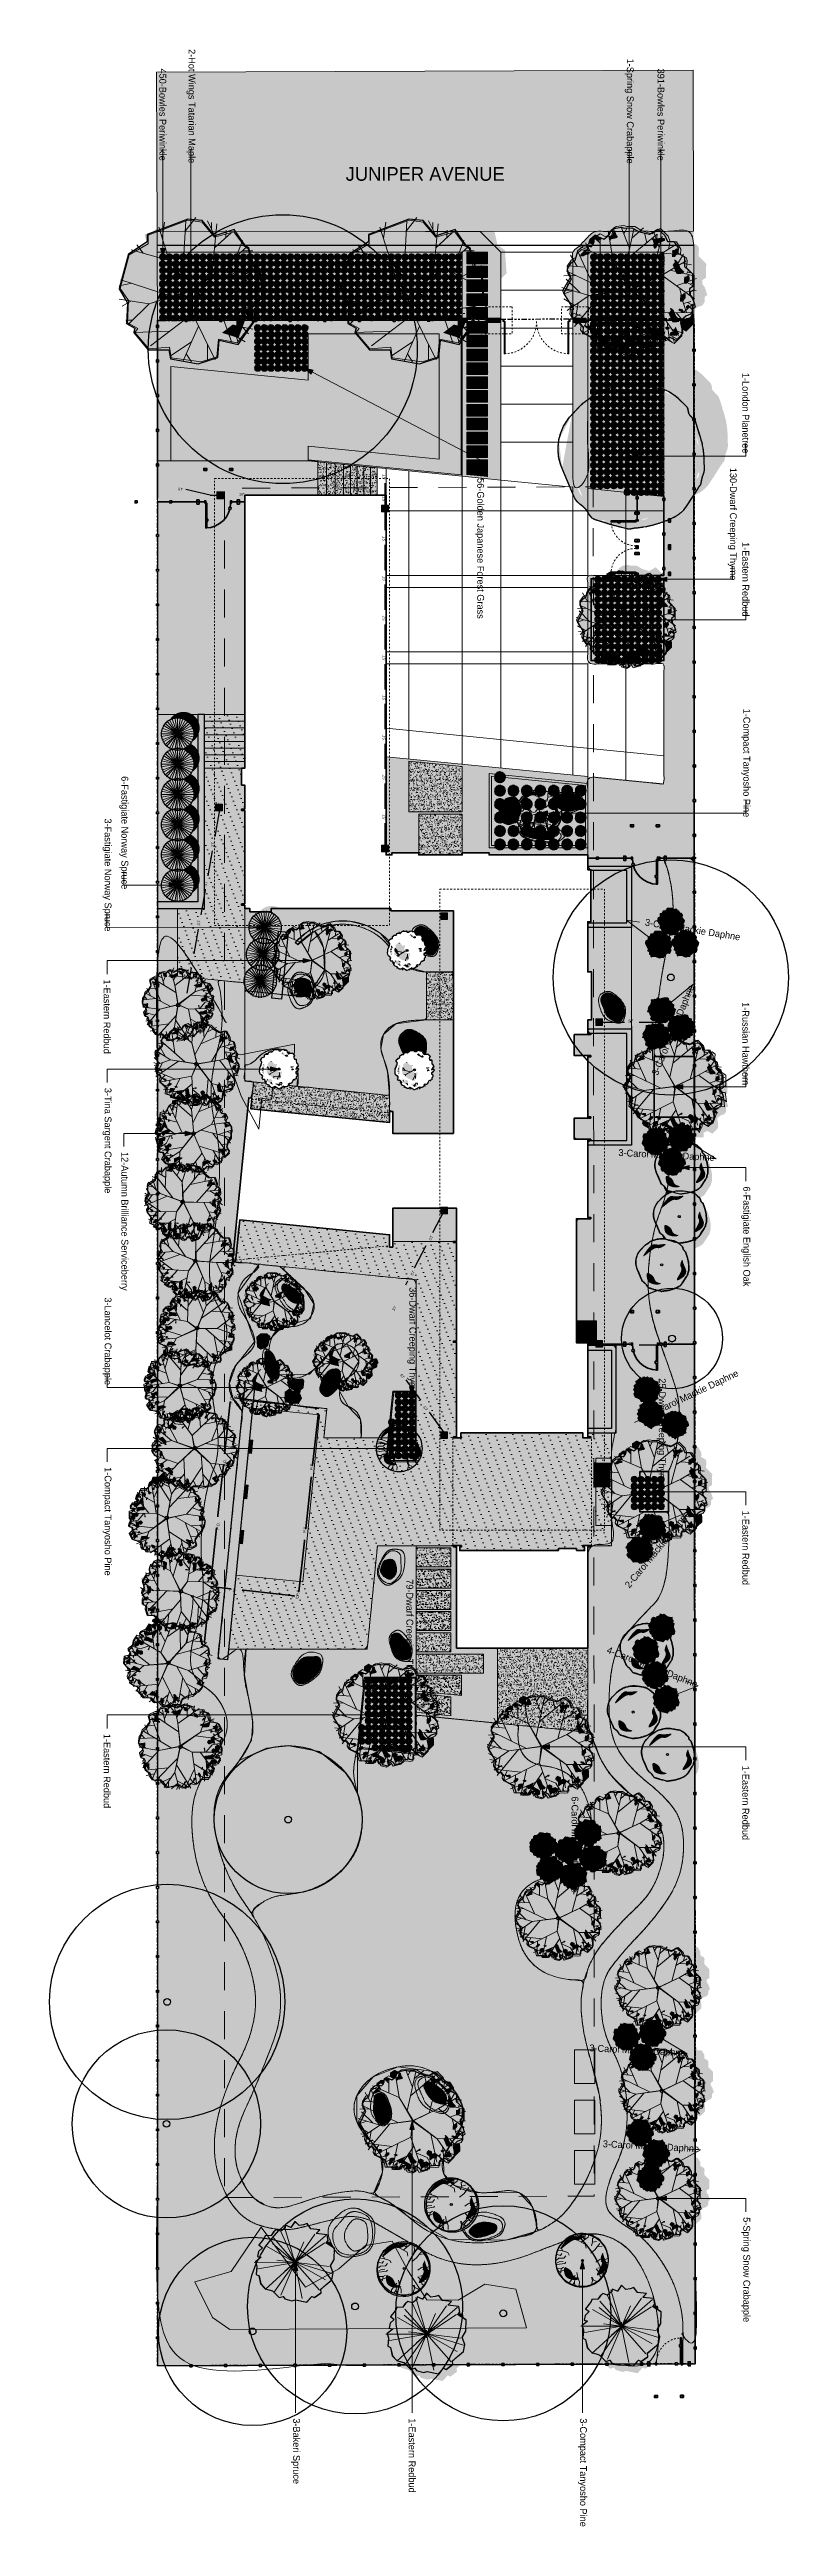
# Model space of a CAD drawing. Header units: inches. Extents: x 22339 to 23658, y -1494 to 2928.
import ezdxf

# ---------------------------------------------------------------- set-up
doc = ezdxf.new("R2010")
doc.units = ezdxf.units.IN
doc.header["$LTSCALE"] = 120
doc.header["$MEASUREMENT"] = 0
for name, pattern in [('Building Setback', [0.729167, 0.416667, -0.3125]), ('Dash-3', [0.052083, 0.026042, -0.026042]), ('Double Dash 3_8_-9', [0.208333, 0.078125, -0.026042, 0.026042, -0.026042, 0.026042, -0.026042])]:
    doc.linetypes.add(name, pattern=pattern)
for name, color, linetype, lineweight in [('L-Above', 7, 'Dash-3', 13), ('L-Below', 7, 'Dash-3', 13), ('L-Boulder', 7, 'Continuous', 13), ('L-Detail Material-Steel', 7, 'Continuous', 13), ('L-Drainage-Area Drain', 7, 'Continuous', 18), ('L-Fence-AutoGate', 7, 'Continuous', 18), ('L-Fence-Door', 7, 'Continuous', 35), ("L-Fence-Proposed 3'H", 7, 'Continuous', 35), ("L-Fence-Proposed 6'H", 7, 'Continuous', 35), ('L-Floor-Asphalt', 7, 'Continuous', 13), ('L-Floor-Concrete-Sand Finish', 7, 'Continuous', 13), ('L-Floor-Flagstone Stepper', 7, 'Continuous', 13), ('L-Floor-Stair', 7, 'Continuous', 18), ('L-Gravel', 7, 'Continuous', 13), ('L-Ground Cover', 7, 'Continuous', 13), ('L-Labels-Layout', 7, 'Continuous', 13), ('L-Labels-Planting', 7, 'Continuous', 13), ('L-Lawn', 7, 'Continuous', 13), ('L-Outdoor Kitchen', 7, 'Continuous', 18), ('L-Pool_Spa-Water', 7, 'Continuous', 18), ('L-Property Line', 7, 'Double Dash 3_8_-9', 25), ('L-Raised Planter Steel', 7, 'Continuous', 18), ('L-Raised Planter Wood', 7, 'Continuous', 18), ('L-Setbacks', 7, 'Building Setback', 18), ('L-Structural-Below 2', 7, 'Dash-3', 13), ('L-Structure-Proposed', 7, 'Continuous', 35), ('L-Tree-Existing', 7, 'Continuous', 25), ('L-Tree-Proposed', 7, 'Continuous', 25), ('L-Utilities-Overhead', 7, 'L-OVERHEAD', 25), ('L-Wall-Proposed', 7, 'Continuous', 25), ('None', 7, 'Continuous', 5), ('Plants-Component-Canopy', 7, 'Continuous', 5), ('Plants-Component-Color Fill', 7, 'Continuous', 15), ('Plants-Component-Interior Linework', 7, 'Continuous', 5), ('Plants-Component-Outline', 7, 'Continuous', 5), ('Plants-Component-Outline Trees', 7, 'Continuous', 25)]:
    doc.layers.add(name, color=color, linetype=linetype, lineweight=lineweight)
for name, color, linetype, lineweight, true_color in [('L-Edge-Bar Stock Steel', 250, 'Continuous', 35, 0x333333), ('L-Floor-Joint-Score', 7, 'Continuous', 5, 0x4c4c4c), ('L-Plant-Proposed', 7, 'Continuous', 13, 0x599559)]:
    doc.layers.add(name, color=color, linetype=linetype, lineweight=lineweight, true_color=true_color)
doc.styles.add('Arial', font='Arial.ttf')
doc.styles.add('Geometr231 BT', font='')
doc.styles.add('Geometric 231 BT', font='')
doc.styles.add('Geometric 231 BT (italic)', font='')
doc.styles.get('Geometr231 BT').set_extended_font_data('Geometr231 BT')
doc.styles.get('Geometric 231 BT').set_extended_font_data('Geometric 231 BT')
doc.styles.get('Geometric 231 BT (italic)').set_extended_font_data('Geometric 231 BT', italic=True)
doc.linetypes.add('L-OVERHEAD', pattern='A,0.2,-0.003042,-0.083329,["OVH",Arial,S=0.027237,R=0,X=-0.083329,Y=-0.013619],-0.018363', length=0.304735)
pattern_1 = [(-68.96249, (-799.468, 717.275), (-13.944087, -5.110576), [0.036272, -8.13082])]
pattern_2 = [(34.886945, (-801.05, 712.584), (8.299815, -12.3153815), [0.042379, -30.252674]), (18.3687, (-798.553, 708.309), (4.4557575, -14.166926), [0.155621, -23.925027]), (-2.01621, (-799.066, 703.385), (-0.757986, -14.831757), [0.181395, -13.697263]), (40.10138, (-796.375, 699.23), (9.384731, -11.510099), [0.291717, -9.609495]), (2.1257, (-793.247, 695.394), (0.315247, -14.847767), [0.1703704, -5.6121942]), (3.78498, (-794.13, 690.523), (0.745045, -14.832413), [0.186873, -6.1558116]), (34.69864, (-797.816, 703.414), (8.259295, -12.342593), [0.194659, -13.9829325]), (20.03003, (-799.319, 698.441), (4.864608, -14.03179), [0.1335594, -10.085149]), (25.39091, (-797.697, 693.764), (6.154299, -13.515923), [0.178131, -13.450785]), (58.23529, (-795.646, 689.259), (12.500998, -8.0175185), [0.134756, -10.1754835]), (132.66731, (-791.479, 686.586), (11.078414, 9.890617), [0.234427, -17.701684]), (-70.517635, (-787.786, 689.883), (-16.098828, -3.941758), [0.203404, -17.732706]), (-169.293815, (-793.152, 688.57), (-1.439329, 16.511755), [0.154965, -13.990488]), (-139.946864, (-793.632, 694.073), (-9.346977, 13.687357), [0.198022, -17.877809]), (-178.731994, (-796.748, 698.636), (1.287807, 16.524263), [0.178653, -16.129124]), (-167.692405, (-796.318, 704.144), (-1.900208, 16.465082), [0.096053, -8.6718424]), (131.49164, (-796.952, 709.632), (13.448397, 9.687639), [0.089838, -8.1107574]), (-179.397956, (-792.469, 712.861), (1.479781, 16.508179), [0.177107, -15.989567]), (-49.46616, (-791.976, 718.364), (-14.909042, -10.672597), [0.07287, -5.965458])]

# ---------------------------------------------------------------- blocks, each defined once
blk = doc.blocks.new('*U398')
at = {"layer": "L-Fence-Proposed 6'H", "color": 7, "linetype": 'Continuous', "lineweight": 35, "transparency": 33554687, "flags": 128}
blk.add_lwpolyline([(24176.5, 767), (24099, 767)], dxfattribs=at)
at = {"color": 255, "linetype": 'Continuous', "lineweight": 35, "transparency": 33554687}
blk.add_wipeout([(24118.4, 765.2), (24114.6, 765.2), (24114.6, 768.9), (24118.4, 768.9)], dxfattribs=at).dxf.layer = 'None'
at = {"layer": 'None', "color": 7, "linetype": 'Continuous', "lineweight": 35, "transparency": 33554687, "flags": 128}
blk.add_lwpolyline([(24118.4, 765.2), (24114.6, 765.2), (24114.6, 768.9), (24118.4, 768.9)], close=True, dxfattribs=at)
blk = doc.blocks.new('*U399')
at = {"layer": "L-Fence-Proposed 6'H", "color": 7, "linetype": 'Continuous', "lineweight": 35, "transparency": 33554687, "flags": 128}
blk.add_lwpolyline([(23331, -1924.3), (24291, -1920.6), (24289.3, 767), (24225.5, 767)], dxfattribs=at)
at = {"color": 255, "linetype": 'Continuous', "lineweight": 35, "transparency": 33554687}
for points in [[(24225.5, 768.9), (24225.5, 765.1), (24228.2, 765.1), (24228.2, 768.9)], [(24291.2, 768.9), (24288.5, 766.3), (24291.2, 766.3)], [(24287.5, 704.4), (24287.5, 708.1), (24291.2, 708.1), (24291.2, 704.4)], [(24287.5, 642.5), (24287.5, 646.3), (24291.2, 646.3), (24291.2, 642.5)], [(24287.5, 580.6), (24287.5, 584.4), (24291.3, 584.4), (24291.3, 580.6)], [(24287.6, 518.8), (24287.6, 522.5), (24291.3, 522.5), (24291.3, 518.8)], [(24287.6, 456.9), (24287.6, 460.6), (24291.4, 460.6), (24291.4, 456.9)], [(24287.7, 395), (24287.7, 398.8), (24291.4, 398.8), (24291.4, 395)], [(24287.7, 333.1), (24287.7, 336.9), (24291.4, 336.9), (24291.4, 333.1)], [(24287.7, 271.3), (24287.7, 275), (24291.5, 275), (24291.5, 271.3)], [(24287.8, 209.4), (24287.8, 213.1), (24291.5, 213.1), (24291.5, 209.4)], [(24287.8, 147.5), (24287.8, 151.3), (24291.6, 151.3), (24291.6, 147.5)], [(24287.8, 85.6), (24287.8, 89.4), (24291.6, 89.4), (24291.6, 85.6)], [(24287.9, 23.8), (24287.9, 27.5), (24291.6, 27.5), (24291.6, 23.8)], [(24287.9, -38.1), (24287.9, -34.4), (24291.7, -34.4), (24291.7, -38.1)], [(24288, -100), (24288, -96.2), (24291.7, -96.2), (24291.7, -100)], [(24288, -161.9), (24288, -158.1), (24291.7, -158.1), (24291.7, -161.9)], [(24288, -223.7), (24288, -220), (24291.8, -220), (24291.8, -223.7)], [(24288.1, -285.6), (24288.1, -281.9), (24291.8, -281.9), (24291.8, -285.6)], [(24288.1, -347.5), (24288.1, -343.7), (24291.9, -343.7), (24291.9, -347.5)], [(24288.2, -409.4), (24288.2, -405.6), (24291.9, -405.6), (24291.9, -409.4)], [(24288.2, -471.2), (24288.2, -467.5), (24291.9, -467.5), (24291.9, -471.2)], [(24288.2, -533.1), (24288.2, -529.4), (24292, -529.4), (24292, -533.1)], [(24288.3, -595), (24288.3, -591.2), (24292, -591.2), (24292, -595)], [(24288.3, -656.9), (24288.3, -653.1), (24292.1, -653.1), (24292.1, -656.9)], [(24288.3, -718.7), (24288.3, -715), (24292.1, -715), (24292.1, -718.7)], [(24288.4, -780.6), (24288.4, -776.9), (24292.1, -776.9), (24292.1, -780.6)], [(24288.4, -842.5), (24288.4, -838.7), (24292.2, -838.7), (24292.2, -842.5)], [(24288.5, -904.4), (24288.5, -900.6), (24292.2, -900.6), (24292.2, -904.4)], [(24288.5, -966.2), (24288.5, -962.5), (24292.2, -962.5), (24292.3, -966.2)], [(24288.5, -1028.1), (24288.5, -1024.4), (24292.3, -1024.4), (24292.3, -1028.1)], [(24288.6, -1090), (24288.6, -1086.2), (24292.3, -1086.2), (24292.3, -1090)], [(24288.6, -1151.9), (24288.6, -1148.1), (24292.4, -1148.1), (24292.4, -1151.9)], [(24288.7, -1213.7), (24288.7, -1210), (24292.4, -1210), (24292.4, -1213.7)], [(24288.7, -1275.6), (24288.7, -1271.9), (24292.4, -1271.9), (24292.4, -1275.6)], [(24288.7, -1337.5), (24288.7, -1333.7), (24292.5, -1333.7), (24292.5, -1337.5)], [(24288.8, -1399.4), (24288.8, -1395.6), (24292.5, -1395.6), (24292.5, -1399.4)], [(24288.8, -1461.2), (24288.8, -1457.5), (24292.6, -1457.5), (24292.6, -1461.2)], [(24288.8, -1523.1), (24288.8, -1519.4), (24292.6, -1519.4), (24292.6, -1523.1)], [(24288.9, -1585), (24288.9, -1581.2), (24292.6, -1581.2), (24292.6, -1585)], [(24288.9, -1646.9), (24288.9, -1643.1), (24292.7, -1643.1), (24292.7, -1646.9)], [(24289, -1708.7), (24289, -1705), (24292.7, -1705), (24292.7, -1708.7)], [(24289, -1770.6), (24289, -1766.9), (24292.7, -1766.9), (24292.8, -1770.6)], [(24289, -1832.5), (24289, -1828.7), (24292.8, -1828.7), (24292.8, -1832.5)], [(24289.1, -1894.4), (24289.1, -1890.6), (24292.8, -1890.6), (24292.8, -1894.4)], [(23389.1, -1922.2), (23392.8, -1922.2), (23392.9, -1926), (23389.1, -1926)], [(23451, -1922), (23454.7, -1922), (23454.7, -1925.7), (23451, -1925.7)], [(23512.8, -1921.7), (23516.6, -1921.7), (23516.6, -1925.5), (23512.9, -1925.5)], [(23574.7, -1921.5), (23578.5, -1921.5), (23578.5, -1925.2), (23574.7, -1925.3)], [(23636.6, -1921.3), (23640.3, -1921.3), (23640.4, -1925), (23636.6, -1925)], [(23698.5, -1921), (23702.2, -1921), (23702.2, -1924.8), (23698.5, -1924.8)], [(23760.3, -1920.8), (23764.1, -1920.8), (23764.1, -1924.5), (23760.4, -1924.5)], [(23822.2, -1920.6), (23826, -1920.5), (23826, -1924.3), (23822.2, -1924.3)], [(23884.1, -1920.3), (23887.8, -1920.3), (23887.9, -1924), (23884.1, -1924.1)], [(23946, -1920.1), (23949.7, -1920.1), (23949.7, -1923.8), (23946, -1923.8)], [(24007.8, -1919.8), (24011.6, -1919.8), (24011.6, -1923.6), (24007.9, -1923.6)], [(24069.7, -1919.6), (24073.5, -1919.6), (24073.5, -1923.3), (24069.7, -1923.3)], [(24131.6, -1919.4), (24135.3, -1919.3), (24135.4, -1923.1), (24131.6, -1923.1)], [(24193.5, -1919.1), (24197.2, -1919.1), (24197.2, -1922.9), (24193.5, -1922.9)], [(24255.3, -1918.9), (24259.1, -1918.9), (24259.1, -1922.6), (24255.4, -1922.6)]]:
    blk.add_wipeout(points, dxfattribs=at).dxf.layer = 'None'
at = {"layer": 'None', "color": 7, "linetype": 'Continuous', "lineweight": 35, "transparency": 33554687, "flags": 128}
for points in [[(24225.5, 768.9), (24225.5, 765.1), (24228.2, 765.1), (24228.2, 768.9)], [(24291.2, 768.9), (24288.5, 766.3), (24291.2, 766.3)], [(24287.5, 704.4), (24287.5, 708.1), (24291.2, 708.1), (24291.2, 704.4)], [(24287.5, 642.5), (24287.5, 646.3), (24291.2, 646.3), (24291.2, 642.5)], [(24287.5, 580.6), (24287.5, 584.4), (24291.3, 584.4), (24291.3, 580.6)], [(24287.6, 518.8), (24287.6, 522.5), (24291.3, 522.5), (24291.3, 518.8)], [(24287.6, 456.9), (24287.6, 460.6), (24291.4, 460.6), (24291.4, 456.9)], [(24287.7, 395), (24287.7, 398.8), (24291.4, 398.8), (24291.4, 395)], [(24287.7, 333.1), (24287.7, 336.9), (24291.4, 336.9), (24291.4, 333.1)], [(24287.7, 271.3), (24287.7, 275), (24291.5, 275), (24291.5, 271.3)], [(24287.8, 209.4), (24287.8, 213.1), (24291.5, 213.1), (24291.5, 209.4)], [(24287.8, 147.5), (24287.8, 151.3), (24291.6, 151.3), (24291.6, 147.5)], [(24287.8, 85.6), (24287.8, 89.4), (24291.6, 89.4), (24291.6, 85.6)], [(24287.9, 23.8), (24287.9, 27.5), (24291.6, 27.5), (24291.6, 23.8)], [(24287.9, -38.1), (24287.9, -34.4), (24291.7, -34.4), (24291.7, -38.1)], [(24288, -100), (24288, -96.2), (24291.7, -96.2), (24291.7, -100)], [(24288, -161.9), (24288, -158.1), (24291.7, -158.1), (24291.7, -161.9)], [(24288, -223.7), (24288, -220), (24291.8, -220), (24291.8, -223.7)], [(24288.1, -285.6), (24288.1, -281.9), (24291.8, -281.9), (24291.8, -285.6)], [(24288.1, -347.5), (24288.1, -343.7), (24291.9, -343.7), (24291.9, -347.5)], [(24288.2, -409.4), (24288.2, -405.6), (24291.9, -405.6), (24291.9, -409.4)], [(24288.2, -471.2), (24288.2, -467.5), (24291.9, -467.5), (24291.9, -471.2)], [(24288.2, -533.1), (24288.2, -529.4), (24292, -529.4), (24292, -533.1)], [(24288.3, -595), (24288.3, -591.2), (24292, -591.2), (24292, -595)], [(24288.3, -656.9), (24288.3, -653.1), (24292.1, -653.1), (24292.1, -656.9)], [(24288.3, -718.7), (24288.3, -715), (24292.1, -715), (24292.1, -718.7)], [(24288.4, -780.6), (24288.4, -776.9), (24292.1, -776.9), (24292.1, -780.6)], [(24288.4, -842.5), (24288.4, -838.7), (24292.2, -838.7), (24292.2, -842.5)], [(24288.5, -904.4), (24288.5, -900.6), (24292.2, -900.6), (24292.2, -904.4)], [(24288.5, -966.2), (24288.5, -962.5), (24292.2, -962.5), (24292.3, -966.2)], [(24288.5, -1028.1), (24288.5, -1024.4), (24292.3, -1024.4), (24292.3, -1028.1)], [(24288.6, -1090), (24288.6, -1086.2), (24292.3, -1086.2), (24292.3, -1090)], [(24288.6, -1151.9), (24288.6, -1148.1), (24292.4, -1148.1), (24292.4, -1151.9)], [(24288.7, -1213.7), (24288.7, -1210), (24292.4, -1210), (24292.4, -1213.7)], [(24288.7, -1275.6), (24288.7, -1271.9), (24292.4, -1271.9), (24292.4, -1275.6)], [(24288.7, -1337.5), (24288.7, -1333.7), (24292.5, -1333.7), (24292.5, -1337.5)], [(24288.8, -1399.4), (24288.8, -1395.6), (24292.5, -1395.6), (24292.5, -1399.4)], [(24288.8, -1461.2), (24288.8, -1457.5), (24292.6, -1457.5), (24292.6, -1461.2)], [(24288.8, -1523.1), (24288.8, -1519.4), (24292.6, -1519.4), (24292.6, -1523.1)], [(24288.9, -1585), (24288.9, -1581.2), (24292.6, -1581.2), (24292.6, -1585)], [(24288.9, -1646.9), (24288.9, -1643.1), (24292.7, -1643.1), (24292.7, -1646.9)], [(24289, -1708.7), (24289, -1705), (24292.7, -1705), (24292.7, -1708.7)], [(24289, -1770.6), (24289, -1766.9), (24292.7, -1766.9), (24292.8, -1770.6)], [(24289, -1832.5), (24289, -1828.7), (24292.8, -1828.7), (24292.8, -1832.5)], [(24289.1, -1894.4), (24289.1, -1890.6), (24292.8, -1890.6), (24292.8, -1894.4)], [(23389.1, -1922.2), (23392.8, -1922.2), (23392.9, -1926), (23389.1, -1926)], [(23451, -1922), (23454.7, -1922), (23454.7, -1925.7), (23451, -1925.7)], [(23512.8, -1921.7), (23516.6, -1921.7), (23516.6, -1925.5), (23512.9, -1925.5)], [(23574.7, -1921.5), (23578.5, -1921.5), (23578.5, -1925.2), (23574.7, -1925.3)], [(23636.6, -1921.3), (23640.3, -1921.3), (23640.4, -1925), (23636.6, -1925)], [(23698.5, -1921), (23702.2, -1921), (23702.2, -1924.8), (23698.5, -1924.8)], [(23760.3, -1920.8), (23764.1, -1920.8), (23764.1, -1924.5), (23760.4, -1924.5)], [(23822.2, -1920.6), (23826, -1920.5), (23826, -1924.3), (23822.2, -1924.3)], [(23884.1, -1920.3), (23887.8, -1920.3), (23887.9, -1924), (23884.1, -1924.1)], [(23946, -1920.1), (23949.7, -1920.1), (23949.7, -1923.8), (23946, -1923.8)], [(24007.8, -1919.8), (24011.6, -1919.8), (24011.6, -1923.6), (24007.9, -1923.6)], [(24069.7, -1919.6), (24073.5, -1919.6), (24073.5, -1923.3), (24069.7, -1923.3)], [(24131.6, -1919.4), (24135.3, -1919.3), (24135.4, -1923.1), (24131.6, -1923.1)], [(24193.5, -1919.1), (24197.2, -1919.1), (24197.2, -1922.9), (24193.5, -1922.9)], [(24255.3, -1918.9), (24259.1, -1918.9), (24259.1, -1922.6), (24255.4, -1922.6)]]:
    blk.add_lwpolyline(points, close=True, dxfattribs=at)
at = {"color": 255, "linetype": 'Continuous', "lineweight": 35, "transparency": 33554687}
blk.add_wipeout([(24286.3, 765.1), (24287.4, 765.1), (24290.1, 767.8), (24290.1, 768.9), (24286.3, 768.9)], dxfattribs=at).dxf.layer = 'None'
at = {"layer": 'None', "color": 7, "linetype": 'Continuous', "lineweight": 35, "transparency": 33554687, "flags": 128}
blk.add_lwpolyline([(24286.3, 765.1), (24287.4, 765.1), (24290.1, 767.8), (24290.1, 768.9), (24286.3, 768.9)], close=True, dxfattribs=at)
blk = doc.blocks.new('*U400')
at = {"layer": "L-Fence-Proposed 6'H", "color": 8, "linetype": 'Continuous', "lineweight": 25, "transparency": 33554687, "flags": 128}
blk.add_lwpolyline([(23331, 1403.1), (23331, -1924.3), (23331, -1924.3)], dxfattribs=at)
at = {"color": 255, "linetype": 'Continuous', "lineweight": 25, "transparency": 33554687}
for points in [[(23332.9, 1345), (23332.9, 1341.3), (23329.1, 1341.3), (23329.1, 1345)], [(23332.9, 1283.1), (23332.9, 1279.4), (23329.1, 1279.4), (23329.1, 1283.1)], [(23332.9, 1221.3), (23332.9, 1217.5), (23329.1, 1217.5), (23329.1, 1221.3)], [(23332.9, 1159.4), (23332.9, 1155.6), (23329.1, 1155.6), (23329.1, 1159.4)], [(23332.9, 1097.5), (23332.9, 1093.8), (23329.1, 1093.8), (23329.1, 1097.5)], [(23332.9, 1035.6), (23332.9, 1031.9), (23329.1, 1031.9), (23329.1, 1035.6)], [(23332.9, 973.8), (23332.9, 970), (23329.1, 970), (23329.1, 973.8)], [(23332.9, 911.9), (23332.9, 908.1), (23329.1, 908.1), (23329.1, 911.9)], [(23332.9, 850), (23332.9, 846.3), (23329.1, 846.3), (23329.1, 850)], [(23332.9, 788.1), (23332.9, 784.4), (23329.1, 784.4), (23329.1, 788.1)], [(23332.9, 726.3), (23332.9, 722.5), (23329.1, 722.5), (23329.1, 726.3)], [(23332.9, 664.4), (23332.9, 660.6), (23329.1, 660.6), (23329.1, 664.4)], [(23332.9, 602.5), (23332.9, 598.8), (23329.1, 598.8), (23329.1, 602.5)], [(23332.9, 540.6), (23332.9, 536.9), (23329.1, 536.9), (23329.1, 540.6)], [(23332.9, 478.8), (23332.9, 475), (23329.1, 475), (23329.1, 478.8)], [(23332.9, 416.9), (23332.9, 413.1), (23329.1, 413.1), (23329.1, 416.9)], [(23332.9, 355), (23332.9, 351.3), (23329.1, 351.3), (23329.1, 355)], [(23332.9, 293.1), (23332.9, 289.4), (23329.1, 289.4), (23329.1, 293.1)], [(23332.9, 231.3), (23332.9, 227.5), (23329.1, 227.5), (23329.1, 231.3)], [(23332.9, 169.4), (23332.9, 165.6), (23329.1, 165.6), (23329.1, 169.4)], [(23332.9, 107.5), (23332.9, 103.8), (23329.1, 103.8), (23329.1, 107.5)], [(23332.9, 45.6), (23332.9, 41.9), (23329.1, 41.9), (23329.1, 45.6)], [(23332.9, -16.2), (23332.9, -20), (23329.1, -20), (23329.1, -16.2)], [(23332.9, -78.1), (23332.9, -81.9), (23329.1, -81.9), (23329.1, -78.1)], [(23332.9, -140), (23332.9, -143.7), (23329.1, -143.7), (23329.1, -140)], [(23332.9, -201.9), (23332.9, -205.6), (23329.1, -205.6), (23329.1, -201.9)], [(23332.9, -263.7), (23332.9, -267.5), (23329.1, -267.5), (23329.1, -263.7)], [(23332.9, -325.6), (23332.9, -329.4), (23329.1, -329.4), (23329.1, -325.6)], [(23332.9, -387.5), (23332.9, -391.2), (23329.1, -391.2), (23329.1, -387.5)], [(23332.9, -449.4), (23332.9, -453.1), (23329.1, -453.1), (23329.1, -449.4)], [(23332.9, -511.2), (23332.9, -515), (23329.1, -515), (23329.1, -511.2)], [(23332.9, -573.1), (23332.9, -576.9), (23329.1, -576.9), (23329.1, -573.1)], [(23332.9, -635), (23332.9, -638.7), (23329.1, -638.7), (23329.1, -635)], [(23332.9, -696.9), (23332.9, -700.6), (23329.1, -700.6), (23329.1, -696.9)], [(23332.9, -758.7), (23332.9, -762.5), (23329.1, -762.5), (23329.1, -758.7)], [(23332.9, -820.6), (23332.9, -824.4), (23329.1, -824.4), (23329.1, -820.6)], [(23332.9, -882.5), (23332.9, -886.2), (23329.1, -886.2), (23329.1, -882.5)], [(23332.9, -944.4), (23332.9, -948.1), (23329.1, -948.1), (23329.1, -944.4)], [(23332.9, -1006.2), (23332.9, -1010), (23329.1, -1010), (23329.1, -1006.2)], [(23332.9, -1068.1), (23332.9, -1071.9), (23329.1, -1071.9), (23329.1, -1068.1)], [(23332.9, -1130), (23332.9, -1133.7), (23329.1, -1133.7), (23329.1, -1130)], [(23332.9, -1191.9), (23332.9, -1195.6), (23329.1, -1195.6), (23329.1, -1191.9)], [(23332.9, -1253.7), (23332.9, -1257.5), (23329.1, -1257.5), (23329.1, -1253.7)], [(23332.9, -1315.6), (23332.9, -1319.4), (23329.1, -1319.4), (23329.1, -1315.6)], [(23332.9, -1377.5), (23332.9, -1381.2), (23329.1, -1381.2), (23329.1, -1377.5)], [(23332.9, -1439.4), (23332.9, -1443.1), (23329.1, -1443.1), (23329.1, -1439.4)], [(23332.9, -1501.2), (23332.9, -1505), (23329.1, -1505), (23329.1, -1501.2)], [(23332.9, -1563.1), (23332.9, -1566.9), (23329.1, -1566.9), (23329.1, -1563.1)], [(23332.9, -1625), (23332.9, -1628.7), (23329.1, -1628.7), (23329.1, -1625)], [(23332.9, -1686.9), (23332.9, -1690.6), (23329.1, -1690.6), (23329.1, -1686.9)], [(23332.9, -1748.7), (23332.9, -1752.5), (23329.1, -1752.5), (23329.1, -1748.7)], [(23332.9, -1810.6), (23332.9, -1814.4), (23329.1, -1814.4), (23329.1, -1810.6)], [(23332.9, -1872.5), (23332.9, -1876.2), (23329.1, -1876.2), (23329.1, -1872.5)]]:
    blk.add_wipeout(points, dxfattribs=at).dxf.layer = 'None'
at = {"layer": 'None', "color": 8, "linetype": 'Continuous', "lineweight": 25, "transparency": 33554687, "flags": 128}
for points in [[(23332.9, 1345), (23332.9, 1341.3), (23329.1, 1341.3), (23329.1, 1345)], [(23332.9, 1283.1), (23332.9, 1279.4), (23329.1, 1279.4), (23329.1, 1283.1)], [(23332.9, 1221.3), (23332.9, 1217.5), (23329.1, 1217.5), (23329.1, 1221.3)], [(23332.9, 1159.4), (23332.9, 1155.6), (23329.1, 1155.6), (23329.1, 1159.4)], [(23332.9, 1097.5), (23332.9, 1093.8), (23329.1, 1093.8), (23329.1, 1097.5)], [(23332.9, 1035.6), (23332.9, 1031.9), (23329.1, 1031.9), (23329.1, 1035.6)], [(23332.9, 973.8), (23332.9, 970), (23329.1, 970), (23329.1, 973.8)], [(23332.9, 911.9), (23332.9, 908.1), (23329.1, 908.1), (23329.1, 911.9)], [(23332.9, 850), (23332.9, 846.3), (23329.1, 846.3), (23329.1, 850)], [(23332.9, 788.1), (23332.9, 784.4), (23329.1, 784.4), (23329.1, 788.1)], [(23332.9, 726.3), (23332.9, 722.5), (23329.1, 722.5), (23329.1, 726.3)], [(23332.9, 664.4), (23332.9, 660.6), (23329.1, 660.6), (23329.1, 664.4)], [(23332.9, 602.5), (23332.9, 598.8), (23329.1, 598.8), (23329.1, 602.5)], [(23332.9, 540.6), (23332.9, 536.9), (23329.1, 536.9), (23329.1, 540.6)], [(23332.9, 478.8), (23332.9, 475), (23329.1, 475), (23329.1, 478.8)], [(23332.9, 416.9), (23332.9, 413.1), (23329.1, 413.1), (23329.1, 416.9)], [(23332.9, 355), (23332.9, 351.3), (23329.1, 351.3), (23329.1, 355)], [(23332.9, 293.1), (23332.9, 289.4), (23329.1, 289.4), (23329.1, 293.1)], [(23332.9, 231.3), (23332.9, 227.5), (23329.1, 227.5), (23329.1, 231.3)], [(23332.9, 169.4), (23332.9, 165.6), (23329.1, 165.6), (23329.1, 169.4)], [(23332.9, 107.5), (23332.9, 103.8), (23329.1, 103.8), (23329.1, 107.5)], [(23332.9, 45.6), (23332.9, 41.9), (23329.1, 41.9), (23329.1, 45.6)], [(23332.9, -16.2), (23332.9, -20), (23329.1, -20), (23329.1, -16.2)], [(23332.9, -78.1), (23332.9, -81.9), (23329.1, -81.9), (23329.1, -78.1)], [(23332.9, -140), (23332.9, -143.7), (23329.1, -143.7), (23329.1, -140)], [(23332.9, -201.9), (23332.9, -205.6), (23329.1, -205.6), (23329.1, -201.9)], [(23332.9, -263.7), (23332.9, -267.5), (23329.1, -267.5), (23329.1, -263.7)], [(23332.9, -325.6), (23332.9, -329.4), (23329.1, -329.4), (23329.1, -325.6)], [(23332.9, -387.5), (23332.9, -391.2), (23329.1, -391.2), (23329.1, -387.5)], [(23332.9, -449.4), (23332.9, -453.1), (23329.1, -453.1), (23329.1, -449.4)], [(23332.9, -511.2), (23332.9, -515), (23329.1, -515), (23329.1, -511.2)], [(23332.9, -573.1), (23332.9, -576.9), (23329.1, -576.9), (23329.1, -573.1)], [(23332.9, -635), (23332.9, -638.7), (23329.1, -638.7), (23329.1, -635)], [(23332.9, -696.9), (23332.9, -700.6), (23329.1, -700.6), (23329.1, -696.9)], [(23332.9, -758.7), (23332.9, -762.5), (23329.1, -762.5), (23329.1, -758.7)], [(23332.9, -820.6), (23332.9, -824.4), (23329.1, -824.4), (23329.1, -820.6)], [(23332.9, -882.5), (23332.9, -886.2), (23329.1, -886.2), (23329.1, -882.5)], [(23332.9, -944.4), (23332.9, -948.1), (23329.1, -948.1), (23329.1, -944.4)], [(23332.9, -1006.2), (23332.9, -1010), (23329.1, -1010), (23329.1, -1006.2)], [(23332.9, -1068.1), (23332.9, -1071.9), (23329.1, -1071.9), (23329.1, -1068.1)], [(23332.9, -1130), (23332.9, -1133.7), (23329.1, -1133.7), (23329.1, -1130)], [(23332.9, -1191.9), (23332.9, -1195.6), (23329.1, -1195.6), (23329.1, -1191.9)], [(23332.9, -1253.7), (23332.9, -1257.5), (23329.1, -1257.5), (23329.1, -1253.7)], [(23332.9, -1315.6), (23332.9, -1319.4), (23329.1, -1319.4), (23329.1, -1315.6)], [(23332.9, -1377.5), (23332.9, -1381.2), (23329.1, -1381.2), (23329.1, -1377.5)], [(23332.9, -1439.4), (23332.9, -1443.1), (23329.1, -1443.1), (23329.1, -1439.4)], [(23332.9, -1501.2), (23332.9, -1505), (23329.1, -1505), (23329.1, -1501.2)], [(23332.9, -1563.1), (23332.9, -1566.9), (23329.1, -1566.9), (23329.1, -1563.1)], [(23332.9, -1625), (23332.9, -1628.7), (23329.1, -1628.7), (23329.1, -1625)], [(23332.9, -1686.9), (23332.9, -1690.6), (23329.1, -1690.6), (23329.1, -1686.9)], [(23332.9, -1748.7), (23332.9, -1752.5), (23329.1, -1752.5), (23329.1, -1748.7)], [(23332.9, -1810.6), (23332.9, -1814.4), (23329.1, -1814.4), (23329.1, -1810.6)], [(23332.9, -1872.5), (23332.9, -1876.2), (23329.1, -1876.2), (23329.1, -1872.5)]]:
    blk.add_lwpolyline(points, close=True, dxfattribs=at)
blk = doc.blocks.new('*U401')
at = {"layer": "L-Fence-Proposed 6'H", "color": 7, "linetype": 'Continuous', "lineweight": 35, "transparency": 33554687, "flags": 128}
blk.add_lwpolyline([(24187.1, 1272), (24235.1, 1272), (24235.1, 1413.5), (24187.1, 1418.2), (24187.1, 1371.5)], dxfattribs=at)
at = {"color": 255, "linetype": 'Continuous', "lineweight": 35, "transparency": 33554687}
for points in [[(24188.9, 1412.2), (24188.9, 1408.4), (24185.2, 1408.4), (24185.2, 1412.2)], [(24233.2, 1405.9), (24233.2, 1409.6), (24236.9, 1409.6), (24236.9, 1405.9)], [(24233.2, 1344), (24233.2, 1347.7), (24236.9, 1347.7), (24236.9, 1344)], [(24233.2, 1282.1), (24233.2, 1285.9), (24236.9, 1285.9), (24236.9, 1282.1)]]:
    blk.add_wipeout(points, dxfattribs=at).dxf.layer = 'None'
at = {"layer": 'None', "color": 7, "linetype": 'Continuous', "lineweight": 35, "transparency": 33554687, "flags": 128}
for points in [[(24188.9, 1412.2), (24188.9, 1408.4), (24185.2, 1408.4), (24185.2, 1412.2)], [(24233.2, 1405.9), (24233.2, 1409.6), (24236.9, 1409.6), (24236.9, 1405.9)], [(24233.2, 1344), (24233.2, 1347.7), (24236.9, 1347.7), (24236.9, 1344)], [(24233.2, 1282.1), (24233.2, 1285.9), (24236.9, 1285.9), (24236.9, 1282.1)]]:
    blk.add_lwpolyline(points, close=True, dxfattribs=at)
blk = doc.blocks.new('*U323')
at = {"layer": 'L-Fence-Door', "color": 7, "linetype": 'Continuous', "lineweight": 35, "transparency": 33554610}
blk.add_line((-24, 2), (-24, -2), dxfattribs=at)
at = {"color": 255, "linetype": 'Continuous', "lineweight": 35, "transparency": 33554610}
blk.add_wipeout([(-22.1, -56.2), (-22.1, -59.9), (-25.9, -59.9), (-25.9, -56.2)], dxfattribs=at).dxf.layer = 'None'
at = {"layer": 'None', "color": 7, "linetype": 'Continuous', "lineweight": 35, "transparency": 33554610, "flags": 128}
blk.add_lwpolyline([(-22.1, -56.2), (-22.1, -59.9), (-25.9, -59.9), (-25.9, -56.2)], close=True, dxfattribs=at)
blk = doc.blocks.new('*U324')
at = {"layer": 'L-Fence-Door', "color": 7, "linetype": 'Continuous', "lineweight": 35, "transparency": 33554610}
blk.add_line((24, 2), (24, -2), dxfattribs=at)
at = {"color": 255, "linetype": 'Continuous', "lineweight": 35, "transparency": 33554610}
blk.add_wipeout([(25.9, -56.2), (25.9, -59.9), (22.1, -59.9), (22.1, -56.2)], dxfattribs=at).dxf.layer = 'None'
at = {"layer": 'None', "color": 7, "linetype": 'Continuous', "lineweight": 35, "transparency": 33554610, "flags": 128}
blk.add_lwpolyline([(25.9, -56.2), (25.9, -59.9), (22.1, -59.9), (22.1, -56.2)], close=True, dxfattribs=at)
blk = doc.blocks.new('Group-3')
at = {"layer": 'L-Labels-Layout', "color": 7, "transparency": 33554610}
for name in ['*U323', '*U324']:
    blk.add_blockref(name, (0, 0), dxfattribs=at)
blk = doc.blocks.new('*U325')
at = {"layer": 'L-Fence-Door', "color": 7, "linetype": 'Continuous', "lineweight": 35, "transparency": 33554610, "flags": 128}
blk.add_lwpolyline([(-24, 2), (-22.2, 2), (-22.2, -2), (-24, -2)], close=True, dxfattribs=at)
blk = doc.blocks.new('*U326')
at = {"layer": 'L-Fence-Door', "color": 7, "linetype": 'Continuous', "lineweight": 35, "transparency": 33554610, "flags": 128}
blk.add_lwpolyline([(22.2, 2), (24, 2), (24, -2), (22.2, -2)], close=True, dxfattribs=at)
blk = doc.blocks.new('Group-4')
at = {"layer": 'L-Labels-Layout', "color": 7, "transparency": 33554610}
for name in ['*U325', '*U326']:
    blk.add_blockref(name, (0, 0), dxfattribs=at)
blk = doc.blocks.new('*U327')
at = {"layer": 'L-Fence-Door', "color": 7, "linetype": 'Continuous', "lineweight": 35, "transparency": 33554610}
blk.add_line((-24, 2), (-22.2, 2), dxfattribs=at)
at = {"color": 255, "linetype": 'Continuous', "lineweight": 35, "transparency": 33554610}
blk.add_wipeout([(34.1, 3.8), (37.9, 3.8), (37.9, 0.1), (34.1, 0.1)], dxfattribs=at).dxf.layer = 'None'
at = {"layer": 'None', "color": 7, "linetype": 'Continuous', "lineweight": 35, "transparency": 33554610, "flags": 128}
blk.add_lwpolyline([(34.1, 3.8), (37.9, 3.8), (37.9, 0.1), (34.1, 0.1)], close=True, dxfattribs=at)
blk = doc.blocks.new('*U328')
at = {"layer": 'L-Fence-Door', "color": 7, "linetype": 'Continuous', "lineweight": 35, "transparency": 33554610}
blk.add_line((24, 2), (22.2, 2), dxfattribs=at)
at = {"color": 255, "linetype": 'Continuous', "lineweight": 35, "transparency": 33554610}
blk.add_wipeout([(-34.1, 0.1), (-37.9, 0.1), (-37.9, 3.8), (-34.1, 3.8)], dxfattribs=at).dxf.layer = 'None'
at = {"layer": 'None', "color": 7, "linetype": 'Continuous', "lineweight": 35, "transparency": 33554610, "flags": 128}
blk.add_lwpolyline([(-34.1, 0.1), (-37.9, 0.1), (-37.9, 3.8), (-34.1, 3.8)], close=True, dxfattribs=at)
blk = doc.blocks.new('*U329')
at = {"layer": 'L-Fence-Door', "color": 7, "linetype": 'Continuous', "lineweight": 35, "transparency": 33554610}
blk.add_line((-24, -2), (-22.2, -2), dxfattribs=at)
at = {"color": 255, "linetype": 'Continuous', "lineweight": 35, "transparency": 33554610}
blk.add_wipeout([(34.1, -0.1), (37.9, -0.1), (37.9, -3.8), (34.1, -3.8)], dxfattribs=at).dxf.layer = 'None'
at = {"layer": 'None', "color": 7, "linetype": 'Continuous', "lineweight": 35, "transparency": 33554610, "flags": 128}
blk.add_lwpolyline([(34.1, -0.1), (37.9, -0.1), (37.9, -3.8), (34.1, -3.8)], close=True, dxfattribs=at)
blk = doc.blocks.new('*U330')
at = {"layer": 'L-Fence-Door', "color": 7, "linetype": 'Continuous', "lineweight": 35, "transparency": 33554610}
blk.add_line((24, -2), (22.2, -2), dxfattribs=at)
at = {"color": 255, "linetype": 'Continuous', "lineweight": 35, "transparency": 33554610}
blk.add_wipeout([(-34.1, -3.8), (-37.9, -3.8), (-37.9, -0.1), (-34.1, -0.1)], dxfattribs=at).dxf.layer = 'None'
at = {"layer": 'None', "color": 7, "linetype": 'Continuous', "lineweight": 35, "transparency": 33554610, "flags": 128}
blk.add_lwpolyline([(-34.1, -3.8), (-37.9, -3.8), (-37.9, -0.1), (-34.1, -0.1)], close=True, dxfattribs=at)
blk = doc.blocks.new('*U331')
at = {"layer": 'L-Fence-Door', "color": 7, "linetype": 'Continuous', "lineweight": 35, "transparency": 33554610}
blk.add_line((-22.2, 2), (-22.2, -2), dxfattribs=at)
at = {"color": 255, "linetype": 'Continuous', "lineweight": 35, "transparency": 33554610}
blk.add_wipeout([(-20.3, -56.2), (-20.3, -59.9), (-24, -59.9), (-24, -56.2)], dxfattribs=at).dxf.layer = 'None'
at = {"layer": 'None', "color": 7, "linetype": 'Continuous', "lineweight": 35, "transparency": 33554610, "flags": 128}
blk.add_lwpolyline([(-20.3, -56.2), (-20.3, -59.9), (-24, -59.9), (-24, -56.2)], close=True, dxfattribs=at)
blk = doc.blocks.new('*U332')
at = {"layer": 'L-Fence-Door', "color": 7, "linetype": 'Continuous', "lineweight": 35, "transparency": 33554610}
blk.add_line((22.2, 2), (22.2, -2), dxfattribs=at)
at = {"color": 255, "linetype": 'Continuous', "lineweight": 35, "transparency": 33554610}
blk.add_wipeout([(24, -56.2), (24, -59.9), (20.3, -59.9), (20.3, -56.2)], dxfattribs=at).dxf.layer = 'None'
at = {"layer": 'None', "color": 7, "linetype": 'Continuous', "lineweight": 35, "transparency": 33554610, "flags": 128}
blk.add_lwpolyline([(24, -56.2), (24, -59.9), (20.3, -59.9), (20.3, -56.2)], close=True, dxfattribs=at)
blk = doc.blocks.new('Group-5')
at = {"layer": 'L-Fence-Door', "color": 7, "transparency": 33554687}
blk.add_blockref('Group-3', (0, 0), dxfattribs=at)
blk.add_blockref('Group-4', (0, 0), dxfattribs=at)
at = {"layer": 'L-Labels-Layout', "color": 7, "transparency": 33554610}
blk.add_blockref('*U327', (0, 0), dxfattribs=at)
blk.add_blockref('*U328', (0, 0), dxfattribs=at)
blk.add_blockref('*U329', (0, 0), dxfattribs=at)
blk.add_blockref('*U330', (0, 0), dxfattribs=at)
for name in ['*U331', '*U332']:
    blk.add_blockref(name, (0, 0), dxfattribs=at)
blk = doc.blocks.new('Group-6')
at = {"layer": 'L-Below'}
blk.add_arc((-22.2, 2), 44.3, 0, 90, dxfattribs=at)
blk = doc.blocks.new('*U333')
at = {"layer": 'L-Fence-Door', "color": 7, "linetype": 'Continuous', "lineweight": 35, "transparency": 33554610, "flags": 128}
blk.add_lwpolyline([(-22.2, 2), (-22.2, 46.3), (-20.4, 46.3), (-20.4, 2)], close=True, dxfattribs=at)
at = {"color": 255, "linetype": 'Continuous', "lineweight": 35, "transparency": 33554610}
blk.add_wipeout([(-18.6, 34.3), (-18.6, 30.5), (-22.3, 30.5), (-22.3, 34.3)], dxfattribs=at).dxf.layer = 'None'
at = {"layer": 'None', "color": 7, "linetype": 'Continuous', "lineweight": 35, "transparency": 33554610, "flags": 128}
blk.add_lwpolyline([(-18.6, 34.3), (-18.6, 30.5), (-22.3, 30.5), (-22.3, 34.3)], close=True, dxfattribs=at)
blk = doc.blocks.new('Group-7')
at = {"layer": 'L-Labels-Layout', "color": 7, "transparency": 33554610}
blk.add_blockref('*U333', (0, 0), dxfattribs=at)
blk = doc.blocks.new('Group-8')
at = {"layer": 'L-Fence-Door', "color": 7, "transparency": 33554687}
blk.add_blockref('Group-7', (0, 0), dxfattribs=at)
blk = doc.blocks.new('Door (2D)')
at = {"layer": 'L-Fence-Door', "color": 7, "transparency": 33554687}
blk.add_blockref('Group-5', (0, 0), dxfattribs=at)
at = {"layer": 'L-Fence-Door', "color": 0, "flags": 1}
for tag in ['IFC_UUID', 'instanceID']:
    blk.add_attdef(tag, (1874.4, 24219.4), '', height=0.00709, dxfattribs=at)
at = {"layer": 'L-Fence-Door', "color": 7, "transparency": 33554687}
blk.add_blockref('Group-6', (0, 0), dxfattribs=at)
blk.add_blockref('Group-8', (0, 0), dxfattribs=at)
blk = doc.blocks.new('Group-12')
at = {"layer": 'L-Boulder', "linetype": 'Continuous', "lineweight": 0, "transparency": 33554687}
for points in [[(23786.2, 408), (23789, 407.9), (23791.7, 408), (23794.1, 408.1), (23796.3, 408.3), (23798.3, 408.6), (23800.1, 409), (23801.8, 409.5), (23803.2, 410.1), (23804.5, 410.8), (23805.7, 411.6), (23806.7, 412.6), (23807.6, 413.6), (23808.3, 414.8), (23809, 416.1), (23809.5, 417.5), (23809.9, 419), (23810.2, 420.5), (23810.5, 422.1), (23810.7, 423.7), (23810.9, 425.4), (23811.1, 427), (23811.2, 428.7), (23811.3, 430.4), (23811.4, 432.2), (23811.4, 433.9), (23811.3, 435.6), (23811.1, 437.2), (23810.8, 438.8), (23810.4, 440.3), (23809.9, 441.8), (23809.3, 443.2), (23808.5, 444.6), (23807.7, 446), (23806.6, 447.4), (23805.4, 448.7), (23804.1, 450), (23802.6, 451.3), (23800.9, 452.6), (23799.1, 453.9), (23797.1, 455.1), (23795, 456.3), (23793.1, 457.4), (23791.2, 458.3), (23789.4, 459.1), (23787.6, 459.8), (23786, 460.4), (23784.4, 460.9), (23782.9, 461.2), (23781.4, 461.4), (23780, 461.5), (23778.7, 461.4), (23777.3, 461.1), (23776.1, 460.8), (23774.8, 460.2), (23773.6, 459.6), (23772.5, 458.8), (23771.4, 457.9), (23770.4, 457), (23769.4, 456.2), (23768.4, 455.4), (23767.5, 454.6), (23766.7, 453.8), (23765.9, 453), (23765.2, 452.3), (23764.5, 451.4), (23763.9, 450.5), (23763.4, 449.5), (23762.9, 448.4), (23762.5, 447.1), (23762.1, 445.8), (23761.8, 444.3), (23761.6, 442.8), (23761.5, 441), (23761.7, 439), (23762.1, 436.8), (23762.7, 434.4), (23763.6, 431.8), (23764.7, 428.9), (23766.1, 425.8), (23767.7, 422.4), (23769.5, 419.1), (23771.5, 416.3), (23773.6, 413.9), (23775.8, 411.9), (23778.2, 410.3), (23780.7, 409.1), (23783.4, 408.4)], [(23808.3, 439.6), (23807.4, 442.1), (23806.2, 444.5), (23804.6, 446.8), (23802.6, 448.9), (23800.4, 450.8), (23797.8, 452.6), (23794.8, 454.2), (23791.5, 455.7), (23788.2, 456.9), (23785.1, 457.8), (23782.3, 458.3), (23779.8, 458.5), (23777.5, 458.4), (23775.5, 458), (23773.8, 457.2), (23772.4, 456.1), (23771.1, 454.8), (23770, 453.5), (23769, 452.2), (23768.1, 450.8), (23767.4, 449.5), (23766.8, 448.1), (23766.3, 446.8), (23765.9, 445.4), (23765.7, 444), (23765.6, 442.6), (23765.7, 441.1), (23766, 439.6), (23766.4, 438.2), (23767, 436.6), (23767.7, 435.1), (23768.7, 433.5), (23769.7, 431.9), (23770.7, 430.3), (23771.7, 428.6), (23772.7, 426.9), (23773.7, 425.2), (23774.7, 423.4), (23775.8, 421.5), (23776.8, 419.7), (23778, 417.9), (23779.4, 416.3), (23781, 414.9), (23782.8, 413.7), (23784.8, 412.7), (23787.1, 411.8), (23789.6, 411.2), (23792.2, 410.7), (23794.9, 410.6), (23797.4, 410.7), (23799.6, 411.3), (23801.6, 412.1), (23803.4, 413.4), (23805, 414.9), (23806.3, 416.9), (23807.4, 419.1), (23808.2, 421.6), (23808.9, 424.1), (23809.4, 426.6), (23809.6, 429.1), (23809.6, 431.7), (23809.4, 434.3), (23809, 436.9)], [(23805.1, 439), (23805.4, 437.5), (23805.7, 436), (23805.9, 434.7), (23806, 433.4), (23806, 432.2), (23805.9, 431), (23805.8, 430), (23805.7, 429), (23805.3, 428), (23804.7, 427.2), (23803.9, 426.4), (23802.8, 425.7), (23801.5, 425.1), (23799.9, 424.5), (23798.1, 424.1), (23796.1, 423.6), (23793.9, 423.4), (23791.8, 423.6), (23789.7, 424), (23787.6, 424.8), (23785.6, 426), (23783.6, 427.4), (23781.7, 429.3), (23779.8, 431.4), (23778, 433.6), (23776.6, 435.7), (23775.4, 437.7), (23774.5, 439.5), (23774, 441.2), (23773.7, 442.7), (23773.7, 444.1), (23773.9, 445.4), (23774.4, 446.5), (23774.9, 447.5), (23775.4, 448.5), (23776, 449.4), (23776.6, 450.1), (23777.3, 450.8), (23778, 451.4), (23778.7, 451.9), (23779.6, 452.3), (23780.7, 452.5), (23782.1, 452.4), (23783.7, 452.2), (23785.6, 451.8), (23787.8, 451.2), (23790.1, 450.4), (23792.8, 449.5), (23795.4, 448.4), (23797.7, 447.2), (23799.6, 446), (23801.3, 444.7), (23802.7, 443.3), (23803.8, 441.9), (23804.6, 440.5)]]:
    blk.add_hatch(color=254, dxfattribs=at).paths.add_polyline_path(points)
at = {"layer": 'L-Boulder', "linetype": 'Continuous', "lineweight": 18, "transparency": 33554687}
blk.add_open_spline([(23786.2, 408), (23797.8, 407.5), (23808.6, 412.7), (23811.2, 425.2), (23811.7, 439.1), (23805.4, 450.2), (23788.8, 460.1), (23777, 462.3), (23768, 455.2), (23762.4, 449.3), (23760.8, 436.3), (23774.6, 408.5), (23786.2, 408)], degree=2, dxfattribs=at)
at = {"layer": 'L-Boulder', "linetype": 'Continuous', "lineweight": 5, "transparency": 33554687}
for points in [[(23808.3, 439.6), (23805.4, 450.2), (23777.6, 461.2), (23767.1, 450.9), (23764.7, 439.8), (23772.6, 427.2), (23781, 412.2), (23803.4, 409.3), (23811.3, 428.9), (23808.3, 439.6)], [(23805.1, 439), (23806.5, 432.8), (23804.8, 425.1), (23787.3, 422.2), (23772.2, 440.6), (23775.7, 450.1), (23781.8, 453.8), (23803.7, 445.2), (23805.1, 439)]]:
    blk.add_open_spline(points, degree=2, dxfattribs=at)
blk = doc.blocks.new('Group-13')
at = {"layer": 'L-Boulder', "linetype": 'Continuous', "lineweight": 0, "transparency": 33554687}
for points in [[(23588, 498.9), (23590.6, 499.8), (23593, 500.8), (23595.2, 501.8), (23597.3, 502.8), (23599.2, 503.9), (23600.8, 505.1), (23602.3, 506.3), (23603.7, 507.6), (23604.8, 508.9), (23605.9, 510.3), (23606.8, 511.9), (23607.6, 513.5), (23608.2, 515.2), (23608.8, 517), (23609.2, 518.9), (23609.5, 520.9), (23609.7, 523), (23609.9, 525), (23610.1, 527.1), (23610.2, 529.2), (23610.3, 531.3), (23610.4, 533.5), (23610.4, 535.6), (23610.4, 537.8), (23610.4, 539.9), (23610.2, 541.9), (23610, 543.9), (23609.6, 545.7), (23609.2, 547.5), (23608.6, 549.1), (23608, 550.7), (23607.3, 552.2), (23606.4, 553.6), (23605.4, 554.9), (23604.3, 556.1), (23603, 557.2), (23601.5, 558.3), (23599.9, 559.3), (23598.2, 560.2), (23596.3, 561), (23594.3, 561.8), (23592.5, 562.4), (23590.7, 562.9), (23588.9, 563.2), (23587.3, 563.5), (23585.7, 563.6), (23584.2, 563.6), (23582.8, 563.5), (23581.5, 563.2), (23580.2, 562.7), (23578.9, 562.1), (23577.7, 561.4), (23576.5, 560.5), (23575.4, 559.4), (23574.3, 558.1), (23573.3, 556.7), (23572.3, 555.3), (23571.4, 553.8), (23570.5, 552.4), (23569.6, 551.1), (23568.8, 549.8), (23568.1, 548.5), (23567.4, 547.2), (23566.7, 546), (23566.1, 544.8), (23565.6, 543.5), (23565.1, 542), (23564.7, 540.4), (23564.4, 538.7), (23564.1, 536.9), (23563.9, 535), (23563.7, 533), (23563.7, 530.8), (23564, 528.5), (23564.4, 525.9), (23565.1, 523.1), (23566, 520.1), (23567.2, 517), (23568.6, 513.6), (23570.2, 510), (23572, 506.7), (23573.9, 503.9), (23576, 501.6), (23578.1, 499.9), (23580.4, 498.8), (23582.8, 498.3), (23585.3, 498.3)], [(23607.3, 545.8), (23606.4, 548.7), (23605.1, 551.2), (23603.5, 553.4), (23601.7, 555.3), (23599.5, 556.9), (23597, 558.1), (23594.2, 559.1), (23591, 559.7), (23587.9, 560), (23585, 560), (23582.4, 559.7), (23580, 559), (23577.9, 558.1), (23576.1, 556.8), (23574.6, 555.2), (23573.2, 553.3), (23572.1, 551.3), (23571.1, 549.3), (23570.3, 547.3), (23569.5, 545.3), (23568.9, 543.4), (23568.3, 541.5), (23567.9, 539.6), (23567.7, 537.8), (23567.5, 536), (23567.5, 534.2), (23567.7, 532.5), (23568, 530.7), (23568.4, 529), (23569, 527.4), (23569.8, 525.7), (23570.7, 524.1), (23571.6, 522.5), (23572.6, 520.9), (23573.6, 519.1), (23574.7, 517.4), (23575.7, 515.6), (23576.7, 513.8), (23577.7, 511.9), (23578.8, 510), (23579.9, 508.2), (23581.3, 506.7), (23582.8, 505.5), (23584.5, 504.7), (23586.5, 504.1), (23588.6, 503.9), (23590.9, 504), (23593.4, 504.4), (23595.9, 505.2), (23598.2, 506.3), (23600.3, 507.7), (23602.1, 509.5), (23603.7, 511.7), (23605.1, 514.2), (23606.2, 517), (23607.2, 520.2), (23607.9, 523.6), (23608.4, 526.9), (23608.7, 530.2), (23608.8, 533.4), (23608.8, 536.6), (23608.5, 539.7), (23608, 542.8)], [(23604.3, 543.9), (23604.7, 542.2), (23605, 540.5), (23605.2, 538.9), (23605.3, 537.3), (23605.4, 535.8), (23605.4, 534.4), (23605.3, 533), (23605.2, 531.8), (23604.9, 530.5), (23604.4, 529.2), (23603.7, 528), (23602.7, 526.7), (23601.5, 525.5), (23600.1, 524.2), (23598.4, 523), (23596.5, 521.7), (23594.5, 520.7), (23592.5, 520.1), (23590.5, 519.9), (23588.6, 520.2), (23586.7, 520.9), (23584.8, 522), (23582.9, 523.5), (23581.1, 525.5), (23579.4, 527.6), (23577.9, 529.7), (23576.8, 531.7), (23575.9, 533.6), (23575.3, 535.5), (23575, 537.3), (23574.9, 539), (23575.1, 540.7), (23575.5, 542.2), (23575.9, 543.7), (23576.4, 545.1), (23576.9, 546.3), (23577.4, 547.5), (23578, 548.6), (23578.6, 549.6), (23579.3, 550.5), (23580.1, 551.3), (23581.2, 551.9), (23582.5, 552.3), (23584, 552.7), (23585.7, 552.8), (23587.7, 552.9), (23590, 552.7), (23592.4, 552.5), (23594.9, 552), (23597.1, 551.4), (23599, 550.6), (23600.6, 549.7), (23602, 548.5), (23603, 547.2), (23603.8, 545.6)]]:
    blk.add_hatch(color=254, dxfattribs=at).paths.add_polyline_path(points)
at = {"layer": 'L-Boulder', "linetype": 'Continuous', "lineweight": 18, "transparency": 33554687}
blk.add_open_spline([(23588, 498.9), (23598.8, 502.4), (23608.6, 512.7), (23610.5, 529.1), (23610.4, 546.5), (23604.1, 557.9), (23588.4, 564.2), (23577.3, 562.7), (23569.2, 550.8), (23564.2, 541.3), (23563.3, 524.7), (23577.2, 495.4), (23588, 498.9)], degree=2, dxfattribs=at)
at = {"layer": 'L-Boulder', "linetype": 'Continuous', "lineweight": 5, "transparency": 33554687}
for points in [[(23607.3, 545.8), (23604.1, 557.9), (23577.9, 561.6), (23568.6, 545.1), (23566.7, 530.5), (23574.6, 517.7), (23583, 502.2), (23603.9, 506.7), (23610.5, 533.8), (23607.3, 545.8)], [(23604.3, 543.9), (23605.9, 536.8), (23604.6, 526.7), (23588.4, 516.8), (23573.7, 534.2), (23576.5, 547.1), (23582.1, 553.9), (23602.8, 551.1), (23604.3, 543.9)]]:
    blk.add_open_spline(points, degree=2, dxfattribs=at)
blk = doc.blocks.new('Group-14')
at = {"layer": 'L-Boulder', "linetype": 'Continuous', "lineweight": 0, "transparency": 33554687}
for points in [[(23805.2, 595.5), (23807.9, 594.4), (23810.5, 593.6), (23812.9, 592.9), (23815.1, 592.3), (23817.1, 592), (23819, 591.7), (23820.6, 591.7), (23822.1, 591.7), (23823.5, 592), (23824.7, 592.4), (23825.8, 592.9), (23826.8, 593.6), (23827.7, 594.4), (23828.5, 595.4), (23829.2, 596.5), (23829.7, 597.8), (23830.2, 599.2), (23830.7, 600.6), (23831.1, 602), (23831.5, 603.5), (23831.9, 605), (23832.2, 606.5), (23832.6, 608.1), (23832.8, 609.7), (23833.1, 611.3), (23833.2, 612.9), (23833.2, 614.5), (23833.1, 616.1), (23832.8, 617.6), (23832.5, 619.2), (23832.1, 620.8), (23831.5, 622.3), (23830.8, 623.9), (23830, 625.5), (23829, 627.2), (23827.8, 628.9), (23826.5, 630.6), (23825, 632.3), (23823.4, 634.1), (23821.6, 636), (23819.7, 637.8), (23817.9, 639.4), (23816.2, 640.9), (23814.5, 642.3), (23812.9, 643.5), (23811.3, 644.6), (23809.8, 645.6), (23808.4, 646.4), (23806.9, 647.1), (23805.6, 647.6), (23804.2, 648), (23802.9, 648.2), (23801.6, 648.3), (23800.3, 648.2), (23799.1, 648), (23797.9, 647.6), (23796.7, 647.1), (23795.5, 646.7), (23794.5, 646.2), (23793.4, 645.8), (23792.5, 645.3), (23791.6, 644.8), (23790.7, 644.4), (23789.9, 643.9), (23789.1, 643.4), (23788.4, 642.7), (23787.8, 642), (23787.1, 641.1), (23786.6, 640), (23786.1, 638.9), (23785.6, 637.6), (23785.2, 636.2), (23784.9, 634.6), (23784.8, 632.7), (23784.9, 630.5), (23785.3, 628), (23785.8, 625.2), (23786.6, 622.2), (23787.6, 618.8), (23788.7, 615.1), (23790.1, 611.5), (23791.7, 608.1), (23793.4, 605.2), (23795.4, 602.5), (23797.6, 600.3), (23799.9, 598.3), (23802.4, 596.7)], [(23830.7, 617.6), (23830.1, 620.3), (23829.2, 623), (23827.9, 625.7), (23826.3, 628.3), (23824.3, 630.8), (23821.9, 633.4), (23819.2, 635.9), (23816.1, 638.4), (23813, 640.6), (23810.1, 642.5), (23807.4, 643.9), (23805, 644.9), (23802.7, 645.6), (23800.7, 645.8), (23798.9, 645.7), (23797.4, 645.1), (23796, 644.3), (23794.7, 643.5), (23793.6, 642.6), (23792.6, 641.6), (23791.7, 640.6), (23790.9, 639.5), (23790.3, 638.4), (23789.7, 637.2), (23789.4, 636), (23789.1, 634.7), (23789.1, 633.3), (23789.1, 631.8), (23789.4, 630.3), (23789.8, 628.7), (23790.3, 627), (23791, 625.2), (23791.8, 623.4), (23792.6, 621.5), (23793.4, 619.6), (23794.2, 617.7), (23795, 615.7), (23795.7, 613.7), (23796.5, 611.6), (23797.4, 609.5), (23798.3, 607.5), (23799.4, 605.5), (23800.8, 603.7), (23802.5, 601.9), (23804.3, 600.3), (23806.5, 598.7), (23808.8, 597.3), (23811.4, 596), (23814, 594.9), (23816.5, 594.3), (23818.7, 594), (23820.8, 594.2), (23822.7, 594.7), (23824.4, 595.7), (23825.9, 597.1), (23827.3, 598.8), (23828.4, 600.8), (23829.4, 603), (23830.1, 605.2), (23830.7, 607.5), (23831, 609.9), (23831.1, 612.4), (23831, 614.9)], [(23827.5, 618.2), (23827.6, 616.6), (23827.7, 615.2), (23827.7, 613.9), (23827.6, 612.6), (23827.5, 611.5), (23827.3, 610.4), (23827.1, 609.5), (23826.8, 608.6), (23826.4, 607.8), (23825.7, 607.2), (23824.8, 606.8), (23823.6, 606.5), (23822.2, 606.4), (23820.6, 606.4), (23818.8, 606.5), (23816.7, 606.8), (23814.6, 607.4), (23812.5, 608.2), (23810.5, 609.3), (23808.6, 610.8), (23806.7, 612.5), (23805, 614.5), (23803.3, 616.9), (23801.7, 619.5), (23800.2, 622.2), (23799.1, 624.6), (23798.2, 626.9), (23797.5, 628.8), (23797.2, 630.6), (23797.1, 632.1), (23797.2, 633.5), (23797.6, 634.5), (23798.2, 635.5), (23798.8, 636.3), (23799.5, 637), (23800.1, 637.6), (23800.8, 638.1), (23801.6, 638.6), (23802.3, 638.9), (23803.1, 639.1), (23804, 639.1), (23805.2, 638.9), (23806.5, 638.5), (23808.1, 637.7), (23809.9, 636.7), (23811.9, 635.4), (23814.2, 633.9), (23816.6, 632.1), (23819, 630.2), (23821.2, 628.3), (23823, 626.5), (23824.5, 624.8), (23825.7, 623), (23826.6, 621.4), (23827.2, 619.7)]]:
    blk.add_hatch(color=254, dxfattribs=at).paths.add_polyline_path(points)
at = {"layer": 'L-Boulder', "linetype": 'Continuous', "lineweight": 18, "transparency": 33554687}
blk.add_open_spline([(23805.2, 595.5), (23816.5, 591.1), (23827.7, 592.4), (23831.8, 603.2), (23833.9, 616.1), (23829.1, 628.5), (23814, 643.4), (23802.7, 649.4), (23793, 645.8), (23786.8, 642.1), (23783.6, 630.4), (23793.8, 599.8), (23805.2, 595.5)], degree=2, dxfattribs=at)
at = {"layer": 'L-Boulder', "linetype": 'Continuous', "lineweight": 5, "transparency": 33554687}
for points in [[(23830.7, 617.6), (23829.1, 628.5), (23803.2, 648.2), (23791.6, 642), (23787.9, 632.5), (23794.1, 618), (23800.6, 601.1), (23822.2, 590.9), (23832.3, 606.7), (23830.7, 617.6)], [(23827.5, 618.2), (23828.1, 611.9), (23825.5, 605.3), (23808, 608.3), (23795.4, 630.7), (23799.9, 638.4), (23806.4, 639.8), (23826.9, 624.4), (23827.5, 618.2)]]:
    blk.add_open_spline(points, degree=2, dxfattribs=at)
blk = doc.blocks.new('Group-15')
at = {"layer": 'L-Boulder', "linetype": 'Continuous', "lineweight": 0, "transparency": 33554687}
for points in [[(23571.2, -41.9), (23574, -42.6), (23576.6, -43.2), (23579, -43.6), (23581.2, -43.9), (23583.2, -44), (23585, -44), (23586.5, -43.8), (23587.9, -43.5), (23589.1, -43), (23590.1, -42.4), (23591, -41.7), (23591.7, -40.7), (23592.3, -39.7), (23592.7, -38.5), (23593, -37.1), (23593.1, -35.6), (23593.2, -33.9), (23593.2, -32.3), (23593.2, -30.6), (23593.1, -28.9), (23593, -27.2), (23592.9, -25.4), (23592.7, -23.6), (23592.5, -21.8), (23592.3, -19.9), (23591.9, -18.1), (23591.4, -16.3), (23590.9, -14.5), (23590.2, -12.8), (23589.4, -11.1), (23588.6, -9.4), (23587.6, -7.7), (23586.5, -6.1), (23585.3, -4.4), (23583.9, -2.7), (23582.3, -0.9), (23580.6, 0.8), (23578.7, 2.6), (23576.6, 4.3), (23574.5, 6.1), (23572.2, 7.9), (23570.1, 9.5), (23568, 10.9), (23566.1, 12.2), (23564.2, 13.3), (23562.5, 14.3), (23560.8, 15.2), (23559.2, 15.9), (23557.8, 16.4), (23556.3, 16.8), (23555, 17), (23553.7, 17.1), (23552.5, 17), (23551.3, 16.7), (23550.3, 16.3), (23549.2, 15.7), (23548.3, 15), (23547.4, 14.3), (23546.5, 13.6), (23545.7, 13), (23545, 12.3), (23544.3, 11.7), (23543.6, 11), (23543, 10.4), (23542.4, 9.7), (23542, 8.8), (23541.6, 7.8), (23541.3, 6.7), (23541.1, 5.5), (23540.9, 4.1), (23540.9, 2.6), (23540.9, 1), (23541.1, -0.8), (23541.6, -3), (23542.3, -5.4), (23543.4, -8.2), (23544.7, -11.2), (23546.3, -14.6), (23548.2, -18.2), (23550.3, -22.2), (23552.7, -26.1), (23555.1, -29.6), (23557.6, -32.7), (23560.2, -35.3), (23562.8, -37.6), (23565.5, -39.4), (23568.3, -40.8)], [(23588.2, -13.1), (23586.9, -10.2), (23585.3, -7.3), (23583.3, -4.5), (23581, -1.8), (23578.4, 0.8), (23575.5, 3.3), (23572.3, 5.7), (23568.8, 8), (23565.2, 10.1), (23562, 11.7), (23559.1, 12.9), (23556.6, 13.7), (23554.3, 14.1), (23552.4, 14.1), (23550.8, 13.7), (23549.5, 12.8), (23548.5, 11.7), (23547.6, 10.6), (23546.8, 9.4), (23546.1, 8.2), (23545.6, 6.9), (23545.2, 5.6), (23544.9, 4.2), (23544.8, 2.8), (23544.8, 1.4), (23545, -0.1), (23545.3, -1.7), (23545.8, -3.3), (23546.5, -5), (23547.3, -6.8), (23548.3, -8.6), (23549.5, -10.5), (23550.7, -12.4), (23552, -14.4), (23553.3, -16.4), (23554.6, -18.5), (23555.9, -20.6), (23557.2, -22.8), (23558.6, -25), (23559.9, -27.2), (23561.4, -29.4), (23563, -31.4), (23564.8, -33.3), (23566.8, -35), (23569, -36.6), (23571.4, -38), (23574, -39.2), (23576.8, -40.3), (23579.5, -41.1), (23581.9, -41.5), (23584.1, -41.4), (23586, -41), (23587.5, -40.1), (23588.8, -38.7), (23589.9, -37), (23590.6, -34.8), (23591.1, -32.3), (23591.3, -29.8), (23591.4, -27.2), (23591.2, -24.6), (23590.8, -21.8), (23590.1, -19), (23589.3, -16.1)], [(23585.1, -13), (23585.7, -14.7), (23586.2, -16.3), (23586.5, -17.8), (23586.9, -19.2), (23587.1, -20.5), (23587.2, -21.7), (23587.3, -22.8), (23587.3, -23.9), (23587.1, -24.8), (23586.6, -25.6), (23585.9, -26.2), (23585, -26.7), (23583.7, -27.1), (23582.3, -27.3), (23580.5, -27.4), (23578.5, -27.4), (23576.4, -27.1), (23574.2, -26.5), (23572.1, -25.5), (23569.9, -24.2), (23567.7, -22.5), (23565.4, -20.4), (23563.2, -18.1), (23561, -15.3), (23558.9, -12.5), (23557.1, -10), (23555.6, -7.6), (23554.4, -5.5), (23553.6, -3.5), (23553, -1.8), (23552.8, -0.3), (23552.9, 1), (23553.1, 2.1), (23553.4, 3.1), (23553.8, 4), (23554.3, 4.8), (23554.8, 5.5), (23555.3, 6.1), (23555.9, 6.5), (23556.6, 6.9), (23557.4, 7.1), (23558.5, 7), (23559.9, 6.7), (23561.6, 6.1), (23563.5, 5.2), (23565.7, 4.1), (23568.2, 2.7), (23571, 1.1), (23573.8, -0.7), (23576.3, -2.5), (23578.5, -4.3), (23580.4, -6), (23582, -7.8), (23583.4, -9.5), (23584.4, -11.3)]]:
    blk.add_hatch(color=254, dxfattribs=at).paths.add_polyline_path(points)
at = {"layer": 'L-Boulder', "linetype": 'Continuous', "lineweight": 18, "transparency": 33554687}
blk.add_open_spline([(23571.2, -41.9), (23582.9, -45.1), (23592.9, -42), (23593.4, -29.2), (23591.6, -14.3), (23583.6, -1.1), (23565.3, 13.4), (23553.2, 18.4), (23545.3, 12.9), (23540.6, 7.8), (23541.2, -5.8), (23559.5, -38.6), (23571.2, -41.9)], degree=2, dxfattribs=at)
at = {"layer": 'L-Boulder', "linetype": 'Continuous', "lineweight": 5, "transparency": 33554687}
for points in [[(23588.2, -13.1), (23583.6, -1.1), (23554, 17.1), (23545.1, 8.5), (23544.5, -2.8), (23554.5, -18.2), (23565.3, -36.2), (23588.2, -44.4), (23592.9, -25.2), (23588.2, -13.1)], [(23585.1, -13), (23587.5, -20), (23587, -27.8), (23570, -26.9), (23551.9, -3.7), (23553.8, 5.6), (23559.3, 8.2), (23582.7, -6.1), (23585.1, -13)]]:
    blk.add_open_spline(points, degree=2, dxfattribs=at)
blk = doc.blocks.new('Group-16')
at = {"layer": 'L-Boulder', "linetype": 'Continuous', "lineweight": 0, "transparency": 33554687}
for points in [[(23523.8, -147.6), (23525.4, -150.3), (23526.8, -152.8), (23528.2, -155), (23529.5, -157.1), (23530.7, -158.9), (23531.9, -160.4), (23533, -161.8), (23534, -162.9), (23534.9, -163.9), (23535.8, -164.6), (23536.7, -165.2), (23537.6, -165.6), (23538.4, -165.9), (23539.1, -166), (23539.9, -165.9), (23540.6, -165.7), (23541.3, -165.3), (23542, -164.9), (23542.6, -164.5), (23543.3, -164), (23544, -163.5), (23544.6, -163), (23545.2, -162.4), (23545.8, -161.7), (23546.4, -161), (23546.9, -160.3), (23547.4, -159.4), (23547.7, -158.4), (23548, -157.4), (23548.2, -156.3), (23548.3, -155.1), (23548.4, -153.9), (23548.4, -152.5), (23548.2, -150.9), (23548, -149.2), (23547.7, -147.4), (23547.3, -145.4), (23546.8, -143.3), (23546.2, -141.1), (23545.5, -138.6), (23544.8, -136.2), (23544, -133.9), (23543.3, -131.7), (23542.6, -129.7), (23541.8, -127.7), (23541.1, -125.9), (23540.4, -124.2), (23539.6, -122.6), (23538.9, -121.1), (23538.1, -119.8), (23537.3, -118.5), (23536.5, -117.3), (23535.7, -116.3), (23534.8, -115.3), (23533.9, -114.4), (23533, -113.7), (23532.1, -113), (23531.3, -112.3), (23530.5, -111.7), (23529.7, -111.2), (23528.9, -110.7), (23528.2, -110.2), (23527.5, -109.8), (23526.8, -109.4), (23526.2, -109.1), (23525.5, -108.9), (23524.9, -108.8), (23524.2, -108.8), (23523.6, -108.9), (23522.9, -109.1), (23522.3, -109.4), (23521.7, -109.8), (23521, -110.5), (23520.5, -111.4), (23520, -112.7), (23519.5, -114.3), (23519.1, -116.2), (23518.8, -118.5), (23518.5, -121.1), (23518.3, -124), (23518.2, -127.1), (23518.4, -130.1), (23518.7, -133.1), (23519.3, -136), (23520.1, -139), (23521.1, -141.9), (23522.4, -144.7)], [(23546.6, -155.8), (23546.9, -153.8), (23547, -151.7), (23546.9, -149.2), (23546.5, -146.5), (23545.9, -143.5), (23545, -140.3), (23543.9, -136.8), (23542.6, -133.1), (23541.1, -129.4), (23539.7, -126.1), (23538.3, -123.2), (23537, -120.7), (23535.7, -118.6), (23534.5, -116.9), (23533.2, -115.6), (23532.1, -114.7), (23530.9, -114), (23529.9, -113.5), (23528.9, -113), (23528, -112.8), (23527.1, -112.6), (23526.3, -112.6), (23525.6, -112.6), (23524.9, -112.9), (23524.3, -113.2), (23523.8, -113.8), (23523.4, -114.4), (23523.1, -115.3), (23522.8, -116.3), (23522.6, -117.5), (23522.5, -118.8), (23522.5, -120.4), (23522.5, -122), (23522.6, -123.6), (23522.6, -125.2), (23522.6, -126.9), (23522.5, -128.6), (23522.5, -130.3), (23522.5, -132.1), (23522.5, -133.8), (23522.5, -135.7), (23522.8, -137.6), (23523.2, -139.7), (23523.8, -142), (23524.6, -144.3), (23525.6, -146.8), (23526.7, -149.4), (23528.1, -152.2), (23529.5, -154.8), (23530.9, -157.1), (23532.3, -159), (23533.7, -160.6), (23535.1, -161.8), (23536.5, -162.6), (23537.9, -163.1), (23539.3, -163.2), (23540.6, -163), (23541.8, -162.6), (23542.9, -162), (23543.8, -161.2), (23544.7, -160.2), (23545.4, -158.9), (23546.1, -157.4)], [(23544.6, -152.9), (23544.3, -153.9), (23543.9, -154.7), (23543.6, -155.4), (23543.2, -156), (23542.8, -156.5), (23542.4, -157), (23542, -157.3), (23541.6, -157.5), (23541.1, -157.6), (23540.5, -157.4), (23539.8, -156.9), (23538.9, -156.2), (23538, -155.2), (23536.9, -153.9), (23535.8, -152.3), (23534.5, -150.5), (23533.2, -148.6), (23532.1, -146.5), (23531.1, -144.3), (23530.2, -142), (23529.4, -139.6), (23528.8, -137.1), (23528.3, -134.5), (23528, -131.8), (23527.8, -129.3), (23527.7, -127), (23527.7, -125.1), (23527.8, -123.5), (23528, -122.3), (23528.4, -121.4), (23528.8, -120.8), (23529.4, -120.6), (23530, -120.5), (23530.6, -120.6), (23531.3, -120.7), (23531.9, -120.9), (23532.5, -121.1), (23533.1, -121.5), (23533.6, -121.9), (23534.2, -122.4), (23534.8, -123.1), (23535.5, -124.1), (23536.3, -125.5), (23537.1, -127.1), (23538, -129.1), (23539, -131.3), (23540.1, -133.9), (23541.2, -136.8), (23542.3, -139.8), (23543.2, -142.4), (23543.9, -144.8), (23544.4, -147), (23544.7, -148.9), (23544.9, -150.5), (23544.8, -151.8)]]:
    blk.add_hatch(color=254, dxfattribs=at).paths.add_polyline_path(points)
at = {"layer": 'L-Boulder', "linetype": 'Continuous', "lineweight": 18, "transparency": 33554687}
blk.add_open_spline([(23523.8, -147.6), (23530.1, -158.9), (23537.8, -167), (23543.4, -164.3), (23548.3, -159.1), (23548.5, -148.6), (23542.5, -128.7), (23536.7, -116.5), (23529.4, -110.8), (23524.3, -107.9), (23519.1, -111.7), (23517.6, -136.3), (23523.8, -147.6)], degree=2, dxfattribs=at)
at = {"layer": 'L-Boulder', "linetype": 'Continuous', "lineweight": 5, "transparency": 33554687}
for points in [[(23546.6, -155.8), (23548.5, -148.6), (23536.7, -117.6), (23527.4, -111.7), (23522.4, -114), (23522.6, -126.7), (23522.3, -140.9), (23533.8, -163.5), (23544.7, -162.9), (23546.6, -155.8)], [(23544.6, -152.9), (23543.3, -156.8), (23539.8, -158.3), (23529.1, -142.8), (23526.9, -120.9), (23531.9, -120.2), (23536.5, -124.6), (23545.9, -149.1), (23544.6, -152.9)]]:
    blk.add_open_spline(points, degree=2, dxfattribs=at)
blk = doc.blocks.new('Group-17')
at = {"layer": 'L-Boulder', "linetype": 'Continuous', "lineweight": 0, "transparency": 33554687}
for points in [[(23622.8, -186.4), (23623.9, -187.9), (23625, -189.2), (23626.1, -190.4), (23627.1, -191.4), (23628.2, -192.2), (23629.2, -192.9), (23630.2, -193.3), (23631.2, -193.7), (23632.2, -193.9), (23633.2, -193.9), (23634.3, -193.8), (23635.3, -193.5), (23636.4, -193.1), (23637.5, -192.6), (23638.6, -191.9), (23639.8, -191.1), (23640.9, -190.1), (23642.1, -189.2), (23643.2, -188.2), (23644.4, -187.2), (23645.5, -186.2), (23646.7, -185.1), (23647.9, -184), (23649, -182.8), (23650.1, -181.7), (23651.2, -180.5), (23652.2, -179.2), (23653.1, -178), (23653.9, -176.7), (23654.6, -175.5), (23655.3, -174.2), (23655.9, -172.8), (23656.5, -171.4), (23656.9, -170), (23657.3, -168.5), (23657.6, -166.9), (23657.8, -165.2), (23657.9, -163.5), (23658, -161.7), (23658, -159.8), (23657.9, -157.9), (23657.8, -156.2), (23657.6, -154.6), (23657.4, -153.1), (23657.1, -151.7), (23656.8, -150.5), (23656.4, -149.4), (23656, -148.4), (23655.5, -147.5), (23655, -146.7), (23654.3, -146.1), (23653.6, -145.6), (23652.9, -145.2), (23652, -144.9), (23651.1, -144.7), (23650.1, -144.7), (23649, -144.7), (23648.1, -144.8), (23647.1, -144.8), (23646.2, -144.9), (23645.3, -145), (23644.4, -145.1), (23643.6, -145.3), (23642.8, -145.4), (23642, -145.6), (23641.1, -145.9), (23640.2, -146.3), (23639.3, -146.8), (23638.3, -147.5), (23637.3, -148.2), (23636.2, -149.1), (23635.1, -150), (23633.9, -151.2), (23632.7, -152.6), (23631.4, -154.3), (23630.1, -156.3), (23628.8, -158.6), (23627.4, -161.1), (23625.9, -164), (23624.4, -167.1), (23623, -170.2), (23622, -173.2), (23621.3, -175.9), (23620.9, -178.4), (23620.9, -180.7), (23621.2, -182.8), (23621.8, -184.7)], [(23652.5, -176.2), (23653.8, -174), (23654.9, -171.7), (23655.7, -169.3), (23656.2, -166.9), (23656.5, -164.4), (23656.6, -161.9), (23656.4, -159.2), (23656, -156.6), (23655.4, -154), (23654.7, -151.8), (23653.9, -150), (23653, -148.6), (23651.9, -147.5), (23650.8, -146.8), (23649.6, -146.4), (23648.3, -146.5), (23646.9, -146.7), (23645.6, -147), (23644.3, -147.4), (23643.1, -147.9), (23641.9, -148.4), (23640.7, -149), (23639.7, -149.7), (23638.6, -150.4), (23637.6, -151.3), (23636.6, -152.2), (23635.7, -153.3), (23634.9, -154.4), (23634.1, -155.6), (23633.4, -157), (23632.7, -158.4), (23632, -160), (23631.4, -161.6), (23630.8, -163.2), (23630.1, -164.8), (23629.4, -166.5), (23628.7, -168.3), (23628, -170), (23627.2, -171.8), (23626.4, -173.6), (23625.8, -175.4), (23625.3, -177.2), (23625.1, -179), (23625, -180.7), (23625.2, -182.5), (23625.6, -184.2), (23626.2, -185.9), (23627.1, -187.6), (23628.1, -189.1), (23629.2, -190.2), (23630.5, -191), (23631.9, -191.5), (23633.4, -191.5), (23635.1, -191.3), (23636.9, -190.6), (23638.8, -189.6), (23640.8, -188.4), (23642.7, -187), (23644.5, -185.6), (23646.3, -183.9), (23648, -182.2), (23649.6, -180.3), (23651.1, -178.3)], [(23650.8, -175), (23650, -176.1), (23649.1, -177.2), (23648.3, -178.3), (23647.5, -179.2), (23646.7, -180), (23646, -180.8), (23645.2, -181.5), (23644.5, -182.1), (23643.8, -182.5), (23643, -182.8), (23642.1, -182.9), (23641.2, -182.8), (23640.3, -182.6), (23639.2, -182.1), (23638.2, -181.5), (23637, -180.8), (23636, -179.8), (23635.2, -178.6), (23634.6, -177.2), (23634.3, -175.6), (23634.2, -173.8), (23634.3, -171.8), (23634.7, -169.6), (23635.3, -167.1), (23636, -164.7), (23636.8, -162.5), (23637.6, -160.6), (23638.4, -158.9), (23639.2, -157.5), (23640.1, -156.3), (23641, -155.3), (23641.9, -154.6), (23642.9, -154), (23643.8, -153.6), (23644.6, -153.2), (23645.4, -152.9), (23646.2, -152.7), (23646.9, -152.6), (23647.6, -152.5), (23648.2, -152.6), (23648.8, -152.8), (23649.4, -153.2), (23650, -153.9), (23650.5, -154.9), (23651, -156.2), (23651.5, -157.7), (23652, -159.4), (23652.5, -161.4), (23652.8, -163.5), (23653, -165.5), (23653.1, -167.4), (23653, -169.1), (23652.7, -170.7), (23652.2, -172.3), (23651.6, -173.7)]]:
    blk.add_hatch(color=254, dxfattribs=at).paths.add_polyline_path(points)
at = {"layer": 'L-Boulder', "linetype": 'Continuous', "lineweight": 18, "transparency": 33554687}
blk.add_open_spline([(23622.8, -186.4), (23627.3, -192.7), (23635.2, -194.7), (23644.4, -187.5), (23653.7, -178.2), (23658.2, -167.4), (23657.8, -152.1), (23654.2, -144.6), (23645.9, -144.8), (23639.6, -146), (23630.5, -154.1), (23618.3, -180.1), (23622.8, -186.4)], degree=2, dxfattribs=at)
at = {"layer": 'L-Boulder', "linetype": 'Continuous', "lineweight": 5, "transparency": 33554687}
for points in [[(23652.5, -176.2), (23658.2, -167.4), (23653.8, -145.7), (23642.7, -147.3), (23634.5, -153.6), (23629.6, -166.3), (23623.3, -180.9), (23630.8, -194.3), (23646.9, -185), (23652.5, -176.2)], [(23650.8, -175), (23647.4, -179.9), (23641.7, -184.2), (23632.4, -177.3), (23638.1, -157), (23645.7, -152.2), (23650.7, -152.9), (23654.3, -170), (23650.8, -175)]]:
    blk.add_open_spline(points, degree=2, dxfattribs=at)
blk = doc.blocks.new('Group-18')
at = {"layer": 'L-Boulder', "linetype": 'Continuous', "lineweight": 0, "transparency": 33554687}
for points in [[(23637.7, -1696.3), (23639.4, -1700.9), (23641.2, -1705.1), (23643, -1708.9), (23644.8, -1712.4), (23646.6, -1715.5), (23648.5, -1718.3), (23650.4, -1720.7), (23652.3, -1722.8), (23654.2, -1724.6), (23656.3, -1726.2), (23658.4, -1727.4), (23660.6, -1728.5), (23662.9, -1729.2), (23665.4, -1729.8), (23667.9, -1730.1), (23670.5, -1730.1), (23673.1, -1730), (23675.8, -1729.8), (23678.4, -1729.5), (23681.1, -1729.2), (23683.8, -1728.8), (23686.5, -1728.4), (23689.2, -1727.9), (23692, -1727.4), (23694.7, -1726.7), (23697.2, -1725.9), (23699.6, -1724.9), (23701.8, -1723.8), (23703.9, -1722.5), (23705.9, -1721.1), (23707.7, -1719.5), (23709.4, -1717.8), (23711, -1715.9), (23712.4, -1713.7), (23713.7, -1711.3), (23714.8, -1708.6), (23715.8, -1705.6), (23716.7, -1702.4), (23717.4, -1699), (23718, -1695.3), (23718.5, -1691.5), (23718.9, -1688), (23719, -1684.6), (23719.1, -1681.3), (23719, -1678.2), (23718.8, -1675.3), (23718.4, -1672.6), (23717.9, -1670), (23717.3, -1667.6), (23716.4, -1665.3), (23715.4, -1663.2), (23714.1, -1661.1), (23712.7, -1659.2), (23711.1, -1657.4), (23709.2, -1655.8), (23707.2, -1654.3), (23705.1, -1652.9), (23703.1, -1651.5), (23701.1, -1650.2), (23699.2, -1649.1), (23697.4, -1647.9), (23695.6, -1646.9), (23693.9, -1646), (23692.2, -1645.1), (23690.5, -1644.3), (23688.7, -1643.7), (23686.7, -1643.2), (23684.6, -1642.9), (23682.4, -1642.7), (23680.1, -1642.6), (23677.6, -1642.7), (23675, -1643), (23672.3, -1643.5), (23669.3, -1644.6), (23666.2, -1646.1), (23662.9, -1648.1), (23659.3, -1650.6), (23655.6, -1653.5), (23651.7, -1656.9), (23647.6, -1660.9), (23643.7, -1665), (23640.6, -1669.3), (23638.3, -1673.6), (23636.6, -1678), (23635.8, -1682.5), (23635.7, -1687), (23636.3, -1691.6)], [(23701.4, -1719.5), (23704.8, -1717), (23707.7, -1714.1), (23710.1, -1710.6), (23712.1, -1706.7), (23713.5, -1702.3), (23714.6, -1697.4), (23715.1, -1692), (23715.1, -1686.1), (23714.8, -1680.2), (23714.1, -1674.9), (23713.1, -1670.2), (23711.7, -1666.1), (23710, -1662.5), (23708, -1659.5), (23705.6, -1657), (23702.9, -1655.1), (23700.1, -1653.6), (23697.3, -1652.3), (23694.6, -1651.2), (23692, -1650.3), (23689.4, -1649.7), (23686.9, -1649.2), (23684.4, -1649), (23682, -1648.9), (23679.7, -1649.1), (23677.5, -1649.6), (23675.3, -1650.3), (23673.2, -1651.3), (23671.1, -1652.6), (23669.2, -1654.1), (23667.3, -1655.9), (23665.5, -1658), (23663.6, -1660.2), (23661.8, -1662.5), (23659.9, -1664.8), (23657.9, -1667.1), (23655.9, -1669.4), (23653.8, -1671.8), (23651.6, -1674.2), (23649.4, -1676.6), (23647.5, -1679.2), (23645.9, -1682), (23644.8, -1685.1), (23644.1, -1688.5), (23643.9, -1692.2), (23644.1, -1696.2), (23644.8, -1700.4), (23645.9, -1704.9), (23647.4, -1709.3), (23649.3, -1713.2), (23651.6, -1716.6), (23654.3, -1719.5), (23657.4, -1721.8), (23660.9, -1723.7), (23664.8, -1725.1), (23669.1, -1726), (23673.5, -1726.4), (23677.8, -1726.5), (23682, -1726.2), (23686.1, -1725.6), (23690.1, -1724.6), (23693.9, -1723.3), (23697.7, -1721.6)], [(23698.3, -1714.6), (23696.2, -1715.7), (23694.1, -1716.6), (23692.1, -1717.4), (23690.2, -1718.1), (23688.3, -1718.6), (23686.6, -1719), (23684.8, -1719.3), (23683.2, -1719.4), (23681.5, -1719.2), (23679.8, -1718.6), (23678, -1717.5), (23676.2, -1716.1), (23674.4, -1714.2), (23672.4, -1711.9), (23670.5, -1709.1), (23668.5, -1706), (23666.7, -1702.6), (23665.5, -1699.1), (23664.8, -1695.5), (23664.7, -1691.9), (23665.1, -1688.2), (23666, -1684.5), (23667.5, -1680.6), (23669.6, -1676.7), (23671.9, -1673.1), (23674.2, -1669.9), (23676.4, -1667.3), (23678.7, -1665.1), (23680.9, -1663.5), (23683.1, -1662.5), (23685.2, -1661.9), (23687.4, -1661.9), (23689.4, -1662.1), (23691.4, -1662.5), (23693.2, -1663), (23695, -1663.6), (23696.6, -1664.3), (23698.1, -1665.1), (23699.5, -1666), (23700.8, -1667), (23701.9, -1668.2), (23702.9, -1670), (23703.8, -1672.2), (23704.6, -1675), (23705.2, -1678.1), (23705.7, -1681.8), (23706.1, -1685.9), (23706.3, -1690.5), (23706.4, -1695.2), (23706.1, -1699.3), (23705.5, -1703), (23704.7, -1706.2), (23703.5, -1709), (23702.1, -1711.3), (23700.4, -1713.2)]]:
    blk.add_hatch(color=254, dxfattribs=at).paths.add_polyline_path(points)
at = {"layer": 'L-Boulder', "linetype": 'Continuous', "lineweight": 18, "transparency": 33554687}
blk.add_open_spline([(23637.7, -1696.3), (23644.6, -1715.2), (23659.9, -1730.5), (23681, -1729.7), (23703, -1725), (23715.9, -1710.6), (23720.2, -1680), (23715.7, -1660.1), (23698.8, -1648.4), (23685.7, -1641.7), (23664.4, -1644.3), (23630.7, -1677.4), (23637.7, -1696.3)], degree=2, dxfattribs=at)
at = {"layer": 'L-Boulder', "linetype": 'Continuous', "lineweight": 5, "transparency": 33554687}
for points in [[(23701.4, -1719.5), (23715.9, -1710.6), (23714.4, -1661.6), (23691.4, -1648.7), (23672.6, -1649.1), (23658.3, -1666.9), (23640.6, -1686.3), (23651.2, -1723.5), (23686.9, -1728.4), (23701.4, -1719.5)], [(23698.3, -1714.6), (23689.7, -1719.2), (23676.6, -1719.5), (23660.3, -1692.5), (23678.9, -1661), (23695.9, -1662.8), (23705.7, -1671.2), (23707, -1709.9), (23698.3, -1714.6)]]:
    blk.add_open_spline(points, degree=2, dxfattribs=at)
blk = doc.blocks.new('Group-19')
at = {"layer": 'L-Boulder', "linetype": 'Continuous', "lineweight": 0, "transparency": 33554687}
for points in [[(23755.8, -612), (23754.1, -613), (23752.4, -614.1), (23751, -615.1), (23749.7, -616.2), (23748.6, -617.4), (23747.6, -618.5), (23746.8, -619.7), (23746.1, -620.9), (23745.6, -622.2), (23745.2, -623.5), (23744.9, -624.9), (23744.7, -626.3), (23744.7, -627.8), (23744.8, -629.4), (23745, -631.1), (23745.3, -632.8), (23745.7, -634.6), (23746.2, -636.4), (23746.6, -638.2), (23747.1, -639.9), (23747.7, -641.8), (23748.2, -643.6), (23748.8, -645.4), (23749.4, -647.3), (23750, -649.1), (23750.7, -650.8), (23751.5, -652.4), (23752.3, -653.9), (23753.1, -655.4), (23754, -656.7), (23754.9, -658), (23755.9, -659.2), (23757, -660.3), (23758.1, -661.3), (23759.4, -662.2), (23760.7, -663), (23762.2, -663.8), (23763.7, -664.5), (23765.3, -665.1), (23767, -665.6), (23768.7, -666), (23770.3, -666.4), (23771.9, -666.6), (23773.3, -666.7), (23774.7, -666.8), (23775.9, -666.7), (23777.1, -666.6), (23778.1, -666.3), (23779.1, -665.9), (23780, -665.4), (23780.8, -664.8), (23781.5, -664), (23782.2, -663.1), (23782.7, -662.1), (23783.2, -660.9), (23783.6, -659.6), (23784, -658.3), (23784.3, -657), (23784.6, -655.7), (23784.9, -654.4), (23785.1, -653.3), (23785.3, -652.1), (23785.5, -651), (23785.7, -649.9), (23785.8, -648.8), (23785.8, -647.6), (23785.8, -646.3), (23785.6, -644.9), (23785.4, -643.4), (23785.1, -641.9), (23784.8, -640.2), (23784.3, -638.5), (23783.7, -636.7), (23782.8, -634.7), (23781.8, -632.5), (23780.4, -630.2), (23778.9, -627.8), (23777.1, -625.2), (23775, -622.5), (23772.8, -619.6), (23770.4, -617), (23768.1, -614.8), (23765.9, -613.1), (23763.7, -611.8), (23761.7, -611.1), (23759.6, -610.9), (23757.7, -611.2)], [(23754.1, -653.8), (23755.7, -656.1), (23757.3, -658.1), (23759.2, -659.8), (23761.2, -661.3), (23763.3, -662.4), (23765.6, -663.2), (23768.1, -663.7), (23770.7, -663.9), (23773.2, -663.9), (23775.4, -663.6), (23777.4, -663), (23779, -662.3), (23780.4, -661.2), (23781.5, -660), (23782.2, -658.5), (23782.7, -656.7), (23783, -654.9), (23783.2, -653.1), (23783.3, -651.3), (23783.3, -649.6), (23783.3, -647.9), (23783.1, -646.2), (23782.9, -644.6), (23782.6, -643), (23782.2, -641.4), (23781.7, -639.9), (23781.1, -638.4), (23780.4, -637), (23779.6, -635.6), (23778.6, -634.3), (23777.6, -632.9), (23776.4, -631.7), (23775.2, -630.4), (23773.9, -629.1), (23772.7, -627.7), (23771.4, -626.3), (23770.1, -624.9), (23768.8, -623.5), (23767.4, -622), (23766.1, -620.4), (23764.7, -619), (23763.2, -617.9), (23761.7, -617.1), (23760.1, -616.5), (23758.5, -616.3), (23756.8, -616.3), (23755, -616.6), (23753.1, -617.2), (23751.4, -618.1), (23749.9, -619.2), (23748.8, -620.7), (23747.9, -622.4), (23747.2, -624.4), (23746.9, -626.7), (23746.8, -629.2), (23747, -632), (23747.3, -634.9), (23747.9, -637.8), (23748.6, -640.6), (23749.4, -643.4), (23750.4, -646.1), (23751.5, -648.7), (23752.7, -651.3)], [(23755.9, -651.9), (23755.1, -650.4), (23754.4, -649), (23753.8, -647.7), (23753.2, -646.4), (23752.8, -645.1), (23752.4, -643.9), (23752, -642.7), (23751.7, -641.6), (23751.6, -640.5), (23751.6, -639.4), (23751.9, -638.2), (23752.3, -637.1), (23752.8, -635.9), (23753.6, -634.7), (23754.6, -633.5), (23755.7, -632.2), (23756.9, -631.1), (23758.3, -630.4), (23759.8, -630.1), (23761.4, -630.1), (23763, -630.5), (23764.8, -631.3), (23766.7, -632.4), (23768.7, -633.9), (23770.6, -635.5), (23772.3, -637.1), (23773.8, -638.7), (23775, -640.3), (23776, -641.8), (23776.8, -643.3), (23777.3, -644.7), (23777.6, -646.1), (23777.8, -647.5), (23777.9, -648.8), (23777.9, -650), (23777.9, -651.2), (23777.8, -652.2), (23777.7, -653.2), (23777.5, -654.1), (23777.2, -654.9), (23776.8, -655.7), (23776.1, -656.3), (23775.3, -656.8), (23774.2, -657.2), (23772.9, -657.6), (23771.3, -657.8), (23769.5, -657.9), (23767.5, -657.9), (23765.5, -657.8), (23763.6, -657.5), (23761.9, -657), (23760.4, -656.4), (23759, -655.5), (23757.8, -654.5), (23756.8, -653.3)]]:
    blk.add_hatch(color=254, dxfattribs=at).paths.add_polyline_path(points)
at = {"layer": 'L-Boulder', "linetype": 'Continuous', "lineweight": 18, "transparency": 33554687}
blk.add_open_spline([(23755.8, -612), (23748.4, -616), (23743.7, -625.8), (23746.9, -639.9), (23751.9, -654.7), (23760, -663.7), (23774, -667.5), (23782.2, -665.1), (23785.1, -654.1), (23786.3, -645.6), (23782.3, -631.4), (23763.2, -607.9), (23755.8, -612)], degree=2, dxfattribs=at)
at = {"layer": 'L-Boulder', "linetype": 'Continuous', "lineweight": 5, "transparency": 33554687}
for points in [[(23754.1, -653.8), (23760, -663.7), (23781.4, -664.2), (23784, -649.3), (23781.3, -636.7), (23771.6, -626.6), (23760.6, -614.2), (23745.7, -620.2), (23748.2, -643.8), (23754.1, -653.8)], [(23755.9, -651.9), (23752.7, -646), (23750.8, -637.3), (23760.5, -627.2), (23776.9, -640.5), (23778.4, -651.8), (23776, -658.1), (23759.1, -657.8), (23755.9, -651.9)]]:
    blk.add_open_spline(points, degree=2, dxfattribs=at)
blk = doc.blocks.new('Group-20')
at = {"layer": 'L-Boulder', "linetype": 'Continuous', "lineweight": 0, "transparency": 33554687}
for points in [[(23762.8, -467.3), (23760.2, -466.9), (23757.8, -466.6), (23755.5, -466.4), (23753.4, -466.4), (23751.3, -466.5), (23749.4, -466.8), (23747.7, -467.2), (23746, -467.7), (23744.5, -468.4), (23743, -469.2), (23741.6, -470.2), (23740.2, -471.3), (23738.9, -472.6), (23737.7, -474), (23736.5, -475.6), (23735.4, -477.3), (23734.3, -479.1), (23733.3, -480.9), (23732.2, -482.8), (23731.2, -484.7), (23730.2, -486.6), (23729.2, -488.6), (23728.2, -490.6), (23727.3, -492.6), (23726.4, -494.7), (23725.6, -496.6), (23725, -498.6), (23724.5, -500.5), (23724.1, -502.3), (23723.8, -504.1), (23723.7, -505.9), (23723.6, -507.7), (23723.7, -509.4), (23724, -511.1), (23724.4, -512.8), (23725, -514.5), (23725.7, -516.2), (23726.6, -517.9), (23727.6, -519.7), (23728.8, -521.4), (23730.1, -523), (23731.4, -524.5), (23732.7, -525.8), (23733.9, -527), (23735.2, -528), (23736.4, -528.9), (23737.6, -529.6), (23738.9, -530.2), (23740.1, -530.6), (23741.4, -530.9), (23742.7, -530.9), (23744, -530.8), (23745.4, -530.5), (23746.8, -530.1), (23748.2, -529.4), (23749.7, -528.6), (23751.2, -527.7), (23752.5, -526.8), (23753.9, -526), (23755.2, -525.1), (23756.4, -524.3), (23757.6, -523.5), (23758.7, -522.6), (23759.7, -521.8), (23760.8, -521), (23761.8, -520), (23762.8, -518.8), (23763.9, -517.6), (23764.9, -516.2), (23765.9, -514.6), (23766.9, -512.9), (23767.9, -511.1), (23768.9, -509.1), (23769.7, -506.7), (23770.5, -504.1), (23771.1, -501.2), (23771.6, -497.9), (23772, -494.4), (23772.4, -490.6), (23772.6, -486.4), (23772.6, -482.4), (23772.2, -478.8), (23771.5, -475.7), (23770.4, -473.1), (23769, -470.9), (23767.3, -469.2), (23765.2, -468)], [(23726.4, -501.7), (23725.9, -504.8), (23725.8, -507.8), (23726.2, -510.7), (23726.9, -513.3), (23728, -515.9), (23729.5, -518.3), (23731.4, -520.6), (23733.7, -522.7), (23736.2, -524.5), (23738.6, -525.9), (23740.9, -526.9), (23743.1, -527.5), (23745.2, -527.6), (23747.3, -527.3), (23749.3, -526.6), (23751.2, -525.5), (23753, -524.1), (23754.7, -522.7), (23756.3, -521.3), (23757.8, -519.8), (23759.1, -518.3), (23760.4, -516.8), (23761.5, -515.3), (23762.6, -513.7), (23763.5, -512.1), (23764.3, -510.4), (23764.9, -508.7), (23765.4, -506.9), (23765.8, -505.1), (23766, -503.3), (23766.1, -501.4), (23766.1, -499.4), (23766, -497.4), (23765.9, -495.4), (23765.8, -493.3), (23765.7, -491.1), (23765.6, -489), (23765.6, -486.7), (23765.6, -484.5), (23765.5, -482.1), (23765.4, -479.9), (23764.9, -477.9), (23764.2, -476), (23763.1, -474.4), (23761.7, -472.9), (23760.1, -471.7), (23758.1, -470.6), (23755.9, -469.8), (23753.5, -469.2), (23751.1, -469.1), (23748.8, -469.5), (23746.5, -470.3), (23744.2, -471.5), (23742, -473.2), (23739.8, -475.3), (23737.6, -477.8), (23735.6, -480.6), (23733.7, -483.4), (23732, -486.3), (23730.5, -489.3), (23729.2, -492.3), (23728.1, -495.4), (23727.1, -498.5)], [(23729.6, -501.4), (23730.1, -499.6), (23730.6, -497.9), (23731.1, -496.2), (23731.7, -494.7), (23732.3, -493.3), (23732.9, -491.9), (23733.6, -490.7), (23734.2, -489.6), (23735, -488.5), (23736, -487.6), (23737.1, -486.8), (23738.5, -486.1), (23740, -485.5), (23741.8, -485), (23743.7, -484.7), (23745.8, -484.5), (23747.9, -484.5), (23749.8, -484.9), (23751.5, -485.7), (23753, -486.9), (23754.3, -488.5), (23755.3, -490.4), (23756.2, -492.8), (23756.9, -495.5), (23757.4, -498.4), (23757.6, -501), (23757.7, -503.5), (23757.6, -505.7), (23757.3, -507.7), (23756.8, -509.6), (23756.1, -511.2), (23755.2, -512.7), (23754.2, -514), (23753.2, -515.1), (23752.2, -516.2), (23751.3, -517.1), (23750.3, -518), (23749.3, -518.7), (23748.4, -519.3), (23747.4, -519.8), (23746.4, -520.1), (23745.3, -520.2), (23744, -520), (23742.6, -519.6), (23741.1, -518.9), (23739.4, -517.9), (23737.6, -516.7), (23735.7, -515.2), (23733.9, -513.6), (23732.4, -512), (23731.1, -510.3), (23730.2, -508.6), (23729.6, -506.8), (23729.3, -505.1), (23729.3, -503.2)]]:
    blk.add_hatch(color=254, dxfattribs=at).paths.add_polyline_path(points)
at = {"layer": 'L-Boulder', "linetype": 'Continuous', "lineweight": 18, "transparency": 33554687}
blk.add_open_spline([(23762.8, -467.3), (23752.3, -465.3), (23739.8, -470.1), (23731, -484.5), (23723.5, -500.8), (23723.7, -514.5), (23734, -528.2), (23743.8, -532.2), (23755.6, -525), (23763.9, -518.7), (23771.9, -503.6), (23773.2, -469.3), (23762.8, -467.3)], degree=2, dxfattribs=at)
at = {"layer": 'L-Boulder', "linetype": 'Continuous', "lineweight": 5, "transparency": 33554687}
for points in [[(23726.4, -501.7), (23723.7, -514.5), (23743.7, -530.9), (23758.7, -520.1), (23766.5, -507.3), (23765.6, -491.5), (23765.5, -472.8), (23746.2, -466.8), (23729, -488.9), (23726.4, -501.7)], [(23729.6, -501.4), (23731.5, -494), (23737, -485.2), (23754.6, -483.8), (23759.2, -507.3), (23751.2, -518), (23743.7, -521.6), (23727.8, -508.8), (23729.6, -501.4)]]:
    blk.add_open_spline(points, degree=2, dxfattribs=at)
blk = doc.blocks.new('Group-21')
at = {"layer": 'L-Boulder', "linetype": 'Continuous', "lineweight": 0, "transparency": 33554687}
for points in [[(23583.6, -662), (23581.3, -665), (23579.2, -668), (23577.4, -670.7), (23575.7, -673.4), (23574.3, -675.8), (23573, -678.1), (23572, -680.3), (23571.2, -682.2), (23570.6, -684.1), (23570.2, -685.9), (23569.9, -687.6), (23569.8, -689.3), (23569.9, -690.9), (23570.1, -692.4), (23570.5, -693.8), (23571.1, -695.2), (23571.7, -696.5), (23572.4, -697.8), (23573.2, -699.1), (23574, -700.3), (23574.8, -701.6), (23575.7, -702.8), (23576.6, -704), (23577.5, -705.1), (23578.5, -706.2), (23579.6, -707.1), (23580.7, -707.9), (23581.9, -708.6), (23583.1, -709.1), (23584.4, -709.4), (23585.7, -709.6), (23587.1, -709.7), (23588.6, -709.5), (23590.2, -709.2), (23591.9, -708.7), (23593.8, -708.1), (23595.8, -707.2), (23597.8, -706.1), (23600, -704.9), (23602.4, -703.4), (23604.7, -701.9), (23606.9, -700.3), (23608.9, -698.8), (23610.9, -697.3), (23612.7, -695.8), (23614.3, -694.3), (23615.8, -692.8), (23617.3, -691.3), (23618.5, -689.8), (23619.7, -688.3), (23620.7, -686.7), (23621.6, -685.1), (23622.4, -683.4), (23623.1, -681.7), (23623.7, -680), (23624.1, -678.2), (23624.5, -676.4), (23624.8, -674.7), (23625.1, -673.1), (23625.4, -671.5), (23625.6, -670.1), (23625.8, -668.6), (23626, -667.3), (23626.2, -666), (23626.2, -664.7), (23626.2, -663.5), (23626, -662.2), (23625.8, -661), (23625.4, -659.7), (23624.9, -658.5), (23624.3, -657.3), (23623.5, -656), (23622.6, -654.9), (23621.3, -653.8), (23619.7, -652.9), (23617.8, -652.1), (23615.5, -651.4), (23612.9, -650.9), (23610, -650.5), (23606.8, -650.2), (23603.4, -650.2), (23600.2, -650.6), (23597.1, -651.5), (23594.2, -652.7), (23591.3, -654.4), (23588.6, -656.5), (23586, -659)], [(23584.3, -706.3), (23586.5, -706.9), (23588.9, -707), (23591.5, -706.6), (23594.3, -705.7), (23597.2, -704.4), (23600.4, -702.6), (23603.7, -700.3), (23607.2, -697.5), (23610.5, -694.5), (23613.5, -691.7), (23616, -688.9), (23618.2, -686.2), (23619.9, -683.6), (23621.2, -681.1), (23622.2, -678.7), (23622.7, -676.4), (23622.9, -674.2), (23623.1, -672.1), (23623.1, -670.2), (23623, -668.4), (23622.8, -666.7), (23622.5, -665.2), (23622.1, -663.8), (23621.6, -662.5), (23621, -661.4), (23620.2, -660.4), (23619.3, -659.6), (23618.2, -659), (23617, -658.6), (23615.6, -658.3), (23614.1, -658.1), (23612.5, -658.2), (23610.8, -658.3), (23609, -658.4), (23607.2, -658.5), (23605.4, -658.6), (23603.6, -658.6), (23601.7, -658.7), (23599.8, -658.7), (23597.9, -658.7), (23595.9, -658.9), (23593.9, -659.4), (23591.8, -660.4), (23589.6, -661.6), (23587.4, -663.3), (23585.1, -665.3), (23582.8, -667.6), (23580.4, -670.4), (23578.1, -673.3), (23576.3, -676.1), (23574.8, -678.9), (23573.7, -681.7), (23573, -684.5), (23572.7, -687.2), (23572.7, -689.9), (23573.2, -692.5), (23573.9, -695), (23574.8, -697.3), (23576, -699.4), (23577.2, -701.2), (23578.7, -702.8), (23580.4, -704.2), (23582.3, -705.4)], [(23586.5, -702.3), (23585.4, -701.8), (23584.4, -701.1), (23583.4, -700.5), (23582.6, -699.8), (23581.9, -699.1), (23581.2, -698.3), (23580.7, -697.5), (23580.3, -696.7), (23580, -695.7), (23580, -694.6), (23580.2, -693.2), (23580.6, -691.5), (23581.3, -689.6), (23582.3, -687.5), (23583.4, -685.2), (23584.8, -682.7), (23586.5, -680.1), (23588.2, -677.8), (23590.2, -675.8), (23592.3, -674), (23594.6, -672.4), (23597, -671.1), (23599.6, -670.1), (23602.4, -669.3), (23605.1, -668.7), (23607.4, -668.4), (23609.5, -668.3), (23611.3, -668.5), (23612.7, -668.9), (23613.8, -669.5), (23614.6, -670.4), (23615.2, -671.5), (23615.5, -672.7), (23615.7, -673.9), (23615.8, -675.1), (23615.9, -676.2), (23615.8, -677.4), (23615.7, -678.6), (23615.5, -679.7), (23615.2, -680.9), (23614.7, -682.1), (23613.9, -683.5), (23612.8, -685), (23611.3, -686.7), (23609.6, -688.6), (23607.5, -690.6), (23605.2, -692.7), (23602.5, -695), (23599.8, -697.3), (23597.3, -699.1), (23595, -700.6), (23592.9, -701.7), (23591, -702.4), (23589.3, -702.8), (23587.8, -702.7)]]:
    blk.add_hatch(color=254, dxfattribs=at).paths.add_polyline_path(points)
at = {"layer": 'L-Boulder', "linetype": 'Continuous', "lineweight": 18, "transparency": 33554687}
blk.add_open_spline([(23583.6, -662), (23574, -674.6), (23568.5, -689.9), (23573.7, -700.5), (23581.4, -709.7), (23592.8, -709.6), (23611.9, -697.2), (23622.6, -685.4), (23625.7, -671), (23626.7, -661), (23620.4, -651.1), (23593.1, -649.3), (23583.6, -662)], degree=2, dxfattribs=at)
at = {"layer": 'L-Boulder', "linetype": 'Continuous', "lineweight": 5, "transparency": 33554687}
for points in [[(23584.3, -706.3), (23592.8, -709.6), (23621.5, -685.4), (23623.9, -667.3), (23619.3, -657.7), (23605.6, -658.7), (23590.1, -658.7), (23570.6, -682), (23575.8, -703), (23584.3, -706.3)], [(23586.5, -702.3), (23581.8, -700), (23578.7, -693.3), (23591, -672), (23613.8, -666.6), (23616.6, -676.3), (23613.8, -685.4), (23591.2, -704.6), (23586.5, -702.3)]]:
    blk.add_open_spline(points, degree=2, dxfattribs=at)
blk = doc.blocks.new('Group-23')
at = {"layer": 'L-Boulder', "linetype": 'Continuous', "lineweight": 0, "transparency": 33554687}
for points in [[(23717.3, -1481.5), (23719.1, -1484), (23720.8, -1486.2), (23722.5, -1488.1), (23724, -1489.9), (23725.5, -1491.4), (23726.9, -1492.6), (23728.2, -1493.7), (23729.5, -1494.5), (23730.7, -1495.1), (23731.8, -1495.6), (23732.9, -1495.8), (23734, -1495.9), (23735.1, -1495.8), (23736.1, -1495.5), (23737.1, -1495), (23738, -1494.3), (23739, -1493.6), (23739.9, -1492.7), (23740.8, -1491.9), (23741.7, -1491), (23742.6, -1490), (23743.5, -1489), (23744.4, -1488), (23745.2, -1486.9), (23746, -1485.8), (23746.7, -1484.6), (23747.4, -1483.4), (23747.9, -1482.1), (23748.3, -1480.7), (23748.7, -1479.3), (23749, -1477.8), (23749.1, -1476.3), (23749.2, -1474.7), (23749.1, -1472.9), (23749, -1471), (23748.7, -1469), (23748.3, -1466.9), (23747.8, -1464.6), (23747.2, -1462.2), (23746.4, -1459.7), (23745.6, -1457.2), (23744.8, -1454.9), (23744, -1452.7), (23743.2, -1450.6), (23742.4, -1448.7), (23741.5, -1446.9), (23740.7, -1445.2), (23739.9, -1443.7), (23739, -1442.4), (23738.1, -1441.2), (23737.1, -1440.1), (23736.1, -1439.1), (23735.1, -1438.3), (23734.1, -1437.6), (23733, -1437), (23731.8, -1436.6), (23730.7, -1436.2), (23729.6, -1435.9), (23728.6, -1435.6), (23727.6, -1435.4), (23726.6, -1435.1), (23725.7, -1435), (23724.8, -1434.8), (23724, -1434.7), (23723.1, -1434.6), (23722.3, -1434.7), (23721.5, -1434.9), (23720.6, -1435.3), (23719.8, -1435.7), (23718.9, -1436.3), (23718, -1437), (23717.1, -1437.9), (23716.3, -1439), (23715.5, -1440.4), (23714.7, -1442.2), (23714, -1444.3), (23713.3, -1446.8), (23712.7, -1449.7), (23712.2, -1452.9), (23711.7, -1456.4), (23711.4, -1460.1), (23711.3, -1463.6), (23711.6, -1467), (23712.1, -1470.2), (23713, -1473.3), (23714.1, -1476.2), (23715.5, -1478.9)], [(23746.6, -1479.5), (23747.2, -1477), (23747.5, -1474.4), (23747.5, -1471.6), (23747.2, -1468.5), (23746.6, -1465.4), (23745.7, -1462), (23744.5, -1458.4), (23743, -1454.7), (23741.3, -1451), (23739.7, -1447.9), (23738.1, -1445.1), (23736.5, -1442.9), (23735, -1441), (23733.5, -1439.7), (23732, -1438.7), (23730.5, -1438.2), (23729.1, -1438), (23727.7, -1437.9), (23726.4, -1438), (23725.2, -1438.1), (23724.1, -1438.3), (23723.1, -1438.7), (23722.1, -1439.2), (23721.2, -1439.8), (23720.4, -1440.5), (23719.7, -1441.4), (23719.1, -1442.5), (23718.6, -1443.6), (23718.2, -1445), (23717.9, -1446.5), (23717.6, -1448.1), (23717.5, -1449.9), (23717.4, -1451.8), (23717.3, -1453.7), (23717.2, -1455.7), (23717.1, -1457.7), (23716.9, -1459.7), (23716.8, -1461.7), (23716.6, -1463.8), (23716.5, -1465.9), (23716.4, -1468.1), (23716.6, -1470.3), (23717, -1472.6), (23717.6, -1474.9), (23718.5, -1477.3), (23719.6, -1479.7), (23720.9, -1482.3), (23722.5, -1484.8), (23724.2, -1487.2), (23725.9, -1489.2), (23727.6, -1490.7), (23729.4, -1491.8), (23731.1, -1492.5), (23732.9, -1492.8), (23734.7, -1492.7), (23736.5, -1492.1), (23738.2, -1491.2), (23739.8, -1490.1), (23741.2, -1488.8), (23742.6, -1487.4), (23743.8, -1485.7), (23744.9, -1483.8), (23745.8, -1481.8)], [(23744.2, -1477.2), (23743.7, -1478.4), (23743.2, -1479.6), (23742.7, -1480.6), (23742.2, -1481.5), (23741.6, -1482.4), (23741.1, -1483.1), (23740.5, -1483.7), (23739.9, -1484.2), (23739.2, -1484.5), (23738.5, -1484.6), (23737.5, -1484.4), (23736.5, -1483.9), (23735.3, -1483.2), (23734, -1482.3), (23732.6, -1481), (23731.1, -1479.6), (23729.5, -1477.9), (23728.2, -1476), (23727, -1473.9), (23726, -1471.6), (23725.2, -1469.2), (23724.6, -1466.6), (23724.1, -1463.7), (23723.9, -1460.7), (23723.8, -1457.8), (23723.8, -1455.2), (23723.9, -1452.9), (23724.2, -1451), (23724.6, -1449.4), (23725.1, -1448.1), (23725.8, -1447.2), (23726.5, -1446.6), (23727.4, -1446.2), (23728.2, -1446), (23729, -1445.8), (23729.8, -1445.7), (23730.5, -1445.7), (23731.3, -1445.8), (23732, -1446), (23732.8, -1446.3), (23733.5, -1446.8), (23734.4, -1447.7), (23735.3, -1448.9), (23736.2, -1450.4), (23737.3, -1452.2), (23738.4, -1454.4), (23739.6, -1456.9), (23740.9, -1459.8), (23742.1, -1462.7), (23743.1, -1465.4), (23743.9, -1467.9), (23744.4, -1470.2), (23744.7, -1472.3), (23744.8, -1474.1), (23744.6, -1475.7)]]:
    blk.add_hatch(color=254, dxfattribs=at).paths.add_polyline_path(points)
at = {"layer": 'L-Boulder', "linetype": 'Continuous', "lineweight": 18, "transparency": 33554687}
blk.add_open_spline([(23717.3, -1481.5), (23724.7, -1491.7), (23734.3, -1497.4), (23741.8, -1491.3), (23748.6, -1482.6), (23749.6, -1470), (23743.3, -1449.5), (23736.4, -1438), (23727.2, -1435.1), (23720.7, -1434.3), (23713.6, -1441.5), (23709.8, -1471.4), (23717.3, -1481.5)], degree=2, dxfattribs=at)
at = {"layer": 'L-Boulder', "linetype": 'Continuous', "lineweight": 5, "transparency": 33554687}
for points in [[(23746.6, -1479.5), (23749.6, -1470), (23736.4, -1439.3), (23724.6, -1437.2), (23717.8, -1442.4), (23717.2, -1457.4), (23715.7, -1474.4), (23729.3, -1495.2), (23743.6, -1489), (23746.6, -1479.5)], [(23744.2, -1477.2), (23742.3, -1482.4), (23737.5, -1486), (23724.6, -1473.2), (23723.2, -1448.3), (23729.9, -1444.9), (23735.6, -1447.7), (23746.2, -1471.9), (23744.2, -1477.2)]]:
    blk.add_open_spline(points, degree=2, dxfattribs=at)
blk = doc.blocks.new('Group-24')
at = {"layer": 'L-Boulder', "linetype": 'Continuous', "lineweight": 0, "transparency": 33554687}
for points in [[(23816.9, -1466.8), (23820.5, -1468.4), (23823.9, -1469.7), (23827, -1470.9), (23829.9, -1471.8), (23832.6, -1472.6), (23835.1, -1473.1), (23837.3, -1473.4), (23839.2, -1473.6), (23841, -1473.5), (23842.7, -1473.2), (23844.1, -1472.8), (23845.5, -1472.2), (23846.7, -1471.3), (23847.7, -1470.3), (23848.6, -1469.1), (23849.4, -1467.8), (23850, -1466.3), (23850.7, -1464.7), (23851.2, -1463.2), (23851.8, -1461.5), (23852.3, -1459.9), (23852.8, -1458.2), (23853.2, -1456.4), (23853.6, -1454.7), (23853.9, -1452.9), (23854.1, -1451), (23854.1, -1449.2), (23854, -1447.4), (23853.7, -1445.6), (23853.3, -1443.7), (23852.7, -1441.9), (23852, -1440), (23851.1, -1438.1), (23850, -1436.1), (23848.7, -1434.1), (23847.1, -1432), (23845.4, -1429.8), (23843.5, -1427.6), (23841.3, -1425.3), (23838.9, -1422.9), (23836.5, -1420.6), (23834.1, -1418.5), (23831.9, -1416.5), (23829.6, -1414.7), (23827.5, -1413), (23825.5, -1411.5), (23823.5, -1410.2), (23821.6, -1409.1), (23819.7, -1408.1), (23817.9, -1407.3), (23816.1, -1406.7), (23814.4, -1406.2), (23812.6, -1405.9), (23811, -1405.8), (23809.3, -1405.9), (23807.7, -1406.2), (23806.1, -1406.5), (23804.6, -1406.9), (23803.2, -1407.2), (23801.9, -1407.6), (23800.6, -1408), (23799.4, -1408.4), (23798.2, -1408.8), (23797.1, -1409.2), (23796.1, -1409.7), (23795.2, -1410.3), (23794.3, -1411.1), (23793.5, -1412), (23792.7, -1413.1), (23792, -1414.4), (23791.4, -1415.7), (23790.8, -1417.3), (23790.4, -1419.1), (23790.3, -1421.2), (23790.5, -1423.8), (23790.9, -1426.7), (23791.6, -1429.9), (23792.6, -1433.6), (23793.8, -1437.6), (23795.3, -1441.9), (23797.1, -1446.3), (23799.1, -1450.3), (23801.5, -1454), (23804, -1457.3), (23806.8, -1460.2), (23809.9, -1462.8), (23813.3, -1465)], [(23850.9, -1445.3), (23850.1, -1442.1), (23848.9, -1438.9), (23847.2, -1435.7), (23845.1, -1432.4), (23842.5, -1429.2), (23839.4, -1426), (23835.8, -1422.7), (23831.8, -1419.4), (23827.7, -1416.4), (23823.9, -1413.9), (23820.3, -1411.8), (23817.1, -1410.2), (23814.1, -1409.2), (23811.5, -1408.6), (23809.1, -1408.5), (23807.1, -1408.9), (23805.2, -1409.6), (23803.5, -1410.4), (23802, -1411.3), (23800.7, -1412.2), (23799.5, -1413.2), (23798.5, -1414.3), (23797.6, -1415.5), (23796.9, -1416.8), (23796.4, -1418.1), (23796, -1419.6), (23795.9, -1421.2), (23796, -1422.9), (23796.3, -1424.7), (23796.8, -1426.6), (23797.5, -1428.6), (23798.4, -1430.7), (23799.4, -1432.9), (23800.5, -1435.2), (23801.5, -1437.5), (23802.5, -1439.8), (23803.6, -1442.2), (23804.6, -1444.6), (23805.6, -1447.1), (23806.7, -1449.6), (23807.9, -1452.1), (23809.4, -1454.5), (23811.2, -1456.8), (23813.4, -1459), (23815.8, -1461.2), (23818.6, -1463.2), (23821.7, -1465.2), (23825.1, -1467.1), (23828.6, -1468.7), (23831.8, -1469.8), (23834.8, -1470.4), (23837.5, -1470.6), (23840, -1470.2), (23842.3, -1469.4), (23844.3, -1468.1), (23846.1, -1466.2), (23847.7, -1464.1), (23849, -1461.8), (23850, -1459.4), (23850.7, -1456.9), (23851.2, -1454.2), (23851.3, -1451.3), (23851.2, -1448.4)], [(23846.6, -1444.2), (23846.8, -1445.9), (23846.8, -1447.6), (23846.8, -1449.1), (23846.7, -1450.5), (23846.6, -1451.8), (23846.3, -1453), (23846, -1454.1), (23845.6, -1455), (23845, -1455.8), (23844.1, -1456.4), (23842.9, -1456.8), (23841.4, -1456.9), (23839.6, -1456.9), (23837.4, -1456.6), (23835, -1456.2), (23832.3, -1455.5), (23829.4, -1454.6), (23826.7, -1453.4), (23824, -1451.8), (23821.5, -1449.8), (23819.1, -1447.6), (23816.8, -1445), (23814.6, -1442.1), (23812.5, -1438.8), (23810.6, -1435.6), (23809.1, -1432.6), (23807.9, -1429.9), (23807.1, -1427.5), (23806.6, -1425.5), (23806.5, -1423.7), (23806.7, -1422.2), (23807.3, -1421.1), (23808.1, -1420.1), (23808.9, -1419.2), (23809.7, -1418.5), (23810.6, -1417.9), (23811.6, -1417.4), (23812.5, -1417), (23813.5, -1416.8), (23814.6, -1416.6), (23815.8, -1416.7), (23817.3, -1417.1), (23819.1, -1417.9), (23821.2, -1419), (23823.5, -1420.4), (23826.2, -1422.1), (23829.1, -1424.2), (23832.4, -1426.6), (23835.5, -1429.2), (23838.3, -1431.6), (23840.7, -1433.9), (23842.7, -1436.2), (23844.3, -1438.3), (23845.5, -1440.4), (23846.2, -1442.3)]]:
    blk.add_hatch(color=254, dxfattribs=at).paths.add_polyline_path(points)
at = {"layer": 'L-Boulder', "linetype": 'Continuous', "lineweight": 18, "transparency": 33554687}
blk.add_open_spline([(23816.9, -1466.8), (23831.8, -1473.5), (23846.7, -1473.7), (23852.1, -1461.9), (23855.1, -1447.5), (23848.8, -1432.5), (23829, -1413.3), (23814.1, -1404.8), (23801.3, -1407.5), (23793, -1410.9), (23788.7, -1423.7), (23801.9, -1460.2), (23816.9, -1466.8)], degree=2, dxfattribs=at)
at = {"layer": 'L-Boulder', "linetype": 'Continuous', "lineweight": 5, "transparency": 33554687}
for points in [[(23850.9, -1445.3), (23848.8, -1432.5), (23814.7, -1406.3), (23799.4, -1411.6), (23794.4, -1422), (23802.5, -1439.5), (23810.8, -1459.7), (23839.4, -1474.5), (23852.9, -1458), (23850.9, -1445.3)], [(23846.6, -1444.2), (23847.4, -1451.4), (23843.8, -1458.6), (23820.7, -1452.5), (23804.3, -1425.1), (23810.3, -1417), (23818.9, -1416.3), (23845.9, -1436.9), (23846.6, -1444.2)]]:
    blk.add_open_spline(points, degree=2, dxfattribs=at)
blk = doc.blocks.new('Group-25')
at = {"layer": 'L-Boulder', "linetype": 'Continuous', "lineweight": 0, "transparency": 33554687}
for points in [[(23894.6, -1655), (23891.3, -1657.1), (23888.3, -1659.1), (23885.6, -1661), (23883.2, -1662.9), (23881.1, -1664.7), (23879.2, -1666.4), (23877.7, -1668.1), (23876.5, -1669.6), (23875.5, -1671.2), (23874.8, -1672.7), (23874.3, -1674.2), (23874, -1675.7), (23874, -1677.2), (23874.2, -1678.7), (23874.6, -1680.1), (23875.3, -1681.6), (23876.1, -1683), (23876.9, -1684.5), (23877.8, -1685.9), (23878.8, -1687.3), (23879.8, -1688.8), (23880.9, -1690.2), (23882, -1691.6), (23883.2, -1693), (23884.4, -1694.3), (23885.7, -1695.5), (23887.2, -1696.6), (23888.7, -1697.6), (23890.3, -1698.5), (23892, -1699.3), (23893.8, -1699.9), (23895.6, -1700.4), (23897.6, -1700.8), (23899.8, -1701.1), (23902.2, -1701.2), (23904.7, -1701.2), (23907.4, -1701), (23910.2, -1700.7), (23913.3, -1700.3), (23916.5, -1699.8), (23919.7, -1699.1), (23922.8, -1698.4), (23925.6, -1697.7), (23928.3, -1697), (23930.8, -1696.2), (23933.2, -1695.3), (23935.4, -1694.5), (23937.3, -1693.6), (23939.2, -1692.6), (23940.8, -1691.6), (23942.3, -1690.5), (23943.7, -1689.3), (23944.9, -1688), (23945.9, -1686.6), (23946.8, -1685.2), (23947.6, -1683.7), (23948.2, -1682.2), (23948.8, -1680.7), (23949.3, -1679.3), (23949.8, -1678), (23950.2, -1676.7), (23950.6, -1675.4), (23950.9, -1674.2), (23951.2, -1673.1), (23951.4, -1671.9), (23951.5, -1670.8), (23951.3, -1669.6), (23951.1, -1668.3), (23950.6, -1667), (23950.1, -1665.7), (23949.3, -1664.4), (23948.5, -1663), (23947.3, -1661.6), (23945.6, -1660.2), (23943.6, -1658.8), (23941, -1657.4), (23938.1, -1656), (23934.7, -1654.6), (23930.8, -1653.3), (23926.5, -1651.9), (23922, -1650.8), (23917.7, -1650.1), (23913.5, -1649.8), (23909.4, -1650), (23905.5, -1650.6), (23901.7, -1651.6), (23898.1, -1653.1)], [(23892.1, -1696.3), (23895, -1697.6), (23898.3, -1698.5), (23901.7, -1699.1), (23905.5, -1699.2), (23909.6, -1699), (23913.9, -1698.3), (23918.5, -1697.3), (23923.4, -1695.9), (23928.1, -1694.3), (23932.3, -1692.6), (23935.9, -1690.9), (23939, -1689.1), (23941.5, -1687.3), (23943.5, -1685.4), (23944.9, -1683.5), (23945.7, -1681.5), (23946.2, -1679.6), (23946.6, -1677.7), (23946.8, -1675.9), (23946.8, -1674.2), (23946.7, -1672.6), (23946.4, -1671.1), (23946, -1669.7), (23945.4, -1668.3), (23944.6, -1667.1), (23943.6, -1665.9), (23942.5, -1664.9), (23941.1, -1663.9), (23939.5, -1663.1), (23937.7, -1662.4), (23935.7, -1661.8), (23933.5, -1661.2), (23931.2, -1660.8), (23928.9, -1660.3), (23926.5, -1659.8), (23924, -1659.2), (23921.6, -1658.6), (23919.1, -1658.1), (23916.5, -1657.4), (23914, -1656.8), (23911.3, -1656.3), (23908.6, -1656.1), (23905.7, -1656.3), (23902.7, -1656.7), (23899.6, -1657.5), (23896.4, -1658.6), (23893.1, -1660), (23889.6, -1661.7), (23886.4, -1663.6), (23883.7, -1665.7), (23881.5, -1667.8), (23879.8, -1670), (23878.7, -1672.3), (23878, -1674.7), (23877.9, -1677.2), (23878.3, -1679.8), (23879.1, -1682.4), (23880.2, -1684.8), (23881.5, -1687.1), (23883.1, -1689.2), (23884.9, -1691.2), (23887.1, -1693.1), (23889.5, -1694.8)], [(23895.4, -1693.4), (23893.9, -1692.5), (23892.6, -1691.6), (23891.4, -1690.7), (23890.4, -1689.7), (23889.4, -1688.8), (23888.6, -1687.9), (23888, -1687), (23887.5, -1686.1), (23887.2, -1685.1), (23887.2, -1684), (23887.6, -1682.8), (23888.4, -1681.4), (23889.4, -1679.9), (23890.8, -1678.3), (23892.6, -1676.5), (23894.7, -1674.6), (23897, -1672.8), (23899.6, -1671.3), (23902.3, -1670), (23905.3, -1669.1), (23908.5, -1668.4), (23911.8, -1668), (23915.4, -1667.9), (23919.1, -1668.1), (23922.8, -1668.5), (23926, -1669), (23928.8, -1669.6), (23931.1, -1670.4), (23933, -1671.2), (23934.5, -1672.2), (23935.5, -1673.3), (23936.1, -1674.5), (23936.4, -1675.7), (23936.6, -1676.9), (23936.7, -1678), (23936.6, -1679.1), (23936.5, -1680.2), (23936.2, -1681.2), (23935.9, -1682.2), (23935.4, -1683.2), (23934.6, -1684.2), (23933.4, -1685.2), (23931.8, -1686.2), (23929.8, -1687.3), (23927.3, -1688.4), (23924.4, -1689.6), (23921.1, -1690.8), (23917.4, -1692.1), (23913.5, -1693.2), (23910, -1694.1), (23906.8, -1694.6), (23903.9, -1695), (23901.4, -1695), (23899.1, -1694.7), (23897.1, -1694.2)]]:
    blk.add_hatch(color=254, dxfattribs=at).paths.add_polyline_path(points)
at = {"layer": 'L-Boulder', "linetype": 'Continuous', "lineweight": 18, "transparency": 33554687}
blk.add_open_spline([(23894.6, -1655), (23880.8, -1663.5), (23872.2, -1675.8), (23878.3, -1687.4), (23888, -1698.6), (23903.3, -1702.3), (23929.7, -1697.3), (23945, -1689.9), (23950.2, -1677.6), (23952.3, -1668.6), (23944.6, -1657.3), (23908.4, -1646.5), (23894.6, -1655)], degree=2, dxfattribs=at)
at = {"layer": 'L-Boulder', "linetype": 'Continuous', "lineweight": 5, "transparency": 33554687}
for points in [[(23892.1, -1696.3), (23903.3, -1702.3), (23943.4, -1689.5), (23948.1, -1673.5), (23942.7, -1663.1), (23924.3, -1659.4), (23903.6, -1654.2), (23875.7, -1669.2), (23880.9, -1690.4), (23892.1, -1696.3)], [(23895.4, -1693.4), (23889.3, -1689.7), (23885.7, -1682.5), (23903.7, -1666.8), (23934.6, -1669.5), (23937.6, -1679.4), (23933.2, -1687), (23901.5, -1697.2), (23895.4, -1693.4)]]:
    blk.add_open_spline(points, degree=2, dxfattribs=at)
blk = doc.blocks.new('Group-26')
at = {"layer": 'L-Outdoor Kitchen', "linetype": 'Continuous', "lineweight": 0}
blk.add_hatch(color=255, dxfattribs=at).paths.add_polyline_path([(24113.6, -313), (24138.8, -313), (24138.8, -355), (24113.6, -355)])
at = {"layer": 'L-Labels-Layout'}
blk.add_line((24120.9, -313), (24120.9, -355), dxfattribs=at)
at = {"layer": 'L-Outdoor Kitchen', "lineweight": 5, "transparency": 33554687}
for p, q in [((24110.5, -318.5), (24110.5, -316.5)), ((24110.5, -316.5), (24110.6, -316.5)), ((24110.5, -318.5), (24110.6, -318.5)), ((24110.5, -322), (24110.5, -320)), ((24110.5, -320), (24110.6, -320)), ((24110.5, -322), (24110.6, -322)), ((24110.6, -315.8), (24111.6, -315.8)), ((24110.6, -315.9), (24111.6, -315.9)), ((24110.6, -352.1), (24111.6, -352.1)), ((24110.6, -352.2), (24111.6, -352.2)), ((24114.1, -355), (24114.1, -313.5)), ((24136.1, -313.5), (24114.1, -313.5)), ((24115.7, -333.9), (24116.4, -334)), ((24116.4, -334), (24115.7, -334.1)), ((24120.9, -340), (24120.9, -313)), ((24129.6, -355), (24129.6, -313)), ((24129.6, -313.7), (24136.7, -313.7)), ((24131.5, -354.5), (24131.5, -313.7)), ((24132.4, -354.3), (24132.4, -313.7)), ((24133.1, -355), (24133.1, -313)), ((24133.9, -352.1), (24133.1, -352.1)), ((24133.9, -352.9), (24133.1, -352.9)), ((24133.2, -352.1), (24133.4, -352.9)), ((24133.4, -352.1), (24133.5, -352.9)), ((24133.5, -352.1), (24133.6, -352.9)), ((24133.6, -352.1), (24133.7, -352.9)), ((24133.7, -352.1), (24133.9, -352.9)), ((24133.9, -352.1), (24133.9, -352.9)), ((24136.1, -354.5), (24136.1, -313.5)), ((24136.7, -354.3), (24136.7, -313.7)), ((24137, -355), (24137, -313)), ((24136.1, -354.5), (24114.1, -354.5)), ((24129.6, -354.3), (24136.7, -354.3))]:
    blk.add_line(p, q, dxfattribs=at)
at = {"layer": 'L-Outdoor Kitchen', "lineweight": 18, "transparency": 33554687}
for p, q in [((24110.6, -355), (24110.6, -313)), ((24110.6, -313), (24113.6, -313)), ((24110.6, -313.7), (24110.6, -314.6)), ((24110.6, -314.6), (24110.6, -315.8)), ((24110.6, -315.8), (24110.6, -337.3)), ((24110.6, -353.4), (24110.6, -352.3)), ((24110.6, -354.3), (24110.6, -353.4)), ((24113.6, -313.7), (24110.7, -313.7)), ((24111.6, -314.7), (24113.6, -314.7)), ((24111.6, -315.8), (24111.6, -314.7)), ((24111.6, -352.2), (24111.6, -315.8)), ((24111.6, -352.2), (24111.6, -353.3)), ((24111.6, -353.3), (24113.6, -353.3)), ((24113.6, -313), (24137, -313)), ((24113.6, -340), (24113.6, -313)), ((24113.6, -314.6), (24113.6, -313.6)), ((24113.6, -353.4), (24113.6, -354.4)), ((24137, -313), (24138.8, -313)), ((24138.8, -355), (24138.8, -313)), ((24110.6, -355), (24113.6, -355)), ((24113.6, -354.3), (24110.7, -354.3)), ((24113.6, -354), (24113.6, -353.8)), ((24113.6, -355), (24137, -355)), ((24137, -355), (24138.8, -355))]:
    blk.add_line(p, q, dxfattribs=at)
at = {"layer": 'L-Outdoor Kitchen', "flags": 128}
blk.add_lwpolyline([(24113.6, -313), (24138.8, -313), (24138.8, -355), (24113.6, -355)], close=True, dxfattribs=at)
at = {"layer": 'L-Outdoor Kitchen', "lineweight": 18, "transparency": 33554687}
for centre, radius, start, end in [((24110.7, -313.7), 0.06, 90, 180), ((24111.6, -314.7), 0.03, 90, 180), ((24111.6, -353.3), 0.03, 180, 270), ((24110.7, -354.3), 0.06, 180, 270)]:
    blk.add_arc(centre, radius, start, end, dxfattribs=at)
at = {"layer": 'L-Outdoor Kitchen', "lineweight": 5, "transparency": 33554687}
for major_axis, ratio in [((0, -1.57), 0.602004), ((0, 0.136), 0.565218)]:
    blk.add_ellipse((24115.6, -334), major_axis=major_axis, ratio=ratio, dxfattribs=at)
blk = doc.blocks.new('*U335')
at = {"layer": 'L-Fence-Door', "color": 7, "linetype": 'Continuous', "lineweight": 35, "transparency": 33554610}
blk.add_line((-24, 2), (-24, -2), dxfattribs=at)
at = {"color": 255, "linetype": 'Continuous', "lineweight": 35, "transparency": 33554610}
blk.add_wipeout([(-22.1, -56.2), (-22.1, -59.9), (-25.9, -59.9), (-25.9, -56.2)], dxfattribs=at).dxf.layer = 'None'
at = {"layer": 'None', "color": 7, "linetype": 'Continuous', "lineweight": 35, "transparency": 33554610, "flags": 128}
blk.add_lwpolyline([(-22.1, -56.2), (-22.1, -59.9), (-25.9, -59.9), (-25.9, -56.2)], close=True, dxfattribs=at)
blk = doc.blocks.new('*U336')
at = {"layer": 'L-Fence-Door', "color": 7, "linetype": 'Continuous', "lineweight": 35, "transparency": 33554610}
blk.add_line((24, 2), (24, -2), dxfattribs=at)
at = {"color": 255, "linetype": 'Continuous', "lineweight": 35, "transparency": 33554610}
blk.add_wipeout([(25.9, -56.2), (25.9, -59.9), (22.1, -59.9), (22.1, -56.2)], dxfattribs=at).dxf.layer = 'None'
at = {"layer": 'None', "color": 7, "linetype": 'Continuous', "lineweight": 35, "transparency": 33554610, "flags": 128}
blk.add_lwpolyline([(25.9, -56.2), (25.9, -59.9), (22.1, -59.9), (22.1, -56.2)], close=True, dxfattribs=at)
blk = doc.blocks.new('Group-27')
at = {"layer": 'L-Labels-Layout', "color": 7, "transparency": 33554610}
for name in ['*U335', '*U336']:
    blk.add_blockref(name, (0, 0), dxfattribs=at)
blk = doc.blocks.new('*U337')
at = {"layer": 'L-Fence-Door', "color": 7, "linetype": 'Continuous', "lineweight": 35, "transparency": 33554610, "flags": 128}
blk.add_lwpolyline([(-24, 2), (-22.2, 2), (-22.2, -2), (-24, -2)], close=True, dxfattribs=at)
blk = doc.blocks.new('*U338')
at = {"layer": 'L-Fence-Door', "color": 7, "linetype": 'Continuous', "lineweight": 35, "transparency": 33554610, "flags": 128}
blk.add_lwpolyline([(22.2, 2), (24, 2), (24, -2), (22.2, -2)], close=True, dxfattribs=at)
blk = doc.blocks.new('Group-28')
at = {"layer": 'L-Labels-Layout', "color": 7, "transparency": 33554610}
for name in ['*U337', '*U338']:
    blk.add_blockref(name, (0, 0), dxfattribs=at)
blk = doc.blocks.new('*U339')
at = {"layer": 'L-Fence-Door', "color": 7, "linetype": 'Continuous', "lineweight": 35, "transparency": 33554610}
blk.add_line((-24, 2), (-22.2, 2), dxfattribs=at)
at = {"color": 255, "linetype": 'Continuous', "lineweight": 35, "transparency": 33554610}
blk.add_wipeout([(34.1, 3.8), (37.9, 3.8), (37.9, 0.1), (34.1, 0.1)], dxfattribs=at).dxf.layer = 'None'
at = {"layer": 'None', "color": 7, "linetype": 'Continuous', "lineweight": 35, "transparency": 33554610, "flags": 128}
blk.add_lwpolyline([(34.1, 3.8), (37.9, 3.8), (37.9, 0.1), (34.1, 0.1)], close=True, dxfattribs=at)
blk = doc.blocks.new('*U340')
at = {"layer": 'L-Fence-Door', "color": 7, "linetype": 'Continuous', "lineweight": 35, "transparency": 33554610}
blk.add_line((24, 2), (22.2, 2), dxfattribs=at)
at = {"color": 255, "linetype": 'Continuous', "lineweight": 35, "transparency": 33554610}
blk.add_wipeout([(-34.1, 0.1), (-37.9, 0.1), (-37.9, 3.8), (-34.1, 3.8)], dxfattribs=at).dxf.layer = 'None'
at = {"layer": 'None', "color": 7, "linetype": 'Continuous', "lineweight": 35, "transparency": 33554610, "flags": 128}
blk.add_lwpolyline([(-34.1, 0.1), (-37.9, 0.1), (-37.9, 3.8), (-34.1, 3.8)], close=True, dxfattribs=at)
blk = doc.blocks.new('*U341')
at = {"layer": 'L-Fence-Door', "color": 7, "linetype": 'Continuous', "lineweight": 35, "transparency": 33554610}
blk.add_line((-24, -2), (-22.2, -2), dxfattribs=at)
at = {"color": 255, "linetype": 'Continuous', "lineweight": 35, "transparency": 33554610}
blk.add_wipeout([(34.1, -0.1), (37.9, -0.1), (37.9, -3.8), (34.1, -3.8)], dxfattribs=at).dxf.layer = 'None'
at = {"layer": 'None', "color": 7, "linetype": 'Continuous', "lineweight": 35, "transparency": 33554610, "flags": 128}
blk.add_lwpolyline([(34.1, -0.1), (37.9, -0.1), (37.9, -3.8), (34.1, -3.8)], close=True, dxfattribs=at)
blk = doc.blocks.new('*U342')
at = {"layer": 'L-Fence-Door', "color": 7, "linetype": 'Continuous', "lineweight": 35, "transparency": 33554610}
blk.add_line((24, -2), (22.2, -2), dxfattribs=at)
at = {"color": 255, "linetype": 'Continuous', "lineweight": 35, "transparency": 33554610}
blk.add_wipeout([(-34.1, -3.8), (-37.9, -3.8), (-37.9, -0.1), (-34.1, -0.1)], dxfattribs=at).dxf.layer = 'None'
at = {"layer": 'None', "color": 7, "linetype": 'Continuous', "lineweight": 35, "transparency": 33554610, "flags": 128}
blk.add_lwpolyline([(-34.1, -3.8), (-37.9, -3.8), (-37.9, -0.1), (-34.1, -0.1)], close=True, dxfattribs=at)
blk = doc.blocks.new('*U343')
at = {"layer": 'L-Fence-Door', "color": 7, "linetype": 'Continuous', "lineweight": 35, "transparency": 33554610}
blk.add_line((-22.2, 2), (-22.2, -2), dxfattribs=at)
at = {"color": 255, "linetype": 'Continuous', "lineweight": 35, "transparency": 33554610}
blk.add_wipeout([(-20.3, -56.2), (-20.3, -59.9), (-24, -59.9), (-24, -56.2)], dxfattribs=at).dxf.layer = 'None'
at = {"layer": 'None', "color": 7, "linetype": 'Continuous', "lineweight": 35, "transparency": 33554610, "flags": 128}
blk.add_lwpolyline([(-20.3, -56.2), (-20.3, -59.9), (-24, -59.9), (-24, -56.2)], close=True, dxfattribs=at)
blk = doc.blocks.new('*U344')
at = {"layer": 'L-Fence-Door', "color": 7, "linetype": 'Continuous', "lineweight": 35, "transparency": 33554610}
blk.add_line((22.2, 2), (22.2, -2), dxfattribs=at)
at = {"color": 255, "linetype": 'Continuous', "lineweight": 35, "transparency": 33554610}
blk.add_wipeout([(24, -56.2), (24, -59.9), (20.3, -59.9), (20.3, -56.2)], dxfattribs=at).dxf.layer = 'None'
at = {"layer": 'None', "color": 7, "linetype": 'Continuous', "lineweight": 35, "transparency": 33554610, "flags": 128}
blk.add_lwpolyline([(24, -56.2), (24, -59.9), (20.3, -59.9), (20.3, -56.2)], close=True, dxfattribs=at)
blk = doc.blocks.new('Group-29')
at = {"layer": 'L-Fence-Door', "color": 7, "transparency": 33554687}
blk.add_blockref('Group-27', (0, 0), dxfattribs=at)
blk.add_blockref('Group-28', (0, 0), dxfattribs=at)
at = {"layer": 'L-Labels-Layout', "color": 7, "transparency": 33554610}
blk.add_blockref('*U339', (0, 0), dxfattribs=at)
blk.add_blockref('*U340', (0, 0), dxfattribs=at)
blk.add_blockref('*U341', (0, 0), dxfattribs=at)
blk.add_blockref('*U342', (0, 0), dxfattribs=at)
for name in ['*U343', '*U344']:
    blk.add_blockref(name, (0, 0), dxfattribs=at)
blk = doc.blocks.new('*U345')
at = {"layer": 'L-Fence-Door', "color": 7, "linetype": 'Continuous', "lineweight": 35, "transparency": 33554610}
blk.add_arc((-22.2, 2), 44.3, 0, 90, dxfattribs=at)
at = {"color": 255, "linetype": 'Continuous', "lineweight": 35, "transparency": 33554610}
blk.add_wipeout([(22.5, 13.8), (23.3, 10.1), (19.7, 9.3), (18.8, 13)], dxfattribs=at).dxf.layer = 'None'
at = {"layer": 'None', "color": 7, "linetype": 'Continuous', "lineweight": 35, "transparency": 33554610, "flags": 128}
blk.add_lwpolyline([(22.5, 13.8), (23.3, 10.1), (19.7, 9.3), (18.8, 13)], close=True, dxfattribs=at)
blk = doc.blocks.new('Group-30')
at = {"layer": 'L-Labels-Layout', "color": 7, "transparency": 33554610}
blk.add_blockref('*U345', (0, 0), dxfattribs=at)
blk = doc.blocks.new('*U346')
at = {"layer": 'L-Fence-Door', "color": 7, "linetype": 'Continuous', "lineweight": 35, "transparency": 33554610, "flags": 128}
blk.add_lwpolyline([(-22.2, 2), (-22.2, 46.3), (-20.4, 46.3), (-20.4, 2)], close=True, dxfattribs=at)
at = {"color": 255, "linetype": 'Continuous', "lineweight": 35, "transparency": 33554610}
blk.add_wipeout([(-18.6, 34.3), (-18.6, 30.5), (-22.3, 30.5), (-22.3, 34.3)], dxfattribs=at).dxf.layer = 'None'
at = {"layer": 'None', "color": 7, "linetype": 'Continuous', "lineweight": 35, "transparency": 33554610, "flags": 128}
blk.add_lwpolyline([(-18.6, 34.3), (-18.6, 30.5), (-22.3, 30.5), (-22.3, 34.3)], close=True, dxfattribs=at)
blk = doc.blocks.new('Group-31')
at = {"layer": 'L-Labels-Layout', "color": 7, "transparency": 33554610}
blk.add_blockref('*U346', (0, 0), dxfattribs=at)
blk = doc.blocks.new('Group-32')
at = {"layer": 'L-Fence-Door', "color": 7, "transparency": 33554687}
blk.add_blockref('Group-31', (0, 0), dxfattribs=at)
blk = doc.blocks.new('Door (2D)-1')
at = {"layer": 'L-Fence-Door', "color": 7, "transparency": 33554687}
blk.add_blockref('Group-29', (0, 0), dxfattribs=at)
at = {"layer": 'L-Fence-Door', "color": 0, "flags": 1}
for tag in ['IFC_UUID', 'instanceID']:
    blk.add_attdef(tag, (-769, 24176.5), '', height=0.00709, dxfattribs=at)
at = {"layer": 'L-Fence-Door', "color": 7, "transparency": 33554687}
blk.add_blockref('Group-30', (0, 0), dxfattribs=at)
blk.add_blockref('Group-32', (0, 0), dxfattribs=at)
blk = doc.blocks.new('*U402')
at = {"layer": "L-Fence-Proposed 6'H", "color": 7, "linetype": 'Continuous', "lineweight": 35, "transparency": 33554687, "flags": 128}
blk.add_lwpolyline([(24176.5, -100.5), (24104.5, -100.5)], dxfattribs=at)
at = {"color": 255, "linetype": 'Continuous', "lineweight": 35, "transparency": 33554687}
blk.add_wipeout([(24118.4, -102.4), (24114.6, -102.4), (24114.6, -98.6), (24118.4, -98.6)], dxfattribs=at).dxf.layer = 'None'
at = {"layer": 'None', "color": 7, "linetype": 'Continuous', "lineweight": 35, "transparency": 33554687, "flags": 128}
blk.add_lwpolyline([(24118.4, -102.4), (24114.6, -102.4), (24114.6, -98.6), (24118.4, -98.6)], close=True, dxfattribs=at)
blk = doc.blocks.new('*U348')
at = {"layer": 'L-Fence-Door', "color": 7, "linetype": 'Continuous', "lineweight": 35, "transparency": 33554610}
blk.add_line((-24, 2), (-24, -2), dxfattribs=at)
at = {"color": 255, "linetype": 'Continuous', "lineweight": 35, "transparency": 33554610}
blk.add_wipeout([(-22.1, -56.2), (-22.1, -59.9), (-25.9, -59.9), (-25.9, -56.2)], dxfattribs=at).dxf.layer = 'None'
at = {"layer": 'None', "color": 7, "linetype": 'Continuous', "lineweight": 35, "transparency": 33554610, "flags": 128}
blk.add_lwpolyline([(-22.1, -56.2), (-22.1, -59.9), (-25.9, -59.9), (-25.9, -56.2)], close=True, dxfattribs=at)
blk = doc.blocks.new('*U349')
at = {"layer": 'L-Fence-Door', "color": 7, "linetype": 'Continuous', "lineweight": 35, "transparency": 33554610}
blk.add_line((24, 2), (24, -2), dxfattribs=at)
at = {"color": 255, "linetype": 'Continuous', "lineweight": 35, "transparency": 33554610}
blk.add_wipeout([(25.9, -56.2), (25.9, -59.9), (22.1, -59.9), (22.1, -56.2)], dxfattribs=at).dxf.layer = 'None'
at = {"layer": 'None', "color": 7, "linetype": 'Continuous', "lineweight": 35, "transparency": 33554610, "flags": 128}
blk.add_lwpolyline([(25.9, -56.2), (25.9, -59.9), (22.1, -59.9), (22.1, -56.2)], close=True, dxfattribs=at)
blk = doc.blocks.new('Group-33')
at = {"layer": 'L-Labels-Layout', "color": 7, "transparency": 33554610}
for name in ['*U348', '*U349']:
    blk.add_blockref(name, (0, 0), dxfattribs=at)
blk = doc.blocks.new('*U350')
at = {"layer": 'L-Fence-Door', "color": 7, "linetype": 'Continuous', "lineweight": 35, "transparency": 33554610, "flags": 128}
blk.add_lwpolyline([(-24, 2), (-22.2, 2), (-22.2, -2), (-24, -2)], close=True, dxfattribs=at)
blk = doc.blocks.new('*U351')
at = {"layer": 'L-Fence-Door', "color": 7, "linetype": 'Continuous', "lineweight": 35, "transparency": 33554610, "flags": 128}
blk.add_lwpolyline([(22.2, 2), (24, 2), (24, -2), (22.2, -2)], close=True, dxfattribs=at)
blk = doc.blocks.new('Group-34')
at = {"layer": 'L-Labels-Layout', "color": 7, "transparency": 33554610}
for name in ['*U350', '*U351']:
    blk.add_blockref(name, (0, 0), dxfattribs=at)
blk = doc.blocks.new('*U352')
at = {"layer": 'L-Fence-Door', "color": 7, "linetype": 'Continuous', "lineweight": 35, "transparency": 33554610}
blk.add_line((-24, 2), (-22.2, 2), dxfattribs=at)
at = {"color": 255, "linetype": 'Continuous', "lineweight": 35, "transparency": 33554610}
blk.add_wipeout([(34.1, 3.8), (37.9, 3.8), (37.9, 0.1), (34.1, 0.1)], dxfattribs=at).dxf.layer = 'None'
at = {"layer": 'None', "color": 7, "linetype": 'Continuous', "lineweight": 35, "transparency": 33554610, "flags": 128}
blk.add_lwpolyline([(34.1, 3.8), (37.9, 3.8), (37.9, 0.1), (34.1, 0.1)], close=True, dxfattribs=at)
blk = doc.blocks.new('*U353')
at = {"layer": 'L-Fence-Door', "color": 7, "linetype": 'Continuous', "lineweight": 35, "transparency": 33554610}
blk.add_line((24, 2), (22.2, 2), dxfattribs=at)
at = {"color": 255, "linetype": 'Continuous', "lineweight": 35, "transparency": 33554610}
blk.add_wipeout([(-34.1, 0.1), (-37.9, 0.1), (-37.9, 3.8), (-34.1, 3.8)], dxfattribs=at).dxf.layer = 'None'
at = {"layer": 'None', "color": 7, "linetype": 'Continuous', "lineweight": 35, "transparency": 33554610, "flags": 128}
blk.add_lwpolyline([(-34.1, 0.1), (-37.9, 0.1), (-37.9, 3.8), (-34.1, 3.8)], close=True, dxfattribs=at)
blk = doc.blocks.new('*U354')
at = {"layer": 'L-Fence-Door', "color": 7, "linetype": 'Continuous', "lineweight": 35, "transparency": 33554610}
blk.add_line((-24, -2), (-22.2, -2), dxfattribs=at)
at = {"color": 255, "linetype": 'Continuous', "lineweight": 35, "transparency": 33554610}
blk.add_wipeout([(34.1, -0.1), (37.9, -0.1), (37.9, -3.8), (34.1, -3.8)], dxfattribs=at).dxf.layer = 'None'
at = {"layer": 'None', "color": 7, "linetype": 'Continuous', "lineweight": 35, "transparency": 33554610, "flags": 128}
blk.add_lwpolyline([(34.1, -0.1), (37.9, -0.1), (37.9, -3.8), (34.1, -3.8)], close=True, dxfattribs=at)
blk = doc.blocks.new('*U355')
at = {"layer": 'L-Fence-Door', "color": 7, "linetype": 'Continuous', "lineweight": 35, "transparency": 33554610}
blk.add_line((24, -2), (22.2, -2), dxfattribs=at)
at = {"color": 255, "linetype": 'Continuous', "lineweight": 35, "transparency": 33554610}
blk.add_wipeout([(-34.1, -3.8), (-37.9, -3.8), (-37.9, -0.1), (-34.1, -0.1)], dxfattribs=at).dxf.layer = 'None'
at = {"layer": 'None', "color": 7, "linetype": 'Continuous', "lineweight": 35, "transparency": 33554610, "flags": 128}
blk.add_lwpolyline([(-34.1, -3.8), (-37.9, -3.8), (-37.9, -0.1), (-34.1, -0.1)], close=True, dxfattribs=at)
blk = doc.blocks.new('*U356')
at = {"layer": 'L-Fence-Door', "color": 7, "linetype": 'Continuous', "lineweight": 35, "transparency": 33554610}
blk.add_line((-22.2, 2), (-22.2, -2), dxfattribs=at)
at = {"color": 255, "linetype": 'Continuous', "lineweight": 35, "transparency": 33554610}
blk.add_wipeout([(-20.3, -56.2), (-20.3, -59.9), (-24, -59.9), (-24, -56.2)], dxfattribs=at).dxf.layer = 'None'
at = {"layer": 'None', "color": 7, "linetype": 'Continuous', "lineweight": 35, "transparency": 33554610, "flags": 128}
blk.add_lwpolyline([(-20.3, -56.2), (-20.3, -59.9), (-24, -59.9), (-24, -56.2)], close=True, dxfattribs=at)
blk = doc.blocks.new('*U357')
at = {"layer": 'L-Fence-Door', "color": 7, "linetype": 'Continuous', "lineweight": 35, "transparency": 33554610}
blk.add_line((22.2, 2), (22.2, -2), dxfattribs=at)
at = {"color": 255, "linetype": 'Continuous', "lineweight": 35, "transparency": 33554610}
blk.add_wipeout([(24, -56.2), (24, -59.9), (20.3, -59.9), (20.3, -56.2)], dxfattribs=at).dxf.layer = 'None'
at = {"layer": 'None', "color": 7, "linetype": 'Continuous', "lineweight": 35, "transparency": 33554610, "flags": 128}
blk.add_lwpolyline([(24, -56.2), (24, -59.9), (20.3, -59.9), (20.3, -56.2)], close=True, dxfattribs=at)
blk = doc.blocks.new('Group-35')
at = {"layer": 'L-Fence-Door', "color": 7, "transparency": 33554687}
blk.add_blockref('Group-33', (0, 0), dxfattribs=at)
blk.add_blockref('Group-34', (0, 0), dxfattribs=at)
at = {"layer": 'L-Labels-Layout', "color": 7, "transparency": 33554610}
blk.add_blockref('*U352', (0, 0), dxfattribs=at)
blk.add_blockref('*U353', (0, 0), dxfattribs=at)
blk.add_blockref('*U354', (0, 0), dxfattribs=at)
blk.add_blockref('*U355', (0, 0), dxfattribs=at)
for name in ['*U356', '*U357']:
    blk.add_blockref(name, (0, 0), dxfattribs=at)
blk = doc.blocks.new('*U358')
at = {"layer": 'L-Fence-Door', "color": 7, "linetype": 'Continuous', "lineweight": 35, "transparency": 33554610}
blk.add_arc((-22.2, 2), 44.3, 0, 90, dxfattribs=at)
at = {"color": 255, "linetype": 'Continuous', "lineweight": 35, "transparency": 33554610}
blk.add_wipeout([(22.5, 13.8), (23.3, 10.1), (19.7, 9.3), (18.8, 13)], dxfattribs=at).dxf.layer = 'None'
at = {"layer": 'None', "color": 7, "linetype": 'Continuous', "lineweight": 35, "transparency": 33554610, "flags": 128}
blk.add_lwpolyline([(22.5, 13.8), (23.3, 10.1), (19.7, 9.3), (18.8, 13)], close=True, dxfattribs=at)
blk = doc.blocks.new('Group-36')
at = {"layer": 'L-Labels-Layout', "color": 7, "transparency": 33554610}
blk.add_blockref('*U358', (0, 0), dxfattribs=at)
blk = doc.blocks.new('*U359')
at = {"layer": 'L-Fence-Door', "color": 7, "linetype": 'Continuous', "lineweight": 35, "transparency": 33554610, "flags": 128}
blk.add_lwpolyline([(-22.2, 2), (-22.2, 46.3), (-20.4, 46.3), (-20.4, 2)], close=True, dxfattribs=at)
at = {"color": 255, "linetype": 'Continuous', "lineweight": 35, "transparency": 33554610}
blk.add_wipeout([(-18.6, 34.3), (-18.6, 30.5), (-22.3, 30.5), (-22.3, 34.3)], dxfattribs=at).dxf.layer = 'None'
at = {"layer": 'None', "color": 7, "linetype": 'Continuous', "lineweight": 35, "transparency": 33554610, "flags": 128}
blk.add_lwpolyline([(-18.6, 34.3), (-18.6, 30.5), (-22.3, 30.5), (-22.3, 34.3)], close=True, dxfattribs=at)
blk = doc.blocks.new('Group-37')
at = {"layer": 'L-Labels-Layout', "color": 7, "transparency": 33554610}
blk.add_blockref('*U359', (0, 0), dxfattribs=at)
blk = doc.blocks.new('Group-38')
at = {"layer": 'L-Fence-Door', "color": 7, "transparency": 33554687}
blk.add_blockref('Group-37', (0, 0), dxfattribs=at)
blk = doc.blocks.new('Door (2D)-2')
at = {"layer": 'L-Fence-Door', "color": 7, "transparency": 33554687}
blk.add_blockref('Group-35', (0, 0), dxfattribs=at)
at = {"layer": 'L-Fence-Door', "color": 0, "flags": 1}
for tag in ['IFC_UUID', 'instanceID']:
    blk.add_attdef(tag, (98.5, 24176.5), '', height=0.00709, dxfattribs=at)
at = {"layer": 'L-Fence-Door', "color": 7, "transparency": 33554687}
blk.add_blockref('Group-36', (0, 0), dxfattribs=at)
blk.add_blockref('Group-38', (0, 0), dxfattribs=at)
blk = doc.blocks.new('*U403')
at = {"layer": "L-Fence-Proposed 6'H", "color": 7, "linetype": 'Continuous', "lineweight": 35, "transparency": 33554687, "flags": 128}
blk.add_lwpolyline([(24289.8, -100.5), (24225, -100.5)], dxfattribs=at)
at = {"color": 255, "linetype": 'Continuous', "lineweight": 35, "transparency": 33554687}
blk.add_wipeout([(24231.7, -102.4), (24228, -102.4), (24228, -98.6), (24231.7, -98.6)], dxfattribs=at).dxf.layer = 'None'
at = {"layer": 'None', "color": 7, "linetype": 'Continuous', "lineweight": 35, "transparency": 33554687, "flags": 128}
blk.add_lwpolyline([(24231.7, -102.4), (24228, -102.4), (24228, -98.6), (24231.7, -98.6)], close=True, dxfattribs=at)
blk = doc.blocks.new('*U361')
at = {"layer": 'L-Fence-Door', "color": 7, "linetype": 'Continuous', "lineweight": 35, "transparency": 33554610}
blk.add_line((-24, 2), (-24, -2), dxfattribs=at)
at = {"color": 255, "linetype": 'Continuous', "lineweight": 35, "transparency": 33554610}
blk.add_wipeout([(-22.1, -56.2), (-22.1, -59.9), (-25.9, -59.9), (-25.9, -56.2)], dxfattribs=at).dxf.layer = 'None'
at = {"layer": 'None', "color": 7, "linetype": 'Continuous', "lineweight": 35, "transparency": 33554610, "flags": 128}
blk.add_lwpolyline([(-22.1, -56.2), (-22.1, -59.9), (-25.9, -59.9), (-25.9, -56.2)], close=True, dxfattribs=at)
blk = doc.blocks.new('*U362')
at = {"layer": 'L-Fence-Door', "color": 7, "linetype": 'Continuous', "lineweight": 35, "transparency": 33554610}
blk.add_line((24, 2), (24, -2), dxfattribs=at)
at = {"color": 255, "linetype": 'Continuous', "lineweight": 35, "transparency": 33554610}
blk.add_wipeout([(25.9, -56.2), (25.9, -59.9), (22.1, -59.9), (22.1, -56.2)], dxfattribs=at).dxf.layer = 'None'
at = {"layer": 'None', "color": 7, "linetype": 'Continuous', "lineweight": 35, "transparency": 33554610, "flags": 128}
blk.add_lwpolyline([(25.9, -56.2), (25.9, -59.9), (22.1, -59.9), (22.1, -56.2)], close=True, dxfattribs=at)
blk = doc.blocks.new('Group-39')
at = {"layer": 'L-Labels-Layout', "color": 7, "transparency": 33554610}
for name in ['*U361', '*U362']:
    blk.add_blockref(name, (0, 0), dxfattribs=at)
blk = doc.blocks.new('*U363')
at = {"layer": 'L-Fence-Door', "color": 7, "linetype": 'Continuous', "lineweight": 35, "transparency": 33554610, "flags": 128}
blk.add_lwpolyline([(-24, 2), (-22.2, 2), (-22.2, -2), (-24, -2)], close=True, dxfattribs=at)
blk = doc.blocks.new('*U364')
at = {"layer": 'L-Fence-Door', "color": 7, "linetype": 'Continuous', "lineweight": 35, "transparency": 33554610, "flags": 128}
blk.add_lwpolyline([(22.2, 2), (24, 2), (24, -2), (22.2, -2)], close=True, dxfattribs=at)
blk = doc.blocks.new('Group-40')
at = {"layer": 'L-Labels-Layout', "color": 7, "transparency": 33554610}
for name in ['*U363', '*U364']:
    blk.add_blockref(name, (0, 0), dxfattribs=at)
blk = doc.blocks.new('*U365')
at = {"layer": 'L-Fence-Door', "color": 7, "linetype": 'Continuous', "lineweight": 35, "transparency": 33554610}
blk.add_line((-24, 2), (-22.2, 2), dxfattribs=at)
at = {"color": 255, "linetype": 'Continuous', "lineweight": 35, "transparency": 33554610}
blk.add_wipeout([(34.1, 3.8), (37.9, 3.8), (37.9, 0.1), (34.1, 0.1)], dxfattribs=at).dxf.layer = 'None'
at = {"layer": 'None', "color": 7, "linetype": 'Continuous', "lineweight": 35, "transparency": 33554610, "flags": 128}
blk.add_lwpolyline([(34.1, 3.8), (37.9, 3.8), (37.9, 0.1), (34.1, 0.1)], close=True, dxfattribs=at)
blk = doc.blocks.new('*U366')
at = {"layer": 'L-Fence-Door', "color": 7, "linetype": 'Continuous', "lineweight": 35, "transparency": 33554610}
blk.add_line((24, 2), (22.2, 2), dxfattribs=at)
at = {"color": 255, "linetype": 'Continuous', "lineweight": 35, "transparency": 33554610}
blk.add_wipeout([(-34.1, 0.1), (-37.9, 0.1), (-37.9, 3.8), (-34.1, 3.8)], dxfattribs=at).dxf.layer = 'None'
at = {"layer": 'None', "color": 7, "linetype": 'Continuous', "lineweight": 35, "transparency": 33554610, "flags": 128}
blk.add_lwpolyline([(-34.1, 0.1), (-37.9, 0.1), (-37.9, 3.8), (-34.1, 3.8)], close=True, dxfattribs=at)
blk = doc.blocks.new('*U367')
at = {"layer": 'L-Fence-Door', "color": 7, "linetype": 'Continuous', "lineweight": 35, "transparency": 33554610}
blk.add_line((-24, -2), (-22.2, -2), dxfattribs=at)
at = {"color": 255, "linetype": 'Continuous', "lineweight": 35, "transparency": 33554610}
blk.add_wipeout([(34.1, -0.1), (37.9, -0.1), (37.9, -3.8), (34.1, -3.8)], dxfattribs=at).dxf.layer = 'None'
at = {"layer": 'None', "color": 7, "linetype": 'Continuous', "lineweight": 35, "transparency": 33554610, "flags": 128}
blk.add_lwpolyline([(34.1, -0.1), (37.9, -0.1), (37.9, -3.8), (34.1, -3.8)], close=True, dxfattribs=at)
blk = doc.blocks.new('*U368')
at = {"layer": 'L-Fence-Door', "color": 7, "linetype": 'Continuous', "lineweight": 35, "transparency": 33554610}
blk.add_line((24, -2), (22.2, -2), dxfattribs=at)
at = {"color": 255, "linetype": 'Continuous', "lineweight": 35, "transparency": 33554610}
blk.add_wipeout([(-34.1, -3.8), (-37.9, -3.8), (-37.9, -0.1), (-34.1, -0.1)], dxfattribs=at).dxf.layer = 'None'
at = {"layer": 'None', "color": 7, "linetype": 'Continuous', "lineweight": 35, "transparency": 33554610, "flags": 128}
blk.add_lwpolyline([(-34.1, -3.8), (-37.9, -3.8), (-37.9, -0.1), (-34.1, -0.1)], close=True, dxfattribs=at)
blk = doc.blocks.new('*U369')
at = {"layer": 'L-Fence-Door', "color": 7, "linetype": 'Continuous', "lineweight": 35, "transparency": 33554610}
blk.add_line((-22.2, 2), (-22.2, -2), dxfattribs=at)
at = {"color": 255, "linetype": 'Continuous', "lineweight": 35, "transparency": 33554610}
blk.add_wipeout([(-20.3, -56.2), (-20.3, -59.9), (-24, -59.9), (-24, -56.2)], dxfattribs=at).dxf.layer = 'None'
at = {"layer": 'None', "color": 7, "linetype": 'Continuous', "lineweight": 35, "transparency": 33554610, "flags": 128}
blk.add_lwpolyline([(-20.3, -56.2), (-20.3, -59.9), (-24, -59.9), (-24, -56.2)], close=True, dxfattribs=at)
blk = doc.blocks.new('*U370')
at = {"layer": 'L-Fence-Door', "color": 7, "linetype": 'Continuous', "lineweight": 35, "transparency": 33554610}
blk.add_line((22.2, 2), (22.2, -2), dxfattribs=at)
at = {"color": 255, "linetype": 'Continuous', "lineweight": 35, "transparency": 33554610}
blk.add_wipeout([(24, -56.2), (24, -59.9), (20.3, -59.9), (20.3, -56.2)], dxfattribs=at).dxf.layer = 'None'
at = {"layer": 'None', "color": 7, "linetype": 'Continuous', "lineweight": 35, "transparency": 33554610, "flags": 128}
blk.add_lwpolyline([(24, -56.2), (24, -59.9), (20.3, -59.9), (20.3, -56.2)], close=True, dxfattribs=at)
blk = doc.blocks.new('Group-41')
at = {"layer": 'L-Fence-Door', "color": 7, "transparency": 33554687}
blk.add_blockref('Group-39', (0, 0), dxfattribs=at)
blk.add_blockref('Group-40', (0, 0), dxfattribs=at)
at = {"layer": 'L-Labels-Layout', "color": 7, "transparency": 33554610}
blk.add_blockref('*U365', (0, 0), dxfattribs=at)
blk.add_blockref('*U366', (0, 0), dxfattribs=at)
blk.add_blockref('*U367', (0, 0), dxfattribs=at)
blk.add_blockref('*U368', (0, 0), dxfattribs=at)
for name in ['*U369', '*U370']:
    blk.add_blockref(name, (0, 0), dxfattribs=at)
blk = doc.blocks.new('Group-42')
at = {"layer": 'L-Below'}
blk.add_arc((-22.2, 2), 44.3, 0, 90, dxfattribs=at)
blk = doc.blocks.new('*U371')
at = {"layer": 'L-Fence-Door', "color": 7, "linetype": 'Continuous', "lineweight": 35, "transparency": 33554610, "flags": 128}
blk.add_lwpolyline([(-22.2, 2), (-22.2, 46.3), (-20.4, 46.3), (-20.4, 2)], close=True, dxfattribs=at)
at = {"color": 255, "linetype": 'Continuous', "lineweight": 35, "transparency": 33554610}
blk.add_wipeout([(-18.6, 34.3), (-18.6, 30.5), (-22.3, 30.5), (-22.3, 34.3)], dxfattribs=at).dxf.layer = 'None'
at = {"layer": 'None', "color": 7, "linetype": 'Continuous', "lineweight": 35, "transparency": 33554610, "flags": 128}
blk.add_lwpolyline([(-18.6, 34.3), (-18.6, 30.5), (-22.3, 30.5), (-22.3, 34.3)], close=True, dxfattribs=at)
blk = doc.blocks.new('Group-43')
at = {"layer": 'L-Labels-Layout', "color": 7, "transparency": 33554610}
blk.add_blockref('*U371', (0, 0), dxfattribs=at)
blk = doc.blocks.new('Group-44')
at = {"layer": 'L-Fence-Door', "color": 7, "transparency": 33554687}
blk.add_blockref('Group-43', (0, 0), dxfattribs=at)
blk = doc.blocks.new('Door (2D)-3')
at = {"layer": 'L-Fence-Door', "color": 7, "transparency": 33554687}
blk.add_blockref('Group-41', (0, 0), dxfattribs=at)
at = {"layer": 'L-Fence-Door', "color": 0, "flags": 1}
for tag in ['IFC_UUID', 'instanceID']:
    blk.add_attdef(tag, (-1371.5, 24140.7), '', height=0.00709, dxfattribs=at)
at = {"layer": 'L-Fence-Door', "color": 7, "transparency": 33554687}
blk.add_blockref('Group-42', (0, 0), dxfattribs=at)
blk.add_blockref('Group-44', (0, 0), dxfattribs=at)
blk = doc.blocks.new('*U373')
at = {"layer": 'L-Fence-Door', "color": 7, "linetype": 'Continuous', "lineweight": 35, "transparency": 33554610}
blk.add_line((-24, 2), (-24, -2), dxfattribs=at)
at = {"color": 255, "linetype": 'Continuous', "lineweight": 35, "transparency": 33554610}
blk.add_wipeout([(-22.1, -56.2), (-22.1, -59.9), (-25.9, -59.9), (-25.9, -56.2)], dxfattribs=at).dxf.layer = 'None'
at = {"layer": 'None', "color": 7, "linetype": 'Continuous', "lineweight": 35, "transparency": 33554610, "flags": 128}
blk.add_lwpolyline([(-22.1, -56.2), (-22.1, -59.9), (-25.9, -59.9), (-25.9, -56.2)], close=True, dxfattribs=at)
blk = doc.blocks.new('*U374')
at = {"layer": 'L-Fence-Door', "color": 7, "linetype": 'Continuous', "lineweight": 35, "transparency": 33554610}
blk.add_line((24, 2), (24, -2), dxfattribs=at)
at = {"color": 255, "linetype": 'Continuous', "lineweight": 35, "transparency": 33554610}
blk.add_wipeout([(25.9, -56.2), (25.9, -59.9), (22.1, -59.9), (22.1, -56.2)], dxfattribs=at).dxf.layer = 'None'
at = {"layer": 'None', "color": 7, "linetype": 'Continuous', "lineweight": 35, "transparency": 33554610, "flags": 128}
blk.add_lwpolyline([(25.9, -56.2), (25.9, -59.9), (22.1, -59.9), (22.1, -56.2)], close=True, dxfattribs=at)
blk = doc.blocks.new('Group-45')
at = {"layer": 'L-Labels-Layout', "color": 7, "transparency": 33554610}
for name in ['*U373', '*U374']:
    blk.add_blockref(name, (0, 0), dxfattribs=at)
blk = doc.blocks.new('*U375')
at = {"layer": 'L-Fence-Door', "color": 7, "linetype": 'Continuous', "lineweight": 35, "transparency": 33554610, "flags": 128}
blk.add_lwpolyline([(-24, 2), (-22.2, 2), (-22.2, -2), (-24, -2)], close=True, dxfattribs=at)
blk = doc.blocks.new('*U376')
at = {"layer": 'L-Fence-Door', "color": 7, "linetype": 'Continuous', "lineweight": 35, "transparency": 33554610, "flags": 128}
blk.add_lwpolyline([(22.2, 2), (24, 2), (24, -2), (22.2, -2)], close=True, dxfattribs=at)
blk = doc.blocks.new('Group-46')
at = {"layer": 'L-Labels-Layout', "color": 7, "transparency": 33554610}
for name in ['*U375', '*U376']:
    blk.add_blockref(name, (0, 0), dxfattribs=at)
blk = doc.blocks.new('*U377')
at = {"layer": 'L-Fence-Door', "color": 7, "linetype": 'Continuous', "lineweight": 35, "transparency": 33554610}
blk.add_line((-24, 2), (-22.2, 2), dxfattribs=at)
at = {"color": 255, "linetype": 'Continuous', "lineweight": 35, "transparency": 33554610}
blk.add_wipeout([(34.1, 3.8), (37.9, 3.8), (37.9, 0.1), (34.1, 0.1)], dxfattribs=at).dxf.layer = 'None'
at = {"layer": 'None', "color": 7, "linetype": 'Continuous', "lineweight": 35, "transparency": 33554610, "flags": 128}
blk.add_lwpolyline([(34.1, 3.8), (37.9, 3.8), (37.9, 0.1), (34.1, 0.1)], close=True, dxfattribs=at)
blk = doc.blocks.new('*U378')
at = {"layer": 'L-Fence-Door', "color": 7, "linetype": 'Continuous', "lineweight": 35, "transparency": 33554610}
blk.add_line((24, 2), (22.2, 2), dxfattribs=at)
at = {"color": 255, "linetype": 'Continuous', "lineweight": 35, "transparency": 33554610}
blk.add_wipeout([(-34.1, 0.1), (-37.9, 0.1), (-37.9, 3.8), (-34.1, 3.8)], dxfattribs=at).dxf.layer = 'None'
at = {"layer": 'None', "color": 7, "linetype": 'Continuous', "lineweight": 35, "transparency": 33554610, "flags": 128}
blk.add_lwpolyline([(-34.1, 0.1), (-37.9, 0.1), (-37.9, 3.8), (-34.1, 3.8)], close=True, dxfattribs=at)
blk = doc.blocks.new('*U379')
at = {"layer": 'L-Fence-Door', "color": 7, "linetype": 'Continuous', "lineweight": 35, "transparency": 33554610}
blk.add_line((-24, -2), (-22.2, -2), dxfattribs=at)
at = {"color": 255, "linetype": 'Continuous', "lineweight": 35, "transparency": 33554610}
blk.add_wipeout([(34.1, -0.1), (37.9, -0.1), (37.9, -3.8), (34.1, -3.8)], dxfattribs=at).dxf.layer = 'None'
at = {"layer": 'None', "color": 7, "linetype": 'Continuous', "lineweight": 35, "transparency": 33554610, "flags": 128}
blk.add_lwpolyline([(34.1, -0.1), (37.9, -0.1), (37.9, -3.8), (34.1, -3.8)], close=True, dxfattribs=at)
blk = doc.blocks.new('*U380')
at = {"layer": 'L-Fence-Door', "color": 7, "linetype": 'Continuous', "lineweight": 35, "transparency": 33554610}
blk.add_line((24, -2), (22.2, -2), dxfattribs=at)
at = {"color": 255, "linetype": 'Continuous', "lineweight": 35, "transparency": 33554610}
blk.add_wipeout([(-34.1, -3.8), (-37.9, -3.8), (-37.9, -0.1), (-34.1, -0.1)], dxfattribs=at).dxf.layer = 'None'
at = {"layer": 'None', "color": 7, "linetype": 'Continuous', "lineweight": 35, "transparency": 33554610, "flags": 128}
blk.add_lwpolyline([(-34.1, -3.8), (-37.9, -3.8), (-37.9, -0.1), (-34.1, -0.1)], close=True, dxfattribs=at)
blk = doc.blocks.new('*U381')
at = {"layer": 'L-Fence-Door', "color": 7, "linetype": 'Continuous', "lineweight": 35, "transparency": 33554610}
blk.add_line((-22.2, 2), (-22.2, -2), dxfattribs=at)
at = {"color": 255, "linetype": 'Continuous', "lineweight": 35, "transparency": 33554610}
blk.add_wipeout([(-20.3, -56.2), (-20.3, -59.9), (-24, -59.9), (-24, -56.2)], dxfattribs=at).dxf.layer = 'None'
at = {"layer": 'None', "color": 7, "linetype": 'Continuous', "lineweight": 35, "transparency": 33554610, "flags": 128}
blk.add_lwpolyline([(-20.3, -56.2), (-20.3, -59.9), (-24, -59.9), (-24, -56.2)], close=True, dxfattribs=at)
blk = doc.blocks.new('*U382')
at = {"layer": 'L-Fence-Door', "color": 7, "linetype": 'Continuous', "lineweight": 35, "transparency": 33554610}
blk.add_line((22.2, 2), (22.2, -2), dxfattribs=at)
at = {"color": 255, "linetype": 'Continuous', "lineweight": 35, "transparency": 33554610}
blk.add_wipeout([(24, -56.2), (24, -59.9), (20.3, -59.9), (20.3, -56.2)], dxfattribs=at).dxf.layer = 'None'
at = {"layer": 'None', "color": 7, "linetype": 'Continuous', "lineweight": 35, "transparency": 33554610, "flags": 128}
blk.add_lwpolyline([(24, -56.2), (24, -59.9), (20.3, -59.9), (20.3, -56.2)], close=True, dxfattribs=at)
blk = doc.blocks.new('Group-47')
at = {"layer": 'L-Fence-Door', "color": 7, "transparency": 33554687}
blk.add_blockref('Group-45', (0, 0), dxfattribs=at)
blk.add_blockref('Group-46', (0, 0), dxfattribs=at)
at = {"layer": 'L-Labels-Layout', "color": 7, "transparency": 33554610}
blk.add_blockref('*U377', (0, 0), dxfattribs=at)
blk.add_blockref('*U378', (0, 0), dxfattribs=at)
blk.add_blockref('*U379', (0, 0), dxfattribs=at)
blk.add_blockref('*U380', (0, 0), dxfattribs=at)
for name in ['*U381', '*U382']:
    blk.add_blockref(name, (0, 0), dxfattribs=at)
blk = doc.blocks.new('Group-48')
at = {"layer": 'L-Below'}
blk.add_arc((-22.2, 2), 44.3, 0, 90, dxfattribs=at)
blk = doc.blocks.new('*U383')
at = {"layer": 'L-Fence-Door', "color": 7, "linetype": 'Continuous', "lineweight": 35, "transparency": 33554610, "flags": 128}
blk.add_lwpolyline([(-22.2, 2), (-22.2, 46.3), (-20.4, 46.3), (-20.4, 2)], close=True, dxfattribs=at)
at = {"color": 255, "linetype": 'Continuous', "lineweight": 35, "transparency": 33554610}
blk.add_wipeout([(-18.6, 34.3), (-18.6, 30.5), (-22.3, 30.5), (-22.3, 34.3)], dxfattribs=at).dxf.layer = 'None'
at = {"layer": 'None', "color": 7, "linetype": 'Continuous', "lineweight": 35, "transparency": 33554610, "flags": 128}
blk.add_lwpolyline([(-18.6, 34.3), (-18.6, 30.5), (-22.3, 30.5), (-22.3, 34.3)], close=True, dxfattribs=at)
blk = doc.blocks.new('Group-49')
at = {"layer": 'L-Labels-Layout', "color": 7, "transparency": 33554610}
blk.add_blockref('*U383', (0, 0), dxfattribs=at)
blk = doc.blocks.new('Group-50')
at = {"layer": 'L-Fence-Door', "color": 7, "transparency": 33554687}
blk.add_blockref('Group-49', (0, 0), dxfattribs=at)
blk = doc.blocks.new('Door (2D)-4')
at = {"layer": 'L-Fence-Door', "color": 7, "transparency": 33554687}
blk.add_blockref('Group-47', (0, 0), dxfattribs=at)
at = {"layer": 'L-Fence-Door', "color": 0, "flags": 1}
for tag in ['IFC_UUID', 'instanceID']:
    blk.add_attdef(tag, (-1322.5, 24140.7), '', height=0.00709, dxfattribs=at)
at = {"layer": 'L-Fence-Door', "color": 7, "transparency": 33554687}
blk.add_blockref('Group-48', (0, 0), dxfattribs=at)
blk.add_blockref('Group-50', (0, 0), dxfattribs=at)
blk = doc.blocks.new('*U404')
at = {"layer": "L-Fence-Proposed 6'H", "color": 7, "linetype": 'Continuous', "lineweight": 35, "transparency": 33554687}
blk.add_line((23463.5, 1403.1), (23487, 1403.1), dxfattribs=at)
at = {"color": 255, "linetype": 'Continuous', "lineweight": 35, "transparency": 33554687}
blk.add_wipeout([(23521.6, 1405), (23525.4, 1405), (23525.4, 1401.2), (23521.6, 1401.2)], dxfattribs=at).dxf.layer = 'None'
at = {"layer": 'None', "color": 7, "linetype": 'Continuous', "lineweight": 35, "transparency": 33554687, "flags": 128}
blk.add_lwpolyline([(23521.6, 1405), (23525.4, 1405), (23525.4, 1401.2), (23521.6, 1401.2)], close=True, dxfattribs=at)
blk = doc.blocks.new('*U405')
at = {"layer": "L-Fence-Proposed 6'H", "color": 7, "linetype": 'Continuous', "lineweight": 35, "transparency": 33554687}
blk.add_line((23415, 1403.1), (23331, 1403.1), dxfattribs=at)
at = {"color": 255, "linetype": 'Continuous', "lineweight": 35, "transparency": 33554687}
blk.add_wipeout([(23295, 1401.3), (23291.2, 1401.3), (23291.2, 1405), (23295, 1405)], dxfattribs=at).dxf.layer = 'None'
at = {"layer": 'None', "color": 7, "linetype": 'Continuous', "lineweight": 35, "transparency": 33554687, "flags": 128}
blk.add_lwpolyline([(23295, 1401.3), (23291.2, 1401.3), (23291.2, 1405), (23295, 1405)], close=True, dxfattribs=at)
at = {"color": 255, "linetype": 'Continuous', "lineweight": 35, "transparency": 33554687}
blk.add_wipeout([(23356.9, 1401.3), (23353.1, 1401.3), (23353.1, 1405), (23356.9, 1405)], dxfattribs=at).dxf.layer = 'None'
at = {"layer": 'None', "color": 7, "linetype": 'Continuous', "lineweight": 35, "transparency": 33554687, "flags": 128}
blk.add_lwpolyline([(23356.9, 1401.3), (23353.1, 1401.3), (23353.1, 1405), (23356.9, 1405)], close=True, dxfattribs=at)
blk = doc.blocks.new('*U385')
at = {"layer": 'L-Fence-Door', "color": 7, "linetype": 'Continuous', "lineweight": 35, "transparency": 33554610}
blk.add_line((-24, 2), (-24, -2), dxfattribs=at)
at = {"color": 255, "linetype": 'Continuous', "lineweight": 35, "transparency": 33554610}
blk.add_wipeout([(-22.1, -56.2), (-22.1, -59.9), (-25.9, -59.9), (-25.9, -56.2)], dxfattribs=at).dxf.layer = 'None'
at = {"layer": 'None', "color": 7, "linetype": 'Continuous', "lineweight": 35, "transparency": 33554610, "flags": 128}
blk.add_lwpolyline([(-22.1, -56.2), (-22.1, -59.9), (-25.9, -59.9), (-25.9, -56.2)], close=True, dxfattribs=at)
blk = doc.blocks.new('*U386')
at = {"layer": 'L-Fence-Door', "color": 7, "linetype": 'Continuous', "lineweight": 35, "transparency": 33554610}
blk.add_line((24, 2), (24, -2), dxfattribs=at)
at = {"color": 255, "linetype": 'Continuous', "lineweight": 35, "transparency": 33554610}
blk.add_wipeout([(25.9, -56.2), (25.9, -59.9), (22.1, -59.9), (22.1, -56.2)], dxfattribs=at).dxf.layer = 'None'
at = {"layer": 'None', "color": 7, "linetype": 'Continuous', "lineweight": 35, "transparency": 33554610, "flags": 128}
blk.add_lwpolyline([(25.9, -56.2), (25.9, -59.9), (22.1, -59.9), (22.1, -56.2)], close=True, dxfattribs=at)
blk = doc.blocks.new('Group-51')
at = {"layer": 'L-Labels-Layout', "color": 7, "transparency": 33554610}
for name in ['*U385', '*U386']:
    blk.add_blockref(name, (0, 0), dxfattribs=at)
blk = doc.blocks.new('*U387')
at = {"layer": 'L-Fence-Door', "color": 7, "linetype": 'Continuous', "lineweight": 35, "transparency": 33554610, "flags": 128}
blk.add_lwpolyline([(-24, 2), (-22.2, 2), (-22.2, -2), (-24, -2)], close=True, dxfattribs=at)
blk = doc.blocks.new('*U388')
at = {"layer": 'L-Fence-Door', "color": 7, "linetype": 'Continuous', "lineweight": 35, "transparency": 33554610, "flags": 128}
blk.add_lwpolyline([(22.2, 2), (24, 2), (24, -2), (22.2, -2)], close=True, dxfattribs=at)
blk = doc.blocks.new('Group-52')
at = {"layer": 'L-Labels-Layout', "color": 7, "transparency": 33554610}
for name in ['*U387', '*U388']:
    blk.add_blockref(name, (0, 0), dxfattribs=at)
blk = doc.blocks.new('*U389')
at = {"layer": 'L-Fence-Door', "color": 7, "linetype": 'Continuous', "lineweight": 35, "transparency": 33554610}
blk.add_line((-24, 2), (-22.2, 2), dxfattribs=at)
at = {"color": 255, "linetype": 'Continuous', "lineweight": 35, "transparency": 33554610}
blk.add_wipeout([(34.1, 3.8), (37.9, 3.8), (37.9, 0.1), (34.1, 0.1)], dxfattribs=at).dxf.layer = 'None'
at = {"layer": 'None', "color": 7, "linetype": 'Continuous', "lineweight": 35, "transparency": 33554610, "flags": 128}
blk.add_lwpolyline([(34.1, 3.8), (37.9, 3.8), (37.9, 0.1), (34.1, 0.1)], close=True, dxfattribs=at)
blk = doc.blocks.new('*U390')
at = {"layer": 'L-Fence-Door', "color": 7, "linetype": 'Continuous', "lineweight": 35, "transparency": 33554610}
blk.add_line((24, 2), (22.2, 2), dxfattribs=at)
at = {"color": 255, "linetype": 'Continuous', "lineweight": 35, "transparency": 33554610}
blk.add_wipeout([(-34.1, 0.1), (-37.9, 0.1), (-37.9, 3.8), (-34.1, 3.8)], dxfattribs=at).dxf.layer = 'None'
at = {"layer": 'None', "color": 7, "linetype": 'Continuous', "lineweight": 35, "transparency": 33554610, "flags": 128}
blk.add_lwpolyline([(-34.1, 0.1), (-37.9, 0.1), (-37.9, 3.8), (-34.1, 3.8)], close=True, dxfattribs=at)
blk = doc.blocks.new('*U391')
at = {"layer": 'L-Fence-Door', "color": 7, "linetype": 'Continuous', "lineweight": 35, "transparency": 33554610}
blk.add_line((-24, -2), (-22.2, -2), dxfattribs=at)
at = {"color": 255, "linetype": 'Continuous', "lineweight": 35, "transparency": 33554610}
blk.add_wipeout([(34.1, -0.1), (37.9, -0.1), (37.9, -3.8), (34.1, -3.8)], dxfattribs=at).dxf.layer = 'None'
at = {"layer": 'None', "color": 7, "linetype": 'Continuous', "lineweight": 35, "transparency": 33554610, "flags": 128}
blk.add_lwpolyline([(34.1, -0.1), (37.9, -0.1), (37.9, -3.8), (34.1, -3.8)], close=True, dxfattribs=at)
blk = doc.blocks.new('*U392')
at = {"layer": 'L-Fence-Door', "color": 7, "linetype": 'Continuous', "lineweight": 35, "transparency": 33554610}
blk.add_line((24, -2), (22.2, -2), dxfattribs=at)
at = {"color": 255, "linetype": 'Continuous', "lineweight": 35, "transparency": 33554610}
blk.add_wipeout([(-34.1, -3.8), (-37.9, -3.8), (-37.9, -0.1), (-34.1, -0.1)], dxfattribs=at).dxf.layer = 'None'
at = {"layer": 'None', "color": 7, "linetype": 'Continuous', "lineweight": 35, "transparency": 33554610, "flags": 128}
blk.add_lwpolyline([(-34.1, -3.8), (-37.9, -3.8), (-37.9, -0.1), (-34.1, -0.1)], close=True, dxfattribs=at)
blk = doc.blocks.new('*U393')
at = {"layer": 'L-Fence-Door', "color": 7, "linetype": 'Continuous', "lineweight": 35, "transparency": 33554610}
blk.add_line((-22.2, 2), (-22.2, -2), dxfattribs=at)
at = {"color": 255, "linetype": 'Continuous', "lineweight": 35, "transparency": 33554610}
blk.add_wipeout([(-20.3, -56.2), (-20.3, -59.9), (-24, -59.9), (-24, -56.2)], dxfattribs=at).dxf.layer = 'None'
at = {"layer": 'None', "color": 7, "linetype": 'Continuous', "lineweight": 35, "transparency": 33554610, "flags": 128}
blk.add_lwpolyline([(-20.3, -56.2), (-20.3, -59.9), (-24, -59.9), (-24, -56.2)], close=True, dxfattribs=at)
blk = doc.blocks.new('*U394')
at = {"layer": 'L-Fence-Door', "color": 7, "linetype": 'Continuous', "lineweight": 35, "transparency": 33554610}
blk.add_line((22.2, 2), (22.2, -2), dxfattribs=at)
at = {"color": 255, "linetype": 'Continuous', "lineweight": 35, "transparency": 33554610}
blk.add_wipeout([(24, -56.2), (24, -59.9), (20.3, -59.9), (20.3, -56.2)], dxfattribs=at).dxf.layer = 'None'
at = {"layer": 'None', "color": 7, "linetype": 'Continuous', "lineweight": 35, "transparency": 33554610, "flags": 128}
blk.add_lwpolyline([(24, -56.2), (24, -59.9), (20.3, -59.9), (20.3, -56.2)], close=True, dxfattribs=at)
blk = doc.blocks.new('Group-53')
at = {"layer": 'L-Fence-Door', "color": 7, "transparency": 33554687}
blk.add_blockref('Group-51', (0, 0), dxfattribs=at)
blk.add_blockref('Group-52', (0, 0), dxfattribs=at)
at = {"layer": 'L-Labels-Layout', "color": 7, "transparency": 33554610}
blk.add_blockref('*U389', (0, 0), dxfattribs=at)
blk.add_blockref('*U390', (0, 0), dxfattribs=at)
blk.add_blockref('*U391', (0, 0), dxfattribs=at)
blk.add_blockref('*U392', (0, 0), dxfattribs=at)
for name in ['*U393', '*U394']:
    blk.add_blockref(name, (0, 0), dxfattribs=at)
blk = doc.blocks.new('*U395')
at = {"layer": 'L-Fence-Door', "color": 7, "linetype": 'Continuous', "lineweight": 35, "transparency": 33554610}
blk.add_arc((-22.2, 2), 44.3, 0, 90, dxfattribs=at)
at = {"color": 255, "linetype": 'Continuous', "lineweight": 35, "transparency": 33554610}
blk.add_wipeout([(22.5, 13.8), (23.3, 10.1), (19.7, 9.3), (18.8, 13)], dxfattribs=at).dxf.layer = 'None'
at = {"layer": 'None', "color": 7, "linetype": 'Continuous', "lineweight": 35, "transparency": 33554610, "flags": 128}
blk.add_lwpolyline([(22.5, 13.8), (23.3, 10.1), (19.7, 9.3), (18.8, 13)], close=True, dxfattribs=at)
blk = doc.blocks.new('Group-54')
at = {"layer": 'L-Labels-Layout', "color": 7, "transparency": 33554610}
blk.add_blockref('*U395', (0, 0), dxfattribs=at)
blk = doc.blocks.new('*U396')
at = {"layer": 'L-Fence-Door', "color": 7, "linetype": 'Continuous', "lineweight": 35, "transparency": 33554610, "flags": 128}
blk.add_lwpolyline([(-22.2, 2), (-22.2, 46.3), (-20.4, 46.3), (-20.4, 2)], close=True, dxfattribs=at)
at = {"color": 255, "linetype": 'Continuous', "lineweight": 35, "transparency": 33554610}
blk.add_wipeout([(-18.6, 34.3), (-18.6, 30.5), (-22.3, 30.5), (-22.3, 34.3)], dxfattribs=at).dxf.layer = 'None'
at = {"layer": 'None', "color": 7, "linetype": 'Continuous', "lineweight": 35, "transparency": 33554610, "flags": 128}
blk.add_lwpolyline([(-18.6, 34.3), (-18.6, 30.5), (-22.3, 30.5), (-22.3, 34.3)], close=True, dxfattribs=at)
blk = doc.blocks.new('Group-55')
at = {"layer": 'L-Labels-Layout', "color": 7, "transparency": 33554610}
blk.add_blockref('*U396', (0, 0), dxfattribs=at)
blk = doc.blocks.new('Group-56')
at = {"layer": 'L-Fence-Door', "color": 7, "transparency": 33554687}
blk.add_blockref('Group-55', (0, 0), dxfattribs=at)
blk = doc.blocks.new('Door (2D)-5')
at = {"layer": 'L-Fence-Door', "color": 7, "transparency": 33554687}
blk.add_blockref('Group-53', (0, 0), dxfattribs=at)
at = {"layer": 'L-Fence-Door', "color": 0, "flags": 1}
for tag in ['IFC_UUID', 'instanceID']:
    blk.add_attdef(tag, (-1405.1, 23415), '', height=0.00709, dxfattribs=at)
at = {"layer": 'L-Fence-Door', "color": 7, "transparency": 33554687}
blk.add_blockref('Group-54', (0, 0), dxfattribs=at)
blk.add_blockref('Group-56', (0, 0), dxfattribs=at)
blk = doc.blocks.new('Group-57')
at = {"layer": 'L-Boulder', "linetype": 'Continuous', "lineweight": 0, "transparency": 33554687}
for points in [[(24066.8, 847.8), (24069.9, 848.7), (24072.8, 849.6), (24075.5, 850.5), (24077.9, 851.4), (24080.1, 852.3), (24082.1, 853.2), (24083.8, 854.2), (24085.2, 855.1), (24086.5, 856), (24087.6, 857), (24088.6, 858), (24089.3, 859), (24089.9, 860.1), (24090.4, 861.3), (24090.6, 862.4), (24090.7, 863.6), (24090.7, 864.8), (24090.7, 866.1), (24090.6, 867.3), (24090.5, 868.5), (24090.3, 869.8), (24090.1, 871), (24089.9, 872.3), (24089.6, 873.5), (24089.2, 874.7), (24088.7, 875.9), (24088.2, 877), (24087.5, 878), (24086.7, 878.9), (24085.8, 879.8), (24084.8, 880.6), (24083.7, 881.4), (24082.4, 882), (24081, 882.7), (24079.4, 883.2), (24077.6, 883.7), (24075.6, 884.1), (24073.5, 884.4), (24071.2, 884.7), (24068.7, 884.9), (24066.1, 885.1), (24063.7, 885.2), (24061.4, 885.2), (24059.2, 885.1), (24057.1, 885), (24055.2, 884.9), (24053.3, 884.7), (24051.6, 884.4), (24049.9, 884), (24048.3, 883.6), (24046.8, 883.1), (24045.4, 882.5), (24044.1, 881.8), (24042.8, 881), (24041.6, 880.1), (24040.5, 879.1), (24039.5, 878.1), (24038.5, 877.2), (24037.6, 876.2), (24036.7, 875.3), (24035.9, 874.5), (24035.2, 873.6), (24034.5, 872.8), (24033.8, 872), (24033.2, 871.2), (24032.8, 870.4), (24032.4, 869.5), (24032.1, 868.5), (24031.9, 867.5), (24031.8, 866.4), (24031.8, 865.3), (24031.8, 864.1), (24032.1, 862.8), (24032.7, 861.5), (24033.7, 860), (24034.9, 858.5), (24036.5, 856.9), (24038.4, 855.3), (24040.6, 853.5), (24043.1, 851.7), (24045.8, 850), (24048.6, 848.7), (24051.4, 847.7), (24054.4, 847), (24057.4, 846.7), (24060.4, 846.7), (24063.6, 847.1)], [(24084.6, 877.7), (24083, 879.2), (24081.1, 880.5), (24078.8, 881.6), (24076.2, 882.4), (24073.3, 883), (24070, 883.3), (24066.3, 883.5), (24062.3, 883.4), (24058.4, 883.1), (24054.8, 882.7), (24051.5, 882.1), (24048.7, 881.4), (24046.2, 880.6), (24044.1, 879.6), (24042.3, 878.5), (24041, 877.2), (24039.8, 875.8), (24038.9, 874.5), (24038.1, 873.2), (24037.4, 872), (24036.8, 870.8), (24036.4, 869.6), (24036.2, 868.5), (24036.1, 867.4), (24036.1, 866.3), (24036.4, 865.3), (24036.8, 864.3), (24037.4, 863.4), (24038.2, 862.4), (24039.2, 861.6), (24040.4, 860.7), (24041.7, 859.9), (24043.2, 859.1), (24044.6, 858.3), (24046.1, 857.5), (24047.6, 856.6), (24049.1, 855.7), (24050.7, 854.8), (24052.2, 853.8), (24053.8, 852.9), (24055.5, 852), (24057.4, 851.4), (24059.5, 850.9), (24061.7, 850.7), (24064.2, 850.6), (24066.9, 850.8), (24069.8, 851.2), (24072.9, 851.8), (24075.9, 852.6), (24078.6, 853.5), (24081, 854.7), (24083, 856), (24084.7, 857.4), (24086.1, 859.1), (24087.2, 860.9), (24087.9, 862.9), (24088.3, 864.9), (24088.5, 866.9), (24088.5, 868.9), (24088.2, 870.7), (24087.7, 872.6), (24086.9, 874.3), (24085.8, 876)], [(24081.1, 876.2), (24081.8, 875.2), (24082.4, 874.3), (24082.9, 873.4), (24083.2, 872.5), (24083.5, 871.7), (24083.7, 870.8), (24083.9, 870), (24083.9, 869.3), (24083.7, 868.5), (24083.2, 867.7), (24082.5, 866.9), (24081.4, 866), (24080.1, 865.1), (24078.5, 864.2), (24076.5, 863.2), (24074.3, 862.2), (24072, 861.4), (24069.6, 860.7), (24067.1, 860.3), (24064.7, 860.2), (24062.2, 860.3), (24059.7, 860.7), (24057.1, 861.3), (24054.5, 862.2), (24052.1, 863.2), (24050.1, 864.2), (24048.3, 865.2), (24047, 866.2), (24046, 867.1), (24045.3, 868.1), (24045, 869.1), (24045, 870.1), (24045.3, 871.1), (24045.6, 872), (24046, 872.8), (24046.4, 873.6), (24047, 874.4), (24047.5, 875.1), (24048.2, 875.8), (24048.9, 876.4), (24049.8, 877), (24051.1, 877.5), (24052.6, 877.9), (24054.5, 878.3), (24056.6, 878.7), (24059.1, 879), (24061.9, 879.2), (24065.1, 879.4), (24068.2, 879.5), (24071, 879.5), (24073.5, 879.3), (24075.7, 879), (24077.5, 878.5), (24079, 877.9), (24080.2, 877.1)]]:
    blk.add_hatch(color=254, dxfattribs=at).paths.add_polyline_path(points)
at = {"layer": 'L-Boulder', "linetype": 'Continuous', "lineweight": 18, "transparency": 33554687}
blk.add_open_spline([(24066.8, 847.8), (24079.8, 851.4), (24090.7, 858.8), (24090.8, 868.5), (24088.3, 878.5), (24079, 884.2), (24058.4, 885.6), (24044.7, 883.2), (24036.3, 875.1), (24031.3, 868.9), (24032.4, 859.2), (24053.8, 844.2), (24066.8, 847.8)], degree=2, dxfattribs=at)
at = {"layer": 'L-Boulder', "linetype": 'Continuous', "lineweight": 5, "transparency": 33554687}
for points in [[(24084.6, 877.7), (24079, 884.2), (24045.7, 882.6), (24036.2, 871.7), (24035.9, 863), (24047.5, 856.8), (24060.1, 849), (24085.7, 854.6), (24090.2, 871.2), (24084.6, 877.7)], [(24081.1, 876.2), (24084, 872.3), (24083.7, 866.3), (24064.9, 858.2), (24044.2, 866.2), (24045.9, 874), (24051.9, 878.7), (24078.2, 880.1), (24081.1, 876.2)]]:
    blk.add_open_spline(points, degree=2, dxfattribs=at)
blk = doc.blocks.new('Group-58')
at = {"layer": 'L-Boulder', "linetype": 'Continuous', "lineweight": 0, "transparency": 33554687}
for points in [[(23945, 832.7), (23946.8, 831.5), (23948.5, 830.5), (23950.2, 829.6), (23951.7, 828.8), (23953.2, 828.3), (23954.7, 827.8), (23956, 827.5), (23957.3, 827.4), (23958.5, 827.4), (23959.7, 827.5), (23960.9, 827.8), (23962.1, 828.2), (23963.2, 828.8), (23964.3, 829.5), (23965.4, 830.3), (23966.5, 831.3), (23967.6, 832.3), (23968.6, 833.4), (23969.7, 834.5), (23970.7, 835.6), (23971.8, 836.8), (23972.8, 838), (23973.8, 839.2), (23974.8, 840.5), (23975.7, 841.8), (23976.6, 843), (23977.4, 844.3), (23978, 845.6), (23978.6, 847), (23979.1, 848.3), (23979.5, 849.6), (23979.8, 851), (23980, 852.3), (23980, 853.8), (23980, 855.2), (23979.8, 856.8), (23979.6, 858.4), (23979.2, 860), (23978.7, 861.7), (23978.1, 863.4), (23977.4, 865.2), (23976.7, 866.8), (23976, 868.2), (23975.2, 869.6), (23974.5, 870.8), (23973.7, 871.9), (23972.9, 872.9), (23972.1, 873.8), (23971.3, 874.5), (23970.4, 875.1), (23969.5, 875.6), (23968.5, 876), (23967.4, 876.2), (23966.3, 876.3), (23965.2, 876.3), (23964, 876.2), (23962.8, 876), (23961.6, 875.8), (23960.5, 875.5), (23959.5, 875.3), (23958.4, 875.1), (23957.5, 874.8), (23956.5, 874.6), (23955.6, 874.3), (23954.7, 874), (23953.8, 873.5), (23952.9, 873), (23952, 872.4), (23951, 871.6), (23950, 870.7), (23949, 869.8), (23948, 868.7), (23947, 867.4), (23946, 865.9), (23945.1, 864.1), (23944.2, 862), (23943.3, 859.7), (23942.4, 857.1), (23941.6, 854.2), (23940.8, 851), (23940.2, 847.9), (23939.9, 844.9), (23940, 842.3), (23940.3, 839.9), (23941, 837.7), (23942, 835.8), (23943.4, 834.2)], [(23976.9, 847.2), (23977.7, 849.5), (23978.2, 851.8), (23978.4, 854.2), (23978.3, 856.5), (23977.8, 858.9), (23977.1, 861.3), (23976.1, 863.7), (23974.7, 866.1), (23973.2, 868.4), (23971.7, 870.3), (23970.2, 871.8), (23968.6, 873), (23967.1, 873.9), (23965.5, 874.3), (23964, 874.5), (23962.4, 874.2), (23960.9, 873.8), (23959.4, 873.3), (23958.1, 872.7), (23956.7, 872), (23955.5, 871.3), (23954.4, 870.6), (23953.3, 869.8), (23952.3, 868.9), (23951.4, 867.9), (23950.6, 866.9), (23949.8, 865.8), (23949.2, 864.6), (23948.6, 863.3), (23948.2, 861.9), (23947.8, 860.5), (23947.6, 858.9), (23947.3, 857.3), (23947.1, 855.7), (23946.8, 854), (23946.6, 852.4), (23946.3, 850.6), (23946, 848.9), (23945.6, 847.1), (23945.3, 845.3), (23945.1, 843.5), (23945.1, 841.7), (23945.4, 840), (23945.9, 838.4), (23946.6, 836.8), (23947.7, 835.2), (23948.9, 833.8), (23950.4, 832.3), (23952.1, 831.1), (23953.8, 830.2), (23955.6, 829.7), (23957.4, 829.5), (23959.2, 829.7), (23961.1, 830.3), (23963, 831.2), (23965, 832.4), (23966.9, 833.9), (23968.7, 835.5), (23970.4, 837.2), (23971.9, 839), (23973.4, 840.9), (23974.6, 842.9), (23975.8, 845)], [(23974.4, 848.1), (23973.8, 846.9), (23973.2, 845.7), (23972.5, 844.6), (23971.9, 843.6), (23971.2, 842.7), (23970.6, 841.9), (23969.9, 841.1), (23969.3, 840.4), (23968.5, 839.9), (23967.7, 839.5), (23966.7, 839.3), (23965.6, 839.2), (23964.4, 839.2), (23963.1, 839.5), (23961.6, 839.9), (23960, 840.4), (23958.5, 841.1), (23957.2, 842.1), (23956.1, 843.3), (23955.2, 844.7), (23954.5, 846.4), (23954, 848.3), (23953.7, 850.4), (23953.7, 852.8), (23953.8, 855.2), (23954, 857.3), (23954.3, 859.3), (23954.7, 861), (23955.3, 862.5), (23955.9, 863.7), (23956.7, 864.8), (23957.5, 865.6), (23958.5, 866.3), (23959.4, 866.8), (23960.2, 867.3), (23961.1, 867.7), (23961.9, 868.1), (23962.7, 868.3), (23963.5, 868.5), (23964.3, 868.5), (23965.1, 868.5), (23965.9, 868.1), (23966.8, 867.5), (23967.7, 866.7), (23968.8, 865.6), (23969.8, 864.3), (23970.9, 862.8), (23972.1, 861), (23973.2, 859.1), (23974.1, 857.3), (23974.7, 855.6), (23975.1, 853.9), (23975.3, 852.4), (23975.2, 850.9), (23974.9, 849.5)]]:
    blk.add_hatch(color=254, dxfattribs=at).paths.add_polyline_path(points)
at = {"layer": 'L-Boulder', "linetype": 'Continuous', "lineweight": 18, "transparency": 33554687}
blk.add_open_spline([(23945, 832.7), (23952.3, 827.6), (23962.2, 827.1), (23970.8, 835.4), (23978.8, 845.6), (23980.8, 856.4), (23975.4, 870.5), (23968.9, 877), (23959.1, 875.4), (23952.1, 873.2), (23943.9, 864.2), (23937.7, 837.9), (23945, 832.7)], degree=2, dxfattribs=at)
at = {"layer": 'L-Boulder', "linetype": 'Continuous', "lineweight": 5, "transparency": 33554687}
for points in [[(23976.9, 847.2), (23980.8, 856.4), (23968.7, 875.9), (23956.1, 872.5), (23948.5, 865.2), (23946.7, 852.6), (23943.9, 838), (23957, 826.7), (23972.9, 838.1), (23976.9, 847.2)], [(23974.4, 848.1), (23971.9, 842.9), (23966.6, 837.9), (23953.5, 842.9), (23953.8, 862.8), (23961.3, 868.4), (23967.3, 868.7), (23976.9, 853.3), (23974.4, 848.1)]]:
    blk.add_open_spline(points, degree=2, dxfattribs=at)
blk = doc.blocks.new('Group-59')
at = {"layer": 'L-Boulder', "linetype": 'Continuous', "lineweight": 0, "transparency": 33554687}
for points in [[(24004.5, 831.1), (24000.3, 830.8), (23996.5, 830.4), (23993, 829.9), (23989.8, 829.4), (23987, 828.9), (23984.5, 828.4), (23982.3, 827.8), (23980.4, 827.1), (23978.9, 826.4), (23977.5, 825.7), (23976.5, 824.9), (23975.6, 824), (23975, 823.1), (23974.6, 822.1), (23974.5, 821.1), (23974.6, 819.9), (23974.9, 818.8), (23975.2, 817.6), (23975.6, 816.5), (23976.1, 815.3), (23976.6, 814.1), (23977.1, 812.9), (23977.7, 811.7), (23978.4, 810.5), (23979.2, 809.3), (23980.1, 808.1), (23981.1, 807), (23982.3, 805.9), (23983.6, 804.9), (23985, 803.9), (23986.6, 803), (23988.3, 802.2), (23990.2, 801.3), (23992.4, 800.5), (23994.7, 799.8), (23997.3, 799), (24000.1, 798.4), (24003.2, 797.7), (24006.4, 797.1), (24009.9, 796.5), (24013.5, 796), (24016.8, 795.5), (24020.1, 795.2), (24023.1, 794.8), (24026, 794.6), (24028.7, 794.5), (24031.2, 794.4), (24033.6, 794.4), (24035.8, 794.5), (24037.9, 794.6), (24039.9, 794.9), (24041.8, 795.2), (24043.5, 795.7), (24045, 796.2), (24046.5, 796.9), (24047.8, 797.6), (24049, 798.4), (24050.2, 799.2), (24051.2, 799.9), (24052.2, 800.6), (24053.2, 801.3), (24054.1, 802), (24054.9, 802.6), (24055.6, 803.3), (24056.2, 803.9), (24056.7, 804.7), (24057, 805.5), (24057.2, 806.3), (24057.3, 807.3), (24057.2, 808.3), (24057, 809.3), (24056.6, 810.5), (24055.9, 811.7), (24054.8, 813), (24053.2, 814.5), (24051.1, 816.1), (24048.6, 817.9), (24045.6, 819.7), (24042.2, 821.7), (24038.3, 823.8), (24034.2, 825.8), (24030, 827.5), (24025.8, 828.9), (24021.6, 830), (24017.4, 830.7), (24013.1, 831.2), (24008.8, 831.3)], [(23986.3, 805.7), (23988.8, 804.1), (23991.7, 802.6), (23995.1, 801.2), (23998.9, 800.1), (24003.1, 799), (24007.8, 798.2), (24012.9, 797.5), (24018.4, 797), (24023.9, 796.6), (24028.8, 796.4), (24033.2, 796.5), (24037, 796.7), (24040.2, 797.1), (24043, 797.7), (24045.1, 798.5), (24046.8, 799.5), (24048, 800.6), (24049.1, 801.7), (24050, 802.8), (24050.6, 803.8), (24051.1, 804.9), (24051.4, 805.9), (24051.5, 807), (24051.4, 808), (24051.1, 809), (24050.6, 810), (24049.7, 811), (24048.7, 812), (24047.4, 813), (24045.8, 813.9), (24044, 814.9), (24042, 815.9), (24039.8, 816.8), (24037.6, 817.8), (24035.3, 818.9), (24033, 819.9), (24030.7, 821), (24028.4, 822.1), (24026, 823.2), (24023.7, 824.3), (24021.1, 825.4), (24018.4, 826.3), (24015.4, 827.1), (24012.2, 827.7), (24008.7, 828.1), (24005, 828.3), (24001.1, 828.4), (23996.9, 828.3), (23992.9, 828), (23989.3, 827.6), (23986.3, 826.9), (23983.7, 825.9), (23981.7, 824.8), (23980.1, 823.5), (23979, 821.9), (23978.4, 820.2), (23978.3, 818.3), (23978.4, 816.5), (23978.9, 814.7), (23979.7, 812.8), (23980.9, 811.1), (23982.3, 809.3), (23984.1, 807.5)], [(23990.7, 806.6), (23989.6, 807.6), (23988.6, 808.6), (23987.7, 809.5), (23987, 810.4), (23986.4, 811.3), (23985.9, 812.1), (23985.6, 812.8), (23985.4, 813.6), (23985.5, 814.3), (23986, 814.9), (23986.8, 815.6), (23988.1, 816.3), (23989.8, 816.9), (23991.8, 817.5), (23994.3, 818.1), (23997.1, 818.7), (24000.2, 819.2), (24003.4, 819.4), (24006.7, 819.4), (24010.1, 819.1), (24013.6, 818.6), (24017.2, 817.9), (24020.9, 816.9), (24024.6, 815.7), (24028.2, 814.4), (24031.3, 813.2), (24033.9, 812), (24036, 810.8), (24037.6, 809.7), (24038.8, 808.7), (24039.4, 807.7), (24039.6, 806.8), (24039.4, 805.9), (24039.2, 805.1), (24038.8, 804.4), (24038.4, 803.7), (24037.8, 803.1), (24037.2, 802.5), (24036.4, 802), (24035.5, 801.5), (24034.4, 801.1), (24032.8, 800.8), (24030.8, 800.6), (24028.3, 800.5), (24025.3, 800.5), (24021.9, 800.6), (24018, 800.8), (24013.7, 801.1), (24009.4, 801.5), (24005.5, 802), (24002, 802.5), (23998.9, 803.2), (23996.2, 803.9), (23994, 804.7), (23992.2, 805.6)]]:
    blk.add_hatch(color=254, dxfattribs=at).paths.add_polyline_path(points)
at = {"layer": 'L-Boulder', "linetype": 'Continuous', "lineweight": 18, "transparency": 33554687}
blk.add_open_spline([(24004.5, 831.1), (23987.2, 829.8), (23973.7, 824.5), (23975.6, 815.4), (23981.2, 805.5), (23995.5, 798.8), (24024.4, 794.3), (24042.8, 794.5), (24052.8, 800.8), (24058.4, 805.8), (24054.8, 815.1), (24021.8, 832.5), (24004.5, 831.1)], degree=2, dxfattribs=at)
at = {"layer": 'L-Boulder', "linetype": 'Continuous', "lineweight": 5, "transparency": 33554687}
for points in [[(23986.3, 805.7), (23995.5, 798.8), (24041.4, 795.2), (24052.2, 803.9), (24050.7, 812), (24033.3, 819.7), (24014, 829), (23979.8, 827.6), (23977.1, 812.7), (23986.3, 805.7)], [(23990.7, 806.6), (23985.9, 810.8), (23984.9, 816.4), (24009.3, 821.1), (24039.9, 810.4), (24039.2, 803.2), (24031.9, 799.7), (23995.6, 802.5), (23990.7, 806.6)]]:
    blk.add_open_spline(points, degree=2, dxfattribs=at)
blk = doc.blocks.new('Group-60')
at = {"layer": 'L-Boulder', "linetype": 'Continuous', "lineweight": 0, "transparency": 33554687}
for points in [[(24138.7, 476.5), (24141.4, 475.4), (24144, 474.6), (24146.4, 473.9), (24148.6, 473.3), (24150.6, 473), (24152.5, 472.7), (24154.1, 472.7), (24155.6, 472.7), (24157, 473), (24158.2, 473.4), (24159.3, 473.9), (24160.3, 474.6), (24161.2, 475.4), (24162, 476.4), (24162.7, 477.5), (24163.2, 478.8), (24163.7, 480.2), (24164.2, 481.6), (24164.6, 483), (24165, 484.5), (24165.4, 486), (24165.7, 487.5), (24166.1, 489.1), (24166.3, 490.7), (24166.6, 492.3), (24166.7, 493.9), (24166.7, 495.5), (24166.6, 497.1), (24166.3, 498.6), (24166, 500.2), (24165.6, 501.8), (24165, 503.3), (24164.3, 504.9), (24163.5, 506.5), (24162.5, 508.2), (24161.3, 509.9), (24160, 511.6), (24158.5, 513.3), (24156.9, 515.1), (24155.1, 517), (24153.2, 518.8), (24151.4, 520.4), (24149.7, 521.9), (24148, 523.3), (24146.4, 524.5), (24144.8, 525.6), (24143.3, 526.6), (24141.9, 527.4), (24140.4, 528.1), (24139.1, 528.6), (24137.7, 529), (24136.4, 529.2), (24135.1, 529.3), (24133.8, 529.2), (24132.6, 529), (24131.4, 528.6), (24130.2, 528.1), (24129, 527.7), (24128, 527.2), (24126.9, 526.8), (24126, 526.3), (24125.1, 525.8), (24124.2, 525.4), (24123.4, 524.9), (24122.6, 524.4), (24121.9, 523.7), (24121.3, 523), (24120.6, 522.1), (24120.1, 521), (24119.6, 519.9), (24119.1, 518.6), (24118.7, 517.2), (24118.4, 515.6), (24118.3, 513.7), (24118.4, 511.5), (24118.8, 509), (24119.3, 506.2), (24120.1, 503.2), (24121.1, 499.8), (24122.2, 496.1), (24123.6, 492.5), (24125.2, 489.1), (24126.9, 486.2), (24128.9, 483.5), (24131.1, 481.3), (24133.4, 479.3), (24135.9, 477.7)], [(24164.2, 498.6), (24163.6, 501.3), (24162.7, 504), (24161.4, 506.7), (24159.8, 509.3), (24157.8, 511.8), (24155.4, 514.4), (24152.7, 516.9), (24149.6, 519.4), (24146.5, 521.6), (24143.6, 523.5), (24140.9, 524.9), (24138.5, 525.9), (24136.2, 526.6), (24134.2, 526.8), (24132.4, 526.7), (24130.9, 526.1), (24129.5, 525.3), (24128.2, 524.5), (24127.1, 523.6), (24126.1, 522.6), (24125.2, 521.6), (24124.4, 520.5), (24123.8, 519.4), (24123.2, 518.2), (24122.9, 517), (24122.6, 515.7), (24122.6, 514.3), (24122.6, 512.8), (24122.9, 511.3), (24123.3, 509.7), (24123.8, 508), (24124.5, 506.2), (24125.3, 504.4), (24126.1, 502.5), (24126.9, 500.6), (24127.7, 498.7), (24128.5, 496.7), (24129.2, 494.7), (24130, 492.6), (24130.9, 490.5), (24131.8, 488.5), (24132.9, 486.5), (24134.3, 484.7), (24136, 482.9), (24137.8, 481.3), (24140, 479.7), (24142.3, 478.3), (24144.9, 477), (24147.5, 475.9), (24150, 475.3), (24152.2, 475), (24154.3, 475.2), (24156.2, 475.7), (24157.9, 476.7), (24159.4, 478.1), (24160.8, 479.8), (24161.9, 481.8), (24162.9, 484), (24163.6, 486.2), (24164.2, 488.5), (24164.5, 490.9), (24164.6, 493.4), (24164.5, 495.9)], [(24161, 499.2), (24161.1, 497.6), (24161.2, 496.2), (24161.2, 494.9), (24161.1, 493.6), (24161, 492.5), (24160.8, 491.4), (24160.6, 490.5), (24160.3, 489.6), (24159.9, 488.8), (24159.2, 488.2), (24158.3, 487.8), (24157.1, 487.5), (24155.7, 487.4), (24154.1, 487.4), (24152.3, 487.5), (24150.2, 487.8), (24148.1, 488.4), (24146, 489.2), (24144, 490.3), (24142.1, 491.8), (24140.2, 493.5), (24138.5, 495.5), (24136.8, 497.9), (24135.2, 500.5), (24133.7, 503.2), (24132.6, 505.6), (24131.7, 507.9), (24131, 509.8), (24130.7, 511.6), (24130.6, 513.1), (24130.7, 514.5), (24131.1, 515.5), (24131.7, 516.5), (24132.3, 517.3), (24133, 518), (24133.6, 518.6), (24134.3, 519.1), (24135.1, 519.6), (24135.8, 519.9), (24136.6, 520.1), (24137.5, 520.1), (24138.7, 519.9), (24140, 519.5), (24141.6, 518.7), (24143.4, 517.7), (24145.4, 516.4), (24147.7, 514.9), (24150.1, 513.1), (24152.5, 511.2), (24154.7, 509.3), (24156.5, 507.5), (24158, 505.8), (24159.2, 504), (24160.1, 502.4), (24160.7, 500.7)]]:
    blk.add_hatch(color=254, dxfattribs=at).paths.add_polyline_path(points)
at = {"layer": 'L-Boulder', "linetype": 'Continuous', "lineweight": 18, "transparency": 33554687}
blk.add_open_spline([(24138.7, 476.5), (24150, 472.1), (24161.2, 473.4), (24165.3, 484.2), (24167.4, 497.1), (24162.6, 509.5), (24147.5, 524.4), (24136.2, 530.4), (24126.5, 526.8), (24120.3, 523.1), (24117.1, 511.4), (24127.3, 480.8), (24138.7, 476.5)], degree=2, dxfattribs=at)
at = {"layer": 'L-Boulder', "linetype": 'Continuous', "lineweight": 5, "transparency": 33554687}
for points in [[(24164.2, 498.6), (24162.6, 509.5), (24136.7, 529.2), (24125.1, 523), (24121.4, 513.5), (24127.6, 499), (24134.1, 482.1), (24155.7, 471.9), (24165.8, 487.7), (24164.2, 498.6)], [(24161, 499.2), (24161.6, 492.9), (24159, 486.3), (24141.5, 489.3), (24128.9, 511.7), (24133.4, 519.4), (24139.9, 520.8), (24160.4, 505.4), (24161, 499.2)]]:
    blk.add_open_spline(points, degree=2, dxfattribs=at)
blk = doc.blocks.new('Group-61')
at = {"layer": 'L-Fence-AutoGate', "transparency": 33554687}
for p, q in [((-18, 2.25), (-18, -2.25)), ((18, 2.25), (18, -2.25))]:
    blk.add_line(p, q, dxfattribs=at)
blk = doc.blocks.new('Group-62')
at = {"layer": 'L-Fence-AutoGate', "linetype": 'Continuous', "lineweight": 0, "transparency": 33554687}
for points in [[(-18, 2.25), (-17, 2.25), (-17, -2.25), (-18, -2.25)], [(17, 2.25), (18, 2.25), (18, -2.25), (17, -2.25)]]:
    blk.add_hatch(color=253, dxfattribs=at).paths.add_polyline_path(points)
at = {"layer": 'L-Fence-AutoGate', "transparency": 33554687, "flags": 128}
for points in [[(-18, 2.25), (-17, 2.25), (-17, -2.25), (-18, -2.25)], [(17, 2.25), (18, 2.25), (18, -2.25), (17, -2.25)]]:
    blk.add_lwpolyline(points, close=True, dxfattribs=at)
blk = doc.blocks.new('Group-63')
at = {"layer": 'L-Fence-AutoGate', "transparency": 33554687}
for p, q in [((-18, 2.25), (-17, 2.25)), ((-17, 2.25), (-17, -2.25)), ((18, 2.25), (17, 2.25)), ((17, 2.25), (17, -2.25)), ((-18, -2.25), (-17, -2.25)), ((18, -2.25), (17, -2.25))]:
    blk.add_line(p, q, dxfattribs=at)
at = {"layer": 'L-Fence-AutoGate', "color": 7, "transparency": 33554687}
for name in ['Group-61', 'Group-62']:
    blk.add_blockref(name, (0, 0), dxfattribs=at)
blk = doc.blocks.new('Group-64')
at = {"layer": 'L-Below'}
blk.add_arc((17, 2.25), 34, 90, 180, dxfattribs=at)
blk = doc.blocks.new('Group-65')
at = {"layer": 'L-Fence-AutoGate', "linetype": 'Continuous', "lineweight": 0, "transparency": 33554687}
blk.add_hatch(color=253, dxfattribs=at).paths.add_polyline_path([(17, 36.25), (17, 2.25), (15.5, 2.25), (15.5, 36.25)])
at = {"layer": 'L-Fence-AutoGate', "transparency": 33554687, "flags": 128}
blk.add_lwpolyline([(17, 36.25), (17, 2.25), (15.5, 2.25), (15.5, 36.25)], close=True, dxfattribs=at)
blk = doc.blocks.new('Group-66')
at = {"layer": 'L-Fence-AutoGate', "color": 7, "transparency": 33554687}
blk.add_blockref('Group-65', (0, 0), dxfattribs=at)
blk = doc.blocks.new('Door (2D)-6')
at = {"layer": 'L-Fence-AutoGate', "color": 7, "transparency": 33554687}
for name in ['Group-63', 'Group-64', 'Group-66']:
    blk.add_blockref(name, (0, 0), dxfattribs=at)
at = {"layer": 'L-Fence-AutoGate', "color": 0, "flags": 1}
for tag in ['IFC_UUID', 'instanceID']:
    blk.add_attdef(tag, (-1729.6, 23883), '', height=0.00709, dxfattribs=at)
blk = doc.blocks.new('Group-67')
at = {"layer": 'L-Fence-AutoGate', "transparency": 33554687}
for p, q in [((-60, 2), (-60, -2)), ((60, 2), (60, -2))]:
    blk.add_line(p, q, dxfattribs=at)
blk = doc.blocks.new('Group-68')
at = {"layer": 'L-Fence-AutoGate', "linetype": 'Continuous', "lineweight": 0, "transparency": 33554687}
for points in [[(-60, 2), (-57.6, 2), (-57.6, -2), (-60, -2)], [(57.6, 2), (60, 2), (60, -2), (57.6, -2)]]:
    blk.add_hatch(color=253, dxfattribs=at).paths.add_polyline_path(points)
at = {"layer": 'L-Fence-AutoGate', "transparency": 33554687, "flags": 128}
for points in [[(-60, 2), (-57.6, 2), (-57.6, -2), (-60, -2)], [(57.6, 2), (60, 2), (60, -2), (57.6, -2)]]:
    blk.add_lwpolyline(points, close=True, dxfattribs=at)
blk = doc.blocks.new('Group-69')
at = {"layer": 'L-Fence-AutoGate', "transparency": 33554687}
for p, q in [((-60, 2), (-57.6, 2)), ((-57.6, 2), (-57.6, -2)), ((60, 2), (57.6, 2)), ((57.6, 2), (57.6, -2)), ((-60, -2), (-57.6, -2)), ((60, -2), (57.6, -2))]:
    blk.add_line(p, q, dxfattribs=at)
at = {"layer": 'L-Fence-AutoGate', "color": 7, "transparency": 33554687}
for name in ['Group-67', 'Group-68']:
    blk.add_blockref(name, (0, 0), dxfattribs=at)
blk = doc.blocks.new('Group-70')
at = {"layer": 'L-Below'}
blk.add_arc((-57.6, -2), 57.6, 270, 0, dxfattribs=at)
blk = doc.blocks.new('Group-71')
at = {"layer": 'L-Fence-AutoGate', "linetype": 'Continuous', "lineweight": 0, "transparency": 33554687}
blk.add_hatch(color=253, dxfattribs=at).paths.add_polyline_path([(-56.1, -2), (-56.1, -59.6), (-57.6, -59.6), (-57.6, -2)])
at = {"layer": 'L-Fence-AutoGate', "transparency": 33554687, "flags": 128}
blk.add_lwpolyline([(-56.1, -2), (-56.1, -59.6), (-57.6, -59.6), (-57.6, -2)], close=True, dxfattribs=at)
blk = doc.blocks.new('Group-72')
at = {"layer": 'L-Fence-AutoGate', "transparency": 33554687}
for p, q in [((-57.6, -2), (-57.6, -59.6)), ((-56.1, -2), (-57.6, -2)), ((-56.1, -2), (-56.1, -59.6)), ((-56.1, -59.6), (-57.6, -59.6))]:
    blk.add_line(p, q, dxfattribs=at)
at = {"layer": 'L-Fence-AutoGate', "color": 7, "transparency": 33554687}
blk.add_blockref('Group-71', (0, 0), dxfattribs=at)
blk = doc.blocks.new('Group-73')
at = {"layer": 'L-Fence-AutoGate', "color": 7, "transparency": 33554687}
blk.add_blockref('Group-72', (0, 0), dxfattribs=at)
blk = doc.blocks.new('Group-74')
at = {"layer": 'L-Below'}
blk.add_arc((57.6, -2), 57.6, 180, 270, dxfattribs=at)
blk = doc.blocks.new('Group-75')
at = {"layer": 'L-Fence-AutoGate', "linetype": 'Continuous', "lineweight": 0, "transparency": 33554687}
blk.add_hatch(color=253, dxfattribs=at).paths.add_polyline_path([(56.1, -59.6), (56.1, -2), (57.6, -2), (57.6, -59.6)])
at = {"layer": 'L-Fence-AutoGate', "transparency": 33554687, "flags": 128}
blk.add_lwpolyline([(56.1, -59.6), (56.1, -2), (57.6, -2), (57.6, -59.6)], close=True, dxfattribs=at)
blk = doc.blocks.new('Group-76')
at = {"layer": 'L-Fence-AutoGate', "transparency": 33554687}
for p, q in [((56.1, -59.6), (56.1, -2)), ((56.1, -2), (57.6, -2)), ((57.6, -59.6), (57.6, -2)), ((56.1, -59.6), (57.6, -59.6))]:
    blk.add_line(p, q, dxfattribs=at)
at = {"layer": 'L-Fence-AutoGate', "color": 7, "transparency": 33554687}
blk.add_blockref('Group-75', (0, 0), dxfattribs=at)
blk = doc.blocks.new('Group-77')
at = {"layer": 'L-Fence-AutoGate', "color": 7, "transparency": 33554687}
blk.add_blockref('Group-76', (0, 0), dxfattribs=at)
blk = doc.blocks.new('Door (2D)-7')
at = {"layer": 'L-Fence-AutoGate', "color": 7, "transparency": 33554687}
for name in ['Group-69', 'Group-70', 'Group-73', 'Group-74', 'Group-77']:
    blk.add_blockref(name, (0, 0), dxfattribs=at)
at = {"layer": 'L-Fence-AutoGate', "color": 0, "flags": 1}
for tag in ['IFC_UUID', 'instanceID']:
    blk.add_attdef(tag, (-1729.3, 23947.2), '', height=0.00709, dxfattribs=at)
blk = doc.blocks.new('*U406')
at = {"layer": "L-Fence-Proposed 3'H", "color": 7, "linetype": 'Continuous', "lineweight": 35, "transparency": 33554687, "flags": 128}
blk.add_lwpolyline([(23875.5, 1727.4), (23331, 1727), (23331, 1409.6)], dxfattribs=at)
at = {"color": 255, "linetype": 'Continuous', "lineweight": 35, "transparency": 33554687}
for points in [[(23384.2, 1725.2), (23380.5, 1725.2), (23380.5, 1728.9), (23384.2, 1728.9)], [(23446.1, 1725.2), (23442.3, 1725.2), (23442.3, 1729), (23446.1, 1729)], [(23508, 1725.3), (23504.2, 1725.3), (23504.2, 1729), (23508, 1729)], [(23569.8, 1725.3), (23566.1, 1725.3), (23566.1, 1729.1), (23569.8, 1729.1)], [(23631.7, 1725.3), (23628, 1725.3), (23628, 1729.1), (23631.7, 1729.1)], [(23693.6, 1725.4), (23689.8, 1725.4), (23689.8, 1729.1), (23693.6, 1729.1)], [(23755.5, 1725.4), (23751.7, 1725.4), (23751.7, 1729.2), (23755.5, 1729.2)], [(23817.3, 1725.5), (23813.6, 1725.5), (23813.6, 1729.2), (23817.3, 1729.2)], [(23332.9, 1718.4), (23332.9, 1714.6), (23329.1, 1714.6), (23329.1, 1718.4)], [(23332.9, 1656.5), (23332.9, 1652.8), (23329.1, 1652.8), (23329.1, 1656.5)], [(23332.9, 1594.6), (23332.9, 1590.9), (23329.1, 1590.9), (23329.1, 1594.6)], [(23332.9, 1532.8), (23332.9, 1529), (23329.1, 1529), (23329.1, 1532.8)], [(23332.9, 1470.9), (23332.9, 1467.1), (23329.1, 1467.1), (23329.1, 1470.9)]]:
    blk.add_wipeout(points, dxfattribs=at).dxf.layer = 'None'
at = {"layer": 'None', "color": 7, "linetype": 'Continuous', "lineweight": 35, "transparency": 33554687, "flags": 128}
for points in [[(23384.2, 1725.2), (23380.5, 1725.2), (23380.5, 1728.9), (23384.2, 1728.9)], [(23446.1, 1725.2), (23442.3, 1725.2), (23442.3, 1729), (23446.1, 1729)], [(23508, 1725.3), (23504.2, 1725.3), (23504.2, 1729), (23508, 1729)], [(23569.8, 1725.3), (23566.1, 1725.3), (23566.1, 1729.1), (23569.8, 1729.1)], [(23631.7, 1725.3), (23628, 1725.3), (23628, 1729.1), (23631.7, 1729.1)], [(23693.6, 1725.4), (23689.8, 1725.4), (23689.8, 1729.1), (23693.6, 1729.1)], [(23755.5, 1725.4), (23751.7, 1725.4), (23751.7, 1729.2), (23755.5, 1729.2)], [(23817.3, 1725.5), (23813.6, 1725.5), (23813.6, 1729.2), (23817.3, 1729.2)], [(23332.9, 1718.4), (23332.9, 1714.6), (23329.1, 1714.6), (23329.1, 1718.4)], [(23332.9, 1656.5), (23332.9, 1652.8), (23329.1, 1652.8), (23329.1, 1656.5)], [(23332.9, 1594.6), (23332.9, 1590.9), (23329.1, 1590.9), (23329.1, 1594.6)], [(23332.9, 1532.8), (23332.9, 1529), (23329.1, 1529), (23329.1, 1532.8)], [(23332.9, 1470.9), (23332.9, 1467.1), (23329.1, 1467.1), (23329.1, 1470.9)]]:
    blk.add_lwpolyline(points, close=True, dxfattribs=at)
blk = doc.blocks.new('*U407')
at = {"layer": "L-Fence-Proposed 6'H", "color": 7, "linetype": 'Continuous', "lineweight": 35, "transparency": 33554687, "flags": 128}
blk.add_lwpolyline([(24096.3, 1727.4), (24288.7, 1727.4), (24289.3, 767.7)], dxfattribs=at)
at = {"color": 255, "linetype": 'Continuous', "lineweight": 35, "transparency": 33554687}
for points in [[(24154.5, 1729.3), (24158.2, 1729.3), (24158.2, 1725.5), (24154.5, 1725.5)], [(24216.3, 1729.3), (24220.1, 1729.3), (24220.1, 1725.5), (24216.3, 1725.5)], [(24278.2, 1729.3), (24282, 1729.3), (24282, 1725.5), (24278.2, 1725.5)], [(24290.6, 1676), (24290.6, 1672.2), (24286.9, 1672.2), (24286.9, 1676)], [(24290.6, 1614.1), (24290.6, 1610.4), (24286.9, 1610.4), (24286.9, 1614.1)], [(24290.7, 1552.2), (24290.7, 1548.5), (24286.9, 1548.5), (24286.9, 1552.2)], [(24290.7, 1490.4), (24290.7, 1486.6), (24287, 1486.6), (24287, 1490.4)], [(24290.8, 1428.5), (24290.8, 1424.7), (24287, 1424.7), (24287, 1428.5)], [(24290.8, 1366.6), (24290.8, 1362.9), (24287.1, 1362.9), (24287.1, 1366.6)], [(24290.8, 1304.7), (24290.8, 1301), (24287.1, 1301), (24287.1, 1304.7)], [(24290.9, 1242.9), (24290.9, 1239.1), (24287.1, 1239.1), (24287.1, 1242.9)], [(24290.9, 1181), (24290.9, 1177.2), (24287.2, 1177.2), (24287.2, 1181)], [(24291, 1119.1), (24291, 1115.4), (24287.2, 1115.4), (24287.2, 1119.1)], [(24291, 1057.2), (24291, 1053.5), (24287.2, 1053.5), (24287.2, 1057.2)], [(24291, 995.4), (24291, 991.6), (24287.3, 991.6), (24287.3, 995.4)], [(24291.1, 933.5), (24291.1, 929.7), (24287.3, 929.7), (24287.3, 933.5)], [(24291.1, 871.6), (24291.1, 867.9), (24287.4, 867.9), (24287.4, 871.6)], [(24291.1, 809.7), (24291.1, 806), (24287.4, 806), (24287.4, 809.7)]]:
    blk.add_wipeout(points, dxfattribs=at).dxf.layer = 'None'
at = {"layer": 'None', "color": 7, "linetype": 'Continuous', "lineweight": 35, "transparency": 33554687, "flags": 128}
for points in [[(24154.5, 1729.3), (24158.2, 1729.3), (24158.2, 1725.5), (24154.5, 1725.5)], [(24216.3, 1729.3), (24220.1, 1729.3), (24220.1, 1725.5), (24216.3, 1725.5)], [(24278.2, 1729.3), (24282, 1729.3), (24282, 1725.5), (24278.2, 1725.5)], [(24290.6, 1676), (24290.6, 1672.2), (24286.9, 1672.2), (24286.9, 1676)], [(24290.6, 1614.1), (24290.6, 1610.4), (24286.9, 1610.4), (24286.9, 1614.1)], [(24290.7, 1552.2), (24290.7, 1548.5), (24286.9, 1548.5), (24286.9, 1552.2)], [(24290.7, 1490.4), (24290.7, 1486.6), (24287, 1486.6), (24287, 1490.4)], [(24290.8, 1428.5), (24290.8, 1424.7), (24287, 1424.7), (24287, 1428.5)], [(24290.8, 1366.6), (24290.8, 1362.9), (24287.1, 1362.9), (24287.1, 1366.6)], [(24290.8, 1304.7), (24290.8, 1301), (24287.1, 1301), (24287.1, 1304.7)], [(24290.9, 1242.9), (24290.9, 1239.1), (24287.1, 1239.1), (24287.1, 1242.9)], [(24290.9, 1181), (24290.9, 1177.2), (24287.2, 1177.2), (24287.2, 1181)], [(24291, 1119.1), (24291, 1115.4), (24287.2, 1115.4), (24287.2, 1119.1)], [(24291, 1057.2), (24291, 1053.5), (24287.2, 1053.5), (24287.2, 1057.2)], [(24291, 995.4), (24291, 991.6), (24287.3, 991.6), (24287.3, 995.4)], [(24291.1, 933.5), (24291.1, 929.7), (24287.3, 929.7), (24287.3, 933.5)], [(24291.1, 871.6), (24291.1, 867.9), (24287.4, 867.9), (24287.4, 871.6)], [(24291.1, 809.7), (24291.1, 806), (24287.4, 806), (24287.4, 809.7)]]:
    blk.add_lwpolyline(points, close=True, dxfattribs=at)
blk = doc.blocks.new('BP (2D)')
at = {"layer": 'Plants-Component-Color Fill', "linetype": 'Continuous', "lineweight": 5, "transparency": 33554562}
h = blk.add_hatch(color=256, dxfattribs=at)
h.set_gradient(color1=(70, 92, 166), color2=(70, 92, 166))
edge = h.paths.add_edge_path()
edge.add_arc((0, 0.1), 8.6, 180.6851, 270.09577)
edge.add_line((0.1, -8.5), (0.3, -8.5))
edge.add_arc((0.2, -0.1), 8.43, 270.09577, 360.30467)
edge.add_arc((0.1, -0.1), 8.54, 0.30467, 89.76329)
edge.add_line((0.2, 8.5), (-0.1, 8.5))
edge.add_arc((-0.2, 0.1), 8.38, 89.76329, 180.6851)
at = {"layer": 'Plants-Component-Interior Linework', "color": 89, "linetype": 'Continuous', "lineweight": 5, "true_color": 0x336633, "transparency": 33554556}
for p, q in [((-6, 0.4), (-8.8, 0.8)), ((-5.7, 1.2), (-8.4, 1.7)), ((-5.7, 1.7), (-8, 2.8)), ((-5.4, 2.4), (-7.6, 3.7)), ((-4.9, 3.1), (-7.3, 4.5)), ((-4.7, 3.7), (-6.4, 5.5)), ((-4.1, 4), (-6.1, 6.2)), ((-3.3, 4.4), (-5.3, 6.7)), ((-3.1, 4.9), (-4.6, 7.5)), ((-3.5, 7.7), (-2.3, 5.3)), ((-2.5, 8.4), (-1.6, 5.7)), ((-2.5, 0.2), (-1.1, 0)), ((-1.9, 1.3), (-1.1, 0.6)), ((-1.5, 8.3), (-1.1, 5.8)), ((-1.4, 1.6), (-0.7, 0.7)), ((-0.8, 2.2), (-0.5, 1.2)), ((-0.4, 8.6), (-0.4, 5.9)), ((0.2, 2.2), (0.1, 1)), ((0.3, 0.9), (0.8, 2)), ((0.4, 8.7), (0.6, 6)), ((0.8, 0.8), (1.6, 1.7)), ((1, 0.5), (2.1, 1.1)), ((1.6, 8.5), (1.2, 5.7)), ((1.2, 0.2), (2.5, 0.5)), ((2.6, 8.2), (1.8, 5.5)), ((3.2, 7.9), (2.4, 5.2)), ((4.3, 7.4), (2.8, 4.9)), ((5.5, 7.1), (3.8, 4.8)), ((6.2, 6.2), (4.2, 4.3)), ((6.9, 5.5), (4.3, 3.7)), ((7.2, 4.8), (4.9, 3.3)), ((8.1, 3.9), (5.4, 2.6)), ((8.3, 2.8), (5.5, 2)), ((9, 0), (6, -0.1)), ((8.4, 2), (6.1, 1.5)), ((8.7, 1), (6.1, 0.5)), ((-5.7, -0.2), (-9, -0.3)), ((-5.8, -1.4), (-8.6, -2.2)), ((-5.7, -1.1), (-8.5, -1.3)), ((-5.1, -3.1), (-8, -4.3)), ((-5.5, -2), (-7.9, -3.2)), ((-5, -3.5), (-7.4, -5)), ((-4.3, -3.9), (-6.9, -5.9)), ((-3.8, -4.4), (-5.9, -6.5)), ((-3.5, -5.1), (-5.2, -7.1)), ((-3, -5.5), (-4.5, -7.8)), ((-2.4, -5.8), (-3.4, -8.1)), ((-2.4, -0.4), (-1.1, -0.2)), ((-1.6, -5.9), (-2.4, -8.5)), ((-2.1, -1.3), (-0.8, -0.8)), ((-1, -6), (-1.7, -8.6)), ((-1.5, -1.8), (-0.6, -1.1)), ((-0.8, -2.3), (-0.5, -1.1)), ((-0.2, -6.1), (-0.6, -8.7)), ((0, -2.5), (0.1, -1.1)), ((0.5, -1.2), (0.7, -2.3)), ((0.5, -6.2), (0.8, -8.7)), ((0.6, -0.9), (1.6, -1.9)), ((0.9, -6.1), (1.6, -8.7)), ((1, -0.7), (2, -1.3)), ((1.3, -0.1), (2.3, -0.6)), ((1.6, -5.8), (2.5, -8.3)), ((2.4, -5.5), (3.6, -8.1)), ((4.7, -7.7), (3.1, -5.4)), ((5.6, -7.3), (3.8, -4.9)), ((6.2, -6.5), (4.1, -4.6)), ((6.9, -5.9), (4.8, -4.2)), ((7.5, -4.7), (4.9, -3.3)), ((8, -4.2), (5.4, -3)), ((8.6, -2.1), (5.9, -1.4)), ((8.3, -3.2), (5.9, -2)), ((8.6, -1.1), (6, -0.8))]:
    blk.add_line(p, q, dxfattribs=at)
at = {"layer": 'None', "color": 0, "flags": 1}
for tag in ['ID', 'Quantity', 'Latin_Name', 'Common_Name', 'Plantlist_Name', 'Category', 'Spread', 'Height', 'Spacing', 'Scheduled_Size', 'SKU', 'Price', 'Extended_Price', 'Notes', 'Nursery_Schedule_Comments', 'Class_Code', 'Landscape_Use', 'Growth_Habit', 'Mature_Height', 'Mature_Spread', 'Flower_Characteristics', 'Floral_Color', 'Blooms_Begin', 'Foliage_Characteristics', 'Foliage_Color', 'Fall_Colors', 'Fruit_Characteristics', 'Fruit_Color', 'Persistence', 'Tolerances', 'Water_Range', 'Soil_Range', 'pH_Range', 'Light_Range', 'Plant_Zone', 'Favorite', 'Project_Numbers', 'Supplier', 'Comment_1', 'Comment_2', 'Comment_3', 'Image_Plant_Form', 'Image_Detail', 'Image_Misc', 'Custom_Image']:
    blk.add_attdef(tag, (-9, -8.7), '', height=0.00709, dxfattribs=at)
blk = doc.blocks.new("Vinca minor 'Bowles Variety' (2D)")
at = {"layer": 'None'}
blk.add_blockref('BP (2D)', (0, 0), dxfattribs=at)
blk = doc.blocks.new('Group-79')
at = {"layer": 'L-Labels-Planting', "transparency": 33554610}
blk.add_line((-108.3, -550.9), (-84.3, -550.9), dxfattribs=at)
blk = doc.blocks.new('__NNA_HS_TOPTAG-2')
at = {"layer": 'L-Labels-Planting', "transparency": 33554610, "insert": (-252.4, -550.9), "char_height": 12.24, "attachment_point": 4, "line_spacing_factor": 1.000769, "style": 'Geometr231 BT'}
blk.add_mtext('450-Bowles Periwinkle', dxfattribs=at)
blk = doc.blocks.new('Plant (2D)')
at = {"layer": 'L-Labels-Planting', "linetype": 'Continuous', "lineweight": 0, "transparency": 33554687}
blk.add_hatch(color=7, dxfattribs=at).paths.add_polyline_path([(69.1, -546.7), (84, -550.9), (68.9, -554.7)])
at = {"layer": 'L-Labels-Planting', "transparency": 33554610}
blk.add_line((-84.3, -550.9), (84, -550.9), dxfattribs=at)
at = {"layer": 'L-Labels-Planting', "lineweight": 5, "transparency": 33554687, "flags": 128}
blk.add_lwpolyline([(69.1, -546.7), (84, -550.9), (68.9, -554.7)], close=True, dxfattribs=at)
at = {"layer": 'L-Plant-Proposed', "transparency": 33554610, "flags": 128}
for points in [[(84, -28.6), (84.1, -28.3, 0.386725), (89.7, -23.2, 0.373276), (85.1, -17.1, 0.048831), (84, -17, 0.00051), (83.8, -17, 0.390081), (78.2, -22.1, 0.363019), (82.8, -28.2, 0.050812), (84, -28.3)], [(84, -40.6), (84, -40.3, 0.386725), (89.6, -35.2, 0.373276), (85.1, -29, 0.048831), (84, -28.9, 0.000498), (83.8, -28.9, 0.390081), (78.2, -34, 0.363019), (82.8, -40.1, 0.050812), (84, -40.3)], [(84, -52.4), (84.5, -52.3, 0.386725), (90.1, -47.2, 0.373276), (85.5, -41.1, 0.048831), (84.4, -41, -0.001003), (84.2, -41, 0.390081), (78.6, -46.1, 0.363019), (83.2, -52.2, 0.050812), (84.4, -52.3)], [(96, -40.4), (96.1, -40.7, 0.386725), (101.7, -35.6, 0.373276), (97.1, -29.5, 0.048831), (96, -29.3, 0.000402), (95.8, -29.3, 0.390081), (90.2, -34.4, 0.363019), (94.8, -40.6, 0.050812), (96, -40.7)], [(96.4, -28.7), (96.1, -28.4, 0.386725), (101.7, -23.3, 0.373276), (97.2, -17.1, 0.048831), (96.1, -17, 0.000408), (95.9, -17, 0.390081), (90.3, -22.1, 0.363019), (94.9, -28.2, 0.050812), (96.1, -28.4)], [(96, -52.3), (96.1, -52.6, 0.386725), (101.7, -47.5, 0.373276), (97.2, -41.4, 0.048831), (96.1, -41.3, -0.000922), (95.9, -41.3, 0.390081), (90.3, -46.4, 0.363019), (94.9, -52.5, 0.050812), (96.1, -52.6)], [(108, -28.4), (108, -28.7, 0.386725), (113.6, -23.6, 0.373276), (109.1, -17.5, 0.048831), (108, -17.4, -0.00036), (107.7, -17.4, 0.390081), (102.2, -22.5, 0.363019), (106.8, -28.6, 0.050812), (107.9, -28.7)], [(108.3, -52.8), (108.1, -52.8, 0.386725), (113.7, -47.7, 0.373276), (109.2, -41.6, 0.048831), (108, -41.5, 0.000395), (107.8, -41.5, 0.390081), (102.2, -46.6, 0.363019), (106.9, -52.7, 0.050812), (108, -52.8)], [(108.1, -40.3), (108.5, -40.3, 0.386725), (114, -35.2, 0.373276), (109.5, -29.1, 0.048831), (108.4, -28.9, -0.000363), (108.2, -28.9, 0.390081), (102.6, -34, 0.363019), (107.2, -40.2, 0.050812), (108.4, -40.3)], [(120.4, -28.6), (120.2, -28.4, 0.386725), (125.7, -23.3, 0.373276), (121.2, -17.2, 0.048831), (120.1, -17.1, 0.000338), (119.9, -17.1, 0.390081), (114.3, -22.2, 0.363019), (118.9, -28.3, 0.050812), (120.1, -28.4)], [(120, -40.4), (120.4, -40.4, 0.386725), (126, -35.3, 0.373276), (121.5, -29.2, 0.048831), (120.4, -29.1, 0.000334), (120.1, -29.1, 0.390081), (114.6, -34.2, 0.363019), (119.2, -40.3, 0.050812), (120.3, -40.4)], [(120, -52.8), (120.5, -52.2, 0.386725), (126.1, -47.1, 0.373276), (121.5, -41, 0.048831), (120.4, -40.9, -0.000992), (120.2, -40.9, 0.390081), (114.6, -46, 0.363019), (119.2, -52.1, 0.050812), (120.4, -52.2)], [(132.1, -28.7), (132.1, -28.3, 0.386725), (137.7, -23.2, 0.373276), (133.1, -17.1, 0.048831), (132, -17, 0.000466), (131.8, -17, 0.390081), (126.2, -22.1, 0.363019), (130.8, -28.2, 0.050812), (132, -28.3)], [(132, -40.7), (132.1, -40.4, 0.386725), (137.7, -35.3, 0.373276), (133.1, -29.1, 0.048831), (132, -29, 0.000457), (131.8, -29, 0.390081), (126.2, -34.1, 0.363019), (130.9, -40.2, 0.050812), (132, -40.4)], [(132.3, -52.3), (132.4, -52.4, 0.386725), (138, -47.3, 0.373276), (133.4, -41.2, 0.048831), (132.3, -41.1, -0.001005), (132.1, -41.1, 0.390081), (126.5, -46.2, 0.363019), (131.1, -52.3, 0.050812), (132.3, -52.4)], [(144.4, -52.4), (144, -52.8, 0.386725), (149.6, -47.7, 0.373276), (145.1, -41.6, 0.048831), (144, -41.5, -0.001012), (143.7, -41.5, 0.390081), (138.2, -46.6, 0.363019), (142.8, -52.7, 0.050812), (143.9, -52.8)], [(144.3, -40.3), (144.4, -40.3, 0.386725), (150, -35.2, 0.373276), (145.4, -29.1, 0.048831), (144.3, -29, 0.000412), (144.1, -29, 0.390081), (138.5, -34.1, 0.363019), (143.1, -40.2, 0.050812), (144.3, -40.3)], [(144.3, -28.6), (144.4, -28.4, 0.386725), (150, -23.3, 0.373276), (145.5, -17.2, 0.048831), (144.4, -17, 0.000418), (144.1, -17, 0.390081), (138.6, -22.1, 0.363019), (143.2, -28.3, 0.050812), (144.3, -28.4)], [(156.3, -40.3), (156.1, -40.3, 0.386725), (161.7, -35.2, 0.373276), (157.1, -29.1, 0.048831), (156, -29, 0.000385), (155.8, -29, 0.390081), (150.2, -34.1, 0.363019), (154.8, -40.2, 0.050812), (156, -40.3)], [(156.4, -28.4), (156.2, -28.4, 0.386725), (161.8, -23.3, 0.373276), (157.2, -17.2, 0.048831), (156.1, -17, 0.00039), (155.9, -17, 0.390081), (150.3, -22.1, 0.363019), (154.9, -28.3, 0.050812), (156.1, -28.4)], [(156.4, -52.4), (156.4, -52.3, 0.386725), (162, -47.2, 0.373276), (157.4, -41.1, 0.048831), (156.3, -41, -0.001006), (156.1, -41, 0.390081), (150.5, -46.1, 0.363019), (155.1, -52.2, 0.050812), (156.3, -52.3)], [(168.1, -52.4), (168, -52.7, 0.386725), (173.6, -47.6, 0.373276), (169, -41.5, 0.048831), (167.9, -41.4, -0.000993), (167.7, -41.4, 0.390081), (162.1, -46.4, 0.363019), (166.8, -52.6, 0.050812), (167.9, -52.7)], [(168, -28.4), (168, -28.7, 0.386725), (173.6, -23.6, 0.373276), (169.1, -17.5, 0.048831), (168, -17.4, 0.000513), (167.8, -17.4, 0.390081), (162.2, -22.5, 0.363019), (166.8, -28.6, 0.050812), (168, -28.7)], [(168, -40.7), (168, -40.3, 0.386725), (173.6, -35.2, 0.373276), (169.1, -29.1, 0.048831), (168, -29, 0.000501), (167.8, -29, 0.390081), (162.2, -34.1, 0.363019), (166.8, -40.2, 0.050812), (168, -40.3)], [(180, -28.3), (180.4, -28.6, 0.386725), (186, -23.5, 0.373276), (181.5, -17.4, 0.048831), (180.4, -17.3, 0.000492), (180.2, -17.3, 0.390081), (174.6, -22.4, 0.363019), (179.2, -28.5, 0.050812), (180.3, -28.6)], [(179.9, -40.7), (180.5, -40.4, 0.386725), (186.1, -35.3, 0.373276), (181.6, -29.2, 0.048831), (180.5, -29.1, 0.000482), (180.2, -29.1, 0.390081), (174.7, -34.2, 0.363019), (179.3, -40.3, 0.050812), (180.4, -40.4)], [(180, -52.6), (180.5, -52.4, 0.386725), (186.1, -47.3, 0.373276), (181.6, -41.2, 0.048831), (180.5, -41.1, -0.000908), (180.2, -41.1, 0.390081), (174.7, -46.2, 0.363019), (179.3, -52.3, 0.050812), (180.4, -52.4)], [(192.4, -40.7), (192.1, -40.4, 0.386725), (197.6, -35.3, 0.373276), (193.1, -29.2, 0.048831), (192, -29.1, 0.000422), (191.8, -29.1, 0.390081), (186.2, -34.2, 0.363019), (190.8, -40.3, 0.050812), (192, -40.4)], [(192, -52.8), (192, -52.3, 0.386725), (197.6, -47.2, 0.373276), (193.1, -41.1, 0.048831), (192, -41, -0.000612), (191.8, -41, 0.390081), (186.2, -46.1, 0.363019), (190.8, -52.2, 0.050812), (192, -52.3)], [(191.9, -28.3), (192.4, -28.7, 0.386725), (198, -23.6, 0.373276), (193.5, -17.5, 0.048831), (192.3, -17.4, 0.000429), (192.1, -17.4, 0.390081), (186.5, -22.5, 0.363019), (191.2, -28.6, 0.050812), (192.3, -28.7)], [(84.1, -88.3), (84, -88.3, 0.386725), (89.6, -83.2, 0.373276), (85, -77.1, 0.048831), (83.9, -77, -0.0005), (83.7, -77, 0.390081), (78.1, -82.1, 0.363019), (82.8, -88.2, 0.050812), (83.9, -88.3)], [(83.9, -76.3), (84.1, -76.4, 0.386725), (89.7, -71.3, 0.373276), (85.1, -65.2, 0.048831), (84, -65.1, -0.000559), (83.8, -65.1, 0.390081), (78.2, -70.2, 0.363019), (82.8, -76.3, 0.050812), (84, -76.4)], [(84, -64.6), (84.1, -64.4, 0.386725), (89.7, -59.3, 0.373276), (85.2, -53.2, 0.048831), (84.1, -53.1, -0.001141), (83.9, -53.1, 0.390081), (78.3, -58.2, 0.363019), (82.9, -64.3, 0.050812), (84.1, -64.4)], [(96.3, -76.6), (96.4, -76.6, 0.386725), (102, -71.5, 0.373276), (97.4, -65.4, 0.048831), (96.3, -65.3, -0.000422), (96.1, -65.3, 0.390081), (90.5, -70.4, 0.363019), (95.1, -76.5, 0.050812), (96.3, -76.6)], [(96.3, -88.3), (96.4, -88.4, 0.386725), (101.9, -83.3, 0.373276), (97.4, -77.2, 0.048831), (96.3, -77.1, -0.000395), (96.1, -77.1, 0.390081), (90.5, -82.2, 0.363019), (95.1, -88.3, 0.050812), (96.3, -88.4)], [(96.4, -64.3), (96.4, -64.3, 0.386725), (102, -59.2, 0.373276), (97.5, -53.1, 0.048831), (96.4, -53, -0.001027), (96.2, -53, 0.390081), (90.6, -58.1, 0.363019), (95.2, -64.2, 0.050812), (96.3, -64.3)], [(108.4, -76.6), (108.4, -76.4, 0.386725), (114, -71.3, 0.373276), (109.4, -65.2, 0.048831), (108.3, -65.1), (107.8, -65), (107.8, -65.4, 0.390081), (102.2, -70.5, 0.363019), (106.8, -76.6, 0.050812), (108, -76.7)], [(108, -88.4), (108.1, -88.7, 0.386725), (113.7, -83.6, 0.373276), (109.1, -77.5, 0.048831), (108, -77.4), (107.9, -76.9), (107.8, -77.4, 0.390081), (102.2, -82.5, 0.363019), (106.9, -88.6, 0.050812), (108, -88.7)], [(107.9, -64.8), (108.4, -64.4, 0.386725), (114, -59.3, 0.373276), (109.5, -53.2, 0.048831), (108.4, -53.1, 0.000491), (108.2, -53.1, 0.390081), (102.6, -58.2, 0.363019), (107.2, -64.3, 0.050812), (108.4, -64.4)], [(120.4, -64.4), (120, -64.7, 0.386725), (125.6, -59.6, 0.373276), (121.1, -53.5, 0.048831), (120, -53.4, -0.001126), (119.8, -53.4, 0.390081), (114.2, -58.5, 0.363019), (118.8, -64.6, 0.050812), (119.9, -64.7)], [(120.1, -76.8), (120.1, -76.3, 0.386725), (125.7, -71.2, 0.373276), (121.2, -65.1, 0.048831), (120.1, -65, -0.000558), (119.9, -65, 0.390081), (114.3, -70.1, 0.363019), (118.9, -76.2, 0.050812), (120.1, -76.3)], [(120.4, -88.4), (120.4, -88.7, 0.386725), (126, -83.6, 0.373276), (121.5, -77.5, 0.048831), (120.4, -77.4, -0.0005), (120.1, -77.4, 0.390081), (114.6, -82.5, 0.363019), (119.2, -88.6, 0.050812), (120.3, -88.7)], [(132.1, -76.3), (132.4, -76.3, 0.386725), (138, -71.2, 0.373276), (133.4, -65.1, 0.048831), (132.3, -64.9, -0.000335), (132.1, -64.9, 0.390081), (126.5, -70, 0.363019), (131.1, -76.2, 0.050812), (132.3, -76.3)], [(132.1, -88.3), (132.4, -88.7, 0.386725), (138, -83.6, 0.373276), (133.4, -77.5, 0.048831), (132.3, -77.4, -0.000321), (132.1, -77.4, 0.390081), (126.5, -82.5, 0.363019), (131.1, -88.6, 0.050812), (132.3, -88.7)], [(132.4, -64.4), (132.5, -64.4, 0.386725), (138.1, -59.3, 0.373276), (133.5, -53.2, 0.048831), (132.4, -53.1, -0.001145), (132.2, -53.1, 0.390081), (126.6, -58.2, 0.363019), (131.2, -64.3, 0.050812), (132.4, -64.4)], [(144, -64.3), (144.2, -64.7, 0.386725), (149.8, -59.6, 0.373276), (145.2, -53.5, 0.048831), (144.1, -53.4, -0.001156), (143.9, -53.4, 0.390081), (138.3, -58.5, 0.363019), (142.9, -64.6, 0.050812), (144.1, -64.7)], [(144.4, -88.7), (144.1, -88.7, 0.386725), (149.7, -83.6, 0.373276), (145.2, -77.5, 0.048831), (144.1, -77.4, -0.000332), (143.9, -77.4, 0.390081), (138.3, -82.5, 0.363019), (142.9, -88.6, 0.050812), (144.1, -88.7)], [(144.1, -76.8), (144.4, -76.3, 0.386725), (150, -71.2, 0.373276), (145.5, -65.1, 0.048831), (144.4, -65, -0.000347), (144.1, -65, 0.390081), (138.6, -70.1, 0.363019), (143.2, -76.2, 0.050812), (144.3, -76.3)], [(156, -88.4), (156.1, -88.4, 0.386725), (161.7, -83.3, 0.373276), (157.1, -77.2, 0.048831), (156, -77.1, -0.000358), (155.8, -77.1, 0.390081), (150.2, -82.2, 0.363019), (154.9, -88.3, 0.050812), (156, -88.4)], [(156.3, -64.7), (156.4, -64.7, 0.386725), (162, -59.6, 0.373276), (157.4, -53.5, 0.048831), (156.3, -53.3, -0.001146), (156.1, -53.3, 0.390081), (150.5, -58.4, 0.363019), (155.1, -64.6, 0.050812), (156.3, -64.7)], [(156.4, -76.8), (156.5, -76.3, 0.386725), (162.1, -71.2, 0.373276), (157.5, -65.1, 0.048831), (156.4, -65, -0.000377), (156.2, -65, 0.390081), (150.6, -70.1, 0.363019), (155.2, -76.2, 0.050812), (156.4, -76.3)], [(168.1, -76.3), (168.1, -76.3, 0.386725), (173.7, -71.2, 0.373276), (169.2, -65.1, 0.048831), (168.1, -65, -0.000568), (167.8, -65, 0.390081), (162.3, -70.1, 0.363019), (166.9, -76.2, 0.050812), (168, -76.3)], [(168.4, -64.4), (168.4, -64.3, 0.386725), (174, -59.2, 0.373276), (169.5, -53.1, 0.048831), (168.4, -53, -0.001127), (168.2, -53, 0.390081), (162.6, -58.1, 0.363019), (167.2, -64.2, 0.050812), (168.3, -64.3)], [(168.1, -88.7), (168.5, -88.7, 0.386725), (174.1, -83.6, 0.373276), (169.6, -77.5, 0.048831), (168.5, -77.4, -0.000507), (168.3, -77.4, 0.390081), (162.7, -82.5, 0.363019), (167.3, -88.6, 0.050812), (168.4, -88.7)], [(180, -64.7), (180.2, -64.7, 0.386725), (185.8, -59.6, 0.373276), (181.2, -53.5, 0.048831), (180.1, -53.4, -0.001007), (179.9, -53.4, 0.390081), (174.3, -58.5, 0.363019), (178.9, -64.6, 0.050812), (180.1, -64.7)], [(180, -76.7), (180.1, -76.4, 0.386725), (185.7, -71.3, 0.373276), (181.2, -65.2, 0.048831), (180.1, -65.1, -0.000293), (179.9, -65.1, 0.390081), (174.3, -70.2, 0.363019), (178.9, -76.3, 0.050812), (180.1, -76.4)], [(180, -88.4), (180.4, -88.3, 0.386725), (186, -83.2, 0.373276), (181.5, -77.1, 0.048831), (180.4, -77, -0.000284), (180.2, -77, 0.390081), (174.6, -82.1, 0.363019), (179.2, -88.2, 0.050812), (180.3, -88.3)], [(192.4, -88.7), (192, -88.4, 0.386725), (197.6, -83.3, 0.373276), (193.1, -77.2, 0.048831), (192, -77.1, -0.000411), (191.8, -77.1, 0.390081), (186.2, -82.2, 0.363019), (190.8, -88.3, 0.050812), (192, -88.4)], [(192.4, -64.3), (192.2, -64.7, 0.386725), (197.7, -59.6, 0.373276), (193.2, -53.5, 0.048831), (192.1, -53.3, -0.00064), (191.9, -53.3, 0.390081), (186.3, -58.4, 0.363019), (190.9, -64.6, 0.050812), (192.1, -64.7)], [(192.4, -76.4), (192.5, -76.3, 0.386725), (198.1, -71.2, 0.373276), (193.6, -65.1, 0.048831), (192.5, -65, -0.000441), (192.3, -65, 0.390081), (186.7, -70.1, 0.363019), (191.3, -76.2, 0.050812), (192.4, -76.3)], [(84, -100.3), (84, -100.3, 0.386725), (89.6, -95.2, 0.373276), (85.1, -89.1, 0.048831), (84, -88.9, -0.00076), (83.8, -88.9, 0.390081), (78.2, -94, 0.363019), (82.8, -100.2, 0.050812), (83.9, -100.3)], [(84.3, -112.7), (84.1, -112.3, 0.386725), (89.7, -107.2, 0.373276), (85.1, -101.1, 0.048831), (84, -101, -0.00047), (83.8, -101, 0.390081), (78.2, -106.1, 0.363019), (82.8, -112.2, 0.050812), (84, -112.3)], [(84, -136.3), (84.1, -136.4, 0.386725), (89.7, -131.3, 0.373276), (85.2, -125.1, 0.048831), (84.1, -125, -0.001623), (83.9, -125, 0.390081), (78.3, -130.1, 0.363019), (82.9, -136.2, 0.050812), (84.1, -136.4)], [(84.3, -124.6), (84.5, -124.2, 0.386725), (90, -119.1, 0.373276), (85.5, -113, 0.048831), (84.4, -112.9, -0.001442), (84.2, -112.9, 0.390081), (78.6, -118, 0.363019), (83.2, -124.1, 0.050812), (84.4, -124.2)], [(96, -136.2), (96.1, -136.6, 0.386725), (101.7, -131.5, 0.373276), (97.1, -125.4, 0.048831), (96, -125.3, -0.001336), (95.8, -125.3, 0.390081), (90.2, -130.4, 0.363019), (94.8, -136.5, 0.050812), (96, -136.6)], [(96, -100.3), (96.5, -100.3, 0.386725), (102, -95.2, 0.373276), (97.5, -89.1, 0.048831), (96.4, -89, -0.000723), (96.2, -89, 0.390081), (90.6, -94.1, 0.363019), (95.2, -100.2, 0.050812), (96.4, -100.3)], [(96.4, -112.4), (96.4, -112.3, 0.386725), (102, -107.2, 0.373276), (97.5, -101.1, 0.048831), (96.4, -101, -0.000446), (96.2, -101, 0.390081), (90.6, -106.1, 0.363019), (95.2, -112.2, 0.050812), (96.4, -112.3)], [(95.9, -124.3), (96.5, -124.7, 0.386725), (102.1, -119.6, 0.373276), (97.6, -113.5, 0.048831), (96.5, -113.3, -0.001229), (96.2, -113.3, 0.390081), (90.7, -118.4, 0.363019), (95.3, -124.6, 0.050812), (96.4, -124.7)], [(108.3, -124.8), (108, -124.4, 0.386725), (113.6, -119.3, 0.373276), (109.1, -113.2, 0.048831), (107.9, -113.1, 0.000289), (107.7, -113.1, 0.390081), (102.2, -118.2, 0.363019), (106.8, -124.3, 0.050812), (107.9, -124.4)], [(108.4, -100.4), (108.4, -100.6, 0.386725), (114, -95.5, 0.373276), (109.4, -89.4, 0.048831), (108.3, -89.3, 0.000327), (108.1, -89.3, 0.390081), (102.5, -94.4, 0.363019), (107.1, -100.5, 0.050812), (108.3, -100.6)], [(108.1, -112.7), (108, -112.7, 0.386725), (113.6, -107.6, 0.373276), (109, -101.5, 0.048831), (107.9, -101.4), (108, -101.4), (108.1, -101.1, 0.390081), (102.5, -106.2, 0.363019), (107.2, -112.3, 0.050812), (108.3, -112.4)], [(108, -136.4), (108.4, -136.3, 0.386725), (114, -131.2, 0.373276), (109.4, -125.1, 0.048831), (108.3, -125, 0.000376), (108.1, -125, 0.390081), (102.5, -130.1, 0.363019), (107.2, -136.2, 0.050812), (108.3, -136.3)], [(120.4, -100.3), (120, -100.3, 0.386725), (125.6, -95.2, 0.373276), (121, -89.1, 0.048831), (119.9, -89, -0.000755), (119.7, -89, 0.390081), (114.1, -94.1, 0.363019), (118.8, -100.2, 0.050812), (119.9, -100.3)], [(119.9, -124.3), (120.1, -124.7, 0.386725), (125.7, -119.6, 0.373276), (121.1, -113.5, 0.048831), (120, -113.4, -0.001411), (119.8, -113.4, 0.390081), (114.2, -118.5, 0.363019), (118.8, -124.6, 0.050812), (120, -124.7)], [(120.3, -136.4), (120.4, -136.4, 0.386725), (126, -131.3, 0.373276), (121.5, -125.2, 0.048831), (120.4, -125, -0.00158), (120.1, -125, 0.390081), (114.6, -130.1, 0.363019), (119.2, -136.3, 0.050812), (120.3, -136.4)], [(120, -112.7), (120.4, -112.3, 0.386725), (126, -107.2, 0.373276), (121.5, -101.1, 0.048831), (120.4, -101, -0.000461), (120.2, -101, 0.390081), (114.6, -106.1, 0.363019), (119.2, -112.2, 0.050812), (120.4, -112.3)], [(132.4, -100.3), (132.2, -100.3, 0.386725), (137.7, -95.2, 0.373276), (133.2, -89.1, 0.048831), (132.1, -89, -0.000761), (131.9, -89, 0.390081), (126.3, -94.1, 0.363019), (130.9, -100.2, 0.050812), (132.1, -100.3)], [(132.3, -112.3), (132.1, -112.7, 0.386725), (137.7, -107.6, 0.373276), (133.2, -101.5, 0.048831), (132.1, -101.3, -0.000425), (131.8, -101.3, 0.390081), (126.3, -106.4, 0.363019), (130.9, -112.6, 0.050812), (132, -112.7)], [(132.1, -124.3), (132.4, -124.8, 0.386725), (138, -119.7, 0.373276), (133.5, -113.6, 0.048831), (132.4, -113.4, -0.001449), (132.1, -113.4, 0.390081), (126.6, -118.5, 0.363019), (131.2, -124.7, 0.050812), (132.3, -124.8)], [(132.1, -136.3), (132.4, -136.3, 0.386725), (137.9, -131.2, 0.373276), (133.4, -125.1, 0.048831), (132.3, -125, -0.001634), (132.1, -125, 0.390081), (126.5, -130.1, 0.363019), (131.1, -136.2, 0.050812), (132.3, -136.3)], [(144, -124.3), (144.1, -124.4, 0.386725), (149.7, -119.3, 0.373276), (145.2, -113.2, 0.048831), (144.1, -113, -0.001471), (143.9, -113, 0.390081), (138.3, -118.1, 0.363019), (142.9, -124.3, 0.050812), (144.1, -124.4)], [(144.4, -100.4), (144.4, -100.3, 0.386725), (150, -95.2, 0.373276), (145.5, -89.1, 0.048831), (144.4, -89, -0.000764), (144.1, -89, 0.390081), (138.6, -94.1, 0.363019), (143.2, -100.2, 0.050812), (144.3, -100.3)], [(144, -112.3), (144.4, -112.4, 0.386725), (150, -107.3, 0.373276), (145.5, -101.2, 0.048831), (144.4, -101.1, -0.000469), (144.2, -101.1, 0.390081), (138.6, -106.2, 0.363019), (143.2, -112.3, 0.050812), (144.3, -112.4)], [(144.3, -136.8), (144.5, -136.4, 0.386725), (150.1, -131.3, 0.373276), (145.6, -125.2, 0.048831), (144.5, -125.1, -0.001664), (144.3, -125.1, 0.390081), (138.7, -130.2, 0.363019), (143.3, -136.3, 0.050812), (144.4, -136.4)], [(156.4, -124.4), (156, -124.3, 0.386725), (161.6, -119.2, 0.373276), (157.1, -113.1, 0.048831), (156, -113, -0.00145), (155.8, -113, 0.390081), (150.2, -118.1, 0.363019), (154.8, -124.2, 0.050812), (155.9, -124.3)], [(156.3, -100.7), (156.2, -100.8, 0.386725), (161.7, -95.7, 0.373276), (157.2, -89.6, 0.048831), (156.1, -89.5, -0.000761), (155.9, -89.5, 0.390081), (150.3, -94.6, 0.363019), (154.9, -100.7, 0.050812), (156.1, -100.8)], [(156, -112.3), (156.1, -112.4, 0.386725), (161.7, -107.3, 0.373276), (157.2, -101.2, 0.048831), (156.1, -101.1, -0.00032), (155.9, -101.1, 0.390081), (150.3, -106.2, 0.363019), (154.9, -112.3, 0.050812), (156, -112.4)], [(156.4, -136.3), (156.4, -136.3, 0.386725), (162, -131.2, 0.373276), (157.4, -125.1, 0.048831), (156.3, -125, -0.001635), (156.1, -125, 0.390081), (150.5, -130.1, 0.363019), (155.1, -136.2, 0.050812), (156.3, -136.3)], [(168.3, -124.6), (168.2, -124.3, 0.386725), (173.7, -119.2, 0.373276), (169.2, -113.1, 0.048831), (168.1, -113, -0.001413), (167.9, -113, 0.390081), (162.3, -118.1, 0.363019), (166.9, -124.2, 0.050812), (168.1, -124.3)], [(168.3, -136.7), (168.2, -136.4, 0.386725), (173.8, -131.3, 0.373276), (169.2, -125.2, 0.048831), (168.1, -125.1, -0.001582), (167.9, -125.1, 0.390081), (162.3, -130.2, 0.363019), (166.9, -136.3, 0.050812), (168.1, -136.4)], [(168.4, -100.6), (168.5, -100.7, 0.386725), (174, -95.6, 0.373276), (169.5, -89.5, 0.048831), (168.4, -89.3, -0.000755), (168.2, -89.3, 0.390081), (162.6, -94.4, 0.363019), (167.2, -100.6, 0.050812), (168.4, -100.7)], [(168, -112.4), (168.5, -112.7, 0.386725), (174.1, -107.6, 0.373276), (169.5, -101.5, 0.048831), (168.4, -101.3, -0.000469), (168.2, -101.3, 0.390081), (162.6, -106.4, 0.363019), (167.2, -112.5, 0.050812), (168.4, -112.7)], [(180.1, -100.8), (180, -100.6, 0.386725), (185.6, -95.5, 0.373276), (181, -89.4, 0.048831), (179.9, -89.3, -0.000716), (179.7, -89.3, 0.390081), (174.1, -94.4, 0.363019), (178.8, -100.5, 0.050812), (179.9, -100.6)], [(180, -136.3), (180.1, -136.7, 0.386725), (185.7, -131.6, 0.373276), (181.1, -125.5, 0.048831), (180, -125.4, -0.001293), (179.8, -125.4, 0.390081), (174.2, -130.5, 0.363019), (178.8, -136.6, 0.050812), (180, -136.7)], [(180.1, -112.3), (180.5, -112.6, 0.386725), (186.1, -107.5, 0.373276), (181.5, -101.4, 0.048831), (180.4, -101.3, -0.000355), (180.2, -101.3, 0.390081), (174.6, -106.4, 0.363019), (179.2, -112.5, 0.050812), (180.4, -112.6)], [(180, -124.3), (180.4, -124.4, 0.386725), (186, -119.3, 0.373276), (181.5, -113.2, 0.048831), (180.4, -113.1, -0.001195), (180.2, -113.1, 0.390081), (174.6, -118.2, 0.363019), (179.2, -124.3, 0.050812), (180.4, -124.4)], [(192, -124.3), (192.1, -124.7, 0.386725), (197.7, -119.6, 0.373276), (193.1, -113.5, 0.048831), (192, -113.3, -0.000681), (191.8, -113.3, 0.390081), (186.2, -118.4, 0.363019), (190.8, -124.6, 0.050812), (192, -124.7)], [(192, -112.7), (192.1, -112.3, 0.386725), (197.7, -107.2, 0.373276), (193.2, -101.1, 0.048831), (192.1, -101, -0.000287), (191.9, -101, 0.390081), (186.3, -106.1, 0.363019), (190.9, -112.2, 0.050812), (192.1, -112.3)], [(191.9, -100.4), (192.4, -100.4, 0.386725), (198, -95.3, 0.373276), (193.4, -89.2, 0.048831), (192.3, -89.1, -0.000542), (192.1, -89.1, 0.390081), (186.5, -94.2, 0.363019), (191.1, -100.3, 0.050812), (192.3, -100.4)], [(192.3, -136.3), (192.4, -136.3, 0.386725), (198, -131.2, 0.373276), (193.4, -125.1, 0.048831), (192.3, -125, -0.000698), (192.1, -125, 0.390081), (186.5, -130.1, 0.363019), (191.1, -136.2, 0.050812), (192.3, -136.3)], [(84.3, -184.7), (84, -184.6, 0.386725), (89.6, -179.5, 0.373276), (85.1, -173.4, 0.048831), (84, -173.3, 0.000358), (83.7, -173.3, 0.390081), (78.2, -178.4, 0.363019), (82.8, -184.5, 0.050812), (83.9, -184.6)], [(84, -148.7), (84.2, -148.4, 0.386725), (89.7, -143.3, 0.373276), (85.2, -137.2, 0.048831), (84.1, -137.1, -0.002967), (83.9, -137.1, 0.390081), (78.3, -142.2, 0.363019), (82.9, -148.3, 0.050812), (84.1, -148.4)], [(83.9, -172.7), (84.2, -172.3, 0.386725), (89.7, -167.2, 0.373276), (85.2, -161.1, 0.048831), (84.1, -161, 0.000445), (83.9, -161, 0.390081), (78.3, -166.1, 0.363019), (82.9, -172.2, 0.050812), (84.1, -172.3)], [(84, -160.4), (84.4, -160.7, 0.386725), (90, -155.6, 0.373276), (85.4, -149.5, 0.048831), (84.3, -149.3, -0.002619), (84.1, -149.3, 0.390081), (78.5, -154.4, 0.363019), (83.1, -160.6, 0.050812), (84.3, -160.7)], [(95.9, -148.8), (96, -148.3, 0.386725), (101.6, -143.2, 0.373276), (97.1, -137.1, 0.048831), (96, -136.9, -0.001284), (95.8, -136.9, 0.390081), (90.2, -142, 0.363019), (94.8, -148.1, 0.050812), (95.9, -148.3)], [(96.3, -172.4), (96.1, -172.4, 0.386725), (101.7, -167.3, 0.373276), (97.1, -161.2, 0.048831), (96, -161.1, 0.000458), (95.8, -161.1, 0.390081), (90.2, -166.2, 0.363019), (94.8, -172.3, 0.050812), (96, -172.4)], [(96, -160.4), (96.1, -160.3, 0.386725), (101.7, -155.2, 0.373276), (97.2, -149.1, 0.048831), (96.1, -149, -0.00175), (95.9, -149, 0.390081), (90.3, -154.1, 0.363019), (94.9, -160.2, 0.050812), (96, -160.3)], [(96, -184.8), (96.5, -184.6, 0.386725), (102.1, -179.5, 0.373276), (97.5, -173.4, 0.048831), (96.4, -173.3, 0.000365), (96.2, -173.3, 0.390081), (90.6, -178.4, 0.363019), (95.2, -184.5, 0.050812), (96.4, -184.6)], [(108, -172.6), (108.4, -172.7, 0.386725), (114, -167.6, 0.373276), (109.5, -161.5, 0.048831), (108.4, -161.3), (108.2, -161.4), (107.9, -161.1, 0.390081), (102.3, -166.2, 0.363019), (106.9, -172.3, 0.050812), (108.1, -172.4)], [(108.3, -148.7), (108.2, -148.3, 0.386725), (113.8, -143.2, 0.373276), (109.2, -137.1, 0.048831), (108.1, -137), (108.3, -137), (108.1, -137.4, 0.390081), (102.5, -142.5, 0.363019), (107.1, -148.6, 0.050812), (108.3, -148.7)], [(108.3, -184.4), (108, -184.4, 0.386725), (113.6, -179.3, 0.373276), (109.1, -173.2, 0.048831), (108, -173.1), (107.9, -173.4), (108.2, -173, 0.390081), (102.6, -178.1, 0.363019), (107.2, -184.2, 0.050812), (108.4, -184.3)], [(108.4, -160.4), (108.5, -160.6, 0.386725), (114.1, -155.5, 0.373276), (109.6, -149.4, 0.048831), (108.5, -149.3, 0.000264), (108.3, -149.3, 0.390081), (102.7, -154.4, 0.363019), (107.3, -160.5, 0.050812), (108.5, -160.6)], [(120, -172.4), (120, -172.4, 0.386725), (125.6, -167.3, 0.373276), (121.1, -161.2, 0.048831), (120, -161.1, 0.000378), (119.7, -161.1, 0.390081), (114.2, -166.2, 0.363019), (118.8, -172.3, 0.050812), (119.9, -172.4)], [(120, -184.6), (120, -184.3, 0.386725), (125.6, -179.2, 0.373276), (121.1, -173.1, 0.048831), (120, -173, 0.00032), (119.8, -173, 0.390081), (114.2, -178.1, 0.363019), (118.8, -184.2, 0.050812), (119.9, -184.3)], [(119.9, -160.3), (120.2, -160.6, 0.386725), (125.8, -155.5, 0.373276), (121.2, -149.4, 0.048831), (120.1, -149.3, -0.00245), (119.9, -149.3, 0.390081), (114.3, -154.4, 0.363019), (118.9, -160.5, 0.050812), (120.1, -160.6)], [(119.9, -148.4), (120.5, -148.3, 0.386725), (126.1, -143.2, 0.373276), (121.5, -137.1, 0.048831), (120.4, -137, -0.001832), (120.2, -137, 0.390081), (114.6, -142.1, 0.363019), (119.2, -148.2, 0.050812), (120.4, -148.3)], [(132.3, -160.4), (132, -160.8, 0.386725), (137.6, -155.7, 0.373276), (133.1, -149.5, 0.048831), (131.9, -149.4, -0.002667), (131.7, -149.4, 0.390081), (126.2, -154.5, 0.363019), (130.8, -160.6, 0.050812), (131.9, -160.8)], [(132, -172.3), (132.1, -172.3, 0.386725), (137.7, -167.2, 0.373276), (133.1, -161.1, 0.048831), (132, -160.9, 0.000329), (131.8, -160.9, 0.390081), (126.2, -166, 0.363019), (130.8, -172.1, 0.050812), (132, -172.3)], [(132.3, -184.3), (132.4, -184.8, 0.386725), (138, -179.7, 0.373276), (133.4, -173.6, 0.048831), (132.3, -173.4, 0.000289), (132.1, -173.4, 0.390081), (126.5, -178.5, 0.363019), (131.1, -184.7, 0.050812), (132.3, -184.8)], [(132.4, -148.7), (132.4, -148.3, 0.386725), (138, -143.2, 0.373276), (133.5, -137.1, 0.048831), (132.4, -136.9, -0.000948), (132.2, -136.9, 0.390081), (126.6, -142, 0.363019), (131.2, -148.1, 0.050812), (132.4, -148.3)], [(144, -148.7), (144.1, -148.7, 0.386725), (149.7, -143.6, 0.373276), (145.1, -137.5, 0.048831), (144, -137.4, -0.002825), (143.8, -137.4, 0.390081), (138.2, -142.5, 0.363019), (142.8, -148.6, 0.050812), (144, -148.7)], [(144.4, -172.8), (144.1, -172.7, 0.386725), (149.6, -167.6, 0.373276), (145.1, -161.5, 0.048831), (144, -161.4, 0.000426), (143.8, -161.4, 0.390081), (138.2, -166.5, 0.363019), (142.8, -172.6, 0.050812), (144, -172.7)], [(144, -160.7), (144.5, -160.3, 0.386725), (150.1, -155.2, 0.373276), (145.5, -149.1, 0.048831), (144.4, -149, -0.002806), (144.2, -149, 0.390081), (138.6, -154.1, 0.363019), (143.3, -160.2, 0.050812), (144.4, -160.3)], [(144.1, -184.3), (144.4, -184.7, 0.386725), (150, -179.6, 0.373276), (145.5, -173.5, 0.048831), (144.4, -173.4, 0.000348), (144.2, -173.4, 0.390081), (138.6, -178.5, 0.363019), (143.2, -184.6, 0.050812), (144.3, -184.7)], [(156, -160.3), (156, -160.4, 0.386725), (161.6, -155.3, 0.373276), (157.1, -149.2, 0.048831), (156, -149.1, -0.002672), (155.8, -149.1, 0.390081), (150.2, -154.2, 0.363019), (154.8, -160.3, 0.050812), (155.9, -160.4)], [(156, -172.7), (156.1, -172.3, 0.386725), (161.7, -167.2, 0.373276), (157.1, -161.1, 0.048831), (156, -161, 0.000376), (155.8, -161, 0.390081), (150.2, -166.1, 0.363019), (154.8, -172.2, 0.050812), (156, -172.3)], [(156, -148.3), (156.4, -148.6, 0.386725), (162, -143.5, 0.373276), (157.4, -137.4, 0.048831), (156.3, -137.3, -0.000433), (156.1, -137.3, 0.390081), (150.5, -142.4, 0.363019), (155.1, -148.5, 0.050812), (156.3, -148.6)], [(156.4, -184.7), (156.5, -184.3, 0.386725), (162.1, -179.2, 0.373276), (157.6, -173.1, 0.048831), (156.5, -173, 0.000319), (156.3, -173, 0.390081), (150.7, -178.1, 0.363019), (155.3, -184.2, 0.050812), (156.5, -184.3)], [(168, -160.3), (168.1, -160.6, 0.386725), (173.7, -155.5, 0.373276), (169.2, -149.4, 0.048831), (168.1, -149.3, -0.002457), (167.9, -149.3, 0.390081), (162.3, -154.4, 0.363019), (166.9, -160.5, 0.050812), (168.1, -160.6)], [(167.9, -172.6), (168.1, -172.7, 0.386725), (173.7, -167.6, 0.373276), (169.2, -161.5, 0.048831), (168.1, -161.4, 0.000327), (167.9, -161.4, 0.390081), (162.3, -166.5, 0.363019), (166.9, -172.6, 0.050812), (168.1, -172.7)], [(168.4, -148.6), (168.4, -148.4, 0.386725), (174, -143.3, 0.373276), (169.5, -137.2, 0.048831), (168.4, -137, -0.002686), (168.2, -137, 0.390081), (162.6, -142.1, 0.363019), (167.2, -148.3, 0.050812), (168.3, -148.4)], [(168.3, -184.4), (168.4, -184.3, 0.386725), (174, -179.2, 0.373276), (169.5, -173.1, 0.048831), (168.4, -173, 0.000288), (168.2, -173, 0.390081), (162.6, -178.1, 0.363019), (167.2, -184.2, 0.050812), (168.3, -184.3)], [(180.1, -184.7), (180, -184.7, 0.386725), (185.6, -179.6, 0.373276), (181.1, -173.5, 0.048831), (179.9, -173.4, 0.000339), (179.7, -173.4, 0.390081), (174.1, -178.5, 0.363019), (178.8, -184.6, 0.050812), (179.9, -184.7)], [(180.3, -148.3), (180.2, -148.8, 0.386725), (185.7, -143.7, 0.373276), (181.2, -137.5, 0.048831), (180.1, -137.4, -0.000531), (179.9, -137.4, 0.390081), (174.3, -142.5, 0.363019), (178.9, -148.6, 0.050812), (180.1, -148.8)], [(180, -160.8), (180.4, -160.4, 0.386725), (185.9, -155.3, 0.373276), (181.4, -149.1, 0.048831), (180.3, -149, -0.001657), (180.1, -149, 0.390081), (174.5, -154.1, 0.363019), (179.1, -160.2, 0.050812), (180.3, -160.4)], [(180.1, -172.2), (180.5, -172.7, 0.386725), (186.1, -167.6, 0.373276), (181.5, -161.5, 0.048831), (180.4, -161.4, 0.000409), (180.2, -161.4, 0.390081), (174.6, -166.5, 0.363019), (179.2, -172.6, 0.050812), (180.4, -172.7)], [(192.4, -148.4), (192.1, -148.7, 0.386725), (197.6, -143.6, 0.373276), (193.1, -137.5, 0.048831), (192, -137.4, -0.000361), (191.8, -137.4, 0.390081), (186.2, -142.5, 0.363019), (190.8, -148.6, 0.050812), (192, -148.7)], [(192, -160.4), (192.1, -160.8, 0.386725), (197.7, -155.7, 0.373276), (193.1, -149.6, 0.048831), (192, -149.4, -0.000741), (191.8, -149.4, 0.390081), (186.2, -154.5, 0.363019), (190.9, -160.7, 0.050812), (192, -160.8)], [(191.9, -172.3), (192.1, -172.3, 0.386725), (197.7, -167.2, 0.373276), (193.2, -161.1, 0.048831), (192.1, -161, 0.000479), (191.8, -161, 0.390081), (186.3, -166.1, 0.363019), (190.9, -172.2, 0.050812), (192, -172.3)], [(192.4, -184.4), (192.4, -184.8, 0.386725), (198, -179.7, 0.373276), (193.5, -173.6, 0.048831), (192.4, -173.5, 0.000375), (192.2, -173.5, 0.390081), (186.6, -178.6, 0.363019), (191.2, -184.7, 0.050812), (192.4, -184.8)], [(84, -196.6), (84, -196.7, 0.386725), (89.6, -191.6, 0.373276), (85.1, -185.5, 0.048831), (84, -185.4, 0.00034), (83.8, -185.4, 0.390081), (78.2, -190.5, 0.363019), (82.8, -196.6, 0.050812), (84, -196.7)], [(84, -208.4), (84.1, -208.4, 0.386725), (89.6, -203.3, 0.373276), (85.1, -197.2, 0.048831), (84, -197.1), (84.2, -197), (83.8, -197, 0.390081), (78.2, -202.1, 0.363019), (82.8, -208.2, 0.050812), (84, -208.3)], [(84.4, -220.4), (84.5, -220.7, 0.386725), (90.1, -215.6, 0.373276), (85.5, -209.5, 0.048831), (84.4, -209.4), (84.2, -209.4), (84.3, -209.3, 0.390081), (78.7, -214.4, 0.363019), (83.3, -220.5, 0.050812), (84.5, -220.6)], [(96.3, -196.4), (96, -196.7, 0.386725), (101.6, -191.6, 0.373276), (97.1, -185.5, 0.048831), (96, -185.4, 0.00035), (95.8, -185.4, 0.390081), (90.2, -190.5, 0.363019), (94.8, -196.6, 0.050812), (96, -196.7)], [(96.1, -220.7), (96, -220.7, 0.386725), (101.6, -215.6, 0.373276), (97.1, -209.5, 0.048831), (96, -209.4), (96.3, -209.3), (95.8, -209.5, 0.390081), (90.2, -214.6, 0.363019), (94.8, -220.7, 0.050812), (96, -220.8)], [(96, -208.7), (96.5, -208.7, 0.386725), (102, -203.6, 0.373276), (97.5, -197.5, 0.048831), (96.4, -197.4), (96.3, -197.1), (96.1, -197.3, 0.390081), (90.5, -202.4, 0.363019), (95.1, -208.6, 0.050812), (96.3, -208.7)], [(108.4, -196.7), (108.4, -196.7, 0.386725), (114, -191.6, 0.373276), (109.5, -185.5, 0.048831), (108.4, -185.4), (107.8, -185.4), (107.8, -185, 0.390081), (102.2, -190.1, 0.363019), (106.8, -196.2, 0.050812), (108, -196.3)], [(108, -208.8), (108.1, -208.7, 0.386725), (113.7, -203.6, 0.373276), (109.2, -197.5, 0.048831), (108.1, -197.4, -0.000247), (107.9, -197.4, 0.390081), (102.3, -202.5, 0.363019), (106.9, -208.6, 0.050812), (108.1, -208.7)], [(108.3, -232.4), (108, -232.7, 0.386725), (113.6, -227.6, 0.373276), (109.1, -221.5, 0.048831), (108, -221.4), (108.3, -221.4), (108.1, -221, 0.390081), (102.5, -226.1, 0.363019), (107.1, -232.2, 0.050812), (108.3, -232.3)], [(108, -220.3), (108.5, -220.3, 0.386725), (114.1, -215.2, 0.373276), (109.5, -209.1, 0.048831), (108.4, -209, -0.000256), (108.2, -209, 0.390081), (102.6, -214.1, 0.363019), (107.2, -220.2, 0.050812), (108.4, -220.3)], [(120.1, -196.3), (120, -196.7, 0.386725), (125.6, -191.6, 0.373276), (121.1, -185.5, 0.048831), (120, -185.4, 0.000334), (119.8, -185.4, 0.390081), (114.2, -190.5, 0.363019), (118.8, -196.6, 0.050812), (120, -196.7)], [(120.1, -208.3), (120.1, -208.7, 0.386725), (125.7, -203.6, 0.373276), (121.1, -197.5, 0.048831), (120, -197.4), (120.3, -197.4), (119.8, -197.4, 0.390081), (114.2, -202.5, 0.363019), (118.8, -208.6, 0.050812), (119.9, -208.7)], [(120.4, -220.3), (120.1, -220.4, 0.386725), (125.6, -215.3, 0.373276), (121.1, -209.2, 0.048831), (120, -209.1), (119.9, -209.4), (119.8, -209.3, 0.390081), (114.2, -214.4, 0.363019), (118.8, -220.6, 0.050812), (120, -220.7)], [(132.4, -208.7), (132.1, -208.6, 0.386725), (137.7, -203.5, 0.373276), (133.2, -197.4, 0.048831), (132.1, -197.3), (132.2, -197.1), (132.1, -197.5, 0.390081), (126.5, -202.6, 0.363019), (131.2, -208.7, 0.050812), (132.3, -208.8)], [(132.4, -232.3), (132.4, -232.3, 0.386725), (138, -227.2, 0.373276), (133.4, -221.1, 0.048831), (132.3, -221, 0.000195), (132.1, -221, 0.390081), (126.5, -226.1, 0.363019), (131.1, -232.2, 0.050812), (132.3, -232.3)], [(132.1, -196.6), (132.4, -196.7, 0.386725), (138, -191.6, 0.373276), (133.5, -185.5, 0.048831), (132.4, -185.4, 0.000319), (132.2, -185.4, 0.390081), (126.6, -190.5, 0.363019), (131.2, -196.6, 0.050812), (132.3, -196.7)], [(132, -220.7), (132.5, -220.4, 0.386725), (138.1, -215.3, 0.373276), (133.6, -209.2, 0.048831), (132.5, -209.1), (132, -209.4), (132.2, -208.9, 0.390081), (126.6, -214, 0.363019), (131.3, -220.1, 0.050812), (132.4, -220.2)], [(144, -196.6), (144.5, -196.4, 0.386725), (150.1, -191.3, 0.373276), (145.6, -185.2, 0.048831), (144.4, -185.1, 0.000311), (144.2, -185.1, 0.390081), (138.6, -190.2, 0.363019), (143.3, -196.3, 0.050812), (144.4, -196.4)], [(144, -208.4), (144.4, -208.4, 0.386725), (150, -203.3, 0.373276), (145.4, -197.1, 0.048831), (144.3, -197), (143.9, -197.3), (144.2, -197, 0.390081), (138.7, -202.1, 0.363019), (143.3, -208.2, 0.050812), (144.4, -208.3)], [(144.4, -220.6), (144.4, -220.4, 0.386725), (150, -215.3, 0.373276), (145.4, -209.2, 0.048831), (144.3, -209), (143.8, -209), (144.2, -209.1, 0.390081), (138.6, -214.2, 0.363019), (143.3, -220.3, 0.050812), (144.4, -220.4)], [(143.9, -232.7), (144.5, -232.4, 0.386725), (150.1, -227.3, 0.373276), (145.6, -221.2, 0.048831), (144.5, -221.1, 0.00021), (144.3, -221.1, 0.390081), (138.7, -226.2, 0.363019), (143.3, -232.3, 0.050812), (144.5, -232.4)], [(156.4, -196.7), (156.1, -196.2, 0.386725), (161.7, -191.1, 0.373276), (157.2, -185, 0.048831), (156.1, -184.9, 0.000352), (155.9, -184.9, 0.390081), (150.3, -190, 0.363019), (154.9, -196.1, 0.050812), (156, -196.2)], [(156.4, -208.4), (156.5, -208.7, 0.386725), (162.1, -203.6, 0.373276), (157.6, -197.4, 0.048831), (156.5, -197.3), (155.9, -197), (156.1, -197, 0.390081), (150.6, -202.1, 0.363019), (155.2, -208.2, 0.050812), (156.3, -208.3)], [(156.4, -220.6), (156, -220.7, 0.386725), (161.6, -215.6, 0.373276), (157, -209.5, 0.048831), (155.9, -209.4), (156.2, -209), (156.2, -209.4, 0.390081), (150.6, -214.5, 0.363019), (155.2, -220.6, 0.050812), (156.4, -220.7)], [(167.9, -196.8), (168, -196.7, 0.386725), (173.6, -191.6, 0.373276), (169.1, -185.5, 0.048831), (168, -185.4, 0.000343), (167.8, -185.4, 0.390081), (162.2, -190.5, 0.363019), (166.8, -196.6, 0.050812), (168, -196.7)], [(167.9, -220.7), (168.5, -220.3, 0.386725), (174.1, -215.2, 0.373276), (169.6, -209.1, 0.048831), (168.5, -208.9), (168.2, -208.9), (167.8, -209.1, 0.390081), (162.3, -214.2, 0.363019), (166.9, -220.3, 0.050812), (168, -220.4)], [(168.4, -208.2), (168.5, -208.7, 0.386725), (174.1, -203.6, 0.373276), (169.5, -197.5, 0.048831), (168.4, -197.4), (167.9, -197.1), (168.1, -197, 0.390081), (162.5, -202.1, 0.363019), (167.1, -208.2, 0.050812), (168.3, -208.3)], [(167.9, -232.7), (168.4, -232.3, 0.386725), (174, -227.2, 0.373276), (169.5, -221.1, 0.048831), (168.4, -221, 0.000195), (168.2, -221, 0.390081), (162.6, -226.1, 0.363019), (167.2, -232.2, 0.050812), (168.4, -232.3)], [(180.4, -196.3), (180.2, -196.4, 0.386725), (185.8, -191.3, 0.373276), (181.2, -185.2, 0.048831), (180.1, -185.1, 0.000259), (179.9, -185.1, 0.390081), (174.3, -190.1, 0.363019), (178.9, -196.3, 0.050812), (180.1, -196.4)], [(180, -208.4), (180.5, -208.3, 0.386725), (186.1, -203.2, 0.373276), (181.5, -197.1, 0.048831), (180.4, -197), (180.3, -197.1), (180.1, -197.4, 0.390081), (174.5, -202.5, 0.363019), (179.1, -208.7, 0.050812), (180.3, -208.8)], [(180.4, -220.4), (180.4, -220.3, 0.386725), (186, -215.2, 0.373276), (181.4, -209.1, 0.048831), (180.3, -209), (180.3, -209.3), (180.2, -209.3, 0.390081), (174.6, -214.4, 0.363019), (179.3, -220.5, 0.050812), (180.4, -220.6)], [(192.3, -196.3), (192.1, -196.7, 0.386725), (197.7, -191.6, 0.373276), (193.1, -185.5, 0.048831), (192, -185.4, 0.000258), (191.8, -185.4, 0.390081), (186.2, -190.5, 0.363019), (190.8, -196.6, 0.050812), (192, -196.7)], [(192, -220.3), (192.4, -220.4, 0.386725), (198, -215.3, 0.373276), (193.4, -209.2, 0.048831), (192.3, -209.1), (191.9, -209.1), (192.1, -209.1, 0.390081), (186.5, -214.2, 0.363019), (191.1, -220.3, 0.050812), (192.3, -220.4)], [(191.9, -208.7), (192.2, -208.4, 0.386725), (197.8, -203.3, 0.373276), (193.2, -197.2, 0.048831), (192.1, -197), (191.9, -197), (192.3, -197, 0.390081), (186.7, -202.1, 0.363019), (191.3, -208.2, 0.050812), (192.4, -208.4)], [(84.4, -232.3), (84.1, -232.6, 0.386725), (89.7, -227.5, 0.373276), (85.2, -221.4, 0.048831), (84, -221.3, 0.000212), (83.8, -221.3, 0.390081), (78.3, -226.4, 0.363019), (82.9, -232.5, 0.050812), (84, -232.6)], [(84.4, -244.2), (84.1, -244.8, 0.386725), (89.7, -239.7, 0.373276), (85.2, -233.5, 0.048831), (84.1, -233.4, 0.000266), (83.9, -233.4, 0.390081), (78.3, -238.5, 0.363019), (82.9, -244.6, 0.050812), (84.1, -244.8)], [(83.9, -256.4), (84.5, -256.8, 0.386725), (90.1, -251.7, 0.373276), (85.5, -245.6, 0.048831), (84.4, -245.5, 0.00017), (84.2, -245.5, 0.390081), (78.6, -250.6, 0.363019), (83.2, -256.7, 0.050812), (84.4, -256.8)], [(84.3, -268.7), (84.1, -268.4, 0.386725), (89.7, -263.3, 0.373276), (85.2, -257.2, 0.048831), (84.1, -257.1), (84.3, -257.4), (84.2, -257, 0.390081), (78.6, -262.1, 0.363019), (83.3, -268.2, 0.050812), (84.4, -268.3)], [(96, -268.7), (96.4, -268.7, 0.386725), (102, -263.6, 0.373276), (97.4, -257.5, 0.048831), (96.3, -257.4), (95.8, -257), (95.9, -257.1, 0.390081), (90.3, -262.2, 0.363019), (94.9, -268.3, 0.050812), (96.1, -268.4)], [(95.9, -244.3), (96.4, -244.3, 0.386725), (102, -239.2, 0.373276), (97.5, -233.1, 0.048831), (96.4, -233, 0.000268), (96.1, -233, 0.390081), (90.6, -238.1, 0.363019), (95.2, -244.2, 0.050812), (96.3, -244.3)], [(95.9, -232.6), (96.5, -232.6, 0.386725), (102, -227.5, 0.373276), (97.5, -221.4, 0.048831), (96.4, -221.3, 0.000214), (96.2, -221.3, 0.390081), (90.6, -226.4, 0.363019), (95.2, -232.5, 0.050812), (96.4, -232.6)], [(96.4, -256.7), (96.4, -256.7, 0.386725), (102, -251.6, 0.373276), (97.5, -245.5, 0.048831), (96.4, -245.4, 0.000171), (96.2, -245.4, 0.390081), (90.6, -250.5, 0.363019), (95.2, -256.6, 0.050812), (96.4, -256.7)], [(108, -256.6), (108.1, -256.3, 0.386725), (113.7, -251.2, 0.373276), (109.2, -245.1, 0.048831), (108.1, -245), (108.2, -245.4), (107.8, -245, 0.390081), (102.2, -250.1, 0.363019), (106.8, -256.2, 0.050812), (107.9, -256.3)], [(108, -244.8), (108.1, -244.4, 0.386725), (113.7, -239.3, 0.373276), (109.1, -233.2, 0.048831), (108, -233.1), (108, -233.3), (108.1, -232.9, 0.390081), (102.5, -238, 0.363019), (107.1, -244.2, 0.050812), (108.3, -244.3)], [(108.3, -268.6), (108.5, -268.6, 0.386725), (114.1, -263.5, 0.373276), (109.6, -257.4, 0.048831), (108.5, -257.3, -0.000324), (108.3, -257.3, 0.390081), (102.7, -262.4, 0.363019), (107.3, -268.5, 0.050812), (108.5, -268.6)], [(119.9, -256.6), (120.2, -256.6, 0.386725), (125.7, -251.5, 0.373276), (121.2, -245.4, 0.048831), (120.1, -245.3, 0.000169), (119.9, -245.3, 0.390081), (114.3, -250.4, 0.363019), (118.9, -256.5, 0.050812), (120.1, -256.6)], [(120.4, -244.4), (120.4, -244.4, 0.386725), (126, -239.3, 0.373276), (121.5, -233.2, 0.048831), (120.3, -233.1, 0.000249), (120.1, -233.1, 0.390081), (114.6, -238.2, 0.363019), (119.2, -244.3, 0.050812), (120.3, -244.4)], [(120, -232.8), (120.5, -232.7, 0.386725), (126, -227.6, 0.373276), (121.5, -221.5, 0.048831), (120.4, -221.4, 0.000204), (120.2, -221.4, 0.390081), (114.6, -226.5, 0.363019), (119.2, -232.6, 0.050812), (120.4, -232.7)], [(120.1, -268.3), (120.4, -268.8, 0.386725), (126, -263.7, 0.373276), (121.5, -257.6, 0.048831), (120.4, -257.4), (119.9, -257), (120.2, -257.3, 0.390081), (114.6, -262.4, 0.363019), (119.2, -268.5, 0.050812), (120.4, -268.6)], [(132.4, -256.4), (132.1, -256.3, 0.386725), (137.7, -251.2, 0.373276), (133.1, -245.1, 0.048831), (132, -245, 0.000167), (131.8, -245, 0.390081), (126.2, -250.1, 0.363019), (130.8, -256.2, 0.050812), (132, -256.3)], [(132.4, -244.3), (132.5, -244.4, 0.386725), (138.1, -239.3, 0.373276), (133.5, -233.2, 0.048831), (132.4, -233.1, 0.000233), (132.2, -233.1, 0.390081), (126.6, -238.2, 0.363019), (131.2, -244.3, 0.050812), (132.4, -244.4)], [(132, -268.4), (132.2, -268.3, 0.386725), (137.7, -263.2, 0.373276), (133.2, -257.1, 0.048831), (132.1, -257), (131.9, -257.3), (132.2, -257, 0.390081), (126.6, -262.1, 0.363019), (131.2, -268.2, 0.050812), (132.4, -268.4)], [(144.4, -244.6), (144, -244.6, 0.386725), (149.6, -239.5, 0.373276), (145.1, -233.4, 0.048831), (144, -233.3, 0.000261), (143.8, -233.3, 0.390081), (138.2, -238.4, 0.363019), (142.8, -244.5, 0.050812), (144, -244.6)], [(143.9, -256.7), (144.4, -256.7, 0.386725), (150, -251.6, 0.373276), (145.4, -245.5, 0.048831), (144.3, -245.4, 0.000166), (144.1, -245.4, 0.390081), (138.5, -250.5, 0.363019), (143.2, -256.6, 0.050812), (144.3, -256.7)], [(143.9, -268.4), (144.5, -268.3, 0.386725), (150.1, -263.2, 0.373276), (145.5, -257.1, 0.048831), (144.4, -257), (144.2, -257), (144.2, -256.9, 0.390081), (138.6, -262, 0.363019), (143.3, -268.1, 0.050812), (144.4, -268.3)], [(156, -256.6), (156.2, -256.6, 0.386725), (161.7, -251.5, 0.373276), (157.2, -245.4, 0.048831), (156.1, -245.3, 0.000171), (155.9, -245.3, 0.390081), (150.3, -250.4, 0.363019), (154.9, -256.5, 0.050812), (156.1, -256.6)], [(156.3, -268.6), (156.1, -268.7, 0.386725), (161.7, -263.6, 0.373276), (157.2, -257.5, 0.048831), (156.1, -257.4), (156.2, -257.1), (155.9, -257.1, 0.390081), (150.3, -262.2, 0.363019), (154.9, -268.3, 0.050812), (156.1, -268.4)], [(156, -232.3), (156.4, -232.7, 0.386725), (162, -227.6, 0.373276), (157.4, -221.5, 0.048831), (156.3, -221.4, 0.000203), (156.1, -221.4, 0.390081), (150.5, -226.5, 0.363019), (155.2, -232.6, 0.050812), (156.3, -232.7)], [(156.3, -244.3), (156.5, -244.4, 0.386725), (162.1, -239.3, 0.373276), (157.5, -233.2, 0.048831), (156.4, -233.1, 0.000248), (156.2, -233.1, 0.390081), (150.6, -238.2, 0.363019), (155.2, -244.3, 0.050812), (156.4, -244.4)], [(168.1, -244.8), (168.2, -244.8, 0.386725), (173.7, -239.7, 0.373276), (169.2, -233.6, 0.048831), (168.1, -233.5, 0.000233), (167.9, -233.5, 0.390081), (162.3, -238.6, 0.363019), (166.9, -244.7, 0.050812), (168.1, -244.8)], [(168.4, -268.3), (168.5, -268.6, 0.386725), (174.1, -263.5, 0.373276), (169.5, -257.4, 0.048831), (168.4, -257.3), (168.3, -257.5), (168.1, -257.3, 0.390081), (162.5, -262.4, 0.363019), (167.1, -268.5, 0.050812), (168.3, -268.6)], [(168.1, -256.8), (168.5, -256.7, 0.386725), (174.1, -251.6, 0.373276), (169.5, -245.5, 0.048831), (168.4, -245.4, 0.00017), (168.2, -245.4, 0.390081), (162.6, -250.5, 0.363019), (167.2, -256.6, 0.050812), (168.4, -256.7)], [(180, -268.7), (180.1, -268.7, 0.386725), (185.7, -263.6, 0.373276), (181.1, -257.5, 0.048831), (180, -257.4), (180, -257.1), (179.7, -257.4, 0.390081), (174.1, -262.5, 0.363019), (178.8, -268.6, 0.050812), (179.9, -268.7)], [(180, -232.4), (180.5, -232.7, 0.386725), (186.1, -227.6, 0.373276), (181.5, -221.5, 0.048831), (180.4, -221.4, 0.000208), (180.2, -221.4, 0.390081), (174.6, -226.5, 0.363019), (179.2, -232.6, 0.050812), (180.4, -232.7)], [(180.1, -244.8), (180.5, -244.4, 0.386725), (186.1, -239.3, 0.373276), (181.5, -233.2, 0.048831), (180.4, -233.1, 0.000257), (180.2, -233.1, 0.390081), (174.6, -238.2, 0.363019), (179.3, -244.3, 0.050812), (180.4, -244.4)], [(179.9, -256.7), (180.5, -256.4, 0.386725), (186.1, -251.3, 0.373276), (181.5, -245.2, 0.048831), (180.4, -245.1, 0.000156), (180.2, -245.1, 0.390081), (174.6, -250.2, 0.363019), (179.2, -256.3, 0.050812), (180.4, -256.4)], [(192.1, -232.6), (192, -232.7, 0.386725), (197.6, -227.6, 0.373276), (193.1, -221.5, 0.048831), (191.9, -221.4, 0.000216), (191.7, -221.4, 0.390081), (186.2, -226.5, 0.363019), (190.8, -232.6, 0.050812), (191.9, -232.7)], [(192.4, -244.3), (192.1, -244.4, 0.386725), (197.7, -239.3, 0.373276), (193.2, -233.2, 0.048831), (192.1, -233.1, 0.000272), (191.8, -233.1, 0.390081), (186.3, -238.2, 0.363019), (190.9, -244.3, 0.050812), (192, -244.4)], [(192, -256.4), (192.4, -256.3, 0.386725), (198, -251.2, 0.373276), (193.5, -245, 0.048831), (192.4, -244.9, 0.000156), (192.2, -244.9, 0.390081), (186.6, -250, 0.363019), (191.2, -256.1, 0.050812), (192.4, -256.3)], [(192.4, -268.3), (192.2, -268.3, 0.386725), (197.8, -263.2, 0.373276), (193.2, -257.1, 0.048831), (192.1, -257), (192.3, -256.9), (192.3, -257.4, 0.390081), (186.7, -262.5, 0.363019), (191.3, -268.6, 0.050812), (192.4, -268.7)], [(84.3, -280.7), (84.4, -280.4, 0.386725), (90, -275.3, 0.373276), (85.4, -269.2, 0.048831), (84.3, -269.1), (84.3, -269.1), (83.9, -269, 0.390081), (78.3, -274.1, 0.363019), (82.9, -280.2, 0.050812), (84.1, -280.3)], [(84.4, -292.2), (84.4, -292.3, 0.386725), (89.9, -287.2, 0.373276), (85.4, -281.1, 0.048831), (84.3, -281), (84.3, -281), (84.1, -281.3, 0.390081), (78.5, -286.4, 0.363019), (83.1, -292.5, 0.050812), (84.3, -292.6)], [(84.3, -316.7), (84.4, -316.4, 0.386725), (90, -311.3, 0.373276), (85.4, -305.2, 0.048831), (84.3, -305.1, 0.000262), (84.1, -305.1, 0.390081), (78.5, -310.2, 0.363019), (83.1, -316.3, 0.050812), (84.3, -316.4)], [(83.9, -304.7), (84.5, -304.7, 0.386725), (90.1, -299.6, 0.373276), (85.6, -293.5, 0.048831), (84.5, -293.4, 0.00021), (84.3, -293.4, 0.390081), (78.7, -298.5, 0.363019), (83.3, -304.6, 0.050812), (84.4, -304.7)], [(96.4, -280.8), (96.1, -280.3, 0.386725), (101.7, -275.2, 0.373276), (97.1, -269.1, 0.048831), (96, -269), (95.9, -269.4), (95.8, -269, 0.390081), (90.2, -274.1, 0.363019), (94.8, -280.2, 0.050812), (96, -280.3)], [(96, -292.3), (96.5, -292.7, 0.386725), (102, -287.6, 0.373276), (97.5, -281.5, 0.048831), (96.4, -281.4), (95.9, -281), (95.8, -281.4, 0.390081), (90.2, -286.5, 0.363019), (94.8, -292.6, 0.050812), (96, -292.7)], [(96.4, -304.3), (96.2, -304.8, 0.386725), (101.8, -299.7, 0.373276), (97.2, -293.6, 0.048831), (96.1, -293.4, 0.000212), (95.9, -293.4, 0.390081), (90.3, -298.5, 0.363019), (94.9, -304.7, 0.050812), (96.1, -304.8)], [(96, -316.3), (96.5, -316.4, 0.386725), (102.1, -311.3, 0.373276), (97.6, -305.2, 0.048831), (96.5, -305.1, 0.000265), (96.3, -305.1, 0.390081), (90.7, -310.2, 0.363019), (95.3, -316.3, 0.050812), (96.4, -316.4)], [(108.1, -316.7), (108.2, -316.3, 0.386725), (113.8, -311.2, 0.373276), (109.2, -305.1, 0.048831), (108.1, -305), (107.9, -305), (107.8, -305, 0.390081), (102.2, -310.1, 0.363019), (106.8, -316.3, 0.050812), (108, -316.4)], [(108.4, -304.4), (108.5, -304.3, 0.386725), (114.1, -299.2, 0.373276), (109.5, -293.1, 0.048831), (108.4, -293), (107.8, -293.1), (107.9, -293.4, 0.390081), (102.3, -298.5, 0.363019), (106.9, -304.6, 0.050812), (108.1, -304.7)], [(108.3, -280.7), (108.4, -280.2, 0.386725), (114, -275.1, 0.373276), (109.4, -269, 0.048831), (108.3, -268.9, -0.000178), (108.1, -268.9, 0.390081), (102.5, -274, 0.363019), (107.1, -280.1, 0.050812), (108.3, -280.2)], [(108.3, -292.4), (108.5, -292.3, 0.386725), (114.1, -287.2, 0.373276), (109.5, -281.1, 0.048831), (108.4, -280.9, 0.000434), (108.2, -280.9, 0.390081), (102.6, -286, 0.363019), (107.3, -292.2, 0.050812), (108.4, -292.3)], [(120.3, -280.8), (120.4, -280.3, 0.386725), (126, -275.2, 0.373276), (121.5, -269.1, 0.048831), (120.4, -269), (120.3, -268.9), (119.8, -269, 0.390081), (114.2, -274.1, 0.363019), (118.9, -280.2, 0.050812), (120, -280.3)], [(120.1, -292.3), (120.1, -292.7, 0.386725), (125.7, -287.6, 0.373276), (121.1, -281.5, 0.048831), (120, -281.3), (120.2, -281.3), (120.1, -281, 0.390081), (114.5, -286.1, 0.363019), (119.1, -292.2, 0.050812), (120.3, -292.3)], [(120.4, -316.3), (120.4, -316.3, 0.386725), (126, -311.2, 0.373276), (121.4, -305.1, 0.048831), (120.3, -305, 0.000246), (120.1, -305, 0.390081), (114.5, -310.1, 0.363019), (119.1, -316.2, 0.050812), (120.3, -316.3)], [(120.4, -304.8), (120.5, -304.7, 0.386725), (126, -299.6, 0.373276), (121.5, -293.5, 0.048831), (120.4, -293.3, 0.000202), (120.2, -293.3, 0.390081), (114.6, -298.4, 0.363019), (119.2, -304.6, 0.050812), (120.4, -304.7)], [(132, -280.7), (132, -280.3, 0.386725), (137.6, -275.2, 0.373276), (133.1, -269.1, 0.048831), (132, -269), (131.9, -269), (131.8, -269.1, 0.390081), (126.3, -274.2, 0.363019), (130.9, -280.3, 0.050812), (132, -280.4)], [(131.9, -304.4), (132.2, -304.7, 0.386725), (137.8, -299.6, 0.373276), (133.2, -293.5, 0.048831), (132.1, -293.4, 0.000193), (131.9, -293.4, 0.390081), (126.3, -298.5, 0.363019), (130.9, -304.6, 0.050812), (132.1, -304.7)], [(132.4, -292.2), (132.5, -292.4, 0.386725), (138.1, -287.3, 0.373276), (133.5, -281.2, 0.048831), (132.4, -281.1), (132.3, -281.3), (132.1, -281, 0.390081), (126.5, -286.1, 0.363019), (131.1, -292.2, 0.050812), (132.3, -292.3)], [(132.4, -316.8), (132.4, -316.7, 0.386725), (138, -311.6, 0.373276), (133.4, -305.5, 0.048831), (132.3, -305.4, 0.000231), (132.1, -305.4, 0.390081), (126.5, -310.5, 0.363019), (131.1, -316.6, 0.050812), (132.3, -316.7)], [(144.4, -304.7), (144.1, -304.3, 0.386725), (149.7, -299.2, 0.373276), (145.1, -293.1, 0.048831), (144, -293, 0.000208), (143.8, -293, 0.390081), (138.2, -298.1, 0.363019), (142.8, -304.2, 0.050812), (144, -304.3)], [(144, -316.7), (144.1, -316.3, 0.386725), (149.7, -311.2, 0.373276), (145.2, -305.1, 0.048831), (144.1, -305, 0.000258), (143.8, -305, 0.390081), (138.3, -310.1, 0.363019), (142.9, -316.2, 0.050812), (144, -316.3)], [(144.1, -280.6), (144.4, -280.7, 0.386725), (150, -275.6, 0.373276), (145.5, -269.5, 0.048831), (144.4, -269.4), (144.3, -269), (143.9, -269.4, 0.390081), (138.3, -274.5, 0.363019), (142.9, -280.6, 0.050812), (144.1, -280.7)], [(144.3, -292.7), (144.2, -292.8, 0.386725), (149.8, -287.7, 0.373276), (145.2, -281.6, 0.048831), (144.1, -281.5), (144.2, -280.9), (144.2, -281.4, 0.390081), (138.6, -286.5, 0.363019), (143.2, -292.6, 0.050812), (144.4, -292.7)], [(155.9, -316.7), (156, -316.3, 0.386725), (161.6, -311.2, 0.373276), (157, -305.1, 0.048831), (155.9, -305, 0.000246), (155.7, -305, 0.390081), (150.1, -310.1, 0.363019), (154.8, -316.2, 0.050812), (155.9, -316.3)], [(156, -292.3), (156, -292.4, 0.386725), (161.6, -287.3, 0.373276), (157.1, -281.2, 0.048831), (156, -281.1), (156.2, -281.1), (156.1, -281.4, 0.390081), (150.5, -286.5, 0.363019), (155.1, -292.7, 0.050812), (156.3, -292.8)], [(156.1, -280.6), (156.5, -280.3, 0.386725), (162.1, -275.2, 0.373276), (157.5, -269.1, 0.048831), (156.4, -269), (155.9, -269.3), (156.2, -269.3, 0.390081), (150.6, -274.4, 0.363019), (155.2, -280.6, 0.050812), (156.3, -280.7)], [(156, -304.6), (156.5, -304.4, 0.386725), (162.1, -299.3, 0.373276), (157.5, -293.2, 0.048831), (156.4, -293.1, 0.000202), (156.2, -293.1, 0.390081), (150.6, -298.2, 0.363019), (155.2, -304.3, 0.050812), (156.4, -304.4)], [(168.3, -280.2), (168.1, -280.7, 0.386725), (173.7, -275.6, 0.373276), (169.1, -269.5, 0.048831), (168, -269.4), (168.3, -269), (167.8, -269.3, 0.390081), (162.2, -274.4, 0.363019), (166.8, -280.5, 0.050812), (168, -280.6)], [(168.4, -292.6), (168.5, -292.7, 0.386725), (174.1, -287.6, 0.373276), (169.6, -281.5, 0.048831), (168.5, -281.4), (168.2, -281.1), (168.2, -281.1, 0.390081), (162.6, -286.2, 0.363019), (167.2, -292.3, 0.050812), (168.3, -292.4)], [(168.3, -304.4), (168.5, -304.8, 0.386725), (174.1, -299.7, 0.373276), (169.5, -293.5, 0.048831), (168.4, -293.4, 0.000193), (168.2, -293.4, 0.390081), (162.6, -298.5, 0.363019), (167.3, -304.6, 0.050812), (168.4, -304.8)], [(168, -316.6), (168.4, -316.7, 0.386725), (174, -311.6, 0.373276), (169.5, -305.5, 0.048831), (168.4, -305.4, 0.000231), (168.2, -305.4, 0.390081), (162.6, -310.5, 0.363019), (167.2, -316.6, 0.050812), (168.4, -316.7)], [(180.3, -280.7), (180.5, -280.7, 0.386725), (186.1, -275.6, 0.373276), (181.5, -269.5, 0.048831), (180.4, -269.4), (180, -269.3), (179.9, -269.3, 0.390081), (174.3, -274.4, 0.363019), (178.9, -280.5, 0.050812), (180, -280.6)], [(180.3, -304.6), (180.4, -304.8, 0.386725), (186, -299.7, 0.373276), (181.4, -293.6, 0.048831), (180.3, -293.4, 0.000206), (180.1, -293.4, 0.390081), (174.5, -298.5, 0.363019), (179.1, -304.7, 0.050812), (180.3, -304.8)], [(180.4, -316.4), (180.4, -316.7, 0.386725), (186, -311.6, 0.373276), (181.4, -305.5, 0.048831), (180.3, -305.4, 0.000255), (180.1, -305.4, 0.390081), (174.5, -310.5, 0.363019), (179.1, -316.6, 0.050812), (180.3, -316.7)], [(180.4, -292.3), (180.2, -292.4, 0.386725), (185.8, -287.3, 0.373276), (181.2, -281.2, 0.048831), (180.1, -281), (180.3, -281.1), (180.2, -280.9, 0.390081), (174.6, -286, 0.363019), (179.2, -292.1, 0.050812), (180.4, -292.2)], [(192.4, -280.3), (192.4, -280.3, 0.386725), (198, -275.2, 0.373276), (193.4, -269.1, 0.048831), (192.3, -269), (191.9, -269), (191.8, -269.4, 0.390081), (186.2, -274.5, 0.363019), (190.8, -280.6, 0.050812), (192, -280.7)], [(192.4, -304.7), (192.1, -304.4, 0.386725), (197.7, -299.3, 0.373276), (193.1, -293.2, 0.048831), (192, -293.1, 0.000214), (191.8, -293.1, 0.390081), (186.2, -298.2, 0.363019), (190.8, -304.3, 0.050812), (192, -304.4)], [(192.4, -292.7), (192.1, -292.7, 0.386725), (197.7, -287.6, 0.373276), (193.1, -281.5, 0.048831), (192, -281.4), (192.2, -281.4), (192.1, -281.5, 0.390081), (186.5, -286.6, 0.363019), (191.2, -292.7, 0.050812), (192.3, -292.8)], [(192, -316.4), (192.4, -316.3, 0.386725), (198, -311.2, 0.373276), (193.5, -305.1, 0.048831), (192.4, -305, 0.000269), (192.2, -305, 0.390081), (186.6, -310.1, 0.363019), (191.2, -316.2, 0.050812), (192.4, -316.3)], [(84, -328.7), (84.4, -328.7, 0.386725), (90, -323.6, 0.373276), (85.4, -317.4, 0.048831), (84.3, -317.3), (84.3, -317.4), (83.8, -317, 0.390081), (78.2, -322.1, 0.363019), (82.8, -328.2, 0.050812), (84, -328.3)], [(84, -352.7), (84.4, -352.7, 0.386725), (90, -347.6, 0.373276), (85.4, -341.5, 0.048831), (84.3, -341.4, 0.000102), (84.1, -341.4, 0.390081), (78.5, -346.5, 0.363019), (83.1, -352.6, 0.050812), (84.3, -352.7)], [(84.1, -364.3), (84.4, -364.2, 0.386725), (90, -359.1, 0.373276), (85.4, -353, 0.048831), (84.3, -352.9, 0.000365), (84.1, -352.9, 0.390081), (78.5, -358, 0.363019), (83.1, -364.1, 0.050812), (84.3, -364.2)], [(84.4, -340.6), (84.5, -340.4, 0.386725), (90.1, -335.3, 0.373276), (85.5, -329.2, 0.048831), (84.4, -329.1, 0.000597), (84.2, -329.1, 0.390081), (78.6, -334.2, 0.363019), (83.2, -340.3, 0.050812), (84.4, -340.4)], [(96.4, -328.4), (96, -328.6, 0.386725), (101.6, -323.5, 0.373276), (97.1, -317.4, 0.048831), (96, -317.3), (96, -317.3), (95.8, -317.3, 0.390081), (90.2, -322.4, 0.363019), (94.8, -328.5, 0.050812), (95.9, -328.6)], [(96.4, -340.7), (96.1, -340.7, 0.386725), (101.7, -335.6, 0.373276), (97.1, -329.5, 0.048831), (96, -329.4, 0.00063), (95.8, -329.4, 0.390081), (90.2, -334.5, 0.363019), (94.8, -340.6, 0.050812), (96, -340.7)], [(96, -352.4), (96.1, -352.3, 0.386725), (101.7, -347.2, 0.373276), (97.2, -341.1, 0.048831), (96.1, -341, 0.000102), (95.9, -341, 0.390081), (90.3, -346.1, 0.363019), (94.9, -352.2, 0.050812), (96.1, -352.3)], [(95.9, -364.6), (96.2, -364.3, 0.386725), (101.8, -359.2, 0.373276), (97.2, -353.1, 0.048831), (96.1, -353, 0.000372), (95.9, -353, 0.390081), (90.3, -358.1, 0.363019), (94.9, -364.2, 0.050812), (96.1, -364.3)], [(108.4, -328.4), (108, -328.7, 0.386725), (113.6, -323.6, 0.373276), (109.1, -317.5, 0.048831), (108, -317.4, 0.000357), (107.8, -317.4, 0.390081), (102.2, -322.5, 0.363019), (106.8, -328.6, 0.050812), (108, -328.7)], [(108, -340.4), (108.1, -340.4, 0.386725), (113.7, -335.3, 0.373276), (109.1, -329.2, 0.048831), (108, -329.1), (108, -329), (107.8, -329.3, 0.390081), (102.2, -334.4, 0.363019), (106.8, -340.5, 0.050812), (108, -340.7)], [(108.3, -352.3), (108.5, -352.4, 0.386725), (114, -347.3, 0.373276), (109.5, -341.2, 0.048831), (108.4, -341.1, 0.000879), (108.2, -341.1, 0.390081), (102.6, -346.2, 0.363019), (107.2, -352.3, 0.050812), (108.4, -352.4)], [(108.1, -364.6), (108.5, -364.6, 0.386725), (114.1, -359.5, 0.373276), (109.6, -353.4, 0.048831), (108.5, -353.3), (107.9, -353.3), (108.2, -353.4, 0.390081), (102.6, -358.5, 0.363019), (107.2, -364.6, 0.050812), (108.3, -364.7)], [(120, -328.3), (120, -328.7, 0.386725), (125.6, -323.6, 0.373276), (121.1, -317.5, 0.048831), (120, -317.3), (119.8, -317.4), (119.8, -317.4, 0.390081), (114.2, -322.5, 0.363019), (118.8, -328.6, 0.050812), (120, -328.7)], [(120, -340.6), (120, -340.7, 0.386725), (125.6, -335.6, 0.373276), (121.1, -329.5, 0.048831), (120, -329.4, 0.000458), (119.8, -329.4, 0.390081), (114.2, -334.5, 0.363019), (118.8, -340.6, 0.050812), (119.9, -340.7)], [(120.5, -352.8), (120.4, -352.4, 0.386725), (126, -347.3, 0.373276), (121.5, -341.2, 0.048831), (120.4, -341.1, 0.0001), (120.2, -341.1, 0.390081), (114.6, -346.2, 0.363019), (119.2, -352.3, 0.050812), (120.3, -352.4)], [(120, -364.3), (120.5, -364.3, 0.386725), (126.1, -359.2, 0.373276), (121.5, -353.1, 0.048831), (120.4, -353, 0.000325), (120.2, -353, 0.390081), (114.6, -358.1, 0.363019), (119.2, -364.2, 0.050812), (120.4, -364.3)], [(132.3, -364.6), (132.1, -364.3, 0.386725), (137.7, -359.2, 0.373276), (133.2, -353.1, 0.048831), (132.1, -353, 0.000293), (131.9, -353, 0.390081), (126.3, -358.1, 0.363019), (130.9, -364.2, 0.050812), (132, -364.3)], [(132.4, -328.3), (132.5, -328.3, 0.386725), (138.1, -323.2, 0.373276), (133.6, -317.1, 0.048831), (132.4, -317), (131.9, -317.1), (132.2, -317.3, 0.390081), (126.6, -322.4, 0.363019), (131.2, -328.5, 0.050812), (132.4, -328.6)], [(132.4, -352.7), (132.4, -352.7, 0.386725), (138, -347.6, 0.373276), (133.5, -341.5, 0.048831), (132.4, -341.4, 0.000102), (132.2, -341.4, 0.390081), (126.6, -346.5, 0.363019), (131.2, -352.6, 0.050812), (132.4, -352.7)], [(132, -340.4), (132.5, -340.8, 0.386725), (138.1, -335.7, 0.373276), (133.6, -329.6, 0.048831), (132.5, -329.5, 0.000379), (132.3, -329.5, 0.390081), (126.7, -334.6, 0.363019), (131.3, -340.7, 0.050812), (132.4, -340.8)], [(144.3, -328.3), (144.4, -328.6, 0.386725), (150, -323.5, 0.373276), (145.4, -317.4, 0.048831), (144.3, -317.3), (144.2, -317.3), (143.7, -317.4, 0.390081), (138.2, -322.5, 0.363019), (142.8, -328.7, 0.050812), (143.9, -328.8)], [(144, -340.3), (144, -340.8, 0.386725), (149.6, -335.7, 0.373276), (145, -329.6, 0.048831), (143.9, -329.4, 0.000554), (143.7, -329.4, 0.390081), (138.1, -334.5, 0.363019), (142.8, -340.7, 0.050812), (143.9, -340.8)], [(144, -352.7), (144.4, -352.8, 0.386725), (150, -347.7, 0.373276), (145.4, -341.6, 0.048831), (144.3, -341.4, 0.0001), (144.1, -341.4, 0.390081), (138.5, -346.5, 0.363019), (143.1, -352.7, 0.050812), (144.3, -352.8)], [(144.1, -364.3), (144.5, -364.3, 0.386725), (150.1, -359.2, 0.373276), (145.5, -353.1, 0.048831), (144.4, -353, 0.000355), (144.2, -353, 0.390081), (138.6, -358.1, 0.363019), (143.2, -364.2, 0.050812), (144.4, -364.3)], [(155.9, -340.3), (156.1, -340.3, 0.386725), (161.7, -335.2, 0.373276), (157.1, -329.1, 0.048831), (156, -329, 0.000455), (155.8, -329, 0.390081), (150.2, -334.1, 0.363019), (154.9, -340.2, 0.050812), (156, -340.3)], [(156, -352.8), (156.2, -352.3, 0.386725), (161.8, -347.2, 0.373276), (157.2, -341.1, 0.048831), (156.1, -341, 0.000102), (155.9, -341, 0.390081), (150.3, -346.1, 0.363019), (154.9, -352.2, 0.050812), (156.1, -352.3)], [(156.3, -364.4), (156.1, -364.8, 0.386725), (161.7, -359.7, 0.373276), (157.2, -353.6, 0.048831), (156.1, -353.5, 0.000324), (155.9, -353.5, 0.390081), (150.3, -358.6, 0.363019), (154.9, -364.7, 0.050812), (156.1, -364.8)], [(156.4, -328.7), (156.1, -328.3, 0.386725), (161.7, -323.2, 0.373276), (157.1, -317.1, 0.048831), (156, -317), (156.2, -317.4), (156.2, -317.1, 0.390081), (150.6, -322.2, 0.363019), (155.2, -328.3, 0.050812), (156.3, -328.4)], [(168.3, -340.7), (168.1, -340.4, 0.386725), (173.7, -335.3, 0.373276), (169.2, -329.2, 0.048831), (168.1, -329.1, 0.000376), (167.9, -329.1, 0.390081), (162.3, -334.2, 0.363019), (166.9, -340.3, 0.050812), (168.1, -340.4)], [(168.4, -364.3), (168.2, -364.6, 0.386725), (173.8, -359.5, 0.373276), (169.2, -353.4, 0.048831), (168.1, -353.3, 0.000291), (167.9, -353.3, 0.390081), (162.3, -358.4, 0.363019), (166.9, -364.5, 0.050812), (168.1, -364.6)], [(168, -328.8), (168.1, -328.7, 0.386725), (173.7, -323.6, 0.373276), (169.2, -317.5, 0.048831), (168, -317.4), (168.2, -317), (168.1, -317.4, 0.390081), (162.5, -322.5, 0.363019), (167.2, -328.6, 0.050812), (168.3, -328.7)], [(168.4, -352.3), (168.5, -352.7, 0.386725), (174.1, -347.6, 0.373276), (169.6, -341.4, 0.048831), (168.5, -341.3, 0.000102), (168.3, -341.3, 0.390081), (162.7, -346.4, 0.363019), (167.3, -352.5, 0.050812), (168.5, -352.7)], [(180, -328.4), (180.4, -328.7, 0.386725), (186, -323.6, 0.373276), (181.5, -317.4, 0.048831), (180.3, -317.3), (180.3, -317.1), (179.7, -317, 0.390081), (174.1, -322.1, 0.363019), (178.8, -328.2, 0.050812), (179.9, -328.3)], [(180, -340.3), (180.5, -340.7, 0.386725), (186.1, -335.6, 0.373276), (181.6, -329.5, 0.048831), (180.4, -329.4, 0.000518), (180.2, -329.4, 0.390081), (174.6, -334.5, 0.363019), (179.3, -340.6, 0.050812), (180.4, -340.7)], [(180.4, -352.7), (180.5, -352.6, 0.386725), (186.1, -347.5, 0.373276), (181.5, -341.4, 0.048831), (180.4, -341.3, 0.000099), (180.2, -341.3, 0.390081), (174.6, -346.4, 0.363019), (179.2, -352.5, 0.050812), (180.4, -352.6)], [(180, -364.4), (180.5, -364.6, 0.386725), (186.1, -359.5, 0.373276), (181.6, -353.4, 0.048831), (180.5, -353.3, 0.000345), (180.3, -353.3, 0.390081), (174.7, -358.4, 0.363019), (179.3, -364.5, 0.050812), (180.4, -364.6)], [(191.9, -352.3), (192, -352.3, 0.386725), (197.6, -347.2, 0.373276), (193.1, -341.1, 0.048831), (192, -341, 0.0001), (191.7, -341, 0.390081), (186.2, -346.1, 0.363019), (190.8, -352.2, 0.050812), (191.9, -352.3)], [(192.1, -340.8), (192.1, -340.3, 0.386725), (197.7, -335.2, 0.373276), (193.1, -329.1, 0.048831), (192, -329, 0.000689), (191.8, -329, 0.390081), (186.2, -334.1, 0.363019), (190.8, -340.2, 0.050812), (192, -340.3)], [(192.4, -328.4), (192.4, -328.8, 0.386725), (198, -323.7, 0.373276), (193.5, -317.6, 0.048831), (192.4, -317.5), (192.3, -316.9), (192.1, -317, 0.390081), (186.5, -322.1, 0.363019), (191.1, -328.2, 0.050812), (192.3, -328.3)], [(192.3, -364.7), (192.5, -364.8, 0.386725), (198.1, -359.7, 0.373276), (193.5, -353.6, 0.048831), (192.4, -353.5, 0.000383), (192.2, -353.5, 0.390081), (186.6, -358.6, 0.363019), (191.2, -364.7, 0.050812), (192.4, -364.8)], [(84.1, -388.7), (84.1, -388.3, 0.386725), (89.7, -383.2, 0.373276), (85.2, -377.1, 0.048831), (84.1, -377, 0.000923), (83.8, -377, 0.390081), (78.3, -382.1, 0.363019), (82.9, -388.2, 0.050812), (84, -388.3)], [(84.3, -400.4), (84.2, -400.6, 0.386725), (89.7, -395.5, 0.373276), (85.2, -389.4, 0.048831), (84.1, -389.3, -0.00096), (83.9, -389.3, 0.390081), (78.3, -394.4, 0.363019), (82.9, -400.5, 0.050812), (84.1, -400.6)], [(84.3, -376.3), (84.4, -376.7, 0.386725), (90, -371.6, 0.373276), (85.4, -365.5, 0.048831), (84.3, -365.3, 0.000112), (84.1, -365.3, 0.390081), (78.5, -370.4, 0.363019), (83.1, -376.6, 0.050812), (84.3, -376.7)], [(95.9, -376.4), (96, -376.8, 0.386725), (101.6, -371.7, 0.373276), (97, -365.6, 0.048831), (95.9, -365.5, 0.000111), (95.7, -365.5, 0.390081), (90.1, -370.6, 0.363019), (94.8, -376.7, 0.050812), (95.9, -376.8)], [(96, -388.6), (96.1, -388.8, 0.386725), (101.7, -383.7, 0.373276), (97.1, -377.5, 0.048831), (96, -377.4, 0.00106), (95.8, -377.4, 0.390081), (90.2, -382.5, 0.363019), (94.9, -388.6, 0.050812), (96, -388.8)], [(96.1, -400.7), (96, -400.3, 0.386725), (101.6, -395.2, 0.373276), (97.1, -389.1, 0.048831), (96, -388.9, -0.001117), (95.8, -388.9, 0.390081), (90.2, -394, 0.363019), (94.8, -400.2, 0.050812), (96, -400.3)], [(108, -388.3), (108.4, -388.7, 0.386725), (114, -383.6, 0.373276), (109.5, -377.5, 0.048831), (108.4, -377.4), (107.8, -377.3), (107.7, -377.4, 0.390081), (102.1, -382.5, 0.363019), (106.8, -388.6, 0.050812), (107.9, -388.7)], [(107.9, -376.7), (108.1, -376.8, 0.386725), (113.7, -371.7, 0.373276), (109.2, -365.6, 0.048831), (108.1, -365.4), (108.3, -365), (108.1, -365.4, 0.390081), (102.5, -370.5, 0.363019), (107.1, -376.6, 0.050812), (108.3, -376.7)], [(108, -400.8), (108.2, -400.8, 0.386725), (113.8, -395.7, 0.373276), (109.2, -389.6, 0.048831), (108.1, -389.5), (108.2, -389.4), (108.1, -389.1, 0.390081), (102.5, -394.2, 0.363019), (107.1, -400.3, 0.050812), (108.3, -400.4)], [(120, -388.4), (120, -388.4, 0.386725), (125.6, -383.3, 0.373276), (121, -377.1, 0.048831), (119.9, -377, 0.000565), (119.7, -377, 0.390081), (114.1, -382.1, 0.363019), (118.8, -388.2, 0.050812), (119.9, -388.4)], [(120, -376.6), (120.1, -376.4, 0.386725), (125.7, -371.3, 0.373276), (121.2, -365.2, 0.048831), (120.1, -365.1, 0.000112), (119.9, -365.1, 0.390081), (114.3, -370.2, 0.363019), (118.9, -376.3, 0.050812), (120, -376.4)], [(120.1, -400.3), (120.1, -400.8, 0.386725), (125.7, -395.7, 0.373276), (121.2, -389.6, 0.048831), (120.1, -389.5, -0.000573), (119.9, -389.5, 0.390081), (114.3, -394.6, 0.363019), (118.9, -400.7, 0.050812), (120.1, -400.8)], [(132, -388.3), (132.4, -388.8, 0.386725), (138, -383.7, 0.373276), (133.5, -377.6, 0.048831), (132.4, -377.4, 0.000432), (132.1, -377.4, 0.390081), (126.6, -382.5, 0.363019), (131.2, -388.7, 0.050812), (132.3, -388.8)], [(132, -400.4), (132.4, -400.4, 0.386725), (138, -395.3, 0.373276), (133.4, -389.2, 0.048831), (132.3, -389.1, -0.000436), (132.1, -389.1, 0.390081), (126.5, -394.2, 0.363019), (131.1, -400.3, 0.050812), (132.3, -400.4)], [(132, -376.7), (132.5, -376.4, 0.386725), (138.1, -371.3, 0.373276), (133.5, -365.2, 0.048831), (132.4, -365, 0.000112), (132.2, -365, 0.390081), (126.6, -370.1, 0.363019), (131.2, -376.3, 0.050812), (132.4, -376.4)], [(144, -388.3), (144, -388.4, 0.386725), (149.6, -383.3, 0.373276), (145, -377.2, 0.048831), (143.9, -377, 0.000784), (143.7, -377, 0.390081), (138.1, -382.1, 0.363019), (142.8, -388.3, 0.050812), (143.9, -388.4)], [(144.4, -376.3), (144.4, -376.3, 0.386725), (150, -371.2, 0.373276), (145.5, -365.1, 0.048831), (144.4, -364.9, 0.000109), (144.1, -364.9, 0.390081), (138.6, -370, 0.363019), (143.2, -376.2, 0.050812), (144.3, -376.3)], [(144.4, -400.7), (144.4, -400.4, 0.386725), (150, -395.3, 0.373276), (145.5, -389.2, 0.048831), (144.4, -389.1, -0.000806), (144.2, -389.1, 0.390081), (138.6, -394.2, 0.363019), (143.2, -400.3, 0.050812), (144.3, -400.4)], [(156, -388.4), (156.1, -388.4, 0.386725), (161.7, -383.3, 0.373276), (157.2, -377.2, 0.048831), (156.1, -377.1, 0.000559), (155.8, -377.1, 0.390081), (150.3, -382.2, 0.363019), (154.9, -388.3, 0.050812), (156, -388.4)], [(156.4, -376.8), (156.1, -376.4, 0.386725), (161.7, -371.3, 0.373276), (157.2, -365.2, 0.048831), (156.1, -365.1, 0.000113), (155.9, -365.1, 0.390081), (150.3, -370.2, 0.363019), (154.9, -376.3, 0.050812), (156.1, -376.4)], [(156, -400.3), (156.1, -400.7, 0.386725), (161.7, -395.6, 0.373276), (157.2, -389.5, 0.048831), (156.1, -389.4, -0.000566), (155.9, -389.4, 0.390081), (150.3, -394.5, 0.363019), (154.9, -400.6, 0.050812), (156.1, -400.7)], [(168, -388.3), (168.1, -388.7, 0.386725), (173.6, -383.6, 0.373276), (169.1, -377.5, 0.048831), (168, -377.4, 0.000428), (167.8, -377.4, 0.390081), (162.2, -382.5, 0.363019), (166.8, -388.6, 0.050812), (168, -388.7)], [(168, -400.7), (168.2, -400.3, 0.386725), (173.8, -395.2, 0.373276), (169.2, -389.1, 0.048831), (168.1, -389, -0.000432), (167.9, -389, 0.390081), (162.3, -394.1, 0.363019), (166.9, -400.2, 0.050812), (168.1, -400.3)], [(168, -376.3), (168.4, -376.7, 0.386725), (174, -371.6, 0.373276), (169.4, -365.5, 0.048831), (168.3, -365.4, 0.000111), (168.1, -365.4, 0.390081), (162.5, -370.5, 0.363019), (167.1, -376.6, 0.050812), (168.3, -376.7)], [(179.9, -376.7), (180.1, -376.7, 0.386725), (185.7, -371.6, 0.373276), (181.2, -365.5, 0.048831), (180.1, -365.4, 0.000113), (179.8, -365.4, 0.390081), (174.3, -370.5, 0.363019), (178.9, -376.6, 0.050812), (180, -376.7)], [(180.3, -388.6), (180.4, -388.8, 0.386725), (186, -383.7, 0.373276), (181.4, -377.5, 0.048831), (180.3, -377.4, 0.000692), (180.1, -377.4, 0.390081), (174.5, -382.5, 0.363019), (179.1, -388.6, 0.050812), (180.3, -388.8)], [(180, -400.8), (180.5, -400.3, 0.386725), (186.1, -395.2, 0.373276), (181.5, -389.1, 0.048831), (180.4, -389, -0.000707), (180.2, -389, 0.390081), (174.6, -394.1, 0.363019), (179.2, -400.2, 0.050812), (180.4, -400.3)], [(192, -388.4), (192, -388.7, 0.386725), (197.6, -383.6, 0.373276), (193.1, -377.5, 0.048831), (192, -377.4, 0.001454), (191.8, -377.4, 0.390081), (186.2, -382.5, 0.363019), (190.8, -388.6, 0.050812), (192, -388.7)], [(192.4, -400.3), (192.1, -400.4, 0.386725), (197.7, -395.3, 0.373276), (193.1, -389.2, 0.048831), (192, -389.1, -0.00161), (191.8, -389.1, 0.390081), (186.2, -394.2, 0.363019), (190.8, -400.3, 0.050812), (192, -400.4)], [(192.1, -376.7), (192.4, -376.2, 0.386725), (198, -371.1, 0.373276), (193.5, -365, 0.048831), (192.4, -364.9, 0.000111), (192.2, -364.9, 0.390081), (186.6, -370, 0.363019), (191.2, -376.1, 0.050812), (192.4, -376.2)], [(83.9, -424.4), (84.1, -424.4, 0.386725), (89.7, -419.3, 0.373276), (85.2, -413.2, 0.048831), (84.1, -413, 0.00027), (83.8, -413, 0.390081), (78.3, -418.1, 0.363019), (82.9, -424.3, 0.050812), (84, -424.4)], [(84, -436.4), (84.1, -436.3, 0.386725), (89.7, -431.2, 0.373276), (85.2, -425.1, 0.048831), (84.1, -425, 0.000249), (83.8, -425, 0.390081), (78.3, -430.1, 0.363019), (82.9, -436.2, 0.050812), (84, -436.3)], [(84, -448.7), (84.2, -448.4, 0.386725), (89.8, -443.3, 0.373276), (85.2, -437.2, 0.048831), (84.1, -437, 0.000529), (83.9, -437, 0.390081), (78.3, -442.1, 0.363019), (82.9, -448.3, 0.050812), (84.1, -448.4)], [(84.3, -412.4), (84.4, -412.7, 0.386725), (90, -407.6, 0.373276), (85.5, -401.5, 0.048831), (84.4, -401.4, 0.0002), (84.1, -401.4, 0.390081), (78.6, -406.5, 0.363019), (83.2, -412.6, 0.050812), (84.3, -412.7)], [(96, -424.4), (96, -424.7, 0.386725), (101.6, -419.6, 0.373276), (97.1, -413.5, 0.048831), (96, -413.4, 0.000272), (95.8, -413.4, 0.390081), (90.2, -418.5, 0.363019), (94.8, -424.6, 0.050812), (95.9, -424.7)], [(96.3, -436.6), (96, -436.7, 0.386725), (101.6, -431.6, 0.373276), (97.1, -425.5, 0.048831), (96, -425.4, 0.000239), (95.8, -425.4, 0.390081), (90.2, -430.5, 0.363019), (94.8, -436.6, 0.050812), (95.9, -436.7)], [(96.3, -448.7), (96.4, -448.3, 0.386725), (102, -443.2, 0.373276), (97.4, -437.1, 0.048831), (96.3, -437, 0.000552), (96.1, -437, 0.390081), (90.5, -442.1, 0.363019), (95.1, -448.2, 0.050812), (96.3, -448.3)], [(96.4, -412.3), (96.4, -412.7, 0.386725), (102, -407.6, 0.373276), (97.5, -401.5, 0.048831), (96.4, -401.4, 0.000201), (96.2, -401.4, 0.390081), (90.6, -406.5, 0.363019), (95.2, -412.6, 0.050812), (96.3, -412.7)], [(108.3, -412.3), (108.5, -412.8, 0.386725), (114.1, -407.7, 0.373276), (109.6, -401.6, 0.048831), (108.5, -401.4), (108.2, -401.1), (107.7, -401.4, 0.390081), (102.1, -406.5, 0.363019), (106.8, -412.6, 0.050812), (107.9, -412.7)], [(108, -436.4), (108.1, -436.8, 0.386725), (113.7, -431.7, 0.373276), (109.2, -425.6, 0.048831), (108.1, -425.5), (108.4, -425.4), (108.1, -425.4, 0.390081), (102.5, -430.5, 0.363019), (107.1, -436.6, 0.050812), (108.3, -436.7)], [(108.4, -448.6), (108.1, -448.4, 0.386725), (113.7, -443.3, 0.373276), (109.1, -437.2, 0.048831), (108, -437.1), (108.3, -437), (108.1, -437.4, 0.390081), (102.5, -442.5, 0.363019), (107.1, -448.6, 0.050812), (108.3, -448.7)], [(108.3, -424.6), (108.2, -424.3, 0.386725), (113.7, -419.2, 0.373276), (109.2, -413.1, 0.048831), (108.1, -412.9), (108.3, -413.4), (108.2, -413.3, 0.390081), (102.6, -418.4, 0.363019), (107.3, -424.5, 0.050812), (108.4, -424.6)], [(120.4, -436.3), (120.1, -436.4, 0.386725), (125.7, -431.3, 0.373276), (121.1, -425.2, 0.048831), (120, -425.1, 0.000248), (119.8, -425.1, 0.390081), (114.2, -430.2, 0.363019), (118.8, -436.3, 0.050812), (120, -436.4)], [(120, -448.3), (120, -448.4, 0.386725), (125.6, -443.3, 0.373276), (121.1, -437.2, 0.048831), (120, -437, 0.000425), (119.8, -437, 0.390081), (114.2, -442.1, 0.363019), (118.8, -448.3, 0.050812), (119.9, -448.4)], [(119.9, -424.7), (120.4, -424.7, 0.386725), (126, -419.6, 0.373276), (121.4, -413.5, 0.048831), (120.3, -413.4, 0.000252), (120.1, -413.4, 0.390081), (114.5, -418.5, 0.363019), (119.1, -424.6, 0.050812), (120.3, -424.7)], [(120.4, -412.8), (120.4, -412.3, 0.386725), (126, -407.2, 0.373276), (121.5, -401.1, 0.048831), (120.4, -401, 0.000193), (120.2, -401, 0.390081), (114.6, -406.1, 0.363019), (119.2, -412.2, 0.050812), (120.3, -412.3)], [(132, -424.3), (132, -424.7, 0.386725), (137.6, -419.6, 0.373276), (133.1, -413.5, 0.048831), (132, -413.4, 0.000236), (131.7, -413.4, 0.390081), (126.2, -418.5, 0.363019), (130.8, -424.6, 0.050812), (131.9, -424.7)], [(132.4, -436.4), (132, -436.3, 0.386725), (137.6, -431.2, 0.373276), (133.1, -425.1, 0.048831), (132, -424.9, 0.000255), (131.8, -424.9, 0.390081), (126.2, -430, 0.363019), (130.8, -436.1, 0.050812), (132, -436.3)], [(132.4, -448.7), (132.1, -448.4, 0.386725), (137.6, -443.3, 0.373276), (133.1, -437.2, 0.048831), (132, -437.1, 0.000359), (131.8, -437.1, 0.390081), (126.2, -442.2, 0.363019), (130.8, -448.3, 0.050812), (132, -448.4)], [(132.1, -412.3), (132.1, -412.3, 0.386725), (137.7, -407.2, 0.373276), (133.2, -401.1, 0.048831), (132.1, -401, 0.000185), (131.9, -401, 0.390081), (126.3, -406.1, 0.363019), (130.9, -412.2, 0.050812), (132.1, -412.3)], [(144.4, -424.8), (144, -424.3, 0.386725), (149.6, -419.2, 0.373276), (145.1, -413.1, 0.048831), (144, -413, 0.000265), (143.8, -413, 0.390081), (138.2, -418.1, 0.363019), (142.8, -424.2, 0.050812), (144, -424.3)], [(144.3, -448.7), (144.1, -448.7, 0.386725), (149.7, -443.6, 0.373276), (145.1, -437.5, 0.048831), (144, -437.4, 0.000499), (143.8, -437.4, 0.390081), (138.2, -442.5, 0.363019), (142.8, -448.6, 0.050812), (144, -448.7)], [(144, -412.3), (144.5, -412.3, 0.386725), (150.1, -407.2, 0.373276), (145.5, -401.1, 0.048831), (144.4, -401, 0.000199), (144.2, -401, 0.390081), (138.6, -406.1, 0.363019), (143.2, -412.2, 0.050812), (144.4, -412.3)], [(144.3, -436.3), (144.5, -436.2, 0.386725), (150.1, -431.1, 0.373276), (145.6, -425, 0.048831), (144.5, -424.9, 0.000223), (144.2, -424.9, 0.390081), (138.7, -430, 0.363019), (143.3, -436.1, 0.050812), (144.4, -436.2)], [(156, -436.3), (156, -436.3, 0.386725), (161.6, -431.2, 0.373276), (157.1, -425.1, 0.048831), (156, -425, 0.000257), (155.8, -425, 0.390081), (150.2, -430.1, 0.363019), (154.8, -436.2, 0.050812), (155.9, -436.3)], [(156, -412.8), (156.4, -412.3, 0.386725), (162, -407.2, 0.373276), (157.5, -401.1, 0.048831), (156.4, -401, 0.000193), (156.1, -401, 0.390081), (150.6, -406.1, 0.363019), (155.2, -412.2, 0.050812), (156.3, -412.3)], [(156.4, -424.6), (156.4, -424.7, 0.386725), (162, -419.6, 0.373276), (157.5, -413.5, 0.048831), (156.4, -413.4, 0.000252), (156.2, -413.4, 0.390081), (150.6, -418.5, 0.363019), (155.2, -424.6, 0.050812), (156.3, -424.7)], [(156.3, -448.2), (156.4, -448.3, 0.386725), (162, -443.2, 0.373276), (157.5, -437.1, 0.048831), (156.4, -437, 0.000423), (156.2, -437, 0.390081), (150.6, -442.1, 0.363019), (155.2, -448.2, 0.050812), (156.3, -448.3)], [(168, -412.3), (168.1, -412.4, 0.386725), (173.6, -407.3, 0.373276), (169.1, -401.2, 0.048831), (168, -401.1, 0.000185), (167.8, -401.1, 0.390081), (162.2, -406.2, 0.363019), (166.8, -412.3, 0.050812), (168, -412.4)], [(168.1, -424.4), (168.1, -424.7, 0.386725), (173.7, -419.6, 0.373276), (169.1, -413.5, 0.048831), (168, -413.4, 0.000235), (167.8, -413.4, 0.390081), (162.2, -418.5, 0.363019), (166.8, -424.6, 0.050812), (168, -424.7)], [(168.4, -448.8), (168.1, -448.3, 0.386725), (173.7, -443.2, 0.373276), (169.1, -437.1, 0.048831), (168, -436.9, 0.000357), (167.8, -436.9, 0.390081), (162.2, -442, 0.363019), (166.9, -448.2, 0.050812), (168, -448.3)], [(168.3, -436.3), (168.5, -436.3, 0.386725), (174.1, -431.2, 0.373276), (169.6, -425.1, 0.048831), (168.4, -425, 0.000237), (168.2, -425, 0.390081), (162.7, -430.1, 0.363019), (167.3, -436.2, 0.050812), (168.4, -436.3)], [(180.3, -436.7), (180.1, -436.7, 0.386725), (185.6, -431.6, 0.373276), (181.1, -425.4, 0.048831), (180, -425.3, 0.000259), (179.8, -425.3, 0.390081), (174.2, -430.4, 0.363019), (178.8, -436.5, 0.050812), (180, -436.7)], [(180.4, -412.3), (180.1, -412.3, 0.386725), (185.7, -407.2, 0.373276), (181.2, -401.1, 0.048831), (180.1, -401, 0.000197), (179.9, -401, 0.390081), (174.3, -406.1, 0.363019), (178.9, -412.2, 0.050812), (180.1, -412.3)], [(180.3, -448.3), (180.4, -448.6, 0.386725), (186, -443.5, 0.373276), (181.4, -437.4, 0.048831), (180.3, -437.3, 0.000472), (180.1, -437.3, 0.390081), (174.5, -442.4, 0.363019), (179.2, -448.5, 0.050812), (180.3, -448.6)], [(180.3, -424.7), (180.5, -424.3, 0.386725), (186.1, -419.2, 0.373276), (181.5, -413.1, 0.048831), (180.4, -413, 0.000261), (180.2, -413, 0.390081), (174.6, -418.1, 0.363019), (179.3, -424.2, 0.050812), (180.4, -424.3)], [(192.3, -412.3), (192, -412.8, 0.386725), (197.6, -407.7, 0.373276), (193.1, -401.6, 0.048831), (192, -401.4, 0.000203), (191.8, -401.4, 0.390081), (186.2, -406.5, 0.363019), (190.8, -412.7, 0.050812), (192, -412.8)], [(192, -424.3), (192, -424.4, 0.386725), (197.6, -419.3, 0.373276), (193.1, -413.2, 0.048831), (192, -413.1, 0.000277), (191.7, -413.1, 0.390081), (186.2, -418.2, 0.363019), (190.8, -424.3, 0.050812), (191.9, -424.4)], [(192, -436.7), (192, -436.3, 0.386725), (197.6, -431.2, 0.373276), (193.1, -425.1, 0.048831), (192, -425, 0.000243), (191.8, -425, 0.390081), (186.2, -430.1, 0.363019), (190.8, -436.2, 0.050812), (192, -436.3)], [(192.4, -448.3), (192.4, -448.7, 0.386725), (198, -443.6, 0.373276), (193.4, -437.5, 0.048831), (192.3, -437.4, 0.00059), (192.1, -437.4, 0.390081), (186.5, -442.5, 0.363019), (191.2, -448.6, 0.050812), (192.3, -448.7)], [(84.4, -472.7), (84.1, -472.3, 0.386725), (89.7, -467.2, 0.373276), (85.1, -461.1, 0.048831), (84, -461, -0.001153), (83.8, -461, 0.390081), (78.2, -466.1, 0.363019), (82.8, -472.2, 0.050812), (84, -472.3)], [(84, -460.8), (84.1, -460.7, 0.386725), (89.7, -455.6, 0.373276), (85.2, -449.5, 0.048831), (84.1, -449.4, 0.001084), (83.9, -449.4, 0.390081), (78.3, -454.4, 0.363019), (82.9, -460.6, 0.050812), (84, -460.7)], [(84.4, -484.8), (84.4, -484.7, 0.386725), (90, -479.6, 0.373276), (85.4, -473.5, 0.048831), (84.3, -473.4, -0.000572), (84.1, -473.4, 0.390081), (78.5, -478.5, 0.363019), (83.1, -484.6, 0.050812), (84.3, -484.7)], [(84, -496.7), (84.4, -496.4, 0.386725), (90, -491.3, 0.373276), (85.5, -485.2, 0.048831), (84.4, -485.1, 0.000089), (84.2, -485.1, 0.390081), (78.6, -490.2, 0.363019), (83.2, -496.3, 0.050812), (84.3, -496.4)], [(96.1, -460.3), (96.1, -460.7, 0.386725), (101.7, -455.6, 0.373276), (97.2, -449.5, 0.048831), (96.1, -449.4, 0.001328), (95.9, -449.4, 0.390081), (90.3, -454.5, 0.363019), (94.9, -460.6, 0.050812), (96.1, -460.7)], [(96.3, -472.3), (96.4, -472.7, 0.386725), (102, -467.6, 0.373276), (97.5, -461.5, 0.048831), (96.4, -461.4, -0.00146), (96.2, -461.4, 0.390081), (90.6, -466.5, 0.363019), (95.2, -472.6, 0.050812), (96.4, -472.7)], [(96.1, -484.6), (96.5, -484.4, 0.386725), (102.1, -479.3, 0.373276), (97.5, -473.2, 0.048831), (96.4, -473.1, -0.000601), (96.2, -473.1, 0.390081), (90.6, -478.2, 0.363019), (95.2, -484.3, 0.050812), (96.4, -484.4)], [(96, -496.7), (96.5, -496.4, 0.386725), (102, -491.3, 0.373276), (97.5, -485.2, 0.048831), (96.4, -485.1, 0.000089), (96.2, -485.1, 0.390081), (90.6, -490.2, 0.363019), (95.2, -496.3, 0.050812), (96.4, -496.4)], [(108.3, -472.3), (108, -472.3, 0.386725), (113.6, -467.2, 0.373276), (109.1, -461.1, 0.048831), (108, -460.9), (108.2, -461.3), (107.8, -461, 0.390081), (102.3, -466, 0.363019), (106.9, -472.2, 0.050812), (108, -472.3)], [(108.3, -496.8), (108.2, -496.3, 0.386725), (113.7, -491.2, 0.373276), (109.2, -485.1, 0.048831), (108.1, -485), (108.3, -485.4), (108.1, -484.9, 0.390081), (102.5, -490, 0.363019), (107.1, -496.1, 0.050812), (108.3, -496.2)], [(108.4, -460.2), (108, -460.6, 0.386725), (113.6, -455.5, 0.373276), (109.1, -449.4, 0.048831), (108, -449.3), (108.2, -448.9), (108.2, -449.4, 0.390081), (102.6, -454.5, 0.363019), (107.2, -460.6, 0.050812), (108.3, -460.7)], [(108.4, -484.4), (108.1, -484.6, 0.386725), (113.7, -479.5, 0.373276), (109.2, -473.4, 0.048831), (108.1, -473.3), (107.8, -473), (108.2, -473.4, 0.390081), (102.6, -478.5, 0.363019), (107.2, -484.6, 0.050812), (108.4, -484.7)], [(120, -472.8), (120.1, -472.6, 0.386725), (125.7, -467.5, 0.373276), (121.1, -461.4, 0.048831), (120, -461.3, -0.000608), (119.8, -461.3, 0.390081), (114.2, -466.4, 0.363019), (118.9, -472.5, 0.050812), (120, -472.6)], [(120.1, -460.6), (120.1, -460.4, 0.386725), (125.7, -455.3, 0.373276), (121.2, -449.2, 0.048831), (120.1, -449.1, 0.000597), (119.9, -449.1, 0.390081), (114.3, -454.2, 0.363019), (118.9, -460.3, 0.050812), (120, -460.4)], [(120.4, -484.6), (120.1, -484.7, 0.386725), (125.7, -479.6, 0.373276), (121.2, -473.5, 0.048831), (120.1, -473.4, -0.000447), (119.8, -473.4, 0.390081), (114.3, -478.5, 0.363019), (118.9, -484.6, 0.050812), (120, -484.7)], [(119.9, -496.8), (120.2, -496.6, 0.386725), (125.7, -491.5, 0.373276), (121.2, -485.4, 0.048831), (120.1, -485.3, 0.000089), (119.9, -485.3, 0.390081), (114.3, -490.4, 0.363019), (118.9, -496.5, 0.050812), (120.1, -496.6)], [(132.3, -472.3), (132.1, -472.6, 0.386725), (137.7, -467.5, 0.373276), (133.1, -461.4, 0.048831), (132, -461.3, -0.00045), (131.8, -461.3, 0.390081), (126.2, -466.4, 0.363019), (130.9, -472.5, 0.050812), (132, -472.6)], [(132.4, -484.6), (132.1, -484.4, 0.386725), (137.7, -479.3, 0.373276), (133.2, -473.2, 0.048831), (132, -473.1, -0.000372), (131.8, -473.1, 0.390081), (126.3, -478.2, 0.363019), (130.9, -484.3, 0.050812), (132, -484.4)], [(132, -460.6), (132.5, -460.8, 0.386725), (138.1, -455.7, 0.373276), (133.5, -449.6, 0.048831), (132.4, -449.4, 0.000446), (132.2, -449.4, 0.390081), (126.6, -454.5, 0.363019), (131.3, -460.7, 0.050812), (132.4, -460.8)], [(132.4, -496.6), (132.5, -496.3, 0.386725), (138.1, -491.2, 0.373276), (133.6, -485.1, 0.048831), (132.5, -485, 0.000089), (132.3, -485, 0.390081), (126.7, -490.1, 0.363019), (131.3, -496.2, 0.050812), (132.4, -496.3)], [(144.3, -484.6), (144.4, -484.7, 0.386725), (150, -479.6, 0.373276), (145.4, -473.5, 0.048831), (144.3, -473.4, -0.000534), (144.1, -473.4, 0.390081), (138.5, -478.4, 0.363019), (143.1, -484.6, 0.050812), (144.3, -484.7)], [(144.4, -496.4), (144.4, -496.3, 0.386725), (149.9, -491.2, 0.373276), (145.4, -485.1, 0.048831), (144.3, -484.9, 0.000088), (144.1, -484.9, 0.390081), (138.5, -490, 0.363019), (143.1, -496.2, 0.050812), (144.3, -496.3)], [(144.4, -460.4), (144.4, -460.4, 0.386725), (150, -455.3, 0.373276), (145.5, -449.2, 0.048831), (144.4, -449.1, 0.000876), (144.2, -449.1, 0.390081), (138.6, -454.2, 0.363019), (143.2, -460.3, 0.050812), (144.3, -460.4)], [(144.1, -472.3), (144.4, -472.6, 0.386725), (150, -467.5, 0.373276), (145.5, -461.4, 0.048831), (144.4, -461.3, -0.000911), (144.2, -461.3, 0.390081), (138.6, -466.4, 0.363019), (143.2, -472.5, 0.050812), (144.3, -472.6)], [(156, -460.7), (156.1, -460.3, 0.386725), (161.7, -455.2, 0.373276), (157.1, -449.1, 0.048831), (156, -449, 0.000589), (155.8, -449, 0.390081), (150.2, -454.1, 0.363019), (154.8, -460.2, 0.050812), (156, -460.3)], [(156.3, -472.7), (156.1, -472.3, 0.386725), (161.7, -467.2, 0.373276), (157.1, -461.1, 0.048831), (156, -461, -0.000599), (155.8, -461, 0.390081), (150.2, -466.1, 0.363019), (154.8, -472.2, 0.050812), (156, -472.3)], [(156.1, -484.7), (156, -484.4, 0.386725), (161.6, -479.3, 0.373276), (157.1, -473.1, 0.048831), (156, -473, -0.000443), (155.8, -473, 0.390081), (150.2, -478.1, 0.363019), (154.8, -484.2, 0.050812), (155.9, -484.4)], [(156.4, -496.3), (156.4, -496.2, 0.386725), (162, -491.1, 0.373276), (157.4, -485, 0.048831), (156.3, -484.9, 0.000089), (156.1, -484.9, 0.390081), (150.5, -490, 0.363019), (155.1, -496.1, 0.050812), (156.3, -496.2)], [(168, -484.3), (168, -484.7, 0.386725), (173.6, -479.6, 0.373276), (169.1, -473.5, 0.048831), (168, -473.4, -0.000369), (167.8, -473.4, 0.390081), (162.2, -478.5, 0.363019), (166.8, -484.6, 0.050812), (167.9, -484.7)], [(167.9, -460.3), (168.4, -460.6, 0.386725), (174, -455.5, 0.373276), (169.5, -449.4, 0.048831), (168.4, -449.3, 0.000442), (168.1, -449.3, 0.390081), (162.6, -454.4, 0.363019), (167.2, -460.5, 0.050812), (168.3, -460.6)], [(168.1, -496.7), (168.4, -496.7, 0.386725), (174, -491.6, 0.373276), (169.4, -485.5, 0.048831), (168.3, -485.4, 0.000089), (168.1, -485.4, 0.390081), (162.5, -490.5, 0.363019), (167.1, -496.6, 0.050812), (168.3, -496.7)], [(168, -472.4), (168.5, -472.7, 0.386725), (174.1, -467.6, 0.373276), (169.6, -461.5, 0.048831), (168.5, -461.4, -0.000446), (168.2, -461.4, 0.390081), (162.7, -466.4, 0.363019), (167.3, -472.6, 0.050812), (168.4, -472.7)], [(180, -484.4), (180.4, -484.7, 0.386725), (186, -479.6, 0.373276), (181.4, -473.5, 0.048831), (180.3, -473.4, -0.000502), (180.1, -473.4, 0.390081), (174.5, -478.5, 0.363019), (179.1, -484.6, 0.050812), (180.3, -484.7)], [(180.1, -496.8), (180.4, -496.3, 0.386725), (186, -491.2, 0.373276), (181.5, -485.1, 0.048831), (180.3, -485, 0.00009), (180.1, -485, 0.390081), (174.6, -490.1, 0.363019), (179.2, -496.2, 0.050812), (180.3, -496.3)], [(180, -460.7), (180.5, -460.3, 0.386725), (186.1, -455.2, 0.373276), (181.5, -449.1, 0.048831), (180.4, -449, 0.000753), (180.2, -449, 0.390081), (174.6, -454.1, 0.363019), (179.3, -460.2, 0.050812), (180.4, -460.3)], [(180.1, -472.7), (180.5, -472.8, 0.386725), (186.1, -467.7, 0.373276), (181.6, -461.6, 0.048831), (180.4, -461.5, -0.000774), (180.2, -461.5, 0.390081), (174.6, -466.6, 0.363019), (179.3, -472.7, 0.050812), (180.4, -472.8)], [(192.4, -484.7), (192.1, -484.2, 0.386725), (197.7, -479.1, 0.373276), (193.1, -473, 0.048831), (192, -472.9, -0.000652), (191.8, -472.9, 0.390081), (186.2, -478, 0.363019), (190.8, -484.1, 0.050812), (192, -484.2)], [(192, -460.3), (192.1, -460.7, 0.386725), (197.7, -455.6, 0.373276), (193.2, -449.5, 0.048831), (192.1, -449.4, 0.002575), (191.9, -449.4, 0.390081), (186.3, -454.5, 0.363019), (190.9, -460.6, 0.050812), (192.1, -460.7)], [(192.4, -472.4), (192.1, -472.6, 0.386725), (197.7, -467.5, 0.373276), (193.2, -461.4, 0.048831), (192.1, -461.3, -0.004355), (191.9, -461.3, 0.390081), (186.3, -466.4, 0.363019), (190.9, -472.5, 0.050812), (192, -472.6)], [(192.4, -496.3), (192.1, -496.3, 0.386725), (197.7, -491.2, 0.373276), (193.2, -485.1, 0.048831), (192.1, -485, 0.000089), (191.9, -485, 0.390081), (186.3, -490.1, 0.363019), (190.9, -496.2, 0.050812), (192.1, -496.3)], [(84.3, -520.6), (84, -520.6, 0.386725), (89.6, -515.5, 0.373276), (85, -509.4, 0.048831), (83.9, -509.3, 0.000615), (83.7, -509.3, 0.390081), (78.1, -514.4, 0.363019), (82.8, -520.5, 0.050812), (83.9, -520.6)], [(84.3, -508.4), (84.4, -508.6, 0.386725), (90, -503.5, 0.373276), (85.5, -497.4, 0.048831), (84.4, -497.3, 0.000354), (84.2, -497.3, 0.390081), (78.6, -502.4, 0.363019), (83.2, -508.5, 0.050812), (84.3, -508.6)], [(84.4, -532.7), (84.4, -532.4, 0.386725), (90, -527.3, 0.373276), (85.5, -521.2, 0.048831), (84.4, -521.1, 0.000874), (84.2, -521.1, 0.390081), (78.6, -526.2, 0.363019), (83.2, -532.3, 0.050812), (84.4, -532.4)], [(96, -508.7), (96.4, -508.6, 0.386725), (102, -503.5, 0.373276), (97.4, -497.4, 0.048831), (96.3, -497.3, 0.00036), (96.1, -497.3, 0.390081), (90.5, -502.4, 0.363019), (95.1, -508.5, 0.050812), (96.3, -508.6)], [(96.4, -520.8), (96.4, -520.3, 0.386725), (102, -515.2, 0.373276), (97.4, -509.1, 0.048831), (96.3, -509, 0.000651), (96.1, -509, 0.390081), (90.5, -514.1, 0.363019), (95.2, -520.2, 0.050812), (96.3, -520.3)], [(96.3, -532.6), (96.5, -532.7, 0.386725), (102.1, -527.6, 0.373276), (97.5, -521.5, 0.048831), (96.4, -521.4, 0.000987), (96.2, -521.4, 0.390081), (90.6, -526.5, 0.363019), (95.2, -532.6, 0.050812), (96.4, -532.7)], [(107.9, -532.3), (108, -532.7, 0.386725), (113.6, -527.6, 0.373276), (109, -521.5, 0.048831), (107.9, -521.4), (108.2, -521.1), (107.8, -521.5, 0.390081), (102.2, -526.6, 0.363019), (106.8, -532.7, 0.050812), (108, -532.8)], [(108.3, -508.4), (108.1, -508.7, 0.386725), (113.7, -503.6, 0.373276), (109.2, -497.5, 0.048831), (108.1, -497.4), (107.9, -497), (108.1, -497.3, 0.390081), (102.5, -502.4, 0.363019), (107.1, -508.5, 0.050812), (108.3, -508.6)], [(108.3, -520.7), (108.5, -520.4, 0.386725), (114.1, -515.3, 0.373276), (109.5, -509.2, 0.048831), (108.4, -509), (108.2, -509.1), (108.1, -509.3, 0.390081), (102.5, -514.4, 0.363019), (107.1, -520.6, 0.050812), (108.3, -520.7)], [(120.3, -520.4), (120, -520.3, 0.386725), (125.6, -515.2, 0.373276), (121.1, -509.1, 0.048831), (120, -508.9, 0.000466), (119.7, -508.9, 0.390081), (114.2, -514, 0.363019), (118.8, -520.1, 0.050812), (119.9, -520.3)], [(120.4, -532.6), (120, -532.4, 0.386725), (125.6, -527.3, 0.373276), (121.1, -521.2, 0.048831), (120, -521, 0.000553), (119.7, -521, 0.390081), (114.2, -526.1, 0.363019), (118.8, -532.3, 0.050812), (119.9, -532.4)], [(120, -508.7), (120.5, -508.6, 0.386725), (126, -503.5, 0.373276), (121.5, -497.4, 0.048831), (120.4, -497.3, 0.000317), (120.2, -497.3, 0.390081), (114.6, -502.4, 0.363019), (119.2, -508.5, 0.050812), (120.4, -508.6)], [(132.4, -520.7), (132.1, -520.7, 0.386725), (137.7, -515.6, 0.373276), (133.1, -509.5, 0.048831), (132, -509.3, 0.000383), (131.8, -509.3, 0.390081), (126.2, -514.4, 0.363019), (130.8, -520.6, 0.050812), (132, -520.7)], [(132.4, -508.6), (132.5, -508.4, 0.386725), (138.1, -503.3, 0.373276), (133.6, -497.2, 0.048831), (132.5, -497.1, 0.000287), (132.2, -497.1, 0.390081), (126.7, -502.2, 0.363019), (131.3, -508.3, 0.050812), (132.4, -508.4)], [(132.1, -532.3), (132.5, -532.4, 0.386725), (138.1, -527.3, 0.373276), (133.6, -521.2, 0.048831), (132.5, -521.1, 0.000427), (132.3, -521.1, 0.390081), (126.7, -526.2, 0.363019), (131.3, -532.3, 0.050812), (132.5, -532.4)], [(144, -532.3), (144.1, -532.4, 0.386725), (149.7, -527.3, 0.373276), (145.2, -521.2, 0.048831), (144.1, -521.1, 0.000753), (143.9, -521.1, 0.390081), (138.3, -526.2, 0.363019), (142.9, -532.3, 0.050812), (144.1, -532.4)], [(144.3, -508.7), (144.5, -508.3, 0.386725), (150.1, -503.2, 0.373276), (145.6, -497.1, 0.048831), (144.5, -497, 0.000344), (144.2, -497, 0.390081), (138.7, -502.1, 0.363019), (143.3, -508.2, 0.050812), (144.4, -508.3)], [(144, -520.3), (144.5, -520.4, 0.386725), (150.1, -515.3, 0.373276), (145.6, -509.2, 0.048831), (144.4, -509, 0.000568), (144.2, -509, 0.390081), (138.6, -514.1, 0.363019), (143.3, -520.3, 0.050812), (144.4, -520.4)], [(156, -520.6), (156.1, -520.7, 0.386725), (161.7, -515.6, 0.373276), (157.2, -509.5, 0.048831), (156.1, -509.4, 0.000463), (155.9, -509.4, 0.390081), (150.3, -514.4, 0.363019), (154.9, -520.6, 0.050812), (156.1, -520.7)], [(156.4, -508.7), (156.5, -508.4, 0.386725), (162, -503.3, 0.373276), (157.5, -497.2, 0.048831), (156.4, -497.1, 0.000316), (156.2, -497.1, 0.390081), (150.6, -502.2, 0.363019), (155.2, -508.3, 0.050812), (156.4, -508.4)], [(156.4, -532.4), (156.5, -532.4, 0.386725), (162.1, -527.3, 0.373276), (157.6, -521.2, 0.048831), (156.5, -521.1, 0.000547), (156.3, -521.1, 0.390081), (150.7, -526.2, 0.363019), (155.3, -532.3, 0.050812), (156.4, -532.4)], [(168.4, -520.6), (168.5, -520.3, 0.386725), (174.1, -515.2, 0.373276), (169.5, -509.1, 0.048831), (168.4, -509, 0.00038), (168.2, -509, 0.390081), (162.6, -514.1, 0.363019), (167.2, -520.2, 0.050812), (168.4, -520.3)], [(168, -532.2), (168.5, -532.3, 0.386725), (174.1, -527.2, 0.373276), (169.5, -521.1, 0.048831), (168.4, -521, 0.000423), (168.2, -521, 0.390081), (162.6, -526.1, 0.363019), (167.2, -532.2, 0.050812), (168.4, -532.3)], [(168, -508.7), (168.5, -508.4, 0.386725), (174.1, -503.3, 0.373276), (169.6, -497.2, 0.048831), (168.5, -497.1, 0.000285), (168.2, -497.1, 0.390081), (162.7, -502.2, 0.363019), (167.3, -508.3, 0.050812), (168.4, -508.4)], [(180.3, -508.8), (180.1, -508.2, 0.386725), (185.7, -503.1, 0.373276), (181.1, -497, 0.048831), (180, -496.9, 0.000335), (179.8, -496.9, 0.390081), (174.2, -502, 0.363019), (178.8, -508.1, 0.050812), (180, -508.2)], [(180.4, -520.6), (180, -520.7, 0.386725), (185.6, -515.6, 0.373276), (181.1, -509.5, 0.048831), (180, -509.4, 0.00053), (179.7, -509.4, 0.390081), (174.2, -514.5, 0.363019), (178.8, -520.6, 0.050812), (179.9, -520.7)], [(180.4, -532.7), (180.1, -532.8, 0.386725), (185.7, -527.7, 0.373276), (181.2, -521.6, 0.048831), (180.1, -521.4, 0.000671), (179.9, -521.4, 0.390081), (174.3, -526.5, 0.363019), (178.9, -532.7, 0.050812), (180.1, -532.8)], [(192.4, -520.7), (192.1, -520.4, 0.386725), (197.7, -515.3, 0.373276), (193.2, -509.2, 0.048831), (192.1, -509.1, 0.000717), (191.9, -509.1, 0.390081), (186.3, -514.2, 0.363019), (190.9, -520.3, 0.050812), (192.1, -520.4)], [(192.4, -508.6), (192.4, -508.3, 0.386725), (198, -503.2, 0.373276), (193.5, -497, 0.048831), (192.4, -496.9, 0.00037), (192.1, -496.9, 0.390081), (186.6, -502, 0.363019), (191.2, -508.1, 0.050812), (192.3, -508.3)], [(192, -532.3), (192.5, -532.7, 0.386725), (198.1, -527.6, 0.373276), (193.6, -521.5, 0.048831), (192.5, -521.3, 0.001281), (192.3, -521.3, 0.390081), (186.7, -526.4, 0.363019), (191.3, -532.5, 0.050812), (192.4, -532.7)], [(84.4, -544.7), (84, -544.4, 0.386725), (89.6, -539.3, 0.373276), (85.1, -533.2, 0.048831), (84, -533.1, -0.001011), (83.7, -533.1, 0.390081), (78.2, -538.2, 0.363019), (82.8, -544.3, 0.050812), (83.9, -544.4)], [(84.3, -556.7), (84, -556.4, 0.386725), (89.6, -551.3, 0.373276), (85.1, -545.2, 0.048831), (84, -545, 0.000887), (83.7, -545, 0.390081), (78.2, -550.1, 0.363019), (82.8, -556.3, 0.050812), (83.9, -556.4)], [(96.4, -544.7), (96.1, -544.3, 0.386725), (101.7, -539.2, 0.373276), (97.1, -533.1, 0.048831), (96, -533, -0.001199), (95.8, -533, 0.390081), (90.2, -538.1, 0.363019), (94.8, -544.2, 0.050812), (96, -544.3)], [(96, -556.6), (96.5, -556.8, 0.386725), (102.1, -551.7, 0.373276), (97.6, -545.6, 0.048831), (96.5, -545.4, 0.000626), (96.2, -545.4, 0.390081), (90.7, -550.5, 0.363019), (95.3, -556.7, 0.050812), (96.4, -556.8)], [(108.4, -544.3), (108.1, -544.7, 0.386725), (113.7, -539.6, 0.373276), (109.1, -533.5, 0.048831), (108, -533.4), (108.3, -533), (107.9, -533, 0.390081), (102.3, -538.1, 0.363019), (106.9, -544.2, 0.050812), (108.1, -544.3)], [(108, -556.7), (108.2, -556.7, 0.386725), (113.8, -551.6, 0.373276), (109.2, -545.4, 0.048831), (108.1, -545.3), (107.9, -545.4), (107.9, -545, 0.390081), (102.3, -550.1, 0.363019), (106.9, -556.2, 0.050812), (108.1, -556.3)], [(120.3, -556.4), (120.1, -556.3, 0.386725), (125.7, -551.2, 0.373276), (121.1, -545.1, 0.048831), (120, -545, 0.000853), (119.8, -545, 0.390081), (114.2, -550.1, 0.363019), (118.8, -556.2, 0.050812), (120, -556.3)], [(120, -544.3), (120.4, -544.6, 0.386725), (126, -539.5, 0.373276), (121.4, -533.4, 0.048831), (120.3, -533.3, -0.000584), (120.1, -533.3, 0.390081), (114.5, -538.4, 0.363019), (119.1, -544.5, 0.050812), (120.3, -544.6)], [(131.9, -556.4), (132.1, -556.8, 0.386725), (137.7, -551.7, 0.373276), (133.1, -545.6, 0.048831), (132, -545.5, 0.001501), (131.8, -545.5, 0.390081), (126.2, -550.6, 0.363019), (130.8, -556.7, 0.050812), (132, -556.8)], [(132.3, -544.2), (132.4, -544.3, 0.386725), (138, -539.2, 0.373276), (133.5, -533.1, 0.048831), (132.4, -533, -0.00044), (132.2, -533, 0.390081), (126.6, -538.1, 0.363019), (131.2, -544.2, 0.050812), (132.3, -544.3)], [(144.3, -544.8), (144.1, -544.4, 0.386725), (149.7, -539.3, 0.373276), (145.2, -533.2, 0.048831), (144.1, -533.1, -0.000836), (143.9, -533.1, 0.390081), (138.3, -538.2, 0.363019), (142.9, -544.3, 0.050812), (144.1, -544.4)], [(144.3, -556.7), (144.5, -556.8, 0.386725), (150, -551.7, 0.373276), (145.5, -545.5, 0.048831), (144.4, -545.4, 0.000438), (144.2, -545.4, 0.390081), (138.6, -550.5, 0.363019), (143.2, -556.6, 0.050812), (144.4, -556.8)], [(156, -544.7), (156.4, -544.7, 0.386725), (162, -539.6, 0.373276), (157.4, -533.5, 0.048831), (156.3, -533.4, -0.000576), (156.1, -533.4, 0.390081), (150.5, -538.5, 0.363019), (155.1, -544.6, 0.050812), (156.3, -544.7)], [(156.1, -556.4), (156.4, -556.3, 0.386725), (162, -551.2, 0.373276), (157.4, -545.1, 0.048831), (156.3, -545, 0.002234), (156.1, -545, 0.390081), (150.5, -550.1, 0.363019), (155.1, -556.2, 0.050812), (156.3, -556.3)], [(167.9, -544.7), (168.1, -544.7, 0.386725), (173.7, -539.6, 0.373276), (169.1, -533.5, 0.048831), (168, -533.3, -0.000436), (167.8, -533.3, 0.390081), (162.2, -538.4, 0.363019), (166.8, -544.6, 0.050812), (168, -544.7)], [(168.4, -556.8), (168.1, -556.7, 0.386725), (173.7, -551.6, 0.373276), (169.2, -545.5, 0.048831), (168.1, -545.4, 0.000593), (167.9, -545.4, 0.390081), (162.3, -550.5, 0.363019), (166.9, -556.6, 0.050812), (168.1, -556.7)], [(180.4, -544.8), (180.4, -544.8, 0.386725), (186, -539.7, 0.373276), (181.4, -533.6, 0.048831), (180.3, -533.4, -0.000727), (180.1, -533.4, 0.390081), (174.5, -538.5, 0.363019), (179.1, -544.7, 0.050812), (180.3, -544.8)], [(180.3, -556.7), (180.5, -556.4, 0.386725), (186.1, -551.3, 0.373276), (181.6, -545.2, 0.048831), (180.5, -545, 0.00662), (180.3, -545, 0.390081), (174.7, -550.1, 0.363019), (179.3, -556.3, 0.050812), (180.4, -556.4)], [(192.3, -544.3), (192.1, -544.7, 0.386725), (197.7, -539.6, 0.373276), (193.2, -533.5, 0.048831), (192.1, -533.4, -0.001893), (191.9, -533.4, 0.390081), (186.3, -538.5, 0.363019), (190.9, -544.6, 0.050812), (192.1, -544.7)], [(192.1, -556.4), (192.4, -556.4, 0.386725), (198, -551.3, 0.373276), (193.5, -545.2, 0.048831), (192.3, -545.1, 0.000697), (192.1, -545.1, 0.390081), (186.5, -550.2, 0.363019), (191.2, -556.3, 0.050812), (192.3, -556.4)]]:
    blk.add_lwpolyline(points, format="xyb", close=True, dxfattribs=at)
at = {"layer": 'L-Plant-Proposed', "color": 7, "transparency": 33554610, "xscale": 0.6666666666666666, "yscale": 0.6666666666666666, "zscale": 0.6666666666666667}
for p in [(84, -22.9), (84, -34.9), (84, -46.9), (96, -22.9), (96, -34.9), (96, -46.9), (108, -22.9), (108, -34.9), (108, -46.9), (120, -22.9), (120, -34.9), (120, -46.9), (132, -22.9), (132, -34.9), (132, -46.9), (144, -22.9), (144, -34.9), (144, -46.9), (156, -22.9), (156, -34.9), (156, -46.9), (168, -22.9), (168, -34.9), (168, -46.9), (180, -22.9), (180, -34.9), (180, -46.9), (192, -22.9), (192, -34.9), (192, -46.9), (84, -58.9), (84, -70.9), (84, -82.9), (96, -58.9), (96, -70.9), (96, -82.9), (108, -58.9), (108, -70.9), (108, -82.9), (120, -58.9), (120, -70.9), (120, -82.9), (132, -58.9), (132, -70.9), (132, -82.9), (144, -58.9), (144, -70.9), (144, -82.9), (156, -58.9), (156, -70.9), (156, -82.9), (168, -58.9), (168, -70.9), (168, -82.9), (180, -58.9), (180, -70.9), (180, -82.9), (192, -58.9), (192, -70.9), (192, -82.9), (84, -94.9), (84, -106.9), (84, -118.9), (84, -130.9), (96, -94.9), (96, -106.9), (96, -118.9), (96, -130.9), (108, -94.9), (108, -106.9), (108, -118.9), (108, -130.9), (120, -94.9), (120, -106.9), (120, -118.9), (120, -130.9), (132, -94.9), (132, -106.9), (132, -118.9), (132, -130.9), (144, -94.9), (144, -106.9), (144, -118.9), (144, -130.9), (156, -94.9), (156, -106.9), (156, -118.9), (156, -130.9), (168, -94.9), (168, -106.9), (168, -118.9), (168, -130.9), (180, -94.9), (180, -106.9), (180, -118.9), (180, -130.9), (192, -94.9), (192, -106.9), (192, -118.9), (192, -130.9), (84, -142.9), (84, -154.9), (84, -166.9), (84, -178.9), (96, -142.9), (96, -154.9), (96, -166.9), (96, -178.9), (108, -142.9), (108, -154.9), (108, -166.9), (108, -178.9), (120, -142.9), (120, -154.9), (120, -166.9), (120, -178.9), (132, -142.9), (132, -154.9), (132, -166.9), (132, -178.9), (144, -142.9), (144, -154.9), (144, -166.9), (144, -178.9), (156, -142.9), (156, -154.9), (156, -166.9), (156, -178.9), (168, -142.9), (168, -154.9), (168, -166.9), (168, -178.9), (180, -142.9), (180, -154.9), (180, -166.9), (180, -178.9), (192, -142.9), (192, -154.9), (192, -166.9), (192, -178.9), (84, -190.9), (84, -202.9), (84, -214.9), (96, -190.9), (96, -202.9), (96, -214.9), (108, -190.9), (108, -202.9), (108, -214.9), (120, -190.9), (120, -202.9), (120, -214.9), (132, -190.9), (132, -202.9), (132, -214.9), (144, -190.9), (144, -202.9), (144, -214.9), (156, -190.9), (156, -202.9), (156, -214.9), (168, -190.9), (168, -202.9), (168, -214.9), (180, -190.9), (180, -202.9), (180, -214.9), (192, -190.9), (192, -202.9), (192, -214.9), (84, -226.9), (84, -238.9), (84, -250.9), (84, -262.9), (96, -226.9), (96, -238.9), (96, -250.9), (96, -262.9), (108, -226.9), (108, -238.9), (108, -250.9), (108, -262.9), (120, -226.9), (120, -238.9), (120, -250.9), (120, -262.9), (132, -226.9), (132, -238.9), (132, -250.9), (132, -262.9), (144, -226.9), (144, -238.9), (144, -250.9), (144, -262.9), (156, -226.9), (156, -238.9), (156, -250.9), (156, -262.9), (168, -226.9), (168, -238.9), (168, -250.9), (168, -262.9), (180, -226.9), (180, -238.9), (180, -250.9), (180, -262.9), (192, -226.9), (192, -238.9), (192, -250.9), (192, -262.9), (84, -274.9), (84, -286.9), (84, -298.9), (84, -310.9), (96, -274.9), (96, -286.9), (96, -298.9), (96, -310.9), (108, -274.9), (108, -286.9), (108, -298.9), (108, -310.9), (120, -274.9), (120, -286.9), (120, -298.9), (120, -310.9), (132, -274.9), (132, -286.9), (132, -298.9), (132, -310.9), (144, -274.9), (144, -286.9), (144, -298.9), (144, -310.9), (156, -274.9), (156, -286.9), (156, -298.9), (156, -310.9), (168, -274.9), (168, -286.9), (168, -298.9), (168, -310.9), (180, -274.9), (180, -286.9), (180, -298.9), (180, -310.9), (192, -274.9), (192, -286.9), (192, -298.9), (192, -310.9), (84, -322.9), (84, -334.9), (84, -346.9), (84, -358.9), (96, -322.9), (96, -334.9), (96, -346.9), (96, -358.9), (108, -322.9), (108, -334.9), (108, -346.9), (108, -358.9), (120, -322.9), (120, -334.9), (120, -346.9), (120, -358.9), (132, -322.9), (132, -334.9), (132, -346.9), (132, -358.9), (144, -322.9), (144, -334.9), (144, -346.9), (144, -358.9), (156, -322.9), (156, -334.9), (156, -346.9), (156, -358.9), (168, -322.9), (168, -334.9), (168, -346.9), (168, -358.9), (180, -322.9), (180, -334.9), (180, -346.9), (180, -358.9), (192, -322.9), (192, -334.9), (192, -346.9), (192, -358.9), (84, -370.9), (84, -382.9), (84, -394.9), (96, -370.9), (96, -382.9), (96, -394.9), (108, -370.9), (108, -382.9), (108, -394.9), (120, -370.9), (120, -382.9), (120, -394.9), (132, -370.9), (132, -382.9), (132, -394.9), (144, -370.9), (144, -382.9), (144, -394.9), (156, -370.9), (156, -382.9), (156, -394.9), (168, -370.9), (168, -382.9), (168, -394.9), (180, -370.9), (180, -382.9), (180, -394.9), (192, -370.9), (192, -382.9), (192, -394.9), (84, -406.9), (84, -418.9), (84, -430.9), (84, -442.9), (96, -406.9), (96, -418.9), (96, -430.9), (96, -442.9), (108, -406.9), (108, -418.9), (108, -430.9), (108, -442.9), (120, -406.9), (120, -418.9), (120, -430.9), (120, -442.9), (132, -406.9), (132, -418.9), (132, -430.9), (132, -442.9), (144, -406.9), (144, -418.9), (144, -430.9), (144, -442.9), (156, -406.9), (156, -418.9), (156, -430.9), (156, -442.9), (168, -406.9), (168, -418.9), (168, -430.9), (168, -442.9), (180, -406.9), (180, -418.9), (180, -430.9), (180, -442.9), (192, -406.9), (192, -418.9), (192, -430.9), (192, -442.9), (84, -454.9), (84, -466.9), (84, -478.9), (84, -490.9), (96, -454.9), (96, -466.9), (96, -478.9), (96, -490.9), (108, -454.9), (108, -466.9), (108, -478.9), (108, -490.9), (120, -454.9), (120, -466.9), (120, -478.9), (120, -490.9), (132, -454.9), (132, -466.9), (132, -478.9), (132, -490.9), (144, -454.9), (144, -466.9), (144, -478.9), (144, -490.9), (156, -454.9), (156, -466.9), (156, -478.9), (156, -490.9), (168, -454.9), (168, -466.9), (168, -478.9), (168, -490.9), (180, -454.9), (180, -466.9), (180, -478.9), (180, -490.9), (192, -454.9), (192, -466.9), (192, -478.9), (192, -490.9), (84, -502.9), (84, -514.9), (84, -526.9), (96, -502.9), (96, -514.9), (96, -526.9), (108, -502.9), (108, -514.9), (108, -526.9), (120, -502.9), (120, -514.9), (120, -526.9), (132, -502.9), (132, -514.9), (132, -526.9), (144, -502.9), (144, -514.9), (144, -526.9), (156, -502.9), (156, -514.9), (156, -526.9), (168, -502.9), (168, -514.9), (168, -526.9), (180, -502.9), (180, -514.9), (180, -526.9), (192, -502.9), (192, -514.9), (192, -526.9), (84, -538.9), (84, -550.9), (96, -538.9), (96, -550.9), (108, -538.9), (108, -550.9), (120, -538.9), (120, -550.9), (132, -538.9), (132, -550.9), (144, -538.9), (144, -550.9), (156, -538.9), (156, -550.9), (168, -538.9), (168, -550.9), (180, -538.9), (180, -550.9), (192, -538.9), (192, -550.9)]:
    blk.add_blockref("Vinca minor 'Bowles Variety' (2D)", p, dxfattribs=at)
at = {"layer": 'L-Plant-Proposed', "color": 7, "transparency": 33554687}
for name in ['__NNA_HS_TOPTAG-2', 'Group-79']:
    blk.add_blockref(name, (0, 0), dxfattribs=at)
at = {"layer": 'L-Plant-Proposed', "color": 0, "flags": 1}
for tag in ['IFC_UUID', 'instanceID', 'ID', 'Quantity', 'Latin_Name', 'Common_Name', 'Plantlist_Name', 'Category', 'Spread', 'Height', 'Spacing', 'Scheduled_Size', 'SKU', 'Price', 'Extended_Price', 'Notes', 'Nursery_Schedule_Comments', 'Class_Code', 'Landscape_Use', 'Growth_Habit', 'Mature_Height', 'Mature_Spread', 'Flower_Characteristics', 'Floral_Color', 'Blooms_Begin', 'Foliage_Characteristics', 'Foliage_Color', 'Fall_Colors', 'Fruit_Characteristics', 'Fruit_Color', 'Persistence', 'Tolerances', 'Water_Range', 'Soil_Range', 'pH_Range', 'Light_Range', 'Plant_Zone', 'Favorite', 'Project_Numbers', 'Supplier', 'Comment_1', 'Comment_2', 'Comment_3', 'Image_Plant_Form', 'Image_Detail', 'Image_Misc', 'Custom_Image']:
    blk.add_attdef(tag, (-2176.7, 23330.3), '', height=0.00709, dxfattribs=at)
blk = doc.blocks.new('Untitled ID-21-1 (2D)')
at = {"layer": 'Plants-Component-Color Fill', "linetype": 'Continuous', "lineweight": 0, "true_color": 0x96c075, "transparency": 33554687}
h = blk.add_hatch(color=73, dxfattribs=at)
edge = h.paths.add_edge_path()
edge.add_arc((0.3, 0), 10.1, 90, 180, ccw=False)
edge.add_arc((0.3, 0), 10.1, 0, 90, ccw=False)
edge.add_arc((0.3, 0), 10.1, 270, 360, ccw=False)
edge.add_arc((0.3, 0), 10.1, 180, 270, ccw=False)
at = {"layer": 'Plants-Component-Interior Linework', "color": 51, "lineweight": 25, "true_color": 0xf1ff98, "transparency": 33554687}
for p, q in [((10.6, -1.8), (-10.1, 1.8)), ((10.6, 1.8), (-10.1, -1.8)), ((10.1, 3.3), (-9.7, -3.6)), ((10, -3.7), (-9.6, 3.5)), ((9.3, -5.1), (-8.8, 5.2)), ((9.3, 5.2), (-8.8, -5.1)), ((8.3, 6.5), (-7.9, -6.7)), ((8.2, -6.8), (-7.8, 6.6)), ((7, -7.9), (-6.5, 7.9)), ((7, 7.9), (-6.5, -7.9)), ((5.5, 8.8), (-5.2, -9.1)), ((5.3, -9.1), (-5, 8.9)), ((3.8, -9.7), (-3.3, 9.7)), ((3.8, 9.7), (-3.3, -9.7)), ((2.1, 10.1), (-1.8, -10.3)), ((-1.5, 10.1), (1.9, -10.3)), ((0.3, 10.4), (0.3, -10.3)), ((10.7, -0.2), (-10.3, -0.1))]:
    blk.add_line(p, q, dxfattribs=at)
at = {"layer": 'None', "color": 0, "flags": 1}
for tag in ['ID', 'Quantity', 'Latin_Name', 'Common_Name', 'Plantlist_Name', 'Category', 'Spread', 'Height', 'Spacing', 'Scheduled_Size', 'SKU', 'Price', 'Extended_Price', 'Notes', 'Nursery_Schedule_Comments', 'Class_Code', 'Landscape_Use', 'Growth_Habit', 'Mature_Height', 'Mature_Spread', 'Flower_Characteristics', 'Floral_Color', 'Blooms_Begin', 'Foliage_Characteristics', 'Foliage_Color', 'Fall_Colors', 'Fruit_Characteristics', 'Fruit_Color', 'Persistence', 'Tolerances', 'Water_Range', 'Soil_Range', 'pH_Range', 'Light_Range', 'Plant_Zone', 'Favorite', 'Project_Numbers', 'Supplier', 'Comment_1', 'Comment_2', 'Comment_3', 'Image_Plant_Form', 'Image_Detail', 'Image_Misc', 'Custom_Image']:
    blk.add_attdef(tag, (-10.3, -10.3), '', height=0.00709, dxfattribs=at)
blk = doc.blocks.new("Hakonechloa macra 'Aureola' (2D)")
at = {"layer": 'None'}
blk.add_blockref('Untitled ID-21-1 (2D)', (0, 0), dxfattribs=at)
blk = doc.blocks.new('Group-80')
at = {"layer": 'L-Labels-Planting', "transparency": 33554610}
blk.add_line((258.8, -106.9), (235.3, -106.9), dxfattribs=at)
blk = doc.blocks.new('__NNA_HS_TOPTAG-3')
at = {"layer": 'L-Labels-Planting', "transparency": 33554610, "insert": (268.4, -106.9), "char_height": 12.24, "attachment_point": 4, "line_spacing_factor": 1.000769, "style": 'Geometr231 BT'}
blk.add_mtext('56-Golden Japanese Forest Grass', dxfattribs=at)
blk = doc.blocks.new('Plant (2D)-1')
at = {"layer": 'L-Labels-Planting', "linetype": 'Continuous', "lineweight": 0, "transparency": 33554687}
blk.add_hatch(color=7, dxfattribs=at).paths.add_polyline_path([(82.6, -407.6), (72, -418.9), (75.5, -403.8)])
at = {"layer": 'L-Labels-Planting', "transparency": 33554610}
blk.add_line((235.3, -106.9), (72, -418.9), dxfattribs=at)
at = {"layer": 'L-Labels-Planting', "lineweight": 5, "transparency": 33554687, "flags": 128}
blk.add_lwpolyline([(82.6, -407.6), (72, -418.9), (75.5, -403.8)], close=True, dxfattribs=at)
at = {"layer": 'L-Plant-Proposed', "transparency": 33554610, "flags": 128}
for points in [[(0.6, -448.7, 0.385743), (5.8, -443, 0.414214), (0, -437.2, 0.414214), (-5.7, -443, 0.44327), (0.6, -448.7)], [(1, -424.3, 0.385743), (6.2, -418.6, 0.414214), (0.5, -412.8, 0.414214), (-5.3, -418.6, 0.44327), (1, -424.3)], [(1, -436.7, 0.385743), (6.2, -431, 0.414214), (0.4, -425.2, 0.414214), (-5.3, -431, 0.44327), (1, -436.7)], [(12.5, -424.7, 0.385743), (17.7, -419, 0.414214), (12, -413.2, 0.414214), (6.2, -419, 0.44327), (12.5, -424.7)], [(12.6, -436.8, 0.385743), (17.8, -431.1, 0.414214), (12, -425.3, 0.414214), (6.2, -431.1, 0.44327), (12.6, -436.8)], [(12.6, -448.7, 0.385743), (17.8, -443, 0.414214), (12.1, -437.2, 0.414214), (6.3, -443, 0.44327), (12.6, -448.7)], [(25, -424.8, 0.385743), (30.1, -419, 0.414214), (24.4, -413.3, 0.414214), (18.6, -419, 0.44327), (25, -424.8)], [(24.9, -436.6, 0.385743), (30.1, -430.9, 0.414214), (24.4, -425.2, 0.414214), (18.6, -430.9, 0.44327), (24.9, -436.6)], [(24.9, -448.8, 0.385743), (30.1, -443.1, 0.414214), (24.4, -437.3, 0.414214), (18.6, -443.1, 0.44327), (24.9, -448.8)], [(36.5, -436.4, 0.385743), (41.7, -430.6, 0.414214), (36, -424.9, 0.414214), (30.2, -430.6, 0.44327), (36.5, -436.4)], [(36.6, -448.7, 0.385743), (41.8, -443, 0.414214), (36, -437.2, 0.414214), (30.3, -443, 0.44327), (36.6, -448.7)], [(36.7, -424.3, 0.385743), (41.9, -418.6, 0.414214), (36.1, -412.8, 0.414214), (30.4, -418.6, 0.44327), (36.7, -424.3)], [(48.6, -424.4, 0.385743), (53.8, -418.6, 0.414214), (48, -412.9, 0.414214), (42.3, -418.6, 0.44327), (48.6, -424.4)], [(48.7, -448.4, 0.385743), (53.9, -442.6, 0.414214), (48.1, -436.9, 0.414214), (42.4, -442.6, 0.44327), (48.7, -448.4)], [(48.9, -436.8, 0.385743), (54.1, -431, 0.414214), (48.3, -425.3, 0.414214), (42.6, -431, 0.44327), (48.9, -436.8)], [(60.9, -448.8, 0.385743), (66.1, -443.1, 0.414214), (60.4, -437.3, 0.414214), (54.6, -443.1, 0.44327), (60.9, -448.8)], [(61, -424.8, 0.385743), (66.2, -419, 0.414214), (60.5, -413.3, 0.414214), (54.7, -419, 0.44327), (61, -424.8)], [(61, -436.7, 0.385743), (66.2, -431, 0.414214), (60.5, -425.3, 0.414214), (54.7, -431, 0.44327), (61, -436.7)], [(72.6, -424.8, 0.385743), (77.8, -419.1, 0.414214), (72, -413.3, 0.414214), (66.2, -419.1, 0.44327), (72.6, -424.8)], [(72.6, -448.8, 0.385743), (77.8, -443, 0.414214), (72, -437.3, 0.414214), (66.3, -443, 0.44327), (72.6, -448.8)], [(73, -436.3, 0.385743), (78.2, -430.6, 0.414214), (72.5, -424.8, 0.414214), (66.7, -430.6, 0.44327), (73, -436.3)], [(0.5, -472.8, 0.385743), (5.7, -467, 0.414214), (0, -461.3, 0.414214), (-5.8, -467, 0.44327), (0.5, -472.8)], [(0.6, -496.8, 0.385743), (5.8, -491.1, 0.414214), (0.1, -485.3, 0.414214), (-5.7, -491.1, 0.44327), (0.6, -496.8)], [(0.9, -460.5, 0.385743), (6.1, -454.7, 0.414214), (0.4, -449, 0.414214), (-5.4, -454.7, 0.44327), (0.9, -460.5)], [(1.1, -484.4, 0.385743), (6.2, -478.7, 0.414214), (0.5, -472.9, 0.414214), (-5.3, -478.7, 0.44327), (1.1, -484.4)], [(12.6, -484.4, 0.385743), (17.8, -478.7, 0.414214), (12, -472.9, 0.414214), (6.2, -478.7, 0.44327), (12.6, -484.4)], [(12.6, -496.8, 0.385743), (17.8, -491.1, 0.414214), (12, -485.3, 0.414214), (6.3, -491.1, 0.44327), (12.6, -496.8)], [(13, -460.8, 0.385743), (18.2, -455.1, 0.414214), (12.4, -449.3, 0.414214), (6.7, -455.1, 0.44327), (13, -460.8)], [(13, -472.7, 0.385743), (18.2, -467, 0.414214), (12.5, -461.2, 0.414214), (6.7, -467, 0.44327), (13, -472.7)], [(24.6, -460.7, 0.385743), (29.8, -455, 0.414214), (24.1, -449.2, 0.414214), (18.3, -455, 0.44327), (24.6, -460.7)], [(24.7, -496.8, 0.385743), (29.9, -491, 0.414214), (24.1, -485.3, 0.414214), (18.4, -491, 0.44327), (24.7, -496.8)], [(24.9, -484.8, 0.385743), (30.1, -479.1, 0.414214), (24.3, -473.3, 0.414214), (18.6, -479.1, 0.44327), (24.9, -484.8)], [(25.1, -472.6, 0.385743), (30.3, -466.9, 0.414214), (24.5, -461.2, 0.414214), (18.7, -466.9, 0.44327), (25.1, -472.6)], [(36.6, -460.7, 0.385743), (41.8, -454.9, 0.414214), (36.1, -449.2, 0.414214), (30.3, -454.9, 0.44327), (36.6, -460.7)], [(36.9, -472.6, 0.385743), (42.1, -466.9, 0.414214), (36.3, -461.2, 0.414214), (30.6, -466.9, 0.44327), (36.9, -472.6)], [(36.9, -496.8, 0.385743), (42.1, -491, 0.414214), (36.4, -485.3, 0.414214), (30.6, -491, 0.44327), (36.9, -496.8)], [(37.1, -484.4, 0.385743), (42.3, -478.7, 0.414214), (36.5, -472.9, 0.414214), (30.7, -478.7, 0.44327), (37.1, -484.4)], [(48.6, -484.7, 0.385743), (53.8, -479, 0.414214), (48.1, -473.3, 0.414214), (42.3, -479, 0.44327), (48.6, -484.7)], [(48.7, -472.7, 0.385743), (53.9, -466.9, 0.414214), (48.1, -461.2, 0.414214), (42.4, -466.9, 0.44327), (48.7, -472.7)], [(48.9, -496.7, 0.385743), (54.1, -490.9, 0.414214), (48.3, -485.2, 0.414214), (42.6, -490.9, 0.44327), (48.9, -496.7)], [(49, -460.7, 0.385743), (54.2, -455, 0.414214), (48.5, -449.2, 0.414214), (42.7, -455, 0.44327), (49, -460.7)], [(60.7, -472.7, 0.385743), (65.9, -466.9, 0.414214), (60.1, -461.2, 0.414214), (54.3, -466.9, 0.44327), (60.7, -472.7)], [(60.6, -484.7, 0.385743), (65.8, -479, 0.414214), (60, -473.2, 0.414214), (54.3, -479, 0.44327), (60.6, -484.7)], [(61, -460.4, 0.385743), (66.1, -454.7, 0.414214), (60.4, -448.9, 0.414214), (54.6, -454.7, 0.44327), (61, -460.4)], [(61.1, -496.8, 0.385743), (66.3, -491.1, 0.414214), (60.5, -485.3, 0.414214), (54.7, -491.1, 0.44327), (61.1, -496.8)], [(72.5, -484.8, 0.385743), (77.7, -479.1, 0.414214), (72, -473.3, 0.414214), (66.2, -479.1, 0.44327), (72.5, -484.8)], [(72.7, -460.4, 0.385743), (77.9, -454.7, 0.414214), (72.1, -448.9, 0.414214), (66.4, -454.7, 0.44327), (72.7, -460.4)], [(72.7, -496.7, 0.385743), (77.9, -490.9, 0.414214), (72.1, -485.2, 0.414214), (66.4, -490.9, 0.44327), (72.7, -496.7)], [(72.9, -472.4, 0.385743), (78.1, -466.6, 0.414214), (72.4, -460.9, 0.414214), (66.6, -466.6, 0.44327), (72.9, -472.4)], [(0.9, -508.8, 0.385743), (6.1, -503.1, 0.414214), (0.3, -497.3, 0.414214), (-5.4, -503.1, 0.44327), (0.9, -508.8)], [(12.9, -508.4, 0.385743), (18.1, -502.7, 0.414214), (12.3, -496.9, 0.414214), (6.6, -502.7, 0.44327), (12.9, -508.4)], [(25, -508.5, 0.385743), (30.2, -502.7, 0.414214), (24.5, -497, 0.414214), (18.7, -502.7, 0.44327), (25, -508.5)], [(36.7, -508.4, 0.385743), (41.9, -502.7, 0.414214), (36.1, -496.9, 0.414214), (30.3, -502.7, 0.44327), (36.7, -508.4)], [(49, -508.5, 0.385743), (54.2, -502.7, 0.414214), (48.5, -497, 0.414214), (42.7, -502.7, 0.44327), (49, -508.5)], [(60.7, -508.3, 0.385743), (65.9, -502.6, 0.414214), (60.1, -496.8, 0.414214), (54.4, -502.6, 0.44327), (60.7, -508.3)], [(72.5, -508.4, 0.385743), (77.7, -502.6, 0.414214), (72, -496.9, 0.414214), (66.2, -502.6, 0.44327), (72.5, -508.4)]]:
    blk.add_lwpolyline(points, format="xyb", close=True, dxfattribs=at)
at = {"layer": 'L-Plant-Proposed', "color": 7, "transparency": 33554687}
for name in ['Group-80', '__NNA_HS_TOPTAG-3']:
    blk.add_blockref(name, (0, 0), dxfattribs=at)
at = {"layer": 'L-Plant-Proposed', "color": 7, "transparency": 33554610, "xscale": 0.5714285714285714, "yscale": 0.5714285714285714, "zscale": 0.6666666666666666}
for p in [(0, -418.9), (0, -430.9), (0, -442.9), (12, -418.9), (12, -430.9), (12, -442.9), (24, -418.9), (24, -430.9), (24, -442.9), (36, -418.9), (36, -430.9), (36, -442.9), (48, -418.9), (48, -430.9), (48, -442.9), (60, -418.9), (60, -430.9), (60, -442.9), (72, -418.9), (72, -430.9), (72, -442.9), (0, -454.9), (0, -466.9), (0, -478.9), (0, -490.9), (12, -454.9), (12, -466.9), (12, -478.9), (12, -490.9), (24, -454.9), (24, -466.9), (24, -478.9), (24, -490.9), (36, -454.9), (36, -466.9), (36, -478.9), (36, -490.9), (48, -454.9), (48, -466.9), (48, -478.9), (48, -490.9), (60, -454.9), (60, -466.9), (60, -478.9), (60, -490.9), (72, -454.9), (72, -466.9), (72, -478.9), (72, -490.9), (0, -502.9), (12, -502.9), (24, -502.9), (36, -502.9), (48, -502.9), (60, -502.9), (72, -502.9)]:
    blk.add_blockref("Hakonechloa macra 'Aureola' (2D)", p, dxfattribs=at)
at = {"layer": 'L-Plant-Proposed', "color": 0, "flags": 1}
for tag in ['IFC_UUID', 'instanceID', 'ID', 'Quantity', 'Latin_Name', 'Common_Name', 'Plantlist_Name', 'Category', 'Spread', 'Height', 'Spacing', 'Scheduled_Size', 'SKU', 'Price', 'Extended_Price', 'Notes', 'Nursery_Schedule_Comments', 'Class_Code', 'Landscape_Use', 'Growth_Habit', 'Mature_Height', 'Mature_Spread', 'Flower_Characteristics', 'Floral_Color', 'Blooms_Begin', 'Foliage_Characteristics', 'Foliage_Color', 'Fall_Colors', 'Fruit_Characteristics', 'Fruit_Color', 'Persistence', 'Tolerances', 'Water_Range', 'Soil_Range', 'pH_Range', 'Light_Range', 'Plant_Zone', 'Favorite', 'Project_Numbers', 'Supplier', 'Comment_1', 'Comment_2', 'Comment_3', 'Image_Plant_Form', 'Image_Detail', 'Image_Misc', 'Custom_Image']:
    blk.add_attdef(tag, (-1719.9, 23504.1), '', height=0.00709, dxfattribs=at)
blk = doc.blocks.new('Group-81')
at = {"layer": 'L-Labels-Planting', "transparency": 33554610}
blk.add_line((-336.2, -406.9), (-312.2, -406.9), dxfattribs=at)
blk = doc.blocks.new('__NNA_HS_TOPTAG-4')
at = {"layer": 'L-Labels-Planting', "transparency": 33554610, "insert": (-480.2, -406.9), "char_height": 12.24, "attachment_point": 4, "line_spacing_factor": 1.000769, "style": 'Geometr231 BT'}
blk.add_mtext('391-Bowles Periwinkle', dxfattribs=at)
blk = doc.blocks.new('Plant (2D)-2')
at = {"layer": 'L-Labels-Planting', "linetype": 'Continuous', "lineweight": 0, "transparency": 33554687}
blk.add_hatch(color=7, dxfattribs=at).paths.add_polyline_path([(-146.9, -402.7), (-132, -406.9), (-147.1, -410.7)])
at = {"layer": 'L-Labels-Planting', "transparency": 33554610}
blk.add_line((-312.2, -406.9), (-132, -406.9), dxfattribs=at)
at = {"layer": 'L-Labels-Planting', "lineweight": 5, "transparency": 33554687, "flags": 128}
blk.add_lwpolyline([(-146.9, -402.7), (-132, -406.9), (-147.1, -410.7)], close=True, dxfattribs=at)
at = {"layer": 'L-Plant-Proposed', "transparency": 33554610, "flags": 128}
for points in [[(-144, -448.8), (-144, -448.7, 0.386725), (-138.4, -443.6, 0.373276), (-142.9, -437.5, 0.048831), (-144, -437.3, 0.000533), (-144.3, -437.3, 0.390081), (-149.8, -442.4, 0.363019), (-145.2, -448.6, 0.050812), (-144.1, -448.7)], [(-144, -436.3), (-143.9, -436.3, 0.386725), (-138.3, -431.2, 0.373276), (-142.8, -425.1, 0.048831), (-143.9, -425, 0.000216), (-144.2, -425, 0.390081), (-149.7, -430.1, 0.363019), (-145.1, -436.2, 0.050812), (-144, -436.3)], [(-144, -412.3), (-143.6, -412.3, 0.386725), (-138, -407.2, 0.373276), (-142.6, -401.1, 0.048831), (-143.7, -401, 0.000201), (-143.9, -401, 0.390081), (-149.5, -406.1, 0.363019), (-144.8, -412.2, 0.050812), (-143.7, -412.3)], [(-143.7, -424.3), (-143.6, -424.7, 0.386725), (-138, -419.6, 0.373276), (-142.6, -413.5, 0.048831), (-143.7, -413.3, 0.00027), (-143.9, -413.3, 0.390081), (-149.5, -418.4, 0.363019), (-144.8, -424.6, 0.050812), (-143.7, -424.7)], [(-132.1, -448.3), (-132, -448.6, 0.386725), (-126.4, -443.5, 0.373276), (-131, -437.4, 0.048831), (-132.1, -437.3, 0.000585), (-132.3, -437.3, 0.390081), (-137.9, -442.4, 0.363019), (-133.2, -448.5, 0.050812), (-132.1, -448.6)], [(-131.5, -424.3), (-132, -424.4, 0.386725), (-126.4, -419.3, 0.373276), (-130.9, -413.2, 0.048831), (-132, -413.1, 0.000276), (-132.2, -413.1, 0.390081), (-137.8, -418.1, 0.363019), (-133.2, -424.3, 0.050812), (-132, -424.4)], [(-131.7, -436.4), (-131.6, -436.6, 0.386725), (-126, -431.5, 0.373276), (-130.6, -425.4, 0.048831), (-131.7, -425.3, 0.000246), (-131.9, -425.3, 0.390081), (-137.5, -430.4, 0.363019), (-132.9, -436.5, 0.050812), (-131.7, -436.6)], [(-132, -412.8), (-131.5, -412.3, 0.386725), (-125.9, -407.2, 0.373276), (-130.5, -401.1, 0.048831), (-131.6, -401, 0.000203), (-131.8, -401, 0.390081), (-137.4, -406.1, 0.363019), (-132.8, -412.2, 0.050812), (-131.6, -412.3)], [(-119.9, -448.4), (-119.9, -448.7, 0.386725), (-114.3, -443.6, 0.373276), (-118.8, -437.5, 0.048831), (-119.9, -437.4), (-120.1, -437.4), (-120.3, -437.4, 0.390081), (-125.9, -442.5, 0.363019), (-121.2, -448.6, 0.050812), (-120.1, -448.7)], [(-119.6, -412.4), (-119.6, -412.6, 0.386725), (-114, -407.5, 0.373276), (-118.6, -401.4, 0.048831), (-119.7, -401.3), (-119.8, -401.1), (-120.2, -401.4, 0.390081), (-125.8, -406.5, 0.363019), (-121.2, -412.6, 0.050812), (-120, -412.7)], [(-120, -424.6), (-119.8, -424.7, 0.386725), (-114.3, -419.6, 0.373276), (-118.8, -413.5, 0.048831), (-119.9, -413.4), (-120.1, -413), (-120.2, -413.4, 0.390081), (-125.8, -418.5, 0.363019), (-121.2, -424.6, 0.050812), (-120, -424.8)], [(-119.7, -436.4), (-119.5, -436.7, 0.386725), (-113.9, -431.6, 0.373276), (-118.5, -425.5, 0.048831), (-119.6, -425.3), (-120.1, -425.1), (-120.2, -425.1, 0.390081), (-125.8, -430.2, 0.363019), (-121.2, -436.3, 0.050812), (-120.1, -436.4)], [(-107.7, -448.7), (-108, -448.8, 0.386725), (-102.4, -443.7, 0.373276), (-107, -437.6, 0.048831), (-108.1, -437.4, 0.000536), (-108.3, -437.4, 0.390081), (-113.9, -442.5, 0.363019), (-109.2, -448.6, 0.050812), (-108.1, -448.8)], [(-108, -424.7), (-108, -424.7, 0.386725), (-102.4, -419.6, 0.373276), (-106.9, -413.5, 0.048831), (-108, -413.4, 0.00027), (-108.2, -413.4, 0.390081), (-113.8, -418.5, 0.363019), (-109.2, -424.6, 0.050812), (-108, -424.7)], [(-107.6, -412.8), (-107.6, -412.3, 0.386725), (-102, -407.2, 0.373276), (-106.5, -401.1, 0.048831), (-107.6, -401, 0.000201), (-107.8, -401, 0.390081), (-113.4, -406.1, 0.363019), (-108.8, -412.2, 0.050812), (-107.6, -412.3)], [(-107.6, -436.6), (-107.5, -436.7, 0.386725), (-101.9, -431.6, 0.373276), (-106.5, -425.5, 0.048831), (-107.6, -425.4, 0.000259), (-107.8, -425.4, 0.390081), (-113.4, -430.5, 0.363019), (-108.7, -436.6, 0.050812), (-107.6, -436.7)], [(-95.6, -448.7), (-96, -448.8, 0.386725), (-90.4, -443.7, 0.373276), (-94.9, -437.6, 0.048831), (-96.1, -437.4, 0.000412), (-96.3, -437.4, 0.390081), (-101.9, -442.5, 0.363019), (-97.2, -448.7, 0.050812), (-96.1, -448.8)], [(-96, -436.4), (-96, -436.4, 0.386725), (-90.4, -431.3, 0.373276), (-94.9, -425.2, 0.048831), (-96, -425, 0.000257), (-96.2, -425, 0.390081), (-101.8, -430.1, 0.363019), (-97.2, -436.3, 0.050812), (-96.1, -436.4)], [(-96, -424.3), (-95.5, -424.7, 0.386725), (-89.9, -419.6, 0.373276), (-94.5, -413.5, 0.048831), (-95.6, -413.4, 0.000249), (-95.8, -413.4, 0.390081), (-101.4, -418.5, 0.363019), (-96.8, -424.6, 0.050812), (-95.6, -424.7)], [(-96, -412.6), (-95.5, -412.7, 0.386725), (-89.9, -407.6, 0.373276), (-94.4, -401.5, 0.048831), (-95.5, -401.4, 0.000192), (-95.7, -401.4, 0.390081), (-101.3, -406.5, 0.363019), (-96.7, -412.6, 0.050812), (-95.6, -412.7)], [(-83.9, -436.7), (-83.9, -436.4, 0.386725), (-78.3, -431.3, 0.373276), (-82.8, -425.1, 0.048831), (-83.9, -425), (-83.7, -425.1), (-84.3, -425, 0.390081), (-89.9, -430.1, 0.363019), (-85.2, -436.2, 0.050812), (-84.1, -436.3)], [(-84, -412.6), (-83.5, -412.3, 0.386725), (-77.9, -407.2, 0.373276), (-82.4, -401.1, 0.048831), (-83.5, -401), (-84.1, -401), (-84.2, -401, 0.390081), (-89.8, -406.1, 0.363019), (-85.2, -412.2, 0.050812), (-84, -412.3)], [(-83.6, -448.6), (-83.6, -448.8, 0.386725), (-78, -443.7, 0.373276), (-82.5, -437.6, 0.048831), (-83.6, -437.4), (-84.1, -436.9), (-83.9, -437.3, 0.390081), (-89.5, -442.4, 0.363019), (-84.8, -448.5, 0.050812), (-83.7, -448.6)], [(-83.6, -424.3), (-83.6, -424.3, 0.386725), (-78, -419.2, 0.373276), (-82.6, -413.1, 0.048831), (-83.7, -413), (-83.7, -413), (-83.8, -413.1, 0.390081), (-89.4, -418.2, 0.363019), (-84.8, -424.3, 0.050812), (-83.6, -424.4)], [(-71.7, -412.7), (-72, -412.7, 0.386725), (-66.4, -407.6, 0.373276), (-70.9, -401.5, 0.048831), (-72, -401.4, 0.000203), (-72.2, -401.4, 0.390081), (-77.8, -406.5, 0.363019), (-73.2, -412.6, 0.050812), (-72, -412.7)], [(-72, -436.3), (-71.9, -436.3, 0.386725), (-66.3, -431.2, 0.373276), (-70.9, -425.1, 0.048831), (-72, -425, 0.000259), (-72.2, -425, 0.390081), (-77.8, -430.1, 0.363019), (-73.1, -436.2, 0.050812), (-72, -436.3)], [(-72, -448.3), (-71.9, -448.4, 0.386725), (-66.3, -443.3, 0.373276), (-70.8, -437.2, 0.048831), (-71.9, -437.1, 0.00059), (-72.1, -437.1, 0.390081), (-77.7, -442.2, 0.363019), (-73.1, -448.3, 0.050812), (-72, -448.4)], [(-72, -424.7), (-71.6, -424.2, 0.386725), (-66.1, -419.1, 0.373276), (-70.6, -413, 0.048831), (-71.7, -412.9, 0.000277), (-71.9, -412.9, 0.390081), (-77.5, -418, 0.363019), (-72.9, -424.1, 0.050812), (-71.7, -424.2)], [(-59.7, -412.7), (-60, -412.4, 0.386725), (-54.4, -407.3, 0.373276), (-59, -401.2, 0.048831), (-60.1, -401.1, 0.000177), (-60.3, -401.1, 0.390081), (-65.9, -406.2, 0.363019), (-61.2, -412.3, 0.050812), (-60.1, -412.4)], [(-60, -424.3), (-60, -424.8, 0.386725), (-54.4, -419.7, 0.373276), (-58.9, -413.6, 0.048831), (-60, -413.4, -0.001725), (-60.2, -413.4, 0.390081), (-65.8, -418.5, 0.363019), (-61.2, -424.6, 0.050812), (-60.1, -424.8)], [(-59.6, -436.4), (-59.9, -436.4, 0.386725), (-54.3, -431.3, 0.373276), (-58.8, -425.2, 0.048831), (-59.9, -425.1), (-60.1, -425.4), (-60.2, -425.3, 0.390081), (-65.8, -430.4, 0.363019), (-61.2, -436.6, 0.050812), (-60.1, -436.7)], [(-59.6, -448.3), (-59.8, -448.7, 0.386725), (-54.3, -443.6, 0.373276), (-58.8, -437.5, 0.048831), (-59.9, -437.3, 0.011817), (-60.1, -437.3, 0.390081), (-65.7, -442.4, 0.363019), (-61.1, -448.6, 0.050812), (-59.9, -448.7)], [(-48.1, -412.3), (-48, -412.3, 0.386725), (-42.4, -407.2, 0.373276), (-46.9, -401.1, 0.048831), (-48, -401, 0.000177), (-48.2, -401, 0.390081), (-53.8, -406.1, 0.363019), (-49.2, -412.2, 0.050812), (-48.1, -412.3)], [(-48, -448.4), (-47.9, -448.4, 0.386725), (-42.3, -443.3, 0.373276), (-46.8, -437.2, 0.048831), (-47.9, -437.1, 0.008507), (-48.2, -437.1, 0.390081), (-53.7, -442.2, 0.363019), (-49.1, -448.3, 0.050812), (-48, -448.4)], [(-47.6, -436.4), (-47.6, -436.3, 0.386725), (-42, -431.2, 0.373276), (-46.5, -425.1, 0.048831), (-47.6, -425), (-47.8, -425), (-48.1, -425.5, 0.390081), (-53.7, -430.6, 0.363019), (-49.1, -436.7, 0.050812), (-47.9, -436.8)], [(-47.6, -424.8), (-47.5, -424.4, 0.386725), (-41.9, -419.3, 0.373276), (-46.4, -413.2, 0.048831), (-47.6, -413.1, -0.001708), (-47.8, -413.1, 0.390081), (-53.4, -418.2, 0.363019), (-48.7, -424.3, 0.050812), (-47.6, -424.4)], [(-35.6, -412.4), (-36, -412.3, 0.386725), (-30.4, -407.2, 0.373276), (-34.9, -401.1, 0.048831), (-36, -401, -0.000251), (-36.3, -401, 0.390081), (-41.8, -406.1, 0.363019), (-37.2, -412.2, 0.050812), (-36.1, -412.3)], [(-35.9, -448.7), (-36, -448.7, 0.386725), (-30.4, -443.6, 0.373276), (-34.9, -437.5, 0.048831), (-36.1, -437.4, 0.000983), (-36.3, -437.4, 0.390081), (-41.8, -442.5, 0.363019), (-37.2, -448.6, 0.050812), (-36.1, -448.7)], [(-35.6, -436.3), (-35.6, -436.6, 0.386725), (-30, -431.5, 0.373276), (-34.5, -425.4, 0.048831), (-35.6, -425.3), (-36.1, -425.4), (-36.2, -425.5, 0.390081), (-41.8, -430.6, 0.363019), (-37.1, -436.7, 0.050812), (-36, -436.8)], [(-36, -424.6), (-35.6, -424.4, 0.386725), (-30, -419.3, 0.373276), (-34.5, -413.2, 0.048831), (-35.6, -413.1, -0.000214), (-35.8, -413.1, 0.390081), (-41.4, -418.2, 0.363019), (-36.8, -424.3, 0.050812), (-35.6, -424.4)], [(-23.6, -448.7), (-23.9, -448.4, 0.386725), (-18.3, -443.3, 0.373276), (-22.8, -437.2, 0.048831), (-23.9, -437.1, 0.004891), (-24.1, -437.1, 0.390081), (-29.7, -442.2, 0.363019), (-25.1, -448.3, 0.050812), (-23.9, -448.4)], [(-24, -436.6), (-23.5, -436.2, 0.386725), (-17.9, -431.1, 0.373276), (-22.4, -425, 0.048831), (-23.5, -424.9), (-24.1, -425.5), (-23.9, -425.1, 0.390081), (-29.5, -430.2, 0.363019), (-24.9, -436.3, 0.050812), (-23.7, -436.4)], [(-23.7, -412.4), (-23.6, -412.4, 0.386725), (-18, -407.3, 0.373276), (-22.5, -401.2, 0.048831), (-23.6, -401, 0.000177), (-23.8, -401, 0.390081), (-29.4, -406.1, 0.363019), (-24.8, -412.3, 0.050812), (-23.6, -412.4)], [(-24, -424.7), (-23.5, -424.3, 0.386725), (-17.9, -419.2, 0.373276), (-22.5, -413.1, 0.048831), (-23.6, -413, -0.001642), (-23.8, -413, 0.390081), (-29.4, -418.1, 0.363019), (-24.8, -424.2, 0.050812), (-23.6, -424.3)], [(-11.9, -412.4), (-11.9, -412.8, 0.386725), (-6.3, -407.7, 0.373276), (-10.9, -401.6, 0.048831), (-12, -401.5, -0.000131), (-12.2, -401.5, 0.390081), (-17.8, -406.6, 0.363019), (-13.2, -412.7, 0.050812), (-12, -412.8)], [(-12, -424.7), (-11.9, -424.7, 0.386725), (-6.3, -419.6, 0.373276), (-10.9, -413.5, 0.048831), (-12, -413.3, -0.000573), (-12.2, -413.3, 0.390081), (-17.8, -418.4, 0.363019), (-13.1, -424.6, 0.050812), (-12, -424.7)], [(-12.1, -448.7), (-12, -448.7, 0.386725), (-6.4, -443.6, 0.373276), (-10.9, -437.5, 0.048831), (-12, -437.4, -0.00064), (-12.2, -437.4, 0.390081), (-17.8, -442.5, 0.363019), (-13.2, -448.6, 0.050812), (-12, -448.7)], [(-11.7, -436.7), (-11.5, -436.3, 0.386725), (-5.9, -431.2, 0.373276), (-10.5, -425.1, 0.048831), (-11.6, -425, 0.000276), (-11.8, -425, 0.390081), (-17.4, -430.1, 0.363019), (-12.8, -436.2, 0.050812), (-11.6, -436.3)], [(0.4, -412.3), (0, -412.3, 0.386725), (5.6, -407.2, 0.373276), (1.1, -401.1, 0.048831), (0, -400.9, -0.000123), (-0.2, -400.9, 0.390081), (-5.8, -406, 0.363019), (-1.2, -412.2, 0.050812), (-0.1, -412.3)], [(0.3, -424.3), (0.4, -424.3, 0.386725), (5.9, -419.2, 0.373276), (1.4, -413.1, 0.048831), (0.3, -413, -0.000157), (0.1, -413, 0.390081), (-5.5, -418.1, 0.363019), (-0.9, -424.2, 0.050812), (0.3, -424.3)], [(0.1, -436.3), (0.1, -436.8, 0.386725), (5.7, -431.7, 0.373276), (1.1, -425.5, 0.048831), (0, -425.4), (0.2, -425.4), (0.1, -425, 0.390081), (-5.4, -430.1, 0.363019), (-0.8, -436.2, 0.050812), (0.3, -436.3)], [(0.4, -448.3), (0.5, -448.7, 0.386725), (6.1, -443.6, 0.373276), (1.5, -437.5, 0.048831), (0.4, -437.4, -0.000474), (0.2, -437.4, 0.390081), (-5.4, -442.4, 0.363019), (-0.8, -448.6, 0.050812), (0.4, -448.7)], [(11.9, -412.3), (12.1, -412.3, 0.386725), (17.7, -407.2, 0.373276), (13.2, -401.1, 0.048831), (12.1, -401, -0.000131), (11.8, -401, 0.390081), (6.3, -406.1, 0.363019), (10.9, -412.2, 0.050812), (12, -412.3)], [(12.3, -424.4), (12, -424.8, 0.386725), (17.6, -419.7, 0.373276), (13.1, -413.6, 0.048831), (12, -413.5, -0.000571), (11.8, -413.5, 0.390081), (6.2, -418.6, 0.363019), (10.8, -424.7, 0.050812), (11.9, -424.8)], [(12, -448.6), (12.4, -448.2, 0.386725), (18, -443.1, 0.373276), (13.4, -437, 0.048831), (12.3, -436.9, -0.000636), (12.1, -436.9, 0.390081), (6.5, -442, 0.363019), (11.1, -448.1, 0.050812), (12.3, -448.2)], [(12.1, -436.3), (12.5, -436.3, 0.386725), (18.1, -431.2, 0.373276), (13.5, -425.1, 0.048831), (12.4, -425, 0.000276), (12.2, -425, 0.390081), (6.6, -430.1, 0.363019), (11.3, -436.2, 0.050812), (12.4, -436.3)], [(24.3, -412.3), (24, -412.7, 0.386725), (29.6, -407.6, 0.373276), (25.1, -401.5, 0.048831), (24, -401.4, -0.000253), (23.8, -401.4, 0.390081), (18.2, -406.5, 0.363019), (22.8, -412.6, 0.050812), (24, -412.7)], [(24.4, -436.7), (24, -436.3, 0.386725), (29.6, -431.2, 0.373276), (25.1, -425, 0.048831), (24, -424.9), (24.2, -424.9), (24.2, -425, 0.390081), (18.6, -430.1, 0.363019), (23.3, -436.2, 0.050812), (24.4, -436.3)], [(24, -448.8), (24.5, -448.4, 0.386725), (30, -443.3, 0.373276), (25.5, -437.2, 0.048831), (24.4, -437, 0.001175), (24.2, -437, 0.390081), (18.6, -442.1, 0.363019), (23.2, -448.3, 0.050812), (24.4, -448.4)], [(24.4, -424.3), (24.5, -424.6, 0.386725), (30.1, -419.5, 0.373276), (25.6, -413.4, 0.048831), (24.5, -413.3, -0.000216), (24.3, -413.3, 0.390081), (18.7, -418.4, 0.363019), (23.3, -424.5, 0.050812), (24.4, -424.6)], [(36.1, -448.3), (36, -448.7, 0.386725), (41.6, -443.6, 0.373276), (37, -437.5, 0.048831), (35.9, -437.4, -0.000466), (35.7, -437.4, 0.390081), (30.1, -442.5, 0.363019), (34.8, -448.6, 0.050812), (35.9, -448.7)], [(36.1, -412.6), (36, -412.7, 0.386725), (41.6, -407.6, 0.373276), (37.1, -401.5, 0.048831), (36, -401.4, -0.000769), (35.7, -401.4, 0.390081), (30.2, -406.5, 0.363019), (34.8, -412.6, 0.050812), (35.9, -412.7)], [(36, -424.6), (36.1, -424.3, 0.386725), (41.7, -419.2, 0.373276), (37.1, -413.1, 0.048831), (36, -413, -0.000187), (35.8, -413, 0.390081), (30.2, -418.1, 0.363019), (34.8, -424.2, 0.050812), (36, -424.3)], [(36.3, -436.4), (36.1, -436.6, 0.386725), (41.6, -431.5, 0.373276), (37.1, -425.4, 0.048831), (36, -425.3), (36.3, -425.4), (36.1, -425.4, 0.390081), (30.5, -430.5, 0.363019), (35.1, -436.6, 0.050812), (36.3, -436.7)], [(48.3, -448.6), (48, -448.3, 0.386725), (53.6, -443.2, 0.373276), (49.1, -437.1, 0.048831), (47.9, -437, 0.001435), (47.7, -437, 0.390081), (42.2, -442.1, 0.363019), (46.8, -448.2, 0.050812), (47.9, -448.3)], [(48.4, -412.7), (48, -412.8, 0.386725), (53.6, -407.7, 0.373276), (49.1, -401.6, 0.048831), (48, -401.5, 0.000176), (47.8, -401.5, 0.390081), (42.2, -406.6, 0.363019), (46.8, -412.7, 0.050812), (47.9, -412.8)], [(48.4, -424.4), (48.4, -424.7, 0.386725), (54, -419.6, 0.373276), (49.5, -413.5, 0.048831), (48.4, -413.4, -0.001108), (48.2, -413.4, 0.390081), (42.6, -418.5, 0.363019), (47.2, -424.6, 0.050812), (48.3, -424.7)], [(48, -436.7), (48.1, -436.7, 0.386725), (53.6, -431.6, 0.373276), (49.1, -425.5, 0.048831), (48, -425.4), (47.9, -425), (48.2, -425.4, 0.390081), (42.6, -430.5, 0.363019), (47.2, -436.6, 0.050812), (48.4, -436.8)], [(59.9, -424.3), (60.2, -424.4, 0.386725), (65.7, -419.3, 0.373276), (61.2, -413.2, 0.048831), (60.1, -413.1, 0.000276), (59.9, -413.1, 0.390081), (54.3, -418.2, 0.363019), (58.9, -424.3, 0.050812), (60.1, -424.4)], [(60.1, -412.7), (60.4, -412.7, 0.386725), (66, -407.6, 0.373276), (61.4, -401.5, 0.048831), (60.3, -401.4, 0.000203), (60.1, -401.4, 0.390081), (54.5, -406.5, 0.363019), (59.2, -412.6, 0.050812), (60.3, -412.7)], [(60.4, -448.3), (60.4, -448.4, 0.386725), (66, -443.3, 0.373276), (61.4, -437.2, 0.048831), (60.3, -437.1, 0.000588), (60.1, -437.1, 0.390081), (54.5, -442.2, 0.363019), (59.1, -448.3, 0.050812), (60.3, -448.4)], [(60.4, -436.3), (60.5, -436.6, 0.386725), (66, -431.5, 0.373276), (61.5, -425.4, 0.048831), (60.4, -425.3, 0.000259), (60.2, -425.3, 0.390081), (54.6, -430.4, 0.363019), (59.2, -436.5, 0.050812), (60.4, -436.6)], [(72.3, -412.6), (72.1, -412.3, 0.386725), (77.7, -407.2, 0.373276), (73.1, -401.1, 0.048831), (72, -401, -0.000633), (71.8, -401, 0.390081), (66.2, -406.1, 0.363019), (70.8, -412.2, 0.050812), (72, -412.3)], [(71.9, -448.7), (72.4, -448.8, 0.386725), (78, -443.7, 0.373276), (73.4, -437.6, 0.048831), (72.3, -437.4, -0.000124), (72.1, -437.4, 0.390081), (66.5, -442.5, 0.363019), (71.1, -448.7, 0.050812), (72.3, -448.8)], [(72, -424.3), (72.4, -424.4, 0.386725), (78, -419.3, 0.373276), (73.5, -413.2, 0.048831), (72.4, -413.1, -0.000293), (72.2, -413.1, 0.390081), (66.6, -418.2, 0.363019), (71.2, -424.3, 0.050812), (72.4, -424.4)], [(72.3, -436.6), (72.5, -436.3, 0.386725), (78.1, -431.2, 0.373276), (73.6, -425.1, 0.048831), (72.5, -425, 0.00022), (72.2, -425, 0.390081), (66.7, -430.1, 0.363019), (71.3, -436.2, 0.050812), (72.4, -436.3)], [(84.4, -412.4), (84, -412.7, 0.386725), (89.6, -407.6, 0.373276), (85, -401.5, 0.048831), (83.9, -401.4, 0.0002), (83.7, -401.4, 0.390081), (78.1, -406.5, 0.363019), (82.8, -412.6, 0.050812), (83.9, -412.7)], [(84.1, -424.7), (84.1, -424.8, 0.386725), (89.7, -419.7, 0.373276), (85.1, -413.6, 0.048831), (84, -413.5, 0.00027), (83.8, -413.5, 0.390081), (78.2, -418.6, 0.363019), (82.8, -424.7, 0.050812), (84, -424.8)], [(84.3, -448.7), (84.1, -448.3, 0.386725), (89.7, -443.2, 0.373276), (85.1, -437.1, 0.048831), (84, -436.9, 0.000529), (83.8, -436.9, 0.390081), (78.2, -442, 0.363019), (82.8, -448.2, 0.050812), (84, -448.3)], [(84.4, -436.7), (84.4, -436.4, 0.386725), (90, -431.3, 0.373276), (85.5, -425.2, 0.048831), (84.4, -425.1, 0.000249), (84.1, -425.1, 0.390081), (78.6, -430.2, 0.363019), (83.2, -436.3, 0.050812), (84.3, -436.4)], [(95.9, -412.7), (96.1, -412.6, 0.386725), (101.7, -407.5, 0.373276), (97.1, -401.4, 0.048831), (96, -401.3, 0.000201), (95.8, -401.3, 0.390081), (90.2, -406.4, 0.363019), (94.9, -412.5, 0.050812), (96, -412.6)], [(95.9, -424.4), (96.1, -424.3, 0.386725), (101.7, -419.2, 0.373276), (97.2, -413.1, 0.048831), (96.1, -413, 0.000272), (95.9, -413, 0.390081), (90.3, -418.1, 0.363019), (94.9, -424.2, 0.050812), (96.1, -424.3)], [(96, -436.3), (96.5, -436.4, 0.386725), (102.1, -431.3, 0.373276), (97.5, -425.2, 0.048831), (96.4, -425.1, 0.000239), (96.2, -425.1, 0.390081), (90.6, -430.2, 0.363019), (95.2, -436.3, 0.050812), (96.4, -436.4)], [(96, -448.7), (96.4, -448.3, 0.386725), (102, -443.2, 0.373276), (97.5, -437.1, 0.048831), (96.4, -437, 0.000552), (96.2, -437, 0.390081), (90.6, -442.1, 0.363019), (95.2, -448.2, 0.050812), (96.4, -448.3)], [(108.4, -436.7), (108.1, -436.7, 0.386725), (113.7, -431.6, 0.373276), (109.2, -425.5, 0.048831), (108.1, -425.3), (107.9, -424.9), (107.8, -425, 0.390081), (102.2, -430.1, 0.363019), (106.8, -436.3, 0.050812), (108, -436.4)], [(107.9, -424.3), (108.4, -424.6, 0.386725), (114, -419.5, 0.373276), (109.4, -413.4, 0.048831), (108.3, -413.3), (108.3, -413.1), (107.9, -413.4, 0.390081), (102.3, -418.5, 0.363019), (106.9, -424.6, 0.050812), (108.1, -424.7)], [(108.3, -412.4), (108.1, -412.7, 0.386725), (113.7, -407.6, 0.373276), (109.2, -401.5, 0.048831), (108.1, -401.4), (107.9, -401), (108.1, -401, 0.390081), (102.5, -406.1, 0.363019), (107.1, -412.2, 0.050812), (108.3, -412.3)], [(108, -448.4), (108.1, -448.4, 0.386725), (113.7, -443.3, 0.373276), (109.2, -437.2, 0.048831), (108.1, -437.1), (108.3, -437.1), (108.2, -437.1, 0.390081), (102.6, -442.2, 0.363019), (107.2, -448.3, 0.050812), (108.4, -448.4)], [(120, -412.4), (120, -412.3, 0.386725), (125.6, -407.2, 0.373276), (121.1, -401.1, 0.048831), (120, -401, 0.000193), (119.8, -401, 0.390081), (114.2, -406.1, 0.363019), (118.8, -412.2, 0.050812), (119.9, -412.3)], [(120.4, -448.2), (120, -448.7, 0.386725), (125.6, -443.6, 0.373276), (121.1, -437.5, 0.048831), (120, -437.4, 0.000425), (119.8, -437.4, 0.390081), (114.2, -442.5, 0.363019), (118.8, -448.6, 0.050812), (120, -448.7)], [(120.4, -424.3), (120.5, -424.8, 0.386725), (126.1, -419.7, 0.373276), (121.5, -413.6, 0.048831), (120.4, -413.4, 0.000252), (120.2, -413.4, 0.390081), (114.6, -418.5, 0.363019), (119.2, -424.6, 0.050812), (120.4, -424.8)], [(120.1, -436.3), (120.4, -436.3, 0.386725), (126, -431.2, 0.373276), (121.5, -425.1, 0.048831), (120.4, -425, 0.000248), (120.2, -425, 0.390081), (114.6, -430.1, 0.363019), (119.2, -436.2, 0.050812), (120.3, -436.3)], [(131.9, -448.4), (132, -448.7, 0.386725), (137.6, -443.6, 0.373276), (133.1, -437.5, 0.048831), (132, -437.4, 0.000359), (131.8, -437.4, 0.390081), (126.2, -442.5, 0.363019), (130.8, -448.6, 0.050812), (131.9, -448.7)], [(132, -424.3), (132.1, -424.6, 0.386725), (137.7, -419.5, 0.373276), (133.2, -413.4, 0.048831), (132.1, -413.3, 0.000236), (131.8, -413.3, 0.390081), (126.3, -418.4, 0.363019), (130.9, -424.5, 0.050812), (132, -424.6)], [(132.3, -412.8), (132.5, -412.7, 0.386725), (138.1, -407.6, 0.373276), (133.6, -401.5, 0.048831), (132.5, -401.4, 0.000185), (132.2, -401.4, 0.390081), (126.7, -406.5, 0.363019), (131.3, -412.6, 0.050812), (132.4, -412.7)], [(132.1, -436.7), (132.5, -436.4, 0.386725), (138.1, -431.3, 0.373276), (133.5, -425.2, 0.048831), (132.4, -425.1, 0.000255), (132.2, -425.1, 0.390081), (126.6, -430.2, 0.363019), (131.3, -436.3, 0.050812), (132.4, -436.4)], [(144, -412.7), (144.1, -412.6, 0.386725), (149.6, -407.5, 0.373276), (145.1, -401.4, 0.048831), (144, -401.3, 0.000199), (143.8, -401.3, 0.390081), (138.2, -406.4, 0.363019), (142.8, -412.5, 0.050812), (144, -412.6)], [(144, -448.7), (144.1, -448.2, 0.386725), (149.7, -443.1, 0.373276), (145.2, -437, 0.048831), (144.1, -436.9, 0.000499), (143.8, -436.9, 0.390081), (138.3, -442, 0.363019), (142.9, -448.1, 0.050812), (144, -448.2)], [(143.9, -424.4), (144.4, -424.4, 0.386725), (150, -419.3, 0.373276), (145.4, -413.2, 0.048831), (144.3, -413, 0.000265), (144.1, -413, 0.390081), (138.5, -418.1, 0.363019), (143.1, -424.3, 0.050812), (144.3, -424.4)], [(144.4, -436.4), (144.4, -436.7, 0.386725), (150, -431.6, 0.373276), (145.4, -425.5, 0.048831), (144.3, -425.4, 0.000223), (144.1, -425.4, 0.390081), (138.5, -430.5, 0.363019), (143.1, -436.6, 0.050812), (144.3, -436.7)], [(156, -436.8), (156.1, -436.3, 0.386725), (161.6, -431.2, 0.373276), (157.1, -425.1, 0.048831), (156, -425, 0.000257), (155.8, -425, 0.390081), (150.2, -430.1, 0.363019), (154.8, -436.2, 0.050812), (156, -436.3)], [(156.4, -448.3), (156, -448.8, 0.386725), (161.6, -443.7, 0.373276), (157.1, -437.6, 0.048831), (156, -437.4, 0.000423), (155.8, -437.4, 0.390081), (150.2, -442.5, 0.363019), (154.8, -448.7, 0.050812), (155.9, -448.8)], [(156.3, -412.6), (156.1, -412.4, 0.386725), (161.7, -407.3, 0.373276), (157.2, -401.2, 0.048831), (156.1, -401.1, 0.000193), (155.8, -401.1, 0.390081), (150.3, -406.2, 0.363019), (154.9, -412.3, 0.050812), (156, -412.4)], [(156, -424.3), (156.4, -424.3, 0.386725), (162, -419.2, 0.373276), (157.4, -413.1, 0.048831), (156.3, -412.9, 0.000252), (156.1, -412.9, 0.390081), (150.5, -418, 0.363019), (155.2, -424.2, 0.050812), (156.3, -424.3)], [(168.3, -412.6), (168, -412.3, 0.386725), (173.6, -407.2, 0.373276), (169.1, -401.1, 0.048831), (168, -401, 0.000185), (167.7, -401, 0.390081), (162.2, -406.1, 0.363019), (166.8, -412.2, 0.050812), (167.9, -412.3)], [(168, -448.3), (168.1, -448.3, 0.386725), (173.7, -443.2, 0.373276), (169.2, -437.1, 0.048831), (168.1, -437, 0.000357), (167.9, -437, 0.390081), (162.3, -442.1, 0.363019), (166.9, -448.2, 0.050812), (168, -448.3)], [(168, -436.7), (168.4, -436.8, 0.386725), (174, -431.7, 0.373276), (169.5, -425.5, 0.048831), (168.4, -425.4, 0.000237), (168.1, -425.4, 0.390081), (162.6, -430.5, 0.363019), (167.2, -436.6, 0.050812), (168.3, -436.8)], [(168.1, -424.7), (168.4, -424.4, 0.386725), (174, -419.3, 0.373276), (169.5, -413.2, 0.048831), (168.4, -413.1, 0.000235), (168.2, -413.1, 0.390081), (162.6, -418.2, 0.363019), (167.2, -424.3, 0.050812), (168.4, -424.4)], [(180, -412.2), (180, -412.4, 0.386725), (185.6, -407.3, 0.373276), (181.1, -401.2, 0.048831), (180, -401, 0.000197), (179.8, -401, 0.390081), (174.2, -406.1, 0.363019), (178.8, -412.3, 0.050812), (180, -412.4)], [(180.4, -436.3), (180.1, -436.3, 0.386725), (185.7, -431.2, 0.373276), (181.2, -425.1, 0.048831), (180, -425, 0.000259), (179.8, -425, 0.390081), (174.3, -430.1, 0.363019), (178.9, -436.2, 0.050812), (180, -436.3)], [(180, -448.4), (180.4, -448.3, 0.386725), (186, -443.2, 0.373276), (181.5, -437, 0.048831), (180.4, -436.9, 0.000472), (180.1, -436.9, 0.390081), (174.6, -442, 0.363019), (179.2, -448.1, 0.050812), (180.3, -448.3)], [(180.1, -424.8), (180.4, -424.8, 0.386725), (186, -419.7, 0.373276), (181.5, -413.6, 0.048831), (180.4, -413.4, 0.000261), (180.2, -413.4, 0.390081), (174.6, -418.5, 0.363019), (179.2, -424.7, 0.050812), (180.3, -424.8)], [(192.5, -412.4), (192.1, -412.7, 0.386725), (197.7, -407.6, 0.373276), (193.1, -401.5, 0.048831), (192, -401.4, 0.000203), (191.8, -401.4, 0.390081), (186.2, -406.5, 0.363019), (190.9, -412.6, 0.050812), (192, -412.7)], [(192.3, -436.3), (192.1, -436.7, 0.386725), (197.7, -431.6, 0.373276), (193.2, -425.4, 0.048831), (192.1, -425.3, 0.000243), (191.9, -425.3, 0.390081), (186.3, -430.4, 0.363019), (190.9, -436.5, 0.050812), (192.1, -436.7)], [(192.3, -448.4), (192.2, -448.4, 0.386725), (197.8, -443.3, 0.373276), (193.2, -437.1, 0.048831), (192.1, -437, 0.00059), (191.9, -437, 0.390081), (186.3, -442.1, 0.363019), (190.9, -448.2, 0.050812), (192.1, -448.4)], [(192.4, -424.3), (192.5, -424.4, 0.386725), (198.1, -419.3, 0.373276), (193.6, -413.2, 0.048831), (192.5, -413.1, 0.000277), (192.2, -413.1, 0.390081), (186.7, -418.2, 0.363019), (191.3, -424.3, 0.050812), (192.4, -424.4)], [(204.3, -436.4), (204, -436.6, 0.386725), (209.6, -431.5, 0.373276), (205.1, -425.4, 0.048831), (203.9, -425.3, 0.000248), (203.7, -425.3, 0.390081), (198.1, -430.4, 0.363019), (202.8, -436.5, 0.050812), (203.9, -436.6)], [(204.4, -448.3), (204.1, -448.3, 0.386725), (209.6, -443.2, 0.373276), (205.1, -437.1, 0.048831), (204, -437, 0.000373), (203.8, -437, 0.390081), (198.2, -442.1, 0.363019), (202.8, -448.2, 0.050812), (204, -448.3)], [(204.4, -412.7), (204.4, -412.7, 0.386725), (210, -407.6, 0.373276), (205.5, -401.5, 0.048831), (204.4, -401.4, 0.000187), (204.1, -401.4, 0.390081), (198.6, -406.5, 0.363019), (203.2, -412.6, 0.050812), (204.3, -412.7)], [(204.4, -424.3), (204.4, -424.7, 0.386725), (210, -419.6, 0.373276), (205.5, -413.4, 0.048831), (204.4, -413.3, 0.00024), (204.2, -413.3, 0.390081), (198.6, -418.4, 0.363019), (203.2, -424.5, 0.050812), (204.3, -424.7)], [(216.4, -412.4), (216, -412.4, 0.386725), (221.6, -407.3, 0.373276), (217.1, -401.2, 0.048831), (216, -401.1, 0.000198), (215.8, -401.1, 0.390081), (210.2, -406.2, 0.363019), (214.8, -412.3, 0.050812), (215.9, -412.4)], [(216.3, -424.7), (216.5, -424.3, 0.386725), (222, -419.2, 0.373276), (217.5, -413.1, 0.048831), (216.4, -412.9, 0.000264), (216.2, -412.9, 0.390081), (210.6, -418, 0.363019), (215.2, -424.2, 0.050812), (216.4, -424.3)], [(216, -448.4), (216.4, -448.6, 0.386725), (222, -443.5, 0.373276), (217.5, -437.4, 0.048831), (216.4, -437.3, 0.000492), (216.2, -437.3, 0.390081), (210.6, -442.4, 0.363019), (215.2, -448.5, 0.050812), (216.3, -448.6)], [(216, -436.4), (216.5, -436.4, 0.386725), (222.1, -431.3, 0.373276), (217.6, -425.2, 0.048831), (216.5, -425.1, 0.000182), (216.3, -425.1, 0.390081), (210.7, -430.2, 0.363019), (215.3, -436.3, 0.050812), (216.5, -436.4)], [(228.3, -412.3), (228, -412.7, 0.386725), (233.6, -407.6, 0.373276), (229, -401.5, 0.048831), (227.9, -401.4, 0.000203), (227.7, -401.4, 0.390081), (222.1, -406.5, 0.363019), (226.8, -412.6, 0.050812), (227.9, -412.7)], [(228.4, -448.7), (228.1, -448.6, 0.386725), (233.7, -443.5, 0.373276), (229.2, -437.4, 0.048831), (228.1, -437.3, 0.000588), (227.9, -437.3, 0.390081), (222.3, -442.4, 0.363019), (226.9, -448.5, 0.050812), (228.1, -448.6)], [(228.3, -436.6), (228.4, -436.8, 0.386725), (234, -431.7, 0.373276), (229.5, -425.6, 0.048831), (228.3, -425.4, 0.000189), (228.1, -425.4, 0.390081), (222.5, -430.5, 0.363019), (227.2, -436.7, 0.050812), (228.3, -436.8)], [(228.4, -424.6), (228.5, -424.4, 0.386725), (234.1, -419.3, 0.373276), (229.6, -413.2, 0.048831), (228.5, -413.1, 0.000276), (228.3, -413.1, 0.390081), (222.7, -418.2, 0.363019), (227.3, -424.3, 0.050812), (228.4, -424.4)], [(240.1, -424.3), (240.1, -424.6, 0.386725), (245.6, -419.5, 0.373276), (241.1, -413.4, 0.048831), (240, -413.3, 0.000234), (239.8, -413.3, 0.390081), (234.2, -418.4, 0.363019), (238.8, -424.5, 0.050812), (240, -424.6)], [(240, -436.7), (240.1, -436.4, 0.386725), (245.6, -431.3, 0.373276), (241.1, -425.1, 0.048831), (240, -425, 0.000259), (239.8, -425, 0.390081), (234.2, -430.1, 0.363019), (238.8, -436.2, 0.050812), (240, -436.4)], [(240.3, -448.7), (240.1, -448.8, 0.386725), (245.7, -443.7, 0.373276), (241.1, -437.6, 0.048831), (240, -437.5, 0.000352), (239.8, -437.5, 0.390081), (234.2, -442.6, 0.363019), (238.8, -448.7, 0.050812), (240, -448.8)], [(239.9, -412.3), (240.2, -412.3, 0.386725), (245.7, -407.2, 0.373276), (241.2, -401.1, 0.048831), (240.1, -401, 0.000184), (239.9, -401, 0.390081), (234.3, -406.1, 0.363019), (238.9, -412.2, 0.050812), (240.1, -412.3)], [(252.4, -436.4), (252.1, -436.7, 0.386725), (257.7, -431.6, 0.373276), (253.2, -425.5, 0.048831), (252.1, -425.4), (251.9, -425.4), (251.9, -425, 0.390081), (246.3, -430.1, 0.363019), (250.9, -436.3, 0.050812), (252, -436.4)], [(252.3, -448.3), (252.2, -448.4, 0.386725), (257.8, -443.3, 0.373276), (253.2, -437.2, 0.048831), (252.1, -437.1, 0.000255), (251.9, -437.1, 0.390081), (246.3, -442.2, 0.363019), (250.9, -448.3, 0.050812), (252.1, -448.4)], [(252, -424.7), (252.4, -424.6, 0.386725), (258, -419.5, 0.373276), (253.4, -413.4, 0.048831), (252.3, -413.3, 0.000328), (252.1, -413.3, 0.390081), (246.5, -418.4, 0.363019), (251.1, -424.5, 0.050812), (252.3, -424.6)], [(252.1, -412.3), (252.4, -412.3, 0.386725), (258, -407.2, 0.373276), (253.5, -401.1, 0.048831), (252.4, -401, 0.00018), (252.2, -401, 0.390081), (246.6, -406.1, 0.363019), (251.2, -412.2, 0.050812), (252.3, -412.3)], [(264.4, -424.3), (264.1, -424.3, 0.386725), (269.7, -419.2, 0.373276), (265.1, -413.1, 0.048831), (264, -412.9, 0.000277), (263.8, -412.9, 0.390081), (258.2, -418, 0.363019), (262.8, -424.2, 0.050812), (264, -424.3)], [(264.4, -448.7), (264.4, -448.4, 0.386725), (270, -443.3, 0.373276), (265.4, -437.1, 0.048831), (264.3, -437, 0.00059), (264.1, -437, 0.390081), (258.5, -442.1, 0.363019), (263.1, -448.2, 0.050812), (264.3, -448.4)], [(264, -412.3), (264.4, -412.8, 0.386725), (270, -407.7, 0.373276), (265.5, -401.6, 0.048831), (264.4, -401.4, 0.000203), (264.2, -401.4, 0.390081), (258.6, -406.5, 0.363019), (263.2, -412.7, 0.050812), (264.3, -412.8)], [(264.4, -436.3), (264.5, -436.7, 0.386725), (270.1, -431.6, 0.373276), (265.6, -425.5, 0.048831), (264.5, -425.4, 0.000138), (264.2, -425.4, 0.390081), (258.7, -430.5, 0.363019), (263.3, -436.6, 0.050812), (264.4, -436.7)], [(275.9, -412.7), (276.2, -412.4, 0.386725), (281.7, -407.3, 0.373276), (277.2, -401.2, 0.048831), (276.1, -401.1, 0.0002), (275.9, -401.1, 0.390081), (270.3, -406.2, 0.363019), (274.9, -412.3, 0.050812), (276.1, -412.4)], [(276, -436.7), (276.2, -436.6, 0.386725), (281.8, -431.5, 0.373276), (277.2, -425.4, 0.048831), (276.1, -425.3, 0.000258), (275.9, -425.3, 0.390081), (270.3, -430.4, 0.363019), (274.9, -436.5, 0.050812), (276.1, -436.6)], [(276.3, -448.8), (276.4, -448.3, 0.386725), (282, -443.2, 0.373276), (277.4, -437.1, 0.048831), (276.3, -437, 0.000515), (276.1, -437, 0.390081), (270.5, -442.1, 0.363019), (275.1, -448.2, 0.050812), (276.3, -448.3)], [(276.5, -424.8), (276.5, -424.7, 0.386725), (282.1, -419.6, 0.373276), (277.6, -413.5, 0.048831), (276.5, -413.4, 0.000268), (276.3, -413.4, 0.390081), (270.7, -418.5, 0.363019), (275.3, -424.6, 0.050812), (276.4, -424.7)], [(-143.7, -484.7), (-144, -484.3, 0.386725), (-138.4, -479.2, 0.373276), (-142.9, -473.1, 0.048831), (-144, -473, -0.000577), (-144.2, -473, 0.390081), (-149.8, -478.1, 0.363019), (-145.2, -484.2, 0.050812), (-144, -484.3)], [(-143.6, -460.7), (-143.9, -460.6, 0.386725), (-138.3, -455.5, 0.373276), (-142.8, -449.4, 0.048831), (-143.9, -449.3, 0.00112), (-144.1, -449.3, 0.390081), (-149.7, -454.4, 0.363019), (-145.1, -460.5, 0.050812), (-143.9, -460.6)], [(-143.9, -496.4), (-143.9, -496.7, 0.386725), (-138.3, -491.6, 0.373276), (-142.8, -485.5, 0.048831), (-143.9, -485.3, 0.000087), (-144.1, -485.3, 0.390081), (-149.7, -490.4, 0.363019), (-145.1, -496.6, 0.050812), (-143.9, -496.7)], [(-143.9, -472.7), (-143.5, -472.7, 0.386725), (-137.9, -467.6, 0.373276), (-142.5, -461.5, 0.048831), (-143.6, -461.3, -0.001196), (-143.8, -461.3, 0.390081), (-149.4, -466.4, 0.363019), (-144.8, -472.6, 0.050812), (-143.6, -472.7)], [(-131.6, -460.7), (-131.9, -460.7, 0.386725), (-126.3, -455.6, 0.373276), (-130.9, -449.5, 0.048831), (-132, -449.4, 0.002231), (-132.2, -449.4, 0.390081), (-137.8, -454.5, 0.363019), (-133.2, -460.6, 0.050812), (-132, -460.7)], [(-131.7, -496.7), (-131.9, -496.4, 0.386725), (-126.3, -491.3, 0.373276), (-130.9, -485.2, 0.048831), (-132, -485.1, 0.000089), (-132.2, -485.1, 0.390081), (-137.8, -490.1, 0.363019), (-133.2, -496.3, 0.050812), (-132, -496.4)], [(-131.6, -484.8), (-131.9, -484.3, 0.386725), (-126.3, -479.2, 0.373276), (-130.8, -473.1, 0.048831), (-131.9, -473, -0.000645), (-132.1, -473, 0.390081), (-137.7, -478.1, 0.363019), (-133.1, -484.2, 0.050812), (-132, -484.3)], [(-132, -472.7), (-131.6, -472.7, 0.386725), (-126.1, -467.6, 0.373276), (-130.6, -461.5, 0.048831), (-131.7, -461.4, -0.003119), (-131.9, -461.4, 0.390081), (-137.5, -466.5, 0.363019), (-132.9, -472.6, 0.050812), (-131.7, -472.7)], [(-119.6, -472.3), (-119.5, -472.3, 0.386725), (-113.9, -467.2, 0.373276), (-118.5, -461.1, 0.048831), (-119.6, -461), (-120, -461.4), (-120.3, -461, 0.390081), (-125.8, -466.1, 0.363019), (-121.2, -472.2, 0.050812), (-120.1, -472.3)], [(-120, -484.3), (-119.9, -484.3, 0.386725), (-114.3, -479.2, 0.373276), (-118.8, -473.1, 0.048831), (-119.9, -473), (-120.1, -473.1), (-120.1, -473.4, 0.390081), (-125.7, -478.5, 0.363019), (-121.1, -484.6, 0.050812), (-119.9, -484.7)], [(-120, -496.7), (-119.9, -496.3, 0.386725), (-114.3, -491.2, 0.373276), (-118.9, -485.1, 0.048831), (-120, -485), (-119.7, -485.3), (-119.9, -485.3, 0.390081), (-125.5, -490.4, 0.363019), (-120.9, -496.6, 0.050812), (-119.7, -496.7)], [(-119.7, -460.4), (-119.9, -460.3, 0.386725), (-114.3, -455.2, 0.373276), (-118.8, -449.1, 0.048831), (-119.9, -449), (-119.8, -449.5), (-119.8, -449.4, 0.390081), (-125.4, -454.5, 0.363019), (-120.8, -460.6, 0.050812), (-119.6, -460.7)], [(-108, -496.7), (-108, -496.3, 0.386725), (-102.4, -491.2, 0.373276), (-106.9, -485.1, 0.048831), (-108, -485, 0.00009), (-108.2, -485, 0.390081), (-113.8, -490.1, 0.363019), (-109.2, -496.2, 0.050812), (-108, -496.3)], [(-107.7, -472.4), (-107.9, -472.3, 0.386725), (-102.3, -467.2, 0.373276), (-106.8, -461.1, 0.048831), (-107.9, -461, -0.001228), (-108.1, -461, 0.390081), (-113.7, -466.1, 0.363019), (-109.1, -472.2, 0.050812), (-107.9, -472.3)], [(-108, -460.3), (-107.5, -460.8, 0.386725), (-102, -455.7, 0.373276), (-106.5, -449.6, 0.048831), (-107.6, -449.5, 0.001147), (-107.8, -449.5, 0.390081), (-113.4, -454.5, 0.363019), (-108.8, -460.7, 0.050812), (-107.6, -460.8)], [(-108, -484.7), (-107.5, -484.7, 0.386725), (-102, -479.6, 0.373276), (-106.5, -473.5, 0.048831), (-107.6, -473.4, -0.000581), (-107.8, -473.4, 0.390081), (-113.4, -478.5, 0.363019), (-108.8, -484.6, 0.050812), (-107.6, -484.7)], [(-96, -472.2), (-95.9, -472.4, 0.386725), (-90.3, -467.3, 0.373276), (-94.9, -461.2, 0.048831), (-96, -461.1, -0.000569), (-96.2, -461.1, 0.390081), (-101.8, -466.2, 0.363019), (-97.2, -472.3, 0.050812), (-96, -472.4)], [(-96, -496.3), (-95.9, -496.3, 0.386725), (-90.3, -491.2, 0.373276), (-94.9, -485.1, 0.048831), (-96, -485, 0.000089), (-96.2, -485, 0.390081), (-101.8, -490.1, 0.363019), (-97.2, -496.2, 0.050812), (-96, -496.3)], [(-96, -460.4), (-95.8, -460.3, 0.386725), (-90.3, -455.2, 0.373276), (-94.8, -449.1, 0.048831), (-95.9, -449, 0.00056), (-96.1, -449, 0.390081), (-101.7, -454.1, 0.363019), (-97.1, -460.2, 0.050812), (-95.9, -460.3)], [(-95.7, -484.4), (-95.6, -484.7, 0.386725), (-90, -479.6, 0.373276), (-94.6, -473.5, 0.048831), (-95.7, -473.4, -0.000431), (-95.9, -473.4, 0.390081), (-101.5, -478.5, 0.363019), (-96.9, -484.6, 0.050812), (-95.7, -484.7)], [(-84, -472.3), (-83.9, -472.7, 0.386725), (-78.3, -467.6, 0.373276), (-82.9, -461.5, 0.048831), (-84, -461.4), (-84.1, -461), (-84.3, -461, 0.390081), (-89.8, -466.1, 0.363019), (-85.2, -472.2, 0.050812), (-84.1, -472.3)], [(-84.1, -460.3), (-83.9, -460.3, 0.386725), (-78.4, -455.2, 0.373276), (-82.9, -449.1, 0.048831), (-84, -449), (-83.7, -449), (-84.1, -449.3, 0.390081), (-89.7, -454.4, 0.363019), (-85.1, -460.5, 0.050812), (-83.9, -460.6)], [(-83.7, -496.7), (-83.9, -496.7, 0.386725), (-78.3, -491.6, 0.373276), (-82.9, -485.4, 0.048831), (-84, -485.3), (-84.1, -485.4), (-84.1, -485, 0.390081), (-89.7, -490.1, 0.363019), (-85.1, -496.2, 0.050812), (-83.9, -496.3)], [(-83.6, -484.8), (-83.5, -484.6, 0.386725), (-77.9, -479.5, 0.373276), (-82.5, -473.4, 0.048831), (-83.6, -473.3), (-83.8, -473.1), (-83.9, -473, 0.390081), (-89.4, -478.1, 0.363019), (-84.8, -484.2, 0.050812), (-83.7, -484.3)], [(-71.7, -484.4), (-71.9, -484.7, 0.386725), (-66.3, -479.6, 0.373276), (-70.9, -473.5, 0.048831), (-72, -473.3, -0.000652), (-72.2, -473.3, 0.390081), (-77.8, -478.4, 0.363019), (-73.1, -484.5, 0.050812), (-72, -484.7)], [(-71.6, -472.6), (-71.6, -472.3, 0.386725), (-66, -467.2, 0.373276), (-70.6, -461.1, 0.048831), (-71.7, -460.9, -0.004404), (-71.9, -460.9, 0.390081), (-77.5, -466, 0.363019), (-72.9, -472.2, 0.050812), (-71.7, -472.3)], [(-71.6, -460.8), (-71.6, -460.7, 0.386725), (-66, -455.6, 0.373276), (-70.5, -449.5, 0.048831), (-71.6, -449.4, 0.002585), (-71.8, -449.4, 0.390081), (-77.4, -454.5, 0.363019), (-72.8, -460.6, 0.050812), (-71.7, -460.7)], [(-72, -496.4), (-71.6, -496.7, 0.386725), (-66, -491.6, 0.373276), (-70.5, -485.5, 0.048831), (-71.6, -485.4, 0.00009), (-71.8, -485.4, 0.390081), (-77.4, -490.5, 0.363019), (-72.8, -496.6, 0.050812), (-71.6, -496.7)], [(-59.9, -484.4), (-59.9, -484.7, 0.386725), (-54.3, -479.6, 0.373276), (-58.8, -473.5, 0.048831), (-59.9, -473.4, 0.00015), (-60.2, -473.4, 0.390081), (-65.7, -478.5, 0.363019), (-61.1, -484.6, 0.050812), (-60, -484.7)], [(-59.6, -496.4), (-59.9, -496.4, 0.386725), (-54.4, -491.3, 0.373276), (-58.9, -485.2, 0.048831), (-60, -485.1), (-60.1, -485.3), (-60.2, -485.4, 0.390081), (-65.8, -490.5, 0.363019), (-61.2, -496.6, 0.050812), (-60.1, -496.7)], [(-59.6, -472.8), (-59.9, -472.7, 0.386725), (-54.3, -467.6, 0.373276), (-58.8, -461.5, 0.048831), (-59.9, -461.4, 0.000148), (-60.1, -461.4, 0.390081), (-65.7, -466.5, 0.363019), (-61.1, -472.6, 0.050812), (-59.9, -472.7)], [(-59.6, -460.4), (-59.5, -460.8, 0.386725), (-53.9, -455.7, 0.373276), (-58.4, -449.5, 0.048831), (-59.5, -449.4, -0.009962), (-59.8, -449.4, 0.390081), (-65.3, -454.5, 0.363019), (-60.7, -460.6, 0.050812), (-59.6, -460.8)], [(-47.7, -484.7), (-47.9, -484.7, 0.386725), (-42.3, -479.6, 0.373276), (-46.9, -473.4, 0.048831), (-48, -473.3, 0.00015), (-48.2, -473.3, 0.390081), (-53.8, -478.4, 0.363019), (-49.2, -484.5, 0.050812), (-48, -484.7)], [(-48, -496.7), (-48, -496.7, 0.386725), (-42.4, -491.6, 0.373276), (-46.9, -485.5, 0.048831), (-48, -485.4), (-48.1, -485.5), (-48.2, -485.4, 0.390081), (-53.8, -490.5, 0.363019), (-49.2, -496.6, 0.050812), (-48, -496.7)], [(-47.7, -472.3), (-47.9, -472.4, 0.386725), (-42.3, -467.3, 0.373276), (-46.8, -461.2, 0.048831), (-47.9, -461, 0.000148), (-48.1, -461, 0.390081), (-53.7, -466.1, 0.363019), (-49.1, -472.3, 0.050812), (-47.9, -472.4)], [(-48, -460.3), (-47.6, -460.8, 0.386725), (-42, -455.7, 0.373276), (-46.6, -449.6, 0.048831), (-47.7, -449.4, -0.007731), (-47.9, -449.4, 0.390081), (-53.5, -454.5, 0.363019), (-48.8, -460.7, 0.050812), (-47.7, -460.8)], [(-35.6, -472.3), (-35.9, -472.7, 0.386725), (-30.3, -467.6, 0.373276), (-34.9, -461.5, 0.048831), (-36, -461.4, -0.000167), (-36.2, -461.4, 0.390081), (-41.8, -466.5, 0.363019), (-37.2, -472.6, 0.050812), (-36, -472.7)], [(-36, -460.4), (-35.9, -460.8, 0.386725), (-30.3, -455.7, 0.373276), (-34.8, -449.6, 0.048831), (-35.9, -449.5, 0.001708), (-36.1, -449.5, 0.390081), (-41.7, -454.6, 0.363019), (-37.1, -460.7, 0.050812), (-35.9, -460.8)], [(-36, -484.3), (-35.6, -484.8, 0.386725), (-30, -479.7, 0.373276), (-34.6, -473.6, 0.048831), (-35.7, -473.5, -0.00015), (-35.9, -473.5, 0.390081), (-41.5, -478.6, 0.363019), (-36.9, -484.7, 0.050812), (-35.7, -484.8)], [(-36, -496.7), (-35.9, -496.3, 0.386725), (-30.3, -491.2, 0.373276), (-34.9, -485.1, 0.048831), (-36, -485), (-36.1, -485.3), (-35.7, -485, 0.390081), (-41.3, -490.1, 0.363019), (-36.7, -496.3, 0.050812), (-35.6, -496.4)], [(-23.7, -496.4), (-24, -496.4, 0.386725), (-18.4, -491.3, 0.373276), (-22.9, -485.2, 0.048831), (-24, -485.1), (-24.1, -484.9), (-24.2, -485.3, 0.390081), (-29.8, -490.4, 0.363019), (-25.2, -496.6, 0.050812), (-24, -496.7)], [(-23.7, -472.3), (-23.6, -472.3, 0.386725), (-18, -467.2, 0.373276), (-22.5, -461.1, 0.048831), (-23.6, -461, 0.000148), (-23.9, -461, 0.390081), (-29.4, -466.1, 0.363019), (-24.8, -472.2, 0.050812), (-23.7, -472.3)], [(-24, -460.7), (-23.5, -460.3, 0.386725), (-17.9, -455.2, 0.373276), (-22.5, -449.1, 0.048831), (-23.6, -448.9, -0.004729), (-23.8, -448.9, 0.390081), (-29.4, -454, 0.363019), (-24.8, -460.2, 0.050812), (-23.6, -460.3)], [(-23.7, -484.3), (-23.5, -484.2, 0.386725), (-17.9, -479.1, 0.373276), (-22.5, -473, 0.048831), (-23.6, -472.9, 0.00015), (-23.8, -472.9, 0.390081), (-29.4, -478, 0.363019), (-24.7, -484.1, 0.050812), (-23.6, -484.2)], [(-12.1, -472.2), (-11.9, -472.8, 0.386725), (-6.3, -467.7, 0.373276), (-10.9, -461.6, 0.048831), (-12, -461.4, -0.000133), (-12.2, -461.4, 0.390081), (-17.8, -466.5, 0.363019), (-13.2, -472.6, 0.050812), (-12, -472.8)], [(-11.6, -496.4), (-11.9, -496.2, 0.386725), (-6.3, -491.1, 0.373276), (-10.8, -485, 0.048831), (-11.9, -484.9, 0.000225), (-12.1, -484.9, 0.390081), (-17.7, -490, 0.363019), (-13.1, -496.1, 0.050812), (-12, -496.2)], [(-11.7, -460.7), (-11.5, -460.3, 0.386725), (-5.9, -455.2, 0.373276), (-10.5, -449.1, 0.048831), (-11.6, -449, -0.00055), (-11.8, -449, 0.390081), (-17.4, -454.1, 0.363019), (-12.8, -460.2, 0.050812), (-11.6, -460.3)], [(-11.7, -484.4), (-11.5, -484.4, 0.386725), (-5.9, -479.3, 0.373276), (-10.5, -473.2, 0.048831), (-11.6, -473.1, -0.000128), (-11.8, -473.1, 0.390081), (-17.4, -478.2, 0.363019), (-12.8, -484.3, 0.050812), (-11.6, -484.4)], [(0.4, -460.4), (0, -460.3, 0.386725), (5.6, -455.2, 0.373276), (1, -449, 0.048831), (-0.1, -448.9, -0.003026), (-0.3, -448.9, 0.390081), (-5.9, -454, 0.363019), (-1.2, -460.1, 0.050812), (-0.1, -460.3)], [(0.3, -472.4), (0.1, -472.7, 0.386725), (5.6, -467.6, 0.373276), (1.1, -461.5, 0.048831), (0, -461.4, -0.000098), (-0.2, -461.4, 0.390081), (-5.8, -466.5, 0.363019), (-1.2, -472.6, 0.050812), (0, -472.7)], [(0.4, -484.3), (0.1, -484.4, 0.386725), (5.7, -479.3, 0.373276), (1.1, -473.2, 0.048831), (0, -473.1, -0.000119), (-0.2, -473.1, 0.390081), (-5.8, -478.2, 0.363019), (-1.2, -484.3, 0.050812), (0, -484.4)], [(0, -496.8), (0, -496.7, 0.386725), (5.6, -491.6, 0.373276), (1.1, -485.4, 0.048831), (0, -485.3), (0, -485), (0.1, -485.1, 0.390081), (-5.5, -490.2, 0.363019), (-0.9, -496.3, 0.050812), (0.3, -496.4)], [(12.4, -484.3), (12, -484.4, 0.386725), (17.6, -479.3, 0.373276), (13, -473.2, 0.048831), (11.9, -473.1, -0.000128), (11.7, -473.1, 0.390081), (6.1, -478.2, 0.363019), (10.8, -484.3, 0.050812), (11.9, -484.4)], [(12, -460.3), (12.4, -460.8, 0.386725), (18, -455.7, 0.373276), (13.5, -449.6, 0.048831), (12.3, -449.4, -0.000548), (12.1, -449.4, 0.390081), (6.6, -454.5, 0.363019), (11.2, -460.7, 0.050812), (12.3, -460.8)], [(12.4, -472.7), (12.4, -472.4, 0.386725), (18, -467.3, 0.373276), (13.4, -461.2, 0.048831), (12.3, -461, -0.000133), (12.1, -461, 0.390081), (6.5, -466.1, 0.363019), (11.1, -472.3, 0.050812), (12.3, -472.4)], [(11.9, -496.6), (12.5, -496.6, 0.386725), (18, -491.5, 0.373276), (13.5, -485.4, 0.048831), (12.4, -485.3, 0.000225), (12.2, -485.3, 0.390081), (6.6, -490.4, 0.363019), (11.2, -496.5, 0.050812), (12.4, -496.6)], [(24, -484.2), (24, -484.3, 0.386725), (29.6, -479.2, 0.373276), (25.1, -473.1, 0.048831), (24, -473, -0.00015), (23.7, -473, 0.390081), (18.2, -478.1, 0.363019), (22.8, -484.2, 0.050812), (23.9, -484.3)], [(24.3, -472.7), (24.1, -472.7, 0.386725), (29.7, -467.6, 0.373276), (25.1, -461.5, 0.048831), (24, -461.4, -0.000167), (23.8, -461.4, 0.390081), (18.2, -466.5, 0.363019), (22.9, -472.6, 0.050812), (24, -472.7)], [(24, -460.4), (24.1, -460.7, 0.386725), (29.7, -455.6, 0.373276), (25.2, -449.5, 0.048831), (24.1, -449.4, 0.005639), (23.9, -449.4, 0.390081), (18.3, -454.5, 0.363019), (22.9, -460.6, 0.050812), (24, -460.7)], [(24, -496.7), (24.1, -496.7, 0.386725), (29.6, -491.6, 0.373276), (25.1, -485.5, 0.048831), (24, -485.4), (23.9, -485), (24.1, -485.4, 0.390081), (18.5, -490.5, 0.363019), (23.1, -496.6, 0.050812), (24.3, -496.7)], [(36, -472.4), (36.1, -472.3, 0.386725), (41.7, -467.2, 0.373276), (37.1, -461.1, 0.048831), (36, -461, -0.000201), (35.8, -461, 0.390081), (30.2, -466.1, 0.363019), (34.8, -472.2, 0.050812), (36, -472.3)], [(36.1, -496.6), (36, -496.4, 0.386725), (41.6, -491.3, 0.373276), (37.1, -485.2, 0.048831), (36, -485), (36, -485.5), (35.9, -485.4, 0.390081), (30.3, -490.5, 0.363019), (34.9, -496.6, 0.050812), (36.1, -496.8)], [(36.4, -460.7), (36.4, -460.4, 0.386725), (42, -455.3, 0.373276), (37.5, -449.2, 0.048831), (36.4, -449.1, -0.00016), (36.2, -449.1, 0.390081), (30.6, -454.2, 0.363019), (35.2, -460.3, 0.050812), (36.3, -460.4)], [(36.4, -484.3), (36.4, -484.6, 0.386725), (42, -479.5, 0.373276), (37.5, -473.4, 0.048831), (36.4, -473.3, -0.000109), (36.2, -473.3, 0.390081), (30.6, -478.4, 0.363019), (35.2, -484.5, 0.050812), (36.3, -484.6)], [(48, -484.6), (48.1, -484.6, 0.386725), (53.7, -479.5, 0.373276), (49.2, -473.4, 0.048831), (48.1, -473.3, 0.000149), (47.9, -473.3, 0.390081), (42.3, -478.4, 0.363019), (46.9, -484.5, 0.050812), (48, -484.6)], [(48, -496.6), (48.1, -496.7, 0.386725), (53.7, -491.6, 0.373276), (49.1, -485.5, 0.048831), (48, -485.4), (47.9, -485.4), (48.1, -485.5, 0.390081), (42.6, -490.6, 0.363019), (47.2, -496.7, 0.050812), (48.3, -496.8)], [(47.9, -460.4), (48.5, -460.4, 0.386725), (54.1, -455.3, 0.373276), (49.5, -449.2, 0.048831), (48.4, -449.1, -0.001431), (48.2, -449.1, 0.390081), (42.6, -454.2, 0.363019), (47.2, -460.3, 0.050812), (48.4, -460.4)], [(48.1, -472.7), (48.4, -472.3, 0.386725), (54, -467.2, 0.373276), (49.5, -461.1, 0.048831), (48.4, -461, 0.000148), (48.2, -461, 0.390081), (42.6, -466.1, 0.363019), (47.2, -472.2, 0.050812), (48.4, -472.3)], [(60.4, -460.3), (60.1, -460.3, 0.386725), (65.7, -455.2, 0.373276), (61.2, -449.1, 0.048831), (60.1, -449, 0.002419), (59.9, -449, 0.390081), (54.3, -454.1, 0.363019), (58.9, -460.2, 0.050812), (60.1, -460.3)], [(60.3, -472.8), (60.4, -472.6, 0.386725), (66, -467.5, 0.373276), (61.4, -461.4, 0.048831), (60.3, -461.3, -0.003705), (60.1, -461.3, 0.390081), (54.5, -466.4, 0.363019), (59.2, -472.5, 0.050812), (60.3, -472.6)], [(60.4, -484.3), (60.5, -484.7, 0.386725), (66, -479.6, 0.373276), (61.5, -473.5, 0.048831), (60.4, -473.4, -0.000649), (60.2, -473.4, 0.390081), (54.6, -478.5, 0.363019), (59.2, -484.6, 0.050812), (60.4, -484.7)], [(60.4, -496.3), (60.4, -496.3, 0.386725), (66, -491.2, 0.373276), (61.5, -485.1, 0.048831), (60.4, -485, 0.00009), (60.2, -485, 0.390081), (54.6, -490.1, 0.363019), (59.2, -496.2, 0.050812), (60.3, -496.3)], [(72.3, -496.4), (72.2, -496.7, 0.386725), (77.7, -491.6, 0.373276), (73.2, -485.5, 0.048831), (72.1, -485.4, 0.000162), (71.9, -485.4, 0.390081), (66.3, -490.5, 0.363019), (70.9, -496.6, 0.050812), (72.1, -496.7)], [(72.3, -460.6), (72.4, -460.6, 0.386725), (78, -455.5, 0.373276), (73.5, -449.4, 0.048831), (72.4, -449.3, -0.000099), (72.2, -449.3, 0.390081), (66.6, -454.4, 0.363019), (71.2, -460.5, 0.050812), (72.3, -460.6)], [(72.3, -472.4), (72.4, -472.3, 0.386725), (78, -467.2, 0.373276), (73.5, -461.1, 0.048831), (72.4, -461, -0.000149), (72.1, -461, 0.390081), (66.6, -466.1, 0.363019), (71.2, -472.2, 0.050812), (72.3, -472.3)], [(72, -484.4), (72.5, -484.4, 0.386725), (78, -479.3, 0.373276), (73.5, -473.2, 0.048831), (72.4, -473.1, -0.000115), (72.2, -473.1, 0.390081), (66.6, -478.2, 0.363019), (71.2, -484.3, 0.050812), (72.4, -484.4)], [(84.4, -460.6), (84.2, -460.6, 0.386725), (89.8, -455.5, 0.373276), (85.2, -449.4, 0.048831), (84.1, -449.3, 0.001084), (83.9, -449.3, 0.390081), (78.3, -454.4, 0.363019), (82.9, -460.5, 0.050812), (84.1, -460.6)], [(84, -484.7), (84.4, -484.8, 0.386725), (90, -479.7, 0.373276), (85.4, -473.6, 0.048831), (84.3, -473.5, -0.000572), (84.1, -473.5, 0.390081), (78.5, -478.6, 0.363019), (83.1, -484.7, 0.050812), (84.3, -484.8)], [(84, -472.8), (84.4, -472.4, 0.386725), (90, -467.3, 0.373276), (85.5, -461.2, 0.048831), (84.4, -461.1, -0.001153), (84.2, -461.1, 0.390081), (78.6, -466.2, 0.363019), (83.2, -472.3, 0.050812), (84.4, -472.4)], [(84.3, -496.3), (84.5, -496.7, 0.386725), (90.1, -491.6, 0.373276), (85.5, -485.5, 0.048831), (84.4, -485.4, 0.000089), (84.2, -485.4, 0.390081), (78.6, -490.5, 0.363019), (83.2, -496.6, 0.050812), (84.4, -496.7)], [(96.4, -460.7), (96.1, -460.4, 0.386725), (101.7, -455.3, 0.373276), (97.1, -449.2, 0.048831), (96, -449.1, 0.001328), (95.8, -449.1, 0.390081), (90.2, -454.2, 0.363019), (94.8, -460.3, 0.050812), (96, -460.4)], [(96, -496.3), (96.5, -496.7, 0.386725), (102.1, -491.6, 0.373276), (97.5, -485.5, 0.048831), (96.4, -485.4, 0.000089), (96.2, -485.4, 0.390081), (90.6, -490.5, 0.363019), (95.2, -496.6, 0.050812), (96.4, -496.7)], [(96.3, -472.6), (96.5, -472.6, 0.386725), (102.1, -467.5, 0.373276), (97.6, -461.4, 0.048831), (96.5, -461.3, -0.00146), (96.3, -461.3, 0.390081), (90.7, -466.4, 0.363019), (95.3, -472.5, 0.050812), (96.4, -472.6)], [(96.5, -484.7), (96.5, -484.3, 0.386725), (102.1, -479.2, 0.373276), (97.6, -473, 0.048831), (96.5, -472.9, -0.000601), (96.3, -472.9, 0.390081), (90.7, -478, 0.363019), (95.3, -484.1, 0.050812), (96.4, -484.3)], [(108.1, -460.6), (108.1, -460.3, 0.386725), (113.7, -455.2, 0.373276), (109.1, -449.1, 0.048831), (108, -448.9), (108.3, -449), (108.1, -448.9, 0.390081), (102.5, -454, 0.363019), (107.1, -460.2, 0.050812), (108.3, -460.3)], [(108, -472.3), (108.4, -472.7, 0.386725), (114, -467.6, 0.373276), (109.4, -461.5, 0.048831), (108.3, -461.4), (107.9, -461.4), (108.2, -461, 0.390081), (102.6, -466.1, 0.363019), (107.2, -472.2, 0.050812), (108.3, -472.3)], [(108.4, -484.7), (108.4, -484.4, 0.386725), (114, -479.3, 0.373276), (109.5, -473.2, 0.048831), (108.4, -473.1), (108.2, -473.3), (108.2, -473, 0.390081), (102.6, -478.1, 0.363019), (107.2, -484.2, 0.050812), (108.4, -484.3)], [(108.3, -496.4), (108, -496.7, 0.386725), (113.6, -491.6, 0.373276), (109.1, -485.5, 0.048831), (108, -485.4), (108.3, -485.1), (108.2, -485.3, 0.390081), (102.6, -490.4, 0.363019), (107.3, -496.6, 0.050812), (108.4, -496.7)], [(120.4, -496.8), (120.1, -496.7, 0.386725), (125.7, -491.6, 0.373276), (121.1, -485.5, 0.048831), (120, -485.4, 0.000089), (119.8, -485.4, 0.390081), (114.2, -490.5, 0.363019), (118.8, -496.6, 0.050812), (120, -496.7)], [(120.1, -460.7), (120.2, -460.6, 0.386725), (125.8, -455.5, 0.373276), (121.2, -449.4, 0.048831), (120.1, -449.3, 0.000597), (119.9, -449.3, 0.390081), (114.3, -454.4, 0.363019), (118.9, -460.5, 0.050812), (120.1, -460.6)], [(120.1, -472.7), (120.2, -472.4, 0.386725), (125.7, -467.3, 0.373276), (121.2, -461.1, 0.048831), (120.1, -461, -0.000608), (119.9, -461, 0.390081), (114.3, -466.1, 0.363019), (118.9, -472.2, 0.050812), (120.1, -472.4)], [(120.3, -484.7), (120.5, -484.6, 0.386725), (126.1, -479.5, 0.373276), (121.6, -473.4, 0.048831), (120.5, -473.3, -0.000447), (120.3, -473.3, 0.390081), (114.7, -478.4, 0.363019), (119.3, -484.5, 0.050812), (120.4, -484.6)], [(132, -472.6), (132.1, -472.8, 0.386725), (137.7, -467.7, 0.373276), (133.2, -461.6, 0.048831), (132.1, -461.4, -0.00045), (131.9, -461.4, 0.390081), (126.3, -466.5, 0.363019), (130.9, -472.7, 0.050812), (132.1, -472.8)], [(132.4, -484.3), (132.4, -484.6, 0.386725), (138, -479.5, 0.373276), (133.4, -473.4, 0.048831), (132.3, -473.3, -0.000372), (132.1, -473.3, 0.390081), (126.5, -478.4, 0.363019), (131.2, -484.5, 0.050812), (132.3, -484.6)], [(132.3, -460.4), (132.5, -460.4, 0.386725), (138.1, -455.3, 0.373276), (133.5, -449.2, 0.048831), (132.4, -449.1, 0.000446), (132.2, -449.1, 0.390081), (126.6, -454.2, 0.363019), (131.2, -460.3, 0.050812), (132.4, -460.4)], [(132.4, -496.6), (132.5, -496.3, 0.386725), (138.1, -491.2, 0.373276), (133.5, -485.1, 0.048831), (132.4, -484.9, 0.000089), (132.2, -484.9, 0.390081), (126.6, -490, 0.363019), (131.2, -496.2, 0.050812), (132.4, -496.3)], [(144, -472.7), (144.1, -472.7, 0.386725), (149.7, -467.6, 0.373276), (145.2, -461.5, 0.048831), (144.1, -461.4, -0.000911), (143.8, -461.4, 0.390081), (138.3, -466.5, 0.363019), (142.9, -472.6, 0.050812), (144, -472.7)], [(144.4, -496.7), (144.1, -496.7, 0.386725), (149.7, -491.6, 0.373276), (145.1, -485.5, 0.048831), (144, -485.4, 0.000088), (143.8, -485.4, 0.390081), (138.2, -490.5, 0.363019), (142.9, -496.6, 0.050812), (144, -496.7)], [(144.4, -484.7), (144.1, -484.7, 0.386725), (149.7, -479.6, 0.373276), (145.2, -473.5, 0.048831), (144.1, -473.4, -0.000534), (143.8, -473.4, 0.390081), (138.3, -478.5, 0.363019), (142.9, -484.6, 0.050812), (144, -484.7)], [(144.4, -460.3), (144.5, -460.4, 0.386725), (150.1, -455.3, 0.373276), (145.6, -449.2, 0.048831), (144.5, -449.1, 0.000876), (144.2, -449.1, 0.390081), (138.7, -454.2, 0.363019), (143.3, -460.3, 0.050812), (144.4, -460.4)], [(156, -460.3), (156.1, -460.7, 0.386725), (161.7, -455.6, 0.373276), (157.1, -449.5, 0.048831), (156, -449.4, 0.000589), (155.8, -449.4, 0.390081), (150.2, -454.5, 0.363019), (154.8, -460.6, 0.050812), (156, -460.7)], [(156.3, -484.7), (156.2, -484.3, 0.386725), (161.7, -479.2, 0.373276), (157.2, -473.1, 0.048831), (156.1, -473, -0.000443), (155.9, -473, 0.390081), (150.3, -478.1, 0.363019), (154.9, -484.2, 0.050812), (156.1, -484.3)], [(156, -472.6), (156.4, -472.6, 0.386725), (162, -467.5, 0.373276), (157.4, -461.4, 0.048831), (156.3, -461.3, -0.000599), (156.1, -461.3, 0.390081), (150.5, -466.4, 0.363019), (155.1, -472.5, 0.050812), (156.3, -472.6)], [(156, -496.7), (156.4, -496.3, 0.386725), (162, -491.2, 0.373276), (157.5, -485.1, 0.048831), (156.4, -485, 0.000089), (156.2, -485, 0.390081), (150.6, -490.1, 0.363019), (155.2, -496.2, 0.050812), (156.3, -496.3)], [(168.4, -496.6), (168.1, -496.7, 0.386725), (173.7, -491.6, 0.373276), (169.1, -485.5, 0.048831), (168, -485.4, 0.000089), (167.8, -485.4, 0.390081), (162.2, -490.5, 0.363019), (166.9, -496.6, 0.050812), (168, -496.7)], [(168.4, -472.3), (168.2, -472.3, 0.386725), (173.8, -467.2, 0.373276), (169.2, -461.1, 0.048831), (168.1, -461, -0.000446), (167.9, -461, 0.390081), (162.3, -466.1, 0.363019), (166.9, -472.2, 0.050812), (168.1, -472.3)], [(168, -484.7), (168.1, -484.4, 0.386725), (173.7, -479.3, 0.373276), (169.2, -473.2, 0.048831), (168.1, -473.1, -0.000369), (167.9, -473.1, 0.390081), (162.3, -478.2, 0.363019), (166.9, -484.3, 0.050812), (168, -484.4)], [(168.4, -460.7), (168.4, -460.8, 0.386725), (174, -455.7, 0.373276), (169.4, -449.6, 0.048831), (168.3, -449.5, 0.000442), (168.1, -449.5, 0.390081), (162.5, -454.6, 0.363019), (167.1, -460.7, 0.050812), (168.3, -460.8)], [(180.4, -472.4), (180, -472.7, 0.386725), (185.6, -467.6, 0.373276), (181.1, -461.5, 0.048831), (180, -461.4, -0.000774), (179.8, -461.4, 0.390081), (174.2, -466.5, 0.363019), (178.8, -472.6, 0.050812), (179.9, -472.7)], [(180.3, -496.4), (180, -496.7, 0.386725), (185.6, -491.6, 0.373276), (181.1, -485.5, 0.048831), (180, -485.4, 0.00009), (179.8, -485.4, 0.390081), (174.2, -490.5, 0.363019), (178.8, -496.6, 0.050812), (179.9, -496.7)], [(180.1, -484.4), (180.4, -484.7, 0.386725), (186, -479.6, 0.373276), (181.5, -473.5, 0.048831), (180.4, -473.3, -0.000502), (180.1, -473.3, 0.390081), (174.6, -478.4, 0.363019), (179.2, -484.6, 0.050812), (180.3, -484.7)], [(180.1, -460.3), (180.5, -460.4, 0.386725), (186.1, -455.3, 0.373276), (181.5, -449.2, 0.048831), (180.4, -449.1, 0.000753), (180.2, -449.1, 0.390081), (174.6, -454.2, 0.363019), (179.3, -460.3, 0.050812), (180.4, -460.4)], [(192.3, -484.7), (192, -484.3, 0.386725), (197.6, -479.2, 0.373276), (193.1, -473.1, 0.048831), (192, -473, -0.000652), (191.8, -473, 0.390081), (186.2, -478.1, 0.363019), (190.8, -484.2, 0.050812), (191.9, -484.3)], [(192, -460.4), (192.5, -460.3, 0.386725), (198.1, -455.2, 0.373276), (193.5, -449.1, 0.048831), (192.4, -449, 0.002575), (192.2, -449, 0.390081), (186.6, -454.1, 0.363019), (191.2, -460.2, 0.050812), (192.4, -460.3)], [(192.3, -496.8), (192.4, -496.8, 0.386725), (198, -491.7, 0.373276), (193.5, -485.6, 0.048831), (192.4, -485.5, 0.000089), (192.1, -485.5, 0.390081), (186.6, -490.6, 0.363019), (191.2, -496.7, 0.050812), (192.3, -496.8)], [(191.9, -472.6), (192.5, -472.4, 0.386725), (198.1, -467.3, 0.373276), (193.6, -461.2, 0.048831), (192.5, -461.1, -0.004355), (192.3, -461.1, 0.390081), (186.7, -466.2, 0.363019), (191.3, -472.3, 0.050812), (192.5, -472.4)], [(204.4, -460.4), (204, -460.3, 0.386725), (209.6, -455.2, 0.373276), (205.1, -449.1, 0.048831), (204, -449, 0.000472), (203.7, -449, 0.390081), (198.2, -454.1, 0.363019), (202.8, -460.2, 0.050812), (203.9, -460.3)], [(203.9, -472.7), (204, -472.7, 0.386725), (209.6, -467.6, 0.373276), (205.1, -461.5, 0.048831), (204, -461.4, -0.000478), (203.8, -461.4, 0.390081), (198.2, -466.5, 0.363019), (202.8, -472.6, 0.050812), (204, -472.7)], [(204.1, -496.7), (204.1, -496.6, 0.386725), (209.6, -491.5, 0.373276), (205.1, -485.4, 0.048831), (204, -485.3, 0.000089), (203.8, -485.3, 0.390081), (198.2, -490.4, 0.363019), (202.8, -496.5, 0.050812), (204, -496.6)], [(204, -484.3), (204.4, -484.3, 0.386725), (210, -479.2, 0.373276), (205.4, -473.1, 0.048831), (204.3, -473, -0.000387), (204.1, -473, 0.390081), (198.5, -478.1, 0.363019), (203.1, -484.2, 0.050812), (204.3, -484.3)], [(216, -472.8), (216.1, -472.3, 0.386725), (221.7, -467.2, 0.373276), (217.1, -461.1, 0.048831), (216, -461, -0.000874), (215.8, -461, 0.390081), (210.2, -466, 0.363019), (214.9, -472.2, 0.050812), (216, -472.3)], [(216.1, -484.7), (216.1, -484.4, 0.386725), (221.7, -479.3, 0.373276), (217.1, -473.2, 0.048831), (216, -473.1, -0.000526), (215.8, -473.1, 0.390081), (210.2, -478.2, 0.363019), (214.8, -484.3, 0.050812), (216, -484.4)], [(215.9, -496.6), (216.4, -496.3, 0.386725), (222, -491.2, 0.373276), (217.5, -485.1, 0.048831), (216.4, -485, 0.000085), (216.2, -485, 0.390081), (210.6, -490.1, 0.363019), (215.2, -496.2, 0.050812), (216.3, -496.3)], [(216, -460.2), (216.5, -460.4, 0.386725), (222.1, -455.3, 0.373276), (217.6, -449.2, 0.048831), (216.5, -449.1, 0.000843), (216.2, -449.1, 0.390081), (210.7, -454.2, 0.363019), (215.3, -460.3, 0.050812), (216.4, -460.4)], [(228.4, -496.4), (228, -496.4, 0.386725), (233.6, -491.3, 0.373276), (229.1, -485.1, 0.048831), (227.9, -485, 0.000085), (227.7, -485, 0.390081), (222.2, -490.1, 0.363019), (226.8, -496.2, 0.050812), (227.9, -496.4)], [(228.3, -460.7), (228.1, -460.6, 0.386725), (233.6, -455.5, 0.373276), (229.1, -449.4, 0.048831), (228, -449.3, 0.002388), (227.8, -449.3, 0.390081), (222.2, -454.4, 0.363019), (226.8, -460.5, 0.050812), (228, -460.6)], [(228, -484.6), (228.1, -484.3, 0.386725), (233.6, -479.2, 0.373276), (229.1, -473.1, 0.048831), (228, -473, -0.000648), (227.8, -473, 0.390081), (222.2, -478.1, 0.363019), (226.8, -484.2, 0.050812), (228, -484.3)], [(228, -472.3), (228.4, -472.3, 0.386725), (234, -467.2, 0.373276), (229.5, -461.1, 0.048831), (228.4, -460.9, -0.003596), (228.1, -460.9, 0.390081), (222.6, -466, 0.363019), (227.2, -472.2, 0.050812), (228.3, -472.3)], [(239.9, -460.3), (240, -460.7, 0.386725), (245.6, -455.6, 0.373276), (241.1, -449.5, 0.048831), (240, -449.4, 0.000433), (239.8, -449.4, 0.390081), (234.2, -454.5, 0.363019), (238.8, -460.6, 0.050812), (239.9, -460.7)], [(240, -484.8), (240.4, -484.6, 0.386725), (246, -479.5, 0.373276), (241.4, -473.4, 0.048831), (240.3, -473.3, -0.000364), (240.1, -473.3, 0.390081), (234.5, -478.4, 0.363019), (239.1, -484.5, 0.050812), (240.3, -484.6)], [(240, -472.4), (240.4, -472.4, 0.386725), (246, -467.3, 0.373276), (241.5, -461.2, 0.048831), (240.4, -461.1, -0.000437), (240.2, -461.1, 0.390081), (234.6, -466.2, 0.363019), (239.2, -472.3, 0.050812), (240.4, -472.4)], [(240.3, -496.3), (240.4, -496.3, 0.386725), (246, -491.2, 0.373276), (241.5, -485.1, 0.048831), (240.4, -485, 0.00009), (240.2, -485, 0.390081), (234.6, -490.1, 0.363019), (239.2, -496.2, 0.050812), (240.4, -496.3)], [(251.9, -472.3), (252.1, -472.3, 0.386725), (257.7, -467.2, 0.373276), (253.2, -461.1, 0.048831), (252.1, -461, 0.000174), (251.9, -461, 0.390081), (246.3, -466, 0.363019), (250.9, -472.2, 0.050812), (252.1, -472.3)], [(252.3, -484.4), (252.1, -484.8, 0.386725), (257.7, -479.7, 0.373276), (253.2, -473.6, 0.048831), (252.1, -473.4, 0.000327), (251.9, -473.4, 0.390081), (246.3, -478.5, 0.363019), (250.9, -484.7, 0.050812), (252, -484.8)], [(252.4, -460.4), (252.5, -460.7, 0.386725), (258.1, -455.6, 0.373276), (253.5, -449.5, 0.048831), (252.4, -449.4, 0.000094), (252.2, -449.4, 0.390081), (246.6, -454.5, 0.363019), (251.2, -460.6, 0.050812), (252.4, -460.7)], [(252.3, -496.4), (252.1, -496.4, 0.386725), (257.7, -491.3, 0.373276), (253.2, -485.2, 0.048831), (252, -485.1), (252, -485.3), (252.2, -485.3, 0.390081), (246.7, -490.4, 0.363019), (251.3, -496.5, 0.050812), (252.4, -496.7)], [(264, -460.4), (264.1, -460.3, 0.386725), (269.7, -455.2, 0.373276), (265.1, -449.1, 0.048831), (264, -449, 0.002585), (263.8, -449, 0.390081), (258.2, -454.1, 0.363019), (262.9, -460.2, 0.050812), (264, -460.3)], [(264.4, -484.4), (264.1, -484.7, 0.386725), (269.7, -479.6, 0.373276), (265.1, -473.5, 0.048831), (264, -473.3, -0.000652), (263.8, -473.3, 0.390081), (258.2, -478.4, 0.363019), (262.8, -484.6, 0.050812), (264, -484.7)], [(263.9, -472.3), (264.4, -472.3, 0.386725), (270, -467.2, 0.373276), (265.5, -461, 0.048831), (264.4, -460.9, -0.004404), (264.2, -460.9, 0.390081), (258.6, -466, 0.363019), (263.2, -472.1, 0.050812), (264.4, -472.3)], [(264.3, -496.6), (264.5, -496.6, 0.386725), (270.1, -491.5, 0.373276), (265.5, -485.4, 0.048831), (264.4, -485.3, 0.000078), (264.2, -485.3, 0.390081), (258.6, -490.4, 0.363019), (263.2, -496.5, 0.050812), (264.4, -496.6)], [(275.9, -472.8), (276.1, -472.7, 0.386725), (281.7, -467.6, 0.373276), (277.1, -461.5, 0.048831), (276, -461.4, -0.001024), (275.8, -461.4, 0.390081), (270.2, -466.5, 0.363019), (274.8, -472.6, 0.050812), (276, -472.7)], [(276, -460.3), (276.4, -460.4, 0.386725), (282, -455.3, 0.373276), (277.5, -449.2, 0.048831), (276.3, -449, 0.000975), (276.1, -449, 0.390081), (270.6, -454.1, 0.363019), (275.2, -460.3, 0.050812), (276.3, -460.4)], [(-144, -508.3), (-143.9, -508.6, 0.386725), (-138.4, -503.5, 0.373276), (-142.9, -497.4, 0.048831), (-144, -497.3, 0.000355), (-144.2, -497.3, 0.390081), (-149.8, -502.4, 0.363019), (-145.2, -508.5, 0.050812), (-144, -508.6)], [(-144, -520.7), (-143.6, -520.6, 0.386725), (-138, -515.5, 0.373276), (-142.5, -509.4, 0.048831), (-143.6, -509.3, 0.000621), (-143.8, -509.3, 0.390081), (-149.4, -514.4, 0.363019), (-144.8, -520.5, 0.050812), (-143.7, -520.6)], [(-144, -532.6), (-143.6, -532.3, 0.386725), (-138, -527.2, 0.373276), (-142.5, -521.1, 0.048831), (-143.6, -521, 0.000892), (-143.8, -521, 0.390081), (-149.4, -526.1, 0.363019), (-144.8, -532.2, 0.050812), (-143.6, -532.3)], [(-132, -532.7), (-132, -532.4, 0.386725), (-126.4, -527.3, 0.373276), (-130.9, -521.2, 0.048831), (-132, -521.1, 0.001231), (-132.3, -521.1, 0.390081), (-137.8, -526.2, 0.363019), (-133.2, -532.3, 0.050812), (-132.1, -532.4)], [(-131.6, -508.7), (-131.6, -508.7, 0.386725), (-126, -503.6, 0.373276), (-130.5, -497.5, 0.048831), (-131.6, -497.4, 0.000369), (-131.9, -497.4, 0.390081), (-137.4, -502.5, 0.363019), (-132.8, -508.6, 0.050812), (-131.7, -508.7)], [(-131.7, -520.8), (-131.6, -520.6, 0.386725), (-126, -515.5, 0.373276), (-130.6, -509.4, 0.048831), (-131.7, -509.3, 0.000708), (-131.9, -509.3, 0.390081), (-137.5, -514.4, 0.363019), (-132.9, -520.5, 0.050812), (-131.7, -520.6)], [(-120.1, -508.3), (-119.9, -508.3, 0.386725), (-114.3, -503.2, 0.373276), (-118.8, -497.1, 0.048831), (-119.9, -497), (-120, -497.1), (-119.8, -497.1, 0.390081), (-125.4, -502.2, 0.363019), (-120.8, -508.3, 0.050812), (-119.6, -508.4)], [(-119.6, -520.7), (-119.5, -520.3, 0.386725), (-113.9, -515.2, 0.373276), (-118.4, -509.1, 0.048831), (-119.5, -509), (-120.1, -509.4), (-119.8, -508.9, 0.390081), (-125.4, -514, 0.363019), (-120.8, -520.1, 0.050812), (-119.7, -520.2)], [(-120.1, -532.7), (-120, -532.6, 0.386725), (-114.4, -527.5, 0.373276), (-118.9, -521.4, 0.048831), (-120, -521.3), (-119.7, -521), (-119.8, -521, 0.390081), (-125.4, -526.1, 0.363019), (-120.7, -532.2, 0.050812), (-119.6, -532.3)], [(-107.6, -520.7), (-108, -520.4, 0.386725), (-102.4, -515.3, 0.373276), (-106.9, -509.2, 0.048831), (-108, -509.1, 0.000626), (-108.2, -509.1, 0.390081), (-113.8, -514.2, 0.363019), (-109.2, -520.3, 0.050812), (-108, -520.4)], [(-107.6, -508.4), (-107.6, -508.6, 0.386725), (-102, -503.5, 0.373276), (-106.5, -497.4, 0.048831), (-107.6, -497.3, 0.000356), (-107.8, -497.3, 0.390081), (-113.4, -502.4, 0.363019), (-108.8, -508.5, 0.050812), (-107.7, -508.6)], [(-107.6, -532.3), (-107.6, -532.3, 0.386725), (-102, -527.2, 0.373276), (-106.5, -521.1, 0.048831), (-107.6, -521, 0.000906), (-107.8, -521, 0.390081), (-113.4, -526.1, 0.363019), (-108.8, -532.2, 0.050812), (-107.7, -532.3)], [(-95.6, -532.4), (-96, -532.7, 0.386725), (-90.4, -527.6, 0.373276), (-94.9, -521.5, 0.048831), (-96, -521.3, 0.000524), (-96.3, -521.3, 0.390081), (-101.8, -526.4, 0.363019), (-97.2, -532.5, 0.050812), (-96.1, -532.7)], [(-95.7, -508.3), (-95.9, -508.4, 0.386725), (-90.3, -503.3, 0.373276), (-94.8, -497.2, 0.048831), (-95.9, -497.1, 0.000311), (-96.1, -497.1, 0.390081), (-101.7, -502.2, 0.363019), (-97.1, -508.3, 0.050812), (-96, -508.4)], [(-95.6, -520.6), (-95.5, -520.7, 0.386725), (-89.9, -515.6, 0.373276), (-94.4, -509.4, 0.048831), (-95.5, -509.3, 0.000448), (-95.7, -509.3, 0.390081), (-101.3, -514.4, 0.363019), (-96.7, -520.5, 0.050812), (-95.6, -520.7)], [(-83.7, -520.3), (-83.6, -520.6, 0.386725), (-78, -515.5, 0.373276), (-82.6, -509.4, 0.048831), (-83.7, -509.3), (-83.7, -509.5), (-84.1, -509, 0.390081), (-89.7, -514.1, 0.363019), (-85.1, -520.2, 0.050812), (-83.9, -520.3)], [(-84, -532.4), (-84, -532.4, 0.386725), (-78.4, -527.3, 0.373276), (-82.9, -521.2, 0.048831), (-84, -521.1), (-83.8, -521), (-83.9, -521.1, 0.390081), (-89.5, -526.2, 0.363019), (-84.9, -532.3, 0.050812), (-83.7, -532.4)], [(-84.1, -508.6), (-84, -508.4, 0.386725), (-78.4, -503.3, 0.373276), (-82.9, -497.2, 0.048831), (-84.1, -497.1), (-83.7, -497), (-83.8, -497.3, 0.390081), (-89.4, -502.4, 0.363019), (-84.8, -508.6, 0.050812), (-83.6, -508.7)], [(-71.7, -508.7), (-71.9, -508.4, 0.386725), (-66.3, -503.3, 0.373276), (-70.9, -497.2, 0.048831), (-72, -497.1, 0.00037), (-72.2, -497.1, 0.390081), (-77.8, -502.2, 0.363019), (-73.2, -508.3, 0.050812), (-72, -508.4)], [(-71.7, -520.6), (-72, -520.3, 0.386725), (-66.4, -515.2, 0.373276), (-70.9, -509.1, 0.048831), (-72, -509, 0.000718), (-72.2, -509, 0.390081), (-77.8, -514.1, 0.363019), (-73.2, -520.2, 0.050812), (-72, -520.3)], [(-72.1, -532.3), (-71.9, -532.3, 0.386725), (-66.3, -527.2, 0.373276), (-70.8, -521.1, 0.048831), (-71.9, -521, 0.001282), (-72.2, -521, 0.390081), (-77.7, -526.1, 0.363019), (-73.1, -532.2, 0.050812), (-72, -532.3)], [(-59.6, -532.4), (-59.9, -532.4, 0.386725), (-54.3, -527.3, 0.373276), (-58.8, -521.2, 0.048831), (-59.9, -521.1, 0.000595), (-60.1, -521.1, 0.390081), (-65.7, -526.2, 0.363019), (-61.1, -532.3, 0.050812), (-59.9, -532.4)], [(-60, -508.4), (-59.6, -508.3, 0.386725), (-54, -503.2, 0.373276), (-58.5, -497.1, 0.048831), (-59.6, -497, 0.000138), (-59.9, -497, 0.390081), (-65.4, -502.1, 0.363019), (-60.8, -508.2, 0.050812), (-59.7, -508.3)], [(-59.6, -520.7), (-59.6, -520.3, 0.386725), (-54, -515.2, 0.373276), (-58.5, -509.1, 0.048831), (-59.6, -508.9, 0.000139), (-59.8, -508.9, 0.390081), (-65.4, -514, 0.363019), (-60.8, -520.2, 0.050812), (-59.6, -520.3)], [(-48, -508.6), (-47.9, -508.6, 0.386725), (-42.3, -503.5, 0.373276), (-46.9, -497.4, 0.048831), (-48, -497.3, 0.000138), (-48.2, -497.3, 0.390081), (-53.8, -502.4, 0.363019), (-49.2, -508.5, 0.050812), (-48, -508.6)], [(-47.9, -520.6), (-47.6, -520.6, 0.386725), (-42, -515.5, 0.373276), (-46.6, -509.4, 0.048831), (-47.7, -509.3, 0.000139), (-47.9, -509.3, 0.390081), (-53.5, -514.4, 0.363019), (-48.8, -520.5, 0.050812), (-47.7, -520.6)], [(-47.6, -532.6), (-47.6, -532.7, 0.386725), (-42, -527.6, 0.373276), (-46.6, -521.5, 0.048831), (-47.7, -521.4, 0.000594), (-47.9, -521.4, 0.390081), (-53.5, -526.5, 0.363019), (-48.8, -532.6, 0.050812), (-47.7, -532.7)], [(-35.7, -520.3), (-35.8, -520.3, 0.386725), (-30.2, -515.2, 0.373276), (-34.8, -509.1, 0.048831), (-35.9, -509, -0.000515), (-36.1, -509, 0.390081), (-41.7, -514.1, 0.363019), (-37.1, -520.2, 0.050812), (-35.9, -520.3)], [(-36.1, -508.7), (-35.6, -508.3, 0.386725), (-30, -503.2, 0.373276), (-34.6, -497.1, 0.048831), (-35.7, -497, -0.000767), (-35.9, -497, 0.390081), (-41.5, -502.1, 0.363019), (-36.9, -508.2, 0.050812), (-35.7, -508.3)], [(-36.1, -532.3), (-35.5, -532.7, 0.386725), (-29.9, -527.6, 0.373276), (-34.5, -521.5, 0.048831), (-35.6, -521.3, -0.000125), (-35.8, -521.3, 0.390081), (-41.4, -526.4, 0.363019), (-36.8, -532.5, 0.050812), (-35.6, -532.7)], [(-24, -508.6), (-23.9, -508.7, 0.386725), (-18.3, -503.6, 0.373276), (-22.8, -497.5, 0.048831), (-24, -497.4, 0.000138), (-24.2, -497.4, 0.390081), (-29.8, -502.5, 0.363019), (-25.1, -508.6, 0.050812), (-24, -508.7)], [(-24.1, -532.6), (-23.9, -532.7, 0.386725), (-18.3, -527.6, 0.373276), (-22.8, -521.5, 0.048831), (-23.9, -521.4, 0.000592), (-24.1, -521.4, 0.390081), (-29.7, -526.5, 0.363019), (-25.1, -532.6, 0.050812), (-24, -532.7)], [(-23.7, -520.6), (-23.6, -520.6, 0.386725), (-18, -515.5, 0.373276), (-22.6, -509.4, 0.048831), (-23.7, -509.3, 0.000139), (-23.9, -509.3, 0.390081), (-29.5, -514.4, 0.363019), (-24.9, -520.5, 0.050812), (-23.7, -520.6)], [(-11.7, -508.3), (-12, -508.3, 0.386725), (-6.4, -503.2, 0.373276), (-10.9, -497.1, 0.048831), (-12, -496.9, -0.000687), (-12.2, -496.9, 0.390081), (-17.8, -502, 0.363019), (-13.2, -508.2, 0.050812), (-12, -508.3)], [(-11.7, -532.3), (-11.9, -532.8, 0.386725), (-6.3, -527.7, 0.373276), (-10.8, -521.5, 0.048831), (-11.9, -521.4, -0.000135), (-12.1, -521.4, 0.390081), (-17.7, -526.5, 0.363019), (-13.1, -532.6, 0.050812), (-11.9, -532.8)], [(-12.1, -520.4), (-11.6, -520.7, 0.386725), (-6.1, -515.6, 0.373276), (-10.6, -509.5, 0.048831), (-11.7, -509.4, -0.000127), (-11.9, -509.4, 0.390081), (-17.5, -514.5, 0.363019), (-12.9, -520.6, 0.050812), (-11.7, -520.7)], [(0.4, -508.6), (0.1, -508.4, 0.386725), (5.7, -503.3, 0.373276), (1.2, -497.2, 0.048831), (0.1, -497.1, 0.000495), (-0.2, -497.1, 0.390081), (-5.7, -502.2, 0.363019), (-1.1, -508.3, 0.050812), (0, -508.4)], [(0.4, -532.4), (0.4, -532.3, 0.386725), (6, -527.2, 0.373276), (1.4, -521.1, 0.048831), (0.3, -521, -0.000166), (0.1, -521, 0.390081), (-5.5, -526.1, 0.363019), (-0.9, -532.2, 0.050812), (0.3, -532.3)], [(0.4, -520.6), (0.5, -520.6, 0.386725), (6.1, -515.5, 0.373276), (1.5, -509.4, 0.048831), (0.4, -509.3, -0.000117), (0.2, -509.3, 0.390081), (-5.4, -514.4, 0.363019), (-0.7, -520.5, 0.050812), (0.4, -520.6)], [(12, -520.6), (12.1, -520.3, 0.386725), (17.6, -515.2, 0.373276), (13.1, -509, 0.048831), (12, -508.9, -0.000127), (11.8, -508.9, 0.390081), (6.2, -514, 0.363019), (10.8, -520.1, 0.050812), (12, -520.3)], [(12.4, -532.3), (12.1, -532.3, 0.386725), (17.7, -527.2, 0.373276), (13.1, -521.1, 0.048831), (12, -521, -0.000135), (11.8, -521, 0.390081), (6.2, -526.1, 0.363019), (10.9, -532.2, 0.050812), (12, -532.3)], [(12, -508.7), (12.5, -508.4, 0.386725), (18.1, -503.3, 0.373276), (13.5, -497.1, 0.048831), (12.4, -497, -0.000683), (12.2, -497, 0.390081), (6.6, -502.1, 0.363019), (11.2, -508.2, 0.050812), (12.4, -508.4)], [(24, -508.7), (24.1, -508.4, 0.386725), (29.7, -503.3, 0.373276), (25.2, -497.2, 0.048831), (24.1, -497.1, -0.000849), (23.9, -497.1, 0.390081), (18.3, -502.2, 0.363019), (22.9, -508.3, 0.050812), (24, -508.4)], [(24, -532.4), (24.2, -532.8, 0.386725), (29.7, -527.7, 0.373276), (25.2, -521.5, 0.048831), (24.1, -521.4, -0.000125), (23.9, -521.4, 0.390081), (18.3, -526.5, 0.363019), (22.9, -532.6, 0.050812), (24.1, -532.8)], [(24.4, -520.4), (24.5, -520.2, 0.386725), (30.1, -515.1, 0.373276), (25.5, -509, 0.048831), (24.4, -508.9, -0.000538), (24.2, -508.9, 0.390081), (18.6, -514, 0.363019), (23.2, -520.1, 0.050812), (24.4, -520.2)], [(36.3, -532.6), (36.1, -532.4, 0.386725), (41.7, -527.3, 0.373276), (37.1, -521.2, 0.048831), (36, -521.1, -0.000372), (35.8, -521.1, 0.390081), (30.2, -526.2, 0.363019), (34.8, -532.3, 0.050812), (36, -532.4)], [(36, -508.8), (36.1, -508.3, 0.386725), (41.7, -503.2, 0.373276), (37.2, -497.1, 0.048831), (36.1, -497, 0.00136), (35.9, -497, 0.390081), (30.3, -502.1, 0.363019), (34.9, -508.2, 0.050812), (36, -508.3)], [(36.3, -520.3), (36.5, -520.4, 0.386725), (42.1, -515.3, 0.373276), (37.6, -509.2, 0.048831), (36.5, -509, -0.000254), (36.2, -509, 0.390081), (30.7, -514.1, 0.363019), (35.3, -520.3, 0.050812), (36.4, -520.4)], [(48, -508.3), (48, -508.4, 0.386725), (53.6, -503.3, 0.373276), (49.1, -497.2, 0.048831), (48, -497.1, 0.000137), (47.8, -497.1, 0.390081), (42.2, -502.2, 0.363019), (46.8, -508.3, 0.050812), (48, -508.4)], [(48, -520.3), (48, -520.6, 0.386725), (53.6, -515.5, 0.373276), (49.1, -509.4, 0.048831), (48, -509.3, 0.000138), (47.7, -509.3, 0.390081), (42.2, -514.4, 0.363019), (46.8, -520.5, 0.050812), (47.9, -520.6)], [(48.3, -532.7), (48.5, -532.4, 0.386725), (54.1, -527.3, 0.373276), (49.6, -521.2, 0.048831), (48.5, -521.1, 0.00055), (48.2, -521.1, 0.390081), (42.7, -526.2, 0.363019), (47.3, -532.3, 0.050812), (48.4, -532.4)], [(60.1, -532.8), (60.2, -532.6, 0.386725), (65.8, -527.5, 0.373276), (61.2, -521.4, 0.048831), (60.1, -521.3, 0.00126), (59.9, -521.3, 0.390081), (54.3, -526.4, 0.363019), (58.9, -532.5, 0.050812), (60.1, -532.6)], [(59.9, -508.6), (60.4, -508.8, 0.386725), (66, -503.7, 0.373276), (61.5, -497.5, 0.048831), (60.4, -497.4, 0.00037), (60.1, -497.4, 0.390081), (54.6, -502.5, 0.363019), (59.2, -508.6, 0.050812), (60.3, -508.8)], [(60, -520.3), (60.5, -520.4, 0.386725), (66.1, -515.3, 0.373276), (61.6, -509.2, 0.048831), (60.5, -509.1, 0.000714), (60.3, -509.1, 0.390081), (54.7, -514.2, 0.363019), (59.3, -520.3, 0.050812), (60.4, -520.4)], [(72.4, -532.3), (72.1, -532.4, 0.386725), (77.7, -527.3, 0.373276), (73.1, -521.2, 0.048831), (72, -521.1, -0.000167), (71.8, -521.1, 0.390081), (66.2, -526.2, 0.363019), (70.8, -532.3, 0.050812), (72, -532.4)], [(72, -508.3), (72.5, -508.3, 0.386725), (78.1, -503.2, 0.373276), (73.5, -497.1, 0.048831), (72.4, -497, -0.000136), (72.2, -497, 0.390081), (66.6, -502.1, 0.363019), (71.2, -508.2, 0.050812), (72.4, -508.3)], [(72.4, -520.7), (72.5, -520.4, 0.386725), (78.1, -515.3, 0.373276), (73.5, -509.2, 0.048831), (72.4, -509.1, -0.000302), (72.2, -509.1, 0.390081), (66.6, -514.2, 0.363019), (71.2, -520.3, 0.050812), (72.4, -520.4)], [(84.3, -508.6), (84.1, -508.7, 0.386725), (89.7, -503.6, 0.373276), (85.1, -497.5, 0.048831), (84, -497.4, 0.000354), (83.8, -497.4, 0.390081), (78.2, -502.5, 0.363019), (82.9, -508.6, 0.050812), (84, -508.7)], [(84.4, -532.3), (84.4, -532.7, 0.386725), (90, -527.6, 0.373276), (85.4, -521.5, 0.048831), (84.3, -521.4, 0.000874), (84.1, -521.4, 0.390081), (78.5, -526.5, 0.363019), (83.1, -532.6, 0.050812), (84.3, -532.7)], [(84.1, -520.7), (84.5, -520.6, 0.386725), (90.1, -515.5, 0.373276), (85.6, -509.4, 0.048831), (84.5, -509.3, 0.000615), (84.2, -509.3, 0.390081), (78.7, -514.4, 0.363019), (83.3, -520.5, 0.050812), (84.4, -520.6)], [(96.4, -508.3), (96.2, -508.8, 0.386725), (101.8, -503.7, 0.373276), (97.2, -497.6, 0.048831), (96.1, -497.4, 0.00036), (95.9, -497.4, 0.390081), (90.3, -502.5, 0.363019), (94.9, -508.7, 0.050812), (96.1, -508.8)], [(96.4, -520.4), (96.4, -520.6, 0.386725), (102, -515.5, 0.373276), (97.5, -509.4, 0.048831), (96.4, -509.3, 0.000651), (96.2, -509.3, 0.390081), (90.6, -514.4, 0.363019), (95.2, -520.5, 0.050812), (96.3, -520.6)], [(96, -532.7), (96.5, -532.7, 0.386725), (102.1, -527.6, 0.373276), (97.5, -521.5, 0.048831), (96.4, -521.4, 0.000987), (96.2, -521.4, 0.390081), (90.6, -526.5, 0.363019), (95.2, -532.6, 0.050812), (96.4, -532.7)], [(108.1, -508.4), (108.5, -508.3, 0.386725), (114.1, -503.2, 0.373276), (109.5, -497.1, 0.048831), (108.4, -496.9), (108.2, -497.1), (107.8, -497.5, 0.390081), (102.3, -502.6, 0.363019), (106.9, -508.7, 0.050812), (108, -508.8)], [(108.4, -520.4), (108.2, -520.7, 0.386725), (113.8, -515.6, 0.373276), (109.2, -509.5, 0.048831), (108.1, -509.4), (108.3, -509), (108.1, -509.4, 0.390081), (102.6, -514.5, 0.363019), (107.2, -520.6, 0.050812), (108.3, -520.7)], [(108, -532.3), (108.5, -532.7, 0.386725), (114.1, -527.6, 0.373276), (109.5, -521.5, 0.048831), (108.4, -521.4), (108.2, -521.5), (108.2, -521.1, 0.390081), (102.6, -526.2, 0.363019), (107.2, -532.3, 0.050812), (108.4, -532.4)], [(120, -520.7), (120.2, -520.8, 0.386725), (125.8, -515.7, 0.373276), (121.2, -509.6, 0.048831), (120.1, -509.5, 0.000466), (119.9, -509.5, 0.390081), (114.3, -514.6, 0.363019), (118.9, -520.7, 0.050812), (120.1, -520.8)], [(120.3, -508.3), (120.5, -508.4, 0.386725), (126.1, -503.3, 0.373276), (121.5, -497.2, 0.048831), (120.4, -497.1, 0.000317), (120.2, -497.1, 0.390081), (114.6, -502.2, 0.363019), (119.2, -508.3, 0.050812), (120.4, -508.4)], [(119.9, -532.3), (120.5, -532.7, 0.386725), (126.1, -527.6, 0.373276), (121.6, -521.5, 0.048831), (120.5, -521.4, 0.000553), (120.3, -521.4, 0.390081), (114.7, -526.5, 0.363019), (119.3, -532.6, 0.050812), (120.4, -532.7)], [(131.9, -508.6), (132.4, -508.6, 0.386725), (138, -503.5, 0.373276), (133.4, -497.4, 0.048831), (132.3, -497.3, 0.000287), (132.1, -497.3, 0.390081), (126.5, -502.4, 0.363019), (131.1, -508.5, 0.050812), (132.3, -508.6)], [(132.4, -520.3), (132.4, -520.6, 0.386725), (138, -515.5, 0.373276), (133.5, -509.4, 0.048831), (132.4, -509.3, 0.000383), (132.2, -509.3, 0.390081), (126.6, -514.4, 0.363019), (131.2, -520.5, 0.050812), (132.3, -520.6)], [(132.1, -532.4), (132.4, -532.8, 0.386725), (138, -527.7, 0.373276), (133.5, -521.6, 0.048831), (132.4, -521.5, 0.000427), (132.1, -521.5, 0.390081), (126.6, -526.6, 0.363019), (131.2, -532.7, 0.050812), (132.3, -532.8)], [(144, -532.7), (144, -532.4, 0.386725), (149.6, -527.3, 0.373276), (145.1, -521.2, 0.048831), (144, -521.1, 0.000753), (143.8, -521.1, 0.390081), (138.2, -526.2, 0.363019), (142.8, -532.3, 0.050812), (143.9, -532.4)], [(144.3, -520.4), (144.4, -520.8, 0.386725), (150, -515.7, 0.373276), (145.4, -509.6, 0.048831), (144.3, -509.4, 0.000568), (144.1, -509.4, 0.390081), (138.5, -514.5, 0.363019), (143.1, -520.7, 0.050812), (144.3, -520.8)], [(144, -508.3), (144.5, -508.4, 0.386725), (150.1, -503.3, 0.373276), (145.5, -497.2, 0.048831), (144.4, -497.1, 0.000344), (144.2, -497.1, 0.390081), (138.6, -502.2, 0.363019), (143.2, -508.3, 0.050812), (144.4, -508.4)], [(155.9, -508.7), (156.1, -508.2, 0.386725), (161.6, -503.1, 0.373276), (157.1, -497, 0.048831), (156, -496.9, 0.000316), (155.8, -496.9, 0.390081), (150.2, -502, 0.363019), (154.8, -508.1, 0.050812), (156, -508.2)], [(155.9, -520.3), (156.5, -520.3, 0.386725), (162, -515.2, 0.373276), (157.5, -509.1, 0.048831), (156.4, -509, 0.000463), (156.2, -509, 0.390081), (150.6, -514.1, 0.363019), (155.2, -520.2, 0.050812), (156.4, -520.3)], [(156.3, -532.7), (156.5, -532.6, 0.386725), (162.1, -527.5, 0.373276), (157.6, -521.4, 0.048831), (156.5, -521.3, 0.000547), (156.3, -521.3, 0.390081), (150.7, -526.4, 0.363019), (155.3, -532.5, 0.050812), (156.4, -532.6)], [(168, -520.3), (168, -520.7, 0.386725), (173.6, -515.6, 0.373276), (169, -509.5, 0.048831), (167.9, -509.4, 0.00038), (167.7, -509.4, 0.390081), (162.1, -514.5, 0.363019), (166.8, -520.6, 0.050812), (167.9, -520.7)], [(168.4, -532.3), (168.2, -532.6, 0.386725), (173.7, -527.5, 0.373276), (169.2, -521.4, 0.048831), (168.1, -521.3, 0.000423), (167.9, -521.3, 0.390081), (162.3, -526.4, 0.363019), (166.9, -532.5, 0.050812), (168.1, -532.6)], [(167.9, -508.7), (168.5, -508.6, 0.386725), (174.1, -503.5, 0.373276), (169.6, -497.4, 0.048831), (168.5, -497.3, 0.000285), (168.2, -497.3, 0.390081), (162.7, -502.4, 0.363019), (167.3, -508.5, 0.050812), (168.4, -508.6)], [(180.1, -508.7), (180.1, -508.7, 0.386725), (185.7, -503.6, 0.373276), (181.1, -497.5, 0.048831), (180, -497.3, 0.000335), (179.8, -497.3, 0.390081), (174.2, -502.4, 0.363019), (178.8, -508.6, 0.050812), (180, -508.7)], [(180, -532.3), (180, -532.8, 0.386725), (185.6, -527.7, 0.373276), (181.1, -521.5, 0.048831), (180, -521.4, 0.000671), (179.8, -521.4, 0.390081), (174.2, -526.5, 0.363019), (178.8, -532.6, 0.050812), (180, -532.8)], [(180.1, -520.7), (180.5, -520.4, 0.386725), (186.1, -515.3, 0.373276), (181.5, -509.2, 0.048831), (180.4, -509, 0.00053), (180.2, -509, 0.390081), (174.6, -514.1, 0.363019), (179.3, -520.3, 0.050812), (180.4, -520.4)], [(192.3, -520.7), (192, -520.3, 0.386725), (197.6, -515.2, 0.373276), (193, -509.1, 0.048831), (191.9, -509, 0.000717), (191.7, -509, 0.390081), (186.1, -514.1, 0.363019), (190.8, -520.2, 0.050812), (191.9, -520.3)], [(192.3, -508.3), (192.4, -508.3, 0.386725), (197.9, -503.2, 0.373276), (193.4, -497.1, 0.048831), (192.3, -496.9, 0.00037), (192.1, -496.9, 0.390081), (186.5, -502, 0.363019), (191.1, -508.1, 0.050812), (192.3, -508.3)], [(192.3, -532.4), (192.4, -532.6, 0.386725), (198, -527.5, 0.373276), (193.5, -521.4, 0.048831), (192.4, -521.3, 0.001281), (192.1, -521.3, 0.390081), (186.6, -526.4, 0.363019), (191.2, -532.5, 0.050812), (192.3, -532.6)], [(204.3, -508.8), (204.5, -508.3, 0.386725), (210.1, -503.2, 0.373276), (205.5, -497.1, 0.048831), (204.4, -497, 0.000293), (204.2, -497, 0.390081), (198.6, -502.1, 0.363019), (203.2, -508.2, 0.050812), (204.4, -508.3)], [(203.9, -520.4), (204.5, -520.8, 0.386725), (210.1, -515.7, 0.373276), (205.5, -509.6, 0.048831), (204.4, -509.4, 0.000399), (204.2, -509.4, 0.390081), (198.6, -514.5, 0.363019), (203.3, -520.7, 0.050812), (204.4, -520.8)], [(204.3, -532.4), (204.4, -532.4, 0.386725), (210, -527.3, 0.373276), (205.5, -521.2, 0.048831), (204.4, -521.1, 0.00045), (204.2, -521.1, 0.390081), (198.6, -526.2, 0.363019), (203.2, -532.3, 0.050812), (204.3, -532.4)], [(215.9, -532.7), (216.4, -532.7, 0.386725), (222, -527.6, 0.373276), (217.4, -521.5, 0.048831), (216.3, -521.4, 0.000732), (216.1, -521.4, 0.390081), (210.5, -526.5, 0.363019), (215.1, -532.6, 0.050812), (216.3, -532.7)], [(216.4, -508.7), (216.4, -508.4, 0.386725), (222, -503.3, 0.373276), (217.5, -497.2, 0.048831), (216.4, -497.1, 0.000342), (216.1, -497.1, 0.390081), (210.6, -502.2, 0.363019), (215.2, -508.3, 0.050812), (216.3, -508.4)], [(215.9, -520.3), (216.5, -520.7, 0.386725), (222, -515.6, 0.373276), (217.5, -509.5, 0.048831), (216.4, -509.4, 0.000559), (216.2, -509.4, 0.390081), (210.6, -514.5, 0.363019), (215.2, -520.6, 0.050812), (216.4, -520.7)], [(228.3, -508.8), (228.1, -508.3, 0.386725), (233.7, -503.2, 0.373276), (229.1, -497.1, 0.048831), (228, -497, 0.00037), (227.8, -497, 0.390081), (222.2, -502.1, 0.363019), (226.8, -508.2, 0.050812), (228, -508.3)], [(228.1, -520.7), (228.1, -520.4, 0.386725), (233.7, -515.3, 0.373276), (229.2, -509.2, 0.048831), (228.1, -509.1, 0.000713), (227.8, -509.1, 0.390081), (222.3, -514.2, 0.363019), (226.9, -520.3, 0.050812), (228, -520.4)], [(228, -532.7), (228.1, -532.6, 0.386725), (233.7, -527.5, 0.373276), (229.2, -521.4, 0.048831), (228.1, -521.3, 0.001256), (227.9, -521.3, 0.390081), (222.3, -526.4, 0.363019), (226.9, -532.5, 0.050812), (228, -532.6)], [(240.4, -508.4), (240.1, -508.4, 0.386725), (245.7, -503.3, 0.373276), (241.2, -497.2, 0.048831), (240.1, -497.1, 0.000283), (239.8, -497.1, 0.390081), (234.3, -502.2, 0.363019), (238.9, -508.3, 0.050812), (240, -508.4)], [(240.3, -520.8), (240.5, -520.4, 0.386725), (246.1, -515.3, 0.373276), (241.6, -509.2, 0.048831), (240.5, -509, 0.000374), (240.2, -509, 0.390081), (234.7, -514.1, 0.363019), (239.3, -520.3, 0.050812), (240.4, -520.4)], [(240, -532.3), (240.5, -532.8, 0.386725), (246.1, -527.7, 0.373276), (241.6, -521.6, 0.048831), (240.5, -521.4, 0.000415), (240.3, -521.4, 0.390081), (234.7, -526.5, 0.363019), (239.3, -532.7, 0.050812), (240.4, -532.8)], [(252.1, -508.4), (252.1, -508.8, 0.386725), (257.7, -503.7, 0.373276), (253.1, -497.6, 0.048831), (252, -497.4, -0.000216), (251.8, -497.4, 0.390081), (246.2, -502.5, 0.363019), (250.8, -508.6, 0.050812), (252, -508.8)], [(252.4, -520.7), (252.5, -520.3, 0.386725), (258.1, -515.2, 0.373276), (253.5, -509.1, 0.048831), (252.4, -509, 0.000093), (252.2, -509, 0.390081), (246.6, -514.1, 0.363019), (251.2, -520.2, 0.050812), (252.4, -520.3)], [(252.3, -532.7), (252.4, -532.7, 0.386725), (258, -527.6, 0.373276), (253.5, -521.5, 0.048831), (252.4, -521.4, -0.000309), (252.2, -521.4, 0.390081), (246.6, -526.5, 0.363019), (251.2, -532.6, 0.050812), (252.4, -532.7)], [(264.4, -532.7), (264.1, -532.8, 0.386725), (269.7, -527.7, 0.373276), (265.2, -521.6, 0.048831), (264.1, -521.5, 0.001282), (263.9, -521.5, 0.390081), (258.3, -526.5, 0.363019), (262.9, -532.7, 0.050812), (264.1, -532.8)], [(264, -508.6), (264.5, -508.7, 0.386725), (270, -503.6, 0.373276), (265.5, -497.5, 0.048831), (264.4, -497.4, 0.00037), (264.2, -497.4, 0.390081), (258.6, -502.5, 0.363019), (263.2, -508.6, 0.050812), (264.4, -508.7)], [(264.3, -520.4), (264.5, -520.4, 0.386725), (270.1, -515.3, 0.373276), (265.6, -509.2, 0.048831), (264.5, -509.1, 0.000718), (264.3, -509.1, 0.390081), (258.7, -514.2, 0.363019), (263.3, -520.3, 0.050812), (264.4, -520.4)]]:
    blk.add_lwpolyline(points, format="xyb", close=True, dxfattribs=at)
at = {"layer": 'L-Plant-Proposed', "color": 7, "transparency": 33554687}
for name in ['__NNA_HS_TOPTAG-4', 'Group-81']:
    blk.add_blockref(name, (0, 0), dxfattribs=at)
at = {"layer": 'L-Plant-Proposed', "color": 7, "transparency": 33554610, "xscale": 0.6666666666666666, "yscale": 0.6666666666666666, "zscale": 2}
for p in [(-144, -406.9), (-144, -418.9), (-144, -430.9), (-144, -442.9), (-132, -406.9), (-132, -418.9), (-132, -430.9), (-132, -442.9), (-120, -406.9), (-120, -418.9), (-120, -430.9), (-120, -442.9), (-108, -406.9), (-108, -418.9), (-108, -430.9), (-108, -442.9), (-96, -406.9), (-96, -418.9), (-96, -430.9), (-96, -442.9), (-84, -406.9), (-84, -418.9), (-84, -430.9), (-84, -442.9), (-72, -406.9), (-72, -418.9), (-72, -430.9), (-72, -442.9), (-60, -406.9), (-60, -418.9), (-60, -430.9), (-60, -442.9), (-48, -406.9), (-48, -418.9), (-48, -430.9), (-48, -442.9), (-36, -406.9), (-36, -418.9), (-36, -430.9), (-36, -442.9), (-24, -406.9), (-24, -418.9), (-24, -430.9), (-24, -442.9), (-12, -406.9), (-12, -418.9), (-12, -430.9), (-12, -442.9), (0, -406.9), (0, -418.9), (0, -430.9), (0, -442.9), (12, -406.9), (12, -418.9), (12, -430.9), (12, -442.9), (24, -406.9), (24, -418.9), (24, -430.9), (24, -442.9), (36, -406.9), (36, -418.9), (36, -430.9), (36, -442.9), (48, -406.9), (48, -418.9), (48, -430.9), (48, -442.9), (60, -406.9), (60, -418.9), (60, -430.9), (60, -442.9), (72, -406.9), (72, -418.9), (72, -430.9), (72, -442.9), (84, -406.9), (84, -418.9), (84, -430.9), (84, -442.9), (96, -406.9), (96, -418.9), (96, -430.9), (96, -442.9), (108, -406.9), (108, -418.9), (108, -430.9), (108, -442.9), (120, -406.9), (120, -418.9), (120, -430.9), (120, -442.9), (132, -406.9), (132, -418.9), (132, -430.9), (132, -442.9), (144, -406.9), (144, -418.9), (144, -430.9), (144, -442.9), (156, -406.9), (156, -418.9), (156, -430.9), (156, -442.9), (168, -406.9), (168, -418.9), (168, -430.9), (168, -442.9), (180, -406.9), (180, -418.9), (180, -430.9), (180, -442.9), (192, -406.9), (192, -418.9), (192, -430.9), (192, -442.9), (204, -406.9), (204, -418.9), (204, -430.9), (204, -442.9), (216, -406.9), (216, -418.9), (216, -430.9), (216, -442.9), (228, -406.9), (228, -418.9), (228, -430.9), (228, -442.9), (240, -406.9), (240, -418.9), (240, -430.9), (240, -442.9), (252, -406.9), (252, -418.9), (252, -430.9), (252, -442.9), (264, -406.9), (264, -418.9), (264, -430.9), (264, -442.9), (276, -406.9), (276, -418.9), (276, -430.9), (276, -442.9), (-144, -454.9), (-144, -466.9), (-144, -478.9), (-144, -490.9), (-132, -454.9), (-132, -466.9), (-132, -478.9), (-132, -490.9), (-120, -454.9), (-120, -466.9), (-120, -478.9), (-120, -490.9), (-108, -454.9), (-108, -466.9), (-108, -478.9), (-108, -490.9), (-96, -454.9), (-96, -466.9), (-96, -478.9), (-96, -490.9), (-84, -454.9), (-84, -466.9), (-84, -478.9), (-84, -490.9), (-72, -454.9), (-72, -466.9), (-72, -478.9), (-72, -490.9), (-60, -454.9), (-60, -466.9), (-60, -478.9), (-60, -490.9), (-48, -454.9), (-48, -466.9), (-48, -478.9), (-48, -490.9), (-36, -454.9), (-36, -466.9), (-36, -478.9), (-36, -490.9), (-24, -454.9), (-24, -466.9), (-24, -478.9), (-24, -490.9), (-12, -454.9), (-12, -466.9), (-12, -478.9), (-12, -490.9), (0, -454.9), (0, -466.9), (0, -478.9), (0, -490.9), (12, -454.9), (12, -466.9), (12, -478.9), (12, -490.9), (24, -454.9), (24, -466.9), (24, -478.9), (24, -490.9), (36, -454.9), (36, -466.9), (36, -478.9), (36, -490.9), (48, -454.9), (48, -466.9), (48, -478.9), (48, -490.9), (60, -454.9), (60, -466.9), (60, -478.9), (60, -490.9), (72, -454.9), (72, -466.9), (72, -478.9), (72, -490.9), (84, -454.9), (84, -466.9), (84, -478.9), (84, -490.9), (96, -454.9), (96, -466.9), (96, -478.9), (96, -490.9), (108, -454.9), (108, -466.9), (108, -478.9), (108, -490.9), (120, -454.9), (120, -466.9), (120, -478.9), (120, -490.9), (132, -454.9), (132, -466.9), (132, -478.9), (132, -490.9), (144, -454.9), (144, -466.9), (144, -478.9), (144, -490.9), (156, -454.9), (156, -466.9), (156, -478.9), (156, -490.9), (168, -454.9), (168, -466.9), (168, -478.9), (168, -490.9), (180, -454.9), (180, -466.9), (180, -478.9), (180, -490.9), (192, -454.9), (192, -466.9), (192, -478.9), (192, -490.9), (204, -454.9), (204, -466.9), (204, -478.9), (204, -490.9), (216, -454.9), (216, -466.9), (216, -478.9), (216, -490.9), (228, -454.9), (228, -466.9), (228, -478.9), (228, -490.9), (240, -454.9), (240, -466.9), (240, -478.9), (240, -490.9), (252, -454.9), (252, -466.9), (252, -478.9), (252, -490.9), (264, -454.9), (264, -466.9), (264, -478.9), (264, -490.9), (276, -454.9), (276, -466.9), (-144, -502.9), (-144, -514.9), (-144, -526.9), (-132, -502.9), (-132, -514.9), (-132, -526.9), (-120, -502.9), (-120, -514.9), (-120, -526.9), (-108, -502.9), (-108, -514.9), (-108, -526.9), (-96, -502.9), (-96, -514.9), (-96, -526.9), (-84, -502.9), (-84, -514.9), (-84, -526.9), (-72, -502.9), (-72, -514.9), (-72, -526.9), (-60, -502.9), (-60, -514.9), (-60, -526.9), (-48, -502.9), (-48, -514.9), (-48, -526.9), (-36, -502.9), (-36, -514.9), (-36, -526.9), (-24, -502.9), (-24, -514.9), (-24, -526.9), (-12, -502.9), (-12, -514.9), (-12, -526.9), (0, -502.9), (0, -514.9), (0, -526.9), (12, -502.9), (12, -514.9), (12, -526.9), (24, -502.9), (24, -514.9), (24, -526.9), (36, -502.9), (36, -514.9), (36, -526.9), (48, -502.9), (48, -514.9), (48, -526.9), (60, -502.9), (60, -514.9), (60, -526.9), (72, -502.9), (72, -514.9), (72, -526.9), (84, -502.9), (84, -514.9), (84, -526.9), (96, -502.9), (96, -514.9), (96, -526.9), (108, -502.9), (108, -514.9), (108, -526.9), (120, -502.9), (120, -514.9), (120, -526.9), (132, -502.9), (132, -514.9), (132, -526.9), (144, -502.9), (144, -514.9), (144, -526.9), (156, -502.9), (156, -514.9), (156, -526.9), (168, -502.9), (168, -514.9), (168, -526.9), (180, -502.9), (180, -514.9), (180, -526.9), (192, -502.9), (192, -514.9), (192, -526.9), (204, -502.9), (204, -514.9), (204, -526.9), (216, -502.9), (216, -514.9), (216, -526.9), (228, -502.9), (228, -514.9), (228, -526.9), (240, -502.9), (240, -514.9), (240, -526.9), (252, -502.9), (252, -514.9), (252, -526.9), (264, -502.9), (264, -514.9), (264, -526.9)]:
    blk.add_blockref("Vinca minor 'Bowles Variety' (2D)", p, dxfattribs=at)
at = {"layer": 'L-Plant-Proposed', "color": 0, "flags": 1}
for tag in ['IFC_UUID', 'instanceID', 'ID', 'Quantity', 'Latin_Name', 'Common_Name', 'Plantlist_Name', 'Category', 'Spread', 'Height', 'Spacing', 'Scheduled_Size', 'SKU', 'Price', 'Extended_Price', 'Notes', 'Nursery_Schedule_Comments', 'Class_Code', 'Landscape_Use', 'Growth_Habit', 'Mature_Height', 'Mature_Spread', 'Flower_Characteristics', 'Floral_Color', 'Blooms_Begin', 'Foliage_Characteristics', 'Foliage_Color', 'Fall_Colors', 'Fruit_Characteristics', 'Fruit_Color', 'Persistence', 'Tolerances', 'Water_Range', 'Soil_Range', 'pH_Range', 'Light_Range', 'Plant_Zone', 'Favorite', 'Project_Numbers', 'Supplier', 'Comment_1', 'Comment_2', 'Comment_3', 'Image_Plant_Form', 'Image_Detail', 'Image_Misc', 'Custom_Image']:
    blk.add_attdef(tag, (-2176.7, 24103.7), '', height=0.00709, dxfattribs=at)
blk = doc.blocks.new('PLMB (2D)')
at = {"layer": 'Plants-Component-Color Fill', "linetype": 'Continuous', "lineweight": 5, "transparency": 33554562}
h = blk.add_hatch(color=256, dxfattribs=at)
h.set_gradient(color1=(70, 92, 166), color2=(70, 92, 166))
edge = h.paths.add_edge_path()
edge.add_arc((0.1, 0.1), 10, 180.6851, 270.0958)
edge.add_line((0.1, -9.9), (0.3, -9.9))
edge.add_arc((0.3, -0.1), 9.84, 270.0958, 360.3047)
edge.add_arc((0.2, -0.1), 9.97, 0.3047, 89.7633)
edge.add_line((0.2, 9.9), (-0.2, 9.9))
edge.add_arc((-0.2, 0.1), 9.78, 89.7633, 180.6851)
at = {"layer": 'Plants-Component-Interior Linework', "color": 89, "linetype": 'Continuous', "lineweight": 5, "true_color": 0x336633, "transparency": 33554556}
for p, q in [((-7, 0.4), (-10.3, 1)), ((-6.6, 1.4), (-9.8, 2)), ((-6.7, 2), (-9.4, 3.2)), ((-6.3, 2.8), (-8.8, 4.3)), ((-5.7, 3.6), (-8.5, 5.3)), ((-5.5, 4.4), (-7.5, 6.4)), ((-4.8, 4.7), (-7.1, 7.2)), ((-3.9, 5.2), (-6.2, 7.8)), ((-3.6, 5.7), (-5.4, 8.7)), ((-4.1, 8.9), (-2.7, 6.1)), ((-3, 9.7), (-1.8, 6.6)), ((-2.9, 0.2), (-1.3, 0)), ((-2.2, 1.5), (-1.3, 0.7)), ((-1.8, 9.7), (-1.3, 6.7)), ((-1.6, 1.9), (-0.8, 0.8)), ((-0.9, 2.6), (-0.5, 1.3)), ((-0.4, 10.1), (-0.5, 6.9)), ((0.3, 2.6), (0.1, 1.2)), ((0.4, 10.2), (0.7, 7)), ((0.4, 1.1), (0.9, 2.3)), ((0.9, 0.9), (1.9, 2)), ((1.2, 0.6), (2.4, 1.3)), ((1.8, 9.9), (1.4, 6.6)), ((1.4, 0.2), (2.9, 0.6)), ((3, 9.6), (2.1, 6.4)), ((3.8, 9.2), (2.8, 6.1)), ((5, 8.6), (3.3, 5.7)), ((6.4, 8.2), (4.4, 5.6)), ((7.2, 7.2), (4.9, 5)), ((8, 6.4), (5, 4.4)), ((8.4, 5.6), (5.7, 3.9)), ((9.4, 4.6), (6.3, 3.1)), ((9.7, 3.2), (6.4, 2.4)), ((10.5, 0.1), (7, -0.1)), ((9.8, 2.4), (7.1, 1.7)), ((10.2, 1.2), (7.1, 0.6)), ((-6.7, -0.3), (-10.5, -0.4)), ((-6.8, -1.7), (-10.1, -2.6)), ((-6.6, -1.2), (-10, -1.5)), ((-6.4, -2.3), (-9.3, -3.8)), ((-5.9, -3.7), (-9.3, -5)), ((-5.8, -4), (-8.6, -5.9)), ((-5, -4.5), (-8, -6.9)), ((-4.4, -5.2), (-6.9, -7.6)), ((-4, -6), (-6.1, -8.3)), ((-3.5, -6.4), (-5.2, -9.1)), ((-2.8, -6.8), (-4, -9.4)), ((-2.8, -0.5), (-1.3, -0.3)), ((-1.9, -6.9), (-2.8, -9.9)), ((-2.5, -1.5), (-1, -0.9)), ((-1.2, -7), (-1.9, -10)), ((-1.8, -2.1), (-0.7, -1.3)), ((-1, -2.6), (-0.6, -1.3)), ((-0.2, -7.1), (-0.7, -10.1)), ((0, -3), (0.1, -1.3)), ((0.6, -1.4), (0.8, -2.7)), ((0.6, -7.2), (0.9, -10.1)), ((0.7, -1.1), (1.8, -2.2)), ((1, -7.1), (1.9, -10.2)), ((1.1, -0.8), (2.4, -1.5)), ((1.5, -0.1), (2.6, -0.7)), ((1.9, -6.8), (2.9, -9.7)), ((2.8, -6.5), (4.2, -9.4)), ((5.5, -9), (3.7, -6.3)), ((6.6, -8.5), (4.4, -5.7)), ((7.2, -7.5), (4.8, -5.3)), ((8.1, -6.9), (5.6, -4.9)), ((8.7, -5.5), (5.7, -3.8)), ((9.3, -4.8), (6.3, -3.5)), ((9.7, -3.7), (6.8, -2.3)), ((10.1, -2.4), (6.9, -1.6)), ((10.1, -1.3), (7, -1))]:
    blk.add_line(p, q, dxfattribs=at)
at = {"layer": 'None', "color": 0, "flags": 1}
for tag in ['ID', 'Quantity', 'Latin_Name', 'Common_Name', 'Plantlist_Name', 'Category', 'Spread', 'Height', 'Spacing', 'Scheduled_Size', 'SKU', 'Price', 'Extended_Price', 'Notes', 'Nursery_Schedule_Comments', 'Class_Code', 'Landscape_Use', 'Growth_Habit', 'Mature_Height', 'Mature_Spread', 'Flower_Characteristics', 'Floral_Color', 'Blooms_Begin', 'Foliage_Characteristics', 'Foliage_Color', 'Fall_Colors', 'Fruit_Characteristics', 'Fruit_Color', 'Persistence', 'Tolerances', 'Water_Range', 'Soil_Range', 'pH_Range', 'Light_Range', 'Plant_Zone', 'Favorite', 'Project_Numbers', 'Supplier', 'Comment_1', 'Comment_2', 'Comment_3', 'Image_Plant_Form', 'Image_Detail', 'Image_Misc', 'Custom_Image']:
    blk.add_attdef(tag, (-10.5, -10.2), '', height=0.00709, dxfattribs=at)
blk = doc.blocks.new('Ceratostigma plumbaginoides (2D)')
at = {"layer": 'None'}
blk.add_blockref('PLMB (2D)', (0, 0), dxfattribs=at)
blk = doc.blocks.new('Plant (2D)-3')
at = {"layer": 'L-Plant-Proposed', "color": 7, "transparency": 33554610}
for p in [(9.5, -3.5), (33.5, -3.5), (57.5, -3.5), (81.5, -3.5), (105.5, -3.5), (9.5, -27.5), (9.5, -51.5), (33.5, -27.5), (33.5, -51.5), (57.5, -27.5), (57.5, -51.5), (81.5, -27.5), (81.5, -51.5), (105.5, -27.5), (105.5, -51.5), (9.5, -75.5), (33.5, -75.5), (57.5, -75.5), (81.5, -75.5), (105.5, -75.5), (9.5, -99.5), (9.5, -123.5), (33.5, -99.5), (33.5, -123.5), (57.5, -99.5), (57.5, -123.5), (81.5, -99.5), (81.5, -123.5), (105.5, -99.5), (105.5, -123.5), (-14.5, -147.5), (9.5, -147.5), (33.5, -147.5), (57.5, -147.5), (81.5, -147.5), (105.5, -147.5)]:
    blk.add_blockref('Ceratostigma plumbaginoides (2D)', p, dxfattribs=at)
at = {"layer": 'L-Plant-Proposed', "color": 0, "flags": 1}
for tag in ['IFC_UUID', 'instanceID', 'ID', 'Quantity', 'Latin_Name', 'Common_Name', 'Plantlist_Name', 'Category', 'Spread', 'Height', 'Spacing', 'Scheduled_Size', 'SKU', 'Price', 'Extended_Price', 'Notes', 'Nursery_Schedule_Comments', 'Class_Code', 'Landscape_Use', 'Growth_Habit', 'Mature_Height', 'Mature_Spread', 'Flower_Characteristics', 'Floral_Color', 'Blooms_Begin', 'Foliage_Characteristics', 'Foliage_Color', 'Fall_Colors', 'Fruit_Characteristics', 'Fruit_Color', 'Persistence', 'Tolerances', 'Water_Range', 'Soil_Range', 'pH_Range', 'Light_Range', 'Plant_Zone', 'Favorite', 'Project_Numbers', 'Supplier', 'Comment_1', 'Comment_2', 'Comment_3', 'Image_Plant_Form', 'Image_Detail', 'Image_Misc', 'Custom_Image']:
    blk.add_attdef(tag, (-922.2, 23932.2), '', height=0.00709, dxfattribs=at)
blk = doc.blocks.new('Landscape Area (2D)')
at = {"layer": 'L-Labels-Layout', "transparency": 33554610, "flags": 128}
blk.add_lwpolyline([(62.8, -35.2), (150.1, -5.4), (192, -39), (223.6, -50.2), (250.9, -44.6), (274, -27), (218.7, -21.5), (220.4, -4.4), (256.3, -7.9), (269.2, 123.5), (321.6, 118.3), (321.6, 184.6), (288.4, 183.4), (265.7, 161.9), (238.2, 145.9), (211.3, 163.9), (185, 180.7), (157.2, 160.4), (169.2, 128.5), (207.5, 92.7), (208.7, 38.8), (155.3, 11.3), (122.6, 45.2), (108.9, 94.2), (82.4, 100.2), (54.4, 82.2), (15.3, 39.8), (11.6, 2.5)], close=True, dxfattribs=at)
at = {"layer": 'L-Labels-Layout', "color": 0, "flags": 1}
for tag in ['IFC_UUID', 'instanceID']:
    blk.add_attdef(tag, (-43.5, 23458.6), '', height=0.00709, dxfattribs=at)
blk = doc.blocks.new('Landscape Area (2D)-1')
at = {"layer": 'L-Labels-Layout', "transparency": 33554610, "flags": 128}
blk.add_lwpolyline([(-16.2, -11.5), (24.8, 0.3), (67.2, 4), (95.7, 4), (95.7, 9.5), (135.1, 9.5), (135.1, 117.8), (-67.8, 117.8), (-67.8, 69.8), (-60.9, 15.2), (-41.6, -6.8)], close=True, dxfattribs=at)
at = {"layer": 'L-Labels-Layout', "color": 0, "flags": 1}
for tag in ['IFC_UUID', 'instanceID']:
    blk.add_attdef(tag, (-787.8, 23729.9), '', height=0.00709, dxfattribs=at)
blk = doc.blocks.new('Landscape Area (2D)-2')
at = {"layer": 'L-Labels-Layout', "transparency": 33554610, "flags": 128}
blk.add_lwpolyline([(0, 0), (-1.9, -17.3), (53.2, -22.6), (-5.9, -54.1), (-84.9, -82.2), (-80, -55.4), (-98.9, 41.2), (-38.3, 39.6), (-41.7, 4), (0, 0)], close=True, dxfattribs=at)
at = {"layer": 'L-Labels-Layout', "color": 0, "flags": 1}
for tag in ['IFC_UUID', 'instanceID']:
    blk.add_attdef(tag, (-436.6, 23452.4), '', height=0.00709, dxfattribs=at)
blk = doc.blocks.new('Landscape Area (2D)-3')
at = {"layer": 'L-Labels-Layout', "transparency": 33554610, "flags": 128}
blk.add_lwpolyline([(30.1, 30.6), (39.4, 121.8), (26.6, 151.6), (-6.9, 172.9), (-46.2, 170.9), (-76, 154.7), (-52.1, 125.1), (-56, 120.6), (-74.4, 141.1), (-88.6, 167.8), (-94.1, 192.8), (-93.7, 219.7), (-86.3, 247.7), (-72.2, 273), (-32.2, 306), (-29.6, 300.6), (-11.2, 323.4), (-3.3, 354.9), (-3.3, 402.9), (-112.6, 402.9), (-112.6, 291.2), (-116.4, 291.2), (-116.4, 77.4), (-110.6, 77.4), (-110.6, 39.6), (-116.4, 39.6), (-116.4, 30.6)], close=True, dxfattribs=at)
at = {"layer": 'L-Labels-Layout', "color": 0, "flags": 1}
for tag in ['IFC_UUID', 'instanceID']:
    blk.add_attdef(tag, (-1159.5, 23478.8), '', height=0.00709, dxfattribs=at)
blk = doc.blocks.new('Group-83')
at = {"layer": 'Plants-Component-Interior Linework', "color": 215, "linetype": 'Continuous', "lineweight": 5, "true_color": 0x995599, "transparency": 33554556}
for p, q in [((-3.7, 0.6), (-1.9, 0.4)), ((-3.6, 1.1), (-1.9, 0.6)), ((-3.3, 1.8), (-1.7, 0.8)), ((-2.9, 2.3), (-1.3, 1.3)), ((-2.5, 2.8), (-1.1, 1.4)), ((-1.9, 3.2), (-0.9, 1.6)), ((-1.3, 3.6), (-0.7, 1.8)), ((-0.6, 3.7), (-0.4, 1.8)), ((0, 3.7), (0, 2)), ((0.6, 3.7), (0.4, 1.9)), ((1.4, 3.4), (0.6, 1.6)), ((2, 3.1), (0.9, 1.7)), ((2.4, 2.9), (1.2, 1.4)), ((3, 2.4), (1.4, 1.2)), ((3.2, 1.9), (1.7, 0.8)), ((3.6, 1.2), (1.8, 0.6)), ((3.7, 0.6), (2, 0.2)), ((-3.7, -0.1), (-1.9, -0.1)), ((-3.7, -0.6), (-2, -0.3)), ((-3.5, -1.5), (-1.8, -0.8)), ((-3.2, -1.8), (-1.7, -0.9)), ((-2.8, -2.4), (-1.6, -1.2)), ((-2.3, -3.1), (-1.3, -1.6)), ((-1.8, -3.3), (-0.9, -1.7)), ((-1.4, -3.7), (-0.7, -1.8)), ((-0.7, -3.9), (-0.4, -1.9)), ((0.1, -3.8), (0, -2)), ((0.7, -3.9), (0.4, -2)), ((1.2, -3.7), (0.8, -2)), ((2, -3.4), (1.1, -1.8)), ((2.5, -3), (1.3, -1.5)), ((2.9, -2.6), (1.4, -1.4)), ((3.8, -0.6), (1.8, -0.5)), ((3.4, -1.9), (1.8, -1.1)), ((3.9, 0), (1.9, 0)), ((3.5, -1.3), (2, -0.7))]:
    blk.add_line(p, q, dxfattribs=at)
blk = doc.blocks.new('PCT-4 (2D)')
at = {"layer": 'Plants-Component-Color Fill', "linetype": 'Continuous', "lineweight": 5, "transparency": 33554671}
h = blk.add_hatch(color=256, dxfattribs=at)
h.set_gradient(color1=(255, 128, 255), color2=(255, 152, 228))
edge = h.paths.add_edge_path()
edge.add_arc((0, -0.1), 5.74, 89.9042, 179.3149, ccw=False)
edge.add_line((0, 5.7), (0.2, 5.7))
edge.add_arc((0.2, 0), 5.62, -0.3047, 89.9042, ccw=False)
edge.add_arc((0.1, 0), 5.7, 270.2367, 359.6953, ccw=False)
edge.add_line((0.1, -5.7), (-0.1, -5.7))
edge.add_arc((-0.1, -0.1), 5.59, 179.3149, 270.2367, ccw=False)
at = {"layer": 'Plants-Component-Interior Linework', "color": 89, "linetype": 'Continuous', "lineweight": 5, "true_color": 0x336633, "transparency": 33554556}
for p, q in [((-4, 0.2), (-5.9, 0.5)), ((-3.8, 0.8), (-5.6, 1.2)), ((-3.8, 1.2), (-5.3, 1.8)), ((-3.6, 1.6), (-5.1, 2.5)), ((-3.2, 2.1), (-4.8, 3)), ((-3.1, 2.5), (-4.3, 3.7)), ((-2.7, 2.7), (-4.1, 4.1)), ((-2.2, 3), (-3.5, 4.4)), ((-2.1, 3.3), (-3.1, 5)), ((-2.3, 5.1), (-1.5, 3.5)), ((-1.7, 5.6), (-1, 3.8)), ((-1.6, 0.1), (-0.8, 0)), ((-1.3, 0.9), (-0.7, 0.4)), ((-1, 5.5), (-0.7, 3.8)), ((-0.9, 1.1), (-0.5, 0.5)), ((-0.5, 1.5), (-0.3, 0.8)), ((-0.2, 5.7), (-0.3, 3.9)), ((0.1, 1.5), (0.1, 0.7)), ((0.2, 0.6), (0.5, 1.3)), ((0.3, 5.8), (0.4, 4)), ((0.5, 0.5), (1.1, 1.1)), ((0.7, 0.4), (1.4, 0.7)), ((1, 5.7), (0.8, 3.8)), ((0.8, 0.1), (1.7, 0.3)), ((1.7, 5.5), (1.2, 3.7)), ((2.1, 5.2), (1.6, 3.5)), ((2.9, 4.9), (1.9, 3.3)), ((3.6, 4.7), (2.5, 3.2)), ((4.1, 4.1), (2.8, 2.9)), ((4.6, 3.7), (2.9, 2.5)), ((4.8, 3.2), (3.2, 2.2)), ((5.4, 2.6), (3.6, 1.8)), ((5.5, 1.9), (3.7, 1.4)), ((5.6, 1.3), (4, 1)), ((6, 0), (4, 0)), ((5.8, 0.7), (4.1, 0.3)), ((-3.8, -0.2), (-6, -0.2)), ((-3.8, -0.7), (-5.7, -0.8)), ((-3.9, -0.9), (-5.7, -1.5)), ((-3.7, -1.3), (-5.3, -2.2)), ((-3.4, -2.1), (-5.3, -2.9)), ((-3.3, -2.3), (-4.9, -3.3)), ((-2.8, -2.6), (-4.6, -3.9)), ((-2.5, -3), (-3.9, -4.3)), ((-2.3, -3.4), (-3.5, -4.7)), ((-2, -3.6), (-3, -5.2)), ((-1.6, -3.9), (-2.3, -5.4)), ((-1.6, -0.3), (-0.7, -0.2)), ((-1.1, -4), (-1.6, -5.7)), ((-1.4, -0.9), (-0.6, -0.5)), ((-0.7, -4), (-1.1, -5.7)), ((-1, -1.2), (-0.4, -0.8)), ((-0.6, -1.5), (-0.3, -0.7)), ((-0.1, -4.1), (-0.4, -5.8)), ((0, -1.7), (0.1, -0.7)), ((0.3, -4.1), (0.5, -5.8)), ((0.4, -0.6), (1.1, -1.3)), ((0.4, -0.8), (0.5, -1.5)), ((0.6, -0.4), (1.3, -0.8)), ((0.6, -4.1), (1.1, -5.8)), ((0.9, -0.1), (1.5, -0.4)), ((1.1, -3.9), (1.7, -5.5)), ((1.6, -3.7), (2.4, -5.4)), ((3.1, -5.1), (2.1, -3.6)), ((3.8, -4.9), (2.5, -3.2)), ((4.1, -4.3), (2.7, -3)), ((4.6, -3.9), (3.2, -2.8)), ((5, -3.1), (3.3, -2.2)), ((5.3, -2.8), (3.6, -2)), ((5.6, -2.1), (3.9, -1.3)), ((5.7, -0.7), (4, -0.6)), ((5.8, -1.4), (4, -0.9))]:
    blk.add_line(p, q, dxfattribs=at)
at = {"layer": 'None', "color": 7}
blk.add_blockref('Group-83', (0, 0), dxfattribs=at)
at = {"layer": 'None', "color": 0, "flags": 1}
for tag in ['ID', 'Quantity', 'Latin_Name', 'Common_Name', 'Plantlist_Name', 'Category', 'Spread', 'Height', 'Spacing', 'Scheduled_Size', 'SKU', 'Price', 'Extended_Price', 'Notes', 'Nursery_Schedule_Comments', 'Class_Code', 'Landscape_Use', 'Growth_Habit', 'Mature_Height', 'Mature_Spread', 'Flower_Characteristics', 'Floral_Color', 'Blooms_Begin', 'Foliage_Characteristics', 'Foliage_Color', 'Fall_Colors', 'Fruit_Characteristics', 'Fruit_Color', 'Persistence', 'Tolerances', 'Water_Range', 'Soil_Range', 'pH_Range', 'Light_Range', 'Plant_Zone', 'Favorite', 'Project_Numbers', 'Supplier', 'Comment_1', 'Comment_2', 'Comment_3', 'Image_Plant_Form', 'Image_Detail', 'Image_Misc', 'Custom_Image']:
    blk.add_attdef(tag, (-6, -5.8), '', height=0.00709, dxfattribs=at)
blk = doc.blocks.new("Thymus praecox _Minus' (2D)")
at = {"layer": 'None'}
blk.add_blockref('PCT-4 (2D)', (0, 0), dxfattribs=at)
blk = doc.blocks.new('Group-84')
at = {"layer": 'L-Labels-Planting', "transparency": 33554610}
blk.add_line((-12.4, -6), (11.1, -6), dxfattribs=at)
blk = doc.blocks.new('__NNA_HS_TOPTAG-9')
at = {"layer": 'L-Labels-Planting', "transparency": 33554610, "insert": (-178.1, -6), "char_height": 12.24, "attachment_point": 4, "line_spacing_factor": 1.000769, "style": 'Geometr231 BT'}
blk.add_mtext('25-Dwarf Creeping Thyme', dxfattribs=at)
blk = doc.blocks.new('Plant (2D)-4')
at = {"layer": 'L-Labels-Planting', "linetype": 'Continuous', "lineweight": 0, "transparency": 33554687}
blk.add_hatch(color=7, dxfattribs=at).paths.add_polyline_path([(17.6, -10), (2.6, -6), (17.6, -2)])
at = {"layer": 'L-Labels-Planting', "transparency": 33554610}
blk.add_line((11.1, -6), (2.6, -6), dxfattribs=at)
at = {"layer": 'L-Labels-Planting', "lineweight": 5, "transparency": 33554687, "flags": 128}
blk.add_lwpolyline([(17.6, -10), (2.6, -6), (17.6, -2)], close=True, dxfattribs=at)
at = {"layer": 'L-Plant-Proposed', "transparency": 33554610, "flags": 128}
for points in [[(38.8, -11.8), (39.1, -11.7, 0.411449), (44.7, -6, 0.386725), (39.7, -0.4, 0.024606), (39, -0.4), (38.6, 0, 0.411204), (32.8, -5.7, 0.390081), (37.9, -11.3, 0.02779), (38.5, -11.3)], [(2.9, -11.4), (3.1, -11.8, 0.411449), (8.7, -6.1, 0.386725), (3.7, -0.5, 0.024606), (3.1, -0.5), (2.9, -0.5, 0.411204), (-2.8, -6.2, 0.390081), (2.2, -11.8, 0.02779), (2.9, -11.8)], [(2.5, -35.3), (2.6, -35.7, 0.411449), (8.3, -30, 0.386725), (3.2, -24.4, 0.024606), (2.6, -24.4), (3, -24.1, 0.411204), (-2.8, -29.8, 0.390081), (2.3, -35.4, 0.02779), (2.9, -35.4)], [(2.5, -47.7), (2.6, -47.7, 0.411449), (8.3, -42, 0.386725), (3.2, -36.4, 0.024606), (2.6, -36.4), (3, -36.4, 0.411204), (-2.8, -42, 0.390081), (2.3, -47.6, 0.02779), (2.9, -47.7)], [(2.6, -23.5), (2.7, -23.4, 0.411449), (8.4, -17.8, 0.386725), (3.3, -12.1, 0.024606), (2.7, -12.1), (3, -12, 0.411204), (-2.7, -17.7, 0.390081), (2.3, -23.3, 0.02779), (3, -23.3)], [(14.8, -11.3), (15, -11.7, 0.411449), (20.6, -6, 0.386725), (15.6, -0.4, 0.024606), (14.9, -0.4), (14.9, -0.4, 0.411204), (9.1, -6.1, 0.390081), (14.2, -11.7, 0.02779), (14.8, -11.7)], [(14.9, -35.3), (14.7, -35.5, 0.411449), (20.4, -29.8, 0.386725), (15.3, -24.2, 0.024606), (14.7, -24.2), (14.9, -24.4, 0.411204), (9.1, -30, 0.390081), (14.2, -35.7, 0.02779), (14.8, -35.7)], [(14.8, -47.3), (14.7, -47.5, 0.411449), (20.3, -41.8, 0.386725), (15.3, -36.2, 0.024606), (14.6, -36.1), (14.9, -36.1, 0.411204), (9.1, -41.8, 0.390081), (14.2, -47.4, 0.02779), (14.8, -47.4)], [(14.5, -23.4), (14.6, -23.7, 0.411449), (20.3, -18.1, 0.386725), (15.2, -12.4, 0.024606), (14.6, -12.4), (15, -12.5, 0.411204), (9.3, -18.1, 0.390081), (14.3, -23.8, 0.02779), (15, -23.8)], [(26.6, -11.7), (27, -11.7, 0.411449), (32.7, -6, 0.386725), (27.7, -0.4, 0.024606), (27, -0.4), (26.6, -0.4, 0.411204), (20.9, -6, 0.390081), (25.9, -11.7, 0.02779), (26.6, -11.7)], [(26.9, -47.4), (27, -47.7, 0.411449), (32.6, -42.1, 0.386725), (27.6, -36.4, 0.024606), (27, -36.4), (26.7, -36.1, 0.411204), (20.9, -41.8, 0.390081), (26, -47.4, 0.02779), (26.6, -47.4)], [(26.9, -35.5), (27.1, -35.7, 0.411449), (32.8, -30, 0.386725), (27.7, -24.4, 0.024606), (27.1, -24.4), (26.9, -24.4, 0.411204), (21.1, -30.1, 0.390081), (26.2, -35.7, 0.02779), (26.8, -35.7)], [(26.9, -23.7), (26.7, -23.7, 0.411449), (32.4, -18, 0.386725), (27.3, -12.4, 0.024606), (26.7, -12.4), (26.9, -12.1, 0.411204), (21.2, -17.8, 0.390081), (26.3, -23.4, 0.02779), (26.9, -23.4)], [(38.6, -23.7), (38.7, -23.7, 0.411449), (44.4, -18.1, 0.386725), (39.3, -12.4, 0.024606), (38.7, -12.4), (38.5, -12.1, 0.411204), (32.8, -17.8, 0.390081), (37.8, -23.4, 0.02779), (38.5, -23.5)], [(38.6, -47.8), (39, -47.3, 0.411449), (44.7, -41.7, 0.386725), (39.6, -36.1, 0.024606), (39, -36), (38.6, -36, 0.411204), (32.9, -41.7, 0.390081), (37.9, -47.3, 0.02779), (38.6, -47.4)], [(38.4, -35.4), (38.6, -35.4, 0.411449), (44.3, -29.7, 0.386725), (39.3, -24.1, 0.024606), (38.6, -24), (38.9, -24, 0.411204), (33.1, -29.7, 0.390081), (38.2, -35.3, 0.02779), (38.8, -35.4)], [(50.5, -23.4), (50.7, -23.7, 0.411449), (56.4, -18.1, 0.386725), (51.3, -12.4, 0.024606), (50.7, -12.4), (50.6, -12, 0.411204), (44.8, -17.7, 0.390081), (49.9, -23.3, 0.02779), (50.5, -23.3)], [(50.5, -47.4), (50.7, -47.7, 0.411449), (56.3, -42, 0.386725), (51.3, -36.4, 0.024606), (50.6, -36.3), (50.7, -36, 0.411204), (44.9, -41.7, 0.390081), (50, -47.3, 0.02779), (50.6, -47.3)], [(50.5, -11.8), (51, -11.8, 0.411449), (56.7, -6.1, 0.386725), (51.7, -0.5, 0.024606), (51, -0.5), (50.9, -0.1, 0.411204), (45.2, -5.7, 0.390081), (50.2, -11.4, 0.02779), (50.9, -11.4)], [(50.9, -35.7), (51.1, -35.8, 0.411449), (56.8, -30.1, 0.386725), (51.7, -24.5, 0.024606), (51.1, -24.5), (51, -24.2, 0.411204), (45.2, -29.8, 0.390081), (50.3, -35.5, 0.02779), (50.9, -35.5)], [(2.5, -59.8), (2.6, -59.7, 0.411449), (8.3, -54, 0.386725), (3.2, -48.4, 0.024606), (2.6, -48.4), (2.6, -48.4, 0.411204), (-3.2, -54, 0.390081), (1.9, -59.7, 0.02779), (2.5, -59.7)], [(14.9, -59.4), (15.1, -59.8, 0.411449), (20.8, -54.1, 0.386725), (15.7, -48.5, 0.024606), (15.1, -48.5), (14.5, -48.5, 0.411204), (8.7, -54.2, 0.390081), (13.8, -59.8, 0.02779), (14.4, -59.8)], [(26.9, -59.8), (27, -59.8, 0.411449), (32.6, -54.1, 0.386725), (27.6, -48.5, 0.024606), (27, -48.5), (26.6, -48.5, 0.411204), (20.9, -54.2, 0.390081), (25.9, -59.8, 0.02779), (26.6, -59.8)], [(38.9, -59.8), (39, -59.7, 0.411449), (44.7, -54, 0.386725), (39.6, -48.4, 0.024606), (39, -48.3), (38.9, -48, 0.411204), (33.1, -53.7, 0.390081), (38.2, -59.3, 0.02779), (38.8, -59.3)], [(50.5, -59.3), (51.1, -59.7, 0.411449), (56.7, -54, 0.386725), (51.7, -48.4, 0.024606), (51, -48.4), (50.6, -48.4, 0.411204), (44.9, -54.1, 0.390081), (50, -59.7, 0.02779), (50.6, -59.7)]]:
    blk.add_lwpolyline(points, format="xyb", close=True, dxfattribs=at)
at = {"layer": 'L-Plant-Proposed', "color": 7, "transparency": 33554687}
for name in ['__NNA_HS_TOPTAG-9', 'Group-84']:
    blk.add_blockref(name, (0, 0), dxfattribs=at)
at = {"layer": 'L-Plant-Proposed', "color": 7, "transparency": 33554610}
for p in [(2.6, -6), (2.6, -18), (2.6, -30), (2.6, -42), (14.6, -6), (14.6, -18), (14.6, -30), (14.6, -42), (26.6, -6), (26.6, -18), (26.6, -30), (26.6, -42), (38.6, -6), (38.6, -18), (38.6, -30), (38.6, -42), (50.6, -6), (50.6, -18), (50.6, -30), (50.6, -42), (2.6, -54), (14.6, -54), (26.6, -54), (38.6, -54), (50.6, -54)]:
    blk.add_blockref("Thymus praecox _Minus' (2D)", p, dxfattribs=at)
at = {"layer": 'L-Plant-Proposed', "color": 0, "flags": 1}
for tag in ['IFC_UUID', 'instanceID', 'ID', 'Quantity', 'Latin_Name', 'Common_Name', 'Plantlist_Name', 'Category', 'Spread', 'Height', 'Spacing', 'Scheduled_Size', 'SKU', 'Price', 'Extended_Price', 'Notes', 'Nursery_Schedule_Comments', 'Class_Code', 'Landscape_Use', 'Growth_Habit', 'Mature_Height', 'Mature_Spread', 'Flower_Characteristics', 'Floral_Color', 'Blooms_Begin', 'Foliage_Characteristics', 'Foliage_Color', 'Fall_Colors', 'Fruit_Characteristics', 'Fruit_Color', 'Persistence', 'Tolerances', 'Water_Range', 'Soil_Range', 'pH_Range', 'Light_Range', 'Plant_Zone', 'Favorite', 'Project_Numbers', 'Supplier', 'Comment_1', 'Comment_2', 'Comment_3', 'Image_Plant_Form', 'Image_Detail', 'Image_Misc', 'Custom_Image']:
    blk.add_attdef(tag, (161.2, 24176.4), '', height=0.00709, dxfattribs=at)
blk = doc.blocks.new('Group-85')
at = {"layer": 'L-Labels-Planting', "transparency": 33554610}
blk.add_line((-12.4, -6), (11.1, -6), dxfattribs=at)
blk = doc.blocks.new('__NNA_HS_TOPTAG-10')
at = {"layer": 'L-Labels-Planting', "transparency": 33554610, "insert": (-178.1, -6), "char_height": 12.24, "attachment_point": 4, "line_spacing_factor": 1.000769, "style": 'Geometr231 BT'}
blk.add_mtext('79-Dwarf Creeping Thyme', dxfattribs=at)
blk = doc.blocks.new('Plant (2D)-5')
at = {"layer": 'L-Labels-Planting', "linetype": 'Continuous', "lineweight": 0, "transparency": 33554687}
blk.add_hatch(color=7, dxfattribs=at).paths.add_polyline_path([(17.6, -10), (2.6, -6), (17.6, -2)])
at = {"layer": 'L-Labels-Planting', "transparency": 33554610}
blk.add_line((11.1, -6), (2.6, -6), dxfattribs=at)
at = {"layer": 'L-Labels-Planting', "lineweight": 5, "transparency": 33554687, "flags": 128}
blk.add_lwpolyline([(17.6, -10), (2.6, -6), (17.6, -2)], close=True, dxfattribs=at)
at = {"layer": 'L-Plant-Proposed', "transparency": 33554610, "flags": 128}
for points in [[(110.8, -11.5), (111.1, -11.5, 0.411449), (116.7, -5.8, 0.386725), (111.7, -0.2, 0.024606), (111.1, -0.1), (110.5, 0, 0.411204), (104.8, -5.7, 0.390081), (109.8, -11.3, 0.02779), (110.5, -11.3)], [(122.5, -11.8), (122.7, -11.7, 0.411449), (128.4, -6, 0.386725), (123.3, -0.4, 0.024606), (122.7, -0.4), (122.5, 0, 0.411204), (116.7, -5.6, 0.390081), (121.8, -11.3, 0.02779), (122.4, -11.3)], [(2.6, -35.5), (2.6, -35.7, 0.411449), (8.3, -30.1, 0.386725), (3.2, -24.5, 0.024606), (2.6, -24.4), (2.9, -24.5, 0.411204), (-2.9, -30.2, 0.390081), (2.2, -35.8, 0.02779), (2.8, -35.8)], [(2.9, -11.7), (2.7, -11.8, 0.411449), (8.4, -6.1, 0.386725), (3.3, -0.5, 0.024606), (2.7, -0.5), (2.9, -0.1, 0.411204), (-2.8, -5.7, 0.390081), (2.2, -11.4, 0.02779), (2.9, -11.4)], [(2.4, -47.4), (3, -47.8, 0.411449), (8.7, -42.1, 0.386725), (3.7, -36.5, 0.024606), (3, -36.5), (3, -36.5, 0.411204), (-2.8, -42.2, 0.390081), (2.3, -47.8, 0.02779), (2.9, -47.8)], [(2.9, -23.7), (3.1, -23.4, 0.411449), (8.8, -17.8, 0.386725), (3.7, -12.1, 0.024606), (3.1, -12.1), (3, -12.1, 0.411204), (-2.7, -17.8, 0.390081), (2.3, -23.4, 0.02779), (3, -23.4)], [(14.8, -35.4), (15, -35.7, 0.411449), (20.7, -30.1, 0.386725), (15.6, -24.5, 0.024606), (15, -24.4), (14.7, -24.4, 0.411204), (8.9, -30.1, 0.390081), (14, -35.7, 0.02779), (14.6, -35.7)], [(15, -47.3), (15.1, -47.3, 0.411449), (20.7, -41.6, 0.386725), (15.7, -36, 0.024606), (15, -36), (14.7, -36.1, 0.411204), (8.9, -41.7, 0.390081), (14, -47.4, 0.02779), (14.6, -47.4)], [(14.6, -23.4), (15.1, -23.8, 0.411449), (20.8, -18.2, 0.386725), (15.7, -12.5, 0.024606), (15.1, -12.5), (14.9, -12, 0.411204), (9.1, -17.7, 0.390081), (14.2, -23.3, 0.02779), (14.8, -23.4)], [(14.4, -11.5), (14.6, -11.8, 0.411449), (20.3, -6.1, 0.386725), (15.2, -0.5, 0.024606), (14.6, -0.5), (14.9, -0.1, 0.411204), (9.2, -5.7, 0.390081), (14.2, -11.4, 0.02779), (14.9, -11.4)], [(26.9, -11.3), (27, -11.5, 0.411449), (32.7, -5.8, 0.386725), (27.6, -0.2, 0.024606), (27, -0.1), (26.6, -0.1, 0.411204), (20.8, -5.8, 0.390081), (25.9, -11.4, 0.02779), (26.5, -11.4)], [(26.5, -23.4), (26.9, -23.8, 0.411449), (32.6, -18.1, 0.386725), (27.5, -12.5, 0.024606), (26.9, -12.5), (27, -12.4, 0.411204), (21.2, -18.1, 0.390081), (26.3, -23.7, 0.02779), (26.9, -23.7)], [(26.9, -47.4), (27, -47.8, 0.411449), (32.7, -42.2, 0.386725), (27.6, -36.5, 0.024606), (27, -36.5), (27, -36, 0.411204), (21.2, -41.7, 0.390081), (26.3, -47.3, 0.02779), (26.9, -47.3)], [(26.5, -35.4), (27.1, -35.8, 0.411449), (32.7, -30.2, 0.386725), (27.7, -24.5, 0.024606), (27, -24.5), (27, -24.5, 0.411204), (21.3, -30.2, 0.390081), (26.3, -35.8, 0.02779), (27, -35.8)], [(38.9, -11.4), (39.1, -11.8, 0.411449), (44.7, -6.1, 0.386725), (39.7, -0.5, 0.024606), (39.1, -0.5), (38.5, -0.1, 0.411204), (32.8, -5.8, 0.390081), (37.8, -11.4, 0.02779), (38.5, -11.5)], [(38.9, -47.8), (39, -47.3, 0.411449), (44.7, -41.7, 0.386725), (39.6, -36, 0.024606), (39, -36), (38.6, -36.1, 0.411204), (32.9, -41.8, 0.390081), (38, -47.4, 0.02779), (38.6, -47.4)], [(38.9, -35.8), (38.6, -35.4, 0.411449), (44.3, -29.7, 0.386725), (39.2, -24.1, 0.024606), (38.6, -24.1), (38.9, -24.4, 0.411204), (33.1, -30.1, 0.390081), (38.2, -35.7, 0.02779), (38.8, -35.7)], [(38.5, -23.4), (39, -23.7, 0.411449), (44.7, -18, 0.386725), (39.6, -12.4, 0.024606), (39, -12.4), (39, -12.1, 0.411204), (33.2, -17.8, 0.390081), (38.3, -23.4, 0.02779), (38.9, -23.4)], [(50.6, -35.4), (51, -35.8, 0.411449), (56.7, -30.1, 0.386725), (51.6, -24.5, 0.024606), (51, -24.4), (50.5, -24.4, 0.411204), (44.8, -30.1, 0.390081), (49.8, -35.7, 0.02779), (50.5, -35.7)], [(50.5, -23.7), (51, -23.4, 0.411449), (56.6, -17.7, 0.386725), (51.6, -12.1, 0.024606), (51, -12), (50.9, -12.4, 0.411204), (45.2, -18.1, 0.390081), (50.2, -23.7, 0.02779), (50.9, -23.7)], [(51, -11.7), (51, -11.7, 0.411449), (56.6, -6, 0.386725), (51.6, -0.4, 0.024606), (50.9, -0.4), (51, 0, 0.411204), (45.3, -5.7, 0.390081), (50.3, -11.3, 0.02779), (51, -11.3)], [(50.6, -47.3), (50.6, -47.7, 0.411449), (56.3, -42, 0.386725), (51.3, -36.4, 0.024606), (50.6, -36.4), (51, -36.1, 0.411204), (45.3, -41.7, 0.390081), (50.3, -47.4, 0.02779), (51, -47.4)], [(62.5, -11.4), (62.6, -11.4, 0.411449), (68.3, -5.7, 0.386725), (63.2, -0.1, 0.024606), (62.6, 0), (62.5, -0.1, 0.411204), (56.8, -5.8, 0.390081), (61.8, -11.4, 0.02779), (62.5, -11.4)], [(62.5, -35.7), (62.7, -35.7, 0.411449), (68.4, -30.1, 0.386725), (63.3, -24.4, 0.024606), (62.7, -24.4), (62.6, -24.4, 0.411204), (56.8, -30.1, 0.390081), (61.9, -35.7, 0.02779), (62.5, -35.7)], [(62.6, -47.4), (62.6, -47.3, 0.411449), (68.3, -41.6, 0.386725), (63.2, -36, 0.024606), (62.6, -36), (62.6, -36, 0.411204), (56.8, -41.6, 0.390081), (61.9, -47.3, 0.02779), (62.5, -47.3)], [(62.9, -23.8), (62.7, -23.4, 0.411449), (68.4, -17.7, 0.386725), (63.3, -12.1, 0.024606), (62.7, -12.1), (63, -12.4, 0.411204), (57.2, -18.1, 0.390081), (62.3, -23.7, 0.02779), (62.9, -23.7)], [(74.5, -11.8), (75, -11.5, 0.411449), (80.7, -5.8, 0.386725), (75.6, -0.2, 0.024606), (75, -0.1), (74.5, -0.5, 0.411204), (68.7, -6.2, 0.390081), (73.8, -11.8, 0.02779), (74.4, -11.8)], [(75, -23.4), (74.6, -23.8, 0.411449), (80.3, -18.2, 0.386725), (75.3, -12.5, 0.024606), (74.6, -12.5), (74.5, -12.4, 0.411204), (68.8, -18.1, 0.390081), (73.9, -23.7, 0.02779), (74.5, -23.7)], [(74.6, -47.4), (75, -47.5, 0.411449), (80.7, -41.8, 0.386725), (75.6, -36.2, 0.024606), (75, -36.1), (74.6, -36, 0.411204), (68.8, -41.7, 0.390081), (73.9, -47.3, 0.02779), (74.5, -47.3)], [(74.5, -35.4), (74.6, -35.4, 0.411449), (80.2, -29.7, 0.386725), (75.2, -24.1, 0.024606), (74.5, -24), (74.7, -24, 0.411204), (68.9, -29.7, 0.390081), (74, -35.3, 0.02779), (74.6, -35.4)], [(86.5, -11.3), (86.7, -11.8, 0.411449), (92.3, -6.1, 0.386725), (87.3, -0.5, 0.024606), (86.6, -0.4), (87, -0.1, 0.411204), (81.2, -5.7, 0.390081), (86.3, -11.3, 0.02779), (86.9, -11.4)], [(86.6, -23.5), (86.7, -23.8, 0.411449), (92.4, -18.1, 0.386725), (87.3, -12.5, 0.024606), (86.7, -12.5), (86.9, -12.1, 0.411204), (81.2, -17.7, 0.390081), (86.2, -23.4, 0.02779), (86.9, -23.4)], [(86.5, -35.4), (86.6, -35.5, 0.411449), (92.3, -29.8, 0.386725), (87.2, -24.2, 0.024606), (86.6, -24.1), (86.9, -24, 0.411204), (81.2, -29.7, 0.390081), (86.2, -35.3, 0.02779), (86.9, -35.3)], [(86.5, -47.4), (86.6, -47.3, 0.411449), (92.3, -41.7, 0.386725), (87.3, -36, 0.024606), (86.6, -36), (86.9, -36.1, 0.411204), (81.2, -41.8, 0.390081), (86.2, -47.4, 0.02779), (86.9, -47.5)], [(98.4, -11.7), (99.1, -11.4, 0.411449), (104.7, -5.7, 0.386725), (99.7, -0.1, 0.024606), (99.1, 0), (98.5, -0.4, 0.411204), (92.8, -6.1, 0.390081), (97.9, -11.7, 0.02779), (98.5, -11.7)], [(98.9, -23.8), (99, -23.7, 0.411449), (104.6, -18.1, 0.386725), (99.6, -12.5, 0.024606), (98.9, -12.4), (98.6, -12.3, 0.411204), (92.9, -18, 0.390081), (97.9, -23.6, 0.02779), (98.6, -23.7)], [(98.9, -47.8), (98.6, -47.8, 0.411449), (104.3, -42.1, 0.386725), (99.2, -36.5, 0.024606), (98.6, -36.4), (98.6, -36, 0.411204), (92.9, -41.7, 0.390081), (97.9, -47.3, 0.02779), (98.6, -47.4)], [(98.5, -35.7), (98.6, -35.5, 0.411449), (104.3, -29.8, 0.386725), (99.2, -24.2, 0.024606), (98.6, -24.1), (99, -24, 0.411204), (93.2, -29.7, 0.390081), (98.3, -35.3, 0.02779), (98.9, -35.3)], [(110.8, -23.4), (111, -23.3, 0.411449), (116.7, -17.6, 0.386725), (111.6, -12, 0.024606), (111, -12), (110.9, -12.1, 0.411204), (105.1, -17.7, 0.390081), (110.2, -23.4, 0.02779), (110.8, -23.4)], [(111, -35.4), (111.1, -35.3, 0.411449), (116.7, -29.7, 0.386725), (111.7, -24, 0.024606), (111.1, -24), (110.9, -24.5, 0.411204), (105.1, -30.1, 0.390081), (110.2, -35.8, 0.02779), (110.8, -35.8)], [(110.9, -47.7), (110.6, -47.8, 0.411449), (116.3, -42.1, 0.386725), (111.2, -36.5, 0.024606), (110.6, -36.5), (110.9, -36.4, 0.411204), (105.1, -42, 0.390081), (110.2, -47.7, 0.02779), (110.8, -47.7)], [(122.5, -23.8), (122.6, -23.5, 0.411449), (128.3, -17.8, 0.386725), (123.2, -12.2, 0.024606), (122.6, -12.1), (122.6, -12.5, 0.411204), (116.8, -18.1, 0.390081), (121.9, -23.8, 0.02779), (122.5, -23.8)], [(122.5, -35.8), (123.1, -35.4, 0.411449), (128.8, -29.7, 0.386725), (123.7, -24.1, 0.024606), (123.1, -24.1), (122.9, -24.5, 0.411204), (117.1, -30.2, 0.390081), (122.2, -35.8, 0.02779), (122.8, -35.8)], [(122.9, -47.7), (122.7, -47.4, 0.411449), (128.3, -41.7, 0.386725), (123.3, -36.1, 0.024606), (122.6, -36.1), (122.9, -36.1, 0.411204), (117.1, -41.8, 0.390081), (122.2, -47.4, 0.02779), (122.8, -47.4)], [(2.9, -59.5), (2.9, -59.7, 0.411449), (8.6, -54.1, 0.386725), (3.5, -48.5, 0.024606), (2.9, -48.4), (2.5, -48.4, 0.411204), (-3.3, -54.1, 0.390081), (1.8, -59.7, 0.02779), (2.4, -59.8)], [(2.6, -83.4), (3.1, -83.4, 0.411449), (8.7, -77.8, 0.386725), (3.7, -72.2, 0.024606), (3.1, -72.1), (2.6, -72, 0.411204), (-3.2, -77.7, 0.390081), (1.9, -83.3, 0.02779), (2.5, -83.4)], [(2.6, -71.4), (2.6, -71.7, 0.411449), (8.2, -66, 0.386725), (3.2, -60.4, 0.024606), (2.5, -60.4), (3, -60.5, 0.411204), (-2.8, -66.2, 0.390081), (2.3, -71.8, 0.02779), (2.9, -71.8)], [(14.5, -71.4), (14.7, -71.7, 0.411449), (20.3, -66, 0.386725), (15.3, -60.4, 0.024606), (14.6, -60.4), (14.6, -60.4, 0.411204), (8.9, -66, 0.390081), (13.9, -71.6, 0.02779), (14.6, -71.7)], [(14.6, -59.4), (14.7, -59.8, 0.411449), (20.3, -54.1, 0.386725), (15.3, -48.5, 0.024606), (14.6, -48.4), (14.9, -48.4, 0.411204), (9.2, -54.1, 0.390081), (14.2, -59.7, 0.02779), (14.9, -59.7)], [(14.6, -83.8), (14.6, -83.8, 0.411449), (20.3, -78.1, 0.386725), (15.2, -72.5, 0.024606), (14.6, -72.4), (15, -72, 0.411204), (9.3, -77.7, 0.390081), (14.3, -83.3, 0.02779), (15, -83.3)], [(26.4, -59.4), (26.7, -59.8, 0.411449), (32.4, -54.2, 0.386725), (27.3, -48.5, 0.024606), (26.7, -48.5), (26.9, -48.4, 0.411204), (21.1, -54.1, 0.390081), (26.2, -59.7, 0.02779), (26.8, -59.7)], [(26.8, -71.4), (27, -71.8, 0.411449), (32.7, -66.1, 0.386725), (27.6, -60.5, 0.024606), (27, -60.5), (26.9, -60.1, 0.411204), (21.2, -65.7, 0.390081), (26.2, -71.3, 0.02779), (26.9, -71.4)], [(26.5, -83.7), (26.7, -83.4, 0.411449), (32.4, -77.7, 0.386725), (27.3, -72.1, 0.024606), (26.7, -72), (27, -72.4, 0.411204), (21.2, -78.1, 0.390081), (26.3, -83.7, 0.02779), (26.9, -83.7)], [(39, -71.3), (38.7, -71.3, 0.411449), (44.4, -65.7, 0.386725), (39.3, -60, 0.024606), (38.7, -60), (38.7, -60.1, 0.411204), (32.9, -65.8, 0.390081), (38, -71.4, 0.02779), (38.6, -71.4)], [(38.6, -59.4), (39.1, -59.5, 0.411449), (44.7, -53.8, 0.386725), (39.7, -48.2, 0.024606), (39, -48.1), (38.9, -48.1, 0.411204), (33.2, -53.7, 0.390081), (38.3, -59.4, 0.02779), (38.9, -59.4)], [(38.5, -83.8), (38.7, -83.8, 0.411449), (44.4, -78.1, 0.386725), (39.3, -72.5, 0.024606), (38.7, -72.5), (39, -72.4, 0.411204), (33.3, -78.1, 0.390081), (38.3, -83.7, 0.02779), (39, -83.7)], [(51, -59.4), (50.9, -59.5, 0.411449), (56.6, -53.8, 0.386725), (51.6, -48.2, 0.024606), (50.9, -48.1), (50.6, -48.1, 0.411204), (44.8, -53.8, 0.390081), (49.9, -59.4, 0.02779), (50.5, -59.4)], [(51, -71.7), (51.1, -71.3, 0.411449), (56.7, -65.6, 0.386725), (51.7, -60, 0.024606), (51, -60), (50.9, -60.1, 0.411204), (45.2, -65.7, 0.390081), (50.2, -71.4, 0.02779), (50.9, -71.4)], [(50.9, -83.5), (50.6, -83.3, 0.411449), (56.3, -77.7, 0.386725), (51.2, -72.1, 0.024606), (50.6, -72), (51, -72.5, 0.411204), (45.2, -78.1, 0.390081), (50.3, -83.8, 0.02779), (50.9, -83.8)], [(62.9, -83.7), (63, -83.4, 0.411449), (68.7, -77.8, 0.386725), (63.6, -72.1, 0.024606), (63, -72.1), (62.5, -72.5, 0.411204), (56.8, -78.2, 0.390081), (61.8, -83.8, 0.02779), (62.5, -83.8)], [(62.9, -71.3), (62.9, -71.5, 0.411449), (68.6, -65.8, 0.386725), (63.5, -60.2, 0.024606), (62.9, -60.2), (62.6, -60.5, 0.411204), (56.9, -66.2, 0.390081), (61.9, -71.8, 0.02779), (62.6, -71.8)], [(62.6, -59.4), (63, -59.3, 0.411449), (68.7, -53.7, 0.386725), (63.6, -48, 0.024606), (63, -48), (62.9, -48.1, 0.411204), (57.1, -53.8, 0.390081), (62.2, -59.4, 0.02779), (62.8, -59.4)], [(74.9, -59.7), (75.1, -59.7, 0.411449), (80.7, -54, 0.386725), (75.7, -48.4, 0.024606), (75, -48.4), (74.6, -48.1, 0.411204), (68.8, -53.8, 0.390081), (73.9, -59.4, 0.02779), (74.5, -59.5)], [(74.8, -83.8), (74.7, -83.4, 0.411449), (80.4, -77.8, 0.386725), (75.3, -72.2, 0.024606), (74.7, -72.1), (74.6, -72.3, 0.411204), (68.9, -78, 0.390081), (73.9, -83.6, 0.02779), (74.6, -83.7)], [(74.9, -71.7), (75.1, -71.5, 0.411449), (80.8, -65.8, 0.386725), (75.7, -60.2, 0.024606), (75.1, -60.2), (74.9, -60.2, 0.411204), (69.2, -65.8, 0.390081), (74.2, -71.4, 0.02779), (74.8, -71.5)], [(87, -71.8), (86.6, -71.4, 0.411449), (92.3, -65.7, 0.386725), (87.2, -60.1, 0.024606), (86.6, -60.1), (86.6, -60.5, 0.411204), (80.9, -66.2, 0.390081), (85.9, -71.8, 0.02779), (86.6, -71.8)], [(86.6, -83.8), (87.1, -83.4, 0.411449), (92.7, -77.7, 0.386725), (87.7, -72.1, 0.024606), (87, -72.1), (86.7, -72.1, 0.411204), (80.9, -77.8, 0.390081), (86, -83.4, 0.02779), (86.6, -83.4)], [(86.6, -59.8), (86.6, -59.8, 0.411449), (92.3, -54.2, 0.386725), (87.2, -48.5, 0.024606), (86.6, -48.5), (87, -48.5, 0.411204), (81.3, -54.2, 0.390081), (86.3, -59.8, 0.02779), (86.9, -59.8)], [(86.5, -95.4), (86.6, -95.5, 0.411449), (92.3, -89.8, 0.386725), (87.2, -84.2, 0.024606), (86.6, -84.1), (87, -84.4, 0.411204), (81.3, -90, 0.390081), (86.3, -95.7, 0.02779), (87, -95.7)], [(98.4, -59.4), (99.1, -59.5, 0.411449), (104.7, -53.8, 0.386725), (99.7, -48.2, 0.024606), (99, -48.1), (98.6, -48.1, 0.411204), (92.8, -53.8, 0.390081), (97.9, -59.4, 0.02779), (98.5, -59.4)], [(98.5, -83.3), (98.6, -83.4, 0.411449), (104.3, -77.7, 0.386725), (99.2, -72.1, 0.024606), (98.6, -72), (98.5, -72.4, 0.411204), (92.8, -78.1, 0.390081), (97.8, -83.7, 0.02779), (98.5, -83.7)], [(98.8, -95.4), (98.6, -95.7, 0.411449), (104.3, -90, 0.386725), (99.3, -84.4, 0.024606), (98.6, -84.4), (98.9, -84.1, 0.411204), (93.2, -89.7, 0.390081), (98.2, -95.4, 0.02779), (98.9, -95.4)], [(98.6, -71.8), (99, -71.8, 0.411449), (104.7, -66.1, 0.386725), (99.6, -60.5, 0.024606), (99, -60.5), (99, -60.1, 0.411204), (93.3, -65.7, 0.390081), (98.3, -71.3, 0.02779), (99, -71.4)], [(110.5, -71.7), (110.7, -71.7, 0.411449), (116.4, -66.1, 0.386725), (111.3, -60.5, 0.024606), (110.7, -60.4), (110.6, -60.5, 0.411204), (104.8, -66.2, 0.390081), (109.9, -71.8, 0.02779), (110.5, -71.8)], [(110.5, -59.3), (110.6, -59.4, 0.411449), (116.3, -53.7, 0.386725), (111.2, -48.1, 0.024606), (110.6, -48.1), (111, -48, 0.411204), (105.2, -53.7, 0.390081), (110.3, -59.3, 0.02779), (110.9, -59.3)], [(111, -83.7), (111, -83.8, 0.411449), (116.7, -78.1, 0.386725), (111.6, -72.5, 0.024606), (111, -72.5), (111, -72, 0.411204), (105.3, -77.7, 0.390081), (110.3, -83.3, 0.02779), (111, -83.3)], [(110.8, -95.4), (110.7, -95.8, 0.411449), (116.4, -90.2, 0.386725), (111.3, -84.5, 0.024606), (110.7, -84.5), (111, -84.5, 0.411204), (105.3, -90.2, 0.390081), (110.3, -95.8, 0.02779), (111, -95.8)], [(122.9, -71.8), (122.7, -71.7, 0.411449), (128.3, -66, 0.386725), (123.3, -60.4, 0.024606), (122.6, -60.3), (122.6, -60.1, 0.411204), (116.9, -65.8, 0.390081), (122, -71.4, 0.02779), (122.6, -71.4)], [(122.8, -59.3), (123, -59.4, 0.411449), (128.7, -53.8, 0.386725), (123.6, -48.1, 0.024606), (123, -48.1), (122.9, -48.1, 0.411204), (117.1, -53.7, 0.390081), (122.2, -59.4, 0.02779), (122.8, -59.4)]]:
    blk.add_lwpolyline(points, format="xyb", close=True, dxfattribs=at)
at = {"layer": 'L-Plant-Proposed', "color": 7, "transparency": 33554687}
for name in ['__NNA_HS_TOPTAG-10', 'Group-85']:
    blk.add_blockref(name, (0, 0), dxfattribs=at)
at = {"layer": 'L-Plant-Proposed', "color": 7, "transparency": 33554610}
for p in [(2.6, -6), (2.6, -18), (2.6, -30), (2.6, -42), (14.6, -6), (14.6, -18), (14.6, -30), (14.6, -42), (26.6, -6), (26.6, -18), (26.6, -30), (26.6, -42), (38.6, -6), (38.6, -18), (38.6, -30), (38.6, -42), (50.6, -6), (50.6, -18), (50.6, -30), (50.6, -42), (62.6, -6), (62.6, -18), (62.6, -30), (62.6, -42), (74.6, -6), (74.6, -18), (74.6, -30), (74.6, -42), (86.6, -6), (86.6, -18), (86.6, -30), (86.6, -42), (98.6, -6), (98.6, -18), (98.6, -30), (98.6, -42), (110.6, -6), (110.6, -18), (110.6, -30), (110.6, -42), (122.6, -6), (122.6, -18), (122.6, -30), (122.6, -42), (2.6, -54), (2.6, -66), (2.6, -78), (14.6, -54), (14.6, -66), (14.6, -78), (26.6, -54), (26.6, -66), (26.6, -78), (38.6, -54), (38.6, -66), (38.6, -78), (50.6, -54), (50.6, -66), (50.6, -78), (62.6, -54), (62.6, -66), (62.6, -78), (74.6, -54), (74.6, -66), (74.6, -78), (86.6, -54), (86.6, -66), (86.6, -78), (86.6, -90), (98.6, -54), (98.6, -66), (98.6, -78), (98.6, -90), (110.6, -54), (110.6, -66), (110.6, -78), (110.6, -90), (122.6, -54), (122.6, -66)]:
    blk.add_blockref("Thymus praecox _Minus' (2D)", p, dxfattribs=at)
at = {"layer": 'L-Plant-Proposed', "color": 0, "flags": 1}
for tag in ['IFC_UUID', 'instanceID', 'ID', 'Quantity', 'Latin_Name', 'Common_Name', 'Plantlist_Name', 'Category', 'Spread', 'Height', 'Spacing', 'Scheduled_Size', 'SKU', 'Price', 'Extended_Price', 'Notes', 'Nursery_Schedule_Comments', 'Class_Code', 'Landscape_Use', 'Growth_Habit', 'Mature_Height', 'Mature_Spread', 'Flower_Characteristics', 'Floral_Color', 'Blooms_Begin', 'Foliage_Characteristics', 'Foliage_Color', 'Fall_Colors', 'Fruit_Characteristics', 'Fruit_Color', 'Persistence', 'Tolerances', 'Water_Range', 'Soil_Range', 'pH_Range', 'Light_Range', 'Plant_Zone', 'Favorite', 'Project_Numbers', 'Supplier', 'Comment_1', 'Comment_2', 'Comment_3', 'Image_Plant_Form', 'Image_Detail', 'Image_Misc', 'Custom_Image']:
    blk.add_attdef(tag, (520, 23689.7), '', height=0.00709, dxfattribs=at)
blk = doc.blocks.new('Group-86')
at = {"layer": 'L-Labels-Planting', "transparency": 33554610}
blk.add_line((-12.4, -6), (11.1, -6), dxfattribs=at)
blk = doc.blocks.new('__NNA_HS_TOPTAG-13')
at = {"layer": 'L-Labels-Planting', "transparency": 33554610, "insert": (-178.1, -6), "char_height": 12.24, "attachment_point": 4, "line_spacing_factor": 1.000769, "style": 'Geometr231 BT'}
blk.add_mtext('36-Dwarf Creeping Thyme', dxfattribs=at)
blk = doc.blocks.new('Plant (2D)-6')
at = {"layer": 'L-Labels-Planting', "linetype": 'Continuous', "lineweight": 0, "transparency": 33554687}
blk.add_hatch(color=7, dxfattribs=at).paths.add_polyline_path([(-0.4, -2), (14.6, -6), (-0.4, -10)])
at = {"layer": 'L-Labels-Planting', "transparency": 33554610}
blk.add_line((11.1, -6), (14.6, -6), dxfattribs=at)
at = {"layer": 'L-Labels-Planting', "lineweight": 5, "transparency": 33554687, "flags": 128}
blk.add_lwpolyline([(-0.4, -2), (14.6, -6), (-0.4, -10)], close=True, dxfattribs=at)
at = {"layer": 'L-Plant-Proposed', "transparency": 33554610, "flags": 128}
for points in [[(14.9, -11.8), (14.6, -11.8, 0.411449), (20.3, -6.2, 0.386725), (15.2, -0.5, 0.024606), (14.6, -0.5), (14.9, 0, 0.411204), (9.1, -5.7, 0.390081), (14.2, -11.3, 0.02779), (14.8, -11.3)], [(14.8, -23.7), (15, -23.4, 0.411449), (20.7, -17.8, 0.386725), (15.6, -12.1, 0.024606), (15, -12.1), (14.6, -12, 0.411204), (8.9, -17.6, 0.390081), (13.9, -23.3, 0.02779), (14.6, -23.3)], [(14.9, -35.4), (14.9, -35.7, 0.411449), (20.6, -30, 0.386725), (15.5, -24.4, 0.024606), (14.9, -24.4), (14.8, -24.4, 0.411204), (9.1, -30, 0.390081), (14.2, -35.7, 0.02779), (14.8, -35.7)], [(27, -11.5), (27, -11.8, 0.411449), (32.7, -6.1, 0.386725), (27.6, -0.5, 0.024606), (27, -0.5), (26.6, -0.5, 0.411204), (20.9, -6.1, 0.390081), (25.9, -11.8, 0.02779), (26.6, -11.8)], [(26.5, -23.8), (27.1, -23.4, 0.411449), (32.8, -17.7, 0.386725), (27.7, -12.1, 0.024606), (27.1, -12.1), (26.6, -12.1, 0.411204), (20.9, -17.7, 0.390081), (25.9, -23.4, 0.02779), (26.6, -23.4)], [(26.9, -35.4), (26.9, -35.7, 0.411449), (32.6, -30, 0.386725), (27.5, -24.4, 0.024606), (26.9, -24.4), (26.9, -24, 0.411204), (21.2, -29.7, 0.390081), (26.3, -35.3, 0.02779), (26.9, -35.3)], [(38.9, -11.7), (38.7, -11.4, 0.411449), (44.4, -5.7, 0.386725), (39.3, -0.1, 0.024606), (38.7, -0.1), (38.6, -0.4, 0.411204), (32.9, -6.1, 0.390081), (37.9, -11.7, 0.02779), (38.6, -11.7)], [(38.9, -23.4), (38.7, -23.4, 0.411449), (44.4, -17.7, 0.386725), (39.3, -12.1, 0.024606), (38.7, -12), (38.7, -12.5, 0.411204), (32.9, -18.2, 0.390081), (38, -23.8, 0.02779), (38.6, -23.8)], [(38.5, -35.4), (39, -35.5, 0.411449), (44.7, -29.8, 0.386725), (39.7, -24.2, 0.024606), (39, -24.1), (38.6, -24, 0.411204), (32.9, -29.7, 0.390081), (37.9, -35.3, 0.02779), (38.6, -35.4)], [(50.6, -35.4), (50.9, -35.7, 0.411449), (56.6, -30, 0.386725), (51.5, -24.4, 0.024606), (50.9, -24.4), (50.5, -24.1, 0.411204), (44.7, -29.7, 0.390081), (49.8, -35.4, 0.02779), (50.4, -35.4)], [(50.9, -11.7), (51.1, -11.8, 0.411449), (56.8, -6.1, 0.386725), (51.7, -0.5, 0.024606), (51.1, -0.4), (50.6, 0, 0.411204), (44.9, -5.7, 0.390081), (49.9, -11.3, 0.02779), (50.6, -11.3)], [(50.5, -23.5), (51, -23.4, 0.411449), (56.7, -17.7, 0.386725), (51.6, -12.1, 0.024606), (51, -12), (50.7, -12.4, 0.411204), (44.9, -18, 0.390081), (50, -23.7, 0.02779), (50.6, -23.7)], [(62.5, -23.4), (63.1, -23.7, 0.411449), (68.7, -18.1, 0.386725), (63.7, -12.5, 0.024606), (63.1, -12.4), (62.5, -12.4, 0.411204), (56.8, -18, 0.390081), (61.8, -23.6, 0.02779), (62.5, -23.7)], [(62.9, -35.7), (62.6, -35.4, 0.411449), (68.3, -29.7, 0.386725), (63.2, -24.1, 0.024606), (62.6, -24.1), (62.5, -24.4, 0.411204), (56.8, -30, 0.390081), (61.8, -35.7, 0.02779), (62.5, -35.7)], [(62.9, -11.8), (62.6, -11.7, 0.411449), (68.3, -6.1, 0.386725), (63.2, -0.4, 0.024606), (62.6, -0.4), (62.8, -0.1, 0.411204), (57.1, -5.8, 0.390081), (62.2, -11.4, 0.02779), (62.8, -11.4)], [(62.8, -47.4), (63.1, -47.3, 0.411449), (68.7, -41.6, 0.386725), (63.7, -36, 0.024606), (63, -36), (63, -36, 0.411204), (57.2, -41.7, 0.390081), (62.3, -47.3, 0.02779), (62.9, -47.3)], [(74.9, -11.7), (75, -11.8, 0.411449), (80.7, -6.2, 0.386725), (75.6, -0.5, 0.024606), (75, -0.5), (74.5, -0.4, 0.411204), (68.7, -6.1, 0.390081), (73.8, -11.7, 0.02779), (74.4, -11.8)], [(74.5, -23.5), (75, -23.4, 0.411449), (80.6, -17.7, 0.386725), (75.6, -12.1, 0.024606), (74.9, -12.1), (74.9, -12.1, 0.411204), (69.2, -17.8, 0.390081), (74.2, -23.4, 0.02779), (74.8, -23.4)], [(74.6, -35.8), (74.7, -35.7, 0.411449), (80.3, -30.1, 0.386725), (75.3, -24.4, 0.024606), (74.6, -24.4), (74.9, -24, 0.411204), (69.2, -29.7, 0.390081), (74.2, -35.3, 0.02779), (74.9, -35.3)], [(74.6, -47.4), (75, -47.7, 0.411449), (80.7, -42, 0.386725), (75.6, -36.4, 0.024606), (75, -36.4), (74.9, -36.1, 0.411204), (69.2, -41.8, 0.390081), (74.2, -47.4, 0.02779), (74.9, -47.5)], [(86.8, -11.5), (86.7, -11.8, 0.411449), (92.3, -6.2, 0.386725), (87.3, -0.5, 0.024606), (86.6, -0.5), (86.9, -0.4, 0.411204), (81.1, -6.1, 0.390081), (86.2, -11.7, 0.02779), (86.8, -11.7)], [(86.5, -35.7), (87.1, -35.4, 0.411449), (92.8, -29.7, 0.386725), (87.7, -24.1, 0.024606), (87.1, -24.1), (87, -24.5, 0.411204), (81.2, -30.2, 0.390081), (86.3, -35.8, 0.02779), (86.9, -35.8)], [(86.5, -47.8), (86.6, -47.5, 0.411449), (92.3, -41.8, 0.386725), (87.2, -36.2, 0.024606), (86.6, -36.1), (87, -36.5, 0.411204), (81.2, -42.1, 0.390081), (86.3, -47.8, 0.02779), (86.9, -47.8)], [(86.5, -23.4), (86.9, -23.3, 0.411449), (92.6, -17.6, 0.386725), (87.5, -12, 0.024606), (86.9, -12), (87, -12.5, 0.411204), (81.3, -18.1, 0.390081), (86.3, -23.8, 0.02779), (86.9, -23.8)], [(98.6, -47.4), (98.6, -47.8, 0.411449), (104.3, -42.2, 0.386725), (99.2, -36.5, 0.024606), (98.6, -36.5), (98.5, -36.5, 0.411204), (92.8, -42.2, 0.390081), (97.8, -47.8, 0.02779), (98.5, -47.8)], [(98.9, -23.8), (99, -23.8, 0.411449), (104.6, -18.1, 0.386725), (99.6, -12.5, 0.024606), (99, -12.4), (98.7, -12.1, 0.411204), (92.9, -17.7, 0.390081), (98, -23.4, 0.02779), (98.6, -23.4)], [(98.9, -11.4), (99, -11.7, 0.411449), (104.7, -6, 0.386725), (99.6, -0.4, 0.024606), (99, -0.3), (98.9, -0.5, 0.411204), (93.2, -6.1, 0.390081), (98.2, -11.8, 0.02779), (98.9, -11.8)], [(98.9, -35.4), (98.7, -35.3, 0.411449), (104.3, -29.7, 0.386725), (99.3, -24.1, 0.024606), (98.7, -24), (98.9, -24, 0.411204), (93.2, -29.7, 0.390081), (98.2, -35.3, 0.02779), (98.9, -35.3)], [(110.4, -23.7), (110.7, -23.8, 0.411449), (116.4, -18.1, 0.386725), (111.3, -12.5, 0.024606), (110.7, -12.5), (110.6, -12.4, 0.411204), (104.9, -18.1, 0.390081), (109.9, -23.7, 0.02779), (110.5, -23.7)], [(110.8, -47.5), (110.6, -47.5, 0.411449), (116.3, -41.8, 0.386725), (111.2, -36.2, 0.024606), (110.6, -36.1), (110.9, -36.5, 0.411204), (105.1, -42.1, 0.390081), (110.2, -47.8, 0.02779), (110.8, -47.8)], [(110.9, -11.4), (110.7, -11.7, 0.411449), (116.3, -6, 0.386725), (111.3, -0.4, 0.024606), (110.6, -0.4), (111, -0.4, 0.411204), (105.2, -6, 0.390081), (110.3, -11.7, 0.02779), (110.9, -11.7)], [(110.9, -35.3), (111.1, -35.7, 0.411449), (116.7, -30.1, 0.386725), (111.7, -24.4, 0.024606), (111, -24.4), (110.9, -24.5, 0.411204), (105.2, -30.1, 0.390081), (110.2, -35.8, 0.02779), (110.9, -35.8)], [(123, -47.8), (122.6, -47.8, 0.411449), (128.3, -42.1, 0.386725), (123.2, -36.5, 0.024606), (122.6, -36.5), (122.6, -36.5, 0.411204), (116.8, -42.1, 0.390081), (121.9, -47.8, 0.02779), (122.5, -47.8)], [(122.9, -11.3), (122.7, -11.4, 0.411449), (128.3, -5.7, 0.386725), (123.3, -0.1, 0.024606), (122.6, -0.1), (122.6, -0.5, 0.411204), (116.9, -6.2, 0.390081), (121.9, -11.8, 0.02779), (122.6, -11.8)], [(122.6, -23.7), (123, -23.4, 0.411449), (128.7, -17.7, 0.386725), (123.6, -12.1, 0.024606), (123, -12.1), (122.9, -12, 0.411204), (117.1, -17.7, 0.390081), (122.2, -23.3, 0.02779), (122.8, -23.3)], [(122.8, -35.5), (122.7, -35.4, 0.411449), (128.4, -29.8, 0.386725), (123.3, -24.1, 0.024606), (122.7, -24.1), (122.9, -24.5, 0.411204), (117.1, -30.2, 0.390081), (122.2, -35.8, 0.02779), (122.8, -35.8)]]:
    blk.add_lwpolyline(points, format="xyb", close=True, dxfattribs=at)
at = {"layer": 'L-Plant-Proposed', "color": 7, "transparency": 33554687}
for name in ['__NNA_HS_TOPTAG-13', 'Group-86']:
    blk.add_blockref(name, (0, 0), dxfattribs=at)
at = {"layer": 'L-Plant-Proposed', "color": 7, "transparency": 33554610}
for p in [(14.6, -6), (14.6, -18), (14.6, -30), (26.6, -6), (26.6, -18), (26.6, -30), (38.6, -6), (38.6, -18), (38.6, -30), (50.6, -6), (50.6, -18), (50.6, -30), (62.6, -6), (62.6, -18), (62.6, -30), (62.6, -42), (74.6, -6), (74.6, -18), (74.6, -30), (74.6, -42), (86.6, -6), (86.6, -18), (86.6, -30), (86.6, -42), (98.6, -6), (98.6, -18), (98.6, -30), (98.6, -42), (110.6, -6), (110.6, -18), (110.6, -30), (110.6, -42), (122.6, -6), (122.6, -18), (122.6, -30), (122.6, -42)]:
    blk.add_blockref("Thymus praecox _Minus' (2D)", p, dxfattribs=at)
at = {"layer": 'L-Plant-Proposed', "color": 0, "flags": 1}
for tag in ['IFC_UUID', 'instanceID', 'ID', 'Quantity', 'Latin_Name', 'Common_Name', 'Plantlist_Name', 'Category', 'Spread', 'Height', 'Spacing', 'Scheduled_Size', 'SKU', 'Price', 'Extended_Price', 'Notes', 'Nursery_Schedule_Comments', 'Class_Code', 'Landscape_Use', 'Growth_Habit', 'Mature_Height', 'Mature_Spread', 'Flower_Characteristics', 'Floral_Color', 'Blooms_Begin', 'Foliage_Characteristics', 'Foliage_Color', 'Fall_Colors', 'Fruit_Characteristics', 'Fruit_Color', 'Persistence', 'Tolerances', 'Water_Range', 'Soil_Range', 'pH_Range', 'Light_Range', 'Plant_Zone', 'Favorite', 'Project_Numbers', 'Supplier', 'Comment_1', 'Comment_2', 'Comment_3', 'Image_Plant_Form', 'Image_Detail', 'Image_Misc', 'Custom_Image']:
    blk.add_attdef(tag, (-1.4, 23743.1), '', height=0.00709, dxfattribs=at)
blk = doc.blocks.new('Group-87')
at = {"layer": 'L-Labels-Planting', "transparency": 33554610}
blk.add_line((-21.8, 102.5), (2.2, 102.5), dxfattribs=at)
blk = doc.blocks.new('__NNA_HS_TOPTAG-5')
at = {"layer": 'L-Labels-Planting', "transparency": 33554610, "insert": (-196.8, 102.5), "char_height": 12.24, "attachment_point": 4, "line_spacing_factor": 1.000769, "style": 'Geometr231 BT'}
blk.add_mtext('130-Dwarf Creeping Thyme', dxfattribs=at)
blk = doc.blocks.new('Plant (2D)-7')
at = {"layer": 'L-Labels-Planting', "linetype": 'Continuous', "lineweight": 0, "transparency": 33554687}
blk.add_hatch(color=7, dxfattribs=at).paths.add_polyline_path([(6.3, -14.5), (2.2, -29.5), (-1.8, -14.5)])
at = {"layer": 'L-Labels-Planting', "transparency": 33554610}
blk.add_line((2.2, 102.5), (2.2, -29.5), dxfattribs=at)
at = {"layer": 'L-Labels-Planting', "lineweight": 5, "transparency": 33554687, "flags": 128}
blk.add_lwpolyline([(6.3, -14.5), (2.2, -29.5), (-1.8, -14.5)], close=True, dxfattribs=at)
at = {"layer": 'L-Plant-Proposed', "transparency": 33554610, "flags": 128}
for points in [[(2.5, -34.9), (2.2, -34.9, 0.411449), (7.9, -29.3, 0.386725), (2.8, -23.7, 0.024606), (2.2, -23.6), (2.5, -23.9, 0.411204), (-3.3, -29.6, 0.390081), (1.8, -35.2, 0.02779), (2.4, -35.2)], [(2.2, -47.1), (2.6, -47.2, 0.411449), (8.3, -41.5, 0.386725), (3.2, -35.9, 0.024606), (2.6, -35.9), (2.6, -35.6, 0.411204), (-3.1, -41.3, 0.390081), (1.9, -46.9, 0.02779), (2.6, -47)], [(14.2, -34.9), (14.6, -35.2, 0.411449), (20.3, -29.5, 0.386725), (15.2, -23.9, 0.024606), (14.6, -23.9), (14.3, -23.6, 0.411204), (8.5, -29.2, 0.390081), (13.6, -34.9, 0.02779), (14.2, -34.9)], [(14.2, -47.1), (14.6, -47.3, 0.411449), (20.3, -41.6, 0.386725), (15.3, -36, 0.024606), (14.6, -36), (14.6, -35.6, 0.411204), (8.8, -41.3, 0.390081), (13.9, -46.9, 0.02779), (14.5, -46.9)], [(26.2, -34.9), (26.2, -35.3, 0.411449), (31.9, -29.6, 0.386725), (26.8, -24, 0.024606), (26.2, -23.9), (26.2, -23.5, 0.411204), (20.4, -29.2, 0.390081), (25.5, -34.8, 0.02779), (26.1, -34.8)], [(26.5, -47.2), (26.3, -47.2, 0.411449), (32, -41.6, 0.386725), (26.9, -35.9, 0.024606), (26.3, -35.9), (26.6, -35.5, 0.411204), (20.8, -41.2, 0.390081), (25.9, -46.8, 0.02779), (26.5, -46.8)], [(38.2, -47.2), (38.3, -47, 0.411449), (43.9, -41.3, 0.386725), (38.9, -35.7, 0.024606), (38.2, -35.6), (38.5, -36, 0.411204), (32.8, -41.6, 0.390081), (37.9, -47.3, 0.02779), (38.5, -47.3)], [(38.1, -35.2), (38.2, -35.3, 0.411449), (43.9, -29.6, 0.386725), (38.8, -24, 0.024606), (38.2, -24), (38.6, -23.6, 0.411204), (32.9, -29.3, 0.390081), (37.9, -34.9, 0.02779), (38.6, -34.9)], [(50.1, -35.3), (50.2, -34.8, 0.411449), (55.9, -29.2, 0.386725), (50.8, -23.5, 0.024606), (50.2, -23.5), (50.5, -23.6, 0.411204), (44.8, -29.2, 0.390081), (49.9, -34.9, 0.02779), (50.5, -34.9)], [(50.2, -47.3), (50.7, -46.8, 0.411449), (56.4, -41.2, 0.386725), (51.3, -35.5, 0.024606), (50.7, -35.5), (50.6, -35.8, 0.411204), (44.9, -41.5, 0.390081), (49.9, -47.1, 0.02779), (50.6, -47.2)], [(62.1, -47.2), (62.6, -47.2, 0.411449), (68.3, -41.5, 0.386725), (63.2, -35.9, 0.024606), (62.6, -35.9), (62.2, -35.9, 0.411204), (56.4, -41.5, 0.390081), (61.5, -47.2, 0.02779), (62.1, -47.2)], [(62.1, -35.2), (62.3, -35.2, 0.411449), (67.9, -29.6, 0.386725), (62.9, -23.9, 0.024606), (62.2, -23.9), (62.5, -23.6, 0.411204), (56.8, -29.2, 0.390081), (61.8, -34.9, 0.02779), (62.5, -34.9)], [(74.6, -47.2), (74.6, -46.9, 0.411449), (80.3, -41.2, 0.386725), (75.2, -35.6, 0.024606), (74.6, -35.6), (74.2, -35.6, 0.411204), (68.4, -41.3, 0.390081), (73.5, -46.9, 0.02779), (74.1, -46.9)], [(74.1, -34.8), (74.2, -35.2, 0.411449), (79.9, -29.6, 0.386725), (74.8, -23.9, 0.024606), (74.2, -23.9), (74.6, -23.9, 0.411204), (68.8, -29.5, 0.390081), (73.9, -35.1, 0.02779), (74.5, -35.2)], [(86.2, -35), (86.6, -34.9, 0.411449), (92.3, -29.2, 0.386725), (87.2, -23.6, 0.024606), (86.6, -23.6), (86.1, -23.8, 0.411204), (80.4, -29.5, 0.390081), (85.5, -35.1, 0.02779), (86.1, -35.1)], [(86.1, -46.9), (86.5, -46.9, 0.411449), (92.2, -41.2, 0.386725), (87.2, -35.6, 0.024606), (86.5, -35.6), (86.2, -35.6, 0.411204), (80.5, -41.3, 0.390081), (85.5, -46.9, 0.02779), (86.2, -46.9)], [(98.4, -46.8), (98.6, -46.8, 0.411449), (104.3, -41.1, 0.386725), (99.2, -35.5, 0.024606), (98.6, -35.5), (98.2, -35.8, 0.411204), (92.4, -41.5, 0.390081), (97.5, -47.1, 0.02779), (98.1, -47.2)], [(98.4, -35.2), (98.2, -34.9, 0.411449), (103.9, -29.2, 0.386725), (98.8, -23.6, 0.024606), (98.2, -23.6), (98.5, -24, 0.411204), (92.8, -29.6, 0.390081), (97.8, -35.3, 0.02779), (98.5, -35.3)], [(110.5, -47.3), (110.2, -46.9, 0.411449), (115.9, -41.3, 0.386725), (110.8, -35.6, 0.024606), (110.2, -35.6), (110.2, -35.5, 0.411204), (104.4, -41.2, 0.390081), (109.5, -46.8, 0.02779), (110.1, -46.8)], [(110.5, -35.2), (110.6, -35.2, 0.411449), (116.3, -29.5, 0.386725), (111.2, -23.9, 0.024606), (110.6, -23.9), (110.3, -23.6, 0.411204), (104.5, -29.3, 0.390081), (109.6, -34.9, 0.02779), (110.2, -34.9)], [(122.2, -35), (122.3, -35.2, 0.411449), (128, -29.5, 0.386725), (122.9, -23.9, 0.024606), (122.3, -23.9), (122.5, -23.6, 0.411204), (116.8, -29.3, 0.390081), (121.8, -34.9, 0.02779), (122.5, -34.9)], [(122.1, -46.8), (122.6, -46.9, 0.411449), (128.2, -41.3, 0.386725), (123.2, -35.7, 0.024606), (122.5, -35.6), (122.5, -35.9, 0.411204), (116.8, -41.6, 0.390081), (121.8, -47.2, 0.02779), (122.5, -47.3)], [(134.2, -47.2), (134.2, -47.2, 0.411449), (139.9, -41.5, 0.386725), (134.8, -35.9, 0.024606), (134.2, -35.9), (134.1, -35.9, 0.411204), (128.4, -41.6, 0.390081), (133.4, -47.2, 0.02779), (134.1, -47.2)], [(134.1, -34.9), (134.7, -34.8, 0.411449), (140.4, -29.2, 0.386725), (135.3, -23.5, 0.024606), (134.7, -23.5), (134.5, -23.9, 0.411204), (128.8, -29.5, 0.390081), (133.8, -35.2, 0.02779), (134.4, -35.2)], [(146.5, -35.2), (146.2, -35.3, 0.411449), (151.9, -29.6, 0.386725), (146.8, -24, 0.024606), (146.2, -24), (146.2, -23.5, 0.411204), (140.5, -29.2, 0.390081), (145.5, -34.8, 0.02779), (146.2, -34.8)], [(146.5, -46.9), (146.7, -46.9, 0.411449), (152.4, -41.2, 0.386725), (147.3, -35.6, 0.024606), (146.7, -35.6), (146.3, -35.5, 0.411204), (140.5, -41.2, 0.390081), (145.6, -46.8, 0.02779), (146.2, -46.8)], [(2.6, -82.8), (2.2, -82.9, 0.411449), (7.9, -77.3, 0.386725), (2.8, -71.6, 0.024606), (2.2, -71.6), (2.2, -71.9, 0.411204), (-3.6, -77.6, 0.390081), (1.5, -83.2, 0.02779), (2.1, -83.2)], [(2.4, -94.9), (2.6, -94.9, 0.411449), (8.3, -89.2, 0.386725), (3.2, -83.6, 0.024606), (2.6, -83.5), (2.2, -83.9, 0.411204), (-3.6, -89.6, 0.390081), (1.5, -95.2, 0.02779), (2.1, -95.2)], [(2.5, -59.3), (2.6, -59.2, 0.411449), (8.3, -53.6, 0.386725), (3.2, -47.9, 0.024606), (2.6, -47.9), (2.6, -47.6, 0.411204), (-3.1, -53.3, 0.390081), (1.9, -58.9, 0.02779), (2.6, -59)], [(2.1, -71.3), (2.2, -70.9, 0.411449), (7.9, -65.2, 0.386725), (2.8, -59.6, 0.024606), (2.2, -59.6), (2.6, -59.9, 0.411204), (-3.1, -65.6, 0.390081), (2, -71.2, 0.02779), (2.6, -71.3)], [(14.2, -83.2), (14.6, -83.2, 0.411449), (20.2, -77.6, 0.386725), (15.2, -72, 0.024606), (14.5, -71.9), (14.3, -72, 0.411204), (8.5, -77.6, 0.390081), (13.6, -83.3, 0.02779), (14.2, -83.3)], [(14.1, -58.8), (14.7, -59, 0.411449), (20.3, -53.3, 0.386725), (15.3, -47.7, 0.024606), (14.6, -47.6), (14.6, -47.6, 0.411204), (8.9, -53.3, 0.390081), (13.9, -58.9, 0.02779), (14.6, -58.9)], [(14.2, -71.2), (14.7, -71.2, 0.411449), (20.4, -65.6, 0.386725), (15.3, -59.9, 0.024606), (14.7, -59.9), (14.6, -59.9, 0.411204), (8.9, -65.6, 0.390081), (13.9, -71.2, 0.02779), (14.5, -71.2)], [(14.2, -95.3), (14.7, -95.2, 0.411449), (20.3, -89.6, 0.386725), (15.3, -84, 0.024606), (14.6, -83.9), (14.6, -83.9, 0.411204), (8.9, -89.5, 0.390081), (13.9, -95.2, 0.02779), (14.6, -95.2)], [(26.6, -95), (26.4, -95.3, 0.411449), (32, -89.6, 0.386725), (27, -84, 0.024606), (26.3, -84), (26.2, -83.9, 0.411204), (20.4, -89.6, 0.390081), (25.5, -95.2, 0.02779), (26.1, -95.3)], [(26.1, -70.8), (26.3, -70.9, 0.411449), (32, -65.2, 0.386725), (26.9, -59.6, 0.024606), (26.3, -59.5), (26.3, -59.6, 0.411204), (20.5, -65.2, 0.390081), (25.6, -70.9, 0.02779), (26.2, -70.9)], [(26.2, -59), (26.7, -59.2, 0.411449), (32.4, -53.5, 0.386725), (27.3, -47.9, 0.024606), (26.7, -47.9), (26.5, -47.8, 0.411204), (20.8, -53.5, 0.390081), (25.8, -59.1, 0.02779), (26.5, -59.2)], [(26.5, -82.8), (26.7, -82.9, 0.411449), (32.3, -77.2, 0.386725), (27.3, -71.6, 0.024606), (26.6, -71.6), (26.6, -71.9, 0.411204), (20.8, -77.6, 0.390081), (25.9, -83.2, 0.02779), (26.5, -83.2)], [(38.5, -58.9), (38.2, -59, 0.411449), (43.9, -53.3, 0.386725), (38.8, -47.7, 0.024606), (38.2, -47.6), (38.1, -47.9, 0.411204), (32.4, -53.5, 0.390081), (37.4, -59.2, 0.02779), (38.1, -59.2)], [(38.5, -70.8), (38.7, -71.3, 0.411449), (44.4, -65.6, 0.386725), (39.3, -60, 0.024606), (38.7, -60), (38.3, -59.5, 0.411204), (32.5, -65.2, 0.390081), (37.6, -70.8, 0.02779), (38.2, -70.9)], [(38.1, -83.3), (38.7, -83.3, 0.411449), (44.4, -77.6, 0.386725), (39.3, -72, 0.024606), (38.7, -72), (38.5, -72, 0.411204), (32.8, -77.6, 0.390081), (37.9, -83.3, 0.02779), (38.5, -83.3)], [(38.5, -95.2), (38.3, -95.2, 0.411449), (43.9, -89.6, 0.386725), (38.9, -84, 0.024606), (38.2, -83.9), (38.6, -84, 0.411204), (32.8, -89.6, 0.390081), (37.9, -95.3, 0.02779), (38.5, -95.3)], [(50.2, -58.8), (50.6, -58.8, 0.411449), (56.2, -53.2, 0.386725), (51.2, -47.5, 0.024606), (50.5, -47.5), (50.2, -47.6, 0.411204), (44.4, -53.3, 0.390081), (49.5, -58.9, 0.02779), (50.1, -58.9)], [(50.1, -71.3), (50.4, -70.9, 0.411449), (56, -65.3, 0.386725), (51, -59.6, 0.024606), (50.3, -59.6), (50.3, -59.6, 0.411204), (44.5, -65.3, 0.390081), (49.6, -70.9, 0.02779), (50.2, -70.9)], [(50.1, -83.3), (50.3, -82.9, 0.411449), (56, -77.2, 0.386725), (50.9, -71.6, 0.024606), (50.3, -71.5), (50.6, -71.6, 0.411204), (44.8, -77.2, 0.390081), (49.9, -82.8, 0.02779), (50.5, -82.9)], [(50.5, -94.9), (50.6, -94.9, 0.411449), (56.2, -89.2, 0.386725), (51.2, -83.6, 0.024606), (50.5, -83.5), (50.6, -83.9, 0.411204), (44.9, -89.6, 0.390081), (49.9, -95.2, 0.02779), (50.6, -95.2)], [(62.1, -58.9), (62.7, -59.2, 0.411449), (68.4, -53.6, 0.386725), (63.3, -47.9, 0.024606), (62.7, -47.9), (62.1, -47.9, 0.411204), (56.4, -53.5, 0.390081), (61.5, -59.2, 0.02779), (62.1, -59.2)], [(62.2, -70.9), (62.3, -71.2, 0.411449), (68, -65.5, 0.386725), (62.9, -59.9, 0.024606), (62.3, -59.9), (62.2, -60, 0.411204), (56.4, -65.7, 0.390081), (61.5, -71.3, 0.02779), (62.1, -71.3)], [(62.6, -82.8), (62.6, -83.3, 0.411449), (68.3, -77.6, 0.386725), (63.2, -72, 0.024606), (62.6, -71.9), (62.5, -71.9, 0.411204), (56.8, -77.6, 0.390081), (61.8, -83.2, 0.02779), (62.5, -83.2)], [(62.2, -94.8), (62.7, -94.9, 0.411449), (68.4, -89.2, 0.386725), (63.3, -83.6, 0.024606), (62.7, -83.6), (62.5, -83.8, 0.411204), (56.8, -89.5, 0.390081), (61.8, -95.1, 0.02779), (62.5, -95.2)], [(74.4, -94.9), (74.2, -94.9, 0.411449), (79.9, -89.2, 0.386725), (74.8, -83.6, 0.024606), (74.2, -83.6), (74.1, -83.9, 0.411204), (68.4, -89.6, 0.390081), (73.5, -95.2, 0.02779), (74.1, -95.2)], [(74.6, -58.8), (74.7, -59.1, 0.411449), (80.3, -53.5, 0.386725), (75.3, -47.9, 0.024606), (74.6, -47.8), (74.6, -48, 0.411204), (68.8, -53.6, 0.390081), (73.9, -59.3, 0.02779), (74.5, -59.3)], [(74.2, -70.9), (74.6, -71.2, 0.411449), (80.3, -65.6, 0.386725), (75.2, -59.9, 0.024606), (74.6, -59.9), (74.5, -59.9, 0.411204), (68.8, -65.5, 0.390081), (73.8, -71.1, 0.02779), (74.5, -71.2)], [(74.1, -83.3), (74.6, -83, 0.411449), (80.3, -77.3, 0.386725), (75.2, -71.7, 0.024606), (74.6, -71.6), (74.6, -71.5, 0.411204), (68.8, -77.2, 0.390081), (73.9, -82.8, 0.02779), (74.5, -82.8)], [(86.5, -58.9), (86.6, -58.8, 0.411449), (92.2, -53.1, 0.386725), (87.2, -47.5, 0.024606), (86.5, -47.5), (86.3, -48, 0.411204), (80.5, -53.6, 0.390081), (85.6, -59.3, 0.02779), (86.2, -59.3)], [(86.5, -71.3), (86.6, -70.9, 0.411449), (92.3, -65.2, 0.386725), (87.2, -59.6, 0.024606), (86.6, -59.6), (86.3, -59.6, 0.411204), (80.5, -65.3, 0.390081), (85.6, -70.9, 0.02779), (86.2, -71)], [(86.1, -83.3), (86.6, -82.8, 0.411449), (92.3, -77.2, 0.386725), (87.3, -71.5, 0.024606), (86.6, -71.5), (86.3, -71.5, 0.411204), (80.5, -77.1, 0.390081), (85.6, -82.8, 0.02779), (86.2, -82.8)], [(86.2, -94.8), (86.6, -95.3, 0.411449), (92.2, -89.6, 0.386725), (87.2, -84, 0.024606), (86.5, -84), (86.6, -83.5, 0.411204), (80.9, -89.2, 0.390081), (86, -94.8, 0.02779), (86.6, -94.8)], [(98.2, -82.9), (98.3, -82.9, 0.411449), (103.9, -77.2, 0.386725), (98.9, -71.6, 0.024606), (98.2, -71.6), (98.1, -71.5, 0.411204), (92.4, -77.2, 0.390081), (97.5, -82.8, 0.02779), (98.1, -82.9)], [(98.6, -59.2), (98.7, -58.9, 0.411449), (104.3, -53.3, 0.386725), (99.3, -47.7, 0.024606), (98.6, -47.6), (98.6, -47.9, 0.411204), (92.8, -53.6, 0.390081), (97.9, -59.2, 0.02779), (98.5, -59.2)], [(98.5, -70.8), (98.3, -70.8, 0.411449), (104, -65.2, 0.386725), (98.9, -59.6, 0.024606), (98.3, -59.5), (98.6, -60, 0.411204), (92.8, -65.6, 0.390081), (97.9, -71.2, 0.02779), (98.5, -71.3)], [(98.6, -95.2), (98.3, -94.9, 0.411449), (103.9, -89.2, 0.386725), (98.9, -83.6, 0.024606), (98.2, -83.6), (98.5, -83.9, 0.411204), (92.8, -89.6, 0.390081), (97.8, -95.2, 0.02779), (98.4, -95.3)], [(110.2, -82.8), (110.7, -83.3, 0.411449), (116.4, -77.6, 0.386725), (111.3, -72, 0.024606), (110.7, -72), (110.2, -72, 0.411204), (104.4, -77.6, 0.390081), (109.5, -83.3, 0.02779), (110.1, -83.3)], [(110.5, -59.2), (110.7, -59, 0.411449), (116.4, -53.3, 0.386725), (111.3, -47.7, 0.024606), (110.7, -47.6), (110.3, -47.5, 0.411204), (104.5, -53.2, 0.390081), (109.6, -58.8, 0.02779), (110.2, -58.8)], [(110.5, -71.3), (110.2, -70.9, 0.411449), (115.9, -65.2, 0.386725), (110.8, -59.6, 0.024606), (110.2, -59.5), (110.6, -60, 0.411204), (104.8, -65.6, 0.390081), (109.9, -71.2, 0.02779), (110.5, -71.3)], [(110.2, -94.9), (110.3, -94.9, 0.411449), (116, -89.3, 0.386725), (110.9, -83.6, 0.024606), (110.3, -83.6), (110.6, -83.5, 0.411204), (104.8, -89.1, 0.390081), (109.9, -94.8, 0.02779), (110.5, -94.8)], [(122.1, -83.3), (122.4, -83, 0.411449), (128, -77.3, 0.386725), (123, -71.7, 0.024606), (122.3, -71.6), (122.1, -72, 0.411204), (116.4, -77.6, 0.390081), (121.4, -83.3, 0.02779), (122.1, -83.3)], [(122.1, -59.2), (122.3, -58.9, 0.411449), (128, -53.2, 0.386725), (123, -47.6, 0.024606), (122.3, -47.6), (122.6, -47.9, 0.411204), (116.8, -53.6, 0.390081), (121.9, -59.2, 0.02779), (122.5, -59.2)], [(122.4, -71.3), (122.2, -71.2, 0.411449), (127.9, -65.5, 0.386725), (122.8, -59.9, 0.024606), (122.2, -59.9), (122.5, -60, 0.411204), (116.8, -65.7, 0.390081), (121.8, -71.3, 0.02779), (122.5, -71.3)], [(122.1, -94.9), (122.6, -95.3, 0.411449), (128.3, -89.6, 0.386725), (123.2, -84, 0.024606), (122.6, -84), (122.6, -83.9, 0.411204), (116.8, -89.6, 0.390081), (121.9, -95.2, 0.02779), (122.5, -95.2)], [(134.5, -82.9), (134.6, -83, 0.411449), (140.3, -77.3, 0.386725), (135.2, -71.7, 0.024606), (134.6, -71.6), (134.2, -71.5, 0.411204), (128.4, -77.2, 0.390081), (133.5, -82.8, 0.02779), (134.1, -82.8)], [(134.2, -71.2), (134.6, -70.9, 0.411449), (140.3, -65.3, 0.386725), (135.2, -59.6, 0.024606), (134.6, -59.6), (134.3, -59.6, 0.411204), (128.5, -65.3, 0.390081), (133.6, -70.9, 0.02779), (134.2, -70.9)], [(134.2, -94.9), (134.3, -95.2, 0.411449), (140, -89.5, 0.386725), (134.9, -83.9, 0.024606), (134.3, -83.8), (134.6, -83.6, 0.411204), (128.8, -89.3, 0.390081), (133.9, -94.9, 0.02779), (134.5, -94.9)], [(134.4, -59.2), (134.6, -58.9, 0.411449), (140.3, -53.2, 0.386725), (135.2, -47.6, 0.024606), (134.6, -47.5), (134.6, -47.6, 0.411204), (128.9, -53.3, 0.390081), (133.9, -58.9, 0.02779), (134.6, -58.9)], [(146.5, -58.9), (146.2, -58.9, 0.411449), (151.9, -53.3, 0.386725), (146.8, -47.7, 0.024606), (146.2, -47.6), (146.5, -47.9, 0.411204), (140.7, -53.6, 0.390081), (145.8, -59.2, 0.02779), (146.4, -59.2)], [(146.5, -70.8), (146.3, -70.8, 0.411449), (152, -65.1, 0.386725), (146.9, -59.5, 0.024606), (146.3, -59.5), (146.5, -59.9, 0.411204), (140.7, -65.6, 0.390081), (145.8, -71.2, 0.02779), (146.4, -71.3)], [(146.6, -83.2), (146.2, -82.9, 0.411449), (151.9, -77.2, 0.386725), (146.9, -71.6, 0.024606), (146.2, -71.6), (146.5, -71.5, 0.411204), (140.8, -77.2, 0.390081), (145.8, -82.8, 0.02779), (146.5, -82.9)], [(146.5, -95.1), (146.3, -94.9, 0.411449), (151.9, -89.3, 0.386725), (146.9, -83.7, 0.024606), (146.2, -83.6), (146.6, -83.8, 0.411204), (140.8, -89.5, 0.390081), (145.9, -95.1, 0.02779), (146.5, -95.2)], [(2.1, -107.3), (2.7, -106.8, 0.411449), (8.4, -101.2, 0.386725), (3.3, -95.5, 0.024606), (2.7, -95.5), (2.1, -95.9, 0.411204), (-3.6, -101.5, 0.390081), (1.4, -107.2, 0.02779), (2.1, -107.2)], [(2.5, -131.2), (2.6, -130.9, 0.411449), (8.3, -125.3, 0.386725), (3.2, -119.6, 0.024606), (2.6, -119.6), (2.2, -119.6, 0.411204), (-3.6, -125.3, 0.390081), (1.5, -130.9, 0.02779), (2.1, -130.9)], [(2.2, -119.2), (2.6, -118.9, 0.411449), (8.2, -113.2, 0.386725), (3.2, -107.6, 0.024606), (2.5, -107.5), (2.3, -107.9, 0.411204), (-3.5, -113.6, 0.390081), (1.6, -119.2, 0.02779), (2.2, -119.2)], [(2.6, -142.9), (2.2, -143.3, 0.411449), (7.9, -137.6, 0.386725), (2.8, -132, 0.024606), (2.2, -132), (2.5, -131.5, 0.411204), (-3.2, -137.2, 0.390081), (1.9, -142.8, 0.02779), (2.5, -142.9)], [(14.1, -106.8), (14.3, -107.3, 0.411449), (20, -101.7, 0.386725), (15, -96, 0.024606), (14.3, -96), (14.2, -95.6, 0.411204), (8.5, -101.2, 0.390081), (13.5, -106.9, 0.02779), (14.2, -106.9)], [(14.1, -131.3), (14.2, -131.2, 0.411449), (19.9, -125.5, 0.386725), (14.8, -119.9, 0.024606), (14.2, -119.8), (14.6, -119.6, 0.411204), (8.8, -125.3, 0.390081), (13.9, -130.9, 0.02779), (14.5, -130.9)], [(14.5, -143.2), (14.3, -143.2, 0.411449), (20, -137.5, 0.386725), (14.9, -131.9, 0.024606), (14.3, -131.9), (14.6, -132, 0.411204), (8.8, -137.6, 0.390081), (13.9, -143.3, 0.02779), (14.5, -143.3)], [(14.5, -118.9), (14.3, -118.9, 0.411449), (20, -113.2, 0.386725), (14.9, -107.6, 0.024606), (14.3, -107.6), (14.6, -107.6, 0.411204), (8.9, -113.2, 0.390081), (13.9, -118.9, 0.02779), (14.6, -118.9)], [(26.5, -107.2), (26.2, -107.2, 0.411449), (31.9, -101.5, 0.386725), (26.8, -95.9, 0.024606), (26.2, -95.9), (26.2, -96, 0.411204), (20.5, -101.6, 0.390081), (25.5, -107.3, 0.02779), (26.2, -107.3)], [(26.5, -119.3), (26.6, -118.8, 0.411449), (32.3, -113.1, 0.386725), (27.2, -107.5, 0.024606), (26.6, -107.5), (26.2, -107.9, 0.411204), (20.5, -113.5, 0.390081), (25.6, -119.2, 0.02779), (26.2, -119.2)], [(26.4, -130.9), (26.3, -131.3, 0.411449), (32, -125.6, 0.386725), (26.9, -120, 0.024606), (26.3, -120), (26.6, -119.8, 0.411204), (20.8, -125.5, 0.390081), (25.9, -131.1, 0.02779), (26.5, -131.2)], [(26.2, -142.8), (26.7, -142.9, 0.411449), (32.3, -137.3, 0.386725), (27.3, -131.6, 0.024606), (26.6, -131.6), (26.6, -131.9, 0.411204), (20.8, -137.6, 0.390081), (25.9, -143.2, 0.02779), (26.5, -143.3)], [(38.1, -107.2), (38.4, -107.3, 0.411449), (44, -101.6, 0.386725), (39, -96, 0.024606), (38.3, -96), (38.5, -95.6, 0.411204), (32.8, -101.3, 0.390081), (37.8, -106.9, 0.02779), (38.5, -107)], [(38.6, -119.3), (38.6, -119.1, 0.411449), (44.3, -113.5, 0.386725), (39.2, -107.9, 0.024606), (38.6, -107.8), (38.6, -107.6, 0.411204), (32.8, -113.2, 0.390081), (37.9, -118.9, 0.02779), (38.5, -118.9)], [(38.6, -131.2), (38.7, -130.8, 0.411449), (44.4, -125.2, 0.386725), (39.3, -119.5, 0.024606), (38.7, -119.5), (38.6, -119.5, 0.411204), (32.8, -125.1, 0.390081), (37.9, -130.8, 0.02779), (38.5, -130.8)], [(38.2, -143.2), (38.3, -143.3, 0.411449), (44, -137.6, 0.386725), (38.9, -132, 0.024606), (38.3, -132), (38.6, -131.5, 0.411204), (32.9, -137.1, 0.390081), (37.9, -142.8, 0.02779), (38.6, -142.8)], [(50.6, -130.9), (50.2, -131.1, 0.411449), (55.9, -125.5, 0.386725), (50.8, -119.9, 0.024606), (50.2, -119.8), (50.2, -120, 0.411204), (44.4, -125.7, 0.390081), (49.5, -131.3, 0.02779), (50.1, -131.3)], [(50.4, -107), (50.6, -106.9, 0.411449), (56.2, -101.2, 0.386725), (51.2, -95.6, 0.024606), (50.5, -95.6), (50.5, -95.6, 0.411204), (44.8, -101.2, 0.390081), (49.8, -106.9, 0.02779), (50.5, -106.9)], [(50.5, -118.9), (50.7, -119.3, 0.411449), (56.4, -113.6, 0.386725), (51.3, -108, 0.024606), (50.7, -108), (50.5, -107.5, 0.411204), (44.8, -113.2, 0.390081), (49.9, -118.8, 0.02779), (50.5, -118.8)], [(50.5, -143.2), (50.3, -143.3, 0.411449), (56, -137.6, 0.386725), (50.9, -132, 0.024606), (50.3, -131.9), (50.6, -131.6, 0.411204), (44.8, -137.3, 0.390081), (49.9, -142.9, 0.02779), (50.5, -143)], [(62.5, -142.9), (62.7, -143.2, 0.411449), (68.4, -137.5, 0.386725), (63.3, -131.9, 0.024606), (62.7, -131.8), (62.1, -131.8, 0.411204), (56.4, -137.5, 0.390081), (61.4, -143.1, 0.02779), (62.1, -143.2)], [(62.2, -118.9), (62.7, -118.8, 0.411449), (68.3, -113.2, 0.386725), (63.3, -107.5, 0.024606), (62.6, -107.5), (62.2, -107.6, 0.411204), (56.5, -113.3, 0.390081), (61.5, -118.9, 0.02779), (62.1, -118.9)], [(62.6, -130.9), (62.2, -130.9, 0.411449), (67.9, -125.2, 0.386725), (62.8, -119.6, 0.024606), (62.2, -119.6), (62.6, -119.6, 0.411204), (56.8, -125.2, 0.390081), (61.9, -130.9, 0.02779), (62.5, -130.9)], [(62.1, -107.3), (62.6, -107.2, 0.411449), (68.3, -101.5, 0.386725), (63.3, -95.9, 0.024606), (62.6, -95.9), (62.6, -95.6, 0.411204), (56.9, -101.2, 0.390081), (61.9, -106.9, 0.02779), (62.6, -106.9)], [(74.5, -130.8), (74.6, -131.2, 0.411449), (80.3, -125.5, 0.386725), (75.2, -119.9, 0.024606), (74.6, -119.9), (74.1, -119.6, 0.411204), (68.4, -125.3, 0.390081), (73.4, -130.9, 0.02779), (74.1, -130.9)], [(74.5, -142.8), (74.4, -142.9, 0.411449), (80, -137.2, 0.386725), (75, -131.6, 0.024606), (74.3, -131.6), (74.3, -131.5, 0.411204), (68.5, -137.2, 0.390081), (73.6, -142.8, 0.02779), (74.2, -142.8)], [(74.6, -106.9), (74.6, -107.3, 0.411449), (80.3, -101.6, 0.386725), (75.2, -96, 0.024606), (74.6, -96), (74.5, -95.6, 0.411204), (68.7, -101.2, 0.390081), (73.8, -106.9, 0.02779), (74.4, -106.9)], [(74.2, -118.8), (74.7, -119.2, 0.411449), (80.3, -113.5, 0.386725), (75.3, -107.9, 0.024606), (74.7, -107.9), (74.5, -107.6, 0.411204), (68.8, -113.3, 0.390081), (73.8, -118.9, 0.02779), (74.5, -119)], [(86.6, -143.3), (86.7, -142.9, 0.411449), (92.4, -137.2, 0.386725), (87.3, -131.6, 0.024606), (86.7, -131.6), (86.3, -131.9, 0.411204), (80.5, -137.6, 0.390081), (85.6, -143.2, 0.02779), (86.2, -143.2)], [(86.1, -106.9), (86.2, -106.9, 0.411449), (91.9, -101.3, 0.386725), (86.8, -95.7, 0.024606), (86.2, -95.6), (86.5, -95.9, 0.411204), (80.7, -101.6, 0.390081), (85.8, -107.2, 0.02779), (86.4, -107.2)], [(86.1, -119.3), (86.4, -119.2, 0.411449), (92, -113.6, 0.386725), (87, -107.9, 0.024606), (86.3, -107.9), (86.5, -107.9, 0.411204), (80.7, -113.5, 0.390081), (85.8, -119.2, 0.02779), (86.4, -119.2)], [(86.1, -130.9), (86.6, -131.2, 0.411449), (92.2, -125.5, 0.386725), (87.2, -119.9, 0.024606), (86.5, -119.9), (86.6, -120, 0.411204), (80.9, -125.6, 0.390081), (85.9, -131.3, 0.02779), (86.5, -131.3)], [(98.2, -131.2), (98.6, -130.9, 0.411449), (104.3, -125.3, 0.386725), (99.2, -119.6, 0.024606), (98.6, -119.6), (98.2, -119.8, 0.411204), (92.4, -125.5, 0.390081), (97.5, -131.1, 0.02779), (98.1, -131.2)], [(98.5, -142.9), (98.7, -142.8, 0.411449), (104.4, -137.2, 0.386725), (99.3, -131.5, 0.024606), (98.7, -131.5), (98.1, -132, 0.411204), (92.4, -137.6, 0.390081), (97.4, -143.3, 0.02779), (98.1, -143.3)], [(98.5, -107.2), (98.7, -106.8, 0.411449), (104.3, -101.1, 0.386725), (99.3, -95.5, 0.024606), (98.6, -95.5), (98.5, -95.9, 0.411204), (92.8, -101.6, 0.390081), (97.9, -107.2, 0.02779), (98.5, -107.2)], [(98.2, -119), (98.4, -119.3, 0.411449), (104, -113.6, 0.386725), (99, -108, 0.024606), (98.3, -108), (98.6, -108, 0.411204), (92.8, -113.6, 0.390081), (97.9, -119.2, 0.02779), (98.5, -119.3)], [(110.1, -118.9), (110.6, -119.2, 0.411449), (116.3, -113.6, 0.386725), (111.2, -108, 0.024606), (110.6, -107.9), (110.3, -108, 0.411204), (104.5, -113.7, 0.390081), (109.6, -119.3, 0.02779), (110.2, -119.3)], [(110.2, -131.3), (110.6, -131.3, 0.411449), (116.2, -125.6, 0.386725), (111.2, -120, 0.024606), (110.5, -119.9), (110.2, -119.9, 0.411204), (104.5, -125.6, 0.390081), (109.5, -131.2, 0.02779), (110.2, -131.3)], [(110.6, -106.8), (110.3, -107.3, 0.411449), (116, -101.6, 0.386725), (110.9, -96, 0.024606), (110.3, -96), (110.6, -95.5, 0.411204), (104.8, -101.2, 0.390081), (109.9, -106.8, 0.02779), (110.5, -106.9)], [(110.2, -143.2), (110.7, -143.2, 0.411449), (116.3, -137.5, 0.386725), (111.3, -131.9, 0.024606), (110.6, -131.9), (110.6, -131.6, 0.411204), (104.8, -137.2, 0.390081), (109.9, -142.9, 0.02779), (110.5, -142.9)], [(122.5, -106.9), (122.7, -106.8, 0.411449), (128.4, -101.1, 0.386725), (123.3, -95.5, 0.024606), (122.7, -95.5), (122.1, -95.9, 0.411204), (116.4, -101.6, 0.390081), (121.4, -107.2, 0.02779), (122.1, -107.2)], [(122.2, -118.8), (122.3, -118.9, 0.411449), (127.9, -113.2, 0.386725), (122.9, -107.6, 0.024606), (122.2, -107.6), (122.2, -107.5, 0.411204), (116.5, -113.2, 0.390081), (121.5, -118.8, 0.02779), (122.1, -118.8)], [(122.4, -130.8), (122.3, -130.9, 0.411449), (128, -125.2, 0.386725), (122.9, -119.6, 0.024606), (122.3, -119.5), (122.2, -119.6, 0.411204), (116.5, -125.3, 0.390081), (121.5, -130.9, 0.02779), (122.2, -130.9)], [(122.5, -143.3), (122.2, -142.9, 0.411449), (127.9, -137.3, 0.386725), (122.8, -131.6, 0.024606), (122.2, -131.6), (122.5, -131.6, 0.411204), (116.8, -137.3, 0.390081), (121.8, -142.9, 0.02779), (122.5, -142.9)], [(134.4, -119.2), (134.2, -118.8, 0.411449), (139.9, -113.2, 0.386725), (134.8, -107.5, 0.024606), (134.2, -107.5), (134.2, -107.9, 0.411204), (128.4, -113.6, 0.390081), (133.5, -119.2, 0.02779), (134.1, -119.2)], [(134.1, -130.8), (134.7, -131.2, 0.411449), (140.3, -125.5, 0.386725), (135.3, -119.9, 0.024606), (134.6, -119.8), (134.1, -119.6, 0.411204), (128.4, -125.2, 0.390081), (133.5, -130.8, 0.02779), (134.1, -130.9)], [(134.6, -106.8), (134.2, -106.8, 0.411449), (139.9, -101.2, 0.386725), (134.9, -95.6, 0.024606), (134.2, -95.5), (134.6, -95.9, 0.411204), (128.8, -101.6, 0.390081), (133.9, -107.2, 0.02779), (134.5, -107.2)], [(134.1, -142.9), (134.2, -143.2, 0.411449), (139.9, -137.6, 0.386725), (134.8, -132, 0.024606), (134.2, -131.9), (134.6, -131.9, 0.411204), (128.9, -137.5, 0.390081), (133.9, -143.2, 0.02779), (134.6, -143.2)], [(146.1, -106.9), (146.3, -106.9, 0.411449), (152, -101.2, 0.386725), (146.9, -95.6, 0.024606), (146.3, -95.5), (146.2, -95.9, 0.411204), (140.4, -101.5, 0.390081), (145.5, -107.2, 0.02779), (146.1, -107.2)], [(146.5, -119.2), (146.6, -118.9, 0.411449), (152.2, -113.2, 0.386725), (147.2, -107.6, 0.024606), (146.5, -107.6), (146.2, -107.9, 0.411204), (140.4, -113.6, 0.390081), (145.5, -119.2, 0.02779), (146.1, -119.2)], [(146.5, -131.3), (146.3, -131.2, 0.411449), (152, -125.5, 0.386725), (146.9, -119.9, 0.024606), (146.3, -119.9), (146.1, -119.9, 0.411204), (140.4, -125.6, 0.390081), (145.4, -131.2, 0.02779), (146.1, -131.2)], [(146.4, -143), (146.3, -143, 0.411449), (152, -137.3, 0.386725), (146.9, -131.7, 0.024606), (146.3, -131.6), (146.6, -131.9, 0.411204), (140.8, -137.6, 0.390081), (145.9, -143.2, 0.02779), (146.5, -143.2)]]:
    blk.add_lwpolyline(points, format="xyb", close=True, dxfattribs=at)
at = {"layer": 'L-Plant-Proposed', "color": 7, "transparency": 33554687}
for name in ['__NNA_HS_TOPTAG-5', 'Group-87']:
    blk.add_blockref(name, (0, 0), dxfattribs=at)
at = {"layer": 'L-Plant-Proposed', "color": 7, "transparency": 33554610}
for p in [(2.2, -29.5), (2.2, -41.5), (14.2, -29.5), (14.2, -41.5), (26.2, -29.5), (26.2, -41.5), (38.2, -29.5), (38.2, -41.5), (50.2, -29.5), (50.2, -41.5), (62.2, -29.5), (62.2, -41.5), (74.2, -29.5), (74.2, -41.5), (86.2, -29.5), (86.2, -41.5), (98.2, -29.5), (98.2, -41.5), (110.2, -29.5), (110.2, -41.5), (122.2, -29.5), (122.2, -41.5), (134.2, -29.5), (134.2, -41.5), (146.2, -29.5), (146.2, -41.5), (2.2, -53.5), (2.2, -65.5), (2.2, -77.5), (2.2, -89.5), (14.2, -53.5), (14.2, -65.5), (14.2, -77.5), (14.2, -89.5), (26.2, -53.5), (26.2, -65.5), (26.2, -77.5), (26.2, -89.5), (38.2, -53.5), (38.2, -65.5), (38.2, -77.5), (38.2, -89.5), (50.2, -53.5), (50.2, -65.5), (50.2, -77.5), (50.2, -89.5), (62.2, -53.5), (62.2, -65.5), (62.2, -77.5), (62.2, -89.5), (74.2, -53.5), (74.2, -65.5), (74.2, -77.5), (74.2, -89.5), (86.2, -53.5), (86.2, -65.5), (86.2, -77.5), (86.2, -89.5), (98.2, -53.5), (98.2, -65.5), (98.2, -77.5), (98.2, -89.5), (110.2, -53.5), (110.2, -65.5), (110.2, -77.5), (110.2, -89.5), (122.2, -53.5), (122.2, -65.5), (122.2, -77.5), (122.2, -89.5), (134.2, -53.5), (134.2, -65.5), (134.2, -77.5), (134.2, -89.5), (146.2, -53.5), (146.2, -65.5), (146.2, -77.5), (146.2, -89.5), (2.2, -101.5), (2.2, -113.5), (2.2, -125.5), (2.2, -137.5), (14.2, -101.5), (14.2, -113.5), (14.2, -125.5), (14.2, -137.5), (26.2, -101.5), (26.2, -113.5), (26.2, -125.5), (26.2, -137.5), (38.2, -101.5), (38.2, -113.5), (38.2, -125.5), (38.2, -137.5), (50.2, -101.5), (50.2, -113.5), (50.2, -125.5), (50.2, -137.5), (62.2, -101.5), (62.2, -113.5), (62.2, -125.5), (62.2, -137.5), (74.2, -101.5), (74.2, -113.5), (74.2, -125.5), (74.2, -137.5), (86.2, -101.5), (86.2, -113.5), (86.2, -125.5), (86.2, -137.5), (98.2, -101.5), (98.2, -113.5), (98.2, -125.5), (98.2, -137.5), (110.2, -101.5), (110.2, -113.5), (110.2, -125.5), (110.2, -137.5), (122.2, -101.5), (122.2, -113.5), (122.2, -125.5), (122.2, -137.5), (134.2, -101.5), (134.2, -113.5), (134.2, -125.5), (134.2, -137.5), (146.2, -101.5), (146.2, -113.5), (146.2, -125.5), (146.2, -137.5)]:
    blk.add_blockref("Thymus praecox _Minus' (2D)", p, dxfattribs=at)
at = {"layer": 'L-Plant-Proposed', "color": 0, "flags": 1}
for tag in ['IFC_UUID', 'instanceID', 'ID', 'Quantity', 'Latin_Name', 'Common_Name', 'Plantlist_Name', 'Category', 'Spread', 'Height', 'Spacing', 'Scheduled_Size', 'SKU', 'Price', 'Extended_Price', 'Notes', 'Nursery_Schedule_Comments', 'Class_Code', 'Landscape_Use', 'Growth_Habit', 'Mature_Height', 'Mature_Spread', 'Flower_Characteristics', 'Floral_Color', 'Blooms_Begin', 'Foliage_Characteristics', 'Foliage_Color', 'Fall_Colors', 'Fruit_Characteristics', 'Fruit_Color', 'Persistence', 'Tolerances', 'Water_Range', 'Soil_Range', 'pH_Range', 'Light_Range', 'Plant_Zone', 'Favorite', 'Project_Numbers', 'Supplier', 'Comment_1', 'Comment_2', 'Comment_3', 'Image_Plant_Form', 'Image_Detail', 'Image_Misc', 'Custom_Image']:
    blk.add_attdef(tag, (-1464, 24111.1), '', height=0.00709, dxfattribs=at)
blk = doc.blocks.new('Untitled ID-25-3 (2D)')
at = {"layer": 'Plants-Component-Color Fill', "linetype": 'Continuous', "lineweight": 5}
h = blk.add_hatch(color=256, dxfattribs=at)
h.set_gradient(color1=(146, 228, 117), color2=(46, 139, 70), rotation=31.6268, name='INVHEMISPHERICAL')
h.paths.add_polyline_path([(-20.7, 9.6), (-19.6, 11.6), (-17.5, 11.7), (-15, 12.1), (-14, 14.7), (-10.5, 18.4), (-10.6, 21.2), (-5.4, 21.4), (-4.2, 22.8), (-1.5, 22.3), (2.8, 21.3), (9, 21.8), (11.3, 23.2), (13, 19.5), (14.9, 18.5), (15.8, 14.5), (19, 13.9), (19.1, 9.6), (19.7, 7.6), (21.4, 6), (25.1, 1.6), (25.5, -2.3), (24.8, -4.4), (22.5, -6.2), (21.7, -7.2), (22.5, -11.9), (19.7, -12.8), (18.2, -17.7), (14, -18.5), (13.2, -19.7), (11.7, -23.6), (7.5, -24), (2.7, -24.8), (-0.3, -23), (-2.9, -24.7), (-5, -24.3), (-7.1, -21.7), (-9.6, -21.8), (-11.7, -18.3), (-14.2, -18.4), (-17.1, -15.6), (-17.2, -11.8), (-18.4, -9.8), (-22.4, -6.1), (-21.8, -2.1), (-21, 0), (-20.5, 3.1), (-21.7, 5.6)])
at = {"layer": 'Plants-Component-Color Fill', "linetype": 'Continuous', "lineweight": 5, "transparency": 33554687}
h = blk.add_hatch(color=256, dxfattribs=at)
h.set_gradient(color1=(192, 222, 160), color2=(57, 117, 78), rotation=31.6268, name='INVHEMISPHERICAL')
h.paths.add_polyline_path([(-10.5, 18.4), (-14, 14.7), (-15, 12.1), (-17.5, 11.7), (-19.6, 11.6), (-20.7, 9.6), (-21.7, 5.6), (-20.5, 3.1), (-21, 0), (-21.8, -2.1), (-22.4, -6.1), (-18.4, -9.8), (-17.2, -11.8), (-17.1, -15.6), (-14.2, -18.4), (-11.7, -18.3), (-9.6, -21.8), (-7.1, -21.7), (-5, -24.3), (-2.9, -24.7), (-0.3, -23), (2.7, -24.8), (7.5, -24), (11.7, -23.6), (13.2, -19.7), (14, -18.5), (18.2, -17.7), (19.7, -12.8), (22.5, -11.9), (21.7, -7.2), (22.5, -6.2), (24.8, -4.4), (25.5, -2.3), (25.1, 1.6), (21.4, 6), (19.7, 7.6), (19.1, 9.6), (19, 13.9), (15.8, 14.5), (14.9, 18.5), (13, 19.5), (11.3, 23.2), (9, 21.8), (2.8, 21.3), (-1.5, 22.3), (-4.2, 22.8), (-5.4, 21.4), (-10.6, 21.2)])
h.paths.add_polyline_path([(5.9, 19.1), (7.1, 17), (9.5, 18.4), (11.4, 15.2), (14.9, 12.3), (17.5, 12.3), (17.5, 7.4), (19.2, 4.4), (19.2, 1.5), (21.4, -2.3), (19.7, -5.3), (19.7, -8), (14.2, -12.8), (16.7, -8.5), (16.7, -4.2), (12.5, -2.8), (11, 1.7), (13.7, 6.3), (6.9, 6.3), (4.8, 7.5), (4.6, 11.6), (0.9, 14.3), (-4.7, 17.2)])
h.paths.add_polyline_path([(10.6, -19.3), (7.5, -22.4), (2, -22.4), (-1.6, -20.4), (-4, -21.7), (-7.2, -18), (-1.6, -18), (1.4, -19.7), (4, -18.6), (5.6, -16.4)])
h.paths.add_polyline_path([(-17.5, 6.1), (-14.7, 0.6), (-16.8, -3.4), (-17, -7.9), (-20.6, -3), (-18.5, 0.6), (-19.4, 5.3), (-19.4, 7.8), (-17.3, 9.9), (-14.7, 8.3)])
at = {"layer": 'Plants-Component-Color Fill', "linetype": 'Continuous', "lineweight": 5}
h = blk.add_hatch(color=256, dxfattribs=at)
h.set_gradient(color1=(192, 222, 160), color2=(57, 117, 78), rotation=31.0853, name='INVHEMISPHERICAL')
h.paths.add_polyline_path([(-18.5, 0.6), (-20.6, -3), (-17, -7.9), (-16.8, -3.4), (-14.7, 0.6), (-17.5, 6.1), (-14.7, 8.3), (-17.3, 9.9), (-19.4, 7.8), (-19.4, 5.3)])
h = blk.add_hatch(color=256, dxfattribs=at)
h.set_gradient(color1=(192, 222, 160), color2=(57, 117, 78), rotation=31.6268, name='INVHEMISPHERICAL')
h.paths.add_polyline_path([(-4.7, 17.2), (5.9, 19.1), (7.1, 17), (9.5, 18.4), (11.4, 15.2), (14.9, 12.3), (17.5, 12.3), (17.5, 7.4), (19.2, 4.4), (19.2, 1.5), (21.4, -2.3), (19.7, -5.3), (19.7, -8), (14.2, -12.8), (16.7, -8.5), (16.7, -4.2), (12.5, -2.8), (11, 1.7), (13.7, 6.3), (6.9, 6.3), (4.8, 7.5), (4.6, 11.6), (0.9, 14.3)])
h = blk.add_hatch(color=256, dxfattribs=at)
h.set_gradient(color1=(192, 222, 160), color2=(57, 117, 78), rotation=37.3487, name='INVHEMISPHERICAL')
h.paths.add_polyline_path([(-7.2, -18), (-1.6, -18), (1.4, -19.7), (4, -18.6), (5.6, -16.4), (10.6, -19.3), (7.5, -22.4), (2, -22.4), (-1.6, -20.4), (-4, -21.7)])
at = {"layer": 'Plants-Component-Outline', "lineweight": 5, "flags": 128}
blk.add_lwpolyline([(-20.7, 9.6), (-19.6, 11.6), (-17.5, 11.7), (-15, 12.1), (-14, 14.7), (-10.5, 18.4), (-10.6, 21.2), (-5.4, 21.4), (-4.2, 22.8), (-1.5, 22.3), (2.8, 21.3), (9, 21.8), (11.3, 23.2), (13, 19.5), (14.9, 18.5), (15.8, 14.5), (19, 13.9), (19.1, 9.6), (19.7, 7.6), (21.4, 6), (25.1, 1.6), (25.5, -2.3), (24.8, -4.4), (22.5, -6.2), (21.7, -7.2), (22.5, -11.9), (19.7, -12.8), (18.2, -17.7), (14, -18.5), (13.2, -19.7), (11.7, -23.6), (7.5, -24), (2.7, -24.8), (-0.3, -23), (-2.9, -24.7), (-5, -24.3), (-7.1, -21.7), (-9.6, -21.8), (-11.7, -18.3), (-14.2, -18.4), (-17.1, -15.6), (-17.2, -11.8), (-18.4, -9.8), (-22.4, -6.1), (-21.8, -2.1), (-21, 0), (-20.5, 3.1), (-21.7, 5.6)], close=True, dxfattribs=at)
at = {"layer": 'None', "color": 0, "flags": 1}
for tag in ['ID', 'Quantity', 'Latin_Name', 'Common_Name', 'Plantlist_Name', 'Category', 'Spread', 'Height', 'Spacing', 'Scheduled_Size', 'SKU', 'Price', 'Extended_Price', 'Notes', 'Nursery_Schedule_Comments', 'Class_Code', 'Landscape_Use', 'Growth_Habit', 'Mature_Height', 'Mature_Spread', 'Flower_Characteristics', 'Floral_Color', 'Blooms_Begin', 'Foliage_Characteristics', 'Foliage_Color', 'Fall_Colors', 'Fruit_Characteristics', 'Fruit_Color', 'Persistence', 'Tolerances', 'Water_Range', 'Soil_Range', 'pH_Range', 'Light_Range', 'Plant_Zone', 'Favorite', 'Project_Numbers', 'Supplier', 'Comment_1', 'Comment_2', 'Comment_3', 'Image_Plant_Form', 'Image_Detail', 'Image_Misc', 'Custom_Image']:
    blk.add_attdef(tag, (-22.4, -24.8), '', height=0.00709, dxfattribs=at)
blk = doc.blocks.new("Daphne burkwoodii 'Carol Mackie' (2D)")
at = {"layer": 'None'}
blk.add_blockref('Untitled ID-25-3 (2D)', (0, 0), dxfattribs=at)
blk = doc.blocks.new('Group-88')
at = {"layer": 'L-Labels-Planting', "transparency": 33554610}
blk.add_line((87.5, -26), (110.9, -26), dxfattribs=at)
blk = doc.blocks.new('__NNA_HS_TOPTAG-15')
at = {"layer": 'L-Labels-Planting', "transparency": 33554610, "insert": (-63.7, -26), "char_height": 12.24, "attachment_point": 4, "line_spacing_factor": 1.000769, "style": 'Geometr231 BT'}
blk.add_mtext('6-Carol Mackie Daphne', dxfattribs=at)
blk = doc.blocks.new('Plant (2D)-8')
at = {"layer": 'L-Labels-Planting', "linetype": 'Continuous', "lineweight": 0, "transparency": 33554687}
blk.add_hatch(color=7, dxfattribs=at).paths.add_polyline_path([(92, -30), (77, -26), (92, -22)])
at = {"layer": 'L-Labels-Planting', "transparency": 33554610}
blk.add_line((110.9, -26), (77, -26), dxfattribs=at)
at = {"layer": 'L-Labels-Planting', "lineweight": 5, "transparency": 33554687, "flags": 128}
blk.add_lwpolyline([(92, -30), (77, -26), (92, -22)], close=True, dxfattribs=at)
at = {"layer": 'L-Plant-Proposed', "transparency": 33554610, "flags": 128}
for points in [[(30.5, -104), (34.7, -103.6), (36.2, -99.7), (37, -98.5), (41.2, -97.7), (42.7, -92.8), (45.5, -91.9), (44.7, -87.2), (45.5, -86.2), (47.8, -84.4), (48, -83.7), (50.8, -86.4), (53.3, -86.3), (55.4, -89.8), (57.9, -89.7), (60, -92.3), (62.1, -92.7), (64.7, -91), (67.7, -92.8), (72.5, -92), (76.7, -91.6), (78.2, -87.7), (79, -86.5), (83.2, -85.7), (84.7, -80.8), (87.5, -79.9), (86.7, -75.2), (87.5, -74.2), (89.8, -72.4), (90.5, -70.3), (90.1, -66.4), (86.4, -62), (84.7, -60.4), (84.1, -58.4), (84, -54.1), (80.8, -53.5), (80.2, -50.7), (84.5, -50), (88.7, -49.6), (90.2, -45.7), (91, -44.5), (95.2, -43.7), (96.7, -38.8), (99.5, -37.9), (98.7, -33.2), (99.5, -32.2), (101.8, -30.4), (102.5, -28.3), (102.1, -24.4), (98.4, -20), (96.7, -18.4), (96.1, -16.4), (96, -12.1), (92.8, -11.5), (91.9, -7.5), (90, -6.5), (88.3, -2.8), (86, -4.2), (79.8, -4.7), (75.5, -3.7), (72.8, -3.2), (71.6, -4.6), (66.4, -4.8), (66.5, -7.6), (63, -11.3), (62, -13.9), (59.5, -14.3), (57.8, -14.4), (59.2, -10.7), (60, -9.5), (64.2, -8.7), (65.7, -3.8), (68.5, -2.9), (67.7, 1.8), (68.5, 2.8), (70.8, 4.6), (71.5, 6.7), (71.1, 10.6), (67.4, 15), (65.7, 16.6), (65.1, 18.6), (65, 22.9), (61.8, 23.5), (60.9, 27.5), (59, 28.5), (57.3, 32.2), (55, 30.8), (48.8, 30.3), (44.5, 31.3), (41.8, 31.8), (40.6, 30.4), (35.4, 30.2), (35.5, 27.4), (32, 23.7), (31, 21.1), (28.5, 20.7), (26.4, 20.6), (25.3, 18.6), (24.3, 14.6), (25.5, 12.1), (25, 9), (24.2, 6.9), (23.7, 3.3), (21.4, 6), (19.7, 7.6), (19.1, 9.6), (19, 13.9), (15.8, 14.5), (14.9, 18.5), (13, 19.5), (11.3, 23.2), (9, 21.8), (2.8, 21.3), (-1.5, 22.3), (-4.2, 22.8), (-5.4, 21.4), (-10.6, 21.2), (-10.5, 18.4), (-14, 14.7), (-15, 12.1), (-17.5, 11.7), (-19.6, 11.6), (-20.7, 9.6), (-21.7, 5.6), (-20.5, 3.1), (-21, 0), (-21.8, -2.1), (-22.4, -6.1), (-18.4, -9.8), (-17.2, -11.8), (-17.1, -15.6), (-14.2, -18.4), (-11.7, -18.3), (-9.6, -21.8), (-7.1, -21.7), (-5, -24.3), (-2.9, -24.7), (-0.3, -23), (2.7, -24.8), (7.5, -24), (11.3, -23.6), (10.3, -25.4), (9.3, -29.4), (10.5, -31.9), (10, -35), (9.2, -37.1), (8.6, -41.1), (12.6, -44.8), (13.8, -46.8), (13.9, -50.6), (16.8, -53.4), (19.3, -53.3), (21.4, -56.8), (23.9, -56.7), (25.4, -58.5), (21.5, -57.7), (18.8, -57.2), (17.6, -58.6), (12.4, -58.8), (12.5, -61.6), (9, -65.3), (8, -67.9), (5.5, -68.3), (3.4, -68.4), (2.3, -70.4), (1.3, -74.4), (2.5, -76.9), (2, -80), (1.2, -82.1), (0.6, -86.1), (4.6, -89.8), (5.8, -91.8), (5.9, -95.6), (8.8, -98.4), (11.3, -98.3), (13.4, -101.8), (15.9, -101.7), (18, -104.3), (20.1, -104.7), (22.7, -103), (25.7, -104.8)], [(13.2, -19.7), (14, -18.5), (18.2, -17.7), (19.7, -12.8), (22.5, -11.9), (21.7, -7.2), (22.5, -6.2), (24.8, -4.4), (25.5, -2.3), (25.1, 1.5), (27.6, -0.8), (28.8, -2.8), (28.9, -6.6), (31.8, -9.4), (34.3, -9.3), (36.4, -12.8), (38.9, -12.7), (39.3, -13.3), (33.8, -13.7), (29.5, -12.7), (26.8, -12.2), (25.6, -13.6), (20.4, -13.8), (20.5, -16.6), (17, -20.3), (16, -22.9), (13.5, -23.3), (11.8, -23.4)], [(42.7, -72.4), (42.1, -70.4), (42, -66.1), (38.8, -65.5), (37.9, -61.5), (36, -60.5), (35.6, -59.5), (38.5, -59), (42.7, -58.6), (44.2, -54.7), (45, -53.5), (49.2, -52.7), (50.7, -47.8), (53.5, -46.9), (52.7, -42.2), (53.5, -41.2), (55.8, -39.4), (56.5, -37.3), (56.1, -33.5), (58.6, -35.8), (59.8, -37.8), (59.9, -41.6), (62.8, -44.4), (65.3, -44.3), (66.5, -46.4), (63.5, -45.7), (60.8, -45.2), (59.6, -46.6), (54.4, -46.8), (54.5, -49.6), (51, -53.3), (50, -55.9), (47.5, -56.3), (45.4, -56.4), (44.3, -58.4), (43.3, -62.4), (44.5, -64.9), (44, -68), (43.2, -70.1), (42.9, -72.5)], [(52.4, -29), (50.7, -27.4), (50.1, -25.4), (50, -21.1), (46.8, -20.5), (45.9, -16.5), (44, -15.5), (43.9, -15.2), (45.7, -14), (48.7, -15.8), (53.5, -15), (57.3, -14.6), (56.3, -16.4), (55.3, -20.4), (56.5, -22.9), (56, -26), (55.2, -28.1), (54.7, -31.7)]]:
    blk.add_lwpolyline(points, close=True, dxfattribs=at)
at = {"layer": 'L-Plant-Proposed', "flags": 128}
for points in [[(13.2, -19.7), (14, -18.5), (18.2, -17.7), (19.7, -12.8), (22.5, -11.9), (21.7, -7.2), (22.5, -6.2), (24.8, -4.4), (25.5, -2.3), (25.1, 1.5), (27.6, -0.8), (28.8, -2.8), (28.9, -6.6), (31.8, -9.4), (34.3, -9.3), (36.4, -12.8), (38.9, -12.7), (39.3, -13.3), (33.8, -13.7), (29.5, -12.7), (26.8, -12.2), (25.6, -13.6), (20.4, -13.8), (20.5, -16.6), (17, -20.3), (16, -22.9), (13.5, -23.3), (11.8, -23.4)], [(42.7, -72.4), (42.1, -70.4), (42, -66.1), (38.8, -65.5), (37.9, -61.5), (36, -60.5), (35.6, -59.5), (38.5, -59), (42.7, -58.6), (44.2, -54.7), (45, -53.5), (49.2, -52.7), (50.7, -47.8), (53.5, -46.9), (52.7, -42.2), (53.5, -41.2), (55.8, -39.4), (56.5, -37.3), (56.1, -33.5), (58.6, -35.8), (59.8, -37.8), (59.9, -41.6), (62.8, -44.4), (65.3, -44.3), (66.5, -46.4), (63.5, -45.7), (60.8, -45.2), (59.6, -46.6), (54.4, -46.8), (54.5, -49.6), (51, -53.3), (50, -55.9), (47.5, -56.3), (45.4, -56.4), (44.3, -58.4), (43.3, -62.4), (44.5, -64.9), (44, -68), (43.2, -70.1), (42.9, -72.5)], [(52.4, -29), (50.7, -27.4), (50.1, -25.4), (50, -21.1), (46.8, -20.5), (45.9, -16.5), (44, -15.5), (43.9, -15.2), (45.7, -14), (48.7, -15.8), (53.5, -15), (57.3, -14.6), (56.3, -16.4), (55.3, -20.4), (56.5, -22.9), (56, -26), (55.2, -28.1), (54.7, -31.7)]]:
    blk.add_lwpolyline(points, close=True, dxfattribs=at)
at = {"layer": 'L-Plant-Proposed', "color": 7, "transparency": 33554610}
for p in [(0, 0), (46, 9), (31, -35), (77, -26), (23, -80), (65, -68)]:
    blk.add_blockref("Daphne burkwoodii 'Carol Mackie' (2D)", p, dxfattribs=at)
at = {"layer": 'L-Plant-Proposed', "color": 7, "transparency": 33554687}
for name in ['__NNA_HS_TOPTAG-15', 'Group-88']:
    blk.add_blockref(name, (0, 0), dxfattribs=at)
at = {"layer": 'L-Plant-Proposed', "color": 0, "flags": 1}
for tag in ['IFC_UUID', 'instanceID', 'ID', 'Quantity', 'Latin_Name', 'Common_Name', 'Plantlist_Name', 'Category', 'Spread', 'Height', 'Spacing', 'Scheduled_Size', 'SKU', 'Price', 'Extended_Price', 'Notes', 'Nursery_Schedule_Comments', 'Class_Code', 'Landscape_Use', 'Growth_Habit', 'Mature_Height', 'Mature_Spread', 'Flower_Characteristics', 'Floral_Color', 'Blooms_Begin', 'Foliage_Characteristics', 'Foliage_Color', 'Fall_Colors', 'Fruit_Characteristics', 'Fruit_Color', 'Persistence', 'Tolerances', 'Water_Range', 'Soil_Range', 'pH_Range', 'Light_Range', 'Plant_Zone', 'Favorite', 'Project_Numbers', 'Supplier', 'Comment_1', 'Comment_2', 'Comment_3', 'Image_Plant_Form', 'Image_Detail', 'Image_Misc', 'Custom_Image']:
    blk.add_attdef(tag, (907.7, 23995.6), '', height=0.00709, dxfattribs=at)
blk = doc.blocks.new('Group-89')
at = {"layer": 'L-Labels-Planting', "transparency": 33554610}
blk.add_line((87.5, -26), (110.9, -26), dxfattribs=at)
blk = doc.blocks.new('__NNA_HS_TOPTAG-11')
at = {"layer": 'L-Labels-Planting', "transparency": 33554610, "insert": (-63.7, -26), "char_height": 12.24, "attachment_point": 4, "line_spacing_factor": 1.000769, "style": 'Geometr231 BT'}
blk.add_mtext('3-Carol Mackie Daphne', dxfattribs=at)
blk = doc.blocks.new('Plant (2D)-9')
at = {"layer": 'L-Labels-Planting', "linetype": 'Continuous', "lineweight": 0, "transparency": 33554687}
blk.add_hatch(color=7, dxfattribs=at).paths.add_polyline_path([(57.4, -1.6), (46, 9), (61.1, 5.5)])
at = {"layer": 'L-Labels-Planting', "transparency": 33554610}
blk.add_line((110.9, -26), (46, 9), dxfattribs=at)
at = {"layer": 'L-Labels-Planting', "lineweight": 5, "transparency": 33554687, "flags": 128}
blk.add_lwpolyline([(57.4, -1.6), (46, 9), (61.1, 5.5)], close=True, dxfattribs=at)
at = {"layer": 'L-Plant-Proposed', "transparency": 33554610, "flags": 128}
for points in [[(38.5, -59), (42.7, -58.6), (44.2, -54.7), (45, -53.5), (49.2, -52.7), (50.7, -47.8), (53.5, -46.9), (52.7, -42.2), (53.5, -41.2), (55.8, -39.4), (56.5, -37.3), (56.1, -33.4), (52.4, -29), (50.7, -27.4), (50.1, -25.4), (50, -21.1), (46.8, -20.5), (45.9, -16.5), (44, -15.5), (43.9, -15.2), (45.7, -14), (48.7, -15.8), (53.5, -15), (57.7, -14.6), (59.2, -10.7), (60, -9.5), (64.2, -8.7), (65.7, -3.8), (68.5, -2.9), (67.7, 1.8), (68.5, 2.8), (70.8, 4.6), (71.5, 6.7), (71.1, 10.6), (67.4, 15), (65.7, 16.6), (65.1, 18.6), (65, 22.9), (61.8, 23.5), (60.9, 27.5), (59, 28.5), (57.3, 32.2), (55, 30.8), (48.8, 30.3), (44.5, 31.3), (41.8, 31.8), (40.6, 30.4), (35.4, 30.2), (35.5, 27.4), (32, 23.7), (31, 21.1), (28.5, 20.7), (26.4, 20.6), (25.3, 18.6), (24.3, 14.6), (25.5, 12.1), (25, 9), (24.2, 6.9), (23.7, 3.3), (21.4, 6), (19.7, 7.6), (19.1, 9.6), (19, 13.9), (15.8, 14.5), (14.9, 18.5), (13, 19.5), (11.3, 23.2), (9, 21.8), (2.8, 21.3), (-1.5, 22.3), (-4.2, 22.8), (-5.4, 21.4), (-10.6, 21.2), (-10.5, 18.4), (-14, 14.7), (-15, 12.1), (-17.5, 11.7), (-19.6, 11.6), (-20.7, 9.6), (-21.7, 5.6), (-20.5, 3.1), (-21, 0), (-21.8, -2.1), (-22.4, -6.1), (-18.4, -9.8), (-17.2, -11.8), (-17.1, -15.6), (-14.2, -18.4), (-11.7, -18.3), (-9.6, -21.8), (-7.1, -21.7), (-5, -24.3), (-2.9, -24.7), (-0.3, -23), (2.7, -24.8), (7.5, -24), (11.3, -23.6), (10.3, -25.4), (9.3, -29.4), (10.5, -31.9), (10, -35), (9.2, -37.1), (8.6, -41.1), (12.6, -44.8), (13.8, -46.8), (13.9, -50.6), (16.8, -53.4), (19.3, -53.3), (21.4, -56.8), (23.9, -56.7), (26, -59.3), (28.1, -59.7), (30.7, -58), (33.7, -59.8)], [(13.2, -19.7), (14, -18.5), (18.2, -17.7), (19.7, -12.8), (22.5, -11.9), (21.7, -7.2), (22.5, -6.2), (24.8, -4.4), (25.5, -2.3), (25.1, 1.5), (27.6, -0.8), (28.8, -2.8), (28.9, -6.6), (31.8, -9.4), (34.3, -9.3), (36.4, -12.8), (38.9, -12.7), (39.3, -13.3), (33.8, -13.7), (29.5, -12.7), (26.8, -12.2), (25.6, -13.6), (20.4, -13.8), (20.5, -16.6), (17, -20.3), (16, -22.9), (13.5, -23.3), (11.8, -23.4)]]:
    blk.add_lwpolyline(points, close=True, dxfattribs=at)
at = {"layer": 'L-Plant-Proposed', "flags": 128}
blk.add_lwpolyline([(13.2, -19.7), (14, -18.5), (18.2, -17.7), (19.7, -12.8), (22.5, -11.9), (21.7, -7.2), (22.5, -6.2), (24.8, -4.4), (25.5, -2.3), (25.1, 1.5), (27.6, -0.8), (28.8, -2.8), (28.9, -6.6), (31.8, -9.4), (34.3, -9.3), (36.4, -12.8), (38.9, -12.7), (39.3, -13.3), (33.8, -13.7), (29.5, -12.7), (26.8, -12.2), (25.6, -13.6), (20.4, -13.8), (20.5, -16.6), (17, -20.3), (16, -22.9), (13.5, -23.3), (11.8, -23.4)], close=True, dxfattribs=at)
at = {"layer": 'L-Plant-Proposed', "color": 7, "transparency": 33554610}
for p in [(0, 0), (46, 9), (31, -35)]:
    blk.add_blockref("Daphne burkwoodii 'Carol Mackie' (2D)", p, dxfattribs=at)
at = {"layer": 'L-Plant-Proposed', "color": 7, "transparency": 33554687}
for name in ['__NNA_HS_TOPTAG-11', 'Group-89']:
    blk.add_blockref(name, (0, 0), dxfattribs=at)
at = {"layer": 'L-Plant-Proposed', "color": 0, "flags": 1}
for tag in ['IFC_UUID', 'instanceID', 'ID', 'Quantity', 'Latin_Name', 'Common_Name', 'Plantlist_Name', 'Category', 'Spread', 'Height', 'Spacing', 'Scheduled_Size', 'SKU', 'Price', 'Extended_Price', 'Notes', 'Nursery_Schedule_Comments', 'Class_Code', 'Landscape_Use', 'Growth_Habit', 'Mature_Height', 'Mature_Spread', 'Flower_Characteristics', 'Floral_Color', 'Blooms_Begin', 'Foliage_Characteristics', 'Foliage_Color', 'Fall_Colors', 'Fruit_Characteristics', 'Fruit_Color', 'Persistence', 'Tolerances', 'Water_Range', 'Soil_Range', 'pH_Range', 'Light_Range', 'Plant_Zone', 'Favorite', 'Project_Numbers', 'Supplier', 'Comment_1', 'Comment_2', 'Comment_3', 'Image_Plant_Form', 'Image_Detail', 'Image_Misc', 'Custom_Image']:
    blk.add_attdef(tag, (1300.1, 24100.1), '', height=0.00709, dxfattribs=at)
blk = doc.blocks.new('Group-90')
at = {"layer": 'L-Labels-Planting', "transparency": 33554610}
blk.add_line((87.5, -26), (110.9, -26), dxfattribs=at)
blk = doc.blocks.new('__NNA_HS_TOPTAG-16')
at = {"layer": 'L-Labels-Planting', "transparency": 33554610, "insert": (-63.7, -26), "char_height": 12.24, "attachment_point": 4, "line_spacing_factor": 1.000769, "style": 'Geometr231 BT'}
blk.add_mtext('3-Carol Mackie Daphne', dxfattribs=at)
blk = doc.blocks.new('Plant (2D)-10')
at = {"layer": 'L-Labels-Planting', "linetype": 'Continuous', "lineweight": 0, "transparency": 33554687}
blk.add_hatch(color=7, dxfattribs=at).paths.add_polyline_path([(37.9, -75.7), (23, -80), (33.8, -68.8)])
at = {"layer": 'L-Labels-Planting', "transparency": 33554610}
blk.add_line((110.9, -26), (23, -80), dxfattribs=at)
at = {"layer": 'L-Labels-Planting', "lineweight": 5, "transparency": 33554687, "flags": 128}
blk.add_lwpolyline([(37.9, -75.7), (23, -80), (33.8, -68.8)], close=True, dxfattribs=at)
at = {"layer": 'L-Plant-Proposed', "transparency": 33554610, "flags": 128}
blk.add_lwpolyline([(30.5, -104), (34.7, -103.6), (36.2, -99.7), (37, -98.5), (41.2, -97.7), (42.7, -92.8), (45.5, -91.9), (44.7, -87.2), (45.5, -86.2), (47.8, -84.4), (48.5, -82.3), (48.1, -78.4), (44.4, -74), (42.7, -72.4), (42.1, -70.4), (42, -66.1), (38.8, -65.5), (37.9, -61.5), (36, -60.5), (35.6, -59.5), (38.5, -59), (42.7, -58.6), (44.2, -54.7), (45, -53.5), (49.2, -52.7), (50.7, -47.8), (53.5, -46.9), (52.7, -42.2), (53.5, -41.2), (55.8, -39.4), (56.5, -37.3), (56.1, -33.4), (52.4, -29), (50.7, -27.4), (50.1, -25.4), (50, -21.1), (46.8, -20.5), (45.9, -16.5), (44, -15.5), (42.3, -11.8), (40, -13.2), (33.8, -13.7), (29.5, -12.7), (26.8, -12.2), (25.6, -13.6), (20.4, -13.8), (20.5, -16.6), (17, -20.3), (16, -22.9), (13.5, -23.3), (11.8, -23.4), (13.2, -19.7), (14, -18.5), (18.2, -17.7), (19.7, -12.8), (22.5, -11.9), (21.7, -7.2), (22.5, -6.2), (24.8, -4.4), (25.5, -2.3), (25.1, 1.6), (21.4, 6), (19.7, 7.6), (19.1, 9.6), (19, 13.9), (15.8, 14.5), (14.9, 18.5), (13, 19.5), (11.3, 23.2), (9, 21.8), (2.8, 21.3), (-1.5, 22.3), (-4.2, 22.8), (-5.4, 21.4), (-10.6, 21.2), (-10.5, 18.4), (-14, 14.7), (-15, 12.1), (-17.5, 11.7), (-19.6, 11.6), (-20.7, 9.6), (-21.7, 5.6), (-20.5, 3.1), (-21, 0), (-21.8, -2.1), (-22.4, -6.1), (-18.4, -9.8), (-17.2, -11.8), (-17.1, -15.6), (-14.2, -18.4), (-11.7, -18.3), (-9.6, -21.8), (-7.1, -21.7), (-5, -24.3), (-2.9, -24.7), (-0.3, -23), (2.7, -24.8), (7.5, -24), (11.3, -23.6), (10.3, -25.4), (9.3, -29.4), (10.5, -31.9), (10, -35), (9.2, -37.1), (8.6, -41.1), (12.6, -44.8), (13.8, -46.8), (13.9, -50.6), (16.8, -53.4), (19.3, -53.3), (21.4, -56.8), (23.9, -56.7), (25.4, -58.5), (21.5, -57.7), (18.8, -57.2), (17.6, -58.6), (12.4, -58.8), (12.5, -61.6), (9, -65.3), (8, -67.9), (5.5, -68.3), (3.4, -68.4), (2.3, -70.4), (1.3, -74.4), (2.5, -76.9), (2, -80), (1.2, -82.1), (0.6, -86.1), (4.6, -89.8), (5.8, -91.8), (5.9, -95.6), (8.8, -98.4), (11.3, -98.3), (13.4, -101.8), (15.9, -101.7), (18, -104.3), (20.1, -104.7), (22.7, -103), (25.7, -104.8)], close=True, dxfattribs=at)
at = {"layer": 'L-Plant-Proposed', "color": 7, "transparency": 33554610}
for p in [(0, 0), (31, -35), (23, -80)]:
    blk.add_blockref("Daphne burkwoodii 'Carol Mackie' (2D)", p, dxfattribs=at)
at = {"layer": 'L-Plant-Proposed', "color": 7, "transparency": 33554687}
for name in ['__NNA_HS_TOPTAG-16', 'Group-90']:
    blk.add_blockref(name, (0, 0), dxfattribs=at)
at = {"layer": 'L-Plant-Proposed', "color": 0, "flags": 1}
for tag in ['IFC_UUID', 'instanceID', 'ID', 'Quantity', 'Latin_Name', 'Common_Name', 'Plantlist_Name', 'Category', 'Spread', 'Height', 'Spacing', 'Scheduled_Size', 'SKU', 'Price', 'Extended_Price', 'Notes', 'Nursery_Schedule_Comments', 'Class_Code', 'Landscape_Use', 'Growth_Habit', 'Mature_Height', 'Mature_Spread', 'Flower_Characteristics', 'Floral_Color', 'Blooms_Begin', 'Foliage_Characteristics', 'Foliage_Color', 'Fall_Colors', 'Fruit_Characteristics', 'Fruit_Color', 'Persistence', 'Tolerances', 'Water_Range', 'Soil_Range', 'pH_Range', 'Light_Range', 'Plant_Zone', 'Favorite', 'Project_Numbers', 'Supplier', 'Comment_1', 'Comment_2', 'Comment_3', 'Image_Plant_Form', 'Image_Detail', 'Image_Misc', 'Custom_Image']:
    blk.add_attdef(tag, (1480.4, 24121.7), '', height=0.00709, dxfattribs=at)
blk = doc.blocks.new('Group-91')
at = {"layer": 'L-Labels-Planting', "transparency": 33554610}
blk.add_line((87.5, -26), (110.9, -26), dxfattribs=at)
blk = doc.blocks.new('__NNA_HS_TOPTAG-12')
at = {"layer": 'L-Labels-Planting', "transparency": 33554610, "insert": (-63.7, -26), "char_height": 12.24, "attachment_point": 4, "line_spacing_factor": 1.000769, "style": 'Geometr231 BT'}
blk.add_mtext('3-Carol Mackie Daphne', dxfattribs=at)
blk = doc.blocks.new('Plant (2D)-11')
at = {"layer": 'L-Labels-Planting', "linetype": 'Continuous', "lineweight": 0, "transparency": 33554687}
blk.add_hatch(color=7, dxfattribs=at).paths.add_polyline_path([(57.4, -1.6), (46, 9), (61.1, 5.5)])
at = {"layer": 'L-Labels-Planting', "transparency": 33554610}
blk.add_line((110.9, -26), (46, 9), dxfattribs=at)
at = {"layer": 'L-Labels-Planting', "lineweight": 5, "transparency": 33554687, "flags": 128}
blk.add_lwpolyline([(57.4, -1.6), (46, 9), (61.1, 5.5)], close=True, dxfattribs=at)
at = {"layer": 'L-Plant-Proposed', "transparency": 33554610, "flags": 128}
for points in [[(38.5, -59), (42.7, -58.6), (44.2, -54.7), (45, -53.5), (49.2, -52.7), (50.7, -47.8), (53.5, -46.9), (52.7, -42.2), (53.5, -41.2), (55.8, -39.4), (56.5, -37.3), (56.1, -33.4), (52.4, -29), (50.7, -27.4), (50.1, -25.4), (50, -21.1), (46.8, -20.5), (45.9, -16.5), (44, -15.5), (43.9, -15.2), (45.7, -14), (48.7, -15.8), (53.5, -15), (57.7, -14.6), (59.2, -10.7), (60, -9.5), (64.2, -8.7), (65.7, -3.8), (68.5, -2.9), (67.7, 1.8), (68.5, 2.8), (70.8, 4.6), (71.5, 6.7), (71.1, 10.6), (67.4, 15), (65.7, 16.6), (65.1, 18.6), (65, 22.9), (61.8, 23.5), (60.9, 27.5), (59, 28.5), (57.3, 32.2), (55, 30.8), (48.8, 30.3), (44.5, 31.3), (41.8, 31.8), (40.6, 30.4), (35.4, 30.2), (35.5, 27.4), (32, 23.7), (31, 21.1), (28.5, 20.7), (26.4, 20.6), (25.3, 18.6), (24.3, 14.6), (25.5, 12.1), (25, 9), (24.2, 6.9), (23.7, 3.3), (21.4, 6), (19.7, 7.6), (19.1, 9.6), (19, 13.9), (15.8, 14.5), (14.9, 18.5), (13, 19.5), (11.3, 23.2), (9, 21.8), (2.8, 21.3), (-1.5, 22.3), (-4.2, 22.8), (-5.4, 21.4), (-10.6, 21.2), (-10.5, 18.4), (-14, 14.7), (-15, 12.1), (-17.5, 11.7), (-19.6, 11.6), (-20.7, 9.6), (-21.7, 5.6), (-20.5, 3.1), (-21, 0), (-21.8, -2.1), (-22.4, -6.1), (-18.4, -9.8), (-17.2, -11.8), (-17.1, -15.6), (-14.2, -18.4), (-11.7, -18.3), (-9.6, -21.8), (-7.1, -21.7), (-5, -24.3), (-2.9, -24.7), (-0.3, -23), (2.7, -24.8), (7.5, -24), (11.3, -23.6), (10.3, -25.4), (9.3, -29.4), (10.5, -31.9), (10, -35), (9.2, -37.1), (8.6, -41.1), (12.6, -44.8), (13.8, -46.8), (13.9, -50.6), (16.8, -53.4), (19.3, -53.3), (21.4, -56.8), (23.9, -56.7), (26, -59.3), (28.1, -59.7), (30.7, -58), (33.7, -59.8)], [(13.2, -19.7), (14, -18.5), (18.2, -17.7), (19.7, -12.8), (22.5, -11.9), (21.7, -7.2), (22.5, -6.2), (24.8, -4.4), (25.5, -2.3), (25.1, 1.5), (27.6, -0.8), (28.8, -2.8), (28.9, -6.6), (31.8, -9.4), (34.3, -9.3), (36.4, -12.8), (38.9, -12.7), (39.3, -13.3), (33.8, -13.7), (29.5, -12.7), (26.8, -12.2), (25.6, -13.6), (20.4, -13.8), (20.5, -16.6), (17, -20.3), (16, -22.9), (13.5, -23.3), (11.8, -23.4)]]:
    blk.add_lwpolyline(points, close=True, dxfattribs=at)
at = {"layer": 'L-Plant-Proposed', "flags": 128}
blk.add_lwpolyline([(13.2, -19.7), (14, -18.5), (18.2, -17.7), (19.7, -12.8), (22.5, -11.9), (21.7, -7.2), (22.5, -6.2), (24.8, -4.4), (25.5, -2.3), (25.1, 1.5), (27.6, -0.8), (28.8, -2.8), (28.9, -6.6), (31.8, -9.4), (34.3, -9.3), (36.4, -12.8), (38.9, -12.7), (39.3, -13.3), (33.8, -13.7), (29.5, -12.7), (26.8, -12.2), (25.6, -13.6), (20.4, -13.8), (20.5, -16.6), (17, -20.3), (16, -22.9), (13.5, -23.3), (11.8, -23.4)], close=True, dxfattribs=at)
at = {"layer": 'L-Plant-Proposed', "color": 7, "transparency": 33554610}
for p in [(0, 0), (46, 9), (31, -35)]:
    blk.add_blockref("Daphne burkwoodii 'Carol Mackie' (2D)", p, dxfattribs=at)
at = {"layer": 'L-Plant-Proposed', "color": 7, "transparency": 33554687}
for name in ['__NNA_HS_TOPTAG-12', 'Group-91']:
    blk.add_blockref(name, (0, 0), dxfattribs=at)
at = {"layer": 'L-Plant-Proposed', "color": 0, "flags": 1}
for tag in ['IFC_UUID', 'instanceID', 'ID', 'Quantity', 'Latin_Name', 'Common_Name', 'Plantlist_Name', 'Category', 'Spread', 'Height', 'Spacing', 'Scheduled_Size', 'SKU', 'Price', 'Extended_Price', 'Notes', 'Nursery_Schedule_Comments', 'Class_Code', 'Landscape_Use', 'Growth_Habit', 'Mature_Height', 'Mature_Spread', 'Flower_Characteristics', 'Floral_Color', 'Blooms_Begin', 'Foliage_Characteristics', 'Foliage_Color', 'Fall_Colors', 'Fruit_Characteristics', 'Fruit_Color', 'Persistence', 'Tolerances', 'Water_Range', 'Soil_Range', 'pH_Range', 'Light_Range', 'Plant_Zone', 'Favorite', 'Project_Numbers', 'Supplier', 'Comment_1', 'Comment_2', 'Comment_3', 'Image_Plant_Form', 'Image_Detail', 'Image_Misc', 'Custom_Image']:
    blk.add_attdef(tag, (-563.8, 24166.4), '', height=0.00709, dxfattribs=at)
blk = doc.blocks.new('Group-92')
at = {"layer": 'L-Labels-Planting', "transparency": 33554610}
blk.add_line((87.5, -26), (110.9, -26), dxfattribs=at)
blk = doc.blocks.new('__NNA_HS_TOPTAG-17')
at = {"layer": 'L-Labels-Planting', "transparency": 33554610, "insert": (-63.7, -26), "char_height": 12.24, "attachment_point": 4, "line_spacing_factor": 1.000769, "style": 'Geometr231 BT'}
blk.add_mtext('3-Carol Mackie Daphne', dxfattribs=at)
blk = doc.blocks.new('Plant (2D)-12')
at = {"layer": 'L-Labels-Planting', "linetype": 'Continuous', "lineweight": 0, "transparency": 33554687}
blk.add_hatch(color=7, dxfattribs=at).paths.add_polyline_path([(57.4, -1.6), (46, 9), (61.1, 5.5)])
at = {"layer": 'L-Labels-Planting', "transparency": 33554610}
blk.add_line((110.9, -26), (46, 9), dxfattribs=at)
at = {"layer": 'L-Labels-Planting', "lineweight": 5, "transparency": 33554687, "flags": 128}
blk.add_lwpolyline([(57.4, -1.6), (46, 9), (61.1, 5.5)], close=True, dxfattribs=at)
at = {"layer": 'L-Plant-Proposed', "transparency": 33554610, "flags": 128}
for points in [[(38.5, -59), (42.7, -58.6), (44.2, -54.7), (45, -53.5), (49.2, -52.7), (50.7, -47.8), (53.5, -46.9), (52.7, -42.2), (53.5, -41.2), (55.8, -39.4), (56.5, -37.3), (56.1, -33.4), (52.4, -29), (50.7, -27.4), (50.1, -25.4), (50, -21.1), (46.8, -20.5), (45.9, -16.5), (44, -15.5), (43.9, -15.2), (45.7, -14), (48.7, -15.8), (53.5, -15), (57.7, -14.6), (59.2, -10.7), (60, -9.5), (64.2, -8.7), (65.7, -3.8), (68.5, -2.9), (67.7, 1.8), (68.5, 2.8), (70.8, 4.6), (71.5, 6.7), (71.1, 10.6), (67.4, 15), (65.7, 16.6), (65.1, 18.6), (65, 22.9), (61.8, 23.5), (60.9, 27.5), (59, 28.5), (57.3, 32.2), (55, 30.8), (48.8, 30.3), (44.5, 31.3), (41.8, 31.8), (40.6, 30.4), (35.4, 30.2), (35.5, 27.4), (32, 23.7), (31, 21.1), (28.5, 20.7), (26.4, 20.6), (25.3, 18.6), (24.3, 14.6), (25.5, 12.1), (25, 9), (24.2, 6.9), (23.7, 3.3), (21.4, 6), (19.7, 7.6), (19.1, 9.6), (19, 13.9), (15.8, 14.5), (14.9, 18.5), (13, 19.5), (11.3, 23.2), (9, 21.8), (2.8, 21.3), (-1.5, 22.3), (-4.2, 22.8), (-5.4, 21.4), (-10.6, 21.2), (-10.5, 18.4), (-14, 14.7), (-15, 12.1), (-17.5, 11.7), (-19.6, 11.6), (-20.7, 9.6), (-21.7, 5.6), (-20.5, 3.1), (-21, 0), (-21.8, -2.1), (-22.4, -6.1), (-18.4, -9.8), (-17.2, -11.8), (-17.1, -15.6), (-14.2, -18.4), (-11.7, -18.3), (-9.6, -21.8), (-7.1, -21.7), (-5, -24.3), (-2.9, -24.7), (-0.3, -23), (2.7, -24.8), (7.5, -24), (11.3, -23.6), (10.3, -25.4), (9.3, -29.4), (10.5, -31.9), (10, -35), (9.2, -37.1), (8.6, -41.1), (12.6, -44.8), (13.8, -46.8), (13.9, -50.6), (16.8, -53.4), (19.3, -53.3), (21.4, -56.8), (23.9, -56.7), (26, -59.3), (28.1, -59.7), (30.7, -58), (33.7, -59.8)], [(13.2, -19.7), (14, -18.5), (18.2, -17.7), (19.7, -12.8), (22.5, -11.9), (21.7, -7.2), (22.5, -6.2), (24.8, -4.4), (25.5, -2.3), (25.1, 1.5), (27.6, -0.8), (28.8, -2.8), (28.9, -6.6), (31.8, -9.4), (34.3, -9.3), (36.4, -12.8), (38.9, -12.7), (39.3, -13.3), (33.8, -13.7), (29.5, -12.7), (26.8, -12.2), (25.6, -13.6), (20.4, -13.8), (20.5, -16.6), (17, -20.3), (16, -22.9), (13.5, -23.3), (11.8, -23.4)]]:
    blk.add_lwpolyline(points, close=True, dxfattribs=at)
at = {"layer": 'L-Plant-Proposed', "flags": 128}
blk.add_lwpolyline([(13.2, -19.7), (14, -18.5), (18.2, -17.7), (19.7, -12.8), (22.5, -11.9), (21.7, -7.2), (22.5, -6.2), (24.8, -4.4), (25.5, -2.3), (25.1, 1.5), (27.6, -0.8), (28.8, -2.8), (28.9, -6.6), (31.8, -9.4), (34.3, -9.3), (36.4, -12.8), (38.9, -12.7), (39.3, -13.3), (33.8, -13.7), (29.5, -12.7), (26.8, -12.2), (25.6, -13.6), (20.4, -13.8), (20.5, -16.6), (17, -20.3), (16, -22.9), (13.5, -23.3), (11.8, -23.4)], close=True, dxfattribs=at)
at = {"layer": 'L-Plant-Proposed', "color": 7, "transparency": 33554610}
for p in [(0, 0), (46, 9), (31, -35)]:
    blk.add_blockref("Daphne burkwoodii 'Carol Mackie' (2D)", p, dxfattribs=at)
at = {"layer": 'L-Plant-Proposed', "color": 7, "transparency": 33554687}
for name in ['__NNA_HS_TOPTAG-17', 'Group-92']:
    blk.add_blockref(name, (0, 0), dxfattribs=at)
at = {"layer": 'L-Plant-Proposed', "color": 0, "flags": 1}
for tag in ['IFC_UUID', 'instanceID', 'ID', 'Quantity', 'Latin_Name', 'Common_Name', 'Plantlist_Name', 'Category', 'Spread', 'Height', 'Spacing', 'Scheduled_Size', 'SKU', 'Price', 'Extended_Price', 'Notes', 'Nursery_Schedule_Comments', 'Class_Code', 'Landscape_Use', 'Growth_Habit', 'Mature_Height', 'Mature_Spread', 'Flower_Characteristics', 'Floral_Color', 'Blooms_Begin', 'Foliage_Characteristics', 'Foliage_Color', 'Fall_Colors', 'Fruit_Characteristics', 'Fruit_Color', 'Persistence', 'Tolerances', 'Water_Range', 'Soil_Range', 'pH_Range', 'Light_Range', 'Plant_Zone', 'Favorite', 'Project_Numbers', 'Supplier', 'Comment_1', 'Comment_2', 'Comment_3', 'Image_Plant_Form', 'Image_Detail', 'Image_Misc', 'Custom_Image']:
    blk.add_attdef(tag, (-298.1, 24152), '', height=0.00709, dxfattribs=at)
blk = doc.blocks.new('Group-93')
at = {"layer": 'L-Labels-Planting', "transparency": 33554610}
blk.add_line((87.5, -26), (110.9, -26), dxfattribs=at)
blk = doc.blocks.new('__NNA_HS_TOPTAG-18')
at = {"layer": 'L-Labels-Planting', "transparency": 33554610, "insert": (77.9, -26), "char_height": 12.24, "attachment_point": 4, "rotation": 180, "line_spacing_factor": 1.000769, "style": 'Geometr231 BT'}
blk.add_mtext('3-Carol Mackie Daphne', dxfattribs=at)
blk = doc.blocks.new('Plant (2D)-13')
at = {"layer": 'L-Labels-Planting', "linetype": 'Continuous', "lineweight": 0, "transparency": 33554687}
blk.add_hatch(color=7, dxfattribs=at).paths.add_polyline_path([(92, -30), (77, -26), (92, -22)])
at = {"layer": 'L-Labels-Planting', "transparency": 33554610}
blk.add_line((110.9, -26), (77, -26), dxfattribs=at)
at = {"layer": 'L-Labels-Planting', "lineweight": 5, "transparency": 33554687, "flags": 128}
blk.add_lwpolyline([(92, -30), (77, -26), (92, -22)], close=True, dxfattribs=at)
at = {"layer": 'L-Plant-Proposed', "transparency": 33554610, "flags": 128}
blk.add_lwpolyline([(72.5, -92), (76.7, -91.6), (78.2, -87.7), (79, -86.5), (83.2, -85.7), (84.7, -80.8), (87.5, -79.9), (86.7, -75.2), (87.5, -74.2), (89.8, -72.4), (90.5, -70.3), (90.1, -66.4), (86.4, -62), (84.7, -60.4), (84.1, -58.4), (84, -54.1), (80.8, -53.5), (80.2, -50.7), (84.5, -50), (88.7, -49.6), (90.2, -45.7), (91, -44.5), (95.2, -43.7), (96.7, -38.8), (99.5, -37.9), (98.7, -33.2), (99.5, -32.2), (101.8, -30.4), (102.5, -28.3), (102.1, -24.4), (98.4, -20), (96.7, -18.4), (96.1, -16.4), (96, -12.1), (92.8, -11.5), (91.9, -7.5), (90, -6.5), (88.3, -2.8), (86, -4.2), (79.8, -4.7), (75.5, -3.7), (72.8, -3.2), (71.6, -4.6), (66.4, -4.8), (66.5, -7.6), (63, -11.3), (62, -13.9), (59.5, -14.3), (57.8, -14.4), (59.2, -10.7), (60, -9.5), (64.2, -8.7), (65.7, -3.8), (68.5, -2.9), (67.7, 1.8), (68.5, 2.8), (70.8, 4.6), (71.5, 6.7), (71.1, 10.6), (67.4, 15), (65.7, 16.6), (65.1, 18.6), (65, 22.9), (61.8, 23.5), (60.9, 27.5), (59, 28.5), (57.3, 32.2), (55, 30.8), (48.8, 30.3), (44.5, 31.3), (41.8, 31.8), (40.6, 30.4), (35.4, 30.2), (35.5, 27.4), (32, 23.7), (31, 21.1), (28.5, 20.7), (26.4, 20.6), (25.3, 18.6), (24.3, 14.6), (25.5, 12.1), (25, 9), (24.2, 6.9), (23.6, 2.9), (27.6, -0.8), (28.8, -2.8), (28.9, -6.6), (31.8, -9.4), (34.3, -9.3), (36.4, -12.8), (38.9, -12.7), (41, -15.3), (43.1, -15.7), (45.7, -14), (48.7, -15.8), (53.5, -15), (57.3, -14.6), (56.3, -16.4), (55.3, -20.4), (56.5, -22.9), (56, -26), (55.2, -28.1), (54.6, -32.1), (58.6, -35.8), (59.8, -37.8), (59.9, -41.6), (62.8, -44.4), (65.3, -44.3), (66.5, -46.4), (63.5, -45.7), (60.8, -45.2), (59.6, -46.6), (54.4, -46.8), (54.5, -49.6), (51, -53.3), (50, -55.9), (47.5, -56.3), (45.4, -56.4), (44.3, -58.4), (43.3, -62.4), (44.5, -64.9), (44, -68), (43.2, -70.1), (42.6, -74.1), (46.6, -77.8), (47.8, -79.8), (47.9, -83.6), (50.8, -86.4), (53.3, -86.3), (55.4, -89.8), (57.9, -89.7), (60, -92.3), (62.1, -92.7), (64.7, -91), (67.7, -92.8)], close=True, dxfattribs=at)
at = {"layer": 'L-Plant-Proposed', "color": 7, "transparency": 33554610}
for p in [(46, 9), (77, -26), (65, -68)]:
    blk.add_blockref("Daphne burkwoodii 'Carol Mackie' (2D)", p, dxfattribs=at)
at = {"layer": 'L-Plant-Proposed', "color": 7, "transparency": 33554687}
for name in ['__NNA_HS_TOPTAG-18', 'Group-93']:
    blk.add_blockref(name, (0, 0), dxfattribs=at)
at = {"layer": 'L-Plant-Proposed', "color": 0, "flags": 1}
for tag in ['IFC_UUID', 'instanceID', 'ID', 'Quantity', 'Latin_Name', 'Common_Name', 'Plantlist_Name', 'Category', 'Spread', 'Height', 'Spacing', 'Scheduled_Size', 'SKU', 'Price', 'Extended_Price', 'Notes', 'Nursery_Schedule_Comments', 'Class_Code', 'Landscape_Use', 'Growth_Habit', 'Mature_Height', 'Mature_Spread', 'Flower_Characteristics', 'Floral_Color', 'Blooms_Begin', 'Foliage_Characteristics', 'Foliage_Color', 'Fall_Colors', 'Fruit_Characteristics', 'Fruit_Color', 'Persistence', 'Tolerances', 'Water_Range', 'Soil_Range', 'pH_Range', 'Light_Range', 'Plant_Zone', 'Favorite', 'Project_Numbers', 'Supplier', 'Comment_1', 'Comment_2', 'Comment_3', 'Image_Plant_Form', 'Image_Detail', 'Image_Misc', 'Custom_Image']:
    blk.add_attdef(tag, (105.1, 24153.7), '', height=0.00709, dxfattribs=at)
blk = doc.blocks.new('Group-94')
at = {"layer": 'L-Labels-Planting', "transparency": 33554610}
blk.add_line((87.5, -26), (110.9, -26), dxfattribs=at)
blk = doc.blocks.new('__NNA_HS_TOPTAG-19')
at = {"layer": 'L-Labels-Planting', "transparency": 33554610, "insert": (-63.7, -26), "char_height": 12.24, "attachment_point": 4, "line_spacing_factor": 1.000769, "style": 'Geometr231 BT'}
blk.add_mtext('2-Carol Mackie Daphne', dxfattribs=at)
blk = doc.blocks.new('Plant (2D)-14')
at = {"layer": 'L-Labels-Planting', "linetype": 'Continuous', "lineweight": 0, "transparency": 33554687}
blk.add_hatch(color=7, dxfattribs=at).paths.add_polyline_path([(57.4, -1.6), (46, 9), (61.1, 5.5)])
at = {"layer": 'L-Labels-Planting', "transparency": 33554610}
blk.add_line((110.9, -26), (46, 9), dxfattribs=at)
at = {"layer": 'L-Labels-Planting', "lineweight": 5, "transparency": 33554687, "flags": 128}
blk.add_lwpolyline([(57.4, -1.6), (46, 9), (61.1, 5.5)], close=True, dxfattribs=at)
at = {"layer": 'L-Plant-Proposed', "transparency": 33554610, "flags": 128}
blk.add_lwpolyline([(7.5, -24), (11.7, -23.6), (13.2, -19.7), (14, -18.5), (18.2, -17.7), (19.7, -12.8), (22.5, -11.9), (21.7, -7.2), (22.5, -6.2), (24.8, -4.4), (25.5, -2.3), (25.1, 1.5), (27.6, -0.8), (28.8, -2.8), (28.9, -6.6), (31.8, -9.4), (34.3, -9.3), (36.4, -12.8), (38.9, -12.7), (41, -15.3), (43.1, -15.7), (45.7, -14), (48.7, -15.8), (53.5, -15), (57.7, -14.6), (59.2, -10.7), (60, -9.5), (64.2, -8.7), (65.7, -3.8), (68.5, -2.9), (67.7, 1.8), (68.5, 2.8), (70.8, 4.6), (71.5, 6.7), (71.1, 10.6), (67.4, 15), (65.7, 16.6), (65.1, 18.6), (65, 22.9), (61.8, 23.5), (60.9, 27.5), (59, 28.5), (57.3, 32.2), (55, 30.8), (48.8, 30.3), (44.5, 31.3), (41.8, 31.8), (40.6, 30.4), (35.4, 30.2), (35.5, 27.4), (32, 23.7), (31, 21.1), (28.5, 20.7), (26.4, 20.6), (25.3, 18.6), (24.3, 14.6), (25.5, 12.1), (25, 9), (24.2, 6.9), (23.7, 3.3), (21.4, 6), (19.7, 7.6), (19.1, 9.6), (19, 13.9), (15.8, 14.5), (14.9, 18.5), (13, 19.5), (11.3, 23.2), (9, 21.8), (2.8, 21.3), (-1.5, 22.3), (-4.2, 22.8), (-5.4, 21.4), (-10.6, 21.2), (-10.5, 18.4), (-14, 14.7), (-15, 12.1), (-17.5, 11.7), (-19.6, 11.6), (-20.7, 9.6), (-21.7, 5.6), (-20.5, 3.1), (-21, 0), (-21.8, -2.1), (-22.4, -6.1), (-18.4, -9.8), (-17.2, -11.8), (-17.1, -15.6), (-14.2, -18.4), (-11.7, -18.3), (-9.6, -21.8), (-7.1, -21.7), (-5, -24.3), (-2.9, -24.7), (-0.3, -23), (2.7, -24.8)], close=True, dxfattribs=at)
at = {"layer": 'L-Plant-Proposed', "color": 7, "transparency": 33554610}
for p in [(0, 0), (46, 9)]:
    blk.add_blockref("Daphne burkwoodii 'Carol Mackie' (2D)", p, dxfattribs=at)
at = {"layer": 'L-Plant-Proposed', "color": 7, "transparency": 33554687}
for name in ['__NNA_HS_TOPTAG-19', 'Group-94']:
    blk.add_blockref(name, (0, 0), dxfattribs=at)
at = {"layer": 'L-Plant-Proposed', "color": 0, "flags": 1}
for tag in ['IFC_UUID', 'instanceID', 'ID', 'Quantity', 'Latin_Name', 'Common_Name', 'Plantlist_Name', 'Category', 'Spread', 'Height', 'Spacing', 'Scheduled_Size', 'SKU', 'Price', 'Extended_Price', 'Notes', 'Nursery_Schedule_Comments', 'Class_Code', 'Landscape_Use', 'Growth_Habit', 'Mature_Height', 'Mature_Spread', 'Flower_Characteristics', 'Floral_Color', 'Blooms_Begin', 'Foliage_Characteristics', 'Foliage_Color', 'Fall_Colors', 'Fruit_Characteristics', 'Fruit_Color', 'Persistence', 'Tolerances', 'Water_Range', 'Soil_Range', 'pH_Range', 'Light_Range', 'Plant_Zone', 'Favorite', 'Project_Numbers', 'Supplier', 'Comment_1', 'Comment_2', 'Comment_3', 'Image_Plant_Form', 'Image_Detail', 'Image_Misc', 'Custom_Image']:
    blk.add_attdef(tag, (362.3, 24125.2), '', height=0.00709, dxfattribs=at)
blk = doc.blocks.new('Landscape Area (2D)-4')
at = {"layer": 'L-Labels-Layout', "transparency": 33554610, "flags": 128}
blk.add_lwpolyline([(174.8, 13.5), (153.4, 61.1), (149.2, 101.5), (159.4, 155.8), (197, 201.7), (212.7, 213), (235.3, 224), (153.7, 223.7), (26.4, 236.3), (26.4, 328.8), (-208.1, 328.8), (-208.1, 259.5), (-23.7, 241.2), (-23.7, 25), (23.2, 22), (106.4, 36.7), (139.2, 34.8)], close=True, dxfattribs=at)
at = {"layer": 'L-Labels-Layout', "color": 0, "flags": 1}
for tag in ['IFC_UUID', 'instanceID']:
    blk.add_attdef(tag, (457.5, 23477.7), '', height=0.00709, dxfattribs=at)
blk = doc.blocks.new('Landscape Area (2D)-5')
at = {"layer": 'L-Labels-Layout', "transparency": 33554610, "flags": 128}
blk.add_lwpolyline([(0, 6.6), (59.4, 6.6), (59.4, -107.4), (0, -107.4)], close=True, dxfattribs=at)
at = {"layer": 'L-Labels-Layout', "color": 0, "flags": 1}
for tag in ['IFC_UUID', 'instanceID']:
    blk.add_attdef(tag, (-255.1, 23749.9), '', height=0.00709, dxfattribs=at)
blk = doc.blocks.new('Group-95')
at = {"layer": 'L-Labels-Planting', "transparency": 33554610}
blk.add_line((87.5, -26), (110.9, -26), dxfattribs=at)
blk = doc.blocks.new('__NNA_HS_TOPTAG-20')
at = {"layer": 'L-Labels-Planting', "transparency": 33554610, "insert": (-63.7, -26), "char_height": 12.24, "attachment_point": 4, "line_spacing_factor": 1.000769, "style": 'Geometr231 BT'}
blk.add_mtext('4-Carol Mackie Daphne', dxfattribs=at)
blk = doc.blocks.new('Plant (2D)-15')
at = {"layer": 'L-Labels-Planting', "linetype": 'Continuous', "lineweight": 0, "transparency": 33554687}
blk.add_hatch(color=7, dxfattribs=at).paths.add_polyline_path([(78.8, -60.9), (65, -68), (73.5, -55)])
at = {"layer": 'L-Labels-Planting', "transparency": 33554610}
blk.add_line((110.9, -26), (65, -68), dxfattribs=at)
at = {"layer": 'L-Labels-Planting', "lineweight": 5, "transparency": 33554687, "flags": 128}
blk.add_lwpolyline([(78.8, -60.9), (65, -68), (73.5, -55)], close=True, dxfattribs=at)
at = {"layer": 'L-Plant-Proposed', "transparency": 33554610, "flags": 128}
for points in [[(19.5, 24), (23.7, 24.4), (25.2, 28.3), (26, 29.5), (30.2, 30.3), (31.7, 35.2), (34.5, 36.1), (33.7, 40.8), (34.5, 41.8), (36.8, 43.6), (37.5, 45.7), (37.1, 49.6), (33.4, 54), (31.7, 55.6), (31.1, 57.6), (31, 61.9), (27.8, 62.5), (26.9, 66.5), (25, 67.5), (23.3, 71.2), (21, 69.8), (14.8, 69.3), (10.5, 70.3), (7.8, 70.8), (6.6, 69.4), (1.4, 69.2), (1.5, 66.4), (-2, 62.7), (-3, 60.1), (-5.5, 59.7), (-7.6, 59.6), (-8.7, 57.6), (-9.7, 53.6), (-8.5, 51.1), (-9, 48), (-9.8, 45.9), (-10.4, 41.9), (-6.4, 38.2), (-5.2, 36.2), (-5.1, 32.4), (-2.2, 29.6), (0.3, 29.7), (2.4, 26.2), (4.9, 26.3), (7, 23.7), (9.1, 23.3), (11.7, 25), (14.7, 23.2)], [(38.5, -59), (42.7, -58.6), (44.2, -54.7), (45, -53.5), (49.2, -52.7), (50.7, -47.8), (53.5, -46.9), (52.7, -42.2), (53.5, -41.2), (55.8, -39.4), (56.5, -37.3), (56.1, -33.4), (52.4, -29), (50.7, -27.4), (50.1, -25.4), (50, -21.1), (46.8, -20.5), (45.9, -16.5), (44, -15.5), (42.3, -11.8), (40, -13.2), (33.8, -13.7), (29.5, -12.7), (26.8, -12.2), (25.6, -13.6), (20.4, -13.8), (20.5, -16.6), (17, -20.3), (16, -22.9), (13.5, -23.3), (11.8, -23.4), (13.2, -19.7), (14, -18.5), (18.2, -17.7), (19.7, -12.8), (22.5, -11.9), (21.7, -7.2), (22.5, -6.2), (24.8, -4.4), (25.5, -2.3), (25.1, 1.6), (21.4, 6), (19.7, 7.6), (19.1, 9.6), (19, 13.9), (15.8, 14.5), (14.9, 18.5), (13, 19.5), (11.3, 23.2), (9, 21.8), (2.8, 21.3), (-1.5, 22.3), (-4.2, 22.8), (-5.4, 21.4), (-10.6, 21.2), (-10.5, 18.4), (-14, 14.7), (-15, 12.1), (-17.5, 11.7), (-19.6, 11.6), (-20.7, 9.6), (-21.7, 5.6), (-20.5, 3.1), (-21, 0), (-21.8, -2.1), (-22.4, -6.1), (-18.4, -9.8), (-17.2, -11.8), (-17.1, -15.6), (-14.2, -18.4), (-11.7, -18.3), (-9.6, -21.8), (-7.1, -21.7), (-5, -24.3), (-2.9, -24.7), (-0.3, -23), (2.7, -24.8), (7.5, -24), (11.3, -23.6), (10.3, -25.4), (9.3, -29.4), (10.5, -31.9), (10, -35), (9.2, -37.1), (8.6, -41.1), (12.6, -44.8), (13.8, -46.8), (13.9, -50.6), (16.8, -53.4), (19.3, -53.3), (21.4, -56.8), (23.9, -56.7), (26, -59.3), (28.1, -59.7), (30.7, -58), (33.7, -59.8)], [(72.5, -92), (76.7, -91.6), (78.2, -87.7), (79, -86.5), (83.2, -85.7), (84.7, -80.8), (87.5, -79.9), (86.7, -75.2), (87.5, -74.2), (89.8, -72.4), (90.5, -70.3), (90.1, -66.4), (86.4, -62), (84.7, -60.4), (84.1, -58.4), (84, -54.1), (80.8, -53.5), (79.9, -49.5), (78, -48.5), (76.3, -44.8), (74, -46.2), (67.8, -46.7), (63.5, -45.7), (60.8, -45.2), (59.6, -46.6), (54.4, -46.8), (54.5, -49.6), (51, -53.3), (50, -55.9), (47.5, -56.3), (45.4, -56.4), (44.3, -58.4), (43.3, -62.4), (44.5, -64.9), (44, -68), (43.2, -70.1), (42.6, -74.1), (46.6, -77.8), (47.8, -79.8), (47.9, -83.6), (50.8, -86.4), (53.3, -86.3), (55.4, -89.8), (57.9, -89.7), (60, -92.3), (62.1, -92.7), (64.7, -91), (67.7, -92.8)]]:
    blk.add_lwpolyline(points, close=True, dxfattribs=at)
at = {"layer": 'L-Plant-Proposed', "color": 7, "transparency": 33554610}
for p in [(12, 48), (0, 0), (31, -35), (65, -68)]:
    blk.add_blockref("Daphne burkwoodii 'Carol Mackie' (2D)", p, dxfattribs=at)
at = {"layer": 'L-Plant-Proposed', "color": 7, "transparency": 33554687}
for name in ['__NNA_HS_TOPTAG-20', 'Group-95']:
    blk.add_blockref(name, (0, 0), dxfattribs=at)
at = {"layer": 'L-Plant-Proposed', "color": 0, "flags": 1}
for tag in ['IFC_UUID', 'instanceID', 'ID', 'Quantity', 'Latin_Name', 'Common_Name', 'Plantlist_Name', 'Category', 'Spread', 'Height', 'Spacing', 'Scheduled_Size', 'SKU', 'Price', 'Extended_Price', 'Notes', 'Nursery_Schedule_Comments', 'Class_Code', 'Landscape_Use', 'Growth_Habit', 'Mature_Height', 'Mature_Spread', 'Flower_Characteristics', 'Floral_Color', 'Blooms_Begin', 'Foliage_Characteristics', 'Foliage_Color', 'Fall_Colors', 'Fruit_Characteristics', 'Fruit_Color', 'Persistence', 'Tolerances', 'Water_Range', 'Soil_Range', 'pH_Range', 'Light_Range', 'Plant_Zone', 'Favorite', 'Project_Numbers', 'Supplier', 'Comment_1', 'Comment_2', 'Comment_3', 'Image_Plant_Form', 'Image_Detail', 'Image_Misc', 'Custom_Image']:
    blk.add_attdef(tag, (556.5, 24109.3), '', height=0.00709, dxfattribs=at)
blk = doc.blocks.new('Group-96')
at = {"layer": 'L-Labels-Planting', "transparency": 33554610}
blk.add_line((87.5, -26), (110.9, -26), dxfattribs=at)
blk = doc.blocks.new('__NNA_HS_TOPTAG-21')
at = {"layer": 'L-Labels-Planting', "transparency": 33554610, "insert": (77.9, -26), "char_height": 12.24, "attachment_point": 4, "rotation": 180, "line_spacing_factor": 1.000769, "style": 'Geometr231 BT'}
blk.add_mtext('3-Carol Mackie Daphne', dxfattribs=at)
blk = doc.blocks.new('Plant (2D)-16')
at = {"layer": 'L-Labels-Planting', "linetype": 'Continuous', "lineweight": 0, "transparency": 33554687}
blk.add_hatch(color=7, dxfattribs=at).paths.add_polyline_path([(57.4, -1.6), (46, 9), (61.1, 5.5)])
at = {"layer": 'L-Labels-Planting', "transparency": 33554610}
blk.add_line((110.9, -26), (46, 9), dxfattribs=at)
at = {"layer": 'L-Labels-Planting', "lineweight": 5, "transparency": 33554687, "flags": 128}
blk.add_lwpolyline([(57.4, -1.6), (46, 9), (61.1, 5.5)], close=True, dxfattribs=at)
at = {"layer": 'L-Plant-Proposed', "transparency": 33554610, "flags": 128}
for points in [[(38.5, -59), (42.7, -58.6), (44.2, -54.7), (45, -53.5), (49.2, -52.7), (50.7, -47.8), (53.5, -46.9), (52.7, -42.2), (53.5, -41.2), (55.8, -39.4), (56.5, -37.3), (56.1, -33.4), (52.4, -29), (50.7, -27.4), (50.1, -25.4), (50, -21.1), (46.8, -20.5), (45.9, -16.5), (44, -15.5), (43.9, -15.2), (45.7, -14), (48.7, -15.8), (53.5, -15), (57.7, -14.6), (59.2, -10.7), (60, -9.5), (64.2, -8.7), (65.7, -3.8), (68.5, -2.9), (67.7, 1.8), (68.5, 2.8), (70.8, 4.6), (71.5, 6.7), (71.1, 10.6), (67.4, 15), (65.7, 16.6), (65.1, 18.6), (65, 22.9), (61.8, 23.5), (60.9, 27.5), (59, 28.5), (57.3, 32.2), (55, 30.8), (48.8, 30.3), (44.5, 31.3), (41.8, 31.8), (40.6, 30.4), (35.4, 30.2), (35.5, 27.4), (32, 23.7), (31, 21.1), (28.5, 20.7), (26.4, 20.6), (25.3, 18.6), (24.3, 14.6), (25.5, 12.1), (25, 9), (24.2, 6.9), (23.7, 3.3), (21.4, 6), (19.7, 7.6), (19.1, 9.6), (19, 13.9), (15.8, 14.5), (14.9, 18.5), (13, 19.5), (11.3, 23.2), (9, 21.8), (2.8, 21.3), (-1.5, 22.3), (-4.2, 22.8), (-5.4, 21.4), (-10.6, 21.2), (-10.5, 18.4), (-14, 14.7), (-15, 12.1), (-17.5, 11.7), (-19.6, 11.6), (-20.7, 9.6), (-21.7, 5.6), (-20.5, 3.1), (-21, 0), (-21.8, -2.1), (-22.4, -6.1), (-18.4, -9.8), (-17.2, -11.8), (-17.1, -15.6), (-14.2, -18.4), (-11.7, -18.3), (-9.6, -21.8), (-7.1, -21.7), (-5, -24.3), (-2.9, -24.7), (-0.3, -23), (2.7, -24.8), (7.5, -24), (11.3, -23.6), (10.3, -25.4), (9.3, -29.4), (10.5, -31.9), (10, -35), (9.2, -37.1), (8.6, -41.1), (12.6, -44.8), (13.8, -46.8), (13.9, -50.6), (16.8, -53.4), (19.3, -53.3), (21.4, -56.8), (23.9, -56.7), (26, -59.3), (28.1, -59.7), (30.7, -58), (33.7, -59.8)], [(13.2, -19.7), (14, -18.5), (18.2, -17.7), (19.7, -12.8), (22.5, -11.9), (21.7, -7.2), (22.5, -6.2), (24.8, -4.4), (25.5, -2.3), (25.1, 1.5), (27.6, -0.8), (28.8, -2.8), (28.9, -6.6), (31.8, -9.4), (34.3, -9.3), (36.4, -12.8), (38.9, -12.7), (39.3, -13.3), (33.8, -13.7), (29.5, -12.7), (26.8, -12.2), (25.6, -13.6), (20.4, -13.8), (20.5, -16.6), (17, -20.3), (16, -22.9), (13.5, -23.3), (11.8, -23.4)]]:
    blk.add_lwpolyline(points, close=True, dxfattribs=at)
at = {"layer": 'L-Plant-Proposed', "flags": 128}
blk.add_lwpolyline([(13.2, -19.7), (14, -18.5), (18.2, -17.7), (19.7, -12.8), (22.5, -11.9), (21.7, -7.2), (22.5, -6.2), (24.8, -4.4), (25.5, -2.3), (25.1, 1.5), (27.6, -0.8), (28.8, -2.8), (28.9, -6.6), (31.8, -9.4), (34.3, -9.3), (36.4, -12.8), (38.9, -12.7), (39.3, -13.3), (33.8, -13.7), (29.5, -12.7), (26.8, -12.2), (25.6, -13.6), (20.4, -13.8), (20.5, -16.6), (17, -20.3), (16, -22.9), (13.5, -23.3), (11.8, -23.4)], close=True, dxfattribs=at)
at = {"layer": 'L-Plant-Proposed', "color": 7, "transparency": 33554610}
for p in [(0, 0), (46, 9), (31, -35)]:
    blk.add_blockref("Daphne burkwoodii 'Carol Mackie' (2D)", p, dxfattribs=at)
at = {"layer": 'L-Plant-Proposed', "color": 7, "transparency": 33554687}
for name in ['__NNA_HS_TOPTAG-21', 'Group-96']:
    blk.add_blockref(name, (0, 0), dxfattribs=at)
at = {"layer": 'L-Plant-Proposed', "color": 0, "flags": 1}
for tag in ['IFC_UUID', 'instanceID', 'ID', 'Quantity', 'Latin_Name', 'Common_Name', 'Plantlist_Name', 'Category', 'Spread', 'Height', 'Spacing', 'Scheduled_Size', 'SKU', 'Price', 'Extended_Price', 'Notes', 'Nursery_Schedule_Comments', 'Class_Code', 'Landscape_Use', 'Growth_Habit', 'Mature_Height', 'Mature_Spread', 'Flower_Characteristics', 'Floral_Color', 'Blooms_Begin', 'Foliage_Characteristics', 'Foliage_Color', 'Fall_Colors', 'Fruit_Characteristics', 'Fruit_Color', 'Persistence', 'Tolerances', 'Water_Range', 'Soil_Range', 'pH_Range', 'Light_Range', 'Plant_Zone', 'Favorite', 'Project_Numbers', 'Supplier', 'Comment_1', 'Comment_2', 'Comment_3', 'Image_Plant_Form', 'Image_Detail', 'Image_Misc', 'Custom_Image']:
    blk.add_attdef(tag, (-689.9, 24159.3), '', height=0.00709, dxfattribs=at)
blk = doc.blocks.new('Landscape Area (2D)-6')
at = {"layer": 'L-Labels-Layout', "transparency": 33554610, "flags": 128}
blk.add_lwpolyline([(0, 0), (-69, -18.5), (-78, -74), (-49.5, -122), (-50, -177.5), (-102, -211.5), (-154.5, -239.5), (-147, -287), (-105, -335), (-72.5, -394.5), (-179.8, -473.3), (-100.5, -527), (-82, -592), (-18.5, -560), (2.8, -529.5), (0, 0)], close=True, dxfattribs=at)
at = {"layer": 'L-Labels-Layout', "color": 0, "flags": 1}
for tag in ['IFC_UUID', 'instanceID']:
    blk.add_attdef(tag, (1676.5, 23397.5), '', height=0.00709, dxfattribs=at)
blk = doc.blocks.new('Landscape Area (2D)-7')
at = {"layer": 'L-Labels-Layout', "transparency": 33554610, "flags": 128}
blk.add_lwpolyline([(-46.4, 60.4), (-62.9, 117.6), (-105.6, 108), (-130.7, 85), (-131.2, 12.8), (-144.1, -30.9), (-164.2, -49.8), (-192.8, -50.7), (-220.6, -35.8), (-251.3, -17.8), (-286.7, -17.2), (-312.9, -31.1), (-348.2, -72.5), (-355.6, -131.5), (-337.9, -176), (-303.9, -205.3), (-258, -205.4), (-199.3, -163), (-167.8, -159.6), (-128.3, -176.4), (-113.5, -147), (-86.5, -111.3), (-47.7, -41.1)], close=True, dxfattribs=at)
at = {"layer": 'L-Labels-Layout', "color": 0, "flags": 1}
for tag in ['IFC_UUID', 'instanceID']:
    blk.add_attdef(tag, (1388, 23686.8), '', height=0.00709, dxfattribs=at)
blk = doc.blocks.new('MS-1 (2D)')
at = {"layer": 'Plants-Component-Canopy', "linetype": 'Continuous', "lineweight": 5}
h = blk.add_hatch(color=256, dxfattribs=at)
h.set_gradient(color1=(192, 222, 160), color2=(143, 185, 123), rotation=131.2111, name='INVHEMISPHERICAL')
h.paths.add_polyline_path([(20.8, -16), (18.6, -17.8), (16.4, -17.2), (16.8, -18.6), (15.8, -19.1), (14.8, -18.7), (14, -19.5), (14, -21.4), (11.7, -22.8), (9.4, -21.6), (7.9, -22.6), (7.3, -24.4), (5.2, -25.7), (2.2, -26.1), (0.9, -25.7), (-2.2, -25.7), (-5.3, -24), (-9, -22.9), (-12.5, -24.9), (-15.6, -21.9), (-16.4, -19.6), (-19, -19.6), (-20.7, -16.6), (-20.6, -14.5), (-23, -13.2), (-23.2, -12), (-23.1, -9.1), (-26.1, -6), (-26.1, -2.9), (-26.1, -0.4), (-24.6, 0.5), (-24.6, 2.1), (-25.6, 3.4), (-26.6, 6.5), (-25.5, 7.4), (-25.5, 9.4), (-24.6, 10.7), (-22.6, 11.4), (-20.7, 13), (-21.2, 15.3), (-21.2, 18.2), (-18.1, 21.2), (-15.4, 19.8), (-13.4, 20.7), (-13.4, 23.1), (-11.8, 23.3), (-10.7, 23.1), (-8.4, 23.3), (-7.5, 24.7), (-3.6, 25.8), (-2.7, 24.2), (-0.6, 23.2), (-1.3, 25.4), (-0.2, 26.1), (2.4, 25.5), (4, 22.6), (5.2, 22.6), (6.5, 24.3), (9.2, 24.3), (10.6, 23.1), (13.5, 23.1), (13.9, 21.3), (14.7, 19.1), (17.3, 17.7), (18.6, 17), (19.5, 15.7), (19.3, 14.1), (20.4, 12.6), (21.8, 12.9), (23.8, 9.5), (23.5, 6.1), (23.3, 6.1), (25.2, 2.8), (26.8, 0), (23.5, -5.7), (24.6, -7.7), (24.9, -9.9), (23.2, -12.4), (21.5, -13.4)])
h = blk.add_hatch(color=256, dxfattribs=at)
h.set_gradient(color1=(192, 222, 160), color2=(143, 185, 123), rotation=131.2111, name='INVHEMISPHERICAL')
h.paths.add_polyline_path([(-23.1, -2.8), (-22.7, 2.8), (-24.1, 6.7), (-20.7, 8.5), (-17.1, 12.1), (-18, 15.5), (-16.3, 17.2), (-12.4, 19.5), (-6.5, 20.4), (-4.4, 22.1), (-0.7, 21.3), (2.2, 20.9), (8.6, 21.5), (10.6, 23.1), (13.5, 18.1), (19.7, 11.9), (19.7, 6.9), (17.1, 6.9), (13.2, 10.7), (9.2, 10.7), (1.6, 10.7), (-5.3, 3.8), (-8.4, -1.5), (-14.3, 0), (-16.3, -3.5), (-15, -11.9), (-18, -12.5), (-18.8, -12.3), (-23.4, -6.1)])
h = blk.add_hatch(color=256, dxfattribs=at)
h.set_gradient(color1=(192, 222, 160), color2=(143, 185, 123), rotation=131.2111, name='INVHEMISPHERICAL')
h.paths.add_polyline_path([(-23.4, 7.4), (-22.7, 7), (-22.8, 6.3), (-23.4, 5.8), (-23.9, 5.6), (-24.1, 6.7)])
h = blk.add_hatch(color=256, dxfattribs=at)
h.set_gradient(color1=(192, 222, 160), color2=(143, 185, 123), rotation=131.2111, name='INVHEMISPHERICAL')
h.paths.add_polyline_path([(-21.6, 4.4), (-22.7, 2.8), (-22.6, 0.9), (-21.8, 1.1), (-21.3, 1.6), (-20.6, 1.6), (-20.4, 3.2), (-20.4, 4.3)])
h = blk.add_hatch(color=256, dxfattribs=at)
h.set_gradient(color1=(192, 222, 160), color2=(143, 185, 123), rotation=131.2111, name='INVHEMISPHERICAL')
h.paths.add_polyline_path([(-21.6, 9), (-19.8, 8), (-20, 7.1), (-21.6, 7.6), (-21.9, 8.5)])
h = blk.add_hatch(color=256, dxfattribs=at)
h.set_gradient(color1=(192, 222, 160), color2=(143, 185, 123), rotation=131.2111, name='INVHEMISPHERICAL')
h.paths.add_polyline_path([(-17.4, 12.8), (-19.9, 12.6), (-20.5, 11.8), (-18.9, 10.2), (-17.9, 7.9), (-17.1, 7.1), (-16.4, 6.9), (-16.6, 8), (-15.8, 9), (-16.7, 11.2), (-16.9, 11.7)])
h = blk.add_hatch(color=256, dxfattribs=at)
h.set_gradient(color1=(192, 222, 160), color2=(143, 185, 123), rotation=131.2111, name='INVHEMISPHERICAL')
h.paths.add_polyline_path([(-16.5, 17.9), (-16.3, 17.2), (-16.6, 16.6), (-17.5, 16.4), (-18.5, 14.6), (-18.8, 14.7), (-19.3, 16.2), (-20, 17.2), (-19.8, 17.6), (-18.1, 18.2)])
h = blk.add_hatch(color=256, dxfattribs=at)
h.set_gradient(color1=(192, 222, 160), color2=(143, 185, 123), rotation=131.2111, name='INVHEMISPHERICAL')
h.paths.add_polyline_path([(-15.5, 15.6), (-15, 15.7), (-14.2, 14.9), (-15.2, 14.3), (-16.3, 14.8), (-16.3, 15.2), (-15.4, 15.6)])
h = blk.add_hatch(color=256, dxfattribs=at)
h.set_gradient(color1=(192, 222, 160), color2=(143, 185, 123), rotation=131.2111, name='INVHEMISPHERICAL')
h.paths.add_polyline_path([(-13, 17.7), (-14.1, 17.8), (-14.5, 16.3), (-13.5, 16.9)])
h = blk.add_hatch(color=256, dxfattribs=at)
h.set_gradient(color1=(192, 222, 160), color2=(143, 185, 123), rotation=41.2111, name='INVHEMISPHERICAL')
h.paths.add_polyline_path([(-7.2, 16.4), (-8.6, 17.9), (-8.6, 19.4), (-9, 19.8), (-10.6, 18.7), (-11.5, 18.7), (-12.1, 19.1), (-13, 16.9), (-11.5, 16), (-10, 16.4), (-10, 15.2), (-8.3, 14.5), (-7.3, 15.5)])
h = blk.add_hatch(color=256, dxfattribs=at)
h.set_gradient(color1=(192, 222, 160), color2=(143, 185, 123), rotation=41.2111, name='INVHEMISPHERICAL')
h.paths.add_polyline_path([(-3, 20.7), (-4.4, 22.1), (-4.4, 23.7), (-4.8, 24.1), (-6.3, 23), (-7.3, 23), (-7.9, 23.3), (-8.8, 21.2), (-7.3, 20.2), (-5.8, 20.6), (-5.8, 19.5), (-4.1, 18.8), (-3.1, 19.8)])
h = blk.add_hatch(color=256, dxfattribs=at)
h.set_gradient(color1=(192, 222, 160), color2=(143, 185, 123), rotation=131.2111, name='INVHEMISPHERICAL')
h.paths.add_polyline_path([(-2.5, 15.6), (-1.8, 15.6), (-1.9, 15.1), (-3.7, 13.9), (-4.2, 13.9), (-4.4, 14.6), (-3.6, 15.1), (-3.2, 15)])
h = blk.add_hatch(color=256, dxfattribs=at)
h.set_gradient(color1=(192, 222, 160), color2=(143, 185, 123), rotation=131.2111, name='INVHEMISPHERICAL')
h.paths.add_polyline_path([(0.5, 21.4), (-1.9, 21.2), (-2.5, 20.4), (-0.9, 18.9), (0.1, 16.6), (0.9, 15.8), (1.6, 15.6), (1.3, 16.7), (2.2, 17.7), (1.3, 19.8), (1.1, 20.3)])
h = blk.add_hatch(color=256, dxfattribs=at)
h.set_gradient(color1=(192, 222, 160), color2=(143, 185, 123), rotation=221.2111, name='INVHEMISPHERICAL')
h.paths.add_polyline_path([(1, 21.5), (3.3, 20.3), (4.2, 19.4), (3.6, 18.4), (4, 18), (7.3, 19.6), (6.6, 21.2), (5.3, 21), (3.1, 22.3), (3.1, 24.3), (0.9, 24.3), (0.2, 23.4)])
h = blk.add_hatch(color=256, dxfattribs=at)
h.set_gradient(color1=(192, 222, 160), color2=(143, 185, 123), rotation=131.2111, name='INVHEMISPHERICAL')
h.paths.add_polyline_path([(8.3, 23.6), (7.3, 23.9), (6.8, 23.4), (7, 22.6), (7.9, 22.6), (8.7, 23.1), (8.5, 23.5)])
h = blk.add_hatch(color=256, dxfattribs=at)
h.set_gradient(color1=(192, 222, 160), color2=(143, 185, 123), rotation=131.2111, name='INVHEMISPHERICAL')
h.paths.add_polyline_path([(8, 17.7), (8.5, 17.8), (9.3, 17), (8.3, 16.4), (7.2, 16.8), (7.2, 17.3), (8.1, 17.7)])
h = blk.add_hatch(color=256, dxfattribs=at)
h.set_gradient(color1=(192, 222, 160), color2=(143, 185, 123), rotation=131.2111, name='INVHEMISPHERICAL')
h.paths.add_polyline_path([(9.1, 22.3), (8, 22.4), (7.5, 20.9), (8.6, 21.5)])
h = blk.add_hatch(color=256, dxfattribs=at)
h.set_gradient(color1=(192, 222, 160), color2=(143, 185, 123), rotation=131.2111, name='INVHEMISPHERICAL')
h.paths.add_polyline_path([(11.1, 22.4), (8.7, 18.9), (9.4, 18.3), (10.5, 18.5), (11.5, 18.9), (11.4, 20.3), (11.9, 21.3), (11.8, 21.8)])
h = blk.add_hatch(color=256, dxfattribs=at)
h.set_gradient(color1=(192, 222, 160), color2=(143, 185, 123), rotation=131.2111, name='INVHEMISPHERICAL')
h.paths.add_polyline_path([(13.2, 18), (13.9, 17.8), (13.8, 17), (12.7, 15.8), (11.9, 15.6), (11.5, 15.9), (11.3, 16.6), (12.2, 17.6)])
h = blk.add_hatch(color=256, dxfattribs=at)
h.set_gradient(color1=(192, 222, 160), color2=(143, 185, 123), rotation=131.2111, name='INVHEMISPHERICAL')
h.paths.add_polyline_path([(15.7, 16.1), (16.3, 15.3), (17.3, 15), (17.7, 14.6), (17.9, 13.9), (17.6, 13.9), (17, 14.2), (16.4, 14), (15.3, 14), (15.1, 14.8), (15.4, 15.9)])
h = blk.add_hatch(color=256, dxfattribs=at)
h.set_gradient(color1=(192, 222, 160), color2=(143, 185, 123), rotation=131.2111, name='INVHEMISPHERICAL')
h.paths.add_polyline_path([(-23.1, -2.8), (-24.3, -4.4), (-24.1, -6.3), (-23.4, -6.1), (-22.8, -5.6), (-22.1, -5.6), (-22, -4.1), (-22, -2.9)])
h = blk.add_hatch(color=256, dxfattribs=at)
h.set_gradient(color1=(192, 222, 160), color2=(143, 185, 123), rotation=131.2111, name='INVHEMISPHERICAL')
h.paths.add_polyline_path([(-19.1, -6.6), (-21.5, -6.8), (-22.1, -7.6), (-20.5, -9.2), (-19.6, -11.5), (-18.8, -12.3), (-18, -12.5), (-18.3, -11.4), (-17.4, -10.4), (-18.3, -8.3), (-18.5, -7.8)])
h = blk.add_hatch(color=256, dxfattribs=at)
h.set_gradient(color1=(192, 222, 160), color2=(143, 185, 123), rotation=131.2111, name='INVHEMISPHERICAL')
h.paths.add_polyline_path([(-18.4, -13.5), (-19.5, -15.1), (-19.4, -17), (-18.6, -16.8), (-18.1, -16.3), (-17.4, -16.3), (-17.2, -14.8), (-17.2, -13.6)])
h = blk.add_hatch(color=256, dxfattribs=at)
h.set_gradient(color1=(192, 222, 160), color2=(143, 185, 123), rotation=131.2111, name='INVHEMISPHERICAL')
h.paths.add_polyline_path([(-10.1, -16.9), (-9.4, -18.3), (-9.8, -18.9), (-9.5, -20.1), (-9.1, -20.6), (-9.4, -21.1), (-10.5, -20.8), (-13, -21.3), (-14.3, -21), (-14.3, -20.1), (-11.7, -19), (-10.8, -17)])
h = blk.add_hatch(color=256, dxfattribs=at)
h.set_gradient(color1=(192, 222, 160), color2=(143, 185, 123), rotation=131.2111, name='INVHEMISPHERICAL')
h.paths.add_polyline_path([(7.3, -20.6), (5.1, -21.1), (4.5, -21.6), (5.3, -22.7), (5.7, -24.3), (6.2, -24.1), (6.8, -22.4), (8.2, -21.8), (8.3, -20.9)])
h = blk.add_hatch(color=256, dxfattribs=at)
h.set_gradient(color1=(192, 222, 160), color2=(143, 185, 123), rotation=131.2111, name='INVHEMISPHERICAL')
h.paths.add_polyline_path([(12, -20.2), (12.5, -20), (13.3, -20.8), (12.4, -21.4), (11.3, -21), (11.2, -20.5), (12.1, -20.1)])
h = blk.add_hatch(color=256, dxfattribs=at)
h.set_gradient(color1=(192, 222, 160), color2=(143, 185, 123), rotation=131.2111, name='INVHEMISPHERICAL')
h.paths.add_polyline_path([(18.6, -13.8), (17.4, -14.4), (16.1, -14.6), (15.7, -15.2), (18.1, -16.1), (19.6, -14.6), (19.6, -13.8)])
at = {"layer": 'Plants-Component-Interior Linework', "linetype": 'Continuous', "lineweight": 0, "true_color": 0x777777}
for points in [[(-0.5, -0.3), (-12.6, 8.9), (-0.4, 0.1)], [(-0.6, -0.1), (0.7, 8), (-0.2, -0.2), (-0.5, -0.1)], [(-0.5, -0.1), (16.1, 2), (-0.5, -0.3)], [(-0.5, -0.1), (-13.3, -6.4), (-0.5, -0.3)], [(-0.2, -0.1), (6.4, -11.9), (-0.5, -0.2)]]:
    blk.add_hatch(color=8, dxfattribs=at).paths.add_polyline_path(points)
at = {"layer": 'Plants-Component-Color Fill', "color": 98, "linetype": 'Continuous', "lineweight": 5, "true_color": 0x004400, "transparency": 33554687}
blk.add_line((-11.7, 17.6), (-10.8, 22.4), dxfattribs=at)
at = {"layer": 'Plants-Component-Interior Linework'}
for p, q in [((-22.5, 0.6), (-26.9, -0.1)), ((-13, -6.2), (-26.2, 3.3)), ((-23.4, 4.7), (-25.5, 6)), ((-21.7, 8.7), (-25.4, 5.4)), ((-12.6, 8.9), (-25.3, 8.8)), ((-24, 6.2), (-25.2, 7.4)), ((-21.8, 5.2), (-24.8, 4.4)), ((-21.1, 11.5), (-23.3, 11.9)), ((-19, 8.8), (-23.1, 14.2)), ((-21.8, 5.2), (-23, 8.8)), ((-20.1, -1.1), (-21.8, 5.2)), ((-21.6, 12.2), (-21.6, 14.1)), ((-17.1, 15.5), (-20.8, 16.8)), ((-19.4, 16.3), (-19.7, 18.2)), ((-15.8, 17.5), (-19.2, 19.5)), ((-12.6, 8.9), (-18.9, 18.1)), ((-17.5, 18.5), (-18.1, 20.6)), ((-11.4, 16.2), (-17.3, 20.8)), ((-15.2, 12.7), (-16.1, 20.1)), ((-14.4, 18.5), (-14.6, 20.2)), ((-9.5, 6.6), (-12.3, 20.6)), ((-11.1, 20.9), (-11.9, 22.4)), ((-7.5, 18.2), (-9.8, 22.1)), ((-8.7, 20.7), (-8.7, 24.1)), ((-4.1, 22.1), (-7.9, 23.6)), ((-2, 15.9), (-7.5, 18.2)), ((-6.3, 23), (-6.8, 24.5)), ((0.7, 8), (-5.2, 25.2)), ((-3.2, 19.3), (-2.3, 25)), ((-2.8, 22.1), (-0.8, 24.1)), ((2, 16.8), (-1, 21.9)), ((-0.9, 12.6), (6.8, 24)), ((-0.2, 20.9), (2.1, 24.9)), ((0.7, 8), (18, 16.7)), ((2.5, 17.7), (11.3, 21.4)), ((5.1, 21.6), (3.6, 24.7)), ((7.2, 11.3), (10, 24.4)), ((7.2, 0.8), (25.4, -8)), ((7.3, 19.6), (7.8, 24.2)), ((7.9, 22.6), (10.7, 23.1)), ((8.8, 18.8), (15.3, 21.1)), ((10, 12.7), (23.4, 11.2)), ((11.2, 1.4), (22, 14.4)), ((12.8, 14.1), (13.1, 20.6)), ((13, 17.3), (16, 18.4)), ((16.1, 2), (24.9, 8)), ((16.1, 2), (27, -1.2)), ((16.7, 11.9), (18.3, 14.8)), ((18.6, 10.3), (22.9, 8.9)), ((19.7, 9.4), (23.6, 11.6)), ((19.7, 0.9), (25.3, -4.7)), ((20.5, 5), (21.8, 12.9)), ((21.8, 5.9), (26.3, 3.3)), ((22.8, 0), (26.3, 1.3)), ((23.1, 6.8), (25.7, 6.4)), ((-18.9, -2), (-27, -4.9)), ((-22.9, -3.5), (-26.1, -1.7)), ((-24.5, -2.6), (-26.1, -3.5)), ((-16.4, -8.2), (-25.4, -6.1)), ((-23.4, -7.5), (-25.1, -7.1)), ((-21.2, -11), (-25, -10.5)), ((-23, -6.7), (-23.8, -8.3)), ((-13.3, -6.4), (-22.9, -12)), ((-18.7, -9.6), (-21.8, -14.7)), ((-13.2, -15), (-20.6, -14.5)), ((-17.3, -15.5), (-19.6, -16.9)), ((-11.1, -13.7), (-18, -18)), ((-15.7, -16.6), (-16.3, -19.2)), ((-8.5, -4.1), (-13.2, -21.9)), ((-12, -17.2), (-9.9, -23.5)), ((0.8, -12.7), (-11.3, -22.6)), ((-10.9, -20.3), (-11.3, -22.6)), ((-7.1, -19.2), (-6.2, -23.2)), ((-1, -21.1), (-5.7, -25.2)), ((2.4, -5.1), (-1.8, -24.8)), ((-0.1, -17), (3.2, -25.5)), ((2.2, -22.8), (0.8, -25.2)), ((7.8, -19.9), (6.1, -25.5)), ((6.4, -11.9), (8.5, -24.1)), ((6.4, -11.9), (19.9, -17.7)), ((11.7, -14.2), (11.7, -21.2)), ((11.7, -19), (14, -21.4)), ((14.8, -2.9), (20.8, -16)), ((15.7, -15.9), (17.6, -19.2)), ((17.8, -9.4), (24.1, -10)), ((20.9, -9.7), (23.6, -14.3)), ((21.5, -6.1), (26.3, -5.9)), ((23.6, -2.9), (25.3, -2.5))]:
    blk.add_line(p, q, dxfattribs=at)
at = {"layer": 'Plants-Component-Interior Linework', "flags": 128}
for points in [[(-0.5, -0.3), (-12.6, 8.9), (-0.4, 0.1)], [(-0.5, -0.1), (-13.3, -6.4), (-0.5, -0.3)]]:
    blk.add_lwpolyline(points, close=True, dxfattribs=at)
for points in [[(-0.6, -0.1), (0.7, 8), (-0.2, -0.2), (-0.5, -0.1)], [(-0.5, -0.1), (16.1, 2), (-0.5, -0.3)], [(-0.2, -0.1), (6.4, -11.9), (-0.5, -0.2)]]:
    blk.add_lwpolyline(points, dxfattribs=at)
at = {"layer": 'Plants-Component-Outline', "flags": 128}
blk.add_lwpolyline([(20.8, -16), (18.6, -17.8), (16.4, -17.2), (16.8, -18.6), (15.8, -19.1), (14.8, -18.7), (14, -19.5), (14, -21.4), (11.7, -22.8), (9.4, -21.6), (7.9, -22.6), (7.3, -24.4), (5.2, -25.7), (2.2, -26.1), (0.9, -25.7), (-2.2, -25.7), (-5.3, -24), (-9, -22.9), (-12.5, -24.9), (-15.6, -21.9), (-16.4, -19.6), (-19, -19.6), (-20.7, -16.6), (-20.6, -14.5), (-23, -13.2), (-23.2, -12), (-23.1, -9.1), (-26.1, -6), (-26.1, -2.9), (-26.1, -0.4), (-24.6, 0.5), (-24.6, 2.1), (-25.6, 3.4), (-26.6, 6.5), (-25.5, 7.4), (-25.5, 9.4), (-24.6, 10.7), (-22.6, 11.4), (-20.7, 13), (-21.2, 15.3), (-21.2, 18.2), (-18.1, 21.2), (-15.4, 19.8), (-13.4, 20.7), (-13.4, 23.1), (-11.8, 23.3), (-10.7, 23.1), (-8.4, 23.3), (-7.5, 24.7), (-3.6, 25.8), (-2.7, 24.2), (-0.6, 23.2), (-1.3, 25.4), (-0.2, 26.1), (2.4, 25.5), (4, 22.6), (5.2, 22.6), (6.5, 24.3), (9.2, 24.3), (10.6, 23.1), (13.5, 23.1), (13.9, 21.3), (14.7, 19.1), (17.3, 17.7), (18.6, 17), (19.5, 15.7), (19.3, 14.1), (20.4, 12.6), (21.8, 12.9), (23.8, 9.5), (23.5, 6.1), (23.3, 6.1), (25.2, 2.8), (26.8, 0), (23.5, -5.7), (24.6, -7.7), (24.9, -9.9), (23.2, -12.4), (21.5, -13.4)], close=True, dxfattribs=at)
blk.add_lwpolyline([(20.8, -16), (18.6, -17.8), (16.4, -17.2), (16.8, -18.6), (15.8, -19.1), (14.8, -18.7), (14, -19.5), (14, -21.4), (11.7, -22.8), (9.4, -21.6), (7.9, -22.6), (7.3, -24.4), (5.2, -25.7), (2.2, -26.1), (0.9, -25.7), (-2.2, -25.7), (-5.3, -24), (-9, -22.9), (-12.5, -24.9), (-15.6, -21.9), (-16.4, -19.6), (-19, -19.6), (-20.7, -16.6), (-20.6, -14.5), (-23, -13.2), (-23.2, -12), (-23.1, -9.1), (-26.1, -6), (-26.1, -2.9), (-26.1, -0.4), (-24.6, 0.5), (-24.6, 2.1), (-25.6, 3.4), (-26.6, 6.5), (-25.5, 7.4), (-25.5, 9.4), (-24.6, 10.7), (-22.6, 11.4), (-20.7, 13), (-21.2, 15.3), (-21.2, 18.2), (-18.1, 21.2), (-15.4, 19.8), (-13.4, 20.7), (-13.4, 23.1), (-11.8, 23.3), (-10.7, 23.1), (-8.4, 23.3), (-7.5, 24.7), (-3.6, 25.8), (-2.7, 24.2), (-0.6, 23.2), (-1.3, 25.4), (-0.2, 26.1), (2.4, 25.5), (4, 22.6), (5.2, 22.6), (6.5, 24.3), (9.2, 24.3), (10.6, 23.1), (13.5, 23.1), (13.9, 21.3), (14.7, 19.1), (17.3, 17.7), (18.6, 17), (19.5, 15.7), (19.3, 14.1), (20.4, 12.6), (21.8, 12.9), (23.8, 9.5), (23.5, 6.1), (23.3, 6.1), (25.2, 2.8), (26.8, 0), (23.5, -5.7), (24.6, -7.7), (24.9, -9.9), (23.2, -12.4), (21.5, -13.4)], close=True, dxfattribs=at)
at = {"color": 255, "linetype": 'Continuous', "lineweight": 5}
for points in [[(-19.2, 8.1), (-19.2, 9.9), (-18.7, 8.6)], [(19.3, 14.2), (19.3, 16), (19.5, 15.7)]]:
    blk.add_wipeout(points, dxfattribs=at).dxf.layer = 'Plants-Component-Canopy'
blk.add_wipeout([(26.8, 0), (23.5, -5.7), (24.6, -7.7), (24.9, -9.9), (23.2, -12.4), (21.5, -13.4), (20.8, -16), (19.3, -17.2), (19.3, -11.4), (21.3, -8.3), (19.3, -8.9), (19.3, -4.4), (19.7, -5.3), (22.8, 0), (22, 3.8), (20.7, 3.8), (19.3, 4.6), (19.3, 14.1), (20.4, 12.6), (21.8, 12.9), (23.8, 9.5), (23.5, 6.1), (23.3, 6.1)], dxfattribs=at).dxf.layer = 'Plants-Component-Canopy'
blk.add_wipeout([(19.3, 16), (19.3, 14.2), (19.3, 14.1), (19.3, 14.1), (19.3, 4.6), (19, 4.8), (17.3, 4.2), (17.3, 0.9), (18.6, -0.4), (18.2, -1.9), (19.3, -4.4), (19.3, -8.9), (17.8, -9.4), (14.8, -8.7), (13.2, -11.6), (14.8, -13.9), (13.2, -14.8), (12.9, -17), (17.4, -14.4), (19.3, -11.4), (19.3, -17.2), (18.6, -17.8), (16.4, -17.2), (16.8, -18.6), (15.8, -19.1), (14.8, -18.7), (14, -19.5), (14, -21.4), (11.7, -22.8), (9.4, -21.6), (7.9, -22.6), (7.3, -24.4), (5.2, -25.7), (2.2, -26.1), (0.9, -25.7), (-0.8, -25.7), (-0.8, -22.7), (0.8, -23.5), (2.7, -22.4), (3.8, -22.4), (6, -21.2), (4.4, -19.6), (0.1, -20.9), (-0.8, -20.6), (-0.8, -16.9), (5.2, -16.3), (12, -8), (14.7, -0.1), (10.2, 2.5), (3.3, 4.2), (4.3, -0.3), (-0.8, -3.3), (-0.8, 16.2), (0.1, 16.6), (2, 16.8), (1.1, 20.2), (-0.8, 18.9), (-0.8, 23.3), (-0.6, 23.2), (-0.8, 23.8), (-0.8, 25.8), (-0.2, 26.1), (2.4, 25.5), (4, 22.6), (5.2, 22.6), (6.5, 24.3), (9.2, 24.3), (10.6, 23.1), (13.5, 23.1), (13.9, 21.3), (14.7, 19.1), (17.3, 17.7), (18.6, 17)], dxfattribs=at).dxf.layer = 'Plants-Component-Canopy'
blk.add_wipeout([(-0.8, 23.3), (-0.8, 18.9), (-0.9, 18.9), (-3.1, 19.8), (-3.6, 19.3), (-3.6, 15.1), (-0.8, 16.2), (-0.8, -3.3), (-1.5, -3.7), (-6.5, -3), (-6.5, -6.1), (-10.8, -10.5), (-8.6, -13.6), (-6.6, -15.7), (-4.7, -14.6), (-2.2, -17), (-0.8, -16.9), (-0.8, -20.6), (-4.7, -19), (-6.9, -20.3), (-5.7, -21.9), (-3.1, -21.6), (-0.8, -22.7), (-0.8, -25.7), (-2.2, -25.7), (-5.3, -24), (-9, -22.9), (-12.5, -24.9), (-15.6, -21.9), (-16.4, -19.6), (-19, -19.6), (-19.2, -19.2), (-19.2, 4.8), (-16.2, 10.1), (-17.2, 12.4), (-19.2, 11.2), (-19.2, 20.1), (-18.1, 21.2), (-15.4, 19.8), (-13.4, 20.7), (-13.4, 23.1), (-11.8, 23.3), (-10.7, 23.1), (-8.4, 23.3), (-7.5, 24.7), (-3.6, 25.8), (-2.7, 24.2)], dxfattribs=at).dxf.layer = 'Plants-Component-Canopy'
for points in [[(-19.2, 20.1), (-19.2, 11.2), (-19.7, 11), (-19.2, 9.9), (-19.2, 8.1), (-22.3, 5), (-20.4, 3.2), (-20.3, 3), (-19.2, 4.8), (-19.2, -19.2), (-20.7, -16.6), (-20.6, -14.5), (-23, -13.2), (-23.2, -12), (-23.1, -9.1), (-26.1, -6), (-26.1, -2.9), (-26.1, -0.4), (-24.6, 0.5), (-24.6, 2.1), (-25.6, 3.4), (-26.6, 6.5), (-25.5, 7.4), (-25.5, 9.4), (-24.6, 10.7), (-22.6, 11.4), (-20.7, 13), (-21.2, 15.3), (-21.2, 18.2)], [(-0.8, 25.8), (-0.8, 23.8), (-1.3, 25.4)]]:
    blk.add_wipeout(points, dxfattribs=at).dxf.layer = 'Plants-Component-Canopy'
at = {"layer": 'Plants-Component-Outline Trees', "transparency": 33554687, "flags": 128}
blk.add_lwpolyline([(20.8, -16), (18.9, -17.6), (16.1, -16.9), (16.6, -18.7), (16.2, -19), (15, -18.6), (13.9, -19.7), (14, -21.5), (12, -22.7), (9.7, -21.5), (7.8, -22.8), (7.2, -24.6), (5.3, -25.8), (2.4, -26.2), (1.2, -25.8), (-2, -25.8), (-5, -24.1), (-9.1, -22.9), (-12.5, -24.9), (-15.3, -22.1), (-16.3, -19.6), (-19, -19.6), (-20.5, -17), (-20.4, -14.7), (-22.9, -13.3), (-23.1, -12.3), (-22.9, -9.3), (-26.1, -6.1), (-26, -3.1), (-26, -0.9), (-24.5, 0), (-24.5, 2.1), (-25.5, 3.5), (-26.5, 6.2), (-25.4, 7.1), (-25.4, 9.3), (-24.7, 10.3), (-22.7, 11), (-20.5, 12.9), (-21.1, 15.5), (-21.1, 18.1), (-18.4, 20.9), (-15.7, 19.5), (-13.2, 20.6), (-13.2, 23), (-12.1, 23.1), (-11, 22.9), (-8.3, 23.2), (-7.4, 24.6), (-3.9, 25.6), (-3.1, 24.2), (0.1, 22.6), (-0.8, 25.6), (-0.2, 26), (2.1, 25.4), (3.8, 22.5), (5.5, 22.5), (6.8, 24.2), (9.2, 24.2), (10.6, 23), (13.3, 23), (13.7, 21.5), (14.5, 19.1), (17.4, 17.6), (18.6, 17), (19.4, 15.8), (19.2, 14.2), (20.6, 12.3), (22, 12.6), (23.8, 9.5), (23.5, 6.6), (23, 6.6), (26.8, 0), (23.5, -5.8), (24.7, -8), (25, -9.9), (23.4, -12.3), (21.6, -13.3)], close=True, dxfattribs=at)
at = {"layer": 'None', "color": 0, "flags": 1}
for tag in ['ID', 'Quantity', 'Latin_Name', 'Common_Name', 'Plantlist_Name', 'Category', 'Spread', 'Height', 'Spacing', 'Scheduled_Size', 'SKU', 'Price', 'Extended_Price', 'Notes', 'Nursery_Schedule_Comments', 'Class_Code', 'Landscape_Use', 'Growth_Habit', 'Mature_Height', 'Mature_Spread', 'Flower_Characteristics', 'Floral_Color', 'Blooms_Begin', 'Foliage_Characteristics', 'Foliage_Color', 'Fall_Colors', 'Fruit_Characteristics', 'Fruit_Color', 'Persistence', 'Tolerances', 'Water_Range', 'Soil_Range', 'pH_Range', 'Light_Range', 'Plant_Zone', 'Favorite', 'Project_Numbers', 'Supplier', 'Comment_1', 'Comment_2', 'Comment_3', 'Image_Plant_Form', 'Image_Detail', 'Image_Misc', 'Custom_Image']:
    blk.add_attdef(tag, (-27, -26.2), '', height=0.00709, dxfattribs=at)
blk = doc.blocks.new("Malus sargentii 'Tina' (2D)")
at = {"layer": 'None'}
blk.add_blockref('MS-1 (2D)', (0, 0), dxfattribs=at)
blk = doc.blocks.new('Group-97')
at = {"layer": 'L-Labels-Planting', "transparency": 33554508}
blk.add_line((232, -382), (208, -382), dxfattribs=at)
blk = doc.blocks.new('__NNA_HS_TOPTAG-27')
at = {"layer": 'L-Labels-Planting', "transparency": 33554508, "insert": (241.6, -382), "char_height": 12.24, "attachment_point": 4, "line_spacing_factor": 1.000769, "style": 'Geometric 231 BT'}
blk.add_mtext('3-Tina Sargent Crabapple', dxfattribs=at)
blk = doc.blocks.new('Plant (2D)-17')
at = {"layer": 'Plants-Component-Canopy', "linetype": 'Continuous', "lineweight": 0, "transparency": 33554457}
for points in [[(-36, 138), (-34.9, 135), (-31, 131.1), (-31.1, 131.3), (-30.9, 134.1), (-34.1, 135.9), (-34.4, 137.5), (-34.2, 141.3), (-38.4, 145.5), (-38.3, 149.6), (-38.3, 152.9), (-36.3, 154.1), (-36.3, 156.3), (-37.6, 158), (-38.9, 162.1), (-37.5, 163.3), (-37.5, 166.1), (-36.3, 167.8), (-33.6, 168.7), (-31, 170.8), (-31.7, 173.9), (-31.7, 177.7), (-27.7, 181.8), (-24.1, 179.9), (-21.4, 181), (-21.4, 184.3), (-19.3, 184.6), (-17.8, 184.3), (-14.7, 184.6), (-13.5, 186.4), (-8.2, 187.9), (-7, 185.8), (-4.3, 184.4), (-5.2, 187.4), (-3.8, 188.3), (-0.3, 187.5), (1.9, 183.7), (3.4, 183.7), (5.1, 185.9), (8.8, 185.9), (10.6, 184.3), (11.8, 184.3), (11.9, 185), (10.7, 186.8), (8.9, 187.8), (5.4, 189.6), (4.4, 192.6), (3.9, 194.9), (0, 194.9), (-1.8, 196.5), (-5.5, 196.5), (-7.2, 194.3), (-8.7, 194.3), (-10.9, 198.1), (-14.4, 198.9), (-15.8, 198), (-14.9, 195), (-17.7, 196.4), (-18.8, 198.5), (-24.1, 197), (-25.3, 195.2), (-28.4, 194.9), (-29.9, 195.2), (-32, 194.9), (-32, 191.6), (-34.7, 190.5), (-38.3, 192.4), (-42.3, 188.3), (-42.3, 184.6), (-41.7, 181.4), (-44.2, 179.3), (-46.9, 178.4), (-48.1, 176.7), (-48.1, 173.9), (-49.5, 172.7), (-48.2, 168.6), (-46.9, 166.9), (-46.9, 164.7), (-48.9, 163.5), (-48.9, 160.2), (-49, 156.1), (-44.8, 151.9), (-45.1, 148.1), (-44.7, 146.5), (-41.6, 144.7), (-41.7, 141.9), (-39.5, 138)], [(177, 151.5), (178.1, 148.5), (182, 144.6), (181.9, 144.8), (182.1, 147.6), (178.9, 149.4), (178.6, 151), (178.8, 154.8), (174.6, 159), (174.7, 163.1), (174.7, 166.4), (176.7, 167.6), (176.7, 169.8), (175.4, 171.5), (174.1, 175.6), (175.5, 176.8), (175.5, 179.6), (176.7, 181.3), (179.4, 182.2), (182, 184.3), (181.3, 187.4), (181.3, 191.2), (185.3, 195.3), (188.9, 193.4), (191.6, 194.5), (191.6, 197.8), (193.7, 198.1), (195.2, 197.8), (198.3, 198.1), (199.5, 199.9), (204.8, 201.4), (206, 199.3), (208.7, 197.9), (207.8, 200.9), (209.2, 201.8), (212.7, 201), (214.9, 197.2), (216.4, 197.2), (218.1, 199.4), (221.8, 199.4), (223.6, 197.8), (224.8, 197.8), (224.9, 198.5), (223.7, 200.3), (221.9, 201.3), (218.4, 203.1), (217.4, 206.1), (216.9, 208.4), (213, 208.4), (211.2, 210), (207.5, 210), (205.8, 207.8), (204.3, 207.8), (202.1, 211.6), (198.6, 212.4), (197.2, 211.5), (198.1, 208.5), (195.3, 209.9), (194.2, 212), (188.9, 210.5), (187.7, 208.7), (184.6, 208.4), (183.1, 208.7), (181, 208.4), (181, 205.1), (178.3, 204), (174.7, 205.9), (170.7, 201.8), (170.7, 198.1), (171.3, 194.9), (168.8, 192.8), (166.1, 191.9), (164.9, 190.2), (164.9, 187.4), (163.5, 186.2), (164.8, 182.1), (166.1, 180.4), (166.1, 178.2), (164.1, 177), (164.1, 173.7), (164, 169.6), (168.2, 165.4), (167.9, 161.6), (168.3, 160), (171.4, 158.2), (171.3, 155.4), (173.5, 151.5)], [(175.5, -90.5), (176.6, -93.5), (180.5, -97.4), (180.4, -97.2), (180.6, -94.4), (177.4, -92.6), (177.1, -91), (177.3, -87.2), (173.1, -83), (173.2, -78.9), (173.2, -75.6), (175.2, -74.4), (175.2, -72.2), (173.9, -70.5), (172.6, -66.4), (174, -65.2), (174, -62.4), (175.2, -60.7), (177.9, -59.8), (180.5, -57.7), (179.8, -54.6), (179.8, -50.8), (183.8, -46.7), (187.4, -48.6), (190.1, -47.5), (190.1, -44.2), (192.2, -43.9), (193.7, -44.2), (196.8, -43.9), (198, -42.1), (203.3, -40.6), (204.5, -42.7), (207.2, -44.1), (206.3, -41.1), (207.7, -40.2), (211.2, -41), (213.4, -44.8), (214.9, -44.8), (216.6, -42.6), (220.3, -42.6), (222.1, -44.2), (223.3, -44.2), (223.4, -43.5), (222.2, -41.7), (220.4, -40.7), (216.9, -38.9), (215.9, -35.9), (215.4, -33.6), (211.5, -33.6), (209.7, -32), (206, -32), (204.3, -34.2), (202.8, -34.2), (200.6, -30.4), (197.1, -29.6), (195.7, -30.5), (196.6, -33.5), (193.8, -32.1), (192.7, -30), (187.4, -31.5), (186.2, -33.3), (183.1, -33.6), (181.6, -33.3), (179.5, -33.6), (179.5, -36.9), (176.8, -38), (173.2, -36.1), (169.2, -40.2), (169.2, -43.9), (169.8, -47.1), (167.3, -49.2), (164.6, -50.1), (163.4, -51.8), (163.4, -54.6), (162, -55.8), (163.3, -59.9), (164.6, -61.6), (164.6, -63.8), (162.6, -65), (162.6, -68.3), (162.5, -72.4), (166.7, -76.6), (166.4, -80.4), (166.8, -82), (169.9, -83.8), (169.8, -86.6), (172, -90.5)]]:
    blk.add_hatch(color=7, dxfattribs=at).paths.add_polyline_path(points)
at = {"layer": 'Plants-Component-Canopy', "color": 7, "linetype": 'Continuous', "transparency": 33554457}
for points in [[(16.1, 179), (16.4, 178.8), (15.7, 180.2)], [(229.1, 192.5), (229.4, 192.3), (228.7, 193.7)], [(227.6, -49.5), (227.9, -49.7), (227.2, -48.3)]]:
    blk.add_solid(points, dxfattribs=at)
at = {"layer": 'L-Tree-Proposed', "color": 7, "transparency": 33554687}
for name in ['Group-97', '__NNA_HS_TOPTAG-27']:
    blk.add_blockref(name, (0, 0), dxfattribs=at)
at = {"layer": 'L-Tree-Proposed', "color": 0, "flags": 1}
for tag in ['ID', 'Quantity', 'Latin_Name', 'Common_Name', 'Plantlist_Name', 'Category', 'Spread', 'Height', 'Spacing', 'Scheduled_Size', 'SKU', 'Price', 'Extended_Price', 'Notes', 'Nursery_Schedule_Comments', 'Class_Code', 'Landscape_Use', 'Growth_Habit', 'Mature_Height', 'Mature_Spread', 'Flower_Characteristics', 'Floral_Color', 'Blooms_Begin', 'Foliage_Characteristics', 'Foliage_Color', 'Fall_Colors', 'Fruit_Characteristics', 'Fruit_Color', 'Persistence', 'Tolerances', 'Water_Range', 'Soil_Range', 'pH_Range', 'Light_Range', 'Plant_Zone', 'Favorite', 'Project_Numbers', 'Supplier', 'Comment_1', 'Comment_2', 'Comment_3', 'Image_Plant_Form', 'Image_Detail', 'Image_Misc', 'Custom_Image', 'IFC_UUID', 'instanceID']:
    blk.add_attdef(tag, (-648.3, 23230.8), '', height=0.00709, dxfattribs=at)
at = {"layer": 'L-Tree-Proposed', "color": 7, "transparency": 33554508, "xscale": 1.333333333333333, "yscale": 1.333333333333333, "zscale": 7.777777777777779}
for p in [(-3.5, 153.5), (209.5, 167), (208, -75)]:
    blk.add_blockref("Malus sargentii 'Tina' (2D)", p, dxfattribs=at)
at = {"layer": 'L-Labels-Planting', "linetype": 'Continuous', "lineweight": 0, "transparency": 33554687}
blk.add_hatch(color=7, dxfattribs=at).paths.add_polyline_path([(204, -90), (208, -75), (212, -90)])
at = {"layer": 'L-Labels-Planting', "transparency": 33554508}
blk.add_line((208, -382), (208, -75), dxfattribs=at)
at = {"layer": 'L-Labels-Planting', "lineweight": 5, "transparency": 33554687, "flags": 128}
blk.add_lwpolyline([(204, -90), (208, -75), (212, -90)], close=True, dxfattribs=at)
at = {"layer": 'L-Tree-Proposed', "transparency": 33554508}
for centre in [(-3.5, 153.5), (209.5, 167), (208, -75)]:
    blk.add_ellipse(centre, major_axis=(1.8, 0), ratio=1, dxfattribs=at)
blk = doc.blocks.new('ABS-1 (2D)')
at = {"layer": 'Plants-Component-Canopy', "linetype": 'Continuous', "lineweight": 5}
h = blk.add_hatch(color=256, dxfattribs=at)
h.set_gradient(color1=(255, 255, 255), color2=(196, 215, 223), rotation=41.2111, name='INVHEMISPHERICAL')
h.paths.add_polyline_path([(-42.6, -55.3), (-47.4, -49.6), (-46, -43.6), (-49.6, -44.7), (-51, -42.1), (-50, -39.3), (-52.1, -37.4), (-56.9, -37.4), (-60.7, -31.3), (-57.6, -25.1), (-60.3, -21.1), (-65, -19.4), (-68.6, -13.9), (-69.7, -5.8), (-68.6, -2.5), (-68.6, 5.9), (-63.9, 14), (-61, 24.1), (-66.4, 33.4), (-58.3, 41.5), (-52.2, 43.8), (-52.2, 50.7), (-44.3, 55.3), (-38.8, 54.9), (-35.1, 61.2), (-32, 61.9), (-24.3, 61.5), (-16.1, 69.7), (-7.8, 69.5), (-1.1, 69.5), (1.2, 65.6), (5.5, 65.6), (9, 68.2), (17.2, 70.8), (19.6, 67.9), (25.1, 67.9), (28.6, 65.5), (30.5, 60.2), (34.6, 55.1), (40.9, 56.4), (48.4, 56.4), (56.6, 48.3), (52.7, 41.2), (55.1, 35.8), (61.6, 35.8), (62.2, 31.6), (61.6, 28.6), (62.2, 22.5), (65.8, 20.1), (68.8, 9.5), (64.7, 7.1), (61.8, 1.7), (67.8, 3.5), (69.7, 0.7), (67.9, -6.4), (60.4, -10.8), (60.4, -13.9), (64.7, -17.2), (64.7, -24.6), (61.6, -28.2), (61.6, -35.9), (56.9, -37.1), (51.1, -39.1), (47.3, -46.1), (45.5, -49.7), (41.9, -52.1), (37.7, -51.5), (33.7, -54.4), (34.5, -58.2), (25.2, -63.5), (16.1, -62.7), (16.2, -62.2), (7.6, -67.2), (0.1, -71.5), (-15.3, -62.7), (-20.5, -65.7), (-26.3, -66.4), (-33.2, -61.9), (-35.7, -57.4)])
h = blk.add_hatch(color=256, dxfattribs=at)
h.set_gradient(color1=(255, 255, 255), color2=(196, 215, 223), rotation=41.2111, name='INVHEMISPHERICAL')
h.paths.add_polyline_path([(-50, -39.3), (-51, -42.1), (-49.6, -44.7), (-46, -43.6), (-47.4, -49.6), (-42.6, -55.3), (-35.7, -57.4), (-33.2, -61.9), (-26.3, -66.4), (-20.5, -65.7), (-15.3, -62.7), (0.1, -71.5), (16.2, -62.2), (16.1, -62.7), (25.2, -63.5), (34.5, -58.2), (33.7, -54.4), (37.7, -51.5), (41.9, -52.1), (45.5, -49.7), (47.3, -46.1), (51.1, -39.1), (56.9, -37.1), (61.6, -35.9), (61.6, -28.2), (64.7, -24.6), (64.7, -17.2), (60.4, -13.9), (60.4, -10.8), (67.9, -6.4), (69.7, 0.7), (67.8, 3.5), (61.8, 1.7), (64.7, 7.1), (68.8, 9.5), (65.8, 20.1), (62.2, 22.5), (61.6, 28.6), (62.2, 31.6), (61.6, 35.8), (55.1, 35.8), (52.7, 41.2), (56.6, 48.3), (48.4, 56.4), (40.9, 56.4), (34.6, 55.1), (30.5, 60.2), (28.6, 65.5), (25.1, 67.9), (19.6, 67.9), (17.2, 70.8), (9, 68.2), (5.5, 65.6), (1.2, 65.6), (-1.1, 69.5), (-7.8, 69.5), (-16.1, 69.7), (-24.3, 61.5), (-32, 61.9), (-35.1, 61.2), (-38.8, 54.9), (-44.3, 55.3), (-52.2, 50.7), (-52.2, 43.8), (-58.3, 41.5), (-66.4, 33.4), (-61, 24.1), (-63.9, 14), (-68.6, 5.9), (-68.6, -2.5), (-69.7, -5.8), (-68.6, -13.9), (-65, -19.4), (-60.3, -21.1), (-57.6, -25.1), (-60.7, -31.3), (-56.9, -37.4), (-52.1, -37.4)])
h.paths.add_polyline_path([(6.7, -27.3), (-0.2, -39.2), (-21.5, -32), (-43.6, -13.8), (-45.4, 6), (-38.8, 12.5), (-41.8, 17.6), (-36.4, 22.9), (-28, 28.9), (-16.4, 17.3), (-8, 17.3), (-9.8, 4.1), (-0.8, -11.4), (11.1, -8.7)])
h.paths.add_polyline_path([(10.2, -58.6), (0.1, -60.7), (-14, -52.6), (-5, -48.5), (-1.1, -49.7), (2.4, -46.1), (11.1, -46.1), (12.9, -50.6), (10.2, -55.2)])
h.paths.add_polyline_path([(-52.3, -11.7), (-56.5, -15.9), (-59.8, -10.2), (-59.8, -7.2), (-62.7, -2.2), (-57.6, 8.3), (-58.5, 15.2), (-54.1, 18.4), (-50.7, 12.5), (-55.8, -0.4)])
h.paths.add_polyline_path([(54, -3), (44.9, -5.2), (44.2, -0.1), (40.2, 9.6), (51.4, 9.6), (52.8, 8.3), (50.3, 2.4)])
h.paths.add_polyline_path([(22.9, 49.9), (29.3, 52.4), (33.2, 45.8), (26.9, 43.2), (8.1, 54.1), (8.4, 54.5), (13.4, 59.4)])
h.paths.add_polyline_path([(-39.5, -35.1), (-45.3, -34.3), (-38.3, -46.5), (-22.1, -56.8), (-25.2, -47.4), (-23.3, -39.6), (-31, -35.1), (-37, -39.5)])
h = blk.add_hatch(color=256, dxfattribs=at)
h.set_gradient(color1=(192, 222, 160), color2=(143, 185, 123), rotation=41.2111, name='INVHEMISPHERICAL')
h.paths.add_polyline_path([(-36.1, 49), (-40.3, 52.1), (-45.4, 51.7), (-44.9, 49.7), (-43.5, 48.2), (-43.5, 46.3), (-39.4, 45.9), (-36.2, 45.9)])
h = blk.add_hatch(color=256, dxfattribs=at)
h.set_gradient(color1=(255, 255, 255), color2=(196, 215, 223), rotation=41.2111, name='INVHEMISPHERICAL')
h.paths.add_polyline_path([(-7.5, 61.7), (7.5, 60.6), (17.9, 64.2), (22.6, 55.1), (32.2, 45.5), (41.4, 48), (45.9, 43.5), (51.9, 33), (54.5, 17.5), (59, 11.8), (56.9, 1.8), (55.6, -5.8), (57.3, -23), (61.6, -28.2), (48.2, -35.9), (31.7, -52.4), (18.4, -52.4), (18.4, -45.5), (28.6, -35.3), (28.6, -24.6), (28.6, -4.3), (10.1, 14.3), (-4.1, 22.5), (0.1, 38.2), (-9.3, 43.5), (-31.6, 40), (-33.3, 48.1), (-32.8, 50.1), (-16.3, 62.4)])
h = blk.add_hatch(color=256, dxfattribs=at)
h.set_gradient(color1=(192, 222, 160), color2=(143, 185, 123), rotation=41.2111, name='INVHEMISPHERICAL')
h.paths.add_polyline_path([(-17.7, 51), (-18.2, 57.5), (-20.3, 59), (-24.6, 54.7), (-30.6, 52.2), (-32.8, 50.1), (-33.3, 48.1), (-30.4, 48.9), (-27.7, 46.5), (-22.1, 48.9), (-20.7, 49.4)])
h = blk.add_hatch(color=256, dxfattribs=at)
h.set_gradient(color1=(192, 222, 160), color2=(143, 185, 123), rotation=41.2111, name='INVHEMISPHERICAL')
h.paths.add_polyline_path([(-7.5, 61.7), (-11.7, 64.8), (-16.8, 64.3), (-16.3, 62.4), (-14.9, 60.8), (-14.9, 59), (-10.8, 58.6), (-7.7, 58.6)])
h = blk.add_hatch(color=256, dxfattribs=at)
h.set_gradient(color1=(192, 222, 160), color2=(143, 185, 123), rotation=41.2111, name='INVHEMISPHERICAL')
h.paths.add_polyline_path([(11.7, 57.5), (7.5, 60.6), (2.4, 60.2), (2.9, 58.2), (4.3, 56.7), (4.3, 54.8), (8.4, 54.5), (11.6, 54.5)])
h = blk.add_hatch(color=256, dxfattribs=at)
h.set_gradient(color1=(192, 222, 160), color2=(143, 185, 123), rotation=41.2111, name='INVHEMISPHERICAL')
h.paths.add_polyline_path([(19.6, 62.4), (18.6, 60.6), (16.8, 60.8), (15.4, 62.4), (15, 63.8), (17.9, 64.2)])
h = blk.add_hatch(color=256, dxfattribs=at)
h.set_gradient(color1=(192, 222, 160), color2=(143, 185, 123), rotation=41.2111, name='INVHEMISPHERICAL')
h.paths.add_polyline_path([(34.1, 46.5), (33.6, 53), (31.5, 54.5), (27.2, 50.3), (21.2, 47.8), (19, 45.6), (18.5, 43.6), (21.4, 44.4), (24.1, 42), (29.7, 44.5), (31.1, 44.9)])
h = blk.add_hatch(color=256, dxfattribs=at)
h.set_gradient(color1=(192, 222, 160), color2=(143, 185, 123), rotation=41.2111, name='INVHEMISPHERICAL')
h.paths.add_polyline_path([(23.9, 57.6), (21.2, 52.7), (19.1, 53.3), (20.2, 57.7), (22.7, 58.3)])
h = blk.add_hatch(color=256, dxfattribs=at)
h.set_gradient(color1=(192, 222, 160), color2=(143, 185, 123), rotation=41.2111, name='INVHEMISPHERICAL')
h.paths.add_polyline_path([(41.6, 41.4), (42, 40.1), (39.8, 37.9), (38.2, 40.5), (39.4, 43.4), (40.6, 43.5), (41.7, 41.2)])
h = blk.add_hatch(color=256, dxfattribs=at)
h.set_gradient(color1=(192, 222, 160), color2=(143, 185, 123), rotation=41.2111, name='INVHEMISPHERICAL')
h.paths.add_polyline_path([(47.8, 44.1), (45.9, 43.5), (44.4, 44.3), (43.8, 46.7), (39, 49.4), (39.1, 50), (43.2, 51.6), (45.8, 53.4), (46.8, 52.8), (48.4, 48.3)])
h = blk.add_hatch(color=256, dxfattribs=at)
h.set_gradient(color1=(192, 222, 160), color2=(143, 185, 123), rotation=41.2111, name='INVHEMISPHERICAL')
h.paths.add_polyline_path([(-45, 26.8), (-48.9, 25.2), (-50.4, 26.2), (-53.7, 25.3), (-54.8, 24.2), (-56.3, 25.2), (-55.5, 28), (-56.9, 34.6), (-56, 38.2), (-53.5, 38.2), (-50.8, 31.2), (-45.3, 28.8)])
h = blk.add_hatch(color=256, dxfattribs=at)
h.set_gradient(color1=(192, 222, 160), color2=(143, 185, 123), rotation=41.2111, name='INVHEMISPHERICAL')
h.paths.add_polyline_path([(41.6, 6.6), (41.6, 4.9), (40.3, 5.1), (37.2, 10), (37.2, 11.3), (38.9, 11.7), (40.2, 9.6), (39.9, 8.5)])
h = blk.add_hatch(color=256, dxfattribs=at)
h.set_gradient(color1=(192, 222, 160), color2=(143, 185, 123), rotation=311.2111, name='INVHEMISPHERICAL')
h.paths.add_polyline_path([(43.9, 19.3), (47.6, 23), (51.7, 23), (52.8, 24.1), (49.9, 28.2), (49.9, 30.7), (50.8, 32.4), (45.2, 34.7), (42.6, 30.7), (43.7, 26.7), (40.6, 26.7), (38.7, 22.2), (41.4, 19.5)])
h = blk.add_hatch(color=256, dxfattribs=at)
h.set_gradient(color1=(192, 222, 160), color2=(143, 185, 123), rotation=41.2111, name='INVHEMISPHERICAL')
h.paths.add_polyline_path([(57.1, -1.4), (56.7, 5.1), (54.5, 6.6), (50.3, 2.4), (44.2, -0.1), (42.1, -2.3), (41.5, -4.3), (44.5, -3.5), (47.2, -5.9), (52.8, -3.5), (54.2, -3)])
h = blk.add_hatch(color=256, dxfattribs=at)
h.set_gradient(color1=(192, 222, 160), color2=(143, 185, 123), rotation=41.2111, name='INVHEMISPHERICAL')
h.paths.add_polyline_path([(47.3, 34.6), (47.6, 37.7), (43.4, 38.8), (45.1, 35.9)])
h = blk.add_hatch(color=256, dxfattribs=at)
h.set_gradient(color1=(192, 222, 160), color2=(143, 185, 123), rotation=311.2111, name='INVHEMISPHERICAL')
h.paths.add_polyline_path([(55.2, 8.1), (59, 11.8), (63.1, 11.8), (64.1, 12.9), (61.2, 16.9), (61.2, 19.5), (62.2, 21.2), (56.5, 23.4), (53.9, 19.5), (55, 15.5), (52, 15.5), (50.1, 11), (52.8, 8.3)])
h = blk.add_hatch(color=256, dxfattribs=at)
h.set_gradient(color1=(192, 222, 160), color2=(143, 185, 123), rotation=41.2111, name='INVHEMISPHERICAL')
h.paths.add_polyline_path([(-55, -19.4), (-56.3, -13.5), (-57.6, -12.1), (-60.5, -14.1), (-64.7, -15.2), (-64.4, -16.6), (-59.7, -18), (-58.2, -21.8), (-55.7, -22)])
h = blk.add_hatch(color=256, dxfattribs=at)
h.set_gradient(color1=(192, 222, 160), color2=(143, 185, 123), rotation=41.2111, name='INVHEMISPHERICAL')
h.paths.add_polyline_path([(-53.7, -32.1), (-53.4, -33.4), (-55.6, -35.6), (-57.2, -32.9), (-56, -30.1), (-54.8, -30), (-53.7, -32.3)])
h = blk.add_hatch(color=256, dxfattribs=at)
h.set_gradient(color1=(192, 222, 160), color2=(143, 185, 123), rotation=41.2111, name='INVHEMISPHERICAL')
h.paths.add_polyline_path([(42.8, -41.7), (40.7, -43.5), (40.1, -46.1), (38.9, -47.3), (37, -47.8), (37, -46.9), (37.9, -45.3), (37.4, -43.7), (37.3, -40.8), (39.6, -40.2), (42.3, -41)])
h = blk.add_hatch(color=256, dxfattribs=at)
h.set_gradient(color1=(192, 222, 160), color2=(143, 185, 123), rotation=41.2111, name='INVHEMISPHERICAL')
h.paths.add_polyline_path([(47.9, -35.3), (47.4, -37), (45.3, -36.8), (42.2, -33.8), (41.6, -31.8), (42.3, -30.6), (44.2, -30.1), (46.9, -32.5)])
h = blk.add_hatch(color=256, dxfattribs=at)
h.set_gradient(color1=(192, 222, 160), color2=(143, 185, 123), rotation=41.2111, name='INVHEMISPHERICAL')
h.paths.add_polyline_path([(47.1, -21.3), (47.4, -22.6), (45.2, -24.8), (43.7, -22.2), (44.8, -19.3), (46.1, -19.2), (47.1, -21.6)])
h = blk.add_hatch(color=256, dxfattribs=at)
h.set_gradient(color1=(192, 222, 160), color2=(143, 185, 123), rotation=131.2111, name='INVHEMISPHERICAL')
h.paths.add_polyline_path([(57.3, -2.7), (54, -8.9), (51.7, -11.3), (49, -9.6), (47.9, -10.7), (52.3, -19.3), (56.6, -17.7), (56, -14.2), (59.5, -8.2), (64.7, -8.2), (64.7, -2.5), (62.3, -0.5)])
h = blk.add_hatch(color=256, dxfattribs=at)
h.set_gradient(color1=(192, 222, 160), color2=(143, 185, 123), rotation=41.2111, name='INVHEMISPHERICAL')
h.paths.add_polyline_path([(59.7, -29.7), (50.4, -23.1), (48.9, -25), (49.2, -28), (50.4, -30.6), (54.2, -30.5), (56.8, -31.8), (58.2, -31.5)])
h = blk.add_hatch(color=256, dxfattribs=at)
h.set_gradient(color1=(192, 222, 160), color2=(143, 185, 123), rotation=41.2111, name='INVHEMISPHERICAL')
h.paths.add_polyline_path([(59.5, -24.3), (59.8, -21.2), (55.7, -20.1), (57.3, -23)])
h = blk.add_hatch(color=256, dxfattribs=at)
h.set_gradient(color1=(192, 222, 160), color2=(143, 185, 123), rotation=41.2111, name='INVHEMISPHERICAL')
h.paths.add_polyline_path([(62.9, -22.2), (63.7, -19.5), (62.3, -18.1), (60.2, -18.7), (60.4, -21), (61.6, -23.3), (62.7, -22.6)])
h = blk.add_hatch(color=256, dxfattribs=at)
h.set_gradient(color1=(192, 222, 160), color2=(143, 185, 123), rotation=41.2111, name='INVHEMISPHERICAL')
h.paths.add_polyline_path([(-36.7, -49.5), (-38.3, -46.5), (-39, -42.9), (-40.6, -42), (-43, -48.2), (-38.8, -52.4), (-36.9, -52.4)])
at = {"layer": 'Plants-Component-Interior Linework', "linetype": 'Continuous', "lineweight": 0, "true_color": 0x777777}
for points in [[(-0.2, 0.5), (-31.7, -17.1), (-0.6, 1.3)], [(-0.3, 1.4), (-16.9, 35.5), (-0.8, 1.4)], [(-0.8, 1.4), (23.7, 33.7), (0.2, 1.1)], [(-0.3, 1.4), (5.3, -43), (-0.8, 1.4)], [(-0.1, 1.5), (21.4, -1.9), (-0.4, 0.5), (-0.3, 1.4)]]:
    blk.add_hatch(color=8, dxfattribs=at).paths.add_polyline_path(points)
at = {"layer": 'Plants-Component-Color Fill', "color": 98, "linetype": 'Continuous', "lineweight": 5, "true_color": 0x004400, "transparency": 33554687}
blk.add_line((47, 31.3), (59.7, 28.7), dxfattribs=at)
at = {"layer": 'Plants-Component-Interior Linework'}
for p, q in [((-44.3, 42), (-51.2, 43.4)), ((-36.6, 29.5), (-47.9, 47.9)), ((-41.4, 46.1), (-45, 52.2)), ((-40.1, 35.2), (-38.8, 54.9)), ((-25.5, 49.9), (-39.2, 58.1)), ((-16.9, 35.5), (-32.1, 61.1)), ((-29.4, 56.6), (-27.9, 66.8)), ((-17.8, 61.2), (-22.1, 63.5)), ((-21.9, 43.8), (-16.3, 67.8)), ((-19.9, 62.4), (-19, 66.8)), ((-16.6, 34.8), (8.8, 69.8)), ((-5.3, 50.4), (-13.1, 72)), ((-9.2, 61.2), (-4.4, 69.5)), ((-6.8, 65.4), (-9.2, 69.5)), ((-2.9, 53.7), (13.8, 58)), ((1.7, 60), (-0.2, 71.8)), ((13.8, 58), (11.7, 66.1)), ((12.7, 62.4), (15.9, 68.1)), ((13.8, 58), (23.5, 61.5)), ((23.3, 58), (14.5, 67.8)), ((16.4, 64), (19.7, 67.2)), ((23.7, 33.7), (23.5, 67.6)), ((23.6, 50.6), (37.8, 61.7)), ((23.7, 33.7), (48.3, 50.5)), ((30.7, 56.2), (31.6, 62.1)), ((32.5, 57.6), (37.7, 57.6)), ((33.8, 40.6), (53.7, 42.9)), ((41.3, 45.7), (44.9, 55.5)), ((43.1, 30.5), (55.4, 46.1)), ((43.5, 51.8), (48.4, 52.5)), ((46.7, 42.1), (52, 51.3)), ((49.3, 46.7), (55, 48.3)), ((-45.4, 0.4), (-68.1, -8.6)), ((-56.4, 2.8), (-67.3, 15.2)), ((-13.7, -6.5), (-66, 4.8)), ((-46, 32), (-62.5, 26.3)), ((-51.3, 19), (-61.8, 16.5)), ((-54.3, 29.1), (-60.4, 30.1)), ((-34, -2.1), (-60.4, 30.1)), ((-10.9, 22.7), (-58.4, 35.3)), ((17.6, 25.2), (54.9, 32.9)), ((21.4, -1.9), (67.3, 14)), ((33.5, 2.3), (64, -18)), ((42.3, 5.4), (48.6, 20.1)), ((44.9, -5.2), (58.5, 2.6)), ((48.6, 20.1), (58.9, 26)), ((49.3, 38.3), (53.8, 39)), ((51.5, 8.5), (66.5, 6.2)), ((55.3, 23.2), (64.3, 23.2)), ((55.8, 29.5), (59.7, 31.7)), ((55.8, 0.5), (66.4, -5.6)), ((58.8, 11.1), (62.9, 21)), ((59, 7.4), (64.3, 2.1)), ((61.2, 16.9), (65.2, 18.2)), ((-53.1, -20.8), (-68, -16.2)), ((-60.9, -5.7), (-67.2, -2.1)), ((-31.7, -17.1), (-64.2, -22.7)), ((-50.7, -31.1), (-56.9, -37.4)), ((-37.8, -31.1), (-56.4, -31.1)), ((-31.7, -17.1), (-47.3, -53)), ((-7.7, -39.5), (-42.6, -55.3)), ((2, -19.2), (-21.2, -67.6)), ((3.7, -29.9), (38.4, -58.6)), ((21.4, -1.9), (44.5, -48)), ((33.9, -26.7), (29.8, -62.4)), ((30.1, -19.2), (65.2, -26.7)), ((37.6, -34.1), (54.9, -35.1)), ((46.2, -34.6), (49.2, -42.6)), ((47.2, -6.8), (57.2, -30)), ((50.1, -23.5), (56.2, -40.7)), ((52.3, -19.3), (64.5, -20.7)), ((57.5, -13.7), (65.8, -9.7)), ((60.4, -21), (61.6, -28.5)), ((-42.5, -41.9), (-51.2, -47)), ((-25.9, -55.8), (-38.2, -62.9)), ((-25.2, -47.4), (-26.6, -64.3)), ((-16.3, -57.4), (-15.9, -70.1)), ((2.5, -52.7), (-12.5, -67.6)), ((-7.7, -62.8), (-6.7, -67.6)), ((5.3, -43), (-3.3, -72)), ((0.1, -60.7), (3.4, -70.1)), ((5.3, -43), (21.3, -66.3)), ((15.7, -58.2), (8.8, -70.1)), ((13.3, -54.7), (34.5, -58.2)), ((18.1, -61.6), (17, -68.5)), ((27.5, -49.6), (23.6, -61.2)), ((25, -52.4), (31, -62.8)), ((31.8, -44.5), (39.4, -48.8))]:
    blk.add_line(p, q, dxfattribs=at)
at = {"layer": 'Plants-Component-Interior Linework', "flags": 128}
for points in [[(-0.2, 0.5), (-31.7, -17.1), (-0.6, 1.3)], [(-0.3, 1.4), (5.3, -43), (-0.8, 1.4)], [(-0.1, 1.5), (21.4, -1.9), (-0.4, 0.5), (-0.3, 1.4)]]:
    blk.add_lwpolyline(points, dxfattribs=at)
for points in [[(-0.3, 1.4), (-16.9, 35.5), (-0.8, 1.4)], [(-0.8, 1.4), (23.7, 33.7), (0.2, 1.1)]]:
    blk.add_lwpolyline(points, close=True, dxfattribs=at)
at = {"layer": 'Plants-Component-Outline', "flags": 128}
blk.add_lwpolyline([(-42.6, -55.3), (-47.4, -49.6), (-46, -43.6), (-49.6, -44.7), (-51, -42.1), (-50, -39.3), (-52.1, -37.4), (-56.9, -37.4), (-60.7, -31.3), (-57.6, -25.1), (-60.3, -21.1), (-65, -19.4), (-68.6, -13.9), (-69.7, -5.8), (-68.6, -2.5), (-68.6, 5.9), (-63.9, 14), (-61, 24.1), (-66.4, 33.4), (-58.3, 41.5), (-52.2, 43.8), (-52.2, 50.7), (-44.3, 55.3), (-38.8, 54.9), (-35.1, 61.2), (-32, 61.9), (-24.3, 61.5), (-16.1, 69.7), (-7.8, 69.5), (-1.1, 69.5), (1.2, 65.6), (5.5, 65.6), (9, 68.2), (17.2, 70.8), (19.6, 67.9), (25.1, 67.9), (28.6, 65.5), (30.5, 60.2), (34.6, 55.1), (40.9, 56.4), (48.4, 56.4), (56.6, 48.3), (52.7, 41.2), (55.1, 35.8), (61.6, 35.8), (62.2, 31.6), (61.6, 28.6), (62.2, 22.5), (65.8, 20.1), (68.8, 9.5), (64.7, 7.1), (61.8, 1.7), (67.8, 3.5), (69.7, 0.7), (67.9, -6.4), (60.4, -10.8), (60.4, -13.9), (64.7, -17.2), (64.7, -24.6), (61.6, -28.2), (61.6, -35.9), (56.9, -37.1), (51.1, -39.1), (47.3, -46.1), (45.5, -49.7), (41.9, -52.1), (37.7, -51.5), (33.7, -54.4), (34.5, -58.2), (25.2, -63.5), (16.1, -62.7), (16.2, -62.2), (7.6, -67.2), (0.1, -71.5), (-15.3, -62.7), (-20.5, -65.7), (-26.3, -66.4), (-33.2, -61.9), (-35.7, -57.4)], close=True, dxfattribs=at)
blk.add_lwpolyline([(-42.6, -55.3), (-47.4, -49.6), (-46, -43.6), (-49.6, -44.7), (-51, -42.1), (-50, -39.3), (-52.1, -37.4), (-56.9, -37.4), (-60.7, -31.3), (-57.6, -25.1), (-60.3, -21.1), (-65, -19.4), (-68.6, -13.9), (-69.7, -5.8), (-68.6, -2.5), (-68.6, 5.9), (-63.9, 14), (-61, 24.1), (-66.4, 33.4), (-58.3, 41.5), (-52.2, 43.8), (-52.2, 50.7), (-44.3, 55.3), (-38.8, 54.9), (-35.1, 61.2), (-32, 61.9), (-24.3, 61.5), (-16.1, 69.7), (-7.8, 69.5), (-1.1, 69.5), (1.2, 65.6), (5.5, 65.6), (9, 68.2), (17.2, 70.8), (19.6, 67.9), (25.1, 67.9), (28.6, 65.5), (30.5, 60.2), (34.6, 55.1), (40.9, 56.4), (48.4, 56.4), (56.6, 48.3), (52.7, 41.2), (55.1, 35.8), (61.6, 35.8), (62.2, 31.6), (61.6, 28.6), (62.2, 22.5), (65.8, 20.1), (68.8, 9.5), (64.7, 7.1), (61.8, 1.7), (67.8, 3.5), (69.7, 0.7), (67.9, -6.4), (60.4, -10.8), (60.4, -13.9), (64.7, -17.2), (64.7, -24.6), (61.6, -28.2), (61.6, -35.9), (56.9, -37.1), (51.1, -39.1), (47.3, -46.1), (45.5, -49.7), (41.9, -52.1), (37.7, -51.5), (33.7, -54.4), (34.5, -58.2), (25.2, -63.5), (16.1, -62.7), (16.2, -62.2), (7.6, -67.2), (0.1, -71.5), (-15.3, -62.7), (-20.5, -65.7), (-26.3, -66.4), (-33.2, -61.9), (-35.7, -57.4)], close=True, dxfattribs=at)
at = {"layer": 'Plants-Component-Outline Trees', "transparency": 33554687, "flags": 128}
blk.add_lwpolyline([(-39.7, -55.9), (-44.1, -51.1), (-42.6, -43.6), (-47.2, -45.2), (-47.9, -44), (-47, -40.9), (-50.1, -38.2), (-54.7, -38.4), (-58, -33.5), (-55.1, -27.2), (-58.6, -22.4), (-63.4, -20.9), (-66.7, -16.1), (-68.1, -8.6), (-67.1, -5.3), (-67.4, 2.9), (-63.1, 11.1), (-60.5, 21.9), (-66, 30.6), (-59, 38.2), (-52.5, 40.9), (-52.8, 48), (-46, 52.2), (-40, 52.1), (-36.5, 58.7), (-34, 59.4), (-26, 59.2), (-18.1, 67.8), (-10.2, 67.9), (-4.3, 68.2), (-1.8, 64.4), (3.6, 64.5), (7.1, 67.3), (14.3, 70), (16.6, 67.3), (22.3, 67.6), (25.2, 65.7), (27.2, 60.6), (32.2, 55), (39, 56.7), (45.9, 56.9), (53.3, 50.1), (49.9, 43), (53.1, 36.5), (59.3, 36.8), (59.8, 33.8), (59.4, 30.9), (60.4, 24), (64.1, 21.7), (67, 12.5), (63.5, 10.3), (59.4, 1.9), (67.3, 4.6), (68.4, 3), (67.2, -3.2), (59.7, -7.9), (59.8, -12.3), (64.3, -15.4), (64.5, -21.8), (61.5, -25.5), (61.8, -32.7), (58, -33.8), (51.7, -36.3), (48.1, -43.8), (46.5, -47.2), (43.6, -49.3), (39.4, -48.8), (34.5, -52.7), (35.4, -56.3), (27.4, -61.4), (19.8, -61), (19.8, -59.5), (2.8, -70.2), (-12.8, -61.9), (-18.3, -65.4), (-23.4, -66.2), (-29.8, -62.3), (-32.6, -57.7)], close=True, dxfattribs=at)
at = {"layer": 'None', "color": 0, "flags": 1}
for tag in ['ID', 'Quantity', 'Latin_Name', 'Common_Name', 'Plantlist_Name', 'Category', 'Spread', 'Height', 'Spacing', 'Scheduled_Size', 'SKU', 'Price', 'Extended_Price', 'Notes', 'Nursery_Schedule_Comments', 'Class_Code', 'Landscape_Use', 'Growth_Habit', 'Mature_Height', 'Mature_Spread', 'Flower_Characteristics', 'Floral_Color', 'Blooms_Begin', 'Foliage_Characteristics', 'Foliage_Color', 'Fall_Colors', 'Fruit_Characteristics', 'Fruit_Color', 'Persistence', 'Tolerances', 'Water_Range', 'Soil_Range', 'pH_Range', 'Light_Range', 'Plant_Zone', 'Favorite', 'Project_Numbers', 'Supplier', 'Comment_1', 'Comment_2', 'Comment_3', 'Image_Plant_Form', 'Image_Detail', 'Image_Misc', 'Custom_Image']:
    blk.add_attdef(tag, (-69.7, -72), '', height=0.00709, dxfattribs=at)
blk = doc.blocks.new("Amelanchier x grandiflora 'Autumn Brilliance'_color (2D)")
at = {"layer": 'None', "color": 7, "transparency": 33554687}
blk.add_blockref('ABS-1 (2D)', (0, 0), dxfattribs=at)
blk = doc.blocks.new('Group-98')
at = {"layer": 'L-Labels-Planting', "transparency": 33554508}
blk.add_line((236.5, -110.5), (213, -110.5), dxfattribs=at)
blk = doc.blocks.new('__NNA_HS_TOPTAG-33')
at = {"layer": 'L-Labels-Planting', "transparency": 33554508, "insert": (246.1, -110.5), "char_height": 12.24, "attachment_point": 4, "line_spacing_factor": 1.000769, "style": 'Geometric 231 BT'}
blk.add_mtext('12-Autumn Brilliance Serviceberry ', dxfattribs=at)
blk = doc.blocks.new('Plant (2D)-18')
at = {"layer": 'L-Labels-Planting', "linetype": 'Continuous', "lineweight": 0, "transparency": 33554687}
blk.add_hatch(color=7, dxfattribs=at).paths.add_polyline_path([(209, -1), (213, 14), (217, -1)])
at = {"layer": 'Plants-Component-Canopy', "linetype": 'Continuous', "lineweight": 0, "transparency": 33554457}
for points in [[(-88.9, -33.5), (-83.8, -42.7), (-75.8, -40.8), (-76.3, -38.8), (-74.6, -34), (-79.3, -29.1), (-79.1, -26.1), (-76.8, -19.4), (-82, -10), (-79.7, -2.7), (-78, 3.2), (-74, 4.3), (-72.8, 8.1), (-74.2, 11.9), (-74.5, 19.8), (-71.3, 21.2), (-69.9, 26.1), (-66.9, 28.5), (-61.7, 28.8), (-56.1, 31.2), (-55.7, 37.2), (-53.8, 43.9), (-44.5, 49), (-39.1, 43.8), (-33.7, 44.5), (-32.1, 50.3), (-28.2, 49.8), (-25.7, 48.5), (-20.1, 47.5), (-17.1, 50), (-6.9, 50), (-5.8, 45.7), (-1.8, 41.8), (-1.8, 47.6), (1.2, 48.5), (7, 45.2), (9, 37.4), (11.7, 36.6), (15.8, 39.6), (17.8, 39), (19.7, 45.5), (27, 52.5), (32.9, 62.1), (30.1, 73.3), (40.9, 79.4), (47.9, 79.9), (50, 87.1), (59.5, 89.4), (65.1, 87.4), (70.8, 92.9), (74.3, 92.7), (82.1, 89.9), (93.1, 96), (101.6, 93.4), (108.5, 91.4), (109.8, 86.7), (114.2, 85.3), (118.6, 87), (120.3, 87), (120, 87), (117.2, 93.5), (116.9, 99.6), (114, 103.2), (108.3, 104.8), (106.7, 108.5), (97.4, 108.2), (93, 106.5), (88.6, 107.9), (87.3, 112.6), (80.4, 114.6), (71.8, 117.3), (60.8, 111.2), (53.1, 113.9), (49.6, 114.1), (43.9, 108.6), (38.3, 110.7), (28.8, 108.3), (26.7, 101.1), (19.7, 100.6), (8.9, 94.6), (11.7, 83.3), (5.7, 73.7), (-1.5, 66.7), (-3.4, 60.2), (-5.5, 60.8), (-9.5, 57.8), (-12.3, 58.6), (-14.2, 66.4), (-20.1, 69.7), (-23, 68.8), (-23, 63), (-27.1, 66.9), (-28.1, 71.2), (-38.3, 71.3), (-41.3, 68.7), (-46.9, 69.7), (-49.4, 71), (-53.3, 71.5), (-54.9, 65.7), (-60.3, 65), (-65.7, 70.2), (-75, 65.1), (-76.9, 58.4), (-77.3, 52.4), (-82.9, 50.1), (-88.1, 49.8), (-91.1, 47.3), (-92.5, 42.4), (-95.7, 41), (-95.4, 33.1), (-94, 29.3), (-95.2, 25.5), (-99.2, 24.4), (-100.9, 18.5), (-103.2, 11.2), (-98, 1.8), (-100.3, -4.9), (-100.5, -7.9), (-95.8, -12.7), (-97.6, -17.6), (-95.5, -25.7), (-89.3, -27.5)], [(138.7, 79.1), (138.3, 78), (138.1, 78.3), (138.4, 72.3), (141.2, 65.8), (148.2, 65.3), (156, 63.1), (159.5, 56.7), (159.9, 57.9), (165.7, 62.4), (171.6, 60.8), (170.6, 64.5), (173.2, 65.7), (175.9, 64.6), (177.9, 66.6), (178.1, 71.4), (184.3, 75), (190.2, 71.6), (194.3, 74.2), (196.1, 78.8), (201.7, 82.1), (209.7, 82.9), (212.9, 81.7), (221.2, 81.4), (229, 76.5), (238.8, 73.4), (247.3, 77.9), (243.6, 84.9), (236.7, 85.2), (234.7, 91.3), (227, 99.5), (217.6, 94.6), (207.8, 97.7), (200, 102.6), (191.7, 102.9), (188.5, 104.1), (180.5, 103.3), (174.9, 100), (173.1, 95.4), (169, 92.9), (163.1, 96.2), (156.9, 92.6), (156.7, 87.8), (154.7, 85.9), (152, 86.9), (149.4, 85.7), (150.4, 82), (144.5, 83.6)], [(270.6, 74.5), (271.1, 64), (267, 59.6), (269, 55.8), (268.5, 50.4), (274.6, 46.5), (275.1, 43.4), (274.4, 35.9), (278.9, 31.1), (285.3, 35.2), (292.3, 42.8), (291.8, 53.3), (302.5, 56.8), (308.8, 56.1), (311.9, 62.2), (320.8, 62.6), (325.5, 59.8), (331.6, 63.8), (334.6, 62.9), (341.1, 59.1), (352, 62.7), (359.2, 58.8), (365, 55.9), (365.4, 51.4), (369.1, 49.4), (373.3, 50.1), (380.3, 49), (384.4, 56.1), (392.5, 60.8), (399.9, 68), (399.9, 78.7), (411, 81.7), (417.3, 80.6), (420.8, 86.6), (429.8, 86.6), (434.4, 83.5), (440.7, 87.1), (443.7, 86.1), (450.1, 82), (461.3, 85), (468.4, 80.7), (474.1, 77.4), (474.2, 72.9), (475.9, 71.9), (475.4, 74.8), (476.4, 80.4), (474.7, 84.2), (469.9, 86.9), (469.3, 90.6), (460.9, 92.4), (456.6, 91.9), (453, 94.1), (452.9, 98.6), (447.2, 101.9), (440.1, 106.2), (428.9, 103.2), (422.5, 107.3), (419.5, 108.3), (413.2, 104.7), (408.6, 107.8), (399.6, 107.8), (396.1, 101.8), (389.8, 102.9), (378.7, 99.9), (378.7, 89.2), (371.3, 82), (363.2, 77.3), (359.1, 70.2), (352.1, 71.3), (347.9, 70.6), (344.2, 72.6), (343.8, 77.1), (338, 80), (330.8, 83.9), (319.9, 80.4), (313.4, 84.1), (310.4, 85), (304.3, 81), (299.6, 83.8), (290.7, 83.4), (287.6, 77.3), (281.3, 78)], [(492.4, 85), (477.4, 76), (477.5, 70.9), (477.9, 70.7), (482.1, 71.2), (490.5, 69.4), (491.1, 65.7), (495.9, 63), (497.6, 59.2), (496.6, 53.6), (497.6, 47.2), (498.7, 46.9), (498.6, 54.8), (513.6, 63.8), (513.5, 69.7), (515.6, 75.1), (522.9, 78.9), (528, 78.9), (533, 83.9), (540.3, 85.3), (544.8, 81.2), (545.6, 84.9), (548.5, 84.8), (550.4, 82.6), (553.1, 83.5), (555.4, 87.7), (562.6, 88.1), (566.4, 82.4), (571.2, 82.8), (574.9, 86), (581.4, 86.5), (588.7, 83.6), (582.1, 90.3), (577.3, 98.2), (570, 102.2), (567.7, 104.8), (560.2, 107.7), (553.7, 107.2), (550, 104), (545.2, 103.6), (541.4, 109.3), (534.2, 108.9), (531.9, 104.7), (529.2, 103.8), (527.3, 106), (524.4, 106.1), (523.6, 102.4), (519.1, 106.5), (511.8, 105.1), (506.8, 100.1), (501.7, 100.1), (494.4, 96.3), (492.3, 91)], [(613.9, 62.7), (611.5, 64), (609.1, 63.3), (610.6, 61.8), (621.2, 62), (624.4, 51), (623.4, 44.7), (629.4, 41.3), (629.5, 39), (630.6, 38.5), (630.1, 42), (632.7, 42.8), (635.1, 41.5), (637.2, 43.1), (638, 47.5), (644.2, 50), (649.3, 46.1), (653.5, 48), (655.8, 52), (661.4, 54.4), (669, 54.1), (671.8, 52.5), (679.4, 51.2), (686.1, 45.6), (694.8, 41.4), (704.2, 44.8), (708.4, 38.8), (710.5, 40.4), (712.1, 48.6), (712.9, 52.8), (715.8, 56.4), (720.2, 57.1), (723.4, 61.3), (721.4, 64.9), (729.1, 73.2), (738.6, 75.2), (738.8, 74.7), (752.2, 89.1), (770.5, 84.9), (774.9, 89.6), (780.6, 92.2), (789, 89.7), (792.9, 85.9), (800.6, 86), (804.4, 83.5), (805.3, 88.3), (799.5, 93.4), (794.6, 91.9), (791.9, 93.2), (792, 96.3), (789.8, 98.6), (786.4, 96.3), (786, 102.8), (779.4, 107.2), (771.7, 107.1), (767.8, 110.9), (759.4, 113.4), (753.7, 110.8), (749.3, 106.1), (731, 110.4), (717.5, 95.9), (717.4, 96.4), (707.9, 94.4), (700.2, 86.1), (702.2, 82.6), (699, 78.3), (694.6, 77.6), (691.7, 74.1), (690.9, 69.8), (689.3, 61.6), (687.1, 60), (683, 66), (673.6, 62.6), (664.9, 66.8), (658.2, 72.4), (650.6, 73.7), (647.7, 75.3), (640.2, 75.6), (634.6, 73.2), (632.3, 69.2), (628.1, 67.4), (623, 71.2), (616.8, 68.7), (616, 64.3)], [(137.9, 78.6), (134.8, 84.3), (128.4, 86.1), (129.5, 83.6), (135.3, 81.9)], [(603.2, 72.2), (600, 83.2), (589.5, 83), (591.3, 81), (598.5, 77), (602.8, 69.8)], [(813.3, 77.6), (808, 77.9), (807.4, 78.3), (807.6, 75.1), (811, 77.4), (813.2, 75.1), (813.1, 72), (815.8, 70.7), (819.3, 71.8), (818.6, 73.1)], [(850.9, 44), (845.8, 47.2), (842.6, 45.9), (843.5, 44), (843.4, 40.3), (846, 31.8), (843.8, 22.1), (844, 11), (844.6, 10.4), (844.8, 11.3), (851.1, 16.4), (856.2, 17.4), (860.1, 23.2), (867, 25.9), (872.1, 22.8), (872.2, 26.6), (875.1, 27), (877.4, 25.3), (879.8, 26.6), (881.3, 31.2), (888.2, 32.9), (893, 28.1), (897.6, 29.4), (900.6, 33.2), (906.9, 34.9), (914.8, 33.5), (917.6, 31.4), (925.4, 28.9), (931.6, 22.1), (940.1, 16.3), (950.5, 18.5), (955.6, 8.4), (955.8, 2.1), (962.4, -0.1), (963.2, -3.9), (965.1, 0.9), (963.1, 4.7), (965.5, 15.4), (970.2, 15.5), (975.3, 19), (969.1, 20.2), (968.8, 23.6), (973.7, 29), (982.3, 29.3), (983.8, 32), (981.5, 37), (985, 43.5), (989.4, 45.2), (993.1, 52), (997.7, 50.8), (1003.8, 49.9), (1010.4, 54.3), (1013.7, 56.6), (1018, 57), (1021.4, 54.5), (1026.3, 55.2), (1027.4, 58.9), (1038, 59.3), (1045.6, 54.3), (1045.4, 53.9), (1064, 54.5), (1067.6, 48.8), (1067.5, 51.7), (1063.6, 58.9), (1058.1, 61), (1052.1, 60.8), (1042.8, 75.8), (1024.2, 75.1), (1024.4, 75.5), (1016.8, 80.5), (1006.1, 80.1), (1005.1, 76.5), (1000.2, 75.7), (996.8, 78.2), (992.5, 77.8), (989.2, 75.5), (982.6, 71.1), (976.5, 72.1), (971.8, 73.2), (968.2, 66.4), (963.8, 64.7), (960.3, 58.2), (962.6, 53.2), (961.1, 50.5), (952.4, 50.2), (947.6, 44.8), (947.9, 41.4), (954.1, 40.2), (949, 36.8), (944.2, 36.6), (941.9, 25.9), (943.9, 22.1), (942, 17.3), (941.2, 21.2), (934.6, 23.3), (934.4, 29.7), (929.3, 39.7), (918.9, 37.5), (910.3, 43.3), (904.2, 50.1), (896.3, 52.7), (893.6, 54.7), (885.6, 56.1), (879.4, 54.5), (876.4, 50.6), (871.8, 49.3), (867, 54.1), (860.1, 52.4), (858.6, 47.9), (856.2, 46.5), (853.8, 48.2), (851, 47.8)], [(1086.3, 48.2), (1082.9, 38.4), (1084.8, 37.7), (1088.7, 30.5), (1088.8, 25.3), (1094, 20.3), (1095.5, 13), (1091.4, 8.4), (1095.2, 7.7), (1095.1, 4.7), (1093.7, 3.4), (1100.7, 8.5), (1101, 8.1), (1107.5, 27), (1126.2, 30.6), (1128.3, 36.7), (1132.5, 41.4), (1141.3, 42.6), (1146.5, 40.7), (1153.5, 43.9), (1161.5, 42.6), (1164.5, 36.8), (1166.7, 40.3), (1169.6, 39.1), (1170.8, 36.2), (1173.9, 36.1), (1177.8, 39.5), (1185.2, 37.2), (1187, 30), (1192.1, 28.6), (1197.1, 30.5), (1197.2, 30.5), (1196.6, 33.8), (1190.7, 40.6), (1189.2, 44), (1182.6, 49.8), (1175.9, 51.8), (1170.9, 49.8), (1165.8, 51.2), (1164, 58.4), (1156.6, 60.7), (1152.6, 57.3), (1149.6, 57.4), (1148.4, 60.3), (1145.5, 61.5), (1143.3, 58), (1140.2, 63.8), (1132.3, 65.2), (1125.3, 61.9), (1120.1, 63.8), (1111.3, 62.6), (1107.1, 58), (1105, 51.8)], [(1215.3, 35), (1212.9, 28.3), (1210.7, 22.2), (1211.9, 19.3), (1217.8, 12.6), (1219.7, 2.7), (1224.5, -7.5), (1235.4, -11.2), (1235, -16.5), (1236.6, -12.7), (1231, -1.4), (1234.1, 7.1), (1236.5, 13.8), (1241.3, 14.9), (1242.9, 19.3), (1241.5, 23.7), (1241.6, 33.1), (1245.4, 34.5), (1247.4, 40.1), (1251, 42.8), (1257.2, 42.8), (1263.8, 45.3), (1264.7, 52.2), (1267.3, 59.9), (1278.5, 65.4), (1284.5, 58.9), (1290.8, 59.4), (1293.1, 66.1), (1297.6, 65.2), (1300.4, 63.6), (1307, 62.1), (1310.7, 64.9), (1322.5, 64.2), (1323.5, 59.1), (1328, 54.3), (1328.3, 61.1), (1331.9, 62), (1338.5, 57.7), (1340.3, 48.5), (1343.5, 47.4), (1345.9, 49), (1344.8, 50.2), (1344.8, 56.8), (1345.2, 62.1), (1337.3, 64.8), (1334.7, 69.3), (1327.2, 71.9), (1322.3, 68.6), (1319.1, 69.7), (1317.3, 78.9), (1310.7, 83.2), (1307.1, 82.3), (1306.8, 75.5), (1302.3, 80.3), (1301.3, 85.4), (1289.5, 86.1), (1285.7, 83.3), (1279.2, 84.8), (1276.4, 86.4), (1271.9, 87.3), (1269.6, 80.6), (1263.3, 80.1), (1257.3, 86.6), (1246.1, 81.1), (1243.5, 73.4), (1242.6, 66.5), (1236, 64), (1229.8, 64), (1226.2, 61.4), (1224.2, 55.7), (1220.4, 54.3), (1220.3, 44.9), (1221.7, 40.5), (1220.1, 36.1)], [(153.3, -19.6), (154.2, -24.3), (160.4, -24.5), (161, -21.4), (158.2, -17.3), (154.5, -18), (150.1, -9.7), (148.4, -10.1), (147.9, -11.7), (151.5, -13.8)], [(267.2, -28.3), (267.1, -32.6), (272.4, -32.3), (271.4, -27.8), (275.3, -23.2), (271.6, -22.5), (271.6, -19.6), (273.7, -17.6), (273.6, -17.4), (271.3, -18.1), (266.1, -22)], [(606.1, -41), (608.9, -44.5), (611.5, -44.9), (610.3, -44), (608.7, -40.4), (609.9, -36.6), (607.9, -32.6), (607.2, -33.8), (603.5, -35.6), (598.7, -34.8), (598.7, -35.3), (599.1, -39.8)], [(835.1, -65.4), (842, -67.7), (843.9, -66.3), (841.5, -63.8), (838.7, -61), (837.5, -56.9), (839.3, -53.1), (837.8, -48.5), (834, -48.1), (831.9, -37.8), (835.4, -29.5), (835.8, -29.7), (835.1, -26.3), (831, -27.2), (829.2, -34.8), (826.2, -36.5), (818.3, -38.4), (817.5, -39.8), (820.2, -42.6), (825.6, -48.2), (825.7, -54.3), (825.4, -59), (832.7, -61.4)], [(969.4, -43.1), (973.7, -42.5), (974.6, -43), (974.2, -40.8), (969, -39.4), (969.2, -39.7), (968, -42.9)], [(1084.2, -60.4), (1087.9, -54.7), (1088.2, -56), (1088.2, -51.6), (1084.9, -47.8), (1080.2, -50.8), (1077.6, -53.5), (1080.7, -59.5)], [(1087.7, -66), (1097.5, -72.5), (1098.8, -72.3), (1101.4, -64.8), (1099.2, -62.3), (1093.3, -62.7), (1088.4, -57), (1089.3, -61.1)]]:
    blk.add_hatch(color=7, dxfattribs=at).paths.add_polyline_path(points)
at = {"layer": 'L-Labels-Planting', "transparency": 33554508}
blk.add_line((213, -110.5), (213, 14), dxfattribs=at)
at = {"layer": 'L-Labels-Planting', "lineweight": 5, "transparency": 33554687, "flags": 128}
blk.add_lwpolyline([(209, -1), (213, 14), (217, -1)], close=True, dxfattribs=at)
at = {"layer": 'L-Tree-Proposed', "transparency": 33554508}
for centre in [(89, 19), (213, 14), (440.5, 17), (560.5, 20.5), (774.5, 16.5), (-16, -13.5), (335, -5.5), (663, -10.5), (899, -33.5), (1030.5, -8.5), (1158, -31), (1308, -9.5)]:
    blk.add_ellipse(centre, major_axis=(3, 0), ratio=1, dxfattribs=at)
at = {"layer": 'Plants-Component-Canopy', "color": 7, "linetype": 'Continuous', "transparency": 33554457}
for points in [[(1073.1, 39.9), (1072.8, 41.5), (1071.1, 43.2)], [(278.2, -39.8), (276, -37.7), (278.2, -41.2)], [(501.5, -9), (501, -9), (501.1, -11), (501.1, -11.1)], [(1231.2, -29.7), (1236, -35.2), (1233.9, -24.8), (1238.2, -29.8)], [(1236, -35.8), (1233.2, -43.7), (1237.3, -42.9)], [(1107.8, -77.9), (1108.6, -79.3), (1109.1, -75.9), (1110.1, -80.6)]]:
    blk.add_solid(points, dxfattribs=at)
at = {"layer": 'L-Tree-Proposed', "color": 7, "transparency": 33554508}
for p, xscale, yscale, zscale, rotation in [((89, 19), 1.078317970399893, 1.078317970399893, 1.13519276649933, 344.0000000051271), ((335, -5.5), 0.9821919775019362, 0.9821919775019362, 0.8508488125637401, 332.9999999836276), ((440.5, 17), 0.993531207876993, 0.993531207876993, 1.11851618293138, 329.9999999877023), ((560.5, 20.5), 0.9893808248869054, 0.9893808248869054, 0.8852858113289279, 241.00000000889), ((774.5, 16.5), 1.0624810506415, 1.0624810506415, 0.878527197534464, 196.9999999920695), ((-16, -13.5), 0.9235489843522893, 0.9235489843522893, 1.131670013387534, 74.00000002865129), ((213, 14), 0.9865980131023554, 0.9865980131023554, 0.9292093169312967, 267.9999999720645), ((663, -10.5), 0.927537286015012, 0.927537286015012, 0.8787490814592452, 259.9999999085998), ((899, -33.5), 0.9845465890525591, 0.9845465890525591, 1.111783309542473, 251.9999999706101), ((1030.5, -8.5), 0.9980361070009116, 0.9980361070009116, 0.9892755464833581, 151.9999998997448), ((1158, -31), 1.074826775945177, 1.074826775945177, 1.020434965877996, 220.9999999686836), ((1308, -9.5), 1.081665113187239, 1.081665113187239, 0.9183360068911388, 70.99999990826478)]:
    blk.add_blockref("Amelanchier x grandiflora 'Autumn Brilliance'_color (2D)", p, dxfattribs=dict(at, xscale=xscale, yscale=yscale, zscale=zscale, rotation=rotation))
at = {"layer": 'L-Tree-Proposed', "color": 7, "transparency": 33554687}
for name in ['Group-98', '__NNA_HS_TOPTAG-33']:
    blk.add_blockref(name, (0, 0), dxfattribs=at)
at = {"layer": 'L-Tree-Proposed', "color": 0, "flags": 1}
for tag in ['ID', 'Quantity', 'Latin_Name', 'Common_Name', 'Plantlist_Name', 'Category', 'Spread', 'Height', 'Spacing', 'Scheduled_Size', 'SKU', 'Price', 'Extended_Price', 'Notes', 'Nursery_Schedule_Comments', 'Class_Code', 'Landscape_Use', 'Growth_Habit', 'Mature_Height', 'Mature_Spread', 'Flower_Characteristics', 'Floral_Color', 'Blooms_Begin', 'Foliage_Characteristics', 'Foliage_Color', 'Fall_Colors', 'Fruit_Characteristics', 'Fruit_Color', 'Persistence', 'Tolerances', 'Water_Range', 'Soil_Range', 'pH_Range', 'Light_Range', 'Plant_Zone', 'Favorite', 'Project_Numbers', 'Supplier', 'Comment_1', 'Comment_2', 'Comment_3', 'Image_Plant_Form', 'Image_Detail', 'Image_Misc', 'Custom_Image', 'IFC_UUID', 'instanceID']:
    blk.add_attdef(tag, (-591.9, 23242.9), '', height=0.00709, dxfattribs=at)
blk = doc.blocks.new('LC (2D)')
at = {"layer": 'Plants-Component-Canopy', "linetype": 'Continuous', "lineweight": 5}
h = blk.add_hatch(color=256, dxfattribs=at)
h.set_gradient(color1=(255, 255, 255), color2=(196, 215, 223), rotation=41.2111, name='INVHEMISPHERICAL')
h.paths.add_polyline_path([(-37.5, -29.5), (-38.2, -31.6), (-37.2, -33.6), (-34.5, -32.7), (-35.5, -37.2), (-32, -41.5), (-26.8, -43), (-24.9, -46.4), (-19.7, -49.8), (-15.4, -49.3), (-11.4, -47), (0, -53.6), (12.1, -46.7), (12.1, -47), (18.9, -47.6), (25.9, -43.6), (25.3, -40.8), (28.3, -38.6), (31.4, -39), (34.1, -37.3), (35.5, -34.6), (38.3, -29.3), (42.7, -27.8), (46.2, -26.9), (46.2, -21.1), (48.6, -18.4), (48.6, -12.9), (45.3, -10.4), (45.3, -8.1), (51, -4.8), (52.3, 0.5), (50.9, 2.6), (46.3, 1.3), (48.5, 5.3), (51.6, 7.1), (49.4, 15), (46.7, 16.8), (46.2, 21.5), (46.6, 23.7), (46.2, 26.8), (41.3, 26.8), (39.5, 30.9), (42.4, 36.2), (36.3, 42.3), (30.7, 42.3), (25.9, 41.3), (22.8, 45.1), (21.4, 49.1), (18.9, 50.9), (14.7, 50.9), (12.9, 53.1), (6.8, 51.1), (4.2, 49.2), (0.9, 49.2), (-0.9, 52.2), (-5.8, 52.2), (-12.1, 52.3), (-18.2, 46.1), (-24, 46.4), (-26.3, 45.9), (-29.1, 41.2), (-33.2, 41.4), (-39.1, 38), (-39.1, 32.8), (-43.7, 31.1), (-49.8, 25), (-45.8, 18), (-47.9, 10.5), (-51.4, 4.4), (-51.4, -1.8), (-52.3, -4.3), (-51.4, -10.4), (-48.7, -14.5), (-45.2, -15.8), (-43.2, -18.8), (-45.6, -23.4), (-42.7, -28.1), (-39.1, -28.1)])
h.paths.add_polyline_path([(5, -20.4), (-0.2, -29.4), (-16.1, -24), (-32.7, -10.4), (-34, 4.5), (-29.1, 9.4), (-31.3, 13.2), (-27.3, 17.2), (-21, 21.7), (-12.3, 12.9), (-6, 12.9), (-7.4, 3.1), (-0.6, -8.6), (8.3, -6.6)])
h.paths.add_polyline_path([(7.7, -44), (0, -45.5), (-10.5, -39.4), (-3.8, -36.4), (-0.9, -37.3), (1.8, -34.6), (8.3, -34.6), (9.7, -37.9), (7.7, -41.4)])
h.paths.add_polyline_path([(-39.2, -8.8), (-42.4, -11.9), (-44.8, -7.7), (-44.8, -5.4), (-47, -1.6), (-43.2, 6.2), (-43.9, 11.4), (-40.6, 13.8), (-38.1, 9.4), (-41.9, -0.3)])
h.paths.add_polyline_path([(40.5, -2.3), (33.6, -3.9), (33.2, -0.1), (30.2, 7.2), (38.6, 7.2), (39.6, 6.2), (37.7, 1.8)])
h.paths.add_polyline_path([(17.2, 37.5), (22, 39.3), (24.9, 34.3), (20.2, 32.4), (6.1, 40.6), (6.3, 40.8), (10.1, 44.6)])
h.paths.add_polyline_path([(-29.6, -26.3), (-34, -25.7), (-28.7, -34.8), (-16.5, -42.6), (-18.9, -35.6), (-17.4, -29.7), (-23.3, -26.3), (-27.7, -29.6)])
h = blk.add_hatch(color=256, dxfattribs=at)
h.set_gradient(color1=(255, 255, 255), color2=(196, 215, 223), rotation=41.2111, name='INVHEMISPHERICAL')
h.paths.add_polyline_path([(-32, -41.5), (-35.5, -37.2), (-34.5, -32.7), (-37.2, -33.6), (-38.2, -31.6), (-37.5, -29.5), (-39.1, -28.1), (-42.7, -28.1), (-45.6, -23.4), (-43.2, -18.8), (-45.2, -15.8), (-48.7, -14.5), (-51.4, -10.4), (-52.3, -4.3), (-51.4, -1.8), (-51.4, 4.4), (-47.9, 10.5), (-45.8, 18), (-49.8, 25), (-43.7, 31.1), (-39.1, 32.8), (-39.1, 38), (-33.2, 41.4), (-29.1, 41.2), (-26.3, 45.9), (-24, 46.4), (-18.2, 46.1), (-12.1, 52.3), (-5.8, 52.2), (-0.9, 52.2), (0.9, 49.2), (4.2, 49.2), (6.8, 51.1), (12.9, 53.1), (14.7, 50.9), (18.9, 50.9), (21.4, 49.1), (22.8, 45.1), (25.9, 41.3), (30.7, 42.3), (36.3, 42.3), (42.4, 36.2), (39.5, 30.9), (41.3, 26.8), (46.2, 26.8), (46.6, 23.7), (46.2, 21.5), (46.7, 16.8), (49.4, 15), (51.6, 7.1), (48.5, 5.3), (46.3, 1.3), (50.9, 2.6), (52.3, 0.5), (51, -4.8), (45.3, -8.1), (45.3, -10.4), (48.6, -12.9), (48.6, -18.4), (46.2, -21.1), (46.2, -26.9), (42.7, -27.8), (38.3, -29.3), (35.5, -34.6), (34.1, -37.3), (31.4, -39), (28.3, -38.6), (25.3, -40.8), (25.9, -43.6), (18.9, -47.6), (12.1, -47), (12.1, -46.7), (5.7, -50.4), (0, -53.6), (-11.4, -47), (-15.4, -49.3), (-19.7, -49.8), (-24.9, -46.4), (-26.8, -43)])
h = blk.add_hatch(color=256, dxfattribs=at)
h.set_gradient(color1=(255, 255, 255), color2=(196, 215, 223), rotation=41.2111, name='INVHEMISPHERICAL')
h.paths.add_polyline_path([(-5.6, 46.3), (5.6, 45.5), (13.4, 48.1), (16.9, 41.4), (24.1, 34.1), (31, 36), (34.4, 32.6), (38.9, 24.8), (40.9, 13.1), (44.2, 8.9), (42.7, 1.4), (41.7, -4.3), (43, -17.2), (46.2, -21.1), (36.2, -26.9), (23.8, -39.3), (13.8, -39.3), (13.8, -34.1), (21.5, -26.5), (21.5, -18.4), (21.5, -3.2), (7.6, 10.7), (-3.1, 16.9), (0, 28.6), (-6.9, 32.7), (-23.7, 30), (-25, 36.1), (-24.6, 37.6), (-12.2, 46.8)])
h = blk.add_hatch(color=256, dxfattribs=at)
h.set_gradient(color1=(192, 222, 160), color2=(143, 185, 123), rotation=41.2111, name='INVHEMISPHERICAL')
h.paths.add_polyline_path([(-13.3, 38.2), (-13.7, 43.1), (-15.3, 44.2), (-18.4, 41.1), (-23, 39.2), (-24.6, 37.6), (-25, 36.1), (-22.8, 36.6), (-20.8, 34.9), (-16.5, 36.7), (-15.5, 37)])
h = blk.add_hatch(color=256, dxfattribs=at)
h.set_gradient(color1=(192, 222, 160), color2=(143, 185, 123), rotation=41.2111, name='INVHEMISPHERICAL')
h.paths.add_polyline_path([(-5.6, 46.3), (-8.8, 48.6), (-12.6, 48.3), (-12.2, 46.8), (-11.2, 45.6), (-11.2, 44.2), (-8.1, 44), (-5.8, 44)])
h = blk.add_hatch(color=256, dxfattribs=at)
h.set_gradient(color1=(192, 222, 160), color2=(143, 185, 123), rotation=41.2111, name='INVHEMISPHERICAL')
h.paths.add_polyline_path([(8.8, 43.1), (5.6, 45.5), (1.8, 45.1), (2.2, 43.7), (3.3, 42.5), (3.2, 41.1), (6.3, 40.8), (8.7, 40.8)])
h = blk.add_hatch(color=256, dxfattribs=at)
h.set_gradient(color1=(192, 222, 160), color2=(143, 185, 123), rotation=41.2111, name='INVHEMISPHERICAL')
h.paths.add_polyline_path([(14.7, 46.8), (13.9, 45.5), (12.6, 45.6), (11.5, 46.8), (11.2, 47.8), (13.4, 48.1)])
h = blk.add_hatch(color=256, dxfattribs=at)
h.set_gradient(color1=(192, 222, 160), color2=(143, 185, 123), rotation=41.2111, name='INVHEMISPHERICAL')
h.paths.add_polyline_path([(-33.8, 20.1), (-36.7, 18.9), (-37.8, 19.6), (-40.3, 19), (-41.1, 18.1), (-42.2, 18.9), (-41.6, 21), (-42.7, 26), (-42, 28.6), (-40.1, 28.6), (-38.1, 23.4), (-34, 21.6)])
h = blk.add_hatch(color=256, dxfattribs=at)
h.set_gradient(color1=(192, 222, 160), color2=(143, 185, 123), rotation=41.2111, name='INVHEMISPHERICAL')
h.paths.add_polyline_path([(-27.1, 36.8), (-30.2, 39.1), (-34, 38.8), (-33.6, 37.3), (-32.6, 36.1), (-32.6, 34.7), (-29.5, 34.4), (-27.2, 34.4)])
h = blk.add_hatch(color=256, dxfattribs=at)
h.set_gradient(color1=(192, 222, 160), color2=(143, 185, 123), rotation=41.2111, name='INVHEMISPHERICAL')
h.paths.add_polyline_path([(25.6, 34.9), (25.2, 39.7), (23.6, 40.9), (20.4, 37.7), (15.9, 35.8), (14.2, 34.2), (13.8, 32.7), (16, 33.3), (18.1, 31.5), (22.3, 33.3), (23.3, 33.7)])
h = blk.add_hatch(color=256, dxfattribs=at)
h.set_gradient(color1=(192, 222, 160), color2=(143, 185, 123), rotation=41.2111, name='INVHEMISPHERICAL')
h.paths.add_polyline_path([(17.9, 43.2), (15.9, 39.5), (14.3, 40), (15.2, 43.3), (17, 43.8)])
h = blk.add_hatch(color=256, dxfattribs=at)
h.set_gradient(color1=(192, 222, 160), color2=(143, 185, 123), rotation=41.2111, name='INVHEMISPHERICAL')
h.paths.add_polyline_path([(31.2, 5), (31.2, 3.7), (30.2, 3.8), (27.9, 7.5), (27.9, 8.5), (29.2, 8.8), (30.2, 7.2), (29.9, 6.4)])
h = blk.add_hatch(color=256, dxfattribs=at)
h.set_gradient(color1=(192, 222, 160), color2=(143, 185, 123), rotation=41.2111, name='INVHEMISPHERICAL')
h.paths.add_polyline_path([(31.2, 31), (31.5, 30.1), (29.8, 28.4), (28.7, 30.4), (29.5, 32.6), (30.5, 32.6), (31.2, 30.9)])
h = blk.add_hatch(color=256, dxfattribs=at)
h.set_gradient(color1=(192, 222, 160), color2=(143, 185, 123), rotation=311.2111, name='INVHEMISPHERICAL')
h.paths.add_polyline_path([(32.9, 14.5), (35.7, 17.3), (38.8, 17.3), (39.6, 18.1), (37.4, 21.1), (37.4, 23), (38.1, 24.3), (33.9, 26), (31.9, 23), (32.8, 20), (30.5, 20), (29.1, 16.6), (31.1, 14.6)])
h = blk.add_hatch(color=256, dxfattribs=at)
h.set_gradient(color1=(192, 222, 160), color2=(143, 185, 123), rotation=41.2111, name='INVHEMISPHERICAL')
h.paths.add_polyline_path([(35.8, 33.1), (34.4, 32.6), (33.3, 33.2), (32.8, 35), (29.2, 37), (29.3, 37.5), (32.4, 38.7), (34.3, 40), (35.1, 39.6), (36.3, 36.2)])
h = blk.add_hatch(color=256, dxfattribs=at)
h.set_gradient(color1=(192, 222, 160), color2=(143, 185, 123), rotation=41.2111, name='INVHEMISPHERICAL')
h.paths.add_polyline_path([(42.9, -1), (42.5, 3.8), (40.9, 5), (37.7, 1.8), (33.2, -0.1), (31.5, -1.7), (31.1, -3.2), (33.4, -2.6), (35.4, -4.4), (39.6, -2.6), (40.6, -2.2)])
h = blk.add_hatch(color=256, dxfattribs=at)
h.set_gradient(color1=(192, 222, 160), color2=(143, 185, 123), rotation=41.2111, name='INVHEMISPHERICAL')
h.paths.add_polyline_path([(35.5, 25.9), (35.7, 28.3), (32.6, 29.1), (33.8, 26.9)])
h = blk.add_hatch(color=256, dxfattribs=at)
h.set_gradient(color1=(192, 222, 160), color2=(143, 185, 123), rotation=311.2111, name='INVHEMISPHERICAL')
h.paths.add_polyline_path([(41.4, 6), (44.2, 8.9), (47.3, 8.9), (48.1, 9.6), (45.9, 12.7), (45.9, 14.6), (46.6, 15.9), (42.4, 17.6), (40.5, 14.6), (41.3, 11.6), (39, 11.6), (37.6, 8.2), (39.6, 6.2)])
h = blk.add_hatch(color=256, dxfattribs=at)
h.set_gradient(color1=(192, 222, 160), color2=(143, 185, 123), rotation=41.2111, name='INVHEMISPHERICAL')
h.paths.add_polyline_path([(-41.3, -14.5), (-42.2, -10.1), (-43.2, -9.1), (-45.4, -10.5), (-48.5, -11.4), (-48.3, -12.5), (-44.8, -13.5), (-43.7, -16.3), (-41.8, -16.5)])
h = blk.add_hatch(color=256, dxfattribs=at)
h.set_gradient(color1=(192, 222, 160), color2=(143, 185, 123), rotation=41.2111, name='INVHEMISPHERICAL')
h.paths.add_polyline_path([(-40.3, -24.1), (-40, -25), (-41.7, -26.7), (-42.9, -24.7), (-42, -22.6), (-41.1, -22.5), (-40.3, -24.3)])
h = blk.add_hatch(color=256, dxfattribs=at)
h.set_gradient(color1=(192, 222, 160), color2=(143, 185, 123), rotation=41.2111, name='INVHEMISPHERICAL')
h.paths.add_polyline_path([(-27.5, -37.1), (-28.7, -34.8), (-29.2, -32.2), (-30.4, -31.5), (-32.3, -36.2), (-29.1, -39.3), (-27.7, -39.3)])
h = blk.add_hatch(color=256, dxfattribs=at)
h.set_gradient(color1=(192, 222, 160), color2=(143, 185, 123), rotation=41.2111, name='INVHEMISPHERICAL')
h.paths.add_polyline_path([(32.1, -31.3), (30.6, -32.6), (30.1, -34.6), (29.1, -35.5), (27.8, -35.8), (27.8, -35.1), (28.4, -34), (28.1, -32.7), (28, -30.6), (29.7, -30.2), (31.8, -30.7)])
h = blk.add_hatch(color=256, dxfattribs=at)
h.set_gradient(color1=(192, 222, 160), color2=(143, 185, 123), rotation=41.2111, name='INVHEMISPHERICAL')
h.paths.add_polyline_path([(35.9, -26.5), (35.6, -27.8), (34, -27.6), (31.7, -25.4), (31.2, -23.9), (31.8, -23), (33.2, -22.5), (35.2, -24.4)])
h = blk.add_hatch(color=256, dxfattribs=at)
h.set_gradient(color1=(192, 222, 160), color2=(143, 185, 123), rotation=41.2111, name='INVHEMISPHERICAL')
h.paths.add_polyline_path([(35.3, -16), (35.6, -17), (33.9, -18.6), (32.8, -16.6), (33.6, -14.5), (34.6, -14.4), (35.3, -16.2)])
h = blk.add_hatch(color=256, dxfattribs=at)
h.set_gradient(color1=(192, 222, 160), color2=(143, 185, 123), rotation=131.2111, name='INVHEMISPHERICAL')
h.paths.add_polyline_path([(43, -2), (40.5, -6.7), (38.8, -8.4), (36.8, -7.2), (35.9, -8), (39.2, -14.5), (42.5, -13.3), (42, -10.7), (44.6, -6.1), (48.5, -6.1), (48.5, -1.9), (46.7, -0.4)])
h = blk.add_hatch(color=256, dxfattribs=at)
h.set_gradient(color1=(192, 222, 160), color2=(143, 185, 123), rotation=41.2111, name='INVHEMISPHERICAL')
h.paths.add_polyline_path([(44.8, -22.2), (37.8, -17.3), (36.7, -18.7), (36.9, -21), (37.8, -23), (40.7, -22.9), (42.6, -23.9), (43.7, -23.6)])
h = blk.add_hatch(color=256, dxfattribs=at)
h.set_gradient(color1=(192, 222, 160), color2=(143, 185, 123), rotation=41.2111, name='INVHEMISPHERICAL')
h.paths.add_polyline_path([(44.6, -18.3), (44.9, -15.9), (41.8, -15.1), (43, -17.2)])
h = blk.add_hatch(color=256, dxfattribs=at)
h.set_gradient(color1=(192, 222, 160), color2=(143, 185, 123), rotation=41.2111, name='INVHEMISPHERICAL')
h.paths.add_polyline_path([(47.2, -16.7), (47.8, -14.6), (46.7, -13.6), (45.1, -14), (45.3, -15.7), (46.2, -17.5), (47, -16.9)])
at = {"layer": 'Plants-Component-Interior Linework', "linetype": 'Continuous', "lineweight": 0, "true_color": 0x777777}
for points in [[(-0.1, 0.4), (-23.7, -12.9), (-0.5, 1)], [(-0.2, 1.1), (-12.7, 26.6), (-0.6, 1)], [(-0.6, 1), (17.8, 25.2), (0.1, 0.8)], [(-0.2, 1.1), (4, -32.3), (-0.6, 1)], [(-0.1, 1.1), (16.1, -1.4), (-0.3, 0.4), (-0.2, 1.1)]]:
    blk.add_hatch(color=8, dxfattribs=at).paths.add_polyline_path(points)
at = {"layer": 'Plants-Component-Color Fill', "color": 98, "linetype": 'Continuous', "lineweight": 5, "true_color": 0x004400, "transparency": 33554687}
blk.add_line((35.2, 23.4), (44.8, 21.5), dxfattribs=at)
at = {"layer": 'Plants-Component-Interior Linework'}
for p, q in [((-12.7, 26.6), (-24.1, 45.8)), ((-22.1, 42.4), (-20.9, 50.1)), ((-13.4, 45.9), (-16.5, 47.6)), ((-16.4, 32.9), (-12.2, 50.9)), ((-15, 46.8), (-14.2, 50.1)), ((-12.4, 26.1), (6.6, 52.4)), ((-4, 37.8), (-9.8, 54)), ((-6.9, 45.9), (-3.3, 52.2)), ((-5.1, 49), (-6.9, 52.2)), ((1.3, 45), (-0.2, 53.8)), ((10.3, 43.5), (8.8, 49.6)), ((9.5, 46.8), (12, 51.1)), ((10.3, 43.5), (17.6, 46.1)), ((17.5, 43.5), (10.9, 50.9)), ((12.3, 48), (14.8, 50.4)), ((17.8, 25.2), (17.6, 50.7)), ((17.7, 38), (28.3, 46.3)), ((23, 42.1), (23.7, 46.6)), ((-34, 0.3), (-51.1, -6.4)), ((-42.3, 2.1), (-50.5, 11.4)), ((-10.3, -4.8), (-49.5, 3.6)), ((-34.5, 24), (-46.9, 19.7)), ((-38.5, 14.3), (-46.4, 12.3)), ((-40.7, 21.8), (-45.3, 22.6)), ((-25.5, -1.6), (-45.3, 22.6)), ((-8.2, 17.1), (-43.8, 26.4)), ((-33.2, 31.5), (-38.4, 32.6)), ((-27.5, 22.1), (-35.9, 35.9)), ((-31.1, 34.6), (-33.7, 39.2)), ((-30.1, 26.4), (-29.1, 41.2)), ((-19.1, 37.4), (-29.4, 43.6)), ((-2.2, 40.3), (10.3, 43.5)), ((13.2, 18.9), (41.2, 24.7)), ((16.1, -1.4), (50.5, 10.5)), ((17.8, 25.2), (36.2, 37.9)), ((24.4, 43.2), (28.3, 43.2)), ((25.2, 1.7), (48, -13.5)), ((25.3, 30.4), (40.3, 32.2)), ((31, 34.3), (33.7, 41.7)), ((31.7, 4), (36.4, 15.1)), ((32.3, 22.9), (41.6, 34.6)), ((32.6, 38.9), (36.3, 39.4)), ((33.6, -3.9), (43.8, 2)), ((35, 31.6), (39, 38.5)), ((36.4, 15.1), (44.2, 19.5)), ((36.9, 28.7), (40.3, 29.3)), ((37, 35), (41.3, 36.2)), ((38.6, 6.4), (49.9, 4.7)), ((41.5, 17.4), (48.2, 17.4)), ((41.8, 22.1), (44.8, 23.8)), ((41.8, 0.4), (49.8, -4.2)), ((44.1, 8.3), (47.2, 15.7)), ((44.3, 5.5), (48.2, 1.6)), ((45.9, 12.7), (48.9, 13.7)), ((-39.8, -15.6), (-51, -12.1)), ((-45.7, -4.3), (-50.4, -1.6)), ((-23.7, -12.9), (-48.2, -17)), ((-38.1, -23.4), (-42.7, -28.1)), ((-28.3, -23.4), (-42.3, -23.4)), ((-31.8, -31.4), (-38.4, -35.2)), ((-23.7, -12.9), (-35.5, -39.8)), ((-5.8, -29.6), (-32, -41.5)), ((-19.4, -41.9), (-28.6, -47.2)), ((-18.9, -35.6), (-20, -48.2)), ((1.5, -14.4), (-15.9, -50.7)), ((-12.2, -43.1), (-11.9, -52.5)), ((1.8, -39.5), (-9.4, -50.7)), ((4, -32.3), (-2.5, -54)), ((2.8, -22.5), (28.8, -44)), ((4, -32.3), (16, -49.8)), ((11.8, -43.6), (6.6, -52.6)), ((10, -41), (25.9, -43.6)), ((16.1, -1.4), (33.4, -36)), ((20.7, -37.2), (17.7, -45.9)), ((18.8, -39.3), (23.3, -47.1)), ((25.4, -20), (22.4, -46.8)), ((22.6, -14.4), (48.9, -20)), ((23.9, -33.4), (29.5, -36.6)), ((28.2, -25.6), (41.2, -26.3)), ((34.7, -25.9), (36.9, -31.9)), ((35.4, -5.1), (42.9, -22.5)), ((37.5, -17.6), (42.2, -30.5)), ((39.2, -14.5), (48.4, -15.5)), ((43.1, -10.3), (49.3, -7.2)), ((45.3, -15.7), (46.2, -21.4)), ((-5.8, -47.1), (-5.1, -50.7)), ((0, -45.5), (2.6, -52.6)), ((13.6, -46.2), (12.8, -51.4))]:
    blk.add_line(p, q, dxfattribs=at)
at = {"layer": 'Plants-Component-Interior Linework', "flags": 128}
for points in [[(-0.1, 0.4), (-23.7, -12.9), (-0.5, 1)], [(-0.2, 1.1), (4, -32.3), (-0.6, 1)], [(-0.1, 1.1), (16.1, -1.4), (-0.3, 0.4), (-0.2, 1.1)]]:
    blk.add_lwpolyline(points, dxfattribs=at)
for points in [[(-0.2, 1.1), (-12.7, 26.6), (-0.6, 1)], [(-0.6, 1), (17.8, 25.2), (0.1, 0.8)]]:
    blk.add_lwpolyline(points, close=True, dxfattribs=at)
at = {"layer": 'Plants-Component-Outline', "flags": 128}
blk.add_lwpolyline([(-32, -41.5), (-35.5, -37.2), (-34.5, -32.7), (-37.2, -33.6), (-38.2, -31.6), (-37.5, -29.5), (-39.1, -28.1), (-42.7, -28.1), (-45.6, -23.4), (-43.2, -18.8), (-45.2, -15.8), (-48.7, -14.5), (-51.4, -10.4), (-52.3, -4.3), (-51.4, -1.8), (-51.4, 4.4), (-47.9, 10.5), (-45.8, 18), (-49.8, 25), (-43.7, 31.1), (-39.1, 32.8), (-39.1, 38), (-33.2, 41.4), (-29.1, 41.2), (-26.3, 45.9), (-24, 46.4), (-18.2, 46.1), (-12.1, 52.3), (-5.8, 52.2), (-0.9, 52.2), (0.9, 49.2), (4.2, 49.2), (6.8, 51.1), (12.9, 53.1), (14.7, 50.9), (18.9, 50.9), (21.4, 49.1), (22.8, 45.1), (25.9, 41.3), (30.7, 42.3), (36.3, 42.3), (42.4, 36.2), (39.5, 30.9), (41.3, 26.8), (46.2, 26.8), (46.6, 23.7), (46.2, 21.5), (46.7, 16.8), (49.4, 15), (51.6, 7.1), (48.5, 5.3), (46.3, 1.3), (50.9, 2.6), (52.3, 0.5), (51, -4.8), (45.3, -8.1), (45.3, -10.4), (48.6, -12.9), (48.6, -18.4), (46.2, -21.1), (46.2, -26.9), (42.7, -27.8), (38.3, -29.3), (35.5, -34.6), (34.1, -37.3), (31.4, -39), (28.3, -38.6), (25.3, -40.8), (25.9, -43.6), (18.9, -47.6), (12.1, -47), (12.1, -46.7), (5.7, -50.4), (0, -53.6), (-11.4, -47), (-15.4, -49.3), (-19.7, -49.8), (-24.9, -46.4), (-26.8, -43)], close=True, dxfattribs=at)
blk.add_lwpolyline([(-32, -41.5), (-35.5, -37.2), (-34.5, -32.7), (-37.2, -33.6), (-38.2, -31.6), (-37.5, -29.5), (-39.1, -28.1), (-42.7, -28.1), (-45.6, -23.4), (-43.2, -18.8), (-45.2, -15.8), (-48.7, -14.5), (-51.4, -10.4), (-52.3, -4.3), (-51.4, -1.8), (-51.4, 4.4), (-47.9, 10.5), (-45.8, 18), (-49.8, 25), (-43.7, 31.1), (-39.1, 32.8), (-39.1, 38), (-33.2, 41.4), (-29.1, 41.2), (-26.3, 45.9), (-24, 46.4), (-18.2, 46.1), (-12.1, 52.3), (-5.8, 52.2), (-0.9, 52.2), (0.9, 49.2), (4.2, 49.2), (6.8, 51.1), (12.9, 53.1), (14.7, 50.9), (18.9, 50.9), (21.4, 49.1), (22.8, 45.1), (25.9, 41.3), (30.7, 42.3), (36.3, 42.3), (42.4, 36.2), (39.5, 30.9), (41.3, 26.8), (46.2, 26.8), (46.6, 23.7), (46.2, 21.5), (46.7, 16.8), (49.4, 15), (51.6, 7.1), (48.5, 5.3), (46.3, 1.3), (50.9, 2.6), (52.3, 0.5), (51, -4.8), (45.3, -8.1), (45.3, -10.4), (48.6, -12.9), (48.6, -18.4), (46.2, -21.1), (46.2, -26.9), (42.7, -27.8), (38.3, -29.3), (35.5, -34.6), (34.1, -37.3), (31.4, -39), (28.3, -38.6), (25.3, -40.8), (25.9, -43.6), (18.9, -47.6), (12.1, -47), (12.1, -46.7), (5.7, -50.4), (0, -53.6), (-11.4, -47), (-15.4, -49.3), (-19.7, -49.8), (-24.9, -46.4), (-26.8, -43)], close=True, dxfattribs=at)
at = {"layer": 'Plants-Component-Outline', "transparency": 33554687, "flags": 128}
blk.add_lwpolyline([(-29.8, -42), (-33, -38.3), (-31.9, -32.7), (-35.4, -33.9), (-35.9, -33), (-35.2, -30.7), (-37.6, -28.7), (-41.1, -28.8), (-43.5, -25.1), (-41.3, -20.4), (-44, -16.8), (-47.5, -15.7), (-50.1, -12.1), (-51.1, -6.4), (-50.3, -4), (-50.6, 2.2), (-47.3, 8.3), (-45.4, 16.4), (-49.5, 23), (-44.3, 28.6), (-39.4, 30.6), (-39.6, 36), (-34.5, 39.2), (-30, 39.1), (-27.4, 44.1), (-25.5, 44.5), (-19.5, 44.4), (-13.6, 50.8), (-7.7, 50.9), (-3.2, 51.1), (-1.3, 48.3), (2.7, 48.4), (5.3, 50.5), (10.7, 52.5), (12.4, 50.5), (16.7, 50.7), (18.9, 49.3), (20.4, 45.4), (24.1, 41.2), (29.2, 42.5), (34.4, 42.7), (40, 37.6), (37.4, 32.3), (39.8, 27.4), (44.5, 27.6), (44.9, 25.4), (44.5, 23.1), (45.3, 18), (48.1, 16.3), (50.3, 9.4), (47.6, 7.7), (44.6, 1.4), (50.5, 3.4), (51.3, 2.2), (50.4, -2.4), (44.7, -5.9), (44.9, -9.2), (48.2, -11.6), (48.4, -16.3), (46.1, -19.1), (46.3, -24.6), (43.5, -25.4), (38.8, -27.2), (36.1, -32.9), (34.9, -35.4), (32.7, -37), (29.5, -36.6), (25.9, -39.6), (26.6, -42.3), (20.6, -46), (14.9, -45.7), (14.9, -44.6), (2.1, -52.6), (-9.6, -46.4), (-13.7, -49), (-17.6, -49.7), (-22.4, -46.7), (-24.4, -43.3)], close=True, dxfattribs=at)
at = {"layer": 'Plants-Component-Outline Trees', "flags": 128}
blk.add_lwpolyline([(-32, -41.5), (-35.5, -37.2), (-34.5, -32.7), (-37.2, -33.6), (-38.2, -31.6), (-37.5, -29.5), (-39.1, -28.1), (-42.7, -28.1), (-45.6, -23.4), (-43.2, -18.8), (-45.2, -15.8), (-48.7, -14.5), (-51.4, -10.4), (-52.3, -4.3), (-51.4, -1.8), (-51.4, 4.4), (-47.9, 10.5), (-45.8, 18), (-49.8, 25), (-43.7, 31.1), (-39.1, 32.8), (-39.1, 38), (-33.2, 41.4), (-29.1, 41.2), (-26.3, 45.9), (-24, 46.4), (-18.2, 46.1), (-12.1, 52.3), (-5.8, 52.2), (-0.9, 52.2), (0.9, 49.2), (4.2, 49.2), (6.8, 51.1), (12.9, 53.1), (14.7, 50.9), (18.9, 50.9), (21.4, 49.1), (22.8, 45.1), (25.9, 41.3), (30.7, 42.3), (36.3, 42.3), (42.4, 36.2), (39.5, 30.9), (41.3, 26.8), (46.2, 26.8), (46.6, 23.7), (46.2, 21.5), (46.7, 16.8), (49.4, 15), (51.6, 7.1), (48.5, 5.3), (46.3, 1.3), (50.9, 2.6), (52.3, 0.5), (51, -4.8), (45.3, -8.1), (45.3, -10.4), (48.6, -12.9), (48.6, -18.4), (46.2, -21.1), (46.2, -26.9), (42.7, -27.8), (38.3, -29.3), (35.5, -34.6), (34.1, -37.3), (31.4, -39), (28.3, -38.6), (25.3, -40.8), (25.9, -43.6), (18.9, -47.6), (12.1, -47), (12.1, -46.7), (5.7, -50.4), (0, -53.6), (-11.4, -47), (-15.4, -49.3), (-19.7, -49.8), (-24.9, -46.4), (-26.8, -43)], close=True, dxfattribs=at)
at = {"layer": 'None', "color": 0, "flags": 1}
for tag in ['ID', 'Quantity', 'Latin_Name', 'Common_Name', 'Plantlist_Name', 'Category', 'Spread', 'Height', 'Spacing', 'Scheduled_Size', 'SKU', 'Price', 'Extended_Price', 'Notes', 'Nursery_Schedule_Comments', 'Class_Code', 'Landscape_Use', 'Growth_Habit', 'Mature_Height', 'Mature_Spread', 'Flower_Characteristics', 'Floral_Color', 'Blooms_Begin', 'Foliage_Characteristics', 'Foliage_Color', 'Fall_Colors', 'Fruit_Characteristics', 'Fruit_Color', 'Persistence', 'Tolerances', 'Water_Range', 'Soil_Range', 'pH_Range', 'Light_Range', 'Plant_Zone', 'Favorite', 'Project_Numbers', 'Supplier', 'Comment_1', 'Comment_2', 'Comment_3', 'Image_Plant_Form', 'Image_Detail', 'Image_Misc', 'Custom_Image']:
    blk.add_attdef(tag, (-52.3, -54), '', height=0.00709, dxfattribs=at)
blk = doc.blocks.new('Malus _Lanzam_ (2D)')
at = {"layer": 'None'}
blk.add_blockref('LC (2D)', (0, 0), dxfattribs=at)
blk = doc.blocks.new('Group-99')
at = {"layer": 'L-Labels-Planting', "transparency": 33554508}
blk.add_line((143.8, -332.5), (167.8, -332.5), dxfattribs=at)
blk = doc.blocks.new('__NNA_HS_TOPTAG-36')
at = {"layer": 'L-Labels-Planting', "transparency": 33554508, "insert": (7.1, -332.5), "char_height": 12.24, "attachment_point": 4, "line_spacing_factor": 1.000769, "style": 'Geometric 231 BT'}
blk.add_mtext('3-Lancelot Crabapple', dxfattribs=at)
blk = doc.blocks.new('Plant (2D)-19')
at = {"layer": 'L-Labels-Planting', "linetype": 'Continuous', "lineweight": 0, "transparency": 33554687}
blk.add_hatch(color=7, dxfattribs=at).paths.add_polyline_path([(163.7, -63.5), (167.8, -48.5), (171.8, -63.5)])
at = {"layer": 'Plants-Component-Canopy', "linetype": 'Continuous', "lineweight": 0, "transparency": 33554457}
for points in [[(73.3, 108.5), (69.5, 98.8), (71.1, 93.8), (74.1, 99), (76.2, 106.5), (72.2, 113.5), (78.3, 119.6), (82.9, 121.3), (82.9, 126.5), (88.8, 129.9), (92.9, 129.7), (95.7, 134.4), (98, 134.9), (103.8, 134.6), (109.9, 140.8), (116.2, 140.7), (117.2, 140.7), (115.6, 148.3), (112.3, 148.3), (110.5, 151.3), (105.6, 151.3), (99.3, 151.4), (93.2, 145.2), (87.4, 145.5), (85.1, 145), (82.3, 140.3), (78.1, 140.5), (72.2, 137.1), (72.2, 131.9), (67.7, 130.2), (61.6, 124.1), (65.6, 117.2), (63.5, 109.6), (60, 103.5), (60, 97.3), (59.1, 94.8), (60, 88.7), (62.6, 84.6), (66.1, 83.3), (68.2, 80.3), (65.8, 75.7), (68.7, 71), (72.3, 71), (73.9, 69.6), (76.8, 72.7), (73.3, 74), (70.6, 78.1), (69.7, 84.2), (70.6, 86.7), (70.6, 88.7), (69, 87.2), (66.6, 91.4), (66.6, 93.7), (64.4, 97.5), (68.2, 105.3), (67.5, 110.5), (70.8, 112.9)], [(137.3, 140.4), (134.2, 144.2), (132.8, 148.3), (130.3, 150.1), (126.1, 150.1), (124.3, 152.2), (118.2, 150.2), (115.6, 148.3), (117.2, 140.7), (118.4, 140.7), (121.5, 143.7), (126.9, 138.2), (128.8, 139.6), (134.9, 141.6), (136.7, 139.4), (140.9, 139.4), (143.4, 137.6), (144.8, 133.6), (147.9, 129.8), (151.2, 130.5), (153.8, 135.3), (147.7, 141.4), (142.1, 141.4)], [(80.4, 87.4), (78.7, 88.7), (78.3, 93.6), (75, 86.9), (77.2, 83.1), (77.2, 80.8), (79.6, 76.6), (82.8, 79.7)], [(104, 102.2), (110.8, 90.5), (114.7, 91.4), (114.6, 91.6), (116, 101.4), (109.7, 101.4), (104.6, 106.5)], [(133, 132.1), (131.6, 131.5), (130.9, 131.9), (128.1, 129.1), (142.2, 120.9), (146.9, 122.8), (144, 127.8), (139.2, 126)], [(156.7, 88.7), (156.7, 91), (161.1, 93.6), (161.6, 94.7), (160.6, 95.7), (152.2, 95.7), (155.2, 88.4), (155.6, 84.6), (159.9, 85.6), (159.9, 86.2)], [(75.9, 61.9), (79.4, 57.6), (84.1, 56.2), (83.8, 56.9), (84.5, 59), (86.9, 61.6), (82.7, 64.3), (77.4, 73.4), (73.9, 69.6), (73.2, 67.5), (74.2, 65.6), (76.9, 66.4)], [(116.4, 78.7), (111.2, 69.7), (95.3, 75.1), (89.1, 80.2), (89.3, 78.1), (105.9, 64.5), (111.3, 62.6), (113.2, 64.5), (119.7, 64.5), (121.1, 61.2), (120.2, 59.6), (121.8, 59.1), (127, 68.1), (130.3, 81.9), (121.4, 79.9), (118.1, 85.7)], [(99.9, 52.1), (94.9, 56.5), (89.8, 59.7), (93.3, 53.7), (97.7, 50.8)], [(99.9, 52.1), (100.9, 59.7), (102.1, 60.2), (98.7, 62.2), (94.3, 58.9), (93.8, 59.7), (94.9, 56.5)], [(100.9, 59.7), (99.9, 52.1), (104.2, 49.6), (103.1, 52.9), (104.3, 57.7)], [(123.5, 52.1), (130.3, 51.5), (131.1, 51.9), (130.3, 53.9), (123.8, 53.9), (121.1, 51.2), (118.2, 52.1), (111.5, 49.1), (114.6, 47.3), (123.5, 52.4)], [(-33.9, -14.8), (-37.7, -24.4), (-36.2, -29.4), (-33.2, -24.2), (-31, -16.7), (-35.1, -9.7), (-29, -3.6), (-24.4, -1.9), (-24.4, 3.3), (-18.5, 6.7), (-14.3, 6.4), (-11.6, 11.2), (-9.2, 11.7), (-3.5, 11.4), (2.7, 17.5), (8.9, 17.4), (11.2, 17.4), (14.2, 20.4), (19.7, 15), (21.5, 16.4), (27.7, 18.4), (29.5, 16.2), (33.6, 16.2), (36.2, 14.4), (37.6, 10.4), (40.7, 6.6), (44, 7.3), (46.6, 12.1), (40.5, 18.2), (34.8, 18.2), (30.1, 17.2), (27, 21), (25.6, 25), (23, 26.8), (18.8, 26.8), (17.1, 29), (10.9, 27), (8.3, 25), (5.1, 25.1), (3.3, 28), (-1.7, 28), (-7.9, 28.1), (-14.1, 22), (-19.8, 22.3), (-22.2, 21.8), (-24.9, 17), (-29.1, 17.3), (-35, 13.9), (-35, 8.7), (-39.6, 7), (-45.7, 0.9), (-41.6, -6.1), (-43.8, -13.6), (-47.3, -19.7), (-47.3, -26), (-48.1, -28.5), (-47.3, -34.6), (-44.6, -38.7), (-41.1, -39.9), (-39, -43), (-41.4, -47.6), (-38.6, -52.2), (-34.9, -52.2), (-33.3, -53.6), (-34.1, -55.7), (-33.1, -57.7), (-30.3, -56.9), (-30.5, -57.6), (-28.4, -53.6), (-30.5, -50.5), (-34, -49.3), (-36.7, -45.2), (-37.5, -39.1), (-36.7, -36.6), (-36.7, -34.5), (-38.2, -36.1), (-40.7, -31.8), (-40.7, -29.6), (-42.9, -25.8), (-39.1, -17.9), (-39.7, -12.8), (-36.5, -10.4)], [(25.8, 8.9), (24.3, 8.3), (23.7, 8.7), (20.8, 5.8), (34.9, -2.3), (39.6, -0.4), (36.7, 4.6), (31.9, 2.7)], [(119.1, -28.5), (115.3, -38.2), (116.8, -43.2), (119.8, -38), (122, -30.5), (117.9, -23.5), (124, -17.4), (128.6, -15.7), (128.6, -10.5), (134.5, -7.1), (138.7, -7.3), (141.4, -2.6), (143.8, -2.1), (149.5, -2.4), (155.7, 3.8), (161.9, 3.7), (163, 3.7), (161.3, 11.3), (158.1, 11.3), (156.3, 14.3), (151.3, 14.3), (145.1, 14.4), (138.9, 8.2), (133.2, 8.5), (130.8, 8), (128.1, 3.3), (123.9, 3.5), (118, 0.1), (118, -5.1), (113.4, -6.8), (107.3, -12.9), (111.4, -19.8), (109.2, -27.4), (105.7, -33.5), (105.7, -39.7), (104.9, -42.2), (105.7, -48.3), (108.4, -52.4), (111.9, -53.7), (114, -56.7), (111.6, -61.3), (114.4, -66), (118.1, -66), (119.7, -67.4), (118.9, -69.5), (119.9, -71.4), (122.7, -70.6), (122.5, -71.3), (124.6, -67.3), (122.5, -64.3), (119, -63), (116.3, -58.9), (115.5, -52.8), (116.3, -50.3), (116.3, -48.3), (114.8, -49.8), (112.3, -45.6), (112.3, -43.3), (110.1, -39.5), (113.9, -31.7), (113.3, -26.5), (116.5, -24.1)], [(164.2, 3.7), (167.2, 6.7), (172.7, 1.2), (174.5, 2.6), (180.7, 4.6), (182.5, 2.4), (186.6, 2.4), (189.2, 0.6), (190.6, -3.4), (193.7, -7.2), (197, -6.5), (199.6, -1.7), (193.5, 4.4), (187.8, 4.4), (183.1, 3.4), (180, 7.2), (178.6, 11.3), (176, 13.1), (171.8, 13.1), (170.1, 15.2), (163.9, 13.2), (161.3, 11.3), (163, 3.7)], [(-26.8, -35.9), (-28.5, -34.5), (-29, -29.6), (-32.3, -36.4), (-30.1, -40.2), (-30.1, -42.4), (-27.6, -46.7), (-24.5, -43.5)], [(9.1, -44.6), (4, -53.6), (-12, -48.2), (-18.1, -43.1), (-17.9, -45.1), (-1.3, -58.8), (4.1, -60.6), (6, -58.7), (12.5, -58.7), (13.8, -62.1), (12.9, -63.6), (14.6, -64.2), (19.7, -55.2), (23.1, -41.3), (14.1, -43.3), (10.8, -37.6)], [(-3.2, -21.1), (3.5, -32.7), (7.5, -31.8), (7.4, -31.7), (8.7, -21.8), (2.5, -21.8), (-2.6, -16.7)], [(49.4, -34.6), (49.4, -32.2), (53.9, -29.7), (54.3, -28.6), (53.3, -27.5), (44.9, -27.5), (47.9, -34.9), (48.4, -38.7), (52.7, -37.6), (52.7, -37.1)], [(126.2, -49.6), (124.5, -48.3), (124, -43.4), (120.7, -50.1), (122.9, -53.9), (122.9, -56.2), (125.4, -60.4), (128.5, -57.3)], [(149.8, -34.8), (156.5, -46.5), (160.5, -45.6), (160.4, -45.4), (161.7, -35.6), (155.5, -35.6), (150.4, -30.5)], [(178.8, -4.9), (177.3, -5.5), (176.7, -5.1), (173.8, -7.9), (187.9, -16.1), (192.6, -14.2), (189.7, -9.2), (184.9, -11)], [(202.4, -48.3), (202.4, -46), (206.9, -43.4), (207.3, -42.3), (206.3, -41.3), (197.9, -41.3), (200.9, -48.6), (201.4, -52.4), (205.7, -51.4), (205.7, -50.8)], [(-31.4, -61.3), (-27.8, -65.7), (-23.1, -67), (-23.5, -66.3), (-22.7, -64.3), (-24.3, -62.8), (-28, -62.8), (-30.7, -58.4)], [(-7.3, -71.2), (-12.4, -66.8), (-17.5, -63.5), (-14, -69.6), (-9.5, -72.4)], [(-3, -65.5), (-6.4, -63.6), (-5.1, -63), (-8.5, -61.1), (-13, -64.4), (-13.5, -63.5), (-12.4, -66.8), (-7.3, -71.2), (-3, -73.6), (-4.1, -70.3)], [(7.3, -76), (16.3, -70.8), (16, -69.9), (13.9, -72), (11, -71.1), (4.2, -74.2)], [(16.3, -71.2), (23.1, -71.8), (23.9, -71.3), (23.1, -69.3), (16.6, -69.3), (16, -69.9), (16.3, -70.8)], [(121.6, -75.1), (125.2, -79.4), (129.9, -80.8), (129.5, -80.1), (130.3, -78), (128.7, -76.6), (125, -76.6), (122.3, -72.1)], [(165.5, -72.5), (166.8, -75.8), (165.9, -77.4), (167.6, -77.9), (172.7, -68.9), (176.1, -55.1), (167.1, -57.1), (163.8, -51.3), (162.1, -58.3), (157, -67.3), (141, -61.9), (134.9, -56.8), (135.1, -58.9), (151.7, -72.5), (157.1, -74.4), (159, -72.5)], [(150, -79.3), (146.6, -77.3), (147.9, -76.8), (144.5, -74.8), (140, -78.1), (139.5, -77.3), (140.6, -80.5), (135.5, -77.3), (139, -83.3), (143.5, -86.2), (145.7, -84.9), (150, -87.4), (148.9, -84.1)], [(169.3, -84.9), (176.1, -85.5), (176.9, -85.1), (176.1, -83.1), (169.6, -83.1), (166.9, -85.8), (164, -84.9), (157.2, -87.9), (160.3, -89.7), (169.3, -84.6)]]:
    blk.add_hatch(color=7, dxfattribs=at).paths.add_polyline_path(points)
at = {"layer": 'L-Labels-Planting', "transparency": 33554508}
blk.add_line((167.8, -332.5), (167.8, -48.5), dxfattribs=at)
at = {"layer": 'L-Labels-Planting', "lineweight": 5, "transparency": 33554687, "flags": 128}
blk.add_lwpolyline([(163.7, -63.5), (167.8, -48.5), (171.8, -63.5)], close=True, dxfattribs=at)
at = {"layer": 'Plants-Component-Canopy', "color": 7, "linetype": 'Continuous', "transparency": 33554457}
for points in [[(85.2, 55.1), (86.5, 52.7), (87.5, 55.8), (86.8, 52.5)], [(-22.1, -68.2), (-20.7, -70.6), (-19.7, -67.5), (-20.5, -70.7)], [(130.9, -81.9), (132.3, -84.3), (133.3, -81.2), (132.5, -84.5)]]:
    blk.add_solid(points, dxfattribs=at)
at = {"layer": 'L-Tree-Proposed', "color": 7, "transparency": 33554508, "zscale": 3.181818181818182}
for p in [(122, 88.5), (14.8, -34.8), (167.8, -48.5)]:
    blk.add_blockref('Malus _Lanzam_ (2D)', p, dxfattribs=at)
at = {"layer": 'L-Tree-Proposed', "color": 7, "transparency": 33554687}
for name in ['__NNA_HS_TOPTAG-36', 'Group-99']:
    blk.add_blockref(name, (0, 0), dxfattribs=at)
at = {"layer": 'L-Tree-Proposed', "color": 0, "flags": 1}
for tag in ['ID', 'Quantity', 'Latin_Name', 'Common_Name', 'Plantlist_Name', 'Category', 'Spread', 'Height', 'Spacing', 'Scheduled_Size', 'SKU', 'Price', 'Extended_Price', 'Notes', 'Nursery_Schedule_Comments', 'Class_Code', 'Landscape_Use', 'Growth_Habit', 'Mature_Height', 'Mature_Spread', 'Flower_Characteristics', 'Floral_Color', 'Blooms_Begin', 'Foliage_Characteristics', 'Foliage_Color', 'Fall_Colors', 'Fruit_Characteristics', 'Fruit_Color', 'Persistence', 'Tolerances', 'Water_Range', 'Soil_Range', 'pH_Range', 'Light_Range', 'Plant_Zone', 'Favorite', 'Project_Numbers', 'Supplier', 'Comment_1', 'Comment_2', 'Comment_3', 'Image_Plant_Form', 'Image_Detail', 'Image_Misc', 'Custom_Image', 'IFC_UUID', 'instanceID']:
    blk.add_attdef(tag, (-38.4, 23230.8), '', height=0.00709, dxfattribs=at)
blk = doc.blocks.new('SSC (2D)')
at = {"layer": 'Plants-Component-Canopy', "linetype": 'Continuous', "lineweight": 5}
h = blk.add_hatch(color=256, dxfattribs=at)
h.set_gradient(color1=(255, 255, 255), color2=(196, 215, 223), rotation=41.2111, name='INVHEMISPHERICAL')
h.paths.add_polyline_path([(-71, -92.2), (-79, -82.7), (-76.6, -72.7), (-82.7, -74.6), (-84.9, -70.2), (-83.3, -65.6), (-86.8, -62.4), (-94.9, -62.4), (-101.2, -52.1), (-96, -41.8), (-100.5, -35.1), (-108.3, -32.3), (-114.3, -23.1), (-116.1, -9.6), (-114.3, -4.1), (-114.3, 9.8), (-106.5, 23.4), (-101.7, 40.1), (-110.7, 55.6), (-97.1, 69.2), (-87, 72.9), (-87, 84.5), (-73.9, 92.1), (-64.6, 91.5), (-58.5, 102.1), (-53.3, 103.2), (-40.5, 102.5), (-26.8, 116.2), (-12.9, 115.9), (-1.9, 115.9), (2.1, 109.4), (9.2, 109.3), (15, 113.6), (28.7, 118.1), (32.7, 113.2), (41.9, 113.2), (47.6, 109.2), (50.8, 100.3), (57.6, 91.8), (68.1, 94.1), (80.7, 94.1), (94.3, 80.5), (87.9, 68.6), (91.8, 59.6), (102.7, 59.6), (103.6, 52.7), (102.7, 47.7), (103.7, 37.4), (109.7, 33.4), (114.6, 15.8), (107.8, 11.8), (102.9, 2.8), (113.1, 5.8), (116.1, 1.1), (113.2, -10.7), (100.7, -18), (100.7, -23.1), (107.9, -28.7), (107.9, -41), (102.7, -46.9), (102.7, -59.9), (94.8, -61.8), (85.1, -65.2), (78.9, -76.8), (75.8, -82.8), (69.8, -86.8), (62.8, -85.8), (56.1, -90.7), (57.5, -96.9), (42.1, -105.8), (26.9, -104.5), (26.9, -103.7), (12.6, -112), (0.1, -119.2), (-25.4, -104.5), (-34.2, -109.5), (-43.9, -110.7), (-55.3, -103.1), (-59.5, -95.6)])
h = blk.add_hatch(color=256, dxfattribs=at)
h.set_gradient(color1=(255, 255, 255), color2=(196, 215, 223), rotation=41.2111, name='INVHEMISPHERICAL')
h.paths.add_polyline_path([(-83.3, -65.6), (-84.9, -70.2), (-82.7, -74.6), (-76.6, -72.7), (-79, -82.7), (-71, -92.2), (-59.5, -95.6), (-55.3, -103.1), (-43.9, -110.7), (-34.2, -109.5), (-25.4, -104.5), (0.1, -119.2), (26.9, -103.7), (26.9, -104.5), (42.1, -105.8), (57.5, -96.9), (56.1, -90.7), (62.8, -85.8), (69.8, -86.8), (75.8, -82.8), (78.9, -76.8), (85.1, -65.2), (94.8, -61.8), (102.7, -59.9), (102.7, -46.9), (107.9, -41), (107.9, -28.7), (100.7, -23.1), (100.7, -18), (113.2, -10.7), (116.1, 1.1), (113.1, 5.8), (102.9, 2.8), (107.8, 11.8), (114.6, 15.8), (109.7, 33.4), (103.7, 37.4), (102.7, 47.7), (103.6, 52.7), (102.7, 59.6), (91.8, 59.6), (87.9, 68.6), (94.3, 80.5), (80.7, 94.1), (68.1, 94.1), (57.6, 91.8), (50.8, 100.3), (47.6, 109.2), (41.9, 113.2), (32.7, 113.2), (28.7, 118.1), (15, 113.6), (9.2, 109.3), (2.1, 109.4), (-1.9, 115.9), (-12.9, 115.9), (-26.8, 116.2), (-40.5, 102.5), (-53.3, 103.2), (-58.5, 102.1), (-64.6, 91.5), (-73.9, 92.1), (-87, 84.5), (-87, 72.9), (-97.1, 69.2), (-110.7, 55.6), (-101.7, 40.1), (-106.5, 23.4), (-114.3, 9.8), (-114.3, -4.1), (-116.1, -9.6), (-114.3, -23.1), (-108.3, -32.3), (-100.5, -35.1), (-96, -41.8), (-101.2, -52.1), (-94.9, -62.4), (-86.8, -62.4)])
h.paths.add_polyline_path([(11.1, -45.4), (-0.4, -65.4), (-35.8, -53.4), (-72.6, -23), (-75.6, 9.9), (-64.7, 20.8), (-69.6, 29.3), (-60.7, 38.2), (-46.7, 48.2), (-27.3, 28.8), (-13.4, 28.8), (-16.4, 6.8), (-1.4, -19), (18.5, -14.6)])
h.paths.add_polyline_path([(17, -97.7), (0.1, -101.1), (-23.3, -87.6), (-8.4, -80.8), (-1.9, -82.8), (4.1, -76.8), (18.5, -76.8), (21.5, -84.3), (17, -92)])
h.paths.add_polyline_path([(-87.2, -19.5), (-94.1, -26.5), (-99.6, -17.1), (-99.6, -12.1), (-104.5, -3.6), (-96, 13.8), (-97.5, 25.3), (-90.2, 30.6), (-84.6, 20.8), (-93, -0.6)])
h.paths.add_polyline_path([(89.9, -5.1), (74.8, -8.7), (73.7, -0.2), (67, 16), (85.7, 16), (88, 13.8), (83.8, 4)])
h.paths.add_polyline_path([(38.2, 83.2), (48.9, 87.4), (55.3, 76.3), (44.9, 72.1), (13.5, 90.2), (14, 90.8), (22.4, 99.1)])
h.paths.add_polyline_path([(-65.8, -58.5), (-75.6, -57.1), (-63.8, -77.4), (-36.8, -94.7), (-42, -79), (-38.8, -65.9), (-51.7, -58.5), (-61.7, -65.8)])
h = blk.add_hatch(color=256, dxfattribs=at)
h.set_gradient(color1=(255, 255, 255), color2=(196, 215, 223), rotation=41.2111, name='INVHEMISPHERICAL')
h.paths.add_polyline_path([(-12.6, 102.8), (12.5, 101), (29.8, 107), (37.6, 91.9), (53.7, 75.9), (68.9, 80.1), (76.5, 72.4), (86.5, 55), (90.8, 29.1), (98.3, 19.7), (94.8, 3.1), (92.7, -9.7), (95.6, -38.3), (102.7, -46.9), (80.4, -59.8), (52.8, -87.4), (30.7, -87.4), (30.7, -75.8), (47.7, -58.8), (47.7, -41), (47.7, -7.1), (16.8, 23.8), (-6.9, 37.5), (0.1, 63.6), (-15.4, 72.6), (-52.7, 66.6), (-55.6, 80.1), (-54.7, 83.4), (-27.1, 104)])
h = blk.add_hatch(color=256, dxfattribs=at)
h.set_gradient(color1=(192, 222, 160), color2=(143, 185, 123), rotation=41.2111, name='INVHEMISPHERICAL')
h.paths.add_polyline_path([(-29.5, 85), (-30.3, 95.8), (-33.9, 98.3), (-41, 91.2), (-51.1, 87.1), (-54.7, 83.4), (-55.6, 80.1), (-50.7, 81.4), (-46.2, 77.5), (-36.8, 81.5), (-34.5, 82.3)])
h = blk.add_hatch(color=256, dxfattribs=at)
h.set_gradient(color1=(192, 222, 160), color2=(143, 185, 123), rotation=41.2111, name='INVHEMISPHERICAL')
h.paths.add_polyline_path([(-12.6, 102.8), (-19.5, 108), (-28, 107.2), (-27.1, 104), (-24.8, 101.4), (-24.9, 98.3), (-18, 97.7), (-12.8, 97.7)])
h = blk.add_hatch(color=256, dxfattribs=at)
h.set_gradient(color1=(192, 222, 160), color2=(143, 185, 123), rotation=41.2111, name='INVHEMISPHERICAL')
h.paths.add_polyline_path([(19.5, 95.9), (12.5, 101), (4, 100.3), (4.9, 97), (7.2, 94.5), (7.2, 91.4), (14, 90.8), (19.3, 90.8)])
h = blk.add_hatch(color=256, dxfattribs=at)
h.set_gradient(color1=(192, 222, 160), color2=(143, 185, 123), rotation=41.2111, name='INVHEMISPHERICAL')
h.paths.add_polyline_path([(32.7, 104.1), (30.9, 101), (28, 101.4), (25.6, 104.1), (25, 106.3), (29.8, 107)])
h = blk.add_hatch(color=256, dxfattribs=at)
h.set_gradient(color1=(192, 222, 160), color2=(143, 185, 123), rotation=41.2111, name='INVHEMISPHERICAL')
h.paths.add_polyline_path([(56.8, 77.5), (56, 88.3), (52.4, 90.9), (45.3, 83.8), (35.3, 79.6), (31.7, 76), (30.8, 72.7), (35.7, 74), (40.1, 70), (49.6, 74.1), (51.8, 74.9)])
h = blk.add_hatch(color=256, dxfattribs=at)
h.set_gradient(color1=(192, 222, 160), color2=(143, 185, 123), rotation=41.2111, name='INVHEMISPHERICAL')
h.paths.add_polyline_path([(39.8, 95.9), (35.4, 87.9), (31.8, 88.8), (33.7, 96.1), (37.9, 97.2)])
h = blk.add_hatch(color=256, dxfattribs=at)
h.set_gradient(color1=(192, 222, 160), color2=(143, 185, 123), rotation=41.2111, name='INVHEMISPHERICAL')
h.paths.add_polyline_path([(79.6, 73.5), (76.5, 72.4), (74, 73.8), (72.9, 77.8), (65, 82.3), (65.2, 83.4), (72, 86), (76.3, 89), (78, 88), (80.7, 80.5)])
h = blk.add_hatch(color=256, dxfattribs=at)
h.set_gradient(color1=(192, 222, 160), color2=(143, 185, 123), rotation=41.2111, name='INVHEMISPHERICAL')
h.paths.add_polyline_path([(-75, 44.7), (-81.5, 41.9), (-83.9, 43.7), (-89.6, 42.1), (-91.4, 40.3), (-93.8, 42), (-92.5, 46.7), (-94.8, 57.7), (-93.3, 63.6), (-89.2, 63.6), (-84.6, 52), (-75.5, 47.9)])
h = blk.add_hatch(color=256, dxfattribs=at)
h.set_gradient(color1=(192, 222, 160), color2=(143, 185, 123), rotation=41.2111, name='INVHEMISPHERICAL')
h.paths.add_polyline_path([(-60.2, 81.7), (-67.1, 86.8), (-75.7, 86.1), (-74.8, 82.8), (-72.4, 80.3), (-72.5, 77.2), (-65.6, 76.6), (-60.4, 76.6)])
h = blk.add_hatch(color=256, dxfattribs=at)
h.set_gradient(color1=(192, 222, 160), color2=(143, 185, 123), rotation=41.2111, name='INVHEMISPHERICAL')
h.paths.add_polyline_path([(69.4, 69), (70, 66.8), (66.3, 63.2), (63.7, 67.6), (65.7, 72.4), (67.7, 72.5), (69.4, 68.6)])
h = blk.add_hatch(color=256, dxfattribs=at)
h.set_gradient(color1=(192, 222, 160), color2=(143, 185, 123), rotation=311.2111, name='INVHEMISPHERICAL')
h.paths.add_polyline_path([(73.1, 32.2), (79.4, 38.4), (86.2, 38.4), (88, 40.2), (83.1, 46.9), (83.1, 51.2), (84.7, 54), (75.3, 57.8), (71, 51.2), (72.8, 44.5), (67.7, 44.5), (64.6, 37), (69.1, 32.5)])
h = blk.add_hatch(color=256, dxfattribs=at)
h.set_gradient(color1=(192, 222, 160), color2=(143, 185, 123), rotation=41.2111, name='INVHEMISPHERICAL')
h.paths.add_polyline_path([(78.8, 57.6), (79.3, 62.8), (72.4, 64.7), (75.2, 59.9)])
h = blk.add_hatch(color=256, dxfattribs=at)
h.set_gradient(color1=(192, 222, 160), color2=(143, 185, 123), rotation=41.2111, name='INVHEMISPHERICAL')
h.paths.add_polyline_path([(69.3, 11), (69.3, 8.2), (67.1, 8.5), (61.9, 16.6), (61.9, 18.8), (64.9, 19.6), (67, 16), (66.5, 14.2)])
h = blk.add_hatch(color=256, dxfattribs=at)
h.set_gradient(color1=(192, 222, 160), color2=(143, 185, 123), rotation=41.2111, name='INVHEMISPHERICAL')
h.paths.add_polyline_path([(95.2, -2.3), (94.4, 8.5), (90.9, 11), (83.8, 4), (73.7, -0.2), (70.1, -3.8), (69.2, -7.2), (74.1, -5.9), (78.6, -9.8), (88, -5.8), (90.3, -5)])
h = blk.add_hatch(color=256, dxfattribs=at)
h.set_gradient(color1=(192, 222, 160), color2=(143, 185, 123), rotation=311.2111, name='INVHEMISPHERICAL')
h.paths.add_polyline_path([(92, 13.4), (98.3, 19.7), (105.2, 19.7), (106.9, 21.4), (102.1, 28.2), (102.1, 32.5), (103.6, 35.3), (94.2, 39), (89.9, 32.4), (91.7, 25.8), (86.7, 25.8), (83.5, 18.3), (88, 13.8)])
h = blk.add_hatch(color=256, dxfattribs=at)
h.set_gradient(color1=(192, 222, 160), color2=(143, 185, 123), rotation=41.2111, name='INVHEMISPHERICAL')
h.paths.add_polyline_path([(-91.7, -32.3), (-93.8, -22.5), (-95.9, -20.2), (-100.8, -23.4), (-107.9, -25.3), (-107.3, -27.7), (-99.5, -30), (-97.1, -36.3), (-92.8, -36.7)])
h = blk.add_hatch(color=256, dxfattribs=at)
h.set_gradient(color1=(192, 222, 160), color2=(143, 185, 123), rotation=41.2111, name='INVHEMISPHERICAL')
h.paths.add_polyline_path([(78.5, -35.6), (79.1, -37.7), (75.4, -41.4), (72.8, -37), (74.7, -32.2), (76.8, -32.1), (78.5, -36)])
h = blk.add_hatch(color=256, dxfattribs=at)
h.set_gradient(color1=(192, 222, 160), color2=(143, 185, 123), rotation=131.2111, name='INVHEMISPHERICAL')
h.paths.add_polyline_path([(95.4, -4.5), (90, -14.8), (86.1, -18.8), (81.7, -15.9), (79.9, -17.8), (87.1, -32.2), (94.4, -29.5), (93.4, -23.7), (99.2, -13.7), (107.8, -13.7), (107.8, -4.2), (103.8, -0.9)])
h = blk.add_hatch(color=256, dxfattribs=at)
h.set_gradient(color1=(192, 222, 160), color2=(143, 185, 123), rotation=41.2111, name='INVHEMISPHERICAL')
h.paths.add_polyline_path([(99.5, -49.4), (83.9, -38.5), (81.5, -41.6), (82.1, -46.7), (84, -51), (90.4, -50.8), (94.7, -53), (97, -52.5)])
h = blk.add_hatch(color=256, dxfattribs=at)
h.set_gradient(color1=(192, 222, 160), color2=(143, 185, 123), rotation=41.2111, name='INVHEMISPHERICAL')
h.paths.add_polyline_path([(99.2, -40.6), (99.7, -35.4), (92.8, -33.5), (95.6, -38.3)])
h = blk.add_hatch(color=256, dxfattribs=at)
h.set_gradient(color1=(192, 222, 160), color2=(143, 185, 123), rotation=41.2111, name='INVHEMISPHERICAL')
h.paths.add_polyline_path([(104.9, -37.1), (106.1, -32.5), (103.8, -30.1), (100.3, -31.1), (100.7, -35), (102.7, -38.8), (104.5, -37.6)])
h = blk.add_hatch(color=256, dxfattribs=at)
h.set_gradient(color1=(192, 222, 160), color2=(143, 185, 123), rotation=41.2111, name='INVHEMISPHERICAL')
h.paths.add_polyline_path([(-89.6, -53.5), (-89, -55.6), (-92.7, -59.3), (-95.3, -54.9), (-93.3, -50.1), (-91.3, -50), (-89.5, -53.9)])
h = blk.add_hatch(color=256, dxfattribs=at)
h.set_gradient(color1=(192, 222, 160), color2=(143, 185, 123), rotation=41.2111, name='INVHEMISPHERICAL')
h.paths.add_polyline_path([(-61.1, -82.5), (-63.8, -77.4), (-64.9, -71.5), (-67.6, -70), (-71.7, -80.3), (-64.7, -87.3), (-61.6, -87.3)])
h = blk.add_hatch(color=256, dxfattribs=at)
h.set_gradient(color1=(192, 222, 160), color2=(143, 185, 123), rotation=41.2111, name='INVHEMISPHERICAL')
h.paths.add_polyline_path([(71.3, -69.6), (67.9, -72.5), (66.8, -76.8), (64.8, -78.8), (61.7, -79.7), (61.7, -78.1), (63.1, -75.6), (62.3, -72.8), (62.2, -68.1), (65.9, -67.1), (70.6, -68.3)])
h = blk.add_hatch(color=256, dxfattribs=at)
h.set_gradient(color1=(192, 222, 160), color2=(143, 185, 123), rotation=41.2111, name='INVHEMISPHERICAL')
h.paths.add_polyline_path([(79.8, -58.8), (79, -61.7), (75.5, -61.3), (70.4, -56.3), (69.4, -53), (70.6, -51), (73.7, -50.1), (78.1, -54.2)])
at = {"layer": 'Plants-Component-Interior Linework', "linetype": 'Continuous', "lineweight": 0, "true_color": 0x777777}
for points in [[(-0.5, 2.4), (-28.2, 59.2), (-1.4, 2.3)], [(-1.4, 2.3), (39.5, 56.1), (0.3, 1.9)], [(-0.3, 0.8), (-52.8, -28.6), (-1, 2.2)], [(-0.5, 2.4), (8.9, -71.7), (-1.4, 2.3)], [(-0.2, 2.5), (35.7, -3.1), (-0.7, 0.8), (-0.5, 2.4)]]:
    blk.add_hatch(color=8, dxfattribs=at).paths.add_polyline_path(points)
at = {"layer": 'Plants-Component-Color Fill', "color": 98, "linetype": 'Continuous', "lineweight": 5, "true_color": 0x004400, "transparency": 33554687}
blk.add_line((78.3, 52.1), (99.5, 47.8), dxfattribs=at)
at = {"layer": 'Plants-Component-Interior Linework'}
for p, q in [((-66.8, 58.6), (-64.6, 91.5)), ((-42.5, 83.2), (-65.3, 96.8)), ((-28.2, 59.2), (-53.5, 101.8)), ((-49.1, 94.3), (-46.4, 111.3)), ((-29.7, 102.1), (-36.8, 105.8)), ((-36.5, 73.1), (-27.1, 113)), ((-33.2, 103.9), (-31.6, 111.3)), ((-27.6, 57.9), (14.6, 116.4)), ((-8.8, 83.9), (-21.9, 120)), ((-15.4, 102), (-7.4, 115.9)), ((-11.4, 108.9), (-15.4, 115.9)), ((-4.8, 89.5), (23, 96.7)), ((2.8, 100), (-0.4, 119.6)), ((23, 96.7), (19.5, 110.2)), ((21.1, 104), (26.6, 113.4)), ((23, 96.7), (39.2, 102.4)), ((38.9, 96.6), (24.2, 113.1)), ((27.4, 106.6), (32.8, 112)), ((39.5, 56.1), (39.1, 112.6)), ((39.3, 84.4), (63, 102.8)), ((51.2, 93.6), (52.7, 103.5)), ((54.2, 96), (62.8, 96)), ((68.8, 76.2), (74.8, 92.6)), ((-76.6, 53.3), (-104.2, 43.8)), ((-90.4, 48.5), (-100.6, 50.1)), ((-56.6, -3.5), (-100.6, 50.1)), ((-18.2, 37.9), (-97.3, 58.8)), ((-73.8, 70), (-85.3, 72.3)), ((-61, 49.2), (-79.8, 79.9)), ((-69.1, 76.9), (-74.9, 87)), ((29.4, 42), (91.6, 54.9)), ((39.5, 56.1), (80.5, 84.2)), ((56.3, 67.6), (89.5, 71.6)), ((71.8, 50.8), (92.4, 76.9)), ((72.5, 86.4), (80.7, 87.5)), ((77.8, 70.2), (86.7, 85.5)), ((82.1, 63.8), (89.7, 65)), ((82.2, 77.9), (91.7, 80.5)), ((92.9, 49.1), (99.5, 52.9)), ((-75.6, 0.6), (-113.4, -14.3)), ((-93.9, 4.6), (-112.2, 25.3)), ((-22.8, -10.8), (-110, 8.1)), ((-85.5, 31.7), (-103, 27.4)), ((35.7, -3.1), (112.2, 23.3)), ((55.9, 3.9), (106.6, -30.1)), ((70.5, 8.9), (81, 33.5)), ((74.8, -8.7), (97.4, 4.3)), ((81, 33.5), (98.2, 43.4)), ((85.9, 14.2), (110.9, 10.4)), ((92.2, 38.7), (107.1, 38.7)), ((92.9, 0.9), (110.6, -9.3)), ((98, 18.4), (104.9, 35)), ((98.4, 12.3), (107.1, 3.6)), ((102.1, 28.2), (108.7, 30.3)), ((-88.5, -34.7), (-113.3, -26.9)), ((-101.5, -9.6), (-112, -3.5)), ((-52.8, -28.6), (-107.1, -37.8)), ((-52.8, -28.6), (-78.8, -88.3)), ((3.4, -32), (-35.4, -112.7)), ((35.7, -3.1), (74.2, -79.9)), ((50.2, -32), (108.6, -44.5)), ((78.6, -11.3), (95.3, -50)), ((83.4, -39.1), (93.7, -67.8)), ((87.1, -32.2), (107.5, -34.4)), ((95.8, -22.8), (109.6, -16.1)), ((100.7, -35), (102.7, -47.5)), ((-84.6, -51.9), (-94.9, -62.4)), ((-62.9, -51.9), (-94.1, -51.9)), ((-70.8, -69.9), (-85.4, -78.3)), ((-12.9, -65.8), (-71, -92.2)), ((-42, -79), (-44.4, -107.1)), ((4.1, -87.8), (-20.8, -112.7)), ((8.9, -71.7), (-5.5, -120)), ((6.1, -49.9), (64.1, -97.7)), ((8.9, -71.7), (35.5, -110.6)), ((45.9, -82.7), (39.4, -101.9)), ((41.7, -87.4), (51.7, -104.7)), ((56.5, -44.5), (49.7, -104)), ((53.1, -74.2), (65.6, -81.4)), ((62.7, -56.9), (91.5, -58.4)), ((77.1, -57.7), (82, -71)), ((-43.2, -93.1), (-63.6, -104.9)), ((-27.2, -95.7), (-26.4, -116.8)), ((-12.9, -104.7), (-11.2, -112.7)), ((0.1, -101.1), (5.7, -116.9)), ((26.2, -96.9), (14.7, -116.9)), ((22.2, -91.1), (57.5, -96.9)), ((30.1, -102.7), (28.4, -114.1))]:
    blk.add_line(p, q, dxfattribs=at)
at = {"layer": 'Plants-Component-Interior Linework', "flags": 128}
for points in [[(-0.5, 2.4), (-28.2, 59.2), (-1.4, 2.3)], [(-1.4, 2.3), (39.5, 56.1), (0.3, 1.9)]]:
    blk.add_lwpolyline(points, close=True, dxfattribs=at)
for points in [[(-0.3, 0.8), (-52.8, -28.6), (-1, 2.2)], [(-0.5, 2.4), (8.9, -71.7), (-1.4, 2.3)], [(-0.2, 2.5), (35.7, -3.1), (-0.7, 0.8), (-0.5, 2.4)]]:
    blk.add_lwpolyline(points, dxfattribs=at)
at = {"layer": 'Plants-Component-Outline', "flags": 128}
blk.add_lwpolyline([(-71, -92.2), (-79, -82.7), (-76.6, -72.7), (-82.7, -74.6), (-84.9, -70.2), (-83.3, -65.6), (-86.8, -62.4), (-94.9, -62.4), (-101.2, -52.1), (-96, -41.8), (-100.5, -35.1), (-108.3, -32.3), (-114.3, -23.1), (-116.1, -9.6), (-114.3, -4.1), (-114.3, 9.8), (-106.5, 23.4), (-101.7, 40.1), (-110.7, 55.6), (-97.1, 69.2), (-87, 72.9), (-87, 84.5), (-73.9, 92.1), (-64.6, 91.5), (-58.5, 102.1), (-53.3, 103.2), (-40.5, 102.5), (-26.8, 116.2), (-12.9, 115.9), (-1.9, 115.9), (2.1, 109.4), (9.2, 109.3), (15, 113.6), (28.7, 118.1), (32.7, 113.2), (41.9, 113.2), (47.6, 109.2), (50.8, 100.3), (57.6, 91.8), (68.1, 94.1), (80.7, 94.1), (94.3, 80.5), (87.9, 68.6), (91.8, 59.6), (102.7, 59.6), (103.6, 52.7), (102.7, 47.7), (103.7, 37.4), (109.7, 33.4), (114.6, 15.8), (107.8, 11.8), (102.9, 2.8), (113.1, 5.8), (116.1, 1.1), (113.2, -10.7), (100.7, -18), (100.7, -23.1), (107.9, -28.7), (107.9, -41), (102.7, -46.9), (102.7, -59.9), (94.8, -61.8), (85.1, -65.2), (78.9, -76.8), (75.8, -82.8), (69.8, -86.8), (62.8, -85.8), (56.1, -90.7), (57.5, -96.9), (42.1, -105.8), (26.9, -104.5), (26.9, -103.7), (12.6, -112), (0.1, -119.2), (-25.4, -104.5), (-34.2, -109.5), (-43.9, -110.7), (-55.3, -103.1), (-59.5, -95.6)], close=True, dxfattribs=at)
blk.add_lwpolyline([(-71, -92.2), (-79, -82.7), (-76.6, -72.7), (-82.7, -74.6), (-84.9, -70.2), (-83.3, -65.6), (-86.8, -62.4), (-94.9, -62.4), (-101.2, -52.1), (-96, -41.8), (-100.5, -35.1), (-108.3, -32.3), (-114.3, -23.1), (-116.1, -9.6), (-114.3, -4.1), (-114.3, 9.8), (-106.5, 23.4), (-101.7, 40.1), (-110.7, 55.6), (-97.1, 69.2), (-87, 72.9), (-87, 84.5), (-73.9, 92.1), (-64.6, 91.5), (-58.5, 102.1), (-53.3, 103.2), (-40.5, 102.5), (-26.8, 116.2), (-12.9, 115.9), (-1.9, 115.9), (2.1, 109.4), (9.2, 109.3), (15, 113.6), (28.7, 118.1), (32.7, 113.2), (41.9, 113.2), (47.6, 109.2), (50.8, 100.3), (57.6, 91.8), (68.1, 94.1), (80.7, 94.1), (94.3, 80.5), (87.9, 68.6), (91.8, 59.6), (102.7, 59.6), (103.6, 52.7), (102.7, 47.7), (103.7, 37.4), (109.7, 33.4), (114.6, 15.8), (107.8, 11.8), (102.9, 2.8), (113.1, 5.8), (116.1, 1.1), (113.2, -10.7), (100.7, -18), (100.7, -23.1), (107.9, -28.7), (107.9, -41), (102.7, -46.9), (102.7, -59.9), (94.8, -61.8), (85.1, -65.2), (78.9, -76.8), (75.8, -82.8), (69.8, -86.8), (62.8, -85.8), (56.1, -90.7), (57.5, -96.9), (42.1, -105.8), (26.9, -104.5), (26.9, -103.7), (12.6, -112), (0.1, -119.2), (-25.4, -104.5), (-34.2, -109.5), (-43.9, -110.7), (-55.3, -103.1), (-59.5, -95.6)], close=True, dxfattribs=at)
at = {"layer": 'Plants-Component-Outline Trees', "transparency": 33554687, "flags": 128}
blk.add_lwpolyline([(-66.2, -93.2), (-73.4, -85.1), (-71, -72.7), (-78.7, -75.4), (-79.9, -73.3), (-78.3, -68.2), (-83.5, -63.7), (-91.2, -64), (-96.7, -55.9), (-91.8, -45.4), (-97.7, -37.3), (-105.6, -34.8), (-111.2, -26.8), (-113.4, -14.3), (-111.8, -8.8), (-112.4, 4.9), (-105.2, 18.4), (-100.9, 36.4), (-110, 51), (-98.4, 63.6), (-87.5, 68.1), (-87.9, 79.9), (-76.6, 87.1), (-66.7, 86.8), (-60.9, 97.9), (-56.7, 98.9), (-43.4, 98.7), (-30.1, 113), (-17.1, 113.2), (-7.2, 113.6), (-3, 107.3), (6, 107.5), (11.9, 112.2), (23.8, 116.6), (27.7, 112.2), (37.2, 112.6), (42, 109.5), (45.4, 100.9), (53.6, 91.6), (65, 94.5), (76.5, 94.9), (88.9, 83.5), (83.2, 71.7), (88.4, 60.9), (98.8, 61.3), (99.7, 56.4), (98.9, 51.4), (100.6, 40), (106.9, 36.1), (111.7, 20.9), (105.9, 17.2), (99.1, 3.2), (112.2, 7.6), (114.1, 4.9), (112, -5.3), (99.4, -13.2), (99.7, -20.5), (107.1, -25.7), (107.6, -36.3), (102.5, -42.4), (103, -54.6), (96.7, -56.4), (86.2, -60.4), (80.1, -73), (77.5, -78.7), (72.7, -82.1), (65.6, -81.4), (57.5, -87.9), (59, -93.9), (45.7, -102.3), (33.1, -101.6), (33.1, -99.1), (4.7, -116.9), (-21.3, -103.2), (-30.5, -108.9), (-39, -110.3), (-49.7, -103.9), (-54.3, -96.2)], close=True, dxfattribs=at)
at = {"layer": 'None', "color": 0, "flags": 1}
for tag in ['ID', 'Quantity', 'Latin_Name', 'Common_Name', 'Plantlist_Name', 'Category', 'Spread', 'Height', 'Spacing', 'Scheduled_Size', 'SKU', 'Price', 'Extended_Price', 'Notes', 'Nursery_Schedule_Comments', 'Class_Code', 'Landscape_Use', 'Growth_Habit', 'Mature_Height', 'Mature_Spread', 'Flower_Characteristics', 'Floral_Color', 'Blooms_Begin', 'Foliage_Characteristics', 'Foliage_Color', 'Fall_Colors', 'Fruit_Characteristics', 'Fruit_Color', 'Persistence', 'Tolerances', 'Water_Range', 'Soil_Range', 'pH_Range', 'Light_Range', 'Plant_Zone', 'Favorite', 'Project_Numbers', 'Supplier', 'Comment_1', 'Comment_2', 'Comment_3', 'Image_Plant_Form', 'Image_Detail', 'Image_Misc', 'Custom_Image']:
    blk.add_attdef(tag, (-116.1, -120), '', height=0.00709, dxfattribs=at)
blk = doc.blocks.new("Malus x 'Spring Snow' (2D)")
at = {"layer": 'None'}
blk.add_blockref('SSC (2D)', (0, 0), dxfattribs=at)
blk = doc.blocks.new('Group-100')
at = {"layer": 'L-Labels-Planting', "transparency": 33554508}
blk.add_line((800, 202.5), (776, 202.5), dxfattribs=at)
blk = doc.blocks.new('__NNA_HS_TOPTAG-37')
at = {"layer": 'L-Labels-Planting', "transparency": 33554508, "insert": (809.6, 202.5), "char_height": 12.24, "attachment_point": 4, "line_spacing_factor": 1.000769, "style": 'Geometric 231 BT'}
blk.add_mtext('5-Spring Snow Crabapple', dxfattribs=at)
blk = doc.blocks.new('Plant (2D)-20')
at = {"layer": 'L-Labels-Planting', "linetype": 'Continuous', "lineweight": 0, "transparency": 33554687}
blk.add_hatch(color=7, dxfattribs=at).paths.add_polyline_path([(780, 61), (776, 46), (772, 61)])
at = {"layer": 'Plants-Component-Canopy', "linetype": 'Continuous', "lineweight": 0, "transparency": 33554457}
for points in [[(332.8, 8.2), (337.9, 2), (345, -0.1), (344.8, 0.4), (345.8, 3.4), (343.6, 5.5), (338.3, 5.5), (334.2, 12.1), (337.6, 18.8), (334.6, 23.2), (329.6, 25), (325.7, 31), (324.5, 39.8), (325.7, 43.3), (325.7, 52.4), (330.8, 61.2), (333.9, 72.1), (328.1, 82.2), (336.9, 91), (343.5, 93.4), (343.5, 100.9), (352, 105.9), (358, 105.5), (362, 112.3), (365.4, 113), (373.6, 112.6), (382.6, 121.5), (391.6, 121.3), (398.8, 121.3), (401.4, 117.1), (406, 117.1), (409.8, 119.8), (418.6, 122.7), (421.2, 119.6), (427.2, 119.6), (430.9, 117), (433, 111.2), (437.5, 105.7), (441.2, 106.5), (441.2, 106.5), (445.4, 114.3), (436.6, 123), (428.4, 123), (421.5, 121.6), (417.1, 127.1), (415, 132.9), (411.3, 135.5), (405.3, 135.5), (402.7, 138.7), (393.9, 135.7), (390.1, 133), (385.4, 133), (382.9, 137.3), (375.7, 137.3), (366.7, 137.4), (357.7, 128.5), (349.5, 129), (346, 128.2), (342.1, 121.4), (336.1, 121.8), (327.5, 116.8), (327.5, 109.3), (320.9, 106.9), (312.1, 98.1), (318, 88), (314.9, 77.1), (309.8, 68.3), (309.8, 59.2), (308.6, 55.7), (309.8, 46.9), (313.7, 40.9), (318.7, 39.1), (321.7, 34.7), (318.3, 28.1), (322.4, 21.4), (327.7, 21.4), (329.9, 19.3), (328.9, 16.3), (330.3, 13.4), (334.3, 14.7)], [(516.8, 15.2), (521.9, 9), (529, 6.9), (528.8, 7.4), (529.8, 10.4), (527.6, 12.5), (522.3, 12.5), (518.2, 19.1), (521.6, 25.8), (518.6, 30.2), (513.6, 32), (509.7, 38), (508.5, 46.8), (509.7, 50.3), (509.7, 59.4), (514.8, 68.2), (517.9, 79.1), (512.1, 89.2), (520.9, 98), (527.5, 100.4), (527.5, 107.9), (536, 112.9), (542, 112.5), (546, 119.3), (549.4, 120), (557.6, 119.6), (566.6, 128.5), (575.6, 128.3), (582.8, 128.3), (585.4, 124.1), (590, 124.1), (593.8, 126.8), (602.6, 129.7), (605.2, 126.6), (611.2, 126.6), (614.9, 124), (617, 118.2), (621.5, 112.7), (625.2, 113.5), (625.2, 113.5), (629.4, 121.3), (620.6, 130), (612.4, 130), (605.5, 128.6), (601.1, 134.1), (599, 139.9), (595.3, 142.5), (589.3, 142.5), (586.7, 145.7), (577.9, 142.7), (574.1, 140), (569.4, 140), (566.9, 144.3), (559.7, 144.3), (550.7, 144.4), (541.7, 135.5), (533.5, 136), (530, 135.2), (526.1, 128.4), (520.1, 128.8), (511.5, 123.8), (511.5, 116.3), (504.9, 113.9), (496.1, 105.1), (502, 95), (498.9, 84.1), (493.8, 75.3), (493.8, 66.2), (492.6, 62.7), (493.8, 53.9), (497.7, 47.9), (502.7, 46.1), (505.7, 41.7), (502.3, 35.1), (506.4, 28.4), (511.7, 28.4), (513.9, 26.3), (512.9, 23.3), (514.3, 20.4), (518.3, 21.7)], [(708.8, 8.2), (713.9, 2), (721, -0.1), (720.8, 0.4), (721.8, 3.4), (719.6, 5.5), (714.3, 5.5), (710.2, 12.1), (713.6, 18.8), (710.6, 23.2), (705.6, 25), (701.7, 31), (700.5, 39.8), (701.7, 43.3), (701.7, 52.4), (706.8, 61.2), (709.9, 72.1), (704.1, 82.2), (712.9, 91), (719.5, 93.4), (719.5, 100.9), (728, 105.9), (734, 105.5), (738, 112.3), (741.4, 113), (749.6, 112.6), (758.6, 121.5), (767.6, 121.3), (774.8, 121.3), (777.4, 117.1), (782, 117.1), (785.8, 119.8), (794.6, 122.7), (797.2, 119.6), (803.2, 119.6), (806.9, 117), (809, 111.2), (813.5, 105.7), (817.2, 106.5), (817.2, 106.5), (821.4, 114.3), (812.6, 123), (804.4, 123), (797.5, 121.6), (793.1, 127.1), (791, 132.9), (787.3, 135.5), (781.3, 135.5), (778.7, 138.7), (769.9, 135.7), (766.1, 133), (761.4, 133), (758.9, 137.3), (751.7, 137.3), (742.7, 137.4), (733.7, 128.5), (725.5, 129), (722, 128.2), (718.1, 121.4), (712.1, 121.8), (703.5, 116.8), (703.5, 109.3), (696.9, 106.9), (688.1, 98.1), (694, 88), (690.9, 77.1), (685.8, 68.3), (685.8, 59.2), (684.6, 55.7), (685.8, 46.9), (689.7, 40.9), (694.7, 39.1), (697.7, 34.7), (694.3, 28.1), (698.4, 21.4), (703.7, 21.4), (705.9, 19.3), (704.9, 16.3), (706.3, 13.4), (710.3, 14.7)], [(56.8, -61.8), (61.9, -68), (69, -70.1), (68.8, -69.6), (69.8, -66.6), (67.6, -64.5), (62.3, -64.5), (58.2, -57.9), (61.6, -51.2), (58.6, -46.8), (53.6, -45), (49.7, -39), (48.5, -30.2), (49.7, -26.7), (49.7, -17.6), (54.8, -8.8), (57.9, 2.1), (52.1, 12.2), (60.9, 21), (67.5, 23.4), (67.5, 30.9), (76, 35.9), (82, 35.5), (86, 42.3), (89.4, 43), (97.6, 42.6), (106.6, 51.5), (115.6, 51.3), (122.8, 51.3), (125.4, 47.1), (130, 47.1), (133.8, 49.8), (142.6, 52.7), (145.2, 49.6), (151.2, 49.6), (154.9, 47), (157, 41.2), (161.5, 35.7), (165.2, 36.5), (165.2, 36.5), (169.4, 44.3), (160.6, 53), (152.4, 53), (145.5, 51.6), (141.1, 57.1), (139, 62.9), (135.3, 65.5), (129.3, 65.5), (126.7, 68.7), (117.9, 65.7), (114.1, 63), (109.4, 63), (106.9, 67.3), (99.7, 67.3), (90.7, 67.4), (81.7, 58.5), (73.5, 59), (70, 58.2), (66.1, 51.4), (60.1, 51.8), (51.5, 46.8), (51.5, 39.3), (44.9, 36.9), (36.1, 28.1), (42, 18), (38.9, 7.1), (33.8, -1.7), (33.8, -10.8), (32.6, -14.3), (33.8, -23.1), (37.7, -29.1), (42.7, -30.9), (45.7, -35.3), (42.3, -41.9), (46.4, -48.6), (51.7, -48.6), (53.9, -50.7), (52.9, -53.7), (54.3, -56.6), (58.3, -55.3)], [(208.8, -169.8), (213.9, -176), (221, -178.1), (220.8, -177.6), (221.8, -174.6), (219.6, -172.5), (214.3, -172.5), (210.2, -165.9), (213.6, -159.2), (210.6, -154.8), (205.6, -153), (201.7, -147), (200.5, -138.2), (201.7, -134.7), (201.7, -125.6), (206.8, -116.8), (209.9, -105.9), (204.1, -95.8), (212.9, -87), (219.5, -84.6), (219.5, -77.1), (228, -72.1), (234, -72.5), (238, -65.7), (241.4, -65), (249.6, -65.4), (258.6, -56.5), (267.6, -56.7), (274.8, -56.7), (277.4, -60.9), (282, -60.9), (285.8, -58.2), (294.6, -55.3), (297.2, -58.4), (303.2, -58.4), (306.9, -61), (309, -66.8), (313.5, -72.3), (317.2, -71.5), (317.2, -71.5), (321.4, -63.7), (312.6, -55), (304.4, -55), (297.5, -56.4), (293.1, -50.9), (291, -45.1), (287.3, -42.5), (281.3, -42.5), (278.7, -39.3), (269.9, -42.3), (266.1, -45), (261.4, -45), (258.9, -40.7), (251.7, -40.7), (242.7, -40.6), (233.7, -49.5), (225.5, -49), (222, -49.8), (218.1, -56.6), (212.1, -56.2), (203.5, -61.2), (203.5, -68.7), (196.9, -71.1), (188.1, -79.9), (194, -90), (190.9, -100.9), (185.8, -109.7), (185.8, -118.8), (184.6, -122.3), (185.8, -131.1), (189.7, -137.1), (194.7, -138.9), (197.7, -143.3), (194.3, -149.9), (198.4, -156.6), (203.7, -156.6), (205.9, -158.7), (204.9, -161.7), (206.3, -164.6), (210.3, -163.3)]]:
    blk.add_hatch(color=7, dxfattribs=at).paths.add_polyline_path(points)
at = {"layer": 'L-Labels-Planting', "transparency": 33554508}
blk.add_line((776, 202.5), (776, 46), dxfattribs=at)
at = {"layer": 'L-Labels-Planting', "lineweight": 5, "transparency": 33554687, "flags": 128}
blk.add_lwpolyline([(780, 61), (776, 46), (772, 61)], close=True, dxfattribs=at)
at = {"layer": 'L-Tree-Proposed', "transparency": 33554508}
for centre in [(400, 46), (584, 53), (776, 46), (124, -24), (276, -132)]:
    blk.add_ellipse(centre, major_axis=(3, 0), ratio=1, dxfattribs=at)
at = {"layer": 'Plants-Component-Canopy', "color": 7, "linetype": 'Continuous', "transparency": 33554457}
for points in [[(530.6, 4.6), (532.1, 1.9), (534.2, 5.7), (533.1, 1.2)], [(346.6, -2.4), (348.1, -5.1), (350.2, -1.3), (349.1, -5.8)], [(722.6, -2.4), (724.1, -5.1), (726.2, -1.3), (725.1, -5.8)], [(70.6, -72.4), (72.1, -75.1), (74.2, -71.3), (73.1, -75.8)], [(222.6, -180.4), (224.1, -183.1), (226.2, -179.3), (225.1, -183.8)]]:
    blk.add_solid(points, dxfattribs=at)
at = {"layer": 'L-Tree-Proposed', "color": 7, "transparency": 33554687}
for name in ['Group-100', '__NNA_HS_TOPTAG-37']:
    blk.add_blockref(name, (0, 0), dxfattribs=at)
at = {"layer": 'L-Tree-Proposed', "color": 7, "transparency": 33554508, "xscale": 0.6499999999999999, "yscale": 0.6499999999999999}
for p in [(400, 46), (584, 53), (776, 46), (124, -24), (276, -132)]:
    blk.add_blockref("Malus x 'Spring Snow' (2D)", p, dxfattribs=at)
at = {"layer": 'L-Tree-Proposed', "color": 0, "flags": 1}
for tag in ['ID', 'Quantity', 'Latin_Name', 'Common_Name', 'Plantlist_Name', 'Category', 'Spread', 'Height', 'Spacing', 'Scheduled_Size', 'SKU', 'Price', 'Extended_Price', 'Notes', 'Nursery_Schedule_Comments', 'Class_Code', 'Landscape_Use', 'Growth_Habit', 'Mature_Height', 'Mature_Spread', 'Flower_Characteristics', 'Floral_Color', 'Blooms_Begin', 'Foliage_Characteristics', 'Foliage_Color', 'Fall_Colors', 'Fruit_Characteristics', 'Fruit_Color', 'Persistence', 'Tolerances', 'Water_Range', 'Soil_Range', 'pH_Range', 'Light_Range', 'Plant_Zone', 'Favorite', 'Project_Numbers', 'Supplier', 'Comment_1', 'Comment_2', 'Comment_3', 'Image_Plant_Form', 'Image_Detail', 'Image_Misc', 'Custom_Image', 'IFC_UUID', 'instanceID']:
    blk.add_attdef(tag, (881.9, 23968.5), '', height=0.00709, dxfattribs=at)
blk = doc.blocks.new('FNS-1 (2D)')
at = {"layer": 'Plants-Component-Color Fill', "linetype": 'Continuous', "lineweight": 0, "transparency": 33554610}
h = blk.add_hatch(color=75, dxfattribs=at)
edge = h.paths.add_edge_path()
edge.add_arc((0.4, 0), 34.6, 90, 180, ccw=False)
edge.add_arc((0.4, 0), 34.6, 0, 90, ccw=False)
edge.add_arc((0.4, 0), 34.6, 270, 360, ccw=False)
edge.add_arc((0.4, 0), 34.6, 180, 270, ccw=False)
at = {"layer": 'Plants-Component-Interior Linework', "transparency": 33554687}
for p, q in [((35.9, -6.1), (-35, 6.2)), ((35.9, 6.2), (-35, -6.1)), ((34.2, 11.4), (-33.8, -12.4)), ((33.9, -12.8), (-33.5, 11.9)), ((31.6, -17.7), (-30.8, 17.8)), ((31.6, 17.8), (-30.8, -17.7)), ((28.1, 22.1), (-27.6, -23.1)), ((27.5, -23.5), (-27.1, 22.5)), ((23.6, -27.1), (-22.7, 27.2)), ((23.6, 27.2), (-22.7, -27.1)), ((18.6, 30.1), (-18.1, -31.1)), ((17.9, -31.3), (-17.4, 30.4)), ((12.8, -33.3), (-11.9, 33.4)), ((12.8, 33.4), (-11.9, -33.3)), ((6.9, 34.4), (-6.5, -35.4)), ((-5.6, 34.5), (6.1, -35.5)), ((0.4, 35.5), (0.4, -35.4)), ((36.2, -0.7), (-35.8, -0.2))]:
    blk.add_line(p, q, dxfattribs=at)
at = {"layer": 'Plants-Component-Outline Trees', "flags": 128}
blk.add_lwpolyline([(-34.1, 0, -0.414214), (0.4, 34.6, -0.414214), (35, 0, -0.414214), (0.4, -34.5, -0.414214)], format="xyb", close=True, dxfattribs=at)
at = {"layer": 'None', "color": 0, "flags": 1}
for tag in ['ID', 'Quantity', 'Latin_Name', 'Common_Name', 'Plantlist_Name', 'Category', 'Spread', 'Height', 'Spacing', 'Scheduled_Size', 'SKU', 'Price', 'Extended_Price', 'Notes', 'Nursery_Schedule_Comments', 'Class_Code', 'Landscape_Use', 'Growth_Habit', 'Mature_Height', 'Mature_Spread', 'Flower_Characteristics', 'Floral_Color', 'Blooms_Begin', 'Foliage_Characteristics', 'Foliage_Color', 'Fall_Colors', 'Fruit_Characteristics', 'Fruit_Color', 'Persistence', 'Tolerances', 'Water_Range', 'Soil_Range', 'pH_Range', 'Light_Range', 'Plant_Zone', 'Favorite', 'Project_Numbers', 'Supplier', 'Comment_1', 'Comment_2', 'Comment_3', 'Image_Plant_Form', 'Image_Detail', 'Image_Misc', 'Custom_Image']:
    blk.add_attdef(tag, (-35.8, -35.5), '', height=0.00709, dxfattribs=at)
blk = doc.blocks.new("Picea abies 'Cupressina' (2D)")
at = {"layer": 'None', "color": 7, "transparency": 33554687}
blk.add_blockref('FNS-1 (2D)', (0, 0), dxfattribs=at)
blk = doc.blocks.new('Group-101')
at = {"layer": 'L-Labels-Planting', "transparency": 33554508}
blk.add_line((244.9, -96), (268.9, -96), dxfattribs=at)
blk = doc.blocks.new('__NNA_HS_TOPTAG-28')
at = {"layer": 'L-Labels-Planting', "transparency": 33554508, "insert": (74.6, -96), "char_height": 12.24, "attachment_point": 4, "line_spacing_factor": 1.000769, "style": 'Geometric 231 BT'}
blk.add_mtext('6-Fastigiate Norway Spruce', dxfattribs=at)
blk = doc.blocks.new('Plant (2D)-21')
at = {"layer": 'L-Labels-Planting', "linetype": 'Continuous', "lineweight": 0, "transparency": 33554687}
blk.add_hatch(color=7, dxfattribs=at).paths.add_polyline_path([(264.9, -15), (268.9, 0), (272.9, -15)])
at = {"layer": 'Plants-Component-Color Fill', "linetype": 'Continuous', "lineweight": 0, "transparency": 33554457}
for points in [[(-29.6, -11.6), (-27.3, -13.3), (-25.7, -14.3), (-26.1, -13.5), (-27.3, -11), (-28.3, -8.3), (-29, -5.6), (-29.4, -2.8), (-29.5, 0), (-29.4, 2.9), (-29, 5.7), (-28.3, 8.4), (-27.3, 11.1), (-26.1, 13.6), (-24.7, 16), (-23, 18.3), (-21.1, 20.4), (-19, 22.3), (-16.7, 24), (-14.3, 25.4), (-11.8, 26.6), (-9.1, 27.6), (-6.3, 28.3), (-3.6, 28.7), (-0.7, 28.8), (2.1, 28.7), (4.9, 28.3), (7.6, 27.6), (10.3, 26.6), (12.8, 25.4), (13.6, 25), (12.6, 26.6), (10.9, 28.9), (9, 31), (6.9, 32.9), (4.7, 34.6), (2.2, 36), (-0.3, 37.2), (-3, 38.2), (-5.7, 38.9), (-8.5, 39.3), (-11.3, 39.4), (-14.2, 39.3), (-17, 38.9), (-19.7, 38.2), (-22.4, 37.2), (-24.9, 36), (-27.3, 34.6), (-29.6, 32.9), (-31.7, 31), (-33.6, 28.9), (-35.3, 26.6), (-36.7, 24.2), (-37.9, 21.7), (-38.9, 19), (-39.6, 16.3), (-40, 13.5), (-40.1, 10.6), (-40, 7.8), (-39.6, 5), (-38.9, 2.3), (-37.9, -0.4), (-36.7, -2.9), (-35.3, -5.4), (-33.6, -7.6), (-31.7, -9.7)], [(18.7, 26.6), (17.3, 24.2), (16.7, 22.9), (17.5, 22.3), (19.6, 20.4), (21.5, 18.3), (23.2, 16), (24.7, 13.6), (25.9, 11.1), (26.3, 9.9), (26.7, 11.1), (27.9, 13.6), (29.3, 16), (31, 18.3), (32.9, 20.4), (35, 22.3), (37.3, 24), (39.7, 25.4), (42.2, 26.6), (44.9, 27.6), (47.7, 28.3), (50.4, 28.7), (53.3, 28.8), (56.1, 28.7), (58.9, 28.3), (61.6, 27.6), (64.3, 26.6), (66.8, 25.4), (67.6, 25), (66.6, 26.6), (64.9, 28.9), (63, 31), (60.9, 32.9), (58.7, 34.6), (56.2, 36), (53.7, 37.2), (51, 38.2), (48.3, 38.9), (45.5, 39.3), (42.7, 39.4), (39.8, 39.3), (37, 38.9), (34.3, 38.2), (31.6, 37.2), (29.1, 36), (26.7, 34.6), (24.4, 32.9), (22.3, 31), (20.4, 28.9)], [(72.7, 26.6), (71.3, 24.2), (70.7, 22.9), (71.5, 22.3), (73.6, 20.4), (75.5, 18.3), (77.2, 16), (78.7, 13.6), (79.9, 11.1), (80.3, 9.9), (80.7, 11.1), (81.9, 13.6), (83.3, 16), (85, 18.3), (86.9, 20.4), (89, 22.3), (91.3, 24), (93.7, 25.4), (96.2, 26.6), (98.9, 27.6), (101.7, 28.3), (104.4, 28.7), (107.3, 28.8), (110.1, 28.7), (112.9, 28.3), (115.6, 27.6), (118.3, 26.6), (120.8, 25.4), (121.6, 25), (120.6, 26.6), (118.9, 28.9), (117, 31), (114.9, 32.9), (112.7, 34.6), (110.2, 36), (107.7, 37.2), (105, 38.2), (102.3, 38.9), (99.5, 39.3), (96.7, 39.4), (93.8, 39.3), (91, 38.9), (88.3, 38.2), (85.6, 37.2), (83.1, 36), (80.7, 34.6), (78.4, 32.9), (76.3, 31), (74.4, 28.9)], [(126.7, 26.6), (125.3, 24.2), (124.7, 22.9), (125.5, 22.3), (127.6, 20.4), (129.5, 18.3), (131.2, 16), (132.7, 13.6), (133.9, 11.1), (134.3, 9.9), (134.7, 11.1), (135.9, 13.6), (137.3, 16), (139, 18.3), (140.9, 20.4), (143, 22.3), (145.3, 24), (147.7, 25.4), (150.2, 26.6), (152.9, 27.6), (155.7, 28.3), (158.4, 28.7), (161.3, 28.8), (164.1, 28.7), (166.9, 28.3), (169.6, 27.6), (172.3, 26.6), (174.8, 25.4), (175.6, 25), (174.6, 26.6), (172.9, 28.9), (171, 31), (168.9, 32.9), (166.7, 34.6), (164.2, 36), (161.7, 37.2), (159, 38.2), (156.3, 38.9), (153.5, 39.3), (150.7, 39.4), (147.8, 39.3), (145, 38.9), (142.3, 38.2), (139.6, 37.2), (137.1, 36), (134.7, 34.6), (132.4, 32.9), (130.3, 31), (128.4, 28.9)], [(180.7, 26.6), (179.3, 24.2), (178.7, 22.9), (179.5, 22.3), (181.6, 20.4), (183.5, 18.3), (185.2, 16), (186.7, 13.6), (187.9, 11.1), (188.3, 9.9), (188.7, 11.1), (189.9, 13.6), (191.3, 16), (193, 18.3), (194.9, 20.4), (197, 22.3), (199.3, 24), (201.7, 25.4), (204.2, 26.6), (206.9, 27.6), (209.7, 28.3), (212.4, 28.7), (215.3, 28.8), (218.1, 28.7), (220.9, 28.3), (223.6, 27.6), (226.3, 26.6), (228.8, 25.4), (229.6, 25), (228.6, 26.6), (226.9, 28.9), (225, 31), (222.9, 32.9), (220.7, 34.6), (218.2, 36), (215.7, 37.2), (213, 38.2), (210.3, 38.9), (207.5, 39.3), (204.7, 39.4), (201.8, 39.3), (199, 38.9), (196.3, 38.2), (193.6, 37.2), (191.1, 36), (188.7, 34.6), (186.4, 32.9), (184.3, 31), (182.4, 28.9)], [(234.7, 26.6), (233.3, 24.2), (232.7, 22.9), (233.5, 22.3), (235.6, 20.4), (237.5, 18.3), (239.2, 16), (240.7, 13.6), (241.9, 11.1), (242.3, 9.9), (242.7, 11.1), (243.9, 13.6), (245.3, 16), (247, 18.3), (248.9, 20.4), (251, 22.3), (253.3, 24), (255.7, 25.4), (258.2, 26.6), (260.9, 27.6), (263.7, 28.3), (266.4, 28.7), (269.3, 28.8), (272.1, 28.7), (274.9, 28.3), (277.6, 27.6), (280.3, 26.6), (282.8, 25.4), (283.6, 25), (282.6, 26.6), (280.9, 28.9), (279, 31), (276.9, 32.9), (274.7, 34.6), (272.2, 36), (269.7, 37.2), (267, 38.2), (264.3, 38.9), (261.5, 39.3), (258.7, 39.4), (255.8, 39.3), (253, 38.9), (250.3, 38.2), (247.6, 37.2), (245.1, 36), (242.7, 34.6), (240.4, 32.9), (238.3, 31), (236.4, 28.9)], [(25.3, -12.3), (26.7, -13.3), (28.3, -14.3), (27.9, -13.5), (26.7, -11), (26.3, -9.9), (25.9, -11)], [(79.3, -12.3), (80.7, -13.3), (82.3, -14.3), (81.9, -13.5), (80.7, -11), (80.3, -9.9), (79.9, -11)], [(133.3, -12.3), (134.7, -13.3), (136.3, -14.3), (135.9, -13.5), (134.7, -11), (134.3, -9.9), (133.9, -11)], [(187.3, -12.3), (188.7, -13.3), (190.3, -14.3), (189.9, -13.5), (188.7, -11), (188.3, -9.9), (187.9, -11)], [(241.3, -12.3), (242.7, -13.3), (244.3, -14.3), (243.9, -13.5), (242.7, -11), (242.3, -9.9), (241.9, -11)]]:
    blk.add_hatch(color=7, dxfattribs=at).paths.add_polyline_path(points)
at = {"layer": 'L-Labels-Planting', "transparency": 33554508}
blk.add_line((268.9, -96), (268.9, 0), dxfattribs=at)
at = {"layer": 'L-Labels-Planting', "lineweight": 5, "transparency": 33554687, "flags": 128}
blk.add_lwpolyline([(264.9, -15), (268.9, 0), (272.9, -15)], close=True, dxfattribs=at)
at = {"layer": 'L-Tree-Proposed', "transparency": 33554508}
for centre in [(-1.1, 0), (52.9, 0), (106.9, 0), (160.9, 0), (214.9, 0), (268.9, 0)]:
    blk.add_ellipse(centre, major_axis=(1.8, 0), ratio=1, dxfattribs=at)
at = {"layer": 'L-Tree-Proposed', "color": 7, "transparency": 33554508, "xscale": 0.8333333333333333, "yscale": 0.8333333333333333}
for p in [(-1.1, 0), (52.9, 0), (106.9, 0), (160.9, 0), (214.9, 0), (268.9, 0)]:
    blk.add_blockref("Picea abies 'Cupressina' (2D)", p, dxfattribs=at)
at = {"layer": 'L-Tree-Proposed', "color": 7, "transparency": 33554687}
for name in ['__NNA_HS_TOPTAG-28', 'Group-101']:
    blk.add_blockref(name, (0, 0), dxfattribs=at)
at = {"layer": 'L-Tree-Proposed', "color": 0, "flags": 1}
for tag in ['ID', 'Quantity', 'Latin_Name', 'Common_Name', 'Plantlist_Name', 'Category', 'Spread', 'Height', 'Spacing', 'Scheduled_Size', 'SKU', 'Price', 'Extended_Price', 'Notes', 'Nursery_Schedule_Comments', 'Class_Code', 'Landscape_Use', 'Growth_Habit', 'Mature_Height', 'Mature_Spread', 'Flower_Characteristics', 'Floral_Color', 'Blooms_Begin', 'Foliage_Characteristics', 'Foliage_Color', 'Fall_Colors', 'Fruit_Characteristics', 'Fruit_Color', 'Persistence', 'Tolerances', 'Water_Range', 'Soil_Range', 'pH_Range', 'Light_Range', 'Plant_Zone', 'Favorite', 'Project_Numbers', 'Supplier', 'Comment_1', 'Comment_2', 'Comment_3', 'Image_Plant_Form', 'Image_Detail', 'Image_Misc', 'Custom_Image', 'IFC_UUID', 'instanceID']:
    blk.add_attdef(tag, (-1028.3, 23260.8), '', height=0.00709, dxfattribs=at)
blk = doc.blocks.new('ER-1 (2D)')
at = {"layer": 'Plants-Component-Canopy', "linetype": 'Continuous', "lineweight": 5}
h = blk.add_hatch(color=256, dxfattribs=at)
h.set_gradient(color1=(90, 124, 243), color2=(146, 102, 227), rotation=41.2111, name='INVHEMISPHERICAL')
h.paths.add_polyline_path([(-63.9, -83), (-71.1, -74.4), (-68.9, -65.4), (-74.4, -67.1), (-76.4, -63.2), (-75, -59), (-78.1, -56.1), (-85.4, -56.1), (-91.1, -46.9), (-86.4, -37.7), (-90.5, -31.6), (-97.5, -29.1), (-102.8, -20.8), (-104.5, -8.7), (-102.8, -3.7), (-102.8, 8.8), (-95.8, 21), (-91.6, 36.1), (-99.6, 50.1), (-87.4, 62.3), (-78.3, 65.6), (-78.3, 76.1), (-66.5, 82.9), (-58.2, 82.3), (-52.7, 91.9), (-47.9, 92.8), (-36.5, 92.2), (-24.1, 104.6), (-11.6, 104.3), (-1.7, 104.3), (1.9, 98.5), (8.3, 98.4), (13.5, 102.2), (25.8, 106.3), (29.4, 101.9), (37.7, 101.9), (42.8, 98.3), (45.7, 90.2), (51.9, 82.6), (61.3, 84.7), (72.7, 84.7), (84.8, 72.5), (79.1, 61.7), (82.6, 53.7), (92.4, 53.7), (93.3, 47.4), (92.4, 42.9), (93.4, 33.7), (98.7, 30.1), (103.1, 14.2), (97, 10.6), (92.6, 2.5), (101.7, 5.2), (104.5, 1), (101.9, -9.7), (90.6, -16.2), (90.6, -20.8), (97.1, -25.8), (97.1, -36.9), (92.4, -42.2), (92.4, -53.9), (85.4, -55.6), (76.6, -58.7), (71, -69.1), (68.2, -74.5), (62.8, -78.1), (56.5, -77.2), (50.5, -81.6), (51.7, -87.2), (37.8, -95.3), (24.2, -94), (24.2, -93.3), (11.4, -100.8), (0.1, -107.3), (-22.9, -94), (-30.7, -98.5), (-39.5, -99.6), (-49.8, -92.8), (-53.5, -86)])
h = blk.add_hatch(color=256, dxfattribs=at)
h.set_gradient(color1=(255, 128, 255), color2=(255, 152, 228), rotation=41.2111)
h.paths.add_polyline_path([(-75, -59), (-76.4, -63.2), (-74.4, -67.1), (-68.9, -65.4), (-71.1, -74.4), (-63.9, -83), (-53.5, -86), (-49.8, -92.8), (-39.5, -99.6), (-30.7, -98.5), (-22.9, -94), (0.1, -107.3), (24.2, -93.3), (24.2, -94), (37.8, -95.3), (51.7, -87.2), (50.5, -81.6), (56.5, -77.2), (62.8, -78.1), (68.2, -74.5), (71, -69.1), (76.6, -58.7), (85.4, -55.6), (92.4, -53.9), (92.4, -42.2), (97.1, -36.9), (97.1, -25.8), (90.6, -20.8), (90.6, -16.2), (101.9, -9.7), (104.5, 1), (101.7, 5.2), (92.6, 2.5), (97, 10.6), (103.1, 14.2), (98.7, 30.1), (93.4, 33.7), (92.4, 42.9), (93.3, 47.4), (92.4, 53.7), (82.6, 53.7), (79.1, 61.7), (84.8, 72.5), (72.7, 84.7), (61.3, 84.7), (51.9, 82.6), (45.7, 90.2), (42.8, 98.3), (37.7, 101.9), (29.4, 101.9), (25.8, 106.3), (13.5, 102.2), (8.3, 98.4), (1.9, 98.5), (-1.7, 104.3), (-11.6, 104.3), (-24.1, 104.6), (-36.5, 92.2), (-47.9, 92.8), (-52.7, 91.9), (-58.2, 82.3), (-66.5, 82.9), (-78.3, 76.1), (-78.3, 65.6), (-87.4, 62.3), (-99.6, 50.1), (-91.6, 36.1), (-95.8, 21), (-102.8, 8.8), (-102.8, -3.7), (-104.5, -8.7), (-102.8, -20.8), (-97.5, -29.1), (-90.5, -31.6), (-86.4, -37.7), (-91.1, -46.9), (-85.4, -56.1), (-78.1, -56.1)])
h.paths.add_polyline_path([(10, -40.9), (-0.4, -58.8), (-32.2, -48.1), (-65.3, -20.7), (-68, 8.9), (-58.3, 18.7), (-62.7, 26.3), (-54.6, 34.4), (-42, 43.4), (-24.6, 25.9), (-12, 25.9), (-14.7, 6.2), (-1.3, -17.1), (16.7, -13.1)])
h.paths.add_polyline_path([(15.3, -87.9), (0.1, -91), (-21, -78.8), (-7.5, -72.7), (-1.7, -74.5), (3.7, -69.1), (16.7, -69.1), (19.3, -75.8), (15.3, -82.8)])
h.paths.add_polyline_path([(-78.4, -17.6), (-84.7, -23.9), (-89.6, -15.3), (-89.6, -10.9), (-94, -3.3), (-86.4, 12.4), (-87.8, 22.7), (-81.2, 27.5), (-76.1, 18.7), (-83.7, -0.6)])
h.paths.add_polyline_path([(80.9, -4.6), (67.3, -7.9), (66.3, -0.2), (60.3, 14.4), (77.2, 14.4), (79.2, 12.4), (75.4, 3.6)])
h.paths.add_polyline_path([(34.4, 74.9), (44, 78.6), (49.7, 68.7), (40.4, 64.9), (12.1, 81.2), (12.6, 81.7), (20.1, 89.2)])
h.paths.add_polyline_path([(-59.2, -52.6), (-68, -51.4), (-57.5, -69.7), (-33.1, -85.3), (-37.8, -71.1), (-34.9, -59.3), (-46.5, -52.6), (-55.5, -59.3)])
h = blk.add_hatch(color=256, dxfattribs=at)
h.set_gradient(color1=(192, 222, 160), color2=(143, 185, 123), rotation=41.2111, name='INVHEMISPHERICAL')
h.paths.add_polyline_path([(-67.5, 40.2), (-73.4, 37.7), (-75.5, 39.3), (-80.6, 37.9), (-82.2, 36.3), (-84.4, 37.8), (-83.3, 42), (-85.4, 51.9), (-83.9, 57.3), (-80.3, 57.3), (-76.2, 46.8), (-68, 43.1)])
h = blk.add_hatch(color=256, dxfattribs=at)
h.set_gradient(color1=(192, 222, 160), color2=(143, 185, 123), rotation=41.2111, name='INVHEMISPHERICAL')
h.paths.add_polyline_path([(-54.2, 73.5), (-60.4, 78.1), (-68.1, 77.5), (-67.3, 74.6), (-65.2, 72.3), (-65.3, 69.4), (-59.1, 68.9), (-54.4, 68.9)])
h = blk.add_hatch(color=256, dxfattribs=at)
h.set_gradient(color1=(255, 255, 255), color2=(196, 215, 223), rotation=41.2111, name='INVHEMISPHERICAL')
h.paths.add_polyline_path([(-11.3, 92.5), (11.3, 90.9), (26.9, 96.3), (33.9, 82.7), (48.3, 68.3), (62, 72.1), (68.8, 65.2), (77.9, 49.5), (81.7, 26.2), (88.4, 17.7), (85.4, 2.8), (83.5, -8.7), (86, -34.5), (92.4, -42.2), (72.3, -53.8), (47.5, -78.6), (27.6, -78.6), (27.6, -68.2), (42.9, -52.9), (42.9, -36.9), (42.9, -6.4), (15.1, 21.4), (-6.2, 33.7), (0.1, 57.2), (-13.9, 65.3), (-47.4, 59.9), (-50, 72.1), (-49.2, 75.1), (-24.4, 93.6)])
h = blk.add_hatch(color=256, dxfattribs=at)
h.set_gradient(color1=(192, 222, 160), color2=(143, 185, 123), rotation=41.2111, name='INVHEMISPHERICAL')
h.paths.add_polyline_path([(-26.6, 76.5), (-27.3, 86.2), (-30.5, 88.5), (-36.9, 82.1), (-46, 78.3), (-49.2, 75.1), (-50, 72.1), (-45.6, 73.3), (-41.6, 69.7), (-33.1, 73.4), (-31, 74.1)])
h = blk.add_hatch(color=256, dxfattribs=at)
h.set_gradient(color1=(192, 222, 160), color2=(143, 185, 123), rotation=41.2111, name='INVHEMISPHERICAL')
h.paths.add_polyline_path([(-11.3, 92.5), (-17.6, 97.2), (-25.2, 96.5), (-24.4, 93.6), (-22.3, 91.3), (-22.4, 88.5), (-16.2, 87.9), (-11.5, 87.9)])
h = blk.add_hatch(color=256, dxfattribs=at)
h.set_gradient(color1=(192, 222, 160), color2=(143, 185, 123), rotation=41.2111, name='INVHEMISPHERICAL')
h.paths.add_polyline_path([(17.6, 86.3), (11.3, 90.9), (3.6, 90.3), (4.4, 87.3), (6.5, 85), (6.5, 82.2), (12.6, 81.7), (17.3, 81.7)])
h = blk.add_hatch(color=256, dxfattribs=at)
h.set_gradient(color1=(192, 222, 160), color2=(143, 185, 123), rotation=41.2111, name='INVHEMISPHERICAL')
h.paths.add_polyline_path([(29.5, 93.6), (27.9, 90.9), (25.2, 91.3), (23, 93.7), (22.5, 95.7), (26.9, 96.3)])
h = blk.add_hatch(color=256, dxfattribs=at)
h.set_gradient(color1=(192, 222, 160), color2=(143, 185, 123), rotation=41.2111, name='INVHEMISPHERICAL')
h.paths.add_polyline_path([(51.1, 69.8), (50.4, 79.5), (47.2, 81.8), (40.8, 75.4), (31.7, 71.7), (28.5, 68.4), (27.7, 65.4), (32.1, 66.6), (36.1, 63), (44.6, 66.7), (46.7, 67.4)])
h = blk.add_hatch(color=256, dxfattribs=at)
h.set_gradient(color1=(192, 222, 160), color2=(143, 185, 123), rotation=41.2111, name='INVHEMISPHERICAL')
h.paths.add_polyline_path([(35.9, 86.3), (31.8, 79.1), (28.6, 80), (30.3, 86.5), (34.1, 87.5)])
h = blk.add_hatch(color=256, dxfattribs=at)
h.set_gradient(color1=(192, 222, 160), color2=(143, 185, 123), rotation=41.2111, name='INVHEMISPHERICAL')
h.paths.add_polyline_path([(62.5, 62.1), (63, 60.2), (59.7, 56.9), (57.3, 60.8), (59.1, 65.1), (60.9, 65.2), (62.5, 61.7)])
h = blk.add_hatch(color=256, dxfattribs=at)
h.set_gradient(color1=(192, 222, 160), color2=(143, 185, 123), rotation=311.2111, name='INVHEMISPHERICAL')
h.paths.add_polyline_path([(65.8, 28.9), (71.4, 34.6), (77.6, 34.6), (79.2, 36.1), (74.8, 42.2), (74.8, 46.1), (76.3, 48.6), (67.8, 52), (63.9, 46), (65.5, 40), (61, 40), (58.1, 33.3), (62.1, 29.3)])
h = blk.add_hatch(color=256, dxfattribs=at)
h.set_gradient(color1=(192, 222, 160), color2=(143, 185, 123), rotation=41.2111, name='INVHEMISPHERICAL')
h.paths.add_polyline_path([(71.7, 66.2), (68.8, 65.2), (66.6, 66.5), (65.6, 70), (58.5, 74.1), (58.7, 75), (64.8, 77.4), (68.7, 80.1), (70.2, 79.2), (72.7, 72.5)])
h = blk.add_hatch(color=256, dxfattribs=at)
h.set_gradient(color1=(192, 222, 160), color2=(143, 185, 123), rotation=41.2111, name='INVHEMISPHERICAL')
h.paths.add_polyline_path([(70.9, 51.9), (71.4, 56.5), (65.1, 58.2), (67.6, 53.9)])
h = blk.add_hatch(color=256, dxfattribs=at)
h.set_gradient(color1=(192, 222, 160), color2=(143, 185, 123), rotation=41.2111, name='INVHEMISPHERICAL')
h.paths.add_polyline_path([(62.3, 9.9), (62.3, 7.4), (60.4, 7.6), (55.7, 14.9), (55.7, 16.9), (58.4, 17.6), (60.3, 14.4), (59.8, 12.7)])
h = blk.add_hatch(color=256, dxfattribs=at)
h.set_gradient(color1=(192, 222, 160), color2=(143, 185, 123), rotation=41.2111, name='INVHEMISPHERICAL')
h.paths.add_polyline_path([(85.7, -2.1), (85, 7.6), (81.8, 9.9), (75.4, 3.6), (66.3, -0.2), (63.1, -3.5), (62.3, -6.5), (66.7, -5.3), (70.7, -8.8), (79.2, -5.2), (81.3, -4.5)])
h = blk.add_hatch(color=256, dxfattribs=at)
h.set_gradient(color1=(192, 222, 160), color2=(143, 185, 123), rotation=311.2111, name='INVHEMISPHERICAL')
h.paths.add_polyline_path([(82.8, 12.1), (88.4, 17.7), (94.6, 17.7), (96.2, 19.3), (91.9, 25.4), (91.9, 29.2), (93.3, 31.7), (84.8, 35.1), (80.9, 29.2), (82.5, 23.2), (78, 23.2), (75.1, 16.4), (79.2, 12.4)])
h = blk.add_hatch(color=256, dxfattribs=at)
h.set_gradient(color1=(192, 222, 160), color2=(143, 185, 123), rotation=41.2111, name='INVHEMISPHERICAL')
h.paths.add_polyline_path([(-82.6, -29.1), (-84.4, -20.2), (-86.4, -18.2), (-90.7, -21.1), (-97.1, -22.8), (-96.5, -24.9), (-89.5, -27), (-87.3, -32.7), (-83.5, -33)])
h = blk.add_hatch(color=256, dxfattribs=at)
h.set_gradient(color1=(192, 222, 160), color2=(143, 185, 123), rotation=41.2111, name='INVHEMISPHERICAL')
h.paths.add_polyline_path([(-80.6, -48.1), (-80.1, -50.1), (-83.4, -53.4), (-85.8, -49.4), (-84, -45.1), (-82.1, -45), (-80.6, -48.5)])
h = blk.add_hatch(color=256, dxfattribs=at)
h.set_gradient(color1=(192, 222, 160), color2=(143, 185, 123), rotation=41.2111, name='INVHEMISPHERICAL')
h.paths.add_polyline_path([(71.8, -52.9), (71.1, -55.5), (67.9, -55.2), (63.3, -50.7), (62.4, -47.7), (63.5, -45.9), (66.3, -45.1), (70.3, -48.8)])
h = blk.add_hatch(color=256, dxfattribs=at)
h.set_gradient(color1=(192, 222, 160), color2=(143, 185, 123), rotation=41.2111, name='INVHEMISPHERICAL')
h.paths.add_polyline_path([(70.7, -32), (71.2, -33.9), (67.9, -37.2), (65.5, -33.3), (67.3, -29), (69.1, -28.9), (70.7, -32.4)])
h = blk.add_hatch(color=256, dxfattribs=at)
h.set_gradient(color1=(192, 222, 160), color2=(143, 185, 123), rotation=131.2111, name='INVHEMISPHERICAL')
h.paths.add_polyline_path([(85.9, -4), (81, -13.4), (77.5, -16.9), (73.6, -14.3), (71.9, -16), (78.4, -29), (85, -26.5), (84, -21.3), (89.2, -12.3), (97, -12.3), (97, -3.8), (93.4, -0.8)])
h = blk.add_hatch(color=256, dxfattribs=at)
h.set_gradient(color1=(192, 222, 160), color2=(143, 185, 123), rotation=41.2111, name='INVHEMISPHERICAL')
h.paths.add_polyline_path([(89.5, -44.5), (75.5, -34.6), (73.4, -37.4), (73.9, -42), (75.6, -45.9), (81.3, -45.7), (85.3, -47.7), (87.3, -47.3)])
h = blk.add_hatch(color=256, dxfattribs=at)
h.set_gradient(color1=(192, 222, 160), color2=(143, 185, 123), rotation=41.2111, name='INVHEMISPHERICAL')
h.paths.add_polyline_path([(89.3, -36.5), (89.8, -31.8), (83.5, -30.2), (86, -34.5)])
h = blk.add_hatch(color=256, dxfattribs=at)
h.set_gradient(color1=(192, 222, 160), color2=(143, 185, 123), rotation=41.2111, name='INVHEMISPHERICAL')
h.paths.add_polyline_path([(94.4, -33.4), (95.5, -29.3), (93.4, -27.1), (90.2, -28), (90.6, -31.5), (92.5, -34.9), (94.1, -33.9)])
h = blk.add_hatch(color=256, dxfattribs=at)
h.set_gradient(color1=(192, 222, 160), color2=(143, 185, 123), rotation=41.2111, name='INVHEMISPHERICAL')
h.paths.add_polyline_path([(-55, -74.2), (-57.5, -69.7), (-58.4, -64.4), (-60.9, -63), (-64.5, -72.3), (-58.2, -78.6), (-55.4, -78.6)])
h = blk.add_hatch(color=256, dxfattribs=at)
h.set_gradient(color1=(192, 222, 160), color2=(143, 185, 123), rotation=41.2111, name='INVHEMISPHERICAL')
h.paths.add_polyline_path([(64.2, -62.6), (61.1, -65.2), (60.1, -69.1), (58.3, -71), (55.5, -71.7), (55.5, -70.3), (56.8, -68), (56.1, -65.5), (55.9, -61.3), (59.4, -60.3), (63.5, -61.5)])
at = {"layer": 'Plants-Component-Interior Linework', "linetype": 'Continuous', "lineweight": 0, "true_color": 0x777777}
for points in [[(-0.5, 2.2), (-25.4, 53.3), (-1.3, 2)], [(-1.3, 2), (35.6, 50.5), (0.3, 1.7)], [(-0.3, 0.7), (-47.5, -25.7), (-0.9, 2)], [(-0.5, 2.2), (8, -64.5), (-1.3, 2)], [(-0.2, 2.2), (32.1, -2.8), (-0.7, 0.8), (-0.5, 2.2)]]:
    blk.add_hatch(color=8, dxfattribs=at).paths.add_polyline_path(points)
at = {"layer": 'Plants-Component-Color Fill', "color": 98, "linetype": 'Continuous', "lineweight": 5, "true_color": 0x004400, "transparency": 33554687}
blk.add_line((70.4, 46.9), (89.5, 43), dxfattribs=at)
at = {"layer": 'Plants-Component-Interior Linework'}
for p, q in [((-44.2, 84.9), (-41.8, 100.2)), ((-32.8, 65.8), (-24.4, 101.7)), ((-29.9, 93.6), (-28.5, 100.2)), ((-24.9, 52.1), (13.2, 104.8)), ((-8, 75.5), (-19.7, 108)), ((-10.2, 98), (-13.9, 104.3)), ((-13.8, 91.8), (-6.7, 104.3)), ((2.5, 90), (-0.3, 107.6)), ((19, 93.6), (23.9, 102.1)), ((35, 86.9), (21.8, 101.8)), ((24.7, 96), (29.5, 100.8)), ((35.6, 50.5), (35.2, 101.3)), ((-16.4, 34.1), (-87.6, 52.9)), ((-66.4, 63), (-76.7, 65.1)), ((-54.9, 44.3), (-71.8, 71.9)), ((-62.2, 69.2), (-67.5, 78.3)), ((-60.1, 52.8), (-58.2, 82.3)), ((-38.2, 74.9), (-58.7, 87.2)), ((-25.4, 53.3), (-48.1, 91.6)), ((-26.7, 91.9), (-33.1, 95.3)), ((-4.3, 80.5), (20.7, 87)), ((20.7, 87), (17.6, 99.2)), ((20.7, 87), (35.3, 92.2)), ((35.4, 75.9), (56.7, 92.6)), ((35.6, 50.5), (72.4, 75.7)), ((46, 84.2), (47.4, 93.2)), ((48.8, 86.4), (56.5, 86.4)), ((50.7, 60.8), (80.5, 64.4)), ((61.9, 68.5), (67.3, 83.3)), ((64.6, 45.7), (83.1, 69.2)), ((65.3, 77.7), (72.7, 78.7)), ((70, 63.2), (78, 77)), ((73.9, 57.4), (80.7, 58.5)), ((74, 70.1), (82.5, 72.5)), ((-68, 0.6), (-102.1, -12.8)), ((-84.5, 4.1), (-101, 22.8)), ((-20.5, -9.7), (-99, 7.3)), ((-69, 48), (-93.8, 39.4)), ((-77, 28.6), (-92.7, 24.7)), ((-81.4, 43.7), (-90.6, 45.1)), ((-50.9, -3.1), (-90.6, 45.1)), ((26.4, 37.8), (82.4, 49.4)), ((32.1, -2.8), (101, 21)), ((50.3, 3.5), (96, -27.1)), ((63.5, 8), (72.9, 30.1)), ((67.3, -7.9), (87.7, 3.9)), ((72.9, 30.1), (88.4, 39.1)), ((77.3, 12.8), (99.8, 9.3)), ((83, 34.8), (96.4, 34.8)), ((83.7, 44.2), (89.5, 47.6)), ((83.7, 0.8), (99.6, -8.4)), ((88.2, 16.6), (94.4, 31.5)), ((88.5, 11.1), (96.4, 3.2)), ((91.9, 25.4), (97.8, 27.3)), ((-79.6, -31.2), (-102, -24.2)), ((-91.3, -8.6), (-100.8, -3.1)), ((-47.5, -25.7), (-96.4, -34.1)), ((-76.1, -46.7), (-85.4, -56.1)), ((-56.6, -46.7), (-84.6, -46.7)), ((-47.5, -25.7), (-70.9, -79.5)), ((3, -28.8), (-31.9, -101.4)), ((5.5, -44.9), (57.6, -87.9)), ((32.1, -2.8), (66.8, -71.9)), ((50.8, -40.1), (44.7, -93.6)), ((45.2, -28.8), (97.8, -40.1)), ((70.7, -10.2), (85.8, -45)), ((75.1, -35.2), (84.3, -61.1)), ((78.4, -29), (96.7, -31)), ((86.2, -20.5), (98.7, -14.5)), ((90.6, -31.5), (92.5, -42.8)), ((-63.7, -62.9), (-76.8, -70.5)), ((-11.6, -59.3), (-63.9, -83)), ((-38.8, -83.8), (-57.3, -94.4)), ((-37.8, -71.1), (-39.9, -96.4)), ((-24.5, -86.1), (-23.8, -105.1)), ((3.7, -79), (-18.7, -101.4)), ((-11.6, -94.2), (-10.1, -101.4)), ((8, -64.5), (-5, -108)), ((0.1, -91), (5.2, -105.2)), ((8, -64.5), (32, -99.5)), ((23.6, -87.2), (13.2, -105.2)), ((20, -82), (51.7, -87.2)), ((27.1, -92.4), (25.5, -102.7)), ((41.3, -74.5), (35.4, -91.7)), ((37.6, -78.6), (46.6, -94.2)), ((47.8, -66.8), (59.1, -73.2)), ((56.4, -51.2), (82.3, -52.6)), ((69.4, -51.9), (73.8, -63.9))]:
    blk.add_line(p, q, dxfattribs=at)
at = {"layer": 'Plants-Component-Interior Linework', "flags": 128}
for points in [[(-0.5, 2.2), (-25.4, 53.3), (-1.3, 2)], [(-1.3, 2), (35.6, 50.5), (0.3, 1.7)]]:
    blk.add_lwpolyline(points, close=True, dxfattribs=at)
for points in [[(-0.3, 0.7), (-47.5, -25.7), (-0.9, 2)], [(-0.5, 2.2), (8, -64.5), (-1.3, 2)], [(-0.2, 2.2), (32.1, -2.8), (-0.7, 0.8), (-0.5, 2.2)]]:
    blk.add_lwpolyline(points, dxfattribs=at)
at = {"layer": 'Plants-Component-Outline', "flags": 128}
blk.add_lwpolyline([(-63.9, -83), (-71.1, -74.4), (-68.9, -65.4), (-74.4, -67.1), (-76.4, -63.2), (-75, -59), (-78.1, -56.1), (-85.4, -56.1), (-91.1, -46.9), (-86.4, -37.7), (-90.5, -31.6), (-97.5, -29.1), (-102.8, -20.8), (-104.5, -8.7), (-102.8, -3.7), (-102.8, 8.8), (-95.8, 21), (-91.6, 36.1), (-99.6, 50.1), (-87.4, 62.3), (-78.3, 65.6), (-78.3, 76.1), (-66.5, 82.9), (-58.2, 82.3), (-52.7, 91.9), (-47.9, 92.8), (-36.5, 92.2), (-24.1, 104.6), (-11.6, 104.3), (-1.7, 104.3), (1.9, 98.5), (8.3, 98.4), (13.5, 102.2), (25.8, 106.3), (29.4, 101.9), (37.7, 101.9), (42.8, 98.3), (45.7, 90.2), (51.9, 82.6), (61.3, 84.7), (72.7, 84.7), (84.8, 72.5), (79.1, 61.7), (82.6, 53.7), (92.4, 53.7), (93.3, 47.4), (92.4, 42.9), (93.4, 33.7), (98.7, 30.1), (103.1, 14.2), (97, 10.6), (92.6, 2.5), (101.7, 5.2), (104.5, 1), (101.9, -9.7), (90.6, -16.2), (90.6, -20.8), (97.1, -25.8), (97.1, -36.9), (92.4, -42.2), (92.4, -53.9), (85.4, -55.6), (76.6, -58.7), (71, -69.1), (68.2, -74.5), (62.8, -78.1), (56.5, -77.2), (50.5, -81.6), (51.7, -87.2), (37.8, -95.3), (24.2, -94), (24.2, -93.3), (11.4, -100.8), (0.1, -107.3), (-22.9, -94), (-30.7, -98.5), (-39.5, -99.6), (-49.8, -92.8), (-53.5, -86)], close=True, dxfattribs=at)
blk.add_lwpolyline([(-63.9, -83), (-71.1, -74.4), (-68.9, -65.4), (-74.4, -67.1), (-76.4, -63.2), (-75, -59), (-78.1, -56.1), (-85.4, -56.1), (-91.1, -46.9), (-86.4, -37.7), (-90.5, -31.6), (-97.5, -29.1), (-102.8, -20.8), (-104.5, -8.7), (-102.8, -3.7), (-102.8, 8.8), (-95.8, 21), (-91.6, 36.1), (-99.6, 50.1), (-87.4, 62.3), (-78.3, 65.6), (-78.3, 76.1), (-66.5, 82.9), (-58.2, 82.3), (-52.7, 91.9), (-47.9, 92.8), (-36.5, 92.2), (-24.1, 104.6), (-11.6, 104.3), (-1.7, 104.3), (1.9, 98.5), (8.3, 98.4), (13.5, 102.2), (25.8, 106.3), (29.4, 101.9), (37.7, 101.9), (42.8, 98.3), (45.7, 90.2), (51.9, 82.6), (61.3, 84.7), (72.7, 84.7), (84.8, 72.5), (79.1, 61.7), (82.6, 53.7), (92.4, 53.7), (93.3, 47.4), (92.4, 42.9), (93.4, 33.7), (98.7, 30.1), (103.1, 14.2), (97, 10.6), (92.6, 2.5), (101.7, 5.2), (104.5, 1), (101.9, -9.7), (90.6, -16.2), (90.6, -20.8), (97.1, -25.8), (97.1, -36.9), (92.4, -42.2), (92.4, -53.9), (85.4, -55.6), (76.6, -58.7), (71, -69.1), (68.2, -74.5), (62.8, -78.1), (56.5, -77.2), (50.5, -81.6), (51.7, -87.2), (37.8, -95.3), (24.2, -94), (24.2, -93.3), (11.4, -100.8), (0.1, -107.3), (-22.9, -94), (-30.7, -98.5), (-39.5, -99.6), (-49.8, -92.8), (-53.5, -86)], close=True, dxfattribs=at)
at = {"layer": 'Plants-Component-Outline Trees', "transparency": 33554687, "flags": 128}
blk.add_lwpolyline([(-59.6, -83.9), (-66.1, -76.6), (-63.9, -65.4), (-70.8, -67.8), (-71.9, -66), (-70.5, -61.3), (-75.1, -57.4), (-82.1, -57.6), (-87, -50.3), (-82.6, -40.8), (-88, -33.6), (-95, -31.3), (-100.1, -24.1), (-102.1, -12.8), (-100.7, -8), (-101.1, 4.4), (-94.7, 16.6), (-90.8, 32.8), (-99, 45.9), (-88.5, 57.3), (-78.7, 61.3), (-79.1, 71.9), (-68.9, 78.4), (-60, 78.1), (-54.8, 88.1), (-51.1, 89), (-39, 88.8), (-27.1, 101.7), (-15.4, 101.9), (-6.5, 102.2), (-2.7, 96.5), (5.4, 96.7), (10.7, 101), (21.4, 104.9), (24.9, 101), (33.5, 101.3), (37.8, 98.5), (40.8, 90.8), (48.2, 82.4), (58.5, 85), (68.9, 85.4), (80, 75.1), (74.8, 64.6), (79.6, 54.8), (89, 55.2), (89.8, 50.8), (89, 46.3), (90.5, 36), (96.2, 32.5), (100.6, 18.8), (95.3, 15.4), (89.2, 2.8), (101, 6.8), (102.7, 4.4), (100.8, -4.8), (89.5, -11.9), (89.7, -18.4), (96.4, -23.2), (96.8, -32.6), (92.3, -38.2), (92.7, -49.1), (87, -50.8), (77.6, -54.4), (72.1, -65.7), (69.7, -70.8), (65.4, -73.9), (59.1, -73.2), (51.8, -79.1), (53.1, -84.5), (41.1, -92), (29.7, -91.4), (29.8, -89.2), (4.3, -105.2), (-19.2, -92.9), (-27.4, -98.1), (-35.1, -99.3), (-44.7, -93.5), (-48.9, -86.6)], close=True, dxfattribs=at)
at = {"layer": 'None', "color": 0, "flags": 1}
for tag in ['ID', 'Quantity', 'Latin_Name', 'Common_Name', 'Plantlist_Name', 'Category', 'Spread', 'Height', 'Spacing', 'Scheduled_Size', 'SKU', 'Price', 'Extended_Price', 'Notes', 'Nursery_Schedule_Comments', 'Class_Code', 'Landscape_Use', 'Growth_Habit', 'Mature_Height', 'Mature_Spread', 'Flower_Characteristics', 'Floral_Color', 'Blooms_Begin', 'Foliage_Characteristics', 'Foliage_Color', 'Fall_Colors', 'Fruit_Characteristics', 'Fruit_Color', 'Persistence', 'Tolerances', 'Water_Range', 'Soil_Range', 'pH_Range', 'Light_Range', 'Plant_Zone', 'Favorite', 'Project_Numbers', 'Supplier', 'Comment_1', 'Comment_2', 'Comment_3', 'Image_Plant_Form', 'Image_Detail', 'Image_Misc', 'Custom_Image']:
    blk.add_attdef(tag, (-104.5, -108), '', height=0.00709, dxfattribs=at)
blk = doc.blocks.new('Hammamalis (2D)')
at = {"layer": 'None'}
blk.add_blockref('ER-1 (2D)', (0, 0), dxfattribs=at)
blk = doc.blocks.new('Group-102')
at = {"layer": 'L-Labels-Planting', "transparency": 33554508}
blk.add_line((521, 0), (497, 0), dxfattribs=at)
blk = doc.blocks.new('__NNA_HS_TOPTAG-38')
at = {"layer": 'L-Labels-Planting', "transparency": 33554508, "insert": (530.6, 0), "char_height": 12.24, "attachment_point": 4, "line_spacing_factor": 1.000769, "style": 'Geometric 231 BT'}
blk.add_mtext('1-Eastern Redbud', dxfattribs=at)
blk = doc.blocks.new('Plant (2D)-22')
at = {"layer": 'L-Labels-Planting', "linetype": 'Continuous', "lineweight": 0, "transparency": 33554687}
blk.add_hatch(color=7, dxfattribs=at).paths.add_polyline_path([(15, -4), (0, 0), (15, 4)])
at = {"layer": 'Plants-Component-Canopy', "linetype": 'Continuous', "lineweight": 0, "transparency": 33554457}
for points in [[(30.2, 90.6), (30, 90.8), (27.5, 98), (22.9, 101.2), (15.5, 101.2), (12.3, 105.1), (1.4, 101.5), (-3.2, 98.1), (-8.9, 98.1), (-12.1, 103.3), (-20.9, 103.3), (-32, 103.6), (-43, 92.6), (-53.2, 93.1), (-57.4, 92.3), (-62.3, 83.8), (-69.7, 84.3), (-80.2, 78.2), (-80.2, 68.9), (-88.3, 66), (-99.2, 55.1), (-92, 42.7), (-95.8, 29.3), (-102, 18.5), (-102, 7.3), (-103.5, 2.9), (-102, -7.9), (-97.3, -15.2), (-91.6, -17.3), (-92.9, -7.7), (-91.4, -3.3), (-91.4, 7.9), (-85.2, 18.7), (-81.4, 32.1), (-88.6, 44.5), (-77.7, 55.3), (-69.6, 58.3), (-69.6, 67.6), (-59.1, 73.7), (-51.7, 73.2), (-46.8, 81.6), (-42.6, 82.5), (-32.4, 82), (-21.4, 93), (-10.3, 92.7), (-1.5, 92.7), (1.7, 87.5), (7.4, 87.4), (12, 90.9), (22.9, 94.5), (26.1, 90.6)], [(64.6, 75.2), (54, 85.9), (43.9, 85.9), (39, 84.8), (40.6, 80.2), (46.1, 73.5), (54.5, 75.2)], [(-87.9, -23.9), (-91.6, -31.1), (-86.5, -39.3), (-80, -39.3), (-79.8, -39.4), (-76.8, -33.5), (-80.4, -28.1), (-86.7, -25.8)], [(-67.4, -63.2), (-62.8, -64.5), (-61.3, -58.2), (-66.2, -59.7), (-67.9, -56.2), (-66.7, -52.4), (-69.4, -49.9), (-72.4, -49.9), (-73.8, -55.5)]]:
    blk.add_hatch(color=7, dxfattribs=at).paths.add_polyline_path(points)
at = {"layer": 'L-Labels-Planting', "transparency": 33554508}
blk.add_line((497, 0), (0, 0), dxfattribs=at)
at = {"layer": 'L-Labels-Planting', "lineweight": 5, "transparency": 33554687, "flags": 128}
blk.add_lwpolyline([(15, -4), (0, 0), (15, 4)], close=True, dxfattribs=at)
at = {"layer": 'Plants-Component-Canopy', "color": 7, "linetype": 'Continuous', "transparency": 33554457}
for points in [[(72, 51), (72.3, 52.7), (70.3, 54.9), (71.6, 57.4)], [(-78.4, -45.9), (-76.8, -49), (-76.5, -49)], [(-48.2, -76.3), (-47.4, -76.8), (-47.6, -76.5)]]:
    blk.add_solid(points, dxfattribs=at)
at = {"layer": 'L-Tree-Proposed', "color": 7, "transparency": 33554508, "xscale": 0.8888888888888888, "yscale": 0.8888888888888888}
blk.add_blockref('Hammamalis (2D)', (0, 0), dxfattribs=at)
at = {"layer": 'L-Tree-Proposed', "color": 7, "transparency": 33554687}
for name in ['Group-102', '__NNA_HS_TOPTAG-38']:
    blk.add_blockref(name, (0, 0), dxfattribs=at)
at = {"layer": 'L-Tree-Proposed', "color": 0, "flags": 1}
for tag in ['ID', 'Quantity', 'Latin_Name', 'Common_Name', 'Plantlist_Name', 'Category', 'Spread', 'Height', 'Spacing', 'Scheduled_Size', 'SKU', 'Price', 'Extended_Price', 'Notes', 'Nursery_Schedule_Comments', 'Class_Code', 'Landscape_Use', 'Growth_Habit', 'Mature_Height', 'Mature_Spread', 'Flower_Characteristics', 'Floral_Color', 'Blooms_Begin', 'Foliage_Characteristics', 'Foliage_Color', 'Fall_Colors', 'Fruit_Characteristics', 'Fruit_Color', 'Persistence', 'Tolerances', 'Water_Range', 'Soil_Range', 'pH_Range', 'Light_Range', 'Plant_Zone', 'Favorite', 'Project_Numbers', 'Supplier', 'Comment_1', 'Comment_2', 'Comment_3', 'Image_Plant_Form', 'Image_Detail', 'Image_Misc', 'Custom_Image', 'IFC_UUID', 'instanceID']:
    blk.add_attdef(tag, (1383.8, 23689.5), '', height=0.00709, dxfattribs=at)
blk = doc.blocks.new('Untitled ID-7-3 (2D)')
at = {"layer": 'Plants-Component-Canopy', "linetype": 'Continuous', "lineweight": 5, "transparency": 33554602}
h = blk.add_hatch(color=256, dxfattribs=at)
h.set_gradient(color1=(142, 230, 122), color2=(74, 136, 88), rotation=42.1937, name='INVHEMISPHERICAL')
edge = h.paths.add_edge_path()
edge.add_arc((42.7, 721.6), 678.6, 265.4298, 265.9838)
edge.add_line((-4.9, 44.7), (-1, 44.4))
edge.add_arc((0.4, 64.6), 20.3, 265.9838, 288.8564)
edge.add_line((7, 45.4), (7.3, 45.5))
edge.add_arc((8.7, 41.4), 4.4, 27.3118, 108.8564, ccw=False)
edge.add_arc((34.3, 54.6), 24.4, 207.3118, 225)
edge.add_line((17, 37.3), (19, 35.3))
edge.add_arc((23.4, 39.6), 6.11, 225, 285.3612)
edge.add_line((25, 33.8), (26.1, 34.1))
edge.add_arc((27.2, 30.1), 4.11, 44.6859, 105.3612, ccw=False)
edge.add_arc((16.8, 19.8), 18.7, 30, 44.6859, ccw=False)
edge.add_line((33, 29.2), (34, 27.4))
edge.add_arc((12.6, 15), 24.7, 9.3426, 30, ccw=False)
edge.add_line((37, 19), (37.8, 14.5))
edge.add_arc((48, 16.2), 10.4, 189.3426, 218.3866)
edge.add_arc((35.4, 6.2), 5.77, -11.7017, 38.3866, ccw=False)
edge.add_line((41, 5), (40.6, 3))
edge.add_arc((179, -25.6), 141.3, 168.2983, 170.6466)
edge.add_arc((61.2, -6.2), 22, 170.6466, 185.6751)
edge.add_line((39.4, -8.4), (40.1, -15.9))
edge.add_arc((48.3, -15.1), 8.28, 185.6751, 219.3018)
edge.add_arc((40.3, -21.7), 2.13, -60, 39.3018, ccw=False)
edge.add_line((41.4, -23.5), (38.5, -25.1))
edge.add_arc((60.4, -63.1), 43.8, 120, 135)
edge.add_line((29.4, -32.1), (24.7, -36.9))
edge.add_arc((16.2, -28.4), 12, 270, 315, ccw=False)
edge.add_line((16.2, -40.4), (13.8, -40.4))
edge.add_arc((13.8, -37.8), 2.59, 180, 270, ccw=False)
edge.add_arc((17.5, -37.8), 6.25, 135, 180, ccw=False)
edge.add_line((13.1, -33.4), (16, -30.4))
edge.add_arc((9.2, -23.6), 9.66, 315, 360)
edge.add_line((18.9, -23.6), (18.9, -12))
edge.add_arc((0.5, -12), 18.3, 0, 45)
edge.add_line((13.5, 1), (9.4, 5.1))
edge.add_arc((-23.6, -27.8), 46.6, 45, 60)
edge.add_line((-0.3, 12.5), (-0.3, 12.6))
edge.add_arc((3.6, 19.4), 7.92, 165.0749, 240, ccw=False)
edge.add_line((-4, 21.5), (-3.5, 23.4))
edge.add_arc((-8.6, 24.8), 5.24, 345.0749, 420)
edge.add_arc((-11.6, 19.5), 11.3, 60, 99.1114)
edge.add_line((-13.4, 30.7), (-23.1, 29.1))
edge.add_arc((-23.6, 32.4), 3.26, 191.9667, 279.1114, ccw=False)
edge.add_line((-26.8, 31.7), (-27.3, 34))
edge.add_arc((-24.1, 34.6), 3.23, 165, 191.9667, ccw=False)
edge.add_arc((-25.1, 34.9), 2.23, 126.7081, 165, ccw=False)
edge.add_line((-26.4, 36.7), (-17.3, 43.5))
edge.add_arc((-12.1, 36.5), 8.71, 85.4298, 126.7081, ccw=False)
h = blk.add_hatch(color=256, dxfattribs=at)
h.set_gradient(color1=(142, 230, 122), color2=(74, 136, 88), rotation=59.0721, name='INVHEMISPHERICAL')
h.paths.add_polyline_path([(-12.2, 37.2), (-11.2, 37.4), (-9.8, 37.7), (-8.3, 38.2), (-6.5, 38.8), (-4.5, 39.6), (-2.2, 40.5), (0.3, 41.6), (3.1, 42.8), (5.9, 43.8), (8.6, 44.2), (11.3, 44.1), (13.8, 43.3), (16.2, 42), (18.6, 40), (20.8, 37.5), (23, 34.4), (24.8, 31.4), (25.9, 29), (26.3, 27.3), (26.1, 26.3), (25.1, 25.9), (23.5, 26.3), (21.2, 27.3), (18.3, 29), (15.1, 30.8), (12.3, 32.4), (9.7, 33.5), (7.4, 34.4), (5.4, 34.8), (3.7, 35), (2.3, 34.8), (1.2, 34.2), (0.2, 33.6), (-0.9, 33.1), (-2.1, 32.8), (-3.4, 32.7), (-4.7, 32.8), (-6.2, 33), (-7.8, 33.4), (-9.4, 34), (-10.9, 34.6), (-12.1, 35.2), (-12.9, 35.7), (-13.5, 36.1), (-13.7, 36.5), (-13.5, 36.8), (-13, 37)])
h = blk.add_hatch(color=256, dxfattribs=at)
h.set_gradient(color1=(142, 230, 122), color2=(74, 136, 88), rotation=37.6317, name='INVHEMISPHERICAL')
h.paths.add_polyline_path([(-43.2, -10.4), (-43.2, -11), (-43.3, -11.7), (-43.3, -12.4), (-43.4, -13.3), (-43.6, -14.3), (-43.7, -15.5), (-43.9, -16.7), (-44.1, -18), (-44.1, -19.5), (-43.5, -21.2), (-42.5, -23), (-40.9, -25), (-38.8, -27.2), (-36.1, -29.5), (-33, -32), (-29.3, -34.7), (-25.8, -37.1), (-23.2, -38.6), (-21.5, -39.4), (-20.6, -39.4), (-20.6, -38.5), (-21.5, -36.9), (-23.2, -34.5), (-25.9, -31.2), (-28.7, -27.8), (-31.1, -24.6), (-33.1, -21.7), (-34.7, -19.2), (-35.8, -16.9), (-36.5, -15), (-36.8, -13.4), (-36.6, -12), (-36.3, -10.8), (-36.2, -9.5), (-36.4, -8.1), (-36.7, -6.6), (-37.3, -4.9), (-38, -3.2), (-39, -1.4), (-40.2, 0.5), (-41.4, 2.2), (-42.4, 3.4), (-43.2, 4.1), (-43.8, 4.3), (-44.2, 3.9), (-44.4, 3.1), (-44.5, 1.8), (-44.3, -0.1), (-44, -2), (-43.8, -3.8), (-43.6, -5.4), (-43.5, -6.8), (-43.4, -8), (-43.3, -9), (-43.2, -9.8)])
h = blk.add_hatch(color=256, dxfattribs=at)
h.set_gradient(color1=(142, 230, 122), color2=(74, 136, 88), rotation=343.0383, name='INVHEMISPHERICAL')
h.paths.add_polyline_path([(12.8, -32.1), (12.5, -31.7), (12.4, -31.2), (12.3, -30.5), (12.5, -29.7), (12.8, -28.7), (13.2, -27.7), (13.8, -26.4), (14.6, -25.1), (15.4, -23.7), (16.4, -22.5), (17.4, -21.4), (18.5, -20.4), (19.7, -19.5), (20.9, -18.7), (22.3, -18.1), (23.7, -17.6), (25.1, -17.1), (26.4, -16.4), (27.5, -15.5), (28.5, -14.5), (29.4, -13.4), (30.1, -12), (30.7, -10.5), (31.2, -8.9), (31.6, -7.4), (32, -6.3), (32.4, -5.6), (32.8, -5.3), (33.1, -5.5), (33.5, -6.1), (33.9, -7.1), (34.2, -8.6), (34.5, -10.2), (34.7, -11.9), (34.7, -13.7), (34.6, -15.5), (34.4, -17.3), (34, -19.2), (33.5, -21.1), (32.9, -23.1), (32.1, -25), (31.1, -26.6), (30.1, -28.1), (28.8, -29.3), (27.4, -30.4), (25.8, -31.2), (24.1, -31.8), (22.2, -32.2), (20.4, -32.5), (18.7, -32.7), (17.2, -32.8), (16, -32.8), (14.9, -32.8), (14, -32.6), (13.3, -32.4)])
at = {"layer": 'Plants-Component-Color Fill', "linetype": 'Continuous', "lineweight": 5, "transparency": 33554687}
h = blk.add_hatch(color=256, dxfattribs=at)
h.set_gradient(color1=(192, 222, 160), color2=(57, 117, 78))
edge = h.paths.add_edge_path()
edge.add_arc((0, -0.8), 47.2, 180.0001, 225.0002)
edge.add_arc((0, -0.8), 47.2, 224.9998, 269.9999)
edge.add_arc((0, -0.8), 47.2, 270.0001, 315.0002)
edge.add_arc((0, -0.8), 47.2, 314.9998, 359.9999)
edge.add_arc((0, -0.8), 47.2, 0.0001, 45.0002)
edge.add_arc((0, -0.8), 47.2, 44.9998, 89.9999)
edge.add_arc((0, -0.8), 47.2, 90.0001, 135.0002)
edge.add_arc((0, -0.8), 47.2, 134.9998, 179.9999)
at = {"layer": 'Plants-Component-Interior Linework', "transparency": 33554687, "flags": 128}
for points in [[(3.1, 24.1), (-1.6, 31), (-0.6, 38.6), (-3.5, 44.6)], [(1.1, 33.4), (4.7, 39.3), (3.1, 45.6)], [(-47.1, 5), (-37.3, 4.1), (-41.5, 0), (-44.8, -2)], [(-32.7, -2), (-41.9, 10.2), (-46.8, 11.6)], [(-32.6, 18.2), (-39.2, 17.8), (-42.5, 22.1)], [(-22, 6.6), (-29, 5), (-37.6, -10.9)], [(-26, 16.4), (-32.6, 18.2), (-34.3, 25.4)], [(-30.6, 31.4), (-24.7, 26.4), (-25.7, 35)], [(-13, 14.9), (-19.1, 22.1), (-24.7, 26.4)], [(13.6, 27.7), (12.3, 36.7), (14.6, 43.6)], [(14.8, 24.4), (22.5, 31), (25.2, 39)], [(15.6, 30.6), (17.9, 34.4), (21.2, 40.3)], [(22.5, 31), (27.5, 31.4), (30.1, 34.7)], [(29.8, 17.5), (34.8, 19.8), (36.7, 24.8), (39.7, 25.4)], [(29.8, 16.2), (35.4, 18.2), (43.4, 16.2)], [(-44.5, -11.6), (-37.6, -10.9), (-39.2, -17.5)], [(-24, -38), (-17.1, -35.3), (-18.4, -42.9)], [(-9.7, -23.4), (-14.1, -25.8), (-17.1, -35.3)], [(-12.8, -36.7), (-9.2, -39.3), (-10.8, -44.9)], [(-8.7, -29.7), (-4.5, -33.4), (-4.2, -42.3), (-0.9, -46.2)], [(1.6, -34.5), (2.4, -41.6), (4, -44.9)], [(3, -29.7), (5, -31.4), (7, -45.6)], [(12, -33.7), (14.6, -37.6), (14.3, -44.9)], [(12.4, -29.1), (16.9, -32.4), (20.9, -43.9)], [(14.6, -37.6), (21.6, -38.6), (23.2, -42.6)], [(21.2, -10.2), (31.1, -8.3), (37.7, -5.3), (44.3, -5.6)], [(26.5, -12.9), (38.1, -22.5), (42, -22.5)], [(29.5, -8.6), (33.8, -13.5), (38.4, -14.2)], [(45.3, -13.2), (38.4, -14.2), (44.3, -18.2)]]:
    blk.add_lwpolyline(points, dxfattribs=at)
at = {"layer": 'Plants-Component-Outline Trees', "flags": 128}
blk.add_lwpolyline([(-47.2, -0.8, 0.198913), (-33.4, -34.2, 0.198913), (0, -48, 0.198913), (33.4, -34.2, 0.198913), (47.2, -0.8, 0.198913), (33.4, 32.7, 0.198913), (0, 46.5, 0.198913), (-33.4, 32.7, 0.198913)], format="xyb", close=True, dxfattribs=at)
at = {"layer": 'None', "color": 0, "flags": 1}
for tag in ['ID', 'Quantity', 'Latin_Name', 'Common_Name', 'Plantlist_Name', 'Category', 'Spread', 'Height', 'Spacing', 'Scheduled_Size', 'SKU', 'Price', 'Extended_Price', 'Notes', 'Nursery_Schedule_Comments', 'Class_Code', 'Landscape_Use', 'Growth_Habit', 'Mature_Height', 'Mature_Spread', 'Flower_Characteristics', 'Floral_Color', 'Blooms_Begin', 'Foliage_Characteristics', 'Foliage_Color', 'Fall_Colors', 'Fruit_Characteristics', 'Fruit_Color', 'Persistence', 'Tolerances', 'Water_Range', 'Soil_Range', 'pH_Range', 'Light_Range', 'Plant_Zone', 'Favorite', 'Project_Numbers', 'Supplier', 'Comment_1', 'Comment_2', 'Comment_3', 'Image_Plant_Form', 'Image_Detail', 'Image_Misc', 'Custom_Image']:
    blk.add_attdef(tag, (-47.2, -48), '', height=0.00709, dxfattribs=at)
blk = doc.blocks.new("Tanyosho Pinus densiflora 'Globosa' (2D)")
at = {"layer": 'None'}
blk.add_blockref('Untitled ID-7-3 (2D)', (0, 0), dxfattribs=at)
blk = doc.blocks.new('Group-103')
at = {"layer": 'L-Labels-Planting', "transparency": 33554508}
blk.add_line((270, 255), (246, 255), dxfattribs=at)
blk = doc.blocks.new('__NNA_HS_TOPTAG')
at = {"layer": 'L-Labels-Planting', "transparency": 33554508, "insert": (279.6, 255), "char_height": 12.24, "attachment_point": 4, "line_spacing_factor": 1.000769, "style": 'Geometr231 BT'}
blk.add_mtext('3-Compact Tanyosho Pine', dxfattribs=at)
blk = doc.blocks.new('Plant (2D)-23')
at = {"layer": 'L-Labels-Planting', "linetype": 'Continuous', "lineweight": 0, "transparency": 33554687}
blk.add_hatch(color=7, dxfattribs=at).paths.add_polyline_path([(13, 251), (-2, 255), (13, 259)])
at = {"layer": 'L-Labels-Planting', "transparency": 33554508}
blk.add_line((246, 255), (-2, 255), dxfattribs=at)
at = {"layer": 'L-Labels-Planting', "lineweight": 5, "transparency": 33554687, "flags": 128}
blk.add_lwpolyline([(13, 251), (-2, 255), (13, 259)], close=True, dxfattribs=at)
at = {"layer": 'L-Tree-Proposed', "transparency": 33554508, "flags": 128}
for points in [[(-0.9, 207, 0.415495), (43.9, 256.6, 0.415495), (-5.6, 301.4, 0.415495), (-50.4, 251.9, 0.413377), (-0.9, 207)], [(-97.9, -24.1, 0.415495), (-53, 25.4, 0.415495), (-102.6, 70.3, 0.399049), (-147.5, 23.1, 0.429013), (-97.9, -24.1)], [(16.9, -112, 0.399049), (61.8, -64.8, 0.414568), (14.6, -17.6, 0.414568), (-32.6, -64.8, 0.429013), (16.9, -112)]]:
    blk.add_lwpolyline(points, format="xyb", close=True, dxfattribs=at)
at = {"layer": 'L-Tree-Proposed', "transparency": 33554508}
for centre in [(-2, 255), (-102, 21), (12, -63)]:
    blk.add_ellipse(centre, major_axis=(1.8, 0), ratio=1, dxfattribs=at)
at = {"layer": 'L-Tree-Proposed', "color": 7, "transparency": 33554508}
for p in [(-2, 255), (-102, 21), (12, -63)]:
    blk.add_blockref("Tanyosho Pinus densiflora 'Globosa' (2D)", p, dxfattribs=at)
at = {"layer": 'L-Tree-Proposed', "color": 7, "transparency": 33554687}
for name in ['Group-103', '__NNA_HS_TOPTAG']:
    blk.add_blockref(name, (0, 0), dxfattribs=at)
at = {"layer": 'L-Tree-Proposed', "color": 0, "flags": 1}
for tag in ['IFC_UUID', 'instanceID', 'ID', 'Quantity', 'Latin_Name', 'Common_Name', 'Plantlist_Name', 'Category', 'Spread', 'Height', 'Spacing', 'Scheduled_Size', 'SKU', 'Price', 'Extended_Price', 'Notes', 'Nursery_Schedule_Comments', 'Class_Code', 'Landscape_Use', 'Growth_Habit', 'Mature_Height', 'Mature_Spread', 'Flower_Characteristics', 'Floral_Color', 'Blooms_Begin', 'Foliage_Characteristics', 'Foliage_Color', 'Fall_Colors', 'Fruit_Characteristics', 'Fruit_Color', 'Persistence', 'Tolerances', 'Water_Range', 'Soil_Range', 'pH_Range', 'Light_Range', 'Plant_Zone', 'Favorite', 'Project_Numbers', 'Supplier', 'Comment_1', 'Comment_2', 'Comment_3', 'Image_Plant_Form', 'Image_Detail', 'Image_Misc', 'Custom_Image']:
    blk.add_attdef(tag, (1589, 23722.4), '', height=0.00709, dxfattribs=at)
blk = doc.blocks.new('Group-104')
at = {"layer": 'L-Labels-Planting', "transparency": 33554508}
blk.add_line((144.6, -283.3), (168.5, -281.1), dxfattribs=at)
blk = doc.blocks.new('__NNA_HS_TOPTAG-29')
at = {"layer": 'L-Labels-Planting', "transparency": 33554508, "insert": (-25.1, -298.7), "char_height": 12.24, "attachment_point": 4, "rotation": 5.2005, "line_spacing_factor": 1.000769, "style": 'Geometric 231 BT'}
blk.add_mtext('3-Fastigiate Norway Spruce', dxfattribs=at)
blk = doc.blocks.new('Plant (2D)-24')
at = {"layer": 'L-Labels-Planting', "linetype": 'Continuous', "lineweight": 0, "transparency": 33554687}
blk.add_hatch(color=7, dxfattribs=at).paths.add_polyline_path([(140.4, -15.3), (142.9, 0), (148.4, -14.5)])
at = {"layer": 'Plants-Component-Color Fill', "linetype": 'Continuous', "lineweight": 0, "transparency": 33554457}
blk.add_hatch(color=7, dxfattribs=at).paths.add_polyline_path([(114.4, -11.6), (116.6, -13.3), (118.3, -14.3), (117.8, -13.5), (116.6, -11), (115.7, -8.3), (115, -5.6), (114.6, -2.8), (114.4, 0), (114.6, 2.9), (115, 5.7), (115.7, 8.4), (116.6, 11.1), (117.8, 13.6), (119.3, 16), (121, 18.3), (122.9, 20.4), (125, 22.3), (127.2, 24), (129.7, 25.4), (132.2, 26.6), (134.9, 27.6), (137.6, 28.3), (140.4, 28.7), (143.2, 28.8), (146.1, 28.7), (148.9, 28.3), (151.6, 27.6), (154.3, 26.6), (156.8, 25.4), (159.2, 24), (161.5, 22.3), (163.6, 20.4), (165.5, 18.3), (167.2, 16), (167.2, 15.9), (167.3, 16), (169, 18.3), (170.9, 20.4), (173, 22.3), (175.2, 24), (177.7, 25.4), (180.2, 26.6), (182.9, 27.6), (185.6, 28.3), (188.4, 28.7), (191.2, 28.8), (194.1, 28.7), (196.9, 28.3), (199.6, 27.6), (202.3, 26.6), (204.8, 25.4), (207.2, 24), (209.5, 22.3), (211.6, 20.4), (213.5, 18.3), (215.2, 16), (215.2, 15.9), (215.3, 16), (217, 18.3), (218.9, 20.4), (221, 22.3), (223.2, 24), (225.7, 25.4), (228.2, 26.6), (230.9, 27.6), (233.6, 28.3), (236.4, 28.7), (239.2, 28.8), (242.1, 28.7), (244.9, 28.3), (247.6, 27.6), (250.3, 26.6), (252.8, 25.4), (253.6, 25), (252.6, 26.6), (250.9, 28.9), (249, 31), (246.9, 32.9), (244.6, 34.6), (242.2, 36), (239.7, 37.2), (237, 38.2), (234.2, 38.9), (231.5, 39.3), (228.6, 39.4), (225.8, 39.3), (223, 38.9), (220.3, 38.2), (217.6, 37.2), (215.1, 36), (212.6, 34.6), (210.4, 32.9), (208.3, 31), (206.4, 28.9), (204.7, 26.6), (204.6, 26.5), (204.6, 26.6), (202.9, 28.9), (201, 31), (198.9, 32.9), (196.6, 34.6), (194.2, 36), (191.7, 37.2), (189, 38.2), (186.2, 38.9), (183.5, 39.3), (180.6, 39.4), (177.8, 39.3), (175, 38.9), (172.3, 38.2), (169.6, 37.2), (167.1, 36), (164.6, 34.6), (162.4, 32.9), (160.3, 31), (158.4, 28.9), (156.7, 26.6), (156.6, 26.5), (156.6, 26.6), (154.9, 28.9), (153, 31), (150.9, 32.9), (148.6, 34.6), (146.2, 36), (143.7, 37.2), (141, 38.2), (138.2, 38.9), (135.5, 39.3), (132.6, 39.4), (129.8, 39.3), (127, 38.9), (124.3, 38.2), (121.6, 37.2), (119.1, 36), (116.6, 34.6), (114.4, 32.9), (112.3, 31), (110.4, 28.9), (108.7, 26.6), (107.2, 24.2), (106, 21.7), (105.1, 19), (104.4, 16.3), (104, 13.5), (103.8, 10.6), (104, 7.8), (104.4, 5), (105.1, 2.3), (106, -0.4), (107.2, -2.9), (108.7, -5.4), (110.4, -7.6), (112.3, -9.7)])
at = {"layer": 'L-Labels-Planting', "transparency": 33554508}
blk.add_line((168.5, -281.1), (142.9, 0), dxfattribs=at)
at = {"layer": 'L-Labels-Planting', "lineweight": 5, "transparency": 33554687, "flags": 128}
blk.add_lwpolyline([(140.4, -15.3), (142.9, 0), (148.4, -14.5)], close=True, dxfattribs=at)
at = {"layer": 'L-Tree-Proposed', "transparency": 33554508}
for centre in [(142.9, 0), (190.9, 0), (238.9, 0)]:
    blk.add_ellipse(centre, major_axis=(1.8, 0), ratio=1, dxfattribs=at)
at = {"layer": 'L-Tree-Proposed', "color": 7, "transparency": 33554508, "xscale": 0.8333333333333333, "yscale": 0.8333333333333333}
for p in [(142.9, 0), (190.9, 0), (238.9, 0)]:
    blk.add_blockref("Picea abies 'Cupressina' (2D)", p, dxfattribs=at)
at = {"layer": 'L-Tree-Proposed', "color": 7, "transparency": 33554687}
for name in ['__NNA_HS_TOPTAG-29', 'Group-104']:
    blk.add_blockref(name, (0, 0), dxfattribs=at)
at = {"layer": 'L-Tree-Proposed', "color": 0, "flags": 1}
for tag in ['ID', 'Quantity', 'Latin_Name', 'Common_Name', 'Plantlist_Name', 'Category', 'Spread', 'Height', 'Spacing', 'Scheduled_Size', 'SKU', 'Price', 'Extended_Price', 'Notes', 'Nursery_Schedule_Comments', 'Class_Code', 'Landscape_Use', 'Growth_Habit', 'Mature_Height', 'Mature_Spread', 'Flower_Characteristics', 'Floral_Color', 'Blooms_Begin', 'Foliage_Characteristics', 'Foliage_Color', 'Fall_Colors', 'Fruit_Characteristics', 'Fruit_Color', 'Persistence', 'Tolerances', 'Water_Range', 'Soil_Range', 'pH_Range', 'Light_Range', 'Plant_Zone', 'Favorite', 'Project_Numbers', 'Supplier', 'Comment_1', 'Comment_2', 'Comment_3', 'Image_Plant_Form', 'Image_Detail', 'Image_Misc', 'Custom_Image', 'IFC_UUID', 'instanceID']:
    blk.add_attdef(tag, (-840, 23204.2), '', height=0.00709, dxfattribs=at)
blk = doc.blocks.new('Untitled ID-7 (2D)')
at = {"layer": 'Plants-Component-Canopy', "linetype": 'Continuous', "lineweight": 5, "transparency": 33554602}
h = blk.add_hatch(color=256, dxfattribs=at)
h.set_gradient(color1=(142, 230, 122), color2=(74, 136, 88), rotation=37.6317, name='INVHEMISPHERICAL')
h.paths.add_polyline_path([(-43.2, -10.4), (-43.2, -11), (-43.3, -11.7), (-43.3, -12.4), (-43.4, -13.3), (-43.6, -14.3), (-43.7, -15.5), (-43.9, -16.7), (-44.1, -18), (-44.1, -19.5), (-43.5, -21.2), (-42.5, -23), (-40.9, -25), (-38.8, -27.2), (-36.1, -29.5), (-33, -32), (-29.3, -34.7), (-25.8, -37.1), (-23.2, -38.6), (-21.5, -39.4), (-20.6, -39.4), (-20.6, -38.5), (-21.5, -36.9), (-23.2, -34.5), (-25.9, -31.2), (-28.7, -27.8), (-31.1, -24.6), (-33.1, -21.7), (-34.7, -19.2), (-35.8, -16.9), (-36.5, -15), (-36.8, -13.4), (-36.6, -12), (-36.3, -10.8), (-36.2, -9.5), (-36.4, -8.1), (-36.7, -6.6), (-37.3, -4.9), (-38, -3.2), (-39, -1.4), (-40.2, 0.5), (-41.4, 2.2), (-42.4, 3.4), (-43.2, 4.1), (-43.8, 4.3), (-44.2, 3.9), (-44.4, 3.1), (-44.5, 1.8), (-44.3, -0.1), (-44, -2), (-43.8, -3.8), (-43.6, -5.4), (-43.5, -6.8), (-43.4, -8), (-43.3, -9), (-43.2, -9.8)])
h = blk.add_hatch(color=256, dxfattribs=at)
h.set_gradient(color1=(142, 230, 122), color2=(74, 136, 88), rotation=42.1937, name='INVHEMISPHERICAL')
edge = h.paths.add_edge_path()
edge.add_arc((42.7, 721.6), 678.6, 265.4298, 265.9838)
edge.add_line((-4.9, 44.7), (-1, 44.4))
edge.add_arc((0.4, 64.6), 20.3, 265.9838, 288.8564)
edge.add_line((7, 45.4), (7.3, 45.5))
edge.add_arc((8.7, 41.4), 4.4, 27.3118, 108.8564, ccw=False)
edge.add_arc((34.3, 54.6), 24.4, 207.3118, 225)
edge.add_line((17, 37.3), (19, 35.3))
edge.add_arc((23.4, 39.6), 6.11, 225, 285.3612)
edge.add_line((25, 33.8), (26.1, 34.1))
edge.add_arc((27.2, 30.1), 4.11, 44.6859, 105.3612, ccw=False)
edge.add_arc((16.8, 19.8), 18.7, 30, 44.6859, ccw=False)
edge.add_line((33, 29.2), (34, 27.4))
edge.add_arc((12.6, 15), 24.7, 9.3426, 30, ccw=False)
edge.add_line((37, 19), (37.8, 14.5))
edge.add_arc((48, 16.2), 10.4, 189.3426, 218.3866)
edge.add_arc((35.4, 6.2), 5.77, -11.7017, 38.3866, ccw=False)
edge.add_line((41, 5), (40.6, 3))
edge.add_arc((179, -25.6), 141.3, 168.2983, 170.6466)
edge.add_arc((61.2, -6.2), 22, 170.6466, 185.6751)
edge.add_line((39.4, -8.4), (40.1, -15.9))
edge.add_arc((48.3, -15.1), 8.28, 185.6751, 219.3018)
edge.add_arc((40.3, -21.7), 2.13, -60, 39.3018, ccw=False)
edge.add_line((41.4, -23.5), (38.5, -25.1))
edge.add_arc((60.4, -63.1), 43.8, 120, 135)
edge.add_line((29.4, -32.1), (24.7, -36.9))
edge.add_arc((16.2, -28.4), 12, 270, 315, ccw=False)
edge.add_line((16.2, -40.4), (13.8, -40.4))
edge.add_arc((13.8, -37.8), 2.59, 180, 270, ccw=False)
edge.add_arc((17.5, -37.8), 6.25, 135, 180, ccw=False)
edge.add_line((13.1, -33.4), (16, -30.4))
edge.add_arc((9.2, -23.6), 9.66, 315, 360)
edge.add_line((18.9, -23.6), (18.9, -12))
edge.add_arc((0.5, -12), 18.3, 0, 45)
edge.add_line((13.5, 1), (9.4, 5.1))
edge.add_arc((-23.6, -27.8), 46.6, 45, 60)
edge.add_line((-0.3, 12.5), (-0.3, 12.6))
edge.add_arc((3.6, 19.4), 7.92, 165.0749, 240, ccw=False)
edge.add_line((-4, 21.5), (-3.5, 23.4))
edge.add_arc((-8.6, 24.8), 5.24, 345.0749, 420)
edge.add_arc((-11.6, 19.5), 11.3, 60, 99.1114)
edge.add_line((-13.4, 30.7), (-23.1, 29.1))
edge.add_arc((-23.6, 32.4), 3.26, 191.9667, 279.1114, ccw=False)
edge.add_line((-26.8, 31.7), (-27.3, 34))
edge.add_arc((-24.1, 34.6), 3.23, 165, 191.9667, ccw=False)
edge.add_arc((-25.1, 34.9), 2.23, 126.7081, 165, ccw=False)
edge.add_line((-26.4, 36.7), (-17.3, 43.5))
edge.add_arc((-12.1, 36.5), 8.71, 85.4298, 126.7081, ccw=False)
h = blk.add_hatch(color=256, dxfattribs=at)
h.set_gradient(color1=(142, 230, 122), color2=(74, 136, 88), rotation=59.0721, name='INVHEMISPHERICAL')
h.paths.add_polyline_path([(-12.2, 37.2), (-11.2, 37.4), (-9.8, 37.7), (-8.3, 38.2), (-6.5, 38.8), (-4.5, 39.6), (-2.2, 40.5), (0.3, 41.6), (3.1, 42.8), (5.9, 43.8), (8.6, 44.2), (11.3, 44.1), (13.8, 43.3), (16.2, 42), (18.6, 40), (20.8, 37.5), (23, 34.4), (24.8, 31.4), (25.9, 29), (26.3, 27.3), (26.1, 26.3), (25.1, 25.9), (23.5, 26.3), (21.2, 27.3), (18.3, 29), (15.1, 30.8), (12.3, 32.4), (9.7, 33.5), (7.4, 34.4), (5.4, 34.8), (3.7, 35), (2.3, 34.8), (1.2, 34.2), (0.2, 33.6), (-0.9, 33.1), (-2.1, 32.8), (-3.4, 32.7), (-4.7, 32.8), (-6.2, 33), (-7.8, 33.4), (-9.4, 34), (-10.9, 34.6), (-12.1, 35.2), (-12.9, 35.7), (-13.5, 36.1), (-13.7, 36.5), (-13.5, 36.8), (-13, 37)])
h = blk.add_hatch(color=256, dxfattribs=at)
h.set_gradient(color1=(142, 230, 122), color2=(74, 136, 88), rotation=343.0383, name='INVHEMISPHERICAL')
h.paths.add_polyline_path([(12.8, -32.1), (12.5, -31.7), (12.4, -31.2), (12.3, -30.5), (12.5, -29.7), (12.8, -28.7), (13.2, -27.7), (13.8, -26.4), (14.6, -25.1), (15.4, -23.7), (16.4, -22.5), (17.4, -21.4), (18.5, -20.4), (19.7, -19.5), (20.9, -18.7), (22.3, -18.1), (23.7, -17.6), (25.1, -17.1), (26.4, -16.4), (27.5, -15.5), (28.5, -14.5), (29.4, -13.4), (30.1, -12), (30.7, -10.5), (31.2, -8.9), (31.6, -7.4), (32, -6.3), (32.4, -5.6), (32.8, -5.3), (33.1, -5.5), (33.5, -6.1), (33.9, -7.1), (34.2, -8.6), (34.5, -10.2), (34.7, -11.9), (34.7, -13.7), (34.6, -15.5), (34.4, -17.3), (34, -19.2), (33.5, -21.1), (32.9, -23.1), (32.1, -25), (31.1, -26.6), (30.1, -28.1), (28.8, -29.3), (27.4, -30.4), (25.8, -31.2), (24.1, -31.8), (22.2, -32.2), (20.4, -32.5), (18.7, -32.7), (17.2, -32.8), (16, -32.8), (14.9, -32.8), (14, -32.6), (13.3, -32.4)])
at = {"layer": 'Plants-Component-Color Fill', "linetype": 'Continuous', "lineweight": 5, "transparency": 33554687}
h = blk.add_hatch(color=256, dxfattribs=at)
h.set_gradient(color1=(192, 222, 160), color2=(57, 117, 78))
edge = h.paths.add_edge_path()
edge.add_arc((0, -0.8), 47.2, 180.0001, 225.0002)
edge.add_arc((0, -0.8), 47.2, 224.9998, 269.9999)
edge.add_arc((0, -0.8), 47.2, 270.0001, 315.0002)
edge.add_arc((0, -0.8), 47.2, 314.9998, 359.9999)
edge.add_arc((0, -0.8), 47.2, 0.0001, 45.0002)
edge.add_arc((0, -0.8), 47.2, 44.9998, 89.9999)
edge.add_arc((0, -0.8), 47.2, 90.0001, 135.0002)
edge.add_arc((0, -0.8), 47.2, 134.9998, 179.9999)
at = {"layer": 'Plants-Component-Interior Linework', "linetype": 'Continuous', "lineweight": 0}
blk.add_hatch(color=7, dxfattribs=at).paths.add_polyline_path([(-13.1, -42.9), (-12.8, -36.7), (-10.8, -30.7), (-9.2, -20.1), (-2.6, -15.2), (-1.6, -10.9), (-2.9, -6.9), (-7.2, -4.6), (-7.2, -2), (-12.5, 3.3), (-23.7, 6.3), (-27, 16.2), (-25, 16.5), (-21.1, 8.3), (-11.8, 5.6), (-14.1, 14.9), (-11.8, 14.9), (-11.1, 8.9), (-7.5, 1.7), (-2.6, 0.7), (-2.6, 5.6), (-0.6, 6.3), (2.4, 10.9), (3.7, 15.5), (3.1, 24.1), (1.1, 33.4), (3.7, 32.4), (4, 27.1), (5.4, 25.4), (5.4, 19.5), (6, 14.9), (10, 16.5), (12.3, 19.2), (13.6, 27.7), (14.9, 31.4), (16.3, 29.7), (14, 21.1), (14.3, 17.8), (8, 11.9), (5.4, 8.3), (12.3, 10.6), (16.9, 17.5), (18.6, 16.5), (29.8, 17.5), (29.8, 16.2), (17.3, 13.9), (11.3, 6.6), (10.3, 7.3), (3.4, 2.6), (1.1, -5), (12, -6.6), (21.2, -10.2), (27.2, -11.9), (26.5, -12.9), (20.2, -12.2), (19.2, -10.9), (11.3, -8.3), (2.1, -7.9), (5, -17.5), (9.7, -19.2), (11.3, -20.8), (13, -33.7), (12, -33.7), (9, -21.5), (5.4, -20.1), (2.1, -33.7), (1.1, -35.3), (0.4, -31), (2.1, -23.8), (1.7, -16.8), (0.1, -15.5), (-0.9, -17.2), (-6.5, -21.8), (-9.2, -31.4), (-11.8, -38.3), (-12.5, -43.3)])
at = {"layer": 'Plants-Component-Interior Linework', "transparency": 33554687, "flags": 128}
for points in [[(-47.1, 5), (-37.3, 4.1), (-41.5, 0), (-44.8, -2)], [(-32.7, -2), (-41.9, 10.2), (-46.8, 11.6)], [(-32.6, 18.2), (-39.2, 17.8), (-42.5, 22.1)], [(-22, 6.6), (-29, 5), (-37.6, -10.9)], [(-26, 16.4), (-32.6, 18.2), (-34.3, 25.4)], [(-30.6, 31.4), (-24.7, 26.4), (-25.7, 35)], [(-13, 14.9), (-19.1, 22.1), (-24.7, 26.4)], [(3.1, 24.1), (-1.6, 31), (-0.6, 38.6), (-3.5, 44.6)], [(1.1, 33.4), (4.7, 39.3), (3.1, 45.6)], [(13.6, 27.7), (12.3, 36.7), (14.6, 43.6)], [(14.8, 24.4), (22.5, 31), (25.2, 39)], [(15.6, 30.6), (17.9, 34.4), (21.2, 40.3)], [(22.5, 31), (27.5, 31.4), (30.1, 34.7)], [(29.8, 17.5), (34.8, 19.8), (36.7, 24.8), (39.7, 25.4)], [(29.8, 16.2), (35.4, 18.2), (43.4, 16.2)], [(-44.5, -11.6), (-37.6, -10.9), (-39.2, -17.5)], [(-24, -38), (-17.1, -35.3), (-18.4, -42.9)], [(-9.7, -23.4), (-14.1, -25.8), (-17.1, -35.3)], [(-12.8, -36.7), (-9.2, -39.3), (-10.8, -44.9)], [(-8.7, -29.7), (-4.5, -33.4), (-4.2, -42.3), (-0.9, -46.2)], [(1.6, -34.5), (2.4, -41.6), (4, -44.9)], [(3, -29.7), (5, -31.4), (7, -45.6)], [(12, -33.7), (14.6, -37.6), (14.3, -44.9)], [(12.4, -29.1), (16.9, -32.4), (20.9, -43.9)], [(14.6, -37.6), (21.6, -38.6), (23.2, -42.6)], [(21.2, -10.2), (31.1, -8.3), (37.7, -5.3), (44.3, -5.6)], [(26.5, -12.9), (38.1, -22.5), (42, -22.5)], [(29.5, -8.6), (33.8, -13.5), (38.4, -14.2)], [(45.3, -13.2), (38.4, -14.2), (44.3, -18.2)]]:
    blk.add_lwpolyline(points, dxfattribs=at)
at = {"layer": 'Plants-Component-Interior Linework', "flags": 128}
blk.add_lwpolyline([(-13.1, -42.9), (-12.8, -36.7), (-10.8, -30.7), (-9.2, -20.1), (-2.6, -15.2), (-1.6, -10.9), (-2.9, -6.9), (-7.2, -4.6), (-7.2, -2), (-12.5, 3.3), (-23.7, 6.3), (-27, 16.2), (-25, 16.5), (-21.1, 8.3), (-11.8, 5.6), (-14.1, 14.9), (-11.8, 14.9), (-11.1, 8.9), (-7.5, 1.7), (-2.6, 0.7), (-2.6, 5.6), (-0.6, 6.3), (2.4, 10.9), (3.7, 15.5), (3.1, 24.1), (1.1, 33.4), (3.7, 32.4), (4, 27.1), (5.4, 25.4), (5.4, 19.5), (6, 14.9), (10, 16.5), (12.3, 19.2), (13.6, 27.7), (14.9, 31.4), (16.3, 29.7), (14, 21.1), (14.3, 17.8), (8, 11.9), (5.4, 8.3), (12.3, 10.6), (16.9, 17.5), (18.6, 16.5), (29.8, 17.5), (29.8, 16.2), (17.3, 13.9), (11.3, 6.6), (10.3, 7.3), (3.4, 2.6), (1.1, -5), (12, -6.6), (21.2, -10.2), (27.2, -11.9), (26.5, -12.9), (20.2, -12.2), (19.2, -10.9), (11.3, -8.3), (2.1, -7.9), (5, -17.5), (9.7, -19.2), (11.3, -20.8), (13, -33.7), (12, -33.7), (9, -21.5), (5.4, -20.1), (2.1, -33.7), (1.1, -35.3), (0.4, -31), (2.1, -23.8), (1.7, -16.8), (0.1, -15.5), (-0.9, -17.2), (-6.5, -21.8), (-9.2, -31.4), (-11.8, -38.3), (-12.5, -43.3)], dxfattribs=at)
at = {"layer": 'Plants-Component-Outline Trees', "flags": 128}
blk.add_lwpolyline([(-47.2, -0.8, 0.198913), (-33.4, -34.2, 0.198913), (0, -48, 0.198913), (33.4, -34.2, 0.198913), (47.2, -0.8, 0.198913), (33.4, 32.7, 0.198913), (0, 46.5, 0.198913), (-33.4, 32.7, 0.198913)], format="xyb", close=True, dxfattribs=at)
at = {"layer": 'None', "color": 0, "flags": 1}
for tag in ['ID', 'Quantity', 'Latin_Name', 'Common_Name', 'Plantlist_Name', 'Category', 'Spread', 'Height', 'Spacing', 'Scheduled_Size', 'SKU', 'Price', 'Extended_Price', 'Notes', 'Nursery_Schedule_Comments', 'Class_Code', 'Landscape_Use', 'Growth_Habit', 'Mature_Height', 'Mature_Spread', 'Flower_Characteristics', 'Floral_Color', 'Blooms_Begin', 'Foliage_Characteristics', 'Foliage_Color', 'Fall_Colors', 'Fruit_Characteristics', 'Fruit_Color', 'Persistence', 'Tolerances', 'Water_Range', 'Soil_Range', 'pH_Range', 'Light_Range', 'Plant_Zone', 'Favorite', 'Project_Numbers', 'Supplier', 'Comment_1', 'Comment_2', 'Comment_3', 'Image_Plant_Form', 'Image_Detail', 'Image_Misc', 'Custom_Image']:
    blk.add_attdef(tag, (-47.2, -48), '', height=0.00709, dxfattribs=at)
blk = doc.blocks.new("Pinus densiflora 'Globosa' (2D)")
at = {"layer": 'None'}
blk.add_blockref('Untitled ID-7 (2D)', (0, 0), dxfattribs=at)
blk = doc.blocks.new('Group-105')
at = {"layer": 'L-Labels-Planting', "transparency": 33554508}
blk.add_line((24, -522.3), (0, -522.3), dxfattribs=at)
blk = doc.blocks.new('__NNA_HS_TOPTAG-39')
at = {"layer": 'L-Labels-Planting', "transparency": 33554508, "insert": (33.6, -522.3), "char_height": 12.24, "attachment_point": 4, "line_spacing_factor": 1.000769, "style": 'Geometr231 BT'}
blk.add_mtext('1-Compact Tanyosho Pine', dxfattribs=at)
blk = doc.blocks.new('Plant (2D)-25')
at = {"layer": 'L-Labels-Planting', "linetype": 'Continuous', "lineweight": 0, "transparency": 33554687}
blk.add_hatch(color=7, dxfattribs=at).paths.add_polyline_path([(-4, -15), (0, 0), (4, -15)])
at = {"layer": 'Plants-Component-Color Fill', "linetype": 'Continuous', "lineweight": 0, "transparency": 33554457}
blk.add_hatch(color=7, dxfattribs=at).paths.add_polyline_path([(-51.7, 14), (-51.9, 12), (-51.9, 9.9), (-51.9, 7.9), (-51.7, 5.9), (-51.5, 3.9), (-51.2, 1.9), (-50.7, -0.1), (-50.2, -2.1), (-49.5, -4), (-48.8, -5.9), (-48, -7.7), (-47.1, -9.5), (-46.1, -11.3), (-45, -13), (-43.8, -14.7), (-42.6, -16.3), (-41.2, -17.8), (-39.8, -19.3), (-38.4, -20.7), (-36.8, -22), (-35.2, -23.3), (-34, -24.1), (-34.4, -23.6), (-35.5, -21.9), (-36.5, -20.1), (-37.4, -18.3), (-38.2, -16.5), (-38.9, -14.6), (-39.6, -12.7), (-40.1, -10.7), (-40.5, -8.7), (-40.9, -6.7), (-41.1, -4.7), (-41.3, -2.7), (-41.3, -0.7), (-41.3, 1.4), (-41.1, 3.4), (-40.9, 5.4), (-40.5, 7.4), (-40.1, 9.4), (-39.6, 11.3), (-38.9, 13.3), (-38.2, 15.2), (-37.4, 17), (-36.5, 18.8), (-35.5, 20.6), (-34.4, 22.3), (-33.2, 24), (-32, 25.6), (-30.6, 27.1), (-29.2, 28.6), (-27.8, 30), (-26.2, 31.3), (-24.6, 32.5), (-23, 33.7), (-21.3, 34.8), (-19.5, 35.8), (-17.7, 36.7), (-15.8, 37.5), (-13.9, 38.3), (-12, 38.9), (-10, 39.4), (-8.1, 39.9), (-6.1, 40.2), (-4.1, 40.5), (-2, 40.6), (0, 40.7), (2, 40.6), (4.1, 40.5), (6.1, 40.2), (8.1, 39.9), (10, 39.4), (12, 38.9), (13.9, 38.3), (15.8, 37.5), (17.7, 36.7), (19.5, 35.8), (21.3, 34.8), (23, 33.7), (23.4, 33.4), (22.6, 34.6), (21.3, 36.2), (20, 37.7), (18.6, 39.2), (17.2, 40.6), (15.6, 41.9), (14, 43.1), (12.4, 44.3), (10.6, 45.4), (8.9, 46.4), (7.1, 47.3), (5.2, 48.1), (3.3, 48.9), (1.4, 49.5), (-0.6, 50), (-2.5, 50.5), (-4.5, 50.8), (-6.6, 51.1), (-8.6, 51.2), (-10.6, 51.3), (-12.6, 51.2), (-14.7, 51.1), (-16.7, 50.8), (-18.7, 50.5), (-20.7, 50), (-22.6, 49.5), (-24.5, 48.9), (-26.4, 48.1), (-28.3, 47.3), (-30.1, 46.4), (-31.9, 45.4), (-33.6, 44.3), (-35.2, 43.1), (-36.8, 41.9), (-38.4, 40.6), (-39.8, 39.2), (-41.2, 37.7), (-42.6, 36.2), (-43.8, 34.6), (-45, 32.9), (-46.1, 31.2), (-47.1, 29.4), (-48, 27.6), (-48.8, 25.8), (-49.5, 23.9), (-50.2, 21.9), (-50.7, 20), (-51.2, 18), (-51.5, 16)])
at = {"layer": 'L-Labels-Planting', "transparency": 33554508}
blk.add_line((0, -522.3), (0, 0), dxfattribs=at)
at = {"layer": 'L-Labels-Planting', "lineweight": 5, "transparency": 33554687, "flags": 128}
blk.add_lwpolyline([(-4, -15), (0, 0), (4, -15)], close=True, dxfattribs=at)
at = {"layer": 'L-Tree-Proposed', "transparency": 33554508}
blk.add_ellipse((0, 0), major_axis=(3, 0), ratio=1, dxfattribs=at)
at = {"layer": 'L-Tree-Proposed', "color": 7, "transparency": 33554508, "xscale": 0.8750000000000001, "yscale": 0.8750000000000001, "zscale": 1.875}
blk.add_blockref("Pinus densiflora 'Globosa' (2D)", (0, 0), dxfattribs=at)
at = {"layer": 'L-Tree-Proposed', "color": 7, "transparency": 33554687}
for name in ['Group-105', '__NNA_HS_TOPTAG-39']:
    blk.add_blockref(name, (0, 0), dxfattribs=at)
at = {"layer": 'L-Tree-Proposed', "color": 0, "flags": 1}
for tag in ['ID', 'Quantity', 'Latin_Name', 'Common_Name', 'Plantlist_Name', 'Category', 'Spread', 'Height', 'Spacing', 'Scheduled_Size', 'SKU', 'Price', 'Extended_Price', 'Notes', 'Nursery_Schedule_Comments', 'Class_Code', 'Landscape_Use', 'Growth_Habit', 'Mature_Height', 'Mature_Spread', 'Flower_Characteristics', 'Floral_Color', 'Blooms_Begin', 'Foliage_Characteristics', 'Foliage_Color', 'Fall_Colors', 'Fruit_Characteristics', 'Fruit_Color', 'Persistence', 'Tolerances', 'Water_Range', 'Soil_Range', 'pH_Range', 'Light_Range', 'Plant_Zone', 'Favorite', 'Project_Numbers', 'Supplier', 'Comment_1', 'Comment_2', 'Comment_3', 'Image_Plant_Form', 'Image_Detail', 'Image_Misc', 'Custom_Image', 'IFC_UUID', 'instanceID']:
    blk.add_attdef(tag, (234.4, 23230.8), '', height=0.00709, dxfattribs=at)
blk = doc.blocks.new('Untitled ID-29 (2D)')
at = {"layer": 'Plants-Component-Canopy', "linetype": 'Continuous', "lineweight": 5, "transparency": 33554597}
h = blk.add_hatch(color=256, dxfattribs=at)
h.set_gradient(color1=(192, 222, 160), color2=(57, 117, 78), rotation=37.9307, name='INVHEMISPHERICAL')
h.paths.add_polyline_path([(-53.3, -69.2), (-59.2, -62), (-57.4, -54.5), (-62, -55.9), (-63.7, -52.7), (-62.5, -49.2), (-65.1, -46.8), (-71.2, -46.8), (-75.9, -39.1), (-72, -31.4), (-75.4, -26.3), (-81.2, -24.2), (-85.7, -17.4), (-87.1, -7.2), (-85.7, -3.1), (-85.7, 7.4), (-79.8, 17.5), (-76.3, 30.1), (-83, 41.7), (-72.9, 51.9), (-65.2, 54.7), (-65.2, 63.4), (-55.4, 69.1), (-48.5, 68.6), (-43.9, 76.5), (-39.9, 77.4), (-30.4, 76.8), (-20.1, 87.1), (-9.7, 86.9), (-1.4, 86.9), (1.6, 82.1), (6.9, 82), (11.3, 85.2), (21.5, 88.6), (24.5, 84.9), (31.4, 84.9), (35.7, 81.9), (38.1, 75.2), (43.2, 68.9), (51.1, 70.5), (60.6, 70.5), (70.7, 60.4), (65.9, 51.4), (68.9, 44.7), (77, 44.7), (77.7, 39.5), (77, 35.8), (77.8, 28.1), (82.3, 25.1), (86, 11.9), (80.8, 8.9), (77.2, 2.1), (84.8, 4.3), (87.1, 0.8), (84.9, -8), (75.5, -13.5), (75.5, -17.4), (80.9, -21.5), (80.9, -30.7), (77, -35.2), (77, -44.9), (71.1, -46.4), (63.8, -48.9), (59.1, -57.6), (56.8, -62.1), (52.3, -65.1), (47.1, -64.3), (42.1, -68), (43.1, -72.7), (31.5, -79.4), (20.2, -78.3), (20.2, -77.8), (9.5, -84), (0.1, -89.4), (-19.1, -78.3), (-25.6, -82.1), (-32.9, -83), (-41.5, -77.4), (-44.6, -71.7)])
at = {"layer": 'Plants-Component-Canopy', "linetype": 'Continuous', "lineweight": 5, "transparency": 33554610}
h = blk.add_hatch(color=256, dxfattribs=at)
h.set_gradient(color1=(142, 230, 122), color2=(74, 136, 88), rotation=216.2069, name='HEMISPHERICAL')
h.paths.add_polyline_path([(-62.5, -49.2), (-63.7, -52.7), (-62, -55.9), (-57.4, -54.5), (-59.2, -62), (-53.3, -69.2), (-44.6, -71.7), (-41.5, -77.4), (-32.9, -83), (-25.6, -82.1), (-19.1, -78.3), (0.1, -89.4), (20.2, -77.8), (20.2, -78.3), (31.5, -79.4), (43.1, -72.7), (42.1, -68), (47.1, -64.3), (52.3, -65.1), (56.8, -62.1), (59.1, -57.6), (63.8, -48.9), (71.1, -46.4), (77, -44.9), (77, -35.2), (80.9, -30.7), (80.9, -21.5), (75.5, -17.4), (75.5, -13.5), (84.9, -8), (87.1, 0.8), (84.8, 4.3), (77.2, 2.1), (80.8, 8.9), (86, 11.9), (82.3, 25.1), (77.8, 28.1), (77, 35.8), (77.7, 39.5), (77, 44.7), (68.9, 44.7), (65.9, 51.4), (70.7, 60.4), (60.6, 70.5), (51.1, 70.5), (43.2, 68.9), (38.1, 75.2), (35.7, 81.9), (31.4, 84.9), (24.5, 84.9), (21.5, 88.6), (11.3, 85.2), (6.9, 82), (1.6, 82.1), (-1.4, 86.9), (-9.7, 86.9), (-20.1, 87.1), (-30.4, 76.8), (-39.9, 77.4), (-43.9, 76.5), (-48.5, 68.6), (-55.4, 69.1), (-65.2, 63.4), (-65.2, 54.7), (-72.9, 51.9), (-83, 41.7), (-76.3, 30.1), (-79.8, 17.5), (-85.7, 7.4), (-85.7, -3.1), (-87.1, -7.2), (-85.7, -17.4), (-81.2, -24.2), (-75.4, -26.3), (-72, -31.4), (-75.9, -39.1), (-71.2, -46.8), (-65.1, -46.8)])
h.paths.add_polyline_path([(8.3, -34.1), (-0.3, -49), (-26.8, -40.1), (-54.5, -17.3), (-56.7, 7.4), (-48.6, 15.6), (-52.2, 21.9), (-45.5, 28.7), (-35, 36.1), (-20.5, 21.6), (-10, 21.6), (-12.3, 5.1), (-1.1, -14.3), (13.9, -10.9)])
h.paths.add_polyline_path([(12.8, -73.3), (0.1, -75.9), (-17.5, -65.7), (-6.3, -60.6), (-1.4, -62.1), (3.1, -57.6), (13.9, -57.6), (16.1, -63.2), (12.8, -69)])
h.paths.add_polyline_path([(-65.4, -14.7), (-70.6, -19.9), (-74.7, -12.8), (-74.7, -9.1), (-78.4, -2.7), (-72, 10.4), (-73.1, 19), (-67.7, 22.9), (-63.4, 15.6), (-69.8, -0.5)])
h.paths.add_polyline_path([(67.5, -3.8), (56.1, -6.6), (55.3, -0.2), (50.3, 12), (64.3, 12), (66, 10.3), (62.8, 3)])
h.paths.add_polyline_path([(28.7, 62.4), (36.7, 65.5), (41.4, 57.2), (33.6, 54), (10.1, 67.6), (10.5, 68.1), (16.8, 74.3)])
h.paths.add_polyline_path([(-49.3, -43.8), (-56.7, -42.8), (-47.9, -58.1), (-27.6, -71), (-31.5, -59.3), (-29.1, -49.4), (-38.8, -43.8), (-46.2, -49.4)])
at = {"layer": 'Plants-Component-Canopy', "linetype": 'Continuous', "lineweight": 5}
h = blk.add_hatch(color=256, dxfattribs=at)
h.set_gradient(color1=(192, 222, 160), color2=(143, 185, 123), rotation=41.2111, name='INVHEMISPHERICAL')
h.paths.add_polyline_path([(-56.3, 33.5), (-61.1, 31.4), (-63, 32.7), (-67.2, 31.6), (-68.5, 30.2), (-70.3, 31.5), (-69.4, 35), (-71.1, 43.3), (-69.9, 47.7), (-66.9, 47.7), (-63.5, 39), (-56.6, 35.9)])
h = blk.add_hatch(color=256, dxfattribs=at)
h.set_gradient(color1=(192, 222, 160), color2=(143, 185, 123), rotation=41.2111, name='INVHEMISPHERICAL')
h.paths.add_polyline_path([(-45.1, 61.3), (-50.4, 65.1), (-56.7, 64.6), (-56.1, 62.1), (-54.3, 60.2), (-54.4, 57.9), (-49.2, 57.4), (-45.3, 57.4)])
h = blk.add_hatch(color=256, dxfattribs=at)
h.set_gradient(color1=(142, 230, 122), color2=(74, 136, 88), rotation=41.2111, name='INVHEMISPHERICAL')
h.paths.add_polyline_path([(-9.4, 77.1), (9.4, 75.8), (22.4, 80.2), (28.2, 68.9), (40.2, 56.9), (51.7, 60), (57.4, 54.3), (64.9, 41.3), (68.1, 21.8), (73.7, 14.8), (71.1, 2.3), (69.6, -7.2), (71.7, -28.7), (77, -35.2), (60.3, -44.8), (39.6, -65.5), (23, -65.5), (23, -56.9), (35.8, -44.1), (35.8, -30.7), (35.8, -5.3), (12.6, 17.8), (-5.2, 28.1), (0.1, 47.7), (-11.6, 54.4), (-39.5, 49.9), (-41.7, 60.1), (-41, 62.6), (-20.4, 78)])
h = blk.add_hatch(color=256, dxfattribs=at)
h.set_gradient(color1=(192, 222, 160), color2=(143, 185, 123), rotation=41.2111, name='INVHEMISPHERICAL')
h.paths.add_polyline_path([(-22.1, 63.7), (-22.8, 71.8), (-25.4, 73.7), (-30.7, 68.4), (-38.3, 65.3), (-41, 62.6), (-41.7, 60.1), (-38, 61.1), (-34.6, 58.1), (-27.6, 61.1), (-25.9, 61.7)])
h = blk.add_hatch(color=256, dxfattribs=at)
h.set_gradient(color1=(192, 222, 160), color2=(143, 185, 123), rotation=41.2111, name='INVHEMISPHERICAL')
h.paths.add_polyline_path([(-9.4, 77.1), (-14.6, 81), (-21, 80.4), (-20.4, 78), (-18.6, 76.1), (-18.7, 73.7), (-13.5, 73.3), (-9.6, 73.3)])
h = blk.add_hatch(color=256, dxfattribs=at)
h.set_gradient(color1=(192, 222, 160), color2=(143, 185, 123), rotation=41.2111, name='INVHEMISPHERICAL')
h.paths.add_polyline_path([(14.6, 71.9), (9.4, 75.8), (3, 75.2), (3.7, 72.8), (5.4, 70.9), (5.4, 68.5), (10.5, 68.1), (14.5, 68.1)])
h = blk.add_hatch(color=256, dxfattribs=at)
h.set_gradient(color1=(192, 222, 160), color2=(143, 185, 123), rotation=41.2111, name='INVHEMISPHERICAL')
h.paths.add_polyline_path([(24.6, 78), (23.2, 75.8), (21, 76.1), (19.2, 78.1), (18.7, 79.7), (22.4, 80.2)])
h = blk.add_hatch(color=256, dxfattribs=at)
h.set_gradient(color1=(192, 222, 160), color2=(143, 185, 123), rotation=41.2111, name='INVHEMISPHERICAL')
h.paths.add_polyline_path([(42.6, 58.2), (42, 66.2), (39.3, 68.2), (34, 62.9), (26.4, 59.7), (23.7, 57), (23.1, 54.5), (26.7, 55.5), (30.1, 52.5), (37.2, 55.6), (38.9, 56.2)])
h = blk.add_hatch(color=256, dxfattribs=at)
h.set_gradient(color1=(192, 222, 160), color2=(143, 185, 123), rotation=41.2111, name='INVHEMISPHERICAL')
h.paths.add_polyline_path([(29.9, 72), (26.5, 65.9), (23.8, 66.6), (25.3, 72.1), (28.4, 72.9)])
h = blk.add_hatch(color=256, dxfattribs=at)
h.set_gradient(color1=(192, 222, 160), color2=(143, 185, 123), rotation=41.2111, name='INVHEMISPHERICAL')
h.paths.add_polyline_path([(52.1, 51.7), (52.5, 50.1), (49.7, 47.4), (47.8, 50.7), (49.2, 54.3), (50.8, 54.4), (52.1, 51.4)])
h = blk.add_hatch(color=256, dxfattribs=at)
h.set_gradient(color1=(192, 222, 160), color2=(143, 185, 123), rotation=41.2111, name='INVHEMISPHERICAL')
h.paths.add_polyline_path([(59.7, 55.2), (57.4, 54.3), (55.5, 55.4), (54.7, 58.4), (48.7, 61.7), (48.9, 62.5), (54, 64.5), (57.2, 66.7), (58.5, 66), (60.6, 60.4)])
h = blk.add_hatch(color=256, dxfattribs=at)
h.set_gradient(color1=(192, 222, 160), color2=(143, 185, 123), rotation=41.2111, name='INVHEMISPHERICAL')
h.paths.add_polyline_path([(59.1, 43.2), (59.5, 47.1), (54.3, 48.5), (56.4, 44.9)])
h = blk.add_hatch(color=256, dxfattribs=at)
h.set_gradient(color1=(192, 222, 160), color2=(143, 185, 123), rotation=41.2111, name='INVHEMISPHERICAL')
h.paths.add_polyline_path([(52, 8.3), (52, 6.1), (50.3, 6.4), (46.4, 12.4), (46.4, 14.1), (48.7, 14.7), (50.3, 12), (49.9, 10.6)])
h = blk.add_hatch(color=256, dxfattribs=at)
h.set_gradient(color1=(192, 222, 160), color2=(143, 185, 123), rotation=311.2111, name='INVHEMISPHERICAL')
h.paths.add_polyline_path([(54.8, 24.1), (59.5, 28.8), (64.7, 28.8), (66, 30.1), (62.4, 35.2), (62.4, 38.4), (63.5, 40.5), (56.5, 43.3), (53.2, 38.4), (54.6, 33.4), (50.8, 33.4), (48.4, 27.7), (51.8, 24.4)])
h = blk.add_hatch(color=256, dxfattribs=at)
h.set_gradient(color1=(192, 222, 160), color2=(143, 185, 123), rotation=41.2111, name='INVHEMISPHERICAL')
h.paths.add_polyline_path([(71.4, -1.7), (70.8, 6.4), (68.2, 8.3), (62.8, 3), (55.3, -0.2), (52.6, -2.9), (51.9, -5.4), (55.6, -4.4), (58.9, -7.4), (66, -4.3), (67.7, -3.7)])
h = blk.add_hatch(color=256, dxfattribs=at)
h.set_gradient(color1=(192, 222, 160), color2=(143, 185, 123), rotation=311.2111, name='INVHEMISPHERICAL')
h.paths.add_polyline_path([(69, 10.1), (73.7, 14.8), (78.9, 14.8), (80.2, 16.1), (76.5, 21.2), (76.5, 24.4), (77.7, 26.4), (70.7, 29.3), (67.4, 24.3), (68.8, 19.3), (65, 19.3), (62.6, 13.7), (66, 10.3)])
h = blk.add_hatch(color=256, dxfattribs=at)
h.set_gradient(color1=(192, 222, 160), color2=(143, 185, 123), rotation=41.2111, name='INVHEMISPHERICAL')
h.paths.add_polyline_path([(-68.8, -24.2), (-70.3, -16.9), (-72, -15.1), (-75.6, -17.6), (-80.9, -19), (-80.4, -20.8), (-74.6, -22.5), (-72.8, -27.2), (-69.6, -27.5)])
h = blk.add_hatch(color=256, dxfattribs=at)
h.set_gradient(color1=(192, 222, 160), color2=(143, 185, 123), rotation=41.2111, name='INVHEMISPHERICAL')
h.paths.add_polyline_path([(-67.2, -40.1), (-66.7, -41.7), (-69.5, -44.5), (-71.5, -41.2), (-70, -37.6), (-68.4, -37.5), (-67.2, -40.4)])
h = blk.add_hatch(color=256, dxfattribs=at)
h.set_gradient(color1=(192, 222, 160), color2=(143, 185, 123), rotation=41.2111, name='INVHEMISPHERICAL')
h.paths.add_polyline_path([(59.8, -44.1), (59.3, -46.3), (56.6, -46), (52.8, -42.3), (52, -39.8), (52.9, -38.3), (55.3, -37.6), (58.6, -40.6)])
h = blk.add_hatch(color=256, dxfattribs=at)
h.set_gradient(color1=(192, 222, 160), color2=(143, 185, 123), rotation=41.2111, name='INVHEMISPHERICAL')
h.paths.add_polyline_path([(58.9, -26.7), (59.3, -28.3), (56.6, -31), (54.6, -27.7), (56.1, -24.1), (57.6, -24), (58.9, -27)])
h = blk.add_hatch(color=256, dxfattribs=at)
h.set_gradient(color1=(192, 222, 160), color2=(143, 185, 123), rotation=131.2111, name='INVHEMISPHERICAL')
h.paths.add_polyline_path([(71.6, -3.4), (67.5, -11.1), (64.6, -14.1), (61.3, -12), (59.9, -13.3), (65.3, -24.2), (70.8, -22.1), (70, -17.8), (74.4, -10.2), (80.8, -10.2), (80.8, -3.1), (77.9, -0.7)])
h = blk.add_hatch(color=256, dxfattribs=at)
h.set_gradient(color1=(192, 222, 160), color2=(143, 185, 123), rotation=41.2111, name='INVHEMISPHERICAL')
h.paths.add_polyline_path([(74.6, -37.1), (62.9, -28.8), (61.1, -31.2), (61.5, -35), (63, -38.3), (67.8, -38.1), (71.1, -39.8), (72.8, -39.4)])
h = blk.add_hatch(color=256, dxfattribs=at)
h.set_gradient(color1=(192, 222, 160), color2=(143, 185, 123), rotation=41.2111, name='INVHEMISPHERICAL')
h.paths.add_polyline_path([(74.4, -30.4), (74.8, -26.5), (69.6, -25.1), (71.7, -28.7)])
h = blk.add_hatch(color=256, dxfattribs=at)
h.set_gradient(color1=(192, 222, 160), color2=(143, 185, 123), rotation=41.2111, name='INVHEMISPHERICAL')
h.paths.add_polyline_path([(78.7, -27.8), (79.6, -24.4), (77.8, -22.6), (75.2, -23.3), (75.5, -26.2), (77, -29.1), (78.4, -28.2)])
h = blk.add_hatch(color=256, dxfattribs=at)
h.set_gradient(color1=(192, 222, 160), color2=(143, 185, 123), rotation=41.2111, name='INVHEMISPHERICAL')
h.paths.add_polyline_path([(-45.9, -61.9), (-47.9, -58.1), (-48.7, -53.6), (-50.7, -52.5), (-53.8, -60.3), (-48.5, -65.5), (-46.2, -65.5)])
h = blk.add_hatch(color=256, dxfattribs=at)
h.set_gradient(color1=(192, 222, 160), color2=(143, 185, 123), rotation=41.2111, name='INVHEMISPHERICAL')
h.paths.add_polyline_path([(53.5, -52.2), (50.9, -54.4), (50.1, -57.6), (48.6, -59.1), (46.3, -59.7), (46.3, -58.6), (47.3, -56.7), (46.8, -54.6), (46.6, -51), (49.5, -50.3), (52.9, -51.2)])
at = {"layer": 'Plants-Component-Interior Linework', "linetype": 'Continuous', "lineweight": 0, "true_color": 0x777777}
for points in [[(-0.4, 1.8), (-21.2, 44.4), (-1, 1.7)], [(-0.2, 0.6), (-39.6, -21.4), (-0.8, 1.6)], [(-1, 1.7), (29.7, 42.1), (0.2, 1.4)], [(-0.4, 1.8), (6.7, -53.8), (-1, 1.7)], [(-0.2, 1.8), (26.8, -2.3), (-0.6, 0.6), (-0.4, 1.8)]]:
    blk.add_hatch(color=8, dxfattribs=at).paths.add_polyline_path(points)
at = {"layer": 'Plants-Component-Color Fill', "color": 98, "linetype": 'Continuous', "lineweight": 5, "true_color": 0x004400, "transparency": 33554687}
blk.add_line((58.7, 39.1), (74.6, 35.9), dxfattribs=at)
at = {"layer": 'Plants-Component-Interior Linework'}
for p, q in [((-6.6, 62.9), (-16.4, 90)), ((2.1, 75), (-0.3, 89.7)), ((-55.4, 52.5), (-63.9, 54.3)), ((-45.8, 36.9), (-59.8, 59.9)), ((-51.8, 57.6), (-56.2, 65.3)), ((-50.1, 44), (-48.5, 68.6)), ((-31.8, 62.4), (-48.9, 72.6)), ((-21.2, 44.4), (-40.1, 76.3)), ((-36.8, 70.7), (-34.8, 83.5)), ((-22.3, 76.5), (-27.6, 79.4)), ((-27.3, 54.8), (-20.4, 84.8)), ((-24.9, 78), (-23.7, 83.5)), ((-20.7, 43.4), (11, 87.3)), ((-8.5, 81.7), (-11.6, 86.9)), ((-11.5, 76.5), (-5.6, 86.9)), ((-3.6, 67.1), (17.2, 72.5)), ((17.2, 72.5), (14.6, 82.6)), ((15.8, 78), (19.9, 85.1)), ((17.2, 72.5), (29.4, 76.8)), ((29.1, 72.4), (18.2, 84.8)), ((20.6, 80), (24.6, 84)), ((29.7, 42.1), (29.3, 84.5)), ((29.5, 63.3), (47.2, 77.1)), ((29.7, 42.1), (60.3, 63.1)), ((38.4, 70.2), (39.5, 77.7)), ((40.7, 72), (47.1, 72)), ((42.2, 50.7), (67.1, 53.7)), ((51.6, 57.1), (56.1, 69.4)), ((53.9, 38.1), (69.3, 57.7)), ((54.4, 64.8), (60.6, 65.6)), ((58.3, 52.6), (65, 64.1)), ((61.6, 47.9), (67.2, 48.8)), ((61.7, 58.4), (68.8, 60.4)), ((-56.7, 0.5), (-85.1, -10.7)), ((-70.4, 3.4), (-84.2, 19)), ((-17.1, -8.1), (-82.5, 6.1)), ((-57.5, 40), (-78.2, 32.8)), ((-64.1, 23.8), (-77.3, 20.6)), ((-67.8, 36.4), (-75.5, 37.6)), ((-42.4, -2.6), (-75.5, 37.6)), ((-13.6, 28.4), (-73, 44.1)), ((22, 31.5), (68.7, 41.1)), ((26.8, -2.3), (84.1, 17.5)), ((41.9, 2.9), (80, -22.6)), ((52.9, 6.7), (60.7, 25.1)), ((56.1, -6.6), (73.1, 3.3)), ((60.7, 25.1), (73.6, 32.5)), ((64.4, 10.7), (83.2, 7.8)), ((69.1, 29), (80.4, 29)), ((69.7, 36.9), (74.6, 39.7)), ((69.7, 0.7), (83, -7)), ((73.5, 13.8), (78.7, 26.2)), ((73.8, 9.2), (80.4, 2.7)), ((76.5, 21.2), (81.5, 22.8)), ((-66.3, -26), (-85, -20.2)), ((-76.1, -7.2), (-84, -2.6)), ((-39.6, -21.4), (-80.3, -28.4)), ((-63.4, -38.9), (-71.2, -46.8)), ((-47.2, -38.9), (-70.5, -38.9)), ((-39.6, -21.4), (-59.1, -66.3)), ((2.5, -24), (-26.5, -84.5)), ((4.6, -37.4), (48, -73.3)), ((26.8, -2.3), (55.7, -59.9)), ((42.4, -33.4), (37.3, -78)), ((37.7, -24), (81.5, -33.4)), ((47, -42.7), (68.6, -43.8)), ((57.8, -43.2), (61.5, -53.2)), ((58.9, -8.5), (71.5, -37.5)), ((62.6, -29.3), (70.3, -50.9)), ((65.3, -24.2), (80.6, -25.8)), ((71.8, -17.1), (82.2, -12.1)), ((75.5, -26.2), (77, -35.6)), ((-53.1, -52.4), (-64, -58.7)), ((-9.7, -49.4), (-53.3, -69.2)), ((-32.4, -69.8), (-47.7, -78.7)), ((-31.5, -59.3), (-33.3, -80.3)), ((-20.4, -71.8), (-19.8, -87.6)), ((3.1, -65.8), (-15.6, -84.5)), ((-9.6, -78.5), (-8.4, -84.5)), ((6.7, -53.8), (-4.1, -90)), ((0.1, -75.9), (4.3, -87.6)), ((6.7, -53.8), (26.7, -82.9)), ((19.6, -72.7), (11, -87.6)), ((16.7, -68.3), (43.1, -72.7)), ((22.6, -77), (21.3, -85.6)), ((34.4, -62), (29.5, -76.5)), ((31.3, -65.5), (38.8, -78.5)), ((39.8, -55.7), (49.2, -61))]:
    blk.add_line(p, q, dxfattribs=at)
at = {"layer": 'Plants-Component-Interior Linework', "flags": 128}
for points in [[(-0.4, 1.8), (-21.2, 44.4), (-1, 1.7)], [(-1, 1.7), (29.7, 42.1), (0.2, 1.4)]]:
    blk.add_lwpolyline(points, close=True, dxfattribs=at)
for points in [[(-0.2, 0.6), (-39.6, -21.4), (-0.8, 1.6)], [(-0.4, 1.8), (6.7, -53.8), (-1, 1.7)], [(-0.2, 1.8), (26.8, -2.3), (-0.6, 0.6), (-0.4, 1.8)]]:
    blk.add_lwpolyline(points, dxfattribs=at)
at = {"layer": 'Plants-Component-Outline', "flags": 128}
blk.add_lwpolyline([(-53.3, -69.2), (-59.2, -62), (-57.4, -54.5), (-62, -55.9), (-63.7, -52.7), (-62.5, -49.2), (-65.1, -46.8), (-71.2, -46.8), (-75.9, -39.1), (-72, -31.4), (-75.4, -26.3), (-81.2, -24.2), (-85.7, -17.4), (-87.1, -7.2), (-85.7, -3.1), (-85.7, 7.4), (-79.8, 17.5), (-76.3, 30.1), (-83, 41.7), (-72.9, 51.9), (-65.2, 54.7), (-65.2, 63.4), (-55.4, 69.1), (-48.5, 68.6), (-43.9, 76.5), (-39.9, 77.4), (-30.4, 76.8), (-20.1, 87.1), (-9.7, 86.9), (-1.4, 86.9), (1.6, 82.1), (6.9, 82), (11.3, 85.2), (21.5, 88.6), (24.5, 84.9), (31.4, 84.9), (35.7, 81.9), (38.1, 75.2), (43.2, 68.9), (51.1, 70.5), (60.6, 70.5), (70.7, 60.4), (65.9, 51.4), (68.9, 44.7), (77, 44.7), (77.7, 39.5), (77, 35.8), (77.8, 28.1), (82.3, 25.1), (86, 11.9), (80.8, 8.9), (77.2, 2.1), (84.8, 4.3), (87.1, 0.8), (84.9, -8), (75.5, -13.5), (75.5, -17.4), (80.9, -21.5), (80.9, -30.7), (77, -35.2), (77, -44.9), (71.1, -46.4), (63.8, -48.9), (59.1, -57.6), (56.8, -62.1), (52.3, -65.1), (47.1, -64.3), (42.1, -68), (43.1, -72.7), (31.5, -79.4), (20.2, -78.3), (20.2, -77.8), (9.5, -84), (0.1, -89.4), (-19.1, -78.3), (-25.6, -82.1), (-32.9, -83), (-41.5, -77.4), (-44.6, -71.7)], close=True, dxfattribs=at)
blk.add_lwpolyline([(-53.3, -69.2), (-59.2, -62), (-57.4, -54.5), (-62, -55.9), (-63.7, -52.7), (-62.5, -49.2), (-65.1, -46.8), (-71.2, -46.8), (-75.9, -39.1), (-72, -31.4), (-75.4, -26.3), (-81.2, -24.2), (-85.7, -17.4), (-87.1, -7.2), (-85.7, -3.1), (-85.7, 7.4), (-79.8, 17.5), (-76.3, 30.1), (-83, 41.7), (-72.9, 51.9), (-65.2, 54.7), (-65.2, 63.4), (-55.4, 69.1), (-48.5, 68.6), (-43.9, 76.5), (-39.9, 77.4), (-30.4, 76.8), (-20.1, 87.1), (-9.7, 86.9), (-1.4, 86.9), (1.6, 82.1), (6.9, 82), (11.3, 85.2), (21.5, 88.6), (24.5, 84.9), (31.4, 84.9), (35.7, 81.9), (38.1, 75.2), (43.2, 68.9), (51.1, 70.5), (60.6, 70.5), (70.7, 60.4), (65.9, 51.4), (68.9, 44.7), (77, 44.7), (77.7, 39.5), (77, 35.8), (77.8, 28.1), (82.3, 25.1), (86, 11.9), (80.8, 8.9), (77.2, 2.1), (84.8, 4.3), (87.1, 0.8), (84.9, -8), (75.5, -13.5), (75.5, -17.4), (80.9, -21.5), (80.9, -30.7), (77, -35.2), (77, -44.9), (71.1, -46.4), (63.8, -48.9), (59.1, -57.6), (56.8, -62.1), (52.3, -65.1), (47.1, -64.3), (42.1, -68), (43.1, -72.7), (31.5, -79.4), (20.2, -78.3), (20.2, -77.8), (9.5, -84), (0.1, -89.4), (-19.1, -78.3), (-25.6, -82.1), (-32.9, -83), (-41.5, -77.4), (-44.6, -71.7)], close=True, dxfattribs=at)
at = {"layer": 'Plants-Component-Outline Trees', "transparency": 33554687, "flags": 128}
blk.add_lwpolyline([(-49.6, -69.9), (-55.1, -63.9), (-53.2, -54.5), (-59, -56.5), (-59.9, -55), (-58.7, -51.1), (-62.6, -47.8), (-68.4, -48), (-72.5, -41.9), (-68.9, -34), (-73.3, -28), (-79.2, -26.1), (-83.4, -20.1), (-85.1, -10.7), (-83.9, -6.6), (-84.3, 3.7), (-78.9, 13.8), (-75.6, 27.3), (-82.5, 38.3), (-73.8, 47.7), (-65.6, 51.1), (-65.9, 60), (-57.4, 65.3), (-50, 65.1), (-45.6, 73.4), (-42.6, 74.2), (-32.5, 74), (-22.6, 84.7), (-12.8, 84.9), (-5.4, 85.2), (-2.2, 80.4), (4.5, 80.6), (8.9, 84.1), (17.8, 87.5), (20.7, 84.2), (27.9, 84.4), (31.5, 82.1), (34, 75.7), (40.2, 68.7), (48.7, 70.9), (57.4, 71.2), (66.7, 62.6), (62.4, 53.8), (66.3, 45.7), (74.1, 46), (74.8, 42.3), (74.2, 38.6), (75.4, 30), (80.1, 27.1), (83.8, 15.7), (79.4, 12.9), (74.3, 2.4), (84.1, 5.7), (85.5, 3.7), (84, -4), (74.6, -9.9), (74.8, -15.4), (80.4, -19.3), (80.7, -27.2), (76.9, -31.8), (77.2, -40.9), (72.5, -42.3), (64.7, -45.3), (60.1, -54.8), (58.1, -59), (54.5, -61.6), (49.2, -61), (43.1, -65.9), (44.3, -70.4), (34.3, -76.7), (24.8, -76.2), (24.8, -74.3), (3.5, -87.7), (-16, -77.4), (-22.9, -81.7), (-29.3, -82.8), (-37.3, -77.9), (-40.7, -72.1)], close=True, dxfattribs=at)
at = {"layer": 'None', "color": 0, "flags": 1}
for tag in ['ID', 'Quantity', 'Latin_Name', 'Common_Name', 'Plantlist_Name', 'Category', 'Spread', 'Height', 'Spacing', 'Scheduled_Size', 'SKU', 'Price', 'Extended_Price', 'Notes', 'Nursery_Schedule_Comments', 'Class_Code', 'Landscape_Use', 'Growth_Habit', 'Mature_Height', 'Mature_Spread', 'Flower_Characteristics', 'Floral_Color', 'Blooms_Begin', 'Foliage_Characteristics', 'Foliage_Color', 'Fall_Colors', 'Fruit_Characteristics', 'Fruit_Color', 'Persistence', 'Tolerances', 'Water_Range', 'Soil_Range', 'pH_Range', 'Light_Range', 'Plant_Zone', 'Favorite', 'Project_Numbers', 'Supplier', 'Comment_1', 'Comment_2', 'Comment_3', 'Image_Plant_Form', 'Image_Detail', 'Image_Misc', 'Custom_Image']:
    blk.add_attdef(tag, (-87.1, -90), '', height=0.00709, dxfattribs=at)
blk = doc.blocks.new('Crataegus ambigua (2D)')
at = {"layer": 'None'}
blk.add_blockref('Untitled ID-29 (2D)', (0, 0), dxfattribs=at)
blk = doc.blocks.new('Group-106')
at = {"layer": 'L-Labels-Planting', "transparency": 33554508}
blk.add_line((-24, 127.4), (0, 127.4), dxfattribs=at)
blk = doc.blocks.new('__NNA_HS_TOPTAG-1')
at = {"layer": 'L-Labels-Planting', "transparency": 33554508, "insert": (-151.1, 127.4), "char_height": 12.24, "attachment_point": 4, "line_spacing_factor": 1.000769, "style": 'Geometr231 BT'}
blk.add_mtext('1-Russian Hawthorn', dxfattribs=at)
blk = doc.blocks.new('Plant (2D)-26')
at = {"layer": 'L-Labels-Planting', "linetype": 'Continuous', "lineweight": 0, "transparency": 33554687}
blk.add_hatch(color=7, dxfattribs=at).paths.add_polyline_path([(4, 15), (0, 0), (-4, 15)])
at = {"layer": 'Plants-Component-Canopy', "linetype": 'Continuous', "lineweight": 0, "transparency": 33554457}
for points in [[(77, -41.3), (84.1, -38.9), (90, -37.4), (90, -27.7), (93.9, -23.2), (93.9, -14), (88.5, -9.9), (88.5, -6), (97.9, -0.5), (100.1, 8.3), (97.8, 11.8), (90.2, 9.6), (93.8, 16.4), (98.9, 19.4), (95.3, 32.6), (90.8, 35.6), (90, 43.3), (90.7, 47), (90, 52.2), (81.8, 52.2), (78.9, 58.9), (83.7, 67.9), (73.5, 78), (64.1, 78), (56.2, 76.4), (51.1, 82.7), (48.7, 89.4), (44.4, 92.4), (37.5, 92.4), (34.5, 96.1), (24.3, 92.7), (19.9, 89.5), (14.5, 89.6), (11.6, 94.4), (3.3, 94.4), (-7.1, 94.6), (-14.7, 87), (-9.7, 86.9), (-1.4, 86.9), (1.6, 82.1), (6.9, 82), (11.3, 85.2), (21.5, 88.6), (24.5, 84.9), (31.4, 84.9), (35.7, 81.9), (38.1, 75.2), (43.2, 68.9), (51.1, 70.5), (60.6, 70.5), (70.7, 60.4), (65.9, 51.4), (68.9, 44.7), (77, 44.7), (77.7, 39.5), (77, 35.8), (77.8, 28.1), (82.3, 25.1), (86, 11.9), (80.8, 8.9), (77.2, 2.1), (84.8, 4.3), (87.1, 0.8), (84.9, -8), (75.5, -13.5), (75.5, -17.4), (80.9, -21.5), (80.9, -30.7), (77, -35.2)], [(-22.6, 84.6), (-27, 84.9), (-30.9, 84), (-34.9, 77.1), (-30.4, 76.8)], [(42.9, -71.7), (44.5, -71.9), (56.1, -65.2), (55.6, -62.9), (52.3, -65.1), (47.1, -64.3), (42.1, -68)], [(59.2, -57.5), (60.1, -56.8), (65.3, -57.6), (69.8, -54.6), (72.1, -50.1), (74.6, -45.5), (71.1, -46.4), (63.8, -48.9)]]:
    blk.add_hatch(color=7, dxfattribs=at).paths.add_polyline_path(points)
at = {"layer": 'L-Labels-Layout', "transparency": 33554508, "flags": 128}
blk.add_lwpolyline([(-55.8, -69.8), (-61.5, -58.8), (-59.8, -50.2), (-62.8, -51.9), (-65.4, -49.1), (-63.2, -44.8), (-61, -42.7), (-73.5, -47.5), (-78.3, -35.8), (-73.9, -26.8), (-72.7, -23.5), (-78.3, -25.9), (-81.3, -18), (-89.5, -8.8), (-81.2, 1.6), (-87.2, 4.8), (-75.5, 17.3), (-77.3, 29.9), (-77.7, 46.4), (-69.8, 51.6), (-60.9, 53.4), (-62.2, 67.4), (-58.1, 72.6), (-44.4, 71.4), (-38.7, 74.6), (-37.1, 75.6), (-30.9, 76.2), (-20.7, 92.2, 0.009857), (-2.1, 92), (6, 80.4), (12.2, 81.9), (9.7, 90.5), (26.8, 92.9), (23.4, 88.1), (35.5, 89.4), (35.4, 80.9), (37.3, 79.4), (40.9, 73.5), (48.8, 74.5), (64.1, 69.3), (69.7, 60.3), (65.3, 50.5), (72.3, 49), (81.6, 44.5), (80.7, 44.9), (75.8, 40.5), (76.7, 26.5), (85.3, 29), (90.8, 17.1), (83.9, 7.7), (81.8, 4.9), (87.6, 9.2), (90.1, 0.3), (88, -3.1), (75.2, -13.9), (78.6, -17.9), (79, -22.2), (86.3, -27.9), (75.3, -30.2), (76.2, -45, 0.044443), (63, -49, 0.007234), (56.1, -62.2), (56.9, -61.6), (45.7, -64.7), (47, -69.3), (40.6, -74.3), (34.5, -81), (23.8, -79.4), (18.8, -80.1, -0.000453), (-1.4, -91.8), (-21.6, -75.5), (-20.5, -82.8), (-33.8, -84.3), (-42.7, -78), (-45.4, -66.7)], format="xyb", close=True, dxfattribs=at)
at = {"layer": 'L-Labels-Layout', "transparency": 33554508}
blk.add_ellipse((0, 0), major_axis=(1.8, 0), ratio=1, dxfattribs=at)
at = {"layer": 'L-Labels-Planting', "transparency": 33554508}
blk.add_line((0, 127.4), (0, 0), dxfattribs=at)
at = {"layer": 'L-Labels-Planting', "lineweight": 5, "transparency": 33554687, "flags": 128}
blk.add_lwpolyline([(4, 15), (0, 0), (-4, 15)], close=True, dxfattribs=at)
at = {"layer": 'Plants-Component-Canopy', "color": 7, "linetype": 'Continuous', "transparency": 33554457}
blk.add_solid([(-44.6, 75.3), (-52.3, 70.9), (-48.5, 68.6), (-52.3, 68.9)], dxfattribs=at)
at = {"layer": 'L-Labels-Layout', "color": 7, "transparency": 33554687}
for name in ['__NNA_HS_TOPTAG-1', 'Group-106']:
    blk.add_blockref(name, (0, 0), dxfattribs=at)
at = {"layer": 'L-Labels-Layout', "color": 7, "transparency": 33554508}
blk.add_blockref('Crataegus ambigua (2D)', (0, 0), dxfattribs=at)
at = {"layer": 'L-Labels-Layout', "color": 0, "flags": 1}
for tag in ['IFC_UUID', 'instanceID', 'ID', 'Quantity', 'Latin_Name', 'Common_Name', 'Plantlist_Name', 'Category', 'Spread', 'Height', 'Spacing', 'Scheduled_Size', 'SKU', 'Price', 'Extended_Price', 'Notes', 'Nursery_Schedule_Comments', 'Class_Code', 'Landscape_Use', 'Growth_Habit', 'Mature_Height', 'Mature_Spread', 'Flower_Characteristics', 'Floral_Color', 'Blooms_Begin', 'Foliage_Characteristics', 'Foliage_Color', 'Fall_Colors', 'Fruit_Characteristics', 'Fruit_Color', 'Persistence', 'Tolerances', 'Water_Range', 'Soil_Range', 'pH_Range', 'Light_Range', 'Plant_Zone', 'Favorite', 'Project_Numbers', 'Supplier', 'Comment_1', 'Comment_2', 'Comment_3', 'Image_Plant_Form', 'Image_Detail', 'Image_Misc', 'Custom_Image']:
    blk.add_attdef(tag, (-510.1, 24161.8), '', height=0.00709, dxfattribs=at)
blk = doc.blocks.new('Group-107')
at = {"layer": 'L-Labels-Planting', "transparency": 33554508}
blk.add_line((-24, 368.9), (0, 368.9), dxfattribs=at)
blk = doc.blocks.new('__NNA_HS_TOPTAG-6')
at = {"layer": 'L-Labels-Planting', "transparency": 33554508, "insert": (-186.6, 368.9), "char_height": 12.24, "attachment_point": 4, "line_spacing_factor": 1.000769, "style": 'Geometr231 BT'}
blk.add_mtext('1-Compact Tanyosho Pine', dxfattribs=at)
blk = doc.blocks.new('Plant (2D)-27')
at = {"layer": 'L-Labels-Planting', "linetype": 'Continuous', "lineweight": 0, "transparency": 33554687}
blk.add_hatch(color=7, dxfattribs=at).paths.add_polyline_path([(4, 15), (0, 0), (-4, 15)])
at = {"layer": 'Plants-Component-Color Fill', "linetype": 'Continuous', "lineweight": 0, "transparency": 33554457}
blk.add_hatch(color=7, dxfattribs=at).paths.add_polyline_path([(-51.7, 14), (-51.9, 12), (-51.9, 9.9), (-51.9, 7.9), (-51.7, 5.9), (-51.5, 3.9), (-51.2, 1.9), (-50.7, -0.1), (-50.2, -2.1), (-49.5, -4), (-48.8, -5.9), (-48, -7.7), (-47.1, -9.5), (-46.1, -11.3), (-45, -13), (-43.8, -14.7), (-42.6, -16.3), (-41.2, -17.8), (-39.8, -19.3), (-38.4, -20.7), (-36.8, -22), (-35.2, -23.3), (-34, -24.1), (-34.4, -23.6), (-35.5, -21.9), (-36.5, -20.1), (-37.4, -18.3), (-38.2, -16.5), (-38.9, -14.6), (-39.6, -12.7), (-40.1, -10.7), (-40.5, -8.7), (-40.9, -6.7), (-41.1, -4.7), (-41.3, -2.7), (-41.3, -0.7), (-41.3, 1.4), (-41.1, 3.4), (-40.9, 5.4), (-40.5, 7.4), (-40.1, 9.4), (-39.6, 11.3), (-38.9, 13.3), (-38.2, 15.2), (-37.4, 17), (-36.5, 18.8), (-35.5, 20.6), (-34.4, 22.3), (-33.2, 24), (-32, 25.6), (-30.6, 27.1), (-29.2, 28.6), (-27.8, 30), (-26.2, 31.3), (-24.6, 32.5), (-23, 33.7), (-21.3, 34.8), (-19.5, 35.8), (-17.7, 36.7), (-15.8, 37.5), (-13.9, 38.3), (-12, 38.9), (-10, 39.4), (-8.1, 39.9), (-6.1, 40.2), (-4.1, 40.5), (-2, 40.6), (0, 40.7), (2, 40.6), (4.1, 40.5), (6.1, 40.2), (8.1, 39.9), (10, 39.4), (12, 38.9), (13.9, 38.3), (15.8, 37.5), (17.7, 36.7), (19.5, 35.8), (21.3, 34.8), (23, 33.7), (23.4, 33.4), (22.6, 34.6), (21.3, 36.2), (20, 37.7), (18.6, 39.2), (17.2, 40.6), (15.6, 41.9), (14, 43.1), (12.4, 44.3), (10.6, 45.4), (8.9, 46.4), (7.1, 47.3), (5.2, 48.1), (3.3, 48.9), (1.4, 49.5), (-0.6, 50), (-2.5, 50.5), (-4.5, 50.8), (-6.6, 51.1), (-8.6, 51.2), (-10.6, 51.3), (-12.6, 51.2), (-14.7, 51.1), (-16.7, 50.8), (-18.7, 50.5), (-20.7, 50), (-22.6, 49.5), (-24.5, 48.9), (-26.4, 48.1), (-28.3, 47.3), (-30.1, 46.4), (-31.9, 45.4), (-33.6, 44.3), (-35.2, 43.1), (-36.8, 41.9), (-38.4, 40.6), (-39.8, 39.2), (-41.2, 37.7), (-42.6, 36.2), (-43.8, 34.6), (-45, 32.9), (-46.1, 31.2), (-47.1, 29.4), (-48, 27.6), (-48.8, 25.8), (-49.5, 23.9), (-50.2, 21.9), (-50.7, 20), (-51.2, 18), (-51.5, 16)])
at = {"layer": 'L-Labels-Planting', "transparency": 33554508}
blk.add_line((0, 368.9), (0, 0), dxfattribs=at)
at = {"layer": 'L-Labels-Planting', "lineweight": 5, "transparency": 33554687, "flags": 128}
blk.add_lwpolyline([(4, 15), (0, 0), (-4, 15)], close=True, dxfattribs=at)
at = {"layer": 'L-Tree-Proposed', "transparency": 33554508, "flags": 128}
blk.add_lwpolyline([(-41.3, -0.7), (-41.3, -2.7), (-41.1, -4.7), (-40.9, -6.7), (-40.5, -8.7), (-40.1, -10.7), (-39.6, -12.7), (-38.9, -14.6), (-38.2, -16.5), (-37.4, -18.3), (-36.5, -20.1), (-35.5, -21.9), (-34.4, -23.6), (-33.2, -25.3), (-32, -26.9), (-30.6, -28.4), (-29.2, -29.9), (-27.8, -31.3), (-26.2, -32.6), (-24.6, -33.9), (-23, -35), (-21.3, -36.1), (-19.5, -37.1), (-17.7, -38), (-15.8, -38.9), (-13.9, -39.6), (-12, -40.2), (-10, -40.8), (-8.1, -41.2), (-6.1, -41.6), (-4.1, -41.8), (-2, -42), (0, -42), (2, -42), (4.1, -41.8), (6.1, -41.6), (8.1, -41.2), (10, -40.8), (12, -40.2), (13.9, -39.6), (15.8, -38.9), (17.7, -38), (19.5, -37.1), (21.3, -36.1), (23, -35), (24.6, -33.9), (26.2, -32.6), (27.8, -31.3), (29.2, -29.9), (30.6, -28.4), (32, -26.9), (33.2, -25.3), (34.4, -23.6), (35.5, -21.9), (36.5, -20.1), (37.4, -18.3), (38.2, -16.5), (38.9, -14.6), (39.6, -12.7), (40.1, -10.7), (40.5, -8.7), (40.9, -6.7), (41.1, -4.7), (41.3, -2.7), (41.3, -0.7), (41.3, 1.4), (41.1, 3.4), (40.9, 5.4), (40.5, 7.4), (40.1, 9.4), (39.6, 11.3), (38.9, 13.3), (38.2, 15.2), (37.4, 17), (36.5, 18.8), (35.5, 20.6), (34.4, 22.3), (33.2, 24), (32, 25.6), (30.6, 27.1), (29.2, 28.6), (27.8, 30), (26.2, 31.3), (24.6, 32.5), (23, 33.7), (21.3, 34.8), (19.5, 35.8), (17.7, 36.7), (15.8, 37.5), (13.9, 38.3), (12, 38.9), (10, 39.4), (8.1, 39.9), (6.1, 40.2), (4.1, 40.5), (2, 40.6), (0, 40.7), (-2, 40.6), (-4.1, 40.5), (-6.1, 40.2), (-8.1, 39.9), (-10, 39.4), (-12, 38.9), (-13.9, 38.3), (-15.8, 37.5), (-17.7, 36.7), (-19.5, 35.8), (-21.3, 34.8), (-23, 33.7), (-24.6, 32.5), (-26.2, 31.3), (-27.8, 30), (-29.2, 28.6), (-30.6, 27.1), (-32, 25.6), (-33.2, 24), (-34.4, 22.3), (-35.5, 20.6), (-36.5, 18.8), (-37.4, 17), (-38.2, 15.2), (-38.9, 13.3), (-39.6, 11.3), (-40.1, 9.4), (-40.5, 7.4), (-40.9, 5.4), (-41.1, 3.4), (-41.3, 1.4), (-41.3, -0.7)], close=True, dxfattribs=at)
at = {"layer": 'L-Tree-Proposed', "transparency": 33554508}
blk.add_ellipse((0, 0), major_axis=(1.8, 0), ratio=1, dxfattribs=at)
at = {"layer": 'L-Tree-Proposed', "color": 7, "transparency": 33554687}
for name in ['__NNA_HS_TOPTAG-6', 'Group-107']:
    blk.add_blockref(name, (0, 0), dxfattribs=at)
at = {"layer": 'L-Tree-Proposed', "color": 7, "transparency": 33554508, "xscale": 0.8750000000000001, "yscale": 0.8750000000000001, "zscale": 1.875}
blk.add_blockref("Pinus densiflora 'Globosa' (2D)", (0, 0), dxfattribs=at)
at = {"layer": 'L-Tree-Proposed', "color": 0, "flags": 1}
for tag in ['ID', 'Quantity', 'Latin_Name', 'Common_Name', 'Plantlist_Name', 'Category', 'Spread', 'Height', 'Spacing', 'Scheduled_Size', 'SKU', 'Price', 'Extended_Price', 'Notes', 'Nursery_Schedule_Comments', 'Class_Code', 'Landscape_Use', 'Growth_Habit', 'Mature_Height', 'Mature_Spread', 'Flower_Characteristics', 'Floral_Color', 'Blooms_Begin', 'Foliage_Characteristics', 'Foliage_Color', 'Fall_Colors', 'Fruit_Characteristics', 'Fruit_Color', 'Persistence', 'Tolerances', 'Water_Range', 'Soil_Range', 'pH_Range', 'Light_Range', 'Plant_Zone', 'Favorite', 'Project_Numbers', 'Supplier', 'Comment_1', 'Comment_2', 'Comment_3', 'Image_Plant_Form', 'Image_Detail', 'Image_Misc', 'Custom_Image', 'IFC_UUID', 'instanceID']:
    blk.add_attdef(tag, (-1034.1, 23970.1), '', height=0.00709, dxfattribs=at)
blk = doc.blocks.new('Group-108')
at = {"layer": 'L-Labels-Planting', "transparency": 33554508}
blk.add_line((24, -497.9), (0, -497.9), dxfattribs=at)
blk = doc.blocks.new('__NNA_HS_TOPTAG-40')
at = {"layer": 'L-Labels-Planting', "transparency": 33554508, "insert": (33.6, -497.9), "char_height": 12.24, "attachment_point": 4, "line_spacing_factor": 1.000769, "style": 'Geometric 231 BT'}
blk.add_mtext('1-Eastern Redbud', dxfattribs=at)
blk = doc.blocks.new('Plant (2D)-28')
at = {"layer": 'L-Labels-Planting', "linetype": 'Continuous', "lineweight": 0, "transparency": 33554687}
blk.add_hatch(color=7, dxfattribs=at).paths.add_polyline_path([(-4, -15), (0, 0), (4, -15)])
at = {"layer": 'Plants-Component-Canopy', "linetype": 'Continuous', "lineweight": 0, "transparency": 33554457}
for points in [[(30.2, 90.6), (30, 90.8), (27.5, 98), (22.9, 101.2), (15.5, 101.2), (12.3, 105.1), (1.4, 101.5), (-3.2, 98.1), (-8.9, 98.1), (-12.1, 103.3), (-20.9, 103.3), (-32, 103.6), (-43, 92.6), (-53.2, 93.1), (-57.4, 92.3), (-62.3, 83.8), (-69.7, 84.3), (-80.2, 78.2), (-80.2, 68.9), (-88.3, 66), (-99.2, 55.1), (-92, 42.7), (-95.8, 29.3), (-102, 18.5), (-102, 7.3), (-103.5, 2.9), (-102, -7.9), (-97.3, -15.2), (-91.6, -17.3), (-92.9, -7.7), (-91.4, -3.3), (-91.4, 7.9), (-85.2, 18.7), (-81.4, 32.1), (-88.6, 44.5), (-77.7, 55.3), (-69.6, 58.3), (-69.6, 67.6), (-59.1, 73.7), (-51.7, 73.2), (-46.8, 81.6), (-42.6, 82.5), (-32.4, 82), (-21.4, 93), (-10.3, 92.7), (-1.5, 92.7), (1.7, 87.5), (7.4, 87.4), (12, 90.9), (22.9, 94.5), (26.1, 90.6)], [(64.6, 75.2), (54, 85.9), (43.9, 85.9), (39, 84.8), (40.6, 80.2), (46.1, 73.5), (54.5, 75.2)], [(-87.9, -23.9), (-91.6, -31.1), (-86.5, -39.3), (-80, -39.3), (-79.8, -39.4), (-76.8, -33.5), (-80.4, -28.1), (-86.7, -25.8)], [(-67.4, -63.2), (-62.8, -64.5), (-61.3, -58.2), (-66.2, -59.7), (-67.9, -56.2), (-66.7, -52.4), (-69.4, -49.9), (-72.4, -49.9), (-73.8, -55.5)]]:
    blk.add_hatch(color=7, dxfattribs=at).paths.add_polyline_path(points)
at = {"layer": 'L-Labels-Planting', "transparency": 33554508}
blk.add_line((0, -497.9), (0, 0), dxfattribs=at)
at = {"layer": 'L-Labels-Planting', "lineweight": 5, "transparency": 33554687, "flags": 128}
blk.add_lwpolyline([(-4, -15), (0, 0), (4, -15)], close=True, dxfattribs=at)
at = {"layer": 'Plants-Component-Canopy', "color": 7, "linetype": 'Continuous', "transparency": 33554457}
for points in [[(72, 51), (72.3, 52.7), (70.3, 54.9), (71.6, 57.4)], [(-78.4, -45.9), (-76.8, -49), (-76.5, -49)], [(-48.2, -76.3), (-47.4, -76.8), (-47.6, -76.5)]]:
    blk.add_solid(points, dxfattribs=at)
at = {"layer": 'L-Tree-Proposed', "color": 7, "transparency": 33554508, "xscale": 0.8888888888888888, "yscale": 0.8888888888888888}
blk.add_blockref('Hammamalis (2D)', (0, 0), dxfattribs=at)
at = {"layer": 'L-Tree-Proposed', "color": 7, "transparency": 33554687}
for name in ['Group-108', '__NNA_HS_TOPTAG-40']:
    blk.add_blockref(name, (0, 0), dxfattribs=at)
at = {"layer": 'L-Tree-Proposed', "color": 0, "flags": 1}
for tag in ['ID', 'Quantity', 'Latin_Name', 'Common_Name', 'Plantlist_Name', 'Category', 'Spread', 'Height', 'Spacing', 'Scheduled_Size', 'SKU', 'Price', 'Extended_Price', 'Notes', 'Nursery_Schedule_Comments', 'Class_Code', 'Landscape_Use', 'Growth_Habit', 'Mature_Height', 'Mature_Spread', 'Flower_Characteristics', 'Floral_Color', 'Blooms_Begin', 'Foliage_Characteristics', 'Foliage_Color', 'Fall_Colors', 'Fruit_Characteristics', 'Fruit_Color', 'Persistence', 'Tolerances', 'Water_Range', 'Soil_Range', 'pH_Range', 'Light_Range', 'Plant_Zone', 'Favorite', 'Project_Numbers', 'Supplier', 'Comment_1', 'Comment_2', 'Comment_3', 'Image_Plant_Form', 'Image_Detail', 'Image_Misc', 'Custom_Image', 'IFC_UUID', 'instanceID']:
    blk.add_attdef(tag, (658.9, 23230.8), '', height=0.00709, dxfattribs=at)
blk = doc.blocks.new('Group-109')
at = {"layer": 'L-Labels-Planting', "transparency": 33554508}
blk.add_line((24, 163.4), (0, 163.4), dxfattribs=at)
blk = doc.blocks.new('__NNA_HS_TOPTAG-41')
at = {"layer": 'L-Labels-Planting', "transparency": 33554508, "insert": (33.6, 163.4), "char_height": 12.24, "attachment_point": 4, "line_spacing_factor": 1.000769, "style": 'Geometric 231 BT'}
blk.add_mtext('1-Eastern Redbud', dxfattribs=at)
blk = doc.blocks.new('Plant (2D)-29')
at = {"layer": 'L-Labels-Planting', "linetype": 'Continuous', "lineweight": 0, "transparency": 33554687}
blk.add_hatch(color=7, dxfattribs=at).paths.add_polyline_path([(4, 15), (0, 0), (-4, 15)])
at = {"layer": 'Plants-Component-Canopy', "linetype": 'Continuous', "lineweight": 0, "transparency": 33554457}
for points in [[(30.2, 90.6), (30, 90.8), (27.5, 98), (22.9, 101.2), (15.5, 101.2), (12.3, 105.1), (1.4, 101.5), (-3.2, 98.1), (-8.9, 98.1), (-12.1, 103.3), (-20.9, 103.3), (-32, 103.6), (-43, 92.6), (-53.2, 93.1), (-57.4, 92.3), (-62.3, 83.8), (-69.7, 84.3), (-80.2, 78.2), (-80.2, 68.9), (-88.3, 66), (-99.2, 55.1), (-92, 42.7), (-95.8, 29.3), (-102, 18.5), (-102, 7.3), (-103.5, 2.9), (-102, -7.9), (-97.3, -15.2), (-91.6, -17.3), (-92.9, -7.7), (-91.4, -3.3), (-91.4, 7.9), (-85.2, 18.7), (-81.4, 32.1), (-88.6, 44.5), (-77.7, 55.3), (-69.6, 58.3), (-69.6, 67.6), (-59.1, 73.7), (-51.7, 73.2), (-46.8, 81.6), (-42.6, 82.5), (-32.4, 82), (-21.4, 93), (-10.3, 92.7), (-1.5, 92.7), (1.7, 87.5), (7.4, 87.4), (12, 90.9), (22.9, 94.5), (26.1, 90.6)], [(64.6, 75.2), (54, 85.9), (43.9, 85.9), (39, 84.8), (40.6, 80.2), (46.1, 73.5), (54.5, 75.2)], [(-87.9, -23.9), (-91.6, -31.1), (-86.5, -39.3), (-80, -39.3), (-79.8, -39.4), (-76.8, -33.5), (-80.4, -28.1), (-86.7, -25.8)], [(-67.4, -63.2), (-62.8, -64.5), (-61.3, -58.2), (-66.2, -59.7), (-67.9, -56.2), (-66.7, -52.4), (-69.4, -49.9), (-72.4, -49.9), (-73.8, -55.5)]]:
    blk.add_hatch(color=7, dxfattribs=at).paths.add_polyline_path(points)
at = {"layer": 'L-Labels-Planting', "transparency": 33554508}
blk.add_line((0, 163.4), (0, 0), dxfattribs=at)
at = {"layer": 'L-Labels-Planting', "lineweight": 5, "transparency": 33554687, "flags": 128}
blk.add_lwpolyline([(4, 15), (0, 0), (-4, 15)], close=True, dxfattribs=at)
at = {"layer": 'Plants-Component-Canopy', "color": 7, "linetype": 'Continuous', "transparency": 33554457}
for points in [[(72, 51), (72.3, 52.7), (70.3, 54.9), (71.6, 57.4)], [(-78.4, -45.9), (-76.8, -49), (-76.5, -49)], [(-48.2, -76.3), (-47.4, -76.8), (-47.6, -76.5)]]:
    blk.add_solid(points, dxfattribs=at)
at = {"layer": 'L-Tree-Proposed', "color": 7, "transparency": 33554687}
for name in ['Group-109', '__NNA_HS_TOPTAG-41']:
    blk.add_blockref(name, (0, 0), dxfattribs=at)
at = {"layer": 'L-Tree-Proposed', "color": 7, "transparency": 33554508, "xscale": 0.8888888888888888, "yscale": 0.8888888888888888}
blk.add_blockref('Hammamalis (2D)', (0, 0), dxfattribs=at)
at = {"layer": 'L-Tree-Proposed', "color": 0, "flags": 1}
for tag in ['ID', 'Quantity', 'Latin_Name', 'Common_Name', 'Plantlist_Name', 'Category', 'Spread', 'Height', 'Spacing', 'Scheduled_Size', 'SKU', 'Price', 'Extended_Price', 'Notes', 'Nursery_Schedule_Comments', 'Class_Code', 'Landscape_Use', 'Growth_Habit', 'Mature_Height', 'Mature_Spread', 'Flower_Characteristics', 'Floral_Color', 'Blooms_Begin', 'Foliage_Characteristics', 'Foliage_Color', 'Fall_Colors', 'Fruit_Characteristics', 'Fruit_Color', 'Persistence', 'Tolerances', 'Water_Range', 'Soil_Range', 'pH_Range', 'Light_Range', 'Plant_Zone', 'Favorite', 'Project_Numbers', 'Supplier', 'Comment_1', 'Comment_2', 'Comment_3', 'Image_Plant_Form', 'Image_Detail', 'Image_Misc', 'Custom_Image', 'IFC_UUID', 'instanceID']:
    blk.add_attdef(tag, (260.5, 24121.6), '', height=0.00709, dxfattribs=at)
blk = doc.blocks.new('Group-110')
at = {"layer": 'L-Labels-Planting', "transparency": 33554508}
blk.add_line((24, -365), (0, -365), dxfattribs=at)
blk = doc.blocks.new('__NNA_HS_TOPTAG-31')
at = {"layer": 'L-Labels-Planting', "transparency": 33554508, "insert": (33.6, -365), "char_height": 12.24, "attachment_point": 4, "line_spacing_factor": 1.000769, "style": 'Geometric 231 BT'}
blk.add_mtext('1-Eastern Redbud', dxfattribs=at)
blk = doc.blocks.new('Plant (2D)-30')
at = {"layer": 'L-Labels-Planting', "linetype": 'Continuous', "lineweight": 0, "transparency": 33554687}
blk.add_hatch(color=7, dxfattribs=at).paths.add_polyline_path([(-4, -15), (0, 0), (4, -15)])
at = {"layer": 'Plants-Component-Canopy', "linetype": 'Continuous', "lineweight": 0, "transparency": 33554457}
for points in [[(22.2, 67.9), (19.8, 70.8), (18, 76.1), (14.5, 78.5), (9, 78.5), (6.6, 81.4), (-1.6, 78.8), (-5.1, 76.2), (-9.4, 76.3), (-11.8, 80.2), (-18.4, 80.2), (-26.7, 80.3), (-34.9, 72.1), (-42.6, 72.5), (-45.7, 71.8), (-49.4, 65.5), (-54.9, 65.9), (-62.8, 61.3), (-62.8, 54.4), (-68.9, 52.1), (-77, 44), (-71.6, 34.7), (-74.5, 24.6), (-79.2, 16.5), (-79.2, 8.1), (-80.3, 4.8), (-79.2, -3.3), (-75.6, -8.8), (-70.9, -10.5), (-68.2, -14.5), (-71.3, -20.6), (-67.5, -26.8), (-62.7, -26.8), (-60.6, -28.7), (-61.6, -31.5), (-60.2, -34.1), (-59.2, -33.8), (-60.7, -31.3), (-57.6, -25.1), (-60.3, -21.1), (-65, -19.4), (-68.6, -13.9), (-69.7, -5.8), (-68.6, -2.5), (-68.6, 5.9), (-63.9, 14), (-61, 24.1), (-66.4, 33.4), (-58.3, 41.5), (-52.2, 43.8), (-52.2, 50.7), (-44.3, 55.3), (-38.8, 54.9), (-35.1, 61.2), (-32, 61.9), (-24.3, 61.5), (-16.1, 69.7), (-7.8, 69.5), (-1.1, 69.5), (1.2, 65.6), (5.5, 65.6), (9, 68.2), (17.2, 70.8), (19.6, 67.9)], [(44.6, 56.4), (46, 58.9), (37.8, 67), (30.3, 67), (27.3, 66.4), (28.6, 65.5), (30.5, 60.2), (34.6, 55.1), (40.9, 56.4)], [(-53.2, -44.7), (-46.7, -46.6), (-46, -43.6), (-49.6, -44.7), (-51, -42.1), (-50, -39.3), (-52.1, -37.4), (-56.9, -37.4), (-57.4, -36.6), (-58, -39)]]:
    blk.add_hatch(color=7, dxfattribs=at).paths.add_polyline_path(points)
at = {"layer": 'L-Labels-Planting', "transparency": 33554508}
blk.add_line((0, -365), (0, 0), dxfattribs=at)
at = {"layer": 'L-Labels-Planting', "lineweight": 5, "transparency": 33554687, "flags": 128}
blk.add_lwpolyline([(-4, -15), (0, 0), (4, -15)], close=True, dxfattribs=at)
at = {"layer": 'L-Tree-Proposed', "color": 7, "transparency": 33554508, "xscale": 0.6666666666666665, "yscale": 0.6666666666666665}
blk.add_blockref('Hammamalis (2D)', (0, 0), dxfattribs=at)
at = {"layer": 'L-Tree-Proposed', "color": 7, "transparency": 33554687}
for name in ['Group-110', '__NNA_HS_TOPTAG-31']:
    blk.add_blockref(name, (0, 0), dxfattribs=at)
at = {"layer": 'L-Tree-Proposed', "color": 0, "flags": 1}
for tag in ['ID', 'Quantity', 'Latin_Name', 'Common_Name', 'Plantlist_Name', 'Category', 'Spread', 'Height', 'Spacing', 'Scheduled_Size', 'SKU', 'Price', 'Extended_Price', 'Notes', 'Nursery_Schedule_Comments', 'Class_Code', 'Landscape_Use', 'Growth_Habit', 'Mature_Height', 'Mature_Spread', 'Flower_Characteristics', 'Floral_Color', 'Blooms_Begin', 'Foliage_Characteristics', 'Foliage_Color', 'Fall_Colors', 'Fruit_Characteristics', 'Fruit_Color', 'Persistence', 'Tolerances', 'Water_Range', 'Soil_Range', 'pH_Range', 'Light_Range', 'Plant_Zone', 'Favorite', 'Project_Numbers', 'Supplier', 'Comment_1', 'Comment_2', 'Comment_3', 'Image_Plant_Form', 'Image_Detail', 'Image_Misc', 'Custom_Image', 'IFC_UUID', 'instanceID']:
    blk.add_attdef(tag, (-664.5, 23230.8), '', height=0.00709, dxfattribs=at)
blk = doc.blocks.new('Group-111')
at = {"layer": 'L-Labels-Planting', "transparency": 33554508}
blk.add_line((-24, 212.8), (0, 212.8), dxfattribs=at)
blk = doc.blocks.new('__NNA_HS_TOPTAG-32')
at = {"layer": 'L-Labels-Planting', "transparency": 33554508, "insert": (-138.5, 212.8), "char_height": 12.24, "attachment_point": 4, "line_spacing_factor": 1.000769, "style": 'Geometric 231 BT'}
blk.add_mtext('1-Eastern Redbud', dxfattribs=at)
blk = doc.blocks.new('Plant (2D)-31')
at = {"layer": 'L-Labels-Planting', "linetype": 'Continuous', "lineweight": 0, "transparency": 33554687}
blk.add_hatch(color=7, dxfattribs=at).paths.add_polyline_path([(4, 15), (0, 0), (-4, 15)])
at = {"layer": 'Plants-Component-Canopy', "linetype": 'Continuous', "lineweight": 0, "transparency": 33554457}
for points in [[(28.2, 84.9), (27.5, 85.8), (25.1, 92.5), (20.8, 95.5), (13.9, 95.5), (10.9, 99.2), (0.7, 95.8), (-3.7, 92.6), (-9, 92.7), (-12, 97.5), (-20.3, 97.5), (-30.7, 97.7), (-41, 87.4), (-50.6, 88), (-54.5, 87.2), (-59.1, 79.2), (-66, 79.7), (-75.9, 74), (-75.9, 65.3), (-83.5, 62.5), (-93.6, 52.3), (-86.9, 40.7), (-90.5, 28.1), (-96.3, 18), (-96.3, 7.5), (-97.7, 3.4), (-96.3, -6.7), (-91.8, -13.6), (-86, -15.7), (-85.9, -15.9), (-87.1, -7.2), (-85.7, -3.1), (-85.7, 7.4), (-79.8, 17.5), (-76.3, 30.1), (-83, 41.7), (-72.9, 51.9), (-65.2, 54.7), (-65.2, 63.4), (-55.4, 69.1), (-48.5, 68.6), (-43.9, 76.5), (-39.9, 77.4), (-30.4, 76.8), (-20.1, 87.1), (-9.7, 86.9), (-1.4, 86.9), (1.6, 82.1), (6.9, 82), (11.3, 85.2), (21.5, 88.6), (24.5, 84.9)], [(59.8, 70.5), (60.1, 71), (50, 81.1), (40.5, 81.1), (36.3, 80.3), (38.1, 75.2), (43.2, 68.9), (51.1, 70.5)], [(-83, -21.5), (-86.5, -28.5), (-81.8, -36.2), (-75.7, -36.2), (-74.8, -36.9), (-72, -31.4), (-75.4, -26.3), (-81.2, -24.2)], [(-63.9, -58.6), (-58.8, -60.1), (-57.4, -54.5), (-62, -55.9), (-63.7, -52.7), (-62.5, -49.2), (-65.1, -46.8), (-68.7, -46.8), (-69.8, -51.4)]]:
    blk.add_hatch(color=7, dxfattribs=at).paths.add_polyline_path(points)
at = {"layer": 'L-Labels-Planting', "transparency": 33554508}
blk.add_line((0, 212.8), (0, 0), dxfattribs=at)
at = {"layer": 'L-Labels-Planting', "lineweight": 5, "transparency": 33554687, "flags": 128}
blk.add_lwpolyline([(4, 15), (0, 0), (-4, 15)], close=True, dxfattribs=at)
at = {"layer": 'Plants-Component-Canopy', "color": 7, "linetype": 'Continuous', "transparency": 33554457}
for points in [[(66.9, 49.1), (67.1, 50.1), (65.9, 51.4), (66.7, 53)], [(-74.2, -41.8), (-74.3, -42), (-72.2, -45.2), (-72.6, -45.3)]]:
    blk.add_solid(points, dxfattribs=at)
at = {"layer": 'L-Tree-Proposed', "color": 7, "transparency": 33554687}
for name in ['__NNA_HS_TOPTAG-32', 'Group-111']:
    blk.add_blockref(name, (0, 0), dxfattribs=at)
at = {"layer": 'L-Tree-Proposed', "color": 7, "transparency": 33554508, "xscale": 0.8333333333333333, "yscale": 0.8333333333333333}
blk.add_blockref('Hammamalis (2D)', (0, 0), dxfattribs=at)
at = {"layer": 'L-Tree-Proposed', "color": 0, "flags": 1}
for tag in ['ID', 'Quantity', 'Latin_Name', 'Common_Name', 'Plantlist_Name', 'Category', 'Spread', 'Height', 'Spacing', 'Scheduled_Size', 'SKU', 'Price', 'Extended_Price', 'Notes', 'Nursery_Schedule_Comments', 'Class_Code', 'Landscape_Use', 'Growth_Habit', 'Mature_Height', 'Mature_Spread', 'Flower_Characteristics', 'Floral_Color', 'Blooms_Begin', 'Foliage_Characteristics', 'Foliage_Color', 'Fall_Colors', 'Fruit_Characteristics', 'Fruit_Color', 'Persistence', 'Tolerances', 'Water_Range', 'Soil_Range', 'pH_Range', 'Light_Range', 'Plant_Zone', 'Favorite', 'Project_Numbers', 'Supplier', 'Comment_1', 'Comment_2', 'Comment_3', 'Image_Plant_Form', 'Image_Detail', 'Image_Misc', 'Custom_Image', 'IFC_UUID', 'instanceID']:
    blk.add_attdef(tag, (-1331.4, 24078.2), '', height=0.00709, dxfattribs=at)
blk = doc.blocks.new('HWTM (2D)')
at = {"layer": 'Plants-Component-Canopy', "linetype": 'Continuous', "lineweight": 5}
h = blk.add_hatch(color=256, dxfattribs=at)
h.set_gradient(color1=(240, 115, 115), color2=(206, 0, 0), rotation=41.797)
h.paths.add_polyline_path([(-29.5, 77.1), (-53.3, 71.6), (-56.6, 66.7), (-75.4, 52.6), (-68.7, 29.5), (-87.2, 14), (-88.8, -2.2), (-69.2, -56.5), (-61, -54.3), (-45.8, -77.1), (-3.1, -88.5), (12.8, -74.8), (39.7, -79.4), (45.5, -69.5), (50.5, -70.7), (72.3, -52.4), (70.3, -25.5), (83, -26), (90.3, 12.1), (81.4, 33.6), (61, 35.4), (64.7, 57.5), (37.3, 78.2), (26.6, 72.1), (7.6, 88.4), (-22, 86.2)])
h.paths.add_polyline_path([(32, 71.3), (57, 60.4), (60.4, 56.9), (50.5, 31), (82.5, 22.9), (82.5, -1.5), (74.8, -14.8), (61.9, -37.3), (51.7, -43.1), (30.2, -47.1), (20.5, -19.4), (6.4, 22.4), (-14.5, 30.4), (-49.6, 18.5), (-62.2, 44.6), (-53.6, 59.6), (-38.3, 64.9), (-17.9, 81.9), (4.7, 81.9), (26.2, 65.5)])
h = blk.add_hatch(color=256, dxfattribs=at)
h.set_gradient(color1=(192, 222, 160), color2=(57, 117, 78), rotation=48.7096, name='INVHEMISPHERICAL')
h.paths.add_polyline_path([(4.7, 81.9), (-17.9, 81.9), (-38.3, 64.9), (-53.6, 59.6), (-62.2, 44.6), (-49.6, 18.5), (-14.5, 30.4), (6.4, 22.4), (20.5, -19.4), (30.2, -47.1), (51.7, -43.1), (61.9, -37.3), (82.5, -1.5), (82.5, 22.9), (50.5, 31), (60.4, 56.9), (57, 60.4), (32, 71.3), (26.2, 65.5)])
h.paths.add_polyline_path([(59.6, -32.9), (40.4, -7.5), (57.9, 24.2), (79.4, 20), (79.4, -3.5), (66.9, -14.8)])
h.paths.add_polyline_path([(31.9, 67.2), (56.8, 57.9), (50.5, 37.8), (40.4, 50.8), (41.5, 55.4), (31.9, 55.4)])
h.paths.add_polyline_path([(-49.3, 57.9), (-49.3, 48.5), (-12.3, 48.5), (23.4, 58.7), (9.8, 76.3), (-11.3, 76.3), (-24.7, 59.8)])
h = blk.add_hatch(color=256, dxfattribs=at)
h.set_gradient(color1=(232, 99, 118), color2=(128, 0, 0), rotation=79.492, name='INVHEMISPHERICAL')
h.paths.add_polyline_path([(-49.3, 57.9), (-24.7, 59.8), (-11.3, 76.3), (9.8, 76.3), (23.4, 58.7), (-12.3, 48.5), (-49.3, 48.5)])
h = blk.add_hatch(color=256, dxfattribs=at)
h.set_gradient(color1=(232, 99, 118), color2=(128, 0, 0), rotation=51.527, name='INVHEMISPHERICAL')
h.paths.add_polyline_path([(40.4, 50.8), (50.5, 37.8), (56.8, 57.9), (31.9, 67.2), (31.9, 55.4), (41.5, 55.4)])
h = blk.add_hatch(color=256, dxfattribs=at)
h.set_gradient(color1=(232, 99, 118), color2=(128, 0, 0), rotation=23.2901, name='INVHEMISPHERICAL')
h.paths.add_polyline_path([(57.9, 24.2), (40.4, -7.5), (59.6, -32.9), (66.9, -14.8), (79.4, -3.5), (79.4, 20)])
at = {"layer": 'Plants-Component-Interior Linework', "linetype": 'Continuous', "lineweight": 0, "true_color": 0x777777}
for points in [[(-1, 1.8), (-29.1, 39.7), (-1.7, 1.6)], [(-1.7, 1.6), (23.4, 45.1), (-0.3, 1.5)], [(-0.6, 0.6), (-37.5, -26.4), (-1.4, 1.6)], [(-1, 1.8), (15, -50.7), (-1.7, 1.6)], [(-0.8, 1.8), (27.5, 1.8), (-1, 0.6), (-1, 1.8)]]:
    blk.add_hatch(color=8, dxfattribs=at).paths.add_polyline_path(points)
at = {"layer": 'Plants-Component-Outline', "linetype": 'Continuous', "lineweight": 0, "true_color": 0xd67989}
blk.add_hatch(color=243, dxfattribs=at).paths.add_polyline_path([(-55, 65.1), (-72.5, 52.2), (-66.1, 28.8), (-84.1, 13.7), (-86.7, -3.6), (-68.4, -52.1), (-58, -52.1), (-44.4, -75.2), (-3.4, -86.1), (11.3, -76.1), (38.5, -77.1), (45.3, -64.5), (50, -68.3), (70.1, -51.4), (68.1, -25.9), (81.1, -24.1), (85.8, 12.5), (79.7, 31.5), (58.2, 33.4), (62.5, 56.2), (37.4, 75.4), (26.6, 67.2), (6.8, 86.1), (-21, 84.1), (-28, 74.9), (-51.9, 69.7)])
at = {"layer": 'Plants-Component-Interior Linework'}
for p, q in [((-42.9, 55.5), (-62, 62.8)), ((-29.1, 39.7), (-53.6, 67.7)), ((-49.3, 62.8), (-49.3, 75.4)), ((-17.1, 59.8), (-31.4, 84.4)), ((-28.5, 38.9), (-2.9, 85.9)), ((-10.1, 72.7), (-14.8, 86.5)), ((23.4, 45.1), (16.4, 85.9)), ((19.9, 65.5), (35.9, 81.5)), ((23.4, 45.1), (51.6, 69.9)), ((27.9, 73.5), (27.9, 80.8)), ((43.6, 62.8), (46.2, 75.4)), ((48.9, 44.8), (61.6, 66)), ((-18.8, 25.5), (-82.2, 31.7)), ((-65.4, 42.4), (-74.5, 42.9)), ((-53.1, 28.8), (-71.2, 48.9)), ((17.3, 33.7), (63.6, 50)), ((55.3, 55.4), (60.9, 57.1)), ((-73.1, -7.1), (-89.7, 5.9)), ((-65.6, 30.1), (-85.7, 20.1)), ((-75.7, 25.1), (-83.7, 25.1)), ((27.5, 1.8), (83.2, 29.5)), ((27.5, 1.8), (66.3, -49.4)), ((42.2, 9.1), (85.3, -9.7)), ((61.5, 0.7), (78.9, -25.4)), ((64.1, 20), (83.8, 20)), ((76.1, -5.7), (85.9, 0.7)), ((-16.6, -10.2), (-85.9, -6.3)), ((-37.5, -26.4), (-78.2, -39.2)), ((-37.5, -26.4), (-50.5, -72.6)), ((6.1, -22.7), (-14.2, -85.3)), ((48.4, -25.8), (50.2, -69.5)), ((-64.3, -34.8), (-84.3, -32)), ((-46.5, -58.3), (-56.7, -66)), ((15, -50.7), (9.7, -87.3)), ((15, -50.7), (40.1, -75.9)), ((-9.9, -72.1), (-6.8, -87.3)), ((11.8, -73), (18, -83.7)), ((35.1, -70.8), (35.1, -79.2))]:
    blk.add_line(p, q, dxfattribs=at)
at = {"layer": 'Plants-Component-Interior Linework', "flags": 128}
for points in [[(-1, 1.8), (-29.1, 39.7), (-1.7, 1.6)], [(-1.7, 1.6), (23.4, 45.1), (-0.3, 1.5)]]:
    blk.add_lwpolyline(points, close=True, dxfattribs=at)
for points in [[(-0.6, 0.6), (-37.5, -26.4), (-1.4, 1.6)], [(-1, 1.8), (15, -50.7), (-1.7, 1.6)], [(-0.8, 1.8), (27.5, 1.8), (-1, 0.6), (-1, 1.8)]]:
    blk.add_lwpolyline(points, dxfattribs=at)
at = {"layer": 'Plants-Component-Outline', "flags": 128}
blk.add_lwpolyline([(-55, 65.1), (-72.5, 52.2), (-66.1, 28.8), (-84.1, 13.7), (-86.7, -3.6), (-68.4, -52.1), (-58, -52.1), (-44.4, -75.2), (-3.4, -86.1), (11.3, -76.1), (38.5, -77.1), (45.3, -64.5), (50, -68.3), (70.1, -51.4), (68.1, -25.9), (81.1, -24.1), (85.8, 12.5), (79.7, 31.5), (58.2, 33.4), (62.5, 56.2), (37.4, 75.4), (26.6, 67.2), (6.8, 86.1), (-21, 84.1), (-28, 74.9), (-51.9, 69.7)], close=True, dxfattribs=at)
at = {"layer": 'Plants-Component-Outline Trees', "flags": 128}
blk.add_lwpolyline([(-55.8, 65.9), (-75.4, 52.6), (-67.4, 29.2), (-86.1, 13.5), (-87.8, -3.8), (-69.2, -53.2), (-60.4, -53.2), (-45.1, -76.1), (-3.2, -87.3), (14.2, -77.2), (39.1, -78.3), (44.9, -68.2), (50.2, -69.5), (71.2, -51.9), (71.2, -26.7), (82, -25), (88.1, 9), (80.5, 32.6), (59.6, 34.4), (64.7, 57.5), (37.3, 76.8), (26.6, 67.8), (7.2, 87.2), (-21.5, 85.2), (-29.5, 77.1), (-52.6, 70.6)], close=True, dxfattribs=at)
at = {"layer": 'None', "color": 0, "flags": 1}
for tag in ['ID', 'Quantity', 'Latin_Name', 'Common_Name', 'Plantlist_Name', 'Category', 'Spread', 'Height', 'Spacing', 'Scheduled_Size', 'SKU', 'Price', 'Extended_Price', 'Notes', 'Nursery_Schedule_Comments', 'Class_Code', 'Landscape_Use', 'Growth_Habit', 'Mature_Height', 'Mature_Spread', 'Flower_Characteristics', 'Floral_Color', 'Blooms_Begin', 'Foliage_Characteristics', 'Foliage_Color', 'Fall_Colors', 'Fruit_Characteristics', 'Fruit_Color', 'Persistence', 'Tolerances', 'Water_Range', 'Soil_Range', 'pH_Range', 'Light_Range', 'Plant_Zone', 'Favorite', 'Project_Numbers', 'Supplier', 'Comment_1', 'Comment_2', 'Comment_3', 'Image_Plant_Form', 'Image_Detail', 'Image_Misc', 'Custom_Image']:
    blk.add_attdef(tag, (-89.7, -88.5), '', height=0.00709, dxfattribs=at)
blk = doc.blocks.new('Acer tataricum Hot Wings (2D)')
at = {"layer": 'None'}
blk.add_blockref('HWTM (2D)', (0, 0), dxfattribs=at)
blk = doc.blocks.new('Group-112')
at = {"layer": 'L-Labels-Planting', "transparency": 33554508}
blk.add_line((-253.7, -3.7), (-229.7, -3.7), dxfattribs=at)
blk = doc.blocks.new('Group-113')
at = {"layer": 'L-Labels-Planting', "transparency": 33554508, "insert": (-432.5, -3.7), "char_height": 12.24, "attachment_point": 4, "line_spacing_factor": 1.000769, "style": 'Geometric 231 BT'}
blk.add_mtext('2-Hot Wings Tatarian Maple', dxfattribs=at)
blk = doc.blocks.new('Plant (2D)-32')
at = {"layer": 'L-Labels-Planting', "linetype": 'Continuous', "lineweight": 0, "transparency": 33554687}
blk.add_hatch(color=7, dxfattribs=at).paths.add_polyline_path([(-15, 0.3), (0, -3.7), (-15, -7.7)])
at = {"layer": 'Plants-Component-Outline', "linetype": 'Continuous', "lineweight": 0, "true_color": 0x555555, "transparency": 33554457}
for points in [[(-127.5, 357), (-107.6, 323.2), (-103.1, 322), (-127.1, 385.7), (-123.3, 411.1), (-96.9, 433.3), (-106.3, 467.6), (-80.6, 486.5), (-76.1, 493.2), (-41, 500.9), (-30.8, 514.3), (9.9, 517.3), (39, 489.5), (45.2, 494.3), (49.2, 515.9), (12.4, 544), (-3.5, 532), (-32.5, 559.7), (-73.2, 556.8), (-83.4, 543.3), (-118.5, 535.6), (-123.1, 528.9), (-148.8, 510), (-139.4, 475.7), (-165.7, 453.5), (-169.5, 428.1), (-142.7, 357)], [(-127.5, -37.7), (-107.6, -71.5), (-103.1, -72.7), (-127.1, -9), (-123.3, 16.4), (-96.9, 38.6), (-106.3, 72.9), (-80.6, 91.8), (-76.1, 98.5), (-41, 106.2), (-30.8, 119.6), (9.9, 122.6), (39, 94.8), (45.2, 99.6), (49.2, 121.2), (12.4, 149.3), (-3.5, 137.3), (-32.5, 165), (-73.2, 162.1), (-83.4, 148.6), (-118.5, 140.9), (-123.1, 134.2), (-148.8, 115.3), (-139.4, 81), (-165.7, 58.8), (-169.5, 33.4), (-142.7, -37.7)]]:
    blk.add_hatch(color=251, dxfattribs=at).paths.add_polyline_path(points)
at = {"layer": 'L-Labels-Planting', "transparency": 33554508}
blk.add_line((-229.7, -3.7), (0, -3.7), dxfattribs=at)
at = {"layer": 'L-Labels-Planting', "lineweight": 5, "transparency": 33554687, "flags": 128}
blk.add_lwpolyline([(-15, 0.3), (0, -3.7), (-15, -7.7)], close=True, dxfattribs=at)
at = {"layer": 'L-Tree-Proposed', "transparency": 33554508}
for centre in [(0, 391), (0, -3.7)]:
    blk.add_ellipse(centre, major_axis=(1.8, 0), ratio=1, dxfattribs=at)
at = {"layer": 'L-Tree-Proposed', "color": 7, "transparency": 33554508, "xscale": 1.466666666666666, "yscale": 1.466666666666666, "zscale": 4.666666666666667}
for p in [(0, 391), (0, -3.7)]:
    blk.add_blockref('Acer tataricum Hot Wings (2D)', p, dxfattribs=at)
at = {"layer": 'L-Tree-Proposed', "color": 7, "transparency": 33554687}
for name in ['Group-113', 'Group-112']:
    blk.add_blockref(name, (0, 0), dxfattribs=at)
at = {"layer": 'L-Tree-Proposed', "color": 0, "flags": 1}
for tag in ['ID', 'Quantity', 'Latin_Name', 'Common_Name', 'Plantlist_Name', 'Category', 'Spread', 'Height', 'Spacing', 'Scheduled_Size', 'SKU', 'Price', 'Extended_Price', 'Notes', 'Nursery_Schedule_Comments', 'Class_Code', 'Landscape_Use', 'Growth_Habit', 'Mature_Height', 'Mature_Spread', 'Flower_Characteristics', 'Floral_Color', 'Blooms_Begin', 'Foliage_Characteristics', 'Foliage_Color', 'Fall_Colors', 'Fruit_Characteristics', 'Fruit_Color', 'Persistence', 'Tolerances', 'Water_Range', 'Soil_Range', 'pH_Range', 'Light_Range', 'Plant_Zone', 'Favorite', 'Project_Numbers', 'Supplier', 'Comment_1', 'Comment_2', 'Comment_3', 'Image_Plant_Form', 'Image_Detail', 'Image_Misc', 'Custom_Image', 'IFC_UUID', 'instanceID']:
    blk.add_attdef(tag, (-2211.5, 23261), '', height=0.00709, dxfattribs=at)
blk = doc.blocks.new('LP (2D)')
at = {"layer": 'Plants-Component-Canopy', "linetype": 'Continuous', "lineweight": 5, "transparency": 33554539}
h = blk.add_hatch(color=256, dxfattribs=at)
h.set_gradient(color1=(255, 255, 0), color2=(255, 200, 72), rotation=42.19372)
edge = h.paths.add_edge_path()
edge.add_arc((-123.2, 168.7), 2.44, 266.27504, 305.78066)
edge.add_line((-121.8, 166.7), (-118.2, 169.3))
edge.add_arc((-147.2, 209.6), 49.6, 305.78066, 317.8896)
edge.add_line((-110.4, 176.3), (-108.2, 178.8))
edge.add_arc((-84.9, 157.7), 31.4, 107.17258, 137.8896, ccw=False)
edge.add_line((-94.2, 187.7), (-55.1, 199.8))
edge.add_arc((16, -30.2), 240.7, 91.26628, 107.17258, ccw=False)
edge.add_line((10.7, 210.4), (36.3, 211))
edge.add_arc((37.1, 174.2), 36.8, 66.70955, 91.26628, ccw=False)
edge.add_arc((77.7, 268.5), 65.8, 246.70955, 260.58349)
edge.add_line((66.9, 203.5), (76.3, 202))
edge.add_arc((73.7, 186.5), 15.7, 48.50933, 80.58349, ccw=False)
edge.add_arc((123, 242.3), 58.8, 228.50933, 237.26904)
edge.add_line((91.2, 192.8), (143.4, 159.3))
edge.add_arc((96.8, 86.8), 86.2, 22.99529, 57.26904, ccw=False)
edge.add_line((176.2, 120.5), (179.5, 112.7))
edge.add_arc((-166.3, -34.1), 375.6, 17.47425, 22.99529, ccw=False)
edge.add_line((192, 78.7), (192.5, 77.1))
edge.add_arc((-45.2, 2.3), 249.2, 9.9111, 17.47425, ccw=False)
edge.add_line((200.3, 45.2), (201.4, 38.6))
edge.add_arc((-29.7, -1.8), 234.6, 5.16717, 9.9111, ccw=False)
edge.add_line((204, 19.3), (204.3, 15.4))
edge.add_arc((273.9, 21.7), 69.8, 185.16717, 194.65061)
edge.add_arc((184.6, -1.6), 22.4, -14.31429, 14.65061, ccw=False)
edge.add_line((206.3, -7.2), (197.9, -40.4))
edge.add_arc((-196, 60.1), 406.5, 341.49834, 345.68571, ccw=False)
edge.add_line((189.5, -68.9), (188.9, -70.7))
edge.add_arc((690.4, -238.5), 528.8, 161.49834, 164.31216)
edge.add_arc((151.4, -87.1), 31, 298.86736, 344.31216, ccw=False)
edge.add_line((166.4, -114.3), (163.3, -116))
edge.add_arc((197.4, -178), 70.8, 118.86736, 145.1368)
edge.add_line((139.4, -137.5), (138.9, -138.2))
edge.add_arc((89.7, -103.9), 59.9, 292.88415, 325.1368, ccw=False)
edge.add_line((113, -159.1), (34.4, -192.3))
edge.add_arc((-20.7, -61.9), 141.6, 259.53144, 292.88415, ccw=False)
edge.add_arc((-20.7, -62.3), 141.2, 226.09726, 259.53144, ccw=False)
edge.add_line((-118.6, -164), (-145.9, -137.8))
edge.add_arc((-98.2, -88.2), 68.8, 215.3454, 226.09726, ccw=False)
edge.add_arc((-743.3, -545.7), 722.1, 35.3454, 36.37214)
edge.add_line((-161.9, -117.5), (-172.8, -102.7))
edge.add_arc((-68.7, -26.1), 129.2, 194.5801, 216.37214, ccw=False)
edge.add_line((-193.8, -58.6), (-197.4, -44.7))
edge.add_arc((-14.1, 3), 189.4, 171.15103, 194.5801, ccw=False)
edge.add_line((-201.3, 32.2), (-194.2, 77.5))
edge.add_arc((-84, 60.3), 111.6, 135.54618, 171.15103, ccw=False)
edge.add_line((-163.6, 138.5), (-143.6, 158.9))
edge.add_arc((-127.9, 143.5), 21.9, 99.06233, 135.54618, ccw=False)
edge.add_line((-131.4, 165.2), (-125.1, 166.2))
edge.add_arc((-123.9, 158.5), 7.82, 86.27504, 99.06233, ccw=False)
h = blk.add_hatch(color=256, dxfattribs=at)
h.set_gradient(color1=(255, 255, 0), color2=(255, 200, 72), rotation=42.19372)
edge = h.paths.add_edge_path()
edge.add_arc((186.2, 2906.3), 2720.6, 265.42976, 265.9838)
edge.add_line((-4.4, 192.4), (11.2, 191.3))
edge.add_arc((16.9, 272.4), 81.3, 265.9838, 288.8564)
edge.add_line((43.2, 195.5), (44.3, 195.9))
edge.add_arc((50, 179.2), 17.6, 27.31181, 108.8564, ccw=False)
edge.add_arc((152.6, 232.2), 97.8, 207.31181, 225)
edge.add_line((83.4, 163), (91.4, 155))
edge.add_arc((108.8, 172.3), 24.5, 225, 285.36119)
edge.add_line((115.3, 148.7), (119.7, 149.9))
edge.add_arc((124.1, 134), 16.5, 44.68589, 105.36119, ccw=False)
edge.add_arc((82.5, 92.9), 74.9, 30, 44.68589, ccw=False)
edge.add_line((147.4, 130.4), (151.6, 123.1))
edge.add_arc((65.8, 73.6), 99.1, 9.3426, 30, ccw=False)
edge.add_line((163.6, 89.7), (166.5, 71.5))
edge.add_arc((207.7, 78.3), 41.7, 189.3426, 218.3866)
edge.add_arc((156.9, 38), 23.1, -11.70175, 38.3866, ccw=False)
edge.add_line((179.5, 33.4), (177.9, 25.5))
edge.add_arc((732.6, -89.4), 566.5, 168.29825, 170.64656)
edge.add_arc((260.5, -11.6), 88, 170.64656, 185.67505)
edge.add_line((172.9, -20.3), (175.9, -50.3))
edge.add_arc((208.9, -47), 33.2, 185.67505, 219.30185)
edge.add_arc((176.6, -73.4), 8.52, -60, 39.30185, ccw=False)
edge.add_line((180.9, -80.8), (169.6, -87.3))
edge.add_arc((257.4, -239.5), 175.7, 120, 135)
edge.add_line((133.2, -115.3), (114, -134.4))
edge.add_arc((80.1, -100.5), 48, 270, 315, ccw=False)
edge.add_line((80.1, -148.5), (70.6, -148.5))
edge.add_arc((70.6, -138.1), 10.4, 180, 270, ccw=False)
edge.add_arc((85.3, -138.1), 25.1, 135, 180, ccw=False)
edge.add_line((67.6, -120.3), (79.4, -108.5))
edge.add_arc((52, -81.1), 38.7, 315, 360)
edge.add_line((90.8, -81.1), (90.8, -34.6))
edge.add_arc((17.3, -34.6), 73.5, 360, 405)
edge.add_line((69.3, 17.3), (52.7, 33.9))
edge.add_arc((-79.4, -98.2), 186.8, 45, 60)
edge.add_line((14, 63.6), (13.8, 63.7))
edge.add_arc((29.6, 91.2), 31.7, 165.07494, 240, ccw=False)
edge.add_line((-1, 99.4), (1.1, 107.3))
edge.add_arc((-19.2, 112.7), 21, 345.07494, 420)
edge.add_arc((-31.4, 91.7), 45.3, 60, 99.11141)
edge.add_line((-38.6, 136.5), (-77.4, 130.2))
edge.add_arc((-79.4, 143.1), 13.1, 191.96671, 279.11141, ccw=False)
edge.add_line((-92.2, 140.4), (-94.1, 149.5))
edge.add_arc((-81.5, 152.2), 12.9, 165, 191.96671, ccw=False)
edge.add_arc((-85.4, 153.3), 8.93, 126.7081, 165, ccw=False)
edge.add_line((-90.7, 160.4), (-54.3, 187.6))
edge.add_arc((-33.4, 159.6), 34.9, 85.42976, 126.7081, ccw=False)
h = blk.add_hatch(color=256, dxfattribs=at)
h.set_gradient(color1=(255, 255, 0), color2=(255, 200, 72), rotation=59.07211)
h.paths.add_polyline_path([(-34, 162.4), (-29.6, 163.2), (-24.3, 164.6), (-18.1, 166.5), (-10.9, 169.1), (-2.7, 172.2), (6.4, 175.9), (16.4, 180.2), (27.5, 185.1), (38.8, 189.1), (49.7, 190.8), (60.3, 190.1), (70.4, 187), (80.2, 181.6), (89.7, 173.9), (98.7, 163.8), (107.4, 151.4), (114.5, 139.1), (118.9, 129.6), (120.6, 122.8), (119.6, 118.7), (115.8, 117.3), (109.4, 118.7), (100.2, 122.7), (88.4, 129.5), (75.7, 137), (64.3, 143.1), (54, 147.8), (44.8, 151.1), (36.9, 153), (30.1, 153.6), (24.4, 152.7), (20, 150.5), (15.9, 147.9), (11.5, 146.1), (6.7, 144.9), (1.6, 144.4), (-3.9, 144.7), (-9.7, 145.6), (-15.9, 147.3), (-22.5, 149.7), (-28.6, 152.2), (-33.3, 154.5), (-36.7, 156.6), (-38.8, 158.3), (-39.6, 159.8), (-39.1, 160.9), (-37.2, 161.8)])
h = blk.add_hatch(color=256, dxfattribs=at)
h.set_gradient(color1=(255, 255, 0), color2=(255, 200, 72), rotation=37.63174)
h.paths.add_polyline_path([(-158.1, -28.4), (-158.2, -30.7), (-158.3, -33.4), (-158.6, -36.5), (-159, -40.1), (-159.5, -44.1), (-160.2, -48.6), (-160.9, -53.5), (-161.8, -58.9), (-161.6, -64.9), (-159.4, -71.5), (-155.1, -78.8), (-148.7, -86.8), (-140.3, -95.5), (-129.7, -104.9), (-117.1, -114.9), (-102.4, -125.7), (-88.4, -135.2), (-77.9, -141.5), (-70.9, -144.5), (-67.4, -144.4), (-67.4, -141.1), (-71, -134.5), (-78, -124.8), (-88.6, -111.9), (-100, -97.9), (-109.7, -85.2), (-117.7, -73.8), (-123.9, -63.5), (-128.4, -54.5), (-131.2, -46.7), (-132.2, -40.2), (-131.5, -34.9), (-130.4, -30), (-130.1, -24.7), (-130.6, -19), (-132, -12.9), (-134.3, -6.4), (-137.3, 0.4), (-141.3, 7.7), (-146, 15.3), (-150.8, 22.2), (-154.8, 27), (-158.1, 29.8), (-160.5, 30.5), (-162.2, 29.2), (-163.1, 25.9), (-163.1, 20.6), (-162.5, 13.2), (-161.4, 5.2), (-160.5, -2), (-159.8, -8.4), (-159.2, -14), (-158.7, -18.8), (-158.4, -22.8), (-158.2, -26)])
h = blk.add_hatch(color=256, dxfattribs=at)
h.set_gradient(color1=(255, 255, 0), color2=(255, 200, 72), rotation=343.03828)
h.paths.add_polyline_path([(66.6, -115.4), (65.3, -113.8), (64.7, -111.6), (64.6, -108.9), (65.2, -105.6), (66.4, -101.8), (68.1, -97.5), (70.5, -92.6), (73.5, -87.2), (77, -81.7), (80.7, -76.8), (84.8, -72.3), (89.3, -68.3), (94, -64.8), (99.1, -61.8), (104.5, -59.2), (110.2, -57.2), (115.8, -55.1), (120.9, -52.3), (125.4, -48.9), (129.4, -44.9), (132.9, -40.2), (135.9, -34.8), (138.3, -28.9), (140.2, -22.2), (141.8, -16.1), (143.4, -11.7), (144.9, -9), (146.4, -8), (147.9, -8.7), (149.4, -11), (150.9, -15.1), (152.3, -20.9), (153.5, -27.6), (154.1, -34.5), (154.2, -41.5), (153.8, -48.7), (152.8, -56.1), (151.4, -63.6), (149.4, -71.3), (146.8, -79.1), (143.7, -86.7), (140, -93.3), (135.6, -99.2), (130.6, -104.2), (125, -108.4), (118.7, -111.7), (111.8, -114.2), (104.3, -115.8), (96.8, -116.9), (90.1, -117.6), (84.2, -118.1), (79.1, -118.2), (74.8, -118), (71.3, -117.4), (68.6, -116.6)])
at = {"layer": 'Plants-Component-Outline Trees', "flags": 128}
blk.add_lwpolyline([(-123.4, 166.3, 0.174104), (-121.8, 166.7), (-118.2, 169.3, 0.052884), (-110.4, 176.3), (-108.2, 178.8, -0.134837), (-94.2, 187.7), (-55.1, 199.8, -0.069516), (10.7, 210.4), (36.3, 211, -0.107561), (51.6, 208, 0.060611), (66.9, 203.5), (76.3, 202, -0.140871), (84.1, 198.3, 0.03824), (91.2, 192.8), (143.4, 159.3, -0.150672), (176.2, 120.5), (179.5, 112.7, -0.024095), (192, 78.7), (192.5, 77.1, -0.033012), (200.3, 45.2), (201.4, 38.6, -0.020702), (204, 19.3), (204.3, 15.4, 0.041403), (206.3, 4, -0.12706), (206.3, -7.2), (197.9, -40.4, -0.018273), (189.5, -68.9), (188.9, -70.7, 0.012278), (181.3, -95.5, -0.200931), (166.4, -114.3), (163.3, -116, 0.115127), (139.4, -137.5), (138.9, -138.2, -0.141665), (113, -159.1), (34.4, -192.3, -0.146565), (-46.4, -201.1, -0.146928), (-118.6, -164), (-145.9, -137.8, -0.046948), (-154.3, -128, 0.00448), (-161.9, -117.5), (-172.8, -102.7, -0.095373), (-193.8, -58.6), (-197.4, -44.7, -0.102586), (-201.3, 32.2), (-194.2, 77.5, -0.156617), (-163.6, 138.5), (-143.6, 158.9, -0.160549), (-131.4, 165.2), (-125.1, 166.2, -0.055853)], format="xyb", close=True, dxfattribs=at)
at = {"layer": 'None', "color": 0, "flags": 1}
for tag in ['ID', 'Quantity', 'Latin_Name', 'Common_Name', 'Plantlist_Name', 'Category', 'Spread', 'Height', 'Spacing', 'Scheduled_Size', 'SKU', 'Price', 'Extended_Price', 'Notes', 'Nursery_Schedule_Comments', 'Class_Code', 'Landscape_Use', 'Growth_Habit', 'Mature_Height', 'Mature_Spread', 'Flower_Characteristics', 'Floral_Color', 'Blooms_Begin', 'Foliage_Characteristics', 'Foliage_Color', 'Fall_Colors', 'Fruit_Characteristics', 'Fruit_Color', 'Persistence', 'Tolerances', 'Water_Range', 'Soil_Range', 'pH_Range', 'Light_Range', 'Plant_Zone', 'Favorite', 'Project_Numbers', 'Supplier', 'Comment_1', 'Comment_2', 'Comment_3', 'Image_Plant_Form', 'Image_Detail', 'Image_Misc', 'Custom_Image']:
    blk.add_attdef(tag, (-207.3, -208.8), '', height=0.00709, dxfattribs=at)
blk = doc.blocks.new('Platanus acerifolia (2D)')
at = {"layer": 'None'}
blk.add_blockref('LP (2D)', (0, 0), dxfattribs=at)
blk = doc.blocks.new('Group-114')
at = {"layer": 'L-Labels-Planting', "transparency": 33554508}
blk.add_line((-24, 206.9), (0, 206.9), dxfattribs=at)
blk = doc.blocks.new('__NNA_HS_TOPTAG-34')
at = {"layer": 'L-Labels-Planting', "transparency": 33554508, "insert": (-148.8, 206.9), "char_height": 12.24, "attachment_point": 4, "line_spacing_factor": 1.000769, "style": 'Geometric 231 BT'}
blk.add_mtext('1-London Planetree', dxfattribs=at)
blk = doc.blocks.new('Plant (2D)-33')
at = {"layer": 'L-Labels-Planting', "linetype": 'Continuous', "lineweight": 0, "transparency": 33554687}
blk.add_hatch(color=7, dxfattribs=at).paths.add_polyline_path([(4, 15), (0, 0), (-4, 15)])
at = {"layer": 'Plants-Component-Canopy', "linetype": 'Continuous', "lineweight": 0, "true_color": 0x555555, "transparency": 33554457}
blk.add_hatch(color=251, dxfattribs=at).paths.add_polyline_path([(-120, 146.9), (-120, 146.9), (-120.1, 147), (-120.2, 147), (-120.2, 147), (-120.3, 147), (-120.4, 147), (-120.4, 147), (-120.5, 147), (-120.6, 146.9), (-120.7, 146.9), (-120.7, 146.9), (-120.8, 146.9), (-120.9, 146.9), (-120.9, 146.9), (-121, 146.9), (-121.1, 146.9), (-125, 146.3), (-125.5, 146.2), (-126.1, 146), (-126.6, 145.9), (-127.1, 145.7), (-127.7, 145.6), (-128.2, 145.4), (-128.7, 145.1), (-129.2, 144.9), (-129.6, 144.6), (-130.1, 144.4), (-130.6, 144.1), (-131, 143.7), (-131.5, 143.4), (-131.9, 143.1), (-132.3, 142.7), (-132.7, 142.3), (-145.3, 129.5), (-147.1, 127.5), (-148.9, 125.4), (-150.6, 123.3), (-152.3, 121.1), (-153.8, 118.9), (-155.3, 116.6), (-156.6, 114.2), (-157.9, 111.8), (-159.1, 109.4), (-160.1, 106.9), (-161.1, 104.3), (-162, 101.7), (-162.8, 99.1), (-163.5, 96.5), (-164, 93.8), (-164.5, 91.1), (-168.9, 62.6), (-169.4, 59.6), (-169.7, 56.6), (-170, 53.6), (-170.2, 50.5), (-170.3, 47.5), (-170.4, 44.5), (-170.3, 41.4), (-170.2, 38.4), (-170, 35.3), (-169.7, 32.3), (-169.4, 29.3), (-169, 26.3), (-168.5, 23.3), (-167.9, 20.3), (-167.3, 17.3), (-166.5, 14.4), (-164.2, 5.6), (-163.7, 3.7), (-163.2, 1.9), (-162.6, 0), (-161.9, -1.8), (-161.3, -3.6), (-160.5, -5.4), (-159.8, -7.1), (-159, -8.9), (-158.1, -10.6), (-157.2, -12.3), (-156.3, -14), (-155.3, -15.7), (-154.3, -17.3), (-153.3, -19), (-152.2, -20.6), (-151, -22.1), (-144.2, -31.4), (-143.9, -31.9), (-143.6, -32.3), (-143.3, -32.7), (-143, -33.1), (-142.7, -33.5), (-142.4, -33.9), (-142.1, -34.3), (-141.8, -34.7), (-141.5, -35.1), (-141.2, -35.6), (-140.9, -36), (-140.6, -36.4), (-140.3, -36.8), (-140, -37.2), (-139.7, -37.6), (-139.4, -38), (-139.1, -38.4), (-138.8, -38.9), (-138.5, -39.3), (-138.2, -39.7), (-137.9, -40.1), (-137.6, -40.5), (-137.2, -40.8), (-136.9, -41.2), (-136.6, -41.6), (-136.2, -42), (-135.9, -42.4), (-135.6, -42.7), (-135.2, -43.1), (-134.9, -43.5), (-134.5, -43.8), (-134.1, -44.2), (-117, -60.7), (-114.6, -62.9), (-112.2, -65), (-109.7, -67), (-107.1, -68.9), (-104.4, -70.8), (-103.7, -71.2), (-108.6, -64.6), (-109.7, -63), (-110.8, -61.4), (-111.9, -59.8), (-112.9, -58.1), (-113.9, -56.5), (-114.8, -54.8), (-115.7, -53.1), (-116.5, -51.3), (-117.3, -49.6), (-118.1, -47.8), (-118.8, -46), (-119.5, -44.2), (-120.2, -42.4), (-120.8, -40.5), (-121.3, -38.7), (-121.8, -36.8), (-124.1, -28.1), (-124.8, -25.1), (-125.5, -22.1), (-126.1, -19.2), (-126.6, -16.2), (-127, -13.1), (-127.3, -10.1), (-127.6, -7.1), (-127.8, -4.1), (-127.9, -1), (-127.9, 2), (-127.9, 5.1), (-127.8, 8.1), (-127.6, 11.1), (-127.3, 14.2), (-126.9, 17.2), (-126.5, 20.2), (-122.1, 48.7), (-121.6, 51.4), (-121, 54.1), (-120.4, 56.7), (-119.6, 59.3), (-118.7, 61.9), (-117.7, 64.4), (-116.6, 66.9), (-115.5, 69.4), (-114.2, 71.8), (-112.8, 74.2), (-111.4, 76.5), (-109.8, 78.7), (-108.2, 80.9), (-106.5, 83), (-104.7, 85.1), (-102.8, 87), (-90.3, 99.9), (-89.9, 100.3), (-89.5, 100.6), (-89, 101), (-88.6, 101.3), (-88.1, 101.6), (-87.7, 101.9), (-87.2, 102.2), (-86.7, 102.5), (-86.2, 102.7), (-85.7, 102.9), (-85.2, 103.1), (-84.7, 103.3), (-84.2, 103.5), (-83.7, 103.6), (-83.1, 103.7), (-82.6, 103.8), (-78.6, 104.5), (-78.6, 104.5), (-78.5, 104.5), (-78.4, 104.5), (-78.4, 104.5), (-78.3, 104.5), (-78.2, 104.5), (-78.2, 104.5), (-78.1, 104.5), (-78, 104.5), (-78, 104.5), (-77.9, 104.5), (-77.8, 104.5), (-77.7, 104.5), (-77.7, 104.5), (-77.6, 104.5), (-77.5, 104.5), (-77.5, 104.5), (-77.4, 104.5), (-77.3, 104.5), (-77.3, 104.5), (-77.2, 104.5), (-77.1, 104.5), (-77.1, 104.6), (-77, 104.6), (-77, 104.6), (-76.9, 104.6), (-76.8, 104.6), (-76.8, 104.7), (-76.7, 104.7), (-76.7, 104.7), (-76.6, 104.8), (-76.5, 104.8), (-74.3, 106.4), (-74, 106.7), (-73.6, 106.9), (-73.3, 107.2), (-73, 107.4), (-72.7, 107.7), (-72.4, 107.9), (-72.1, 108.2), (-71.7, 108.5), (-71.4, 108.8), (-71.1, 109), (-70.8, 109.3), (-70.5, 109.6), (-70.3, 109.9), (-70, 110.2), (-69.7, 110.5), (-69.4, 110.8), (-68, 112.4), (-67.5, 112.8), (-67.1, 113.3), (-66.6, 113.8), (-66.1, 114.2), (-65.6, 114.6), (-65.1, 115), (-64.5, 115.4), (-64, 115.8), (-63.4, 116.1), (-62.8, 116.4), (-62.3, 116.7), (-61.7, 117), (-61.1, 117.3), (-60.4, 117.5), (-59.8, 117.8), (-59.2, 118), (-34.6, 125.6), (-32.1, 126.3), (-29.6, 127), (-27.1, 127.7), (-24.5, 128.3), (-21.9, 128.9), (-19.4, 129.4), (-16.8, 129.9), (-14.2, 130.4), (-11.6, 130.8), (-9, 131.1), (-6.4, 131.4), (-3.8, 131.7), (-1.2, 131.9), (1.4, 132.1), (4.1, 132.2), (6.7, 132.3), (22.8, 132.6), (23.4, 132.6), (24, 132.6), (24.7, 132.6), (25.3, 132.6), (25.9, 132.5), (26.5, 132.4), (27.1, 132.3), (27.7, 132.2), (28.3, 132.1), (28.9, 131.9), (29.5, 131.8), (30.1, 131.6), (30.7, 131.4), (31.3, 131.2), (31.9, 131), (32.5, 130.8), (33, 130.5), (33.6, 130.3), (34.2, 130.1), (34.8, 129.8), (35.4, 129.6), (36, 129.4), (36.6, 129.2), (37.2, 129.1), (37.8, 128.9), (38.4, 128.7), (39, 128.6), (39.6, 128.4), (40.2, 128.3), (40.8, 128.2), (41.4, 128), (42, 127.9), (47.9, 127), (48.3, 126.9), (48.6, 126.8), (48.9, 126.7), (49.3, 126.6), (49.6, 126.5), (49.9, 126.4), (50.2, 126.3), (50.6, 126.1), (50.9, 126), (51.2, 125.8), (51.5, 125.6), (51.8, 125.5), (52, 125.3), (52.3, 125.1), (52.6, 124.8), (52.8, 124.6), (53.1, 124.4), (53.4, 124.2), (53.7, 123.9), (53.9, 123.7), (54.2, 123.5), (54.5, 123.3), (54.8, 123.1), (55, 122.8), (55.3, 122.6), (55.6, 122.4), (55.9, 122.2), (56.2, 122), (56.5, 121.8), (56.8, 121.6), (57.1, 121.4), (57.4, 121.2), (70.6, 112.7), (70.4, 113.2), (68.3, 118.1), (67.5, 120), (66.6, 121.8), (65.6, 123.6), (64.6, 125.3), (63.5, 127.1), (62.3, 128.7), (61.1, 130.3), (59.9, 131.9), (58.5, 133.4), (57.1, 134.9), (55.7, 136.3), (54.2, 137.7), (52.6, 139), (51, 140.2), (49.4, 141.4), (47.7, 142.6), (14.9, 163.6), (14.6, 163.8), (14.3, 164), (14, 164.2), (13.8, 164.4), (13.5, 164.6), (13.2, 164.8), (12.9, 165.1), (12.6, 165.3), (12.3, 165.5), (12, 165.7), (11.8, 165.9), (11.5, 166.1), (11.2, 166.4), (11, 166.6), (10.7, 166.8), (10.4, 167.1), (10.2, 167.3), (9.9, 167.5), (9.6, 167.7), (9.3, 167.9), (9, 168.1), (8.7, 168.3), (8.4, 168.4), (8.1, 168.6), (7.8, 168.7), (7.5, 168.8), (7.2, 169), (6.8, 169.1), (6.5, 169.2), (6.2, 169.3), (5.8, 169.3), (5.5, 169.4), (-0.4, 170.4), (-1, 170.5), (-1.6, 170.6), (-2.2, 170.7), (-2.8, 170.9), (-3.5, 171), (-4.1, 171.2), (-4.7, 171.3), (-5.3, 171.5), (-5.9, 171.7), (-6.5, 171.9), (-7.1, 172.1), (-7.6, 172.3), (-8.2, 172.5), (-8.8, 172.7), (-9.4, 172.9), (-10, 173.2), (-10.5, 173.4), (-11.1, 173.6), (-11.7, 173.8), (-12.3, 174), (-12.9, 174.2), (-13.5, 174.4), (-14.1, 174.5), (-14.7, 174.6), (-15.3, 174.8), (-15.9, 174.8), (-16.5, 174.9), (-17.2, 175), (-17.8, 175), (-18.4, 175.1), (-19, 175.1), (-19.6, 175.1), (-35.7, 174.7), (-38.4, 174.6), (-41, 174.5), (-43.6, 174.3), (-46.2, 174.1), (-48.8, 173.8), (-51.4, 173.5), (-54, 173.2), (-56.6, 172.8), (-59.2, 172.3), (-61.8, 171.9), (-64.4, 171.3), (-66.9, 170.7), (-69.5, 170.1), (-72, 169.5), (-74.5, 168.7), (-77.1, 168), (-101.6, 160.4), (-102.2, 160.2), (-102.9, 160), (-103.5, 159.7), (-104.1, 159.5), (-104.7, 159.2), (-105.3, 158.9), (-105.8, 158.5), (-106.4, 158.2), (-107, 157.8), (-107.5, 157.4), (-108, 157), (-108.5, 156.6), (-109, 156.2), (-109.5, 155.7), (-110, 155.3), (-110.4, 154.8), (-111.8, 153.2), (-112.1, 152.9), (-112.4, 152.6), (-112.7, 152.3), (-113, 152), (-113.3, 151.8), (-113.6, 151.5), (-113.9, 151.2), (-114.2, 150.9), (-114.5, 150.6), (-114.8, 150.4), (-115.1, 150.1), (-115.4, 149.8), (-115.7, 149.6), (-116.1, 149.3), (-116.4, 149.1), (-116.7, 148.8), (-119, 147.2), (-119, 147.2), (-119.1, 147.2), (-119.1, 147.1), (-119.2, 147.1), (-119.3, 147.1), (-119.3, 147), (-119.4, 147), (-119.4, 147), (-119.5, 147), (-119.6, 147), (-119.6, 147), (-119.7, 147), (-119.8, 146.9), (-119.8, 146.9), (-119.9, 146.9)])
at = {"layer": 'L-Labels-Planting', "transparency": 33554508}
blk.add_line((0, 206.9), (0, 0), dxfattribs=at)
at = {"layer": 'L-Labels-Planting', "lineweight": 5, "transparency": 33554687, "flags": 128}
blk.add_lwpolyline([(4, 15), (0, 0), (-4, 15)], close=True, dxfattribs=at)
at = {"layer": 'L-Tree-Proposed', "transparency": 33554508, "flags": 128}
blk.add_lwpolyline([(-77.5, 104.5), (-77.5, 104.5), (-77.4, 104.5), (-77.3, 104.5), (-77.3, 104.5), (-77.2, 104.5), (-77.1, 104.5), (-77.1, 104.6), (-77, 104.6), (-77, 104.6), (-76.9, 104.6), (-76.8, 104.6), (-76.8, 104.7), (-76.7, 104.7), (-76.7, 104.7), (-76.6, 104.8), (-76.5, 104.8), (-74.3, 106.4), (-74, 106.7), (-73.6, 106.9), (-73.3, 107.2), (-73, 107.4), (-72.7, 107.7), (-72.4, 107.9), (-72.1, 108.2), (-71.7, 108.5), (-71.4, 108.8), (-71.1, 109), (-70.8, 109.3), (-70.5, 109.6), (-70.3, 109.9), (-70, 110.2), (-69.7, 110.5), (-69.4, 110.8), (-68, 112.4), (-67.5, 112.8), (-67.1, 113.3), (-66.6, 113.8), (-66.1, 114.2), (-65.6, 114.6), (-65.1, 115), (-64.5, 115.4), (-64, 115.8), (-63.4, 116.1), (-62.8, 116.4), (-62.3, 116.7), (-61.7, 117), (-61.1, 117.3), (-60.4, 117.5), (-59.8, 117.8), (-59.2, 118), (-39.4, 124.1), (-34.6, 125.6), (-32.1, 126.3), (-29.6, 127), (-27.1, 127.7), (-24.5, 128.3), (-21.9, 128.9), (-19.4, 129.4), (-16.8, 129.9), (-14.2, 130.4), (-11.6, 130.8), (-9, 131.1), (-6.4, 131.4), (-3.8, 131.7), (-1.2, 131.9), (1.4, 132.1), (4.1, 132.2), (6.7, 132.3), (22.8, 132.6), (23.4, 132.6), (24, 132.6), (24.7, 132.6), (25.3, 132.6), (25.9, 132.5), (26.5, 132.4), (27.1, 132.3), (27.7, 132.2), (28.3, 132.1), (28.9, 131.9), (29.5, 131.8), (30.1, 131.6), (30.7, 131.4), (31.3, 131.2), (31.9, 131), (32.5, 130.8), (33, 130.5), (33.6, 130.3), (34.2, 130.1), (34.8, 129.8), (35.4, 129.6), (36, 129.4), (36.6, 129.2), (37.2, 129.1), (37.8, 128.9), (38.4, 128.7), (39, 128.6), (39.6, 128.4), (40.2, 128.3), (40.8, 128.2), (41.4, 128), (42, 127.9), (43.9, 127.6), (47.9, 127), (48.3, 126.9), (48.6, 126.8), (48.9, 126.7), (49.3, 126.6), (49.6, 126.5), (49.9, 126.4), (50.2, 126.3), (50.6, 126.1), (50.9, 126), (51.2, 125.8), (51.5, 125.6), (51.8, 125.5), (52, 125.3), (52.3, 125.1), (52.6, 124.8), (52.8, 124.6), (53.1, 124.4), (53.4, 124.2), (53.7, 123.9), (53.9, 123.7), (54.2, 123.5), (54.5, 123.3), (54.8, 123.1), (55, 122.8), (55.3, 122.6), (55.6, 122.4), (55.9, 122.2), (56.2, 122), (56.5, 121.8), (56.8, 121.6), (57.1, 121.4), (57.4, 121.2), (79.6, 106.9), (90.1, 100.1), (91.8, 99), (93.5, 97.8), (95.1, 96.6), (96.6, 95.3), (98.1, 93.9), (99.6, 92.5), (100.9, 91), (102.3, 89.5), (103.6, 87.9), (104.8, 86.3), (105.9, 84.6), (107, 82.9), (108.1, 81.2), (109, 79.4), (109.9, 77.6), (110.7, 75.7), (112.8, 70.8), (113.4, 69.5), (113.9, 68.2), (114.4, 66.9), (115, 65.6), (115.5, 64.2), (116, 62.9), (116.5, 61.6), (117, 60.2), (117.5, 58.9), (118, 57.6), (118.4, 56.2), (118.9, 54.9), (119.4, 53.5), (119.8, 52.2), (120.2, 50.8), (120.7, 49.5), (121, 48.5), (121.4, 47.3), (121.7, 46), (122.1, 44.8), (122.5, 43.5), (122.8, 42.3), (123.1, 41), (123.5, 39.8), (123.8, 38.5), (124.1, 37.3), (124.4, 36), (124.6, 34.8), (124.9, 33.5), (125.2, 32.2), (125.4, 31), (125.7, 29.7), (125.9, 28.4), (126.6, 24.2), (126.7, 23.5), (126.9, 22.7), (127, 22), (127.1, 21.2), (127.2, 20.5), (127.3, 19.7), (127.4, 19), (127.5, 18.2), (127.6, 17.5), (127.7, 16.7), (127.8, 15.9), (127.9, 15.2), (128, 14.4), (128.1, 13.7), (128.1, 12.9), (128.2, 12.1), (128.4, 9.7), (128.5, 9.2), (128.5, 8.8), (128.6, 8.3), (128.6, 7.9), (128.7, 7.4), (128.8, 7), (128.8, 6.5), (128.9, 6.1), (129, 5.6), (129.1, 5.2), (129.2, 4.7), (129.3, 4.3), (129.4, 3.9), (129.5, 3.4), (129.6, 3), (129.7, 2.5), (129.8, 2.1), (129.9, 1.7), (130, 1.2), (130, 0.8), (130.1, 0.3), (130.1, -0.1), (130.1, -0.5), (130.1, -1), (130.1, -1.4), (130.1, -1.9), (130.1, -2.3), (130, -2.8), (130, -3.2), (129.9, -3.6), (129.8, -4.1), (129.7, -4.5), (126.3, -17.7), (124.4, -25.4), (124.1, -26.5), (123.8, -27.7), (123.5, -28.8), (123.2, -29.9), (122.9, -31), (122.6, -32.2), (122.2, -33.3), (121.9, -34.4), (121.6, -35.5), (121.2, -36.6), (120.9, -37.8), (120.5, -38.9), (120.2, -40), (119.8, -41.1), (119.5, -42.2), (119.1, -43.3), (118.7, -44.4), (118.4, -45.4), (118.1, -46.4), (117.8, -47.3), (117.5, -48.3), (117.1, -49.3), (116.8, -50.2), (116.5, -51.2), (116.2, -52.2), (115.9, -53.2), (115.6, -54.1), (115.3, -55.1), (115.1, -56.1), (114.8, -57.1), (114.5, -58.1), (114.2, -59), (113.9, -60), (113.6, -61), (113.3, -61.9), (112.9, -62.7), (112.5, -63.6), (112.1, -64.5), (111.6, -65.3), (111, -66.1), (110.4, -66.9), (109.8, -67.6), (109.2, -68.3), (108.5, -69), (107.8, -69.6), (107, -70.2), (106.2, -70.8), (105.4, -71.3), (104.6, -71.8), (102.6, -72.9), (101.5, -73.5), (100.4, -74.2), (99.4, -74.9), (98.3, -75.6), (97.3, -76.4), (96.3, -77.1), (95.3, -78), (94.3, -78.8), (93.4, -79.7), (92.5, -80.6), (91.6, -81.5), (90.8, -82.4), (89.9, -83.4), (89.1, -84.4), (88.3, -85.4), (87.6, -86.4), (87.3, -86.8), (86.5, -87.9), (85.7, -89), (84.9, -90), (84, -91), (83.1, -91.9), (82.1, -92.8), (81.1, -93.7), (80.1, -94.6), (79.1, -95.4), (78, -96.2), (76.9, -96.9), (75.8, -97.6), (74.6, -98.3), (73.5, -98.9), (72.3, -99.5), (71, -100), (39.1, -113.5), (21.6, -120.9), (18.6, -122.1), (15.6, -123.2), (12.5, -124.2), (9.4, -125), (6.2, -125.8), (3, -126.4), (-0.2, -127), (-3.4, -127.4), (-6.6, -127.7), (-9.8, -127.8), (-13.1, -127.9), (-16.3, -127.8), (-19.5, -127.7), (-22.8, -127.4), (-26, -126.9), (-29.2, -126.4), (-32.3, -125.8), (-35.5, -125), (-38.6, -124.1), (-41.7, -123.1), (-44.7, -122), (-47.7, -120.8), (-50.7, -119.5), (-53.6, -118.1), (-56.4, -116.6), (-59.2, -114.9), (-62, -113.2), (-64.6, -111.3), (-67.2, -109.4), (-69.8, -107.4), (-72.2, -105.3), (-74.6, -103.1), (-75, -102.7), (-91.7, -86.6), (-92.1, -86.2), (-92.4, -85.9), (-92.8, -85.5), (-93.1, -85.2), (-93.5, -84.8), (-93.8, -84.4), (-94.2, -84), (-94.5, -83.7), (-94.8, -83.3), (-95.1, -82.9), (-95.5, -82.5), (-95.8, -82.1), (-96.1, -81.7), (-96.4, -81.3), (-96.7, -80.9), (-97, -80.5), (-97.3, -80), (-97.6, -79.6), (-97.9, -79.2), (-98.2, -78.8), (-98.5, -78.4), (-98.8, -78), (-99.1, -77.6), (-99.4, -77.2), (-99.7, -76.7), (-99.9, -76.3), (-100.2, -75.9), (-100.5, -75.5), (-100.8, -75.1), (-101.1, -74.7), (-101.4, -74.3), (-101.7, -73.9), (-108.6, -64.6), (-109.7, -63), (-110.8, -61.4), (-111.9, -59.8), (-112.9, -58.1), (-113.9, -56.5), (-114.8, -54.8), (-115.7, -53.1), (-116.5, -51.3), (-117.3, -49.6), (-118.1, -47.8), (-118.8, -46), (-119.5, -44.2), (-120.2, -42.4), (-120.8, -40.5), (-121.3, -38.7), (-121.8, -36.8), (-124.1, -28.1), (-124.8, -25.1), (-125.5, -22.1), (-126.1, -19.2), (-126.6, -16.2), (-127, -13.1), (-127.3, -10.1), (-127.6, -7.1), (-127.8, -4.1), (-127.9, -1), (-127.9, 2), (-127.9, 5.1), (-127.8, 8.1), (-127.6, 11.1), (-127.3, 14.2), (-126.9, 17.2), (-126.5, 20.2), (-124.5, 33.4), (-122.1, 48.7), (-121.6, 51.4), (-121, 54.1), (-120.4, 56.7), (-119.6, 59.3), (-118.7, 61.9), (-117.7, 64.4), (-116.6, 66.9), (-115.5, 69.4), (-114.2, 71.8), (-112.8, 74.2), (-111.4, 76.5), (-109.8, 78.7), (-108.2, 80.9), (-106.5, 83), (-104.7, 85.1), (-102.8, 87), (-90.3, 99.9), (-89.9, 100.3), (-89.5, 100.6), (-89, 101), (-88.6, 101.3), (-88.1, 101.6), (-87.7, 101.9), (-87.2, 102.2), (-86.7, 102.5), (-86.2, 102.7), (-85.7, 102.9), (-85.2, 103.1), (-84.7, 103.3), (-84.2, 103.5), (-83.7, 103.6), (-83.1, 103.7), (-82.6, 103.8), (-78.6, 104.5), (-78.6, 104.5), (-78.5, 104.5), (-78.4, 104.5), (-78.4, 104.5), (-78.3, 104.5), (-78.2, 104.5), (-78.2, 104.5), (-78.1, 104.5), (-78, 104.5), (-78, 104.5), (-77.9, 104.5), (-77.8, 104.5), (-77.7, 104.5), (-77.7, 104.5), (-77.6, 104.5), (-77.5, 104.5)], close=True, dxfattribs=at)
at = {"layer": 'L-Tree-Proposed', "transparency": 33554508}
blk.add_ellipse((0, 0), major_axis=(1.8, 0), ratio=1, dxfattribs=at)
at = {"layer": 'L-Tree-Proposed', "color": 7, "transparency": 33554687}
for name in ['__NNA_HS_TOPTAG-34', 'Group-114']:
    blk.add_blockref(name, (0, 0), dxfattribs=at)
at = {"layer": 'L-Tree-Proposed', "color": 7, "transparency": 33554508, "xscale": 0.6285714285714286, "yscale": 0.6285714285714286}
blk.add_blockref('Platanus acerifolia (2D)', (0, 0), dxfattribs=at)
at = {"layer": 'L-Tree-Proposed', "color": 0, "flags": 1}
for tag in ['IFC_UUID', 'instanceID', 'ID', 'Quantity', 'Latin_Name', 'Common_Name', 'Plantlist_Name', 'Category', 'Spread', 'Height', 'Spacing', 'Scheduled_Size', 'SKU', 'Price', 'Extended_Price', 'Notes', 'Nursery_Schedule_Comments', 'Class_Code', 'Landscape_Use', 'Growth_Habit', 'Mature_Height', 'Mature_Spread', 'Flower_Characteristics', 'Floral_Color', 'Blooms_Begin', 'Foliage_Characteristics', 'Foliage_Color', 'Fall_Colors', 'Fruit_Characteristics', 'Fruit_Color', 'Persistence', 'Tolerances', 'Water_Range', 'Soil_Range', 'pH_Range', 'Light_Range', 'Plant_Zone', 'Favorite', 'Project_Numbers', 'Supplier', 'Comment_1', 'Comment_2', 'Comment_3', 'Image_Plant_Form', 'Image_Detail', 'Image_Misc', 'Custom_Image']:
    blk.add_attdef(tag, (-1655, 24042.8), '', height=0.00709, dxfattribs=at)
blk = doc.blocks.new('BS-1 (2D)')
at = {"layer": 'Plants-Component-Canopy', "linetype": 'Continuous', "lineweight": 5, "transparency": 33554534}
h = blk.add_hatch(color=256, dxfattribs=at)
h.set_gradient(color1=(192, 222, 160), color2=(57, 117, 78))
h.paths.add_polyline_path([(-43.6, 67.6), (-31.6, 86.8), (-6.1, 86.1), (8.1, 78.3), (23.7, 83.9), (39.3, 81.1), (50.6, 67.6), (60.6, 56.3), (68.4, 57), (79, 42.1), (76.1, 36.4), (88.9, 25.1), (83.9, -0.4), (86.1, -8.2), (81.8, -23.8), (76.1, -27.3), (79, -36.5), (64.1, -51.4), (59.1, -67.7), (48.5, -77.6), (30.1, -81.5), (27.2, -87.6), (8.8, -86.2), (-1.1, -89), (-11, -76.9), (-13.1, -84.7), (-23.8, -82.6), (-32.3, -73.4), (-38.7, -81.9), (-48.6, -73.4), (-55, -69.1), (-59.2, -67.7), (-59.9, -54.3), (-67.7, -48.6), (-72.7, -42.9), (-69.1, -33), (-76.9, -23.1), (-82.6, -22.4), (-77.6, -10.3), (-91.1, -1.1), (-81.9, 8.1), (-83.3, 18), (-86.1, 25.8), (-74.8, 34.3), (-72.7, 54.2), (-64.2, 46.4), (-61.3, 70.5), (-48.6, 72.6)])
at = {"layer": 'Plants-Component-Canopy', "linetype": 'Continuous', "lineweight": 0, "true_color": 0x336666, "transparency": 33554534}
blk.add_hatch(color=117, dxfattribs=at).paths.add_polyline_path([(-43.6, 67.6), (-31.6, 86.8), (-6.1, 86.1), (8.1, 78.3), (23.7, 83.9), (39.3, 81.1), (50.6, 67.6), (60.6, 56.3), (68.4, 57), (79, 42.1), (76.1, 36.4), (88.9, 25.1), (83.9, -0.4), (86.1, -8.2), (81.8, -23.8), (76.1, -27.3), (79, -36.5), (64.1, -51.4), (59.1, -67.7), (48.5, -77.6), (30.1, -81.5), (27.2, -87.6), (8.8, -86.2), (-1.1, -89), (-11, -76.9), (-13.1, -84.7), (-23.8, -82.6), (-32.3, -73.4), (-38.7, -81.9), (-48.6, -73.4), (-55, -69.1), (-59.2, -67.7), (-59.9, -54.3), (-67.7, -48.6), (-72.7, -42.9), (-69.1, -33), (-76.9, -23.1), (-82.6, -22.4), (-77.6, -10.3), (-91.1, -1.1), (-81.9, 8.1), (-83.3, 18), (-86.1, 25.8), (-74.8, 34.3), (-72.7, 54.2), (-64.2, 46.4), (-61.3, 70.5), (-48.6, 72.6)])
at = {"layer": 'Plants-Component-Canopy', "linetype": 'Continuous', "transparency": 33554534, "flags": 128}
blk.add_lwpolyline([(-43.6, 67.6), (-31.6, 86.8), (-6.1, 86.1), (8.1, 78.3), (23.7, 83.9), (39.3, 81.1), (50.6, 67.6), (60.6, 56.3), (68.4, 57), (79, 42.1), (76.1, 36.4), (88.9, 25.1), (83.9, -0.4), (86.1, -8.2), (81.8, -23.8), (76.1, -27.3), (79, -36.5), (64.1, -51.4), (59.1, -67.7), (48.5, -77.6), (30.1, -81.5), (27.2, -87.6), (8.8, -86.2), (-1.1, -89), (-11, -76.9), (-13.1, -84.7), (-23.8, -82.6), (-32.3, -73.4), (-38.7, -81.9), (-48.6, -73.4), (-55, -69.1), (-59.2, -67.7), (-59.9, -54.3), (-67.7, -48.6), (-72.7, -42.9), (-69.1, -33), (-76.9, -23.1), (-82.6, -22.4), (-77.6, -10.3), (-91.1, -1.1), (-81.9, 8.1), (-83.3, 18), (-86.1, 25.8), (-74.8, 34.3), (-72.7, 54.2), (-64.2, 46.4), (-61.3, 70.5), (-48.6, 72.6)], close=True, dxfattribs=at)
blk.add_lwpolyline([(-43.6, 67.6), (-31.6, 86.8), (-6.1, 86.1), (8.1, 78.3), (23.7, 83.9), (39.3, 81.1), (50.6, 67.6), (60.6, 56.3), (68.4, 57), (79, 42.1), (76.1, 36.4), (88.9, 25.1), (83.9, -0.4), (86.1, -8.2), (81.8, -23.8), (76.1, -27.3), (79, -36.5), (64.1, -51.4), (59.1, -67.7), (48.5, -77.6), (30.1, -81.5), (27.2, -87.6), (8.8, -86.2), (-1.1, -89), (-11, -76.9), (-13.1, -84.7), (-23.8, -82.6), (-32.3, -73.4), (-38.7, -81.9), (-48.6, -73.4), (-55, -69.1), (-59.2, -67.7), (-59.9, -54.3), (-67.7, -48.6), (-72.7, -42.9), (-69.1, -33), (-76.9, -23.1), (-82.6, -22.4), (-77.6, -10.3), (-91.1, -1.1), (-81.9, 8.1), (-83.3, 18), (-86.1, 25.8), (-74.8, 34.3), (-72.7, 54.2), (-64.2, 46.4), (-61.3, 70.5), (-48.6, 72.6)], close=True, dxfattribs=at)
at = {"layer": 'Plants-Component-Canopy', "linetype": 'Continuous', "transparency": 33554623, "flags": 128}
blk.add_lwpolyline([(-43.6, 67.6), (-31.6, 86.8), (-6.1, 86.1), (8.1, 78.3), (23.7, 83.9), (39.3, 81.1), (50.6, 67.6), (60.6, 56.3), (68.4, 57), (79, 42.1), (76.1, 36.4), (88.9, 25.1), (83.9, -0.4), (86.1, -8.2), (81.8, -23.8), (76.1, -27.3), (79, -36.5), (64.1, -51.4), (59.1, -67.7), (48.5, -77.6), (30.1, -81.5), (27.2, -87.6), (8.8, -86.2), (-1.1, -89), (-11, -76.9), (-13.1, -84.7), (-23.8, -82.6), (-32.3, -73.4), (-38.7, -81.9), (-48.6, -73.4), (-55, -69.1), (-59.2, -67.7), (-59.9, -54.3), (-67.7, -48.6), (-72.7, -42.9), (-69.1, -33), (-76.9, -23.1), (-82.6, -22.4), (-77.6, -10.3), (-91.1, -1.1), (-81.9, 8.1), (-83.3, 18), (-86.1, 25.8), (-74.8, 34.3), (-72.7, 54.2), (-64.2, 46.4), (-61.3, 70.5), (-48.6, 72.6)], close=True, dxfattribs=at)
at = {"layer": 'Plants-Component-Interior Linework', "transparency": 33554623}
for p, q in [((20, -23.5), (-59.7, 67.6)), ((0.2, -0.9), (-43.2, 66)), ((-36.7, -65.7), (39.5, 67.4)), ((-4.9, -41.5), (9.7, 75.4)), ((0.1, -0.8), (25.3, 81.1)), ((-3, 2.3), (-62.5, 43.5)), ((-55.5, -49.6), (62.2, 53.4)), ((-45.5, 18.7), (73.8, -32.8)), ((-15.5, 16.3), (61, -67.6)), ((-13.7, 8.8), (67.8, -47.8)), ((0, -1), (81.2, 15.4)), ((0.2, -1.6), (0.2, 7.8)), ((0.2, -1), (-81, -25.2)), ((0.2, -1), (-69.7, -33)), ((0.5, -1.3), (-41.6, -51.4)), ((0.5, -1.3), (-36.2, -32.3)), ((0.3, -1), (-8.6, -1)), ((0.2, -0.9), (0.5, -91.9)), ((0.2, -1), (0.2, -9.8)), ((0.2, -1), (8.9, -1)), ((0.3, -1), (15.2, -87.2))]:
    blk.add_line(p, q, dxfattribs=at)
at = {"layer": 'None', "color": 0, "flags": 1}
for tag in ['ID', 'Quantity', 'Latin_Name', 'Common_Name', 'Plantlist_Name', 'Category', 'Spread', 'Height', 'Spacing', 'Scheduled_Size', 'SKU', 'Price', 'Extended_Price', 'Notes', 'Nursery_Schedule_Comments', 'Class_Code', 'Landscape_Use', 'Growth_Habit', 'Mature_Height', 'Mature_Spread', 'Flower_Characteristics', 'Floral_Color', 'Blooms_Begin', 'Foliage_Characteristics', 'Foliage_Color', 'Fall_Colors', 'Fruit_Characteristics', 'Fruit_Color', 'Persistence', 'Tolerances', 'Water_Range', 'Soil_Range', 'pH_Range', 'Light_Range', 'Plant_Zone', 'Favorite', 'Project_Numbers', 'Supplier', 'Comment_1', 'Comment_2', 'Comment_3', 'Image_Plant_Form', 'Image_Detail', 'Image_Misc', 'Custom_Image']:
    blk.add_attdef(tag, (-91.1, -90.7), '', height=0.00709, dxfattribs=at)
blk = doc.blocks.new("Picea pungens 'Bakeri' (2D)")
at = {"layer": 'None', "color": 7, "transparency": 33554687}
blk.add_blockref('BS-1 (2D)', (0, 1.1), dxfattribs=at)
blk = doc.blocks.new('Group-115')
at = {"layer": 'L-Labels-Planting', "transparency": 33554508}
blk.add_line((163, -504), (139, -504), dxfattribs=at)
blk = doc.blocks.new('__NNA_HS_TOPTAG-43')
at = {"layer": 'L-Labels-Planting', "transparency": 33554508, "insert": (172.6, -504), "char_height": 12.24, "attachment_point": 4, "line_spacing_factor": 1.000769, "style": 'Geometric 231 BT'}
blk.add_mtext('3-Bakeri Spruce', dxfattribs=at)
blk = doc.blocks.new('Plant (2D)-34')
at = {"layer": 'L-Labels-Planting', "linetype": 'Continuous', "lineweight": 0, "transparency": 33554687}
blk.add_hatch(color=7, dxfattribs=at).paths.add_polyline_path([(-91, -508), (-106, -504), (-91, -500)])
at = {"layer": 'Plants-Component-Canopy', "linetype": 'Continuous', "lineweight": 0, "true_color": 0x777777, "transparency": 33554470}
for points in [[(-19.9, 144.2), (-28.1, 142.9), (-29, 135.2), (-26.9, 133.1)], [(16.1, 155.3), (-4.3, 155.9), (-9.1, 148.2), (3.2, 147.8), (14.5, 141.6), (27, 146.1), (39.4, 143.9), (48.5, 133.1), (56.4, 124), (62.7, 124.6), (71.2, 112.7), (68.9, 108.2), (79.1, 99.1), (75.2, 78.7), (76.9, 72.4), (73.5, 60), (68.9, 57.1), (71.2, 49.8), (59.3, 37.9), (55.3, 24.8), (53.4, 23), (59.8, 24.4), (68.3, 32.3), (72.3, 45.4), (84.2, 57.3), (81.9, 64.6), (86.4, 67.5), (89.8, 79.9), (88.1, 86.2), (92.1, 106.6), (81.9, 115.7), (84.2, 120.2), (75.7, 132.1), (69.4, 131.5), (61.5, 140.6), (52.4, 151.4), (40, 153.6), (27.5, 149.1)], [(-5.9, -203.8), (-14.1, -205.1), (-15, -212.8), (-12.9, -214.9)], [(30.1, -192.7), (9.7, -192.1), (4.9, -199.8), (17.2, -200.2), (28.5, -206.4), (41, -201.9), (53.4, -204.1), (62.5, -214.9), (70.4, -224), (76.7, -223.4), (85.2, -235.3), (82.9, -239.8), (93.1, -248.9), (89.2, -269.3), (90.9, -275.6), (87.5, -288), (82.9, -290.9), (85.2, -298.2), (73.3, -310.1), (69.3, -323.2), (67.4, -325), (73.8, -323.6), (82.3, -315.7), (86.3, -302.6), (98.2, -290.7), (95.9, -283.4), (100.4, -280.5), (103.8, -268.1), (102.1, -261.8), (106.1, -241.4), (95.9, -232.3), (98.2, -227.8), (89.7, -215.9), (83.4, -216.5), (75.5, -207.4), (66.4, -196.6), (54, -194.4), (41.5, -198.9)], [(-133.9, -438.8), (-142.1, -440.1), (-143, -447.8), (-140.9, -449.9)], [(-97.9, -427.7), (-118.3, -427.1), (-123.1, -434.8), (-110.8, -435.2), (-99.5, -441.4), (-87, -436.9), (-74.6, -439.1), (-65.5, -449.9), (-57.6, -459), (-51.3, -458.4), (-42.8, -470.3), (-45.1, -474.8), (-34.9, -483.9), (-38.8, -504.3), (-37.1, -510.6), (-40.5, -523), (-45.1, -525.9), (-42.8, -533.2), (-54.7, -545.1), (-58.7, -558.2), (-60.6, -560), (-54.2, -558.6), (-45.7, -550.7), (-41.7, -537.6), (-29.8, -525.7), (-32.1, -518.4), (-27.6, -515.5), (-24.2, -503.1), (-25.9, -496.8), (-21.9, -476.4), (-32.1, -467.3), (-29.8, -462.8), (-38.3, -450.9), (-44.6, -451.5), (-52.5, -442.4), (-61.6, -431.6), (-74, -429.4), (-86.5, -433.9)]]:
    blk.add_hatch(color=8, dxfattribs=at).paths.add_polyline_path(points)
at = {"layer": 'L-Labels-Planting', "transparency": 33554508}
blk.add_line((139, -504), (-106, -504), dxfattribs=at)
at = {"layer": 'L-Labels-Planting', "lineweight": 5, "transparency": 33554687, "flags": 128}
blk.add_lwpolyline([(-91, -508), (-106, -504), (-91, -500)], close=True, dxfattribs=at)
at = {"layer": 'L-Tree-Proposed', "transparency": 33554508, "flags": 128}
for points in [[(15.1, 10.1), (29.8, 8.9), (32.1, 13.8), (46.8, 16.9), (55.3, 24.8), (59.3, 37.9), (71.2, 49.8), (68.9, 57.1), (73.5, 60), (76.9, 72.4), (75.2, 78.7), (79.1, 99.1), (68.9, 108.2), (71.2, 112.7), (62.7, 124.6), (56.4, 124), (48.5, 133.1), (39.4, 143.9), (27, 146.1), (14.5, 141.6), (3.2, 147.8), (-17.3, 148.4), (-26.9, 133.1), (-30.9, 137.1), (-41.1, 135.4), (-43.3, 116.1), (-50.1, 122.3), (-51.8, 106.5), (-60.9, 99.7), (-58.6, 93.4), (-57.5, 85.5), (-64.9, 78.1), (-54.1, 70.7), (-58.1, 61.1), (-53.5, 60.5), (-47.3, 52.6), (-50.1, 44.7), (-46.2, 40.1), (-39.9, 35.6), (-39.4, 24.8), (-36, 23.7), (-30.9, 20.3), (-22.9, 13.5), (-17.8, 20.3), (-11, 12.9), (-2.5, 11.2), (-0.8, 17.4), (7.1, 7.8)], [(29.1, -337.9), (43.8, -339.1), (46.1, -334.2), (60.8, -331.1), (69.3, -323.2), (73.3, -310.1), (85.2, -298.2), (82.9, -290.9), (87.5, -288), (90.9, -275.6), (89.2, -269.3), (93.1, -248.9), (82.9, -239.8), (85.2, -235.3), (76.7, -223.4), (70.4, -224), (62.5, -214.9), (53.4, -204.1), (41, -201.9), (28.5, -206.4), (17.2, -200.2), (-3.3, -199.6), (-12.9, -214.9), (-16.9, -210.9), (-27.1, -212.6), (-29.3, -231.9), (-36.1, -225.7), (-37.8, -241.5), (-46.9, -248.3), (-44.6, -254.6), (-43.5, -262.5), (-50.9, -269.9), (-40.1, -277.3), (-44.1, -286.9), (-39.5, -287.5), (-33.3, -295.4), (-36.1, -303.3), (-32.2, -307.9), (-25.9, -312.4), (-25.4, -323.2), (-22, -324.3), (-16.9, -327.7), (-8.9, -334.5), (-3.8, -327.7), (3, -335.1), (11.5, -336.8), (13.2, -330.6), (21.1, -340.2)], [(-98.9, -572.9), (-84.2, -574.1), (-81.9, -569.2), (-67.2, -566.1), (-58.7, -558.2), (-54.7, -545.1), (-42.8, -533.2), (-45.1, -525.9), (-40.5, -523), (-37.1, -510.6), (-38.8, -504.3), (-34.9, -483.9), (-45.1, -474.8), (-42.8, -470.3), (-51.3, -458.4), (-57.6, -459), (-65.5, -449.9), (-74.6, -439.1), (-87, -436.9), (-99.5, -441.4), (-110.8, -435.2), (-131.3, -434.6), (-140.9, -449.9), (-144.9, -445.9), (-155.1, -447.6), (-157.3, -466.9), (-164.1, -460.7), (-165.8, -476.5), (-174.9, -483.3), (-172.6, -489.6), (-171.5, -497.5), (-178.9, -504.9), (-168.1, -512.3), (-172.1, -521.9), (-167.5, -522.5), (-161.3, -530.4), (-164.1, -538.3), (-160.2, -542.9), (-153.9, -547.4), (-153.4, -558.2), (-150, -559.3), (-144.9, -562.7), (-136.9, -569.5), (-131.8, -562.7), (-125, -570.1), (-116.5, -571.8), (-114.8, -565.6), (-106.9, -575.2)]]:
    blk.add_lwpolyline(points, close=True, dxfattribs=at)
at = {"layer": 'L-Tree-Proposed', "transparency": 33554508}
for centre in [(8, 79), (22, -269), (-106, -504)]:
    blk.add_ellipse(centre, major_axis=(3, 0), ratio=1, dxfattribs=at)
at = {"layer": 'L-Tree-Proposed', "color": 7, "transparency": 33554508, "xscale": 0.7999999999999999, "yscale": 0.7999999999999999}
for p in [(8, 77.9), (22, -270.1), (-106, -505.1)]:
    blk.add_blockref("Picea pungens 'Bakeri' (2D)", p, dxfattribs=at)
at = {"layer": 'L-Tree-Proposed', "color": 7, "transparency": 33554687}
for name in ['Group-115', '__NNA_HS_TOPTAG-43']:
    blk.add_blockref(name, (0, 0), dxfattribs=at)
at = {"layer": 'L-Tree-Proposed', "color": 0, "flags": 1}
for tag in ['ID', 'Quantity', 'Latin_Name', 'Common_Name', 'Plantlist_Name', 'Category', 'Spread', 'Height', 'Spacing', 'Scheduled_Size', 'SKU', 'Price', 'Extended_Price', 'Notes', 'Nursery_Schedule_Comments', 'Class_Code', 'Landscape_Use', 'Growth_Habit', 'Mature_Height', 'Mature_Spread', 'Flower_Characteristics', 'Floral_Color', 'Blooms_Begin', 'Foliage_Characteristics', 'Foliage_Color', 'Fall_Colors', 'Fruit_Characteristics', 'Fruit_Color', 'Persistence', 'Tolerances', 'Water_Range', 'Soil_Range', 'pH_Range', 'Light_Range', 'Plant_Zone', 'Favorite', 'Project_Numbers', 'Supplier', 'Comment_1', 'Comment_2', 'Comment_3', 'Image_Plant_Form', 'Image_Detail', 'Image_Misc', 'Custom_Image', 'IFC_UUID', 'instanceID']:
    blk.add_attdef(tag, (1666.4, 23504), '', height=0.00709, dxfattribs=at)
blk = doc.blocks.new('Group-116')
at = {"layer": 'L-Labels-Planting', "transparency": 33554508}
blk.add_line((-252.5, 0), (-228.5, 0), dxfattribs=at)
blk = doc.blocks.new('__NNA_HS_TOPTAG-35')
at = {"layer": 'L-Labels-Planting', "transparency": 33554508, "insert": (-414.2, 0), "char_height": 12.24, "attachment_point": 4, "line_spacing_factor": 1.000769, "style": 'Geometric 231 BT'}
blk.add_mtext('1-Spring Snow Crabapple', dxfattribs=at)
blk = doc.blocks.new('Plant (2D)-35')
at = {"layer": 'L-Labels-Planting', "linetype": 'Continuous', "lineweight": 0, "transparency": 33554687}
blk.add_hatch(color=7, dxfattribs=at).paths.add_polyline_path([(-15, 4), (0, 0), (-15, -4)])
at = {"layer": 'Plants-Component-Canopy', "linetype": 'Continuous', "lineweight": 0, "transparency": 33554457}
for points in [[(36.3, 113.2), (29.5, 121.5), (26.4, 130.4), (20.7, 134.4), (11.5, 134.4), (7.5, 139.3), (-6.2, 134.8), (-12, 130.5), (-19.1, 130.6), (-23.1, 137.1), (-34.1, 137.1), (-48, 137.4), (-61.8, 123.7), (-74.5, 124.4), (-79.8, 123.3), (-85.9, 112.7), (-95.1, 113.3), (-108.2, 105.7), (-108.2, 94.1), (-118.4, 90.4), (-131.9, 76.9), (-122.9, 61.3), (-127.7, 44.6), (-135.5, 31), (-135.5, 17.1), (-137.3, 11.6), (-135.5, -1.9), (-129.5, -11.1), (-121.8, -13.9), (-117.2, -20.6), (-122.5, -30.9), (-116.1, -41.1), (-108, -41.1), (-104.5, -44.3), (-106.1, -49), (-103.9, -53.3), (-101, -52.5), (-101.2, -52.1), (-96, -41.8), (-100.5, -35.1), (-108.3, -32.3), (-114.3, -23.1), (-116.1, -9.6), (-114.3, -4.1), (-114.3, 9.8), (-106.5, 23.4), (-101.7, 40.1), (-110.7, 55.6), (-97.1, 69.2), (-87, 72.9), (-87, 84.5), (-73.9, 92.1), (-64.6, 91.5), (-58.5, 102.1), (-53.3, 103.2), (-40.5, 102.5), (-26.8, 116.2), (-12.9, 115.9), (-1.9, 115.9), (2.1, 109.4), (9.2, 109.3), (15, 113.6), (28.7, 118.1), (32.7, 113.2)], [(68.9, 94.1), (73.1, 101.7), (59.5, 115.3), (46.9, 115.3), (37.3, 113.2), (41.9, 113.2), (47.6, 109.2), (50.8, 100.3), (57.6, 91.8), (68.1, 94.1)], [(-92.2, -71), (-83.2, -73.7), (-84.9, -70.2), (-83.3, -65.6), (-86.8, -62.4), (-94.9, -62.4), (-98.9, -55.9), (-100.2, -61.4)]]:
    blk.add_hatch(color=7, dxfattribs=at).paths.add_polyline_path(points)
at = {"layer": 'L-Labels-Planting', "transparency": 33554508}
blk.add_line((-228.5, 0), (0, 0), dxfattribs=at)
at = {"layer": 'L-Labels-Planting', "lineweight": 5, "transparency": 33554687, "flags": 128}
blk.add_lwpolyline([(-15, 4), (0, 0), (-15, -4)], close=True, dxfattribs=at)
at = {"layer": 'L-Tree-Proposed', "transparency": 33554508}
blk.add_ellipse((0, 0), major_axis=(1.8, 0), ratio=1, dxfattribs=at)
at = {"layer": 'Plants-Component-Canopy', "color": 7, "linetype": 'Continuous', "transparency": 33554457}
blk.add_solid([(-81.4, -74.2), (-80.7, -74.4), (-76.6, -72.7), (-78.1, -79.1)], dxfattribs=at)
at = {"layer": 'L-Tree-Proposed', "color": 7, "transparency": 33554508}
blk.add_blockref("Malus x 'Spring Snow' (2D)", (0, 0), dxfattribs=at)
at = {"layer": 'L-Tree-Proposed', "color": 7, "transparency": 33554687}
for name in ['__NNA_HS_TOPTAG-35', 'Group-116']:
    blk.add_blockref(name, (0, 0), dxfattribs=at)
at = {"layer": 'L-Tree-Proposed', "color": 0, "flags": 1}
for tag in ['IFC_UUID', 'instanceID', 'ID', 'Quantity', 'Latin_Name', 'Common_Name', 'Plantlist_Name', 'Category', 'Spread', 'Height', 'Spacing', 'Scheduled_Size', 'SKU', 'Price', 'Extended_Price', 'Notes', 'Nursery_Schedule_Comments', 'Class_Code', 'Landscape_Use', 'Growth_Habit', 'Mature_Height', 'Mature_Spread', 'Flower_Characteristics', 'Floral_Color', 'Blooms_Begin', 'Foliage_Characteristics', 'Foliage_Color', 'Fall_Colors', 'Fruit_Characteristics', 'Fruit_Color', 'Persistence', 'Tolerances', 'Water_Range', 'Soil_Range', 'pH_Range', 'Light_Range', 'Plant_Zone', 'Favorite', 'Project_Numbers', 'Supplier', 'Comment_1', 'Comment_2', 'Comment_3', 'Image_Plant_Form', 'Image_Detail', 'Image_Misc', 'Custom_Image']:
    blk.add_attdef(tag, (-2194.4, 24053), '', height=0.00709, dxfattribs=at)
blk = doc.blocks.new('Untitled ID-5 (2D)')
at = {"layer": 'Plants-Component-Canopy', "linetype": 'Continuous', "lineweight": 5}
h = blk.add_hatch(color=256, dxfattribs=at)
h.set_gradient(color1=(192, 222, 160), color2=(57, 117, 78), rotation=42.1937, name='INVHEMISPHERICAL')
edge = h.paths.add_edge_path()
edge.add_arc((-35.1, 48.5), 0.697, 266.275, 305.7807)
edge.add_line((-34.7, 48), (-33.7, 48.7))
edge.add_arc((-42, 60.2), 14.2, 305.7807, 317.8896)
edge.add_line((-31.5, 50.7), (-30.8, 51.4))
edge.add_arc((-24.2, 45.4), 8.96, 107.1726, 137.8896, ccw=False)
edge.add_line((-26.8, 54), (-15.7, 57.4))
edge.add_arc((4.6, -8.3), 68.8, 91.2663, 107.1726, ccw=False)
edge.add_line((3.1, 60.5), (10.4, 60.6))
edge.add_arc((10.7, 50.1), 10.5, 66.7095, 91.2663, ccw=False)
edge.add_arc((22.3, 77), 18.8, 246.7095, 260.5835)
edge.add_line((19.2, 58.5), (21.9, 58.1))
edge.add_arc((21.1, 53.6), 4.48, 48.5093, 80.5835, ccw=False)
edge.add_arc((35.2, 69.6), 16.8, 228.5093, 237.269)
edge.add_line((26.1, 55.4), (41, 45.9))
edge.add_arc((27.7, 25.1), 24.6, 22.9953, 57.269, ccw=False)
edge.add_line((50.4, 34.8), (51.3, 32.5))
edge.add_arc((-47.4, -9.4), 107.3, 17.4742, 22.9953, ccw=False)
edge.add_line((54.9, 22.8), (55.1, 22.4))
edge.add_arc((-12.8, 1), 71.2, 9.9111, 17.4742, ccw=False)
edge.add_line((57.3, 13.3), (57.6, 11.4))
edge.add_arc((-8.4, -0.2), 67, 5.1672, 9.9111, ccw=False)
edge.add_line((58.3, 5.9), (58.4, 4.7))
edge.add_arc((78.3, 6.5), 20, 185.1672, 194.6506)
edge.add_arc((52.8, -0.1), 6.41, -14.3143, 14.6506, ccw=False)
edge.add_line((59, -1.7), (56.6, -11.2))
edge.add_arc((-55.9, 17.5), 116.1, 341.4983, 345.6857, ccw=False)
edge.add_line((54.2, -19.3), (54, -19.9))
edge.add_arc((197.3, -67.8), 151.1, 161.4983, 164.3122)
edge.add_arc((43.3, -24.5), 8.86, 298.8674, 344.3122, ccw=False)
edge.add_line((47.6, -32.3), (46.7, -32.8))
edge.add_arc((56.5, -50.5), 20.2, 118.8674, 145.1368)
edge.add_line((39.9, -38.9), (39.8, -39.1))
edge.add_arc((25.7, -29.3), 17.1, 292.8842, 325.1368, ccw=False)
edge.add_line((32.4, -45.1), (9.9, -54.6))
edge.add_arc((-5.8, -17.3), 40.4, 259.5314, 292.8842, ccw=False)
edge.add_arc((-5.9, -17.4), 40.3, 226.0973, 259.5314, ccw=False)
edge.add_line((-33.8, -46.5), (-41.6, -39))
edge.add_arc((-28, -24.9), 19.6, 215.3454, 226.0973, ccw=False)
edge.add_arc((-212.3, -155.6), 206.3, 35.3454, 36.3721)
edge.add_line((-46.2, -33.2), (-49.3, -29))
edge.add_arc((-19.6, -7.1), 36.9, 194.5801, 216.3721, ccw=False)
edge.add_line((-55.3, -16.4), (-56.3, -12.4))
edge.add_arc((-4, 1.2), 54.1, 171.151, 194.5801, ccw=False)
edge.add_line((-57.4, 9.5), (-55.4, 22.5))
edge.add_arc((-23.9, 17.6), 31.9, 135.5462, 171.151, ccw=False)
edge.add_line((-46.7, 39.9), (-41, 45.7))
edge.add_arc((-36.5, 41.3), 6.27, 99.0623, 135.5462, ccw=False)
edge.add_line((-37.5, 47.5), (-35.7, 47.8))
edge.add_arc((-35.3, 45.6), 2.23, 86.275, 99.0623, ccw=False)
at = {"layer": 'Plants-Component-Canopy', "linetype": 'Continuous', "lineweight": 5, "transparency": 33554485}
h = blk.add_hatch(color=256, dxfattribs=at)
h.set_gradient(color1=(241, 165, 80), color2=(166, 96, 0), rotation=42.1937, name='INVHEMISPHERICAL')
edge = h.paths.add_edge_path()
edge.add_arc((53.3, 830.7), 777.3, 265.4298, 265.9838)
edge.add_line((-1.2, 55.3), (3.3, 55))
edge.add_arc((4.9, 78.2), 23.2, 265.9838, 288.8564)
edge.add_line((12.4, 56.2), (12.7, 56.3))
edge.add_arc((14.4, 51.5), 5.04, 27.3118, 108.8564, ccw=False)
edge.add_arc((43.7, 66.7), 27.9, 207.3118, 225)
edge.add_line((23.9, 46.9), (26.2, 44.6))
edge.add_arc((31.1, 49.6), 7, 225, 285.3612)
edge.add_line((33, 42.8), (34.3, 43.2))
edge.add_arc((35.5, 38.6), 4.71, 44.6859, 105.3612, ccw=False)
edge.add_arc((23.6, 26.9), 21.4, 30, 44.6859, ccw=False)
edge.add_line((42.2, 37.6), (43.4, 35.5))
edge.add_arc((18.9, 21.4), 28.3, 9.3426, 30, ccw=False)
edge.add_line((46.8, 26), (47.6, 20.8))
edge.add_arc((59.4, 22.7), 11.9, 189.3426, 218.3866)
edge.add_arc((44.9, 11.2), 6.61, -11.7017, 38.3866, ccw=False)
edge.add_line((51.4, 9.9), (50.9, 7.6))
edge.add_arc((209.4, -25.2), 161.9, 168.2983, 170.6466)
edge.add_arc((74.5, -3), 25.1, 170.6466, 185.6751)
edge.add_line((49.5, -5.5), (50.3, -14))
edge.add_arc((59.8, -13.1), 9.49, 185.6751, 219.3018)
edge.add_arc((50.5, -20.6), 2.44, -60, 39.3018, ccw=False)
edge.add_line((51.8, -22.7), (48.5, -24.6))
edge.add_arc((73.6, -68.1), 50.2, 120, 135)
edge.add_line((38.1, -32.6), (32.6, -38.1))
edge.add_arc((23, -28.4), 13.7, 270, 315, ccw=False)
edge.add_line((23, -42.1), (20.2, -42.1))
edge.add_arc((20.2, -39.1), 2.97, 180, 270, ccw=False)
edge.add_arc((24.4, -39.1), 7.16, 135, 180, ccw=False)
edge.add_line((19.4, -34), (22.8, -30.7))
edge.add_arc((14.9, -22.8), 11.1, 315, 360)
edge.add_line((26, -22.8), (26, -9.5))
edge.add_arc((5, -9.5), 21, 360, 405)
edge.add_line((19.9, 5.3), (15.1, 10))
edge.add_arc((-22.6, -27.7), 53.4, 45, 60)
edge.add_line((4.1, 18.5), (4, 18.5))
edge.add_arc((8.5, 26.4), 9.07, 165.0749, 240, ccw=False)
edge.add_line((-0.2, 28.7), (0.4, 31))
edge.add_arc((-5.4, 32.6), 6.01, 345.0749, 420)
edge.add_arc((-8.9, 26.5), 13, 60, 99.1114)
edge.add_line((-11, 39.3), (-22, 37.5))
edge.add_arc((-22.6, 41.2), 3.73, 191.9667, 279.1114, ccw=False)
edge.add_line((-26.3, 40.5), (-26.8, 43.1))
edge.add_arc((-23.2, 43.8), 3.69, 165, 191.9667, ccw=False)
edge.add_arc((-24.3, 44.1), 2.55, 126.7081, 165, ccw=False)
edge.add_line((-25.8, 46.2), (-15.4, 53.9))
edge.add_arc((-9.5, 45.9), 9.98, 85.4298, 126.7081, ccw=False)
at = {"layer": 'Plants-Component-Canopy', "linetype": 'Continuous', "lineweight": 5}
h = blk.add_hatch(color=256, dxfattribs=at)
h.set_gradient(color1=(233, 255, 127), color2=(217, 94, 92), rotation=37.6317, name='INVHEMISPHERICAL')
h.paths.add_polyline_path([(-45.1, -7.8), (-45.1, -8.4), (-45.2, -9.2), (-45.3, -10.1), (-45.4, -11.1), (-45.5, -12.3), (-45.7, -13.5), (-45.9, -15), (-46.1, -16.5), (-46.1, -18.2), (-45.5, -20.1), (-44.3, -22.2), (-42.4, -24.5), (-40, -26.9), (-37, -29.6), (-33.4, -32.5), (-29.2, -35.6), (-25.2, -38.3), (-22.2, -40.1), (-20.2, -41), (-19.2, -40.9), (-19.2, -40), (-20.2, -38.1), (-22.2, -35.3), (-25.2, -31.6), (-28.5, -27.6), (-31.3, -24), (-33.6, -20.7), (-35.3, -17.8), (-36.6, -15.2), (-37.4, -13), (-37.7, -11.1), (-37.5, -9.6), (-37.2, -8.2), (-37.1, -6.7), (-37.3, -5.1), (-37.7, -3.4), (-38.3, -1.5), (-39.2, 0.5), (-40.3, 2.5), (-41.7, 4.7), (-43, 6.7), (-44.2, 8), (-45.1, 8.8), (-45.8, 9.1), (-46.3, 8.7), (-46.5, 7.7), (-46.5, 6.2), (-46.3, 4.1), (-46.1, 1.8), (-45.8, -0.2), (-45.6, -2.1), (-45.4, -3.7), (-45.3, -5), (-45.2, -6.2), (-45.1, -7.1)])
h = blk.add_hatch(color=256, dxfattribs=at)
h.set_gradient(color1=(241, 165, 80), color2=(166, 96, 0), rotation=59.0721, name='INVHEMISPHERICAL')
h.paths.add_polyline_path([(-9.6, 46.8), (-8.4, 47), (-6.9, 47.4), (-5.1, 47.9), (-3, 48.6), (-0.7, 49.5), (1.9, 50.6), (4.8, 51.8), (7.9, 53.2), (11.1, 54.4), (14.3, 54.8), (17.3, 54.6), (20.2, 53.8), (23, 52.2), (25.7, 50), (28.3, 47.1), (30.7, 43.6), (32.8, 40.1), (34, 37.4), (34.5, 35.4), (34.2, 34.2), (33.2, 33.9), (31.3, 34.2), (28.7, 35.4), (25.3, 37.4), (21.7, 39.5), (18.4, 41.2), (15.5, 42.6), (12.9, 43.5), (10.6, 44.1), (8.7, 44.2), (7, 44), (5.8, 43.3), (4.6, 42.6), (3.3, 42.1), (2, 41.7), (0.5, 41.6), (-1, 41.7), (-2.7, 42), (-4.5, 42.4), (-6.4, 43.1), (-8.1, 43.8), (-9.5, 44.5), (-10.4, 45.1), (-11, 45.6), (-11.3, 46), (-11.1, 46.3), (-10.6, 46.6)])
h = blk.add_hatch(color=256, dxfattribs=at)
h.set_gradient(color1=(233, 255, 127), color2=(217, 94, 92), rotation=343.0383, name='INVHEMISPHERICAL')
h.paths.add_polyline_path([(19.1, -32.6), (18.7, -32.2), (18.5, -31.5), (18.5, -30.8), (18.7, -29.8), (19, -28.8), (19.5, -27.5), (20.2, -26.1), (21.1, -24.6), (22.1, -23), (23.1, -21.6), (24.3, -20.3), (25.6, -19.2), (26.9, -18.2), (28.4, -17.3), (29.9, -16.6), (31.6, -16), (33.2, -15.4), (34.6, -14.6), (35.9, -13.6), (37.1, -12.5), (38, -11.1), (38.9, -9.6), (39.6, -7.9), (40.1, -6), (40.6, -4.3), (41, -3), (41.5, -2.2), (41.9, -1.9), (42.3, -2.1), (42.8, -2.8), (43.2, -4), (43.6, -5.6), (43.9, -7.5), (44.1, -9.5), (44.1, -11.5), (44, -13.6), (43.7, -15.7), (43.3, -17.8), (42.7, -20), (42, -22.3), (41.1, -24.4), (40.1, -26.3), (38.8, -28), (37.4, -29.4), (35.8, -30.6), (34, -31.6), (32, -32.3), (29.9, -32.8), (27.7, -33.1), (25.8, -33.3), (24.1, -33.4), (22.7, -33.4), (21.4, -33.4), (20.4, -33.2), (19.7, -33)])
at = {"layer": 'Plants-Component-Outline Trees', "flags": 128}
blk.add_lwpolyline([(-35.2, 47.8, 0.174104), (-34.7, 48), (-33.7, 48.7, 0.052884), (-31.5, 50.7), (-30.8, 51.4, -0.134837), (-26.8, 54), (-15.7, 57.4, -0.069516), (3.1, 60.5), (10.4, 60.6, -0.107561), (14.8, 59.8, 0.060611), (19.2, 58.5), (21.9, 58.1, -0.140871), (24.1, 57, 0.03824), (26.1, 55.4), (41, 45.9, -0.150672), (50.4, 34.8), (51.3, 32.5, -0.024095), (54.9, 22.8), (55.1, 22.4, -0.033012), (57.3, 13.3), (57.6, 11.4, -0.020702), (58.3, 5.9), (58.4, 4.7, 0.041403), (59, 1.5, -0.12706), (59, -1.7), (56.6, -11.2, -0.018273), (54.2, -19.3), (54, -19.9, 0.012278), (51.9, -26.9, -0.200931), (47.6, -32.3), (46.7, -32.8, 0.115127), (39.9, -38.9), (39.8, -39.1, -0.141665), (32.4, -45.1), (9.9, -54.6, -0.146565), (-13.2, -57.1, -0.146928), (-33.8, -46.5), (-41.6, -39, -0.046948), (-44, -36.2, 0.00448), (-46.2, -33.2), (-49.3, -29, -0.095373), (-55.3, -16.4), (-56.3, -12.4, -0.102586), (-57.4, 9.5), (-55.4, 22.5, -0.156617), (-46.7, 39.9), (-41, 45.7, -0.160549), (-37.5, 47.5), (-35.7, 47.8, -0.055853)], format="xyb", close=True, dxfattribs=at)
at = {"layer": 'None', "color": 0, "flags": 1}
for tag in ['ID', 'Quantity', 'Latin_Name', 'Common_Name', 'Plantlist_Name', 'Category', 'Spread', 'Height', 'Spacing', 'Scheduled_Size', 'SKU', 'Price', 'Extended_Price', 'Notes', 'Nursery_Schedule_Comments', 'Class_Code', 'Landscape_Use', 'Growth_Habit', 'Mature_Height', 'Mature_Spread', 'Flower_Characteristics', 'Floral_Color', 'Blooms_Begin', 'Foliage_Characteristics', 'Foliage_Color', 'Fall_Colors', 'Fruit_Characteristics', 'Fruit_Color', 'Persistence', 'Tolerances', 'Water_Range', 'Soil_Range', 'pH_Range', 'Light_Range', 'Plant_Zone', 'Favorite', 'Project_Numbers', 'Supplier', 'Comment_1', 'Comment_2', 'Comment_3', 'Image_Plant_Form', 'Image_Detail', 'Image_Misc', 'Custom_Image']:
    blk.add_attdef(tag, (-59.2, -59.3), '', height=0.00709, dxfattribs=at)
blk = doc.blocks.new("Quercus robur 'Fastigiata' (2D)")
at = {"layer": 'None'}
blk.add_blockref('Untitled ID-5 (2D)', (0, 0), dxfattribs=at)
blk = doc.blocks.new('Group-117')
at = {"layer": 'L-Labels-Planting', "transparency": 33554508}
blk.add_line((24, 116), (0, 116), dxfattribs=at)
blk = doc.blocks.new('__NNA_HS_TOPTAG-7')
at = {"layer": 'L-Labels-Planting', "transparency": 33554508, "insert": (33.6, 116), "char_height": 12.24, "attachment_point": 4, "line_spacing_factor": 1.000769, "style": 'Geometric 231 BT'}
blk.add_mtext('6-Fastigiate English Oak', dxfattribs=at)
blk = doc.blocks.new('Plant (2D)-36')
at = {"layer": 'L-Labels-Planting', "linetype": 'Continuous', "lineweight": 0, "transparency": 33554687}
blk.add_hatch(color=7, dxfattribs=at).paths.add_polyline_path([(4, 15), (0, 0), (-4, 15)])
at = {"layer": 'Plants-Component-Canopy', "linetype": 'Continuous', "lineweight": 0, "true_color": 0x555555, "transparency": 33554457}
for points in [[(-19.6, 44.2), (-19.8, 44.1), (-20.3, 43.5), (-12.5, 45.9), (-11.6, 46.2), (-10.7, 46.5), (-9.8, 46.7), (-8.9, 46.9), (-7.9, 47.1), (-7, 47.3), (-6.1, 47.5), (-5.1, 47.7), (-4.2, 47.8), (-3.2, 47.9), (-2.3, 48.1), (-1.3, 48.2), (-0.4, 48.2), (0.6, 48.3), (1.5, 48.3), (2.5, 48.4), (8.3, 48.5), (8.6, 48.5), (8.8, 48.5), (9, 48.5), (9.2, 48.5), (9.5, 48.5), (9.7, 48.4), (9.9, 48.4), (10.1, 48.3), (10.4, 48.3), (10.6, 48.3), (10.8, 48.2), (11, 48.1), (11.2, 48.1), (11.4, 48), (11.6, 47.9), (11.9, 47.8), (12.1, 47.7), (12.3, 47.6), (12.5, 47.6), (12.7, 47.5), (12.9, 47.4), (13.1, 47.3), (13.3, 47.3), (13.6, 47.2), (13.8, 47.1), (14, 47.1), (14.2, 47), (14.4, 47), (14.7, 46.9), (14.9, 46.9), (15.1, 46.8), (15.3, 46.8), (17.5, 46.4), (17.6, 46.4), (17.7, 46.4), (17.9, 46.4), (18, 46.3), (18.1, 46.3), (18.2, 46.2), (18.3, 46.2), (18.4, 46.1), (18.5, 46.1), (18.7, 46), (18.8, 46), (18.9, 45.9), (19, 45.8), (19.1, 45.7), (19.2, 45.7), (19.3, 45.6), (19.4, 45.5), (19.5, 45.4), (19.6, 45.3), (19.7, 45.3), (19.8, 45.2), (19.9, 45.1), (20, 45), (20.1, 44.9), (20.2, 44.9), (20.3, 44.8), (20.4, 44.7), (20.5, 44.6), (20.6, 44.6), (20.7, 44.5), (20.8, 44.4), (20.9, 44.4), (32.8, 36.7), (33.4, 36.3), (34, 35.8), (34.6, 35.4), (35.2, 34.9), (35.7, 34.4), (36.3, 33.9), (36.8, 33.4), (37.2, 32.8), (37.7, 32.2), (38.2, 31.6), (38.6, 31), (39, 30.4), (39.3, 29.8), (39.7, 29.1), (40, 28.5), (40.3, 27.8), (41.1, 26), (41.3, 25.5), (41.5, 25.1), (41.7, 24.6), (41.9, 24.1), (42.1, 23.6), (42.2, 23.1), (42.4, 22.7), (42.6, 22.2), (42.8, 21.7), (43, 21.2), (43.1, 20.7), (43.3, 20.2), (43.5, 19.7), (43.6, 19.2), (43.8, 18.8), (43.8, 18.6), (44.1, 19.3), (44.4, 20.3), (44.7, 21.2), (45.1, 22.1), (45.6, 23), (46, 23.9), (46.5, 24.7), (47.1, 25.6), (47.6, 26.4), (48.2, 27.2), (48.8, 28), (49.5, 28.7), (50.2, 29.4), (54.1, 33.4), (54.1, 33.5), (53.3, 35.3), (53, 36), (52.7, 36.6), (52.3, 37.3), (52, 37.9), (51.6, 38.5), (51.1, 39.1), (50.7, 39.7), (50.2, 40.3), (49.8, 40.9), (49.2, 41.4), (48.7, 41.9), (48.2, 42.4), (47.6, 42.9), (47, 43.3), (46.4, 43.8), (45.8, 44.2), (33.9, 51.9), (33.8, 51.9), (33.7, 52), (33.6, 52.1), (33.5, 52.1), (33.4, 52.2), (33.3, 52.3), (33.2, 52.4), (33.1, 52.4), (33, 52.5), (32.9, 52.6), (32.8, 52.7), (32.7, 52.8), (32.6, 52.8), (32.5, 52.9), (32.4, 53), (32.3, 53.1), (32.2, 53.2), (32.1, 53.2), (32, 53.3), (31.9, 53.4), (31.8, 53.5), (31.7, 53.5), (31.5, 53.6), (31.4, 53.6), (31.3, 53.7), (31.2, 53.7), (31.1, 53.8), (31, 53.8), (30.8, 53.9), (30.7, 53.9), (30.6, 53.9), (30.5, 53.9), (28.3, 54.3), (28.1, 54.3), (27.9, 54.4), (27.7, 54.4), (27.4, 54.5), (27.2, 54.5), (27, 54.6), (26.8, 54.6), (26.6, 54.7), (26.3, 54.8), (26.1, 54.8), (25.9, 54.9), (25.7, 55), (25.5, 55.1), (25.3, 55.1), (25.1, 55.2), (24.8, 55.3), (24.6, 55.4), (24.4, 55.5), (24.2, 55.6), (24, 55.6), (23.8, 55.7), (23.6, 55.8), (23.3, 55.8), (23.1, 55.8), (22.9, 55.9), (22.7, 55.9), (22.5, 56), (22.2, 56), (22, 56), (21.8, 56), (21.6, 56), (21.3, 56), (15.5, 55.9), (14.5, 55.8), (13.6, 55.8), (12.6, 55.7), (11.7, 55.7), (10.7, 55.6), (9.8, 55.4), (8.8, 55.3), (7.9, 55.2), (6.9, 55), (6, 54.8), (5.1, 54.6), (4.1, 54.4), (3.2, 54.2), (2.3, 54), (1.4, 53.7), (0.4, 53.4), (-8.5, 50.7), (-8.7, 50.6), (-8.9, 50.5), (-9.2, 50.4), (-9.4, 50.3), (-9.6, 50.2), (-9.8, 50.1), (-10, 50), (-10.2, 49.9), (-10.4, 49.7), (-10.6, 49.6), (-10.8, 49.5), (-11, 49.3), (-11.2, 49.1), (-11.3, 49), (-11.5, 48.8), (-11.7, 48.6), (-12.2, 48.1), (-12.3, 48), (-12.4, 47.8), (-12.5, 47.7), (-12.6, 47.6), (-12.7, 47.5), (-12.8, 47.4), (-12.9, 47.3), (-13, 47.2), (-13.2, 47.1), (-13.3, 47), (-13.4, 46.9), (-13.5, 46.8), (-13.6, 46.7), (-13.7, 46.6), (-13.9, 46.6), (-14, 46.5), (-14.8, 45.9), (-14.8, 45.9), (-14.8, 45.9), (-14.9, 45.8), (-14.9, 45.8), (-14.9, 45.8), (-14.9, 45.8), (-14.9, 45.8), (-15, 45.8), (-15, 45.8), (-15, 45.8), (-15, 45.8), (-15.1, 45.8), (-15.1, 45.8), (-15.1, 45.8), (-15.1, 45.8), (-15.2, 45.8), (-15.2, 45.8), (-15.2, 45.8), (-15.2, 45.8), (-15.3, 45.8), (-15.3, 45.8), (-15.3, 45.8), (-15.3, 45.8), (-15.4, 45.8), (-15.4, 45.8), (-15.4, 45.8), (-15.4, 45.8), (-15.5, 45.8), (-15.5, 45.8), (-15.5, 45.8), (-15.5, 45.8), (-15.6, 45.8), (-17, 45.5), (-17.2, 45.5), (-17.4, 45.5), (-17.6, 45.4), (-17.8, 45.3), (-17.9, 45.3), (-18.1, 45.2), (-18.3, 45.1), (-18.5, 45), (-18.7, 44.9), (-18.8, 44.8), (-19, 44.7), (-19.2, 44.6), (-19.3, 44.5), (-19.5, 44.4)], [(67.9, 41.7), (67.7, 41.6), (67.2, 41), (75, 43.4), (75.9, 43.7), (76.8, 44), (77.7, 44.2), (78.6, 44.4), (79.6, 44.6), (80.5, 44.8), (81.4, 45), (82.4, 45.2), (83.3, 45.3), (84.3, 45.4), (85.2, 45.6), (86.2, 45.7), (87.1, 45.7), (88.1, 45.8), (89, 45.8), (90, 45.9), (95.8, 46), (96.1, 46), (96.3, 46), (96.5, 46), (96.7, 46), (97, 46), (97.2, 45.9), (97.4, 45.9), (97.6, 45.8), (97.9, 45.8), (98.1, 45.8), (98.3, 45.7), (98.5, 45.6), (98.7, 45.6), (98.9, 45.5), (99.1, 45.4), (99.4, 45.3), (99.6, 45.2), (99.8, 45.1), (100, 45.1), (100.2, 45), (100.4, 44.9), (100.6, 44.8), (100.8, 44.8), (101.1, 44.7), (101.3, 44.6), (101.5, 44.6), (101.7, 44.5), (101.9, 44.5), (102.2, 44.4), (102.4, 44.4), (102.6, 44.3), (102.8, 44.3), (105, 43.9), (105.1, 43.9), (105.2, 43.9), (105.4, 43.9), (105.5, 43.8), (105.6, 43.8), (105.7, 43.7), (105.8, 43.7), (105.9, 43.6), (106, 43.6), (106.2, 43.5), (106.3, 43.5), (106.4, 43.4), (106.5, 43.3), (106.6, 43.2), (106.7, 43.2), (106.8, 43.1), (106.9, 43), (107, 42.9), (107.1, 42.8), (107.2, 42.8), (107.3, 42.7), (107.4, 42.6), (107.5, 42.5), (107.6, 42.4), (107.7, 42.4), (107.8, 42.3), (107.9, 42.2), (108, 42.1), (108.1, 42.1), (108.2, 42), (108.3, 41.9), (108.4, 41.9), (120.3, 34.2), (120.9, 33.8), (121.5, 33.3), (122.1, 32.9), (122.7, 32.4), (123.2, 31.9), (123.8, 31.4), (124.3, 30.9), (124.7, 30.3), (125.2, 29.7), (125.7, 29.1), (126.1, 28.5), (126.5, 27.9), (126.8, 27.3), (127.2, 26.6), (127.5, 26), (127.8, 25.3), (128.6, 23.5), (128.8, 23), (129, 22.6), (129.2, 22.1), (129.4, 21.6), (129.6, 21.1), (129.7, 20.6), (129.9, 20.2), (130.1, 19.7), (130.3, 19.2), (130.5, 18.7), (130.6, 18.2), (130.8, 17.7), (131, 17.2), (131.1, 16.7), (131.3, 16.3), (131.4, 15.8), (131.5, 15.4), (131.7, 15), (131.8, 14.5), (132, 14.1), (132.1, 13.6), (132.2, 13.2), (132.3, 12.7), (132.4, 12.2), (132.6, 11.8), (132.7, 11.3), (132.8, 10.9), (132.9, 10.4), (133, 10), (133.1, 9.5), (133.2, 9), (133.2, 8.6), (133.3, 8.1), (133.6, 6.6), (133.6, 6.3), (133.7, 6), (133.7, 5.8), (133.8, 5.5), (133.8, 5.2), (133.9, 4.9), (133.9, 4.7), (133.9, 4.4), (134, 4.1), (134, 3.8), (134, 3.6), (134.1, 3.3), (134.1, 3), (134.1, 2.7), (134.2, 2.5), (134.2, 2.2), (134.3, 1.3), (134.3, 1.1), (134.3, 1), (134.3, 0.8), (134.3, 0.6), (134.4, 0.5), (134.4, 0.3), (134.4, 0.1), (134.4, 0), (134.5, -0.2), (134.5, -0.3), (134.5, -0.5), (134.6, -0.7), (134.6, -0.8), (134.6, -1), (134.7, -1.1), (134.7, -1.3), (134.7, -1.5), (134.8, -1.6), (134.8, -1.8), (134.8, -1.9), (134.9, -2.1), (134.9, -2.3), (134.9, -2.4), (134.9, -2.6), (134.9, -2.7), (134.9, -2.9), (134.9, -3.1), (134.8, -3.2), (134.8, -3.4), (134.8, -3.6), (134.8, -3.6), (134.8, -3.5), (135.5, -2.8), (136.2, -2.1), (140.7, 2.6), (140.9, 2.7), (141, 2.9), (141.2, 3), (141.3, 3.1), (141.5, 3.2), (141.7, 3.3), (141.8, 3.4), (142, 3.5), (142.2, 3.6), (142.4, 3.7), (142.6, 3.8), (142.7, 3.8), (142.9, 3.9), (143.1, 4), (143.3, 4), (143.5, 4), (145, 4.3), (145, 4.3), (145, 4.3), (145, 4.3), (145.1, 4.3), (145.1, 4.3), (145.1, 4.3), (145.1, 4.3), (145.2, 4.3), (145.2, 4.3), (145.2, 4.3), (145.2, 4.3), (145.3, 4.3), (145.3, 4.3), (145.3, 4.3), (145.3, 4.3), (145.4, 4.3), (145.4, 4.3), (145.4, 4.3), (145.4, 4.3), (145.5, 4.3), (145.5, 4.3), (145.5, 4.3), (145.5, 4.3), (145.5, 4.3), (145.6, 4.3), (145.6, 4.3), (145.6, 4.3), (145.6, 4.3), (145.7, 4.3), (145.7, 4.4), (145.7, 4.4), (145.7, 4.4), (146.5, 5), (146.7, 5.1), (146.8, 5.1), (146.9, 5.2), (147, 5.3), (147.1, 5.4), (147.2, 5.5), (147.4, 5.6), (147.5, 5.7), (147.6, 5.8), (147.7, 5.9), (147.8, 6), (147.7, 6), (147.7, 6.2), (147.7, 6.4), (147.6, 6.5), (147.6, 6.7), (147.5, 6.8), (147.5, 7), (147.5, 7.2), (147.4, 7.3), (147.4, 7.5), (147.4, 7.6), (147.4, 7.8), (147.3, 8), (147.3, 8.1), (147.3, 8.3), (147.3, 8.5), (147.3, 8.6), (147.2, 8.8), (147.2, 9.7), (147.1, 10), (147.1, 10.2), (147.1, 10.5), (147.1, 10.8), (147, 11.1), (147, 11.3), (147, 11.6), (146.9, 11.9), (146.9, 12.2), (146.8, 12.4), (146.8, 12.7), (146.8, 13), (146.7, 13.3), (146.7, 13.5), (146.6, 13.8), (146.6, 14.1), (146.3, 15.6), (146.2, 16.1), (146.1, 16.5), (146.1, 17), (146, 17.5), (145.9, 17.9), (145.8, 18.4), (145.7, 18.8), (145.5, 19.3), (145.4, 19.7), (145.3, 20.2), (145.2, 20.7), (145.1, 21.1), (144.9, 21.6), (144.8, 22), (144.7, 22.5), (144.5, 22.9), (144.4, 23.3), (144.3, 23.8), (144.1, 24.2), (143.9, 24.7), (143.8, 25.2), (143.6, 25.7), (143.4, 26.2), (143.3, 26.7), (143.1, 27.2), (142.9, 27.7), (142.7, 28.1), (142.5, 28.6), (142.4, 29.1), (142.2, 29.6), (142, 30.1), (141.8, 30.5), (141.6, 31), (140.8, 32.8), (140.5, 33.5), (140.2, 34.1), (139.8, 34.8), (139.5, 35.4), (139.1, 36), (138.6, 36.6), (138.2, 37.2), (137.7, 37.8), (137.3, 38.4), (136.7, 38.9), (136.2, 39.4), (135.7, 39.9), (135.1, 40.4), (134.5, 40.8), (133.9, 41.3), (133.3, 41.7), (121.4, 49.4), (121.3, 49.4), (121.2, 49.5), (121.1, 49.6), (121, 49.6), (120.9, 49.7), (120.8, 49.8), (120.7, 49.9), (120.6, 49.9), (120.5, 50), (120.4, 50.1), (120.3, 50.2), (120.2, 50.3), (120.1, 50.3), (120, 50.4), (119.9, 50.5), (119.8, 50.6), (119.7, 50.7), (119.6, 50.7), (119.5, 50.8), (119.4, 50.9), (119.3, 51), (119.2, 51), (119, 51.1), (118.9, 51.1), (118.8, 51.2), (118.7, 51.2), (118.6, 51.3), (118.5, 51.3), (118.3, 51.4), (118.2, 51.4), (118.1, 51.4), (118, 51.4), (115.8, 51.8), (115.6, 51.8), (115.4, 51.9), (115.2, 51.9), (114.9, 52), (114.7, 52), (114.5, 52.1), (114.3, 52.1), (114.1, 52.2), (113.8, 52.3), (113.6, 52.3), (113.4, 52.4), (113.2, 52.5), (113, 52.6), (112.8, 52.6), (112.6, 52.7), (112.3, 52.8), (112.1, 52.9), (111.9, 53), (111.7, 53.1), (111.5, 53.1), (111.3, 53.2), (111.1, 53.3), (110.8, 53.3), (110.6, 53.3), (110.4, 53.4), (110.2, 53.4), (110, 53.5), (109.7, 53.5), (109.5, 53.5), (109.3, 53.5), (109.1, 53.5), (108.8, 53.5), (103, 53.4), (102, 53.3), (101.1, 53.3), (100.1, 53.2), (99.2, 53.2), (98.2, 53.1), (97.3, 52.9), (96.3, 52.8), (95.4, 52.7), (94.4, 52.5), (93.5, 52.3), (92.6, 52.1), (91.6, 51.9), (90.7, 51.7), (89.8, 51.5), (88.9, 51.2), (87.9, 50.9), (79, 48.2), (78.8, 48.1), (78.6, 48), (78.3, 47.9), (78.1, 47.8), (77.9, 47.7), (77.7, 47.6), (77.5, 47.5), (77.3, 47.4), (77.1, 47.2), (76.9, 47.1), (76.7, 47), (76.5, 46.8), (76.3, 46.6), (76.2, 46.5), (76, 46.3), (75.8, 46.1), (75.3, 45.6), (75.2, 45.5), (75.1, 45.3), (75, 45.2), (74.9, 45.1), (74.8, 45), (74.7, 44.9), (74.6, 44.8), (74.5, 44.7), (74.3, 44.6), (74.2, 44.5), (74.1, 44.4), (74, 44.3), (73.9, 44.2), (73.8, 44.1), (73.6, 44.1), (73.5, 44), (72.7, 43.4), (72.7, 43.4), (72.7, 43.4), (72.6, 43.3), (72.6, 43.3), (72.6, 43.3), (72.6, 43.3), (72.6, 43.3), (72.5, 43.3), (72.5, 43.3), (72.5, 43.3), (72.5, 43.3), (72.4, 43.3), (72.4, 43.3), (72.4, 43.3), (72.4, 43.3), (72.3, 43.3), (72.3, 43.3), (72.3, 43.3), (72.3, 43.3), (72.2, 43.3), (72.2, 43.3), (72.2, 43.3), (72.2, 43.3), (72.1, 43.3), (72.1, 43.3), (72.1, 43.3), (72.1, 43.3), (72, 43.3), (72, 43.3), (72, 43.3), (72, 43.3), (71.9, 43.3), (70.5, 43), (70.3, 43), (70.1, 43), (69.9, 42.9), (69.7, 42.8), (69.6, 42.8), (69.4, 42.7), (69.2, 42.6), (69, 42.5), (68.8, 42.4), (68.7, 42.3), (68.5, 42.2), (68.3, 42.1), (68.2, 42), (68, 41.9)], [(153.9, 10.2), (153.7, 10.1), (153.2, 9.5), (161, 11.9), (161.9, 12.2), (162.8, 12.5), (163.7, 12.7), (164.6, 12.9), (165.6, 13.1), (166.5, 13.3), (167.4, 13.5), (168.4, 13.7), (169.3, 13.8), (170.3, 13.9), (171.2, 14.1), (172.2, 14.2), (173.1, 14.2), (174.1, 14.3), (175, 14.3), (176, 14.4), (181.8, 14.5), (182.1, 14.5), (182.3, 14.5), (182.5, 14.5), (182.7, 14.5), (183, 14.5), (183.2, 14.4), (183.4, 14.4), (183.6, 14.3), (183.9, 14.3), (184.1, 14.3), (184.3, 14.2), (184.5, 14.1), (184.7, 14.1), (184.9, 14), (185.1, 13.9), (185.4, 13.8), (185.6, 13.7), (185.8, 13.6), (186, 13.6), (186.2, 13.5), (186.4, 13.4), (186.6, 13.3), (186.8, 13.3), (187.1, 13.2), (187.3, 13.1), (187.5, 13.1), (187.7, 13), (187.9, 13), (188.2, 12.9), (188.4, 12.9), (188.6, 12.8), (188.8, 12.8), (191, 12.4), (191.1, 12.4), (191.2, 12.4), (191.4, 12.4), (191.5, 12.3), (191.6, 12.3), (191.7, 12.2), (191.8, 12.2), (191.9, 12.1), (192, 12.1), (192.2, 12), (192.3, 12), (192.4, 11.9), (192.5, 11.8), (192.6, 11.7), (192.7, 11.7), (192.8, 11.6), (192.9, 11.5), (193, 11.4), (193.1, 11.3), (193.2, 11.3), (193.3, 11.2), (193.4, 11.1), (193.5, 11), (193.6, 10.9), (193.7, 10.9), (193.8, 10.8), (193.9, 10.7), (194, 10.6), (194.1, 10.6), (194.2, 10.5), (194.3, 10.4), (194.4, 10.4), (206.3, 2.7), (206.9, 2.3), (207.5, 1.8), (208.1, 1.4), (208.7, 0.9), (209.2, 0.4), (209.8, -0.1), (210.3, -0.6), (210.7, -1.2), (211.2, -1.8), (211.7, -2.4), (212.1, -3), (212.5, -3.6), (212.8, -4.2), (213.2, -4.9), (213.5, -5.5), (213.8, -6.2), (214.6, -8), (214.8, -8.5), (215, -8.9), (215.2, -9.4), (215.4, -9.9), (215.6, -10.4), (215.7, -10.9), (215.9, -11.3), (216.1, -11.8), (216.3, -12.3), (216.5, -12.8), (216.6, -13.3), (216.8, -13.8), (217, -14.3), (217.1, -14.8), (217.3, -15.2), (217.4, -15.7), (217.5, -16.1), (217.7, -16.5), (217.8, -17), (218, -17.4), (218.1, -17.9), (218.2, -18.3), (218.3, -18.8), (218.4, -19.3), (218.6, -19.7), (218.7, -20.2), (218.8, -20.6), (218.9, -21.1), (219, -21.5), (219.1, -22), (219.2, -22.5), (219.2, -22.9), (219.3, -23.4), (219.6, -24.9), (219.6, -25.2), (219.7, -25.5), (219.7, -25.7), (219.8, -26), (219.8, -26.3), (219.9, -26.6), (219.9, -26.8), (219.9, -27.1), (220, -27.4), (220, -27.7), (220, -27.9), (220.1, -28.2), (220.1, -28.5), (220.1, -28.8), (220.2, -29), (220.2, -29.3), (220.3, -30.2), (220.3, -30.4), (220.3, -30.5), (220.3, -30.7), (220.3, -30.9), (220.4, -31), (220.4, -31.2), (220.4, -31.4), (220.4, -31.5), (220.5, -31.7), (220.5, -31.8), (220.5, -32), (220.6, -32.2), (220.6, -32.3), (220.6, -32.5), (220.7, -32.6), (220.7, -32.8), (220.7, -33), (220.8, -33.1), (220.8, -33.3), (220.8, -33.4), (220.9, -33.6), (220.9, -33.8), (220.9, -33.9), (220.9, -34.1), (220.9, -34.2), (220.9, -34.4), (220.9, -34.6), (220.8, -34.7), (220.8, -34.9), (220.8, -35.1), (220.8, -35.2), (220.7, -35.4), (218.8, -43), (218.7, -43.4), (218.6, -43.8), (218.5, -44.2), (218.3, -44.6), (218.2, -45), (218.1, -45.4), (218, -45.8), (217.9, -46.2), (217.8, -46.6), (217.6, -47.1), (217.5, -47.5), (217.4, -47.9), (217.3, -48.3), (217.1, -48.7), (217, -49.1), (216.9, -49.5), (216.7, -49.9), (216.6, -50.2), (216.5, -50.6), (216.4, -50.9), (216.3, -51.3), (216.2, -51.6), (216, -52), (215.9, -52.4), (215.8, -52.7), (215.7, -53.1), (215.6, -53.4), (215.5, -53.8), (215.4, -54.1), (215.3, -54.5), (215.2, -54.8), (215.1, -55.2), (215, -55.6), (214.9, -55.9), (214.8, -56.2), (214.6, -56.5), (214.5, -56.9), (214.3, -57.2), (214.1, -57.5), (213.9, -57.8), (213.7, -58), (213.5, -58.3), (213.2, -58.6), (213, -58.8), (212.7, -59.1), (212.5, -59.3), (212.2, -59.5), (211.9, -59.7), (211.6, -59.8), (210.9, -60.2), (210.5, -60.5), (210.1, -60.7), (209.7, -61), (209.3, -61.2), (208.9, -61.5), (208.6, -61.8), (208.2, -62.1), (207.9, -62.4), (207.5, -62.7), (207.2, -63), (206.9, -63.4), (206.6, -63.7), (206.3, -64.1), (206, -64.4), (205.7, -64.8), (205.4, -65.2), (205.3, -65.3), (205, -65.7), (205, -65.7), (212.4, -62.6), (212.8, -62.4), (213.3, -62.2), (213.7, -62), (214.1, -61.7), (214.5, -61.5), (214.9, -61.2), (215.3, -60.9), (215.7, -60.6), (216, -60.3), (216.4, -60), (216.7, -59.7), (217.1, -59.3), (217.4, -59), (217.7, -58.6), (218, -58.2), (218.3, -57.8), (218.4, -57.7), (218.7, -57.3), (219, -56.9), (219.2, -56.6), (219.5, -56.2), (219.9, -55.9), (220.2, -55.5), (220.5, -55.2), (220.8, -54.9), (221.2, -54.6), (221.6, -54.3), (221.9, -54), (222.3, -53.7), (222.7, -53.5), (223.1, -53.2), (223.5, -53), (223.9, -52.7), (224.6, -52.3), (224.9, -52.2), (225.2, -52), (225.5, -51.8), (225.7, -51.6), (226, -51.3), (226.2, -51.1), (226.5, -50.8), (226.7, -50.5), (226.9, -50.3), (227.1, -50), (227.3, -49.7), (227.5, -49.4), (227.6, -49), (227.7, -48.7), (227.9, -48.4), (228, -48.1), (228.1, -47.7), (228.2, -47.3), (228.3, -47), (228.4, -46.6), (228.5, -46.3), (228.6, -45.9), (228.7, -45.6), (228.8, -45.2), (228.9, -44.9), (229, -44.5), (229.1, -44.1), (229.3, -43.8), (229.4, -43.4), (229.5, -43.1), (229.6, -42.7), (229.7, -42.4), (229.9, -42), (230, -41.6), (230.1, -41.2), (230.2, -40.8), (230.4, -40.4), (230.5, -40), (230.6, -39.6), (230.8, -39.1), (230.9, -38.7), (231, -38.3), (231.1, -37.9), (231.2, -37.5), (231.3, -37.1), (231.4, -36.7), (231.6, -36.3), (231.7, -35.9), (231.8, -35.5), (233.7, -27.9), (233.7, -27.7), (233.8, -27.6), (233.8, -27.4), (233.8, -27.2), (233.8, -27.1), (233.9, -26.9), (233.9, -26.7), (233.9, -26.6), (233.9, -26.4), (233.9, -26.3), (233.8, -26.1), (233.8, -25.9), (233.8, -25.8), (233.8, -25.6), (233.7, -25.5), (233.7, -25.3), (233.7, -25.1), (233.6, -25), (233.6, -24.8), (233.5, -24.7), (233.5, -24.5), (233.5, -24.3), (233.4, -24.2), (233.4, -24), (233.4, -23.9), (233.4, -23.7), (233.3, -23.5), (233.3, -23.4), (233.3, -23.2), (233.3, -23), (233.3, -22.9), (233.2, -22.7), (233.2, -21.8), (233.1, -21.5), (233.1, -21.3), (233.1, -21), (233.1, -20.7), (233, -20.4), (233, -20.2), (233, -19.9), (232.9, -19.6), (232.9, -19.3), (232.8, -19.1), (232.8, -18.8), (232.8, -18.5), (232.7, -18.2), (232.7, -18), (232.6, -17.7), (232.6, -17.4), (232.3, -15.9), (232.2, -15.4), (232.1, -15), (232.1, -14.5), (232, -14), (231.9, -13.6), (231.8, -13.1), (231.7, -12.7), (231.5, -12.2), (231.4, -11.8), (231.3, -11.3), (231.2, -10.8), (231.1, -10.4), (230.9, -9.9), (230.8, -9.5), (230.7, -9), (230.5, -8.6), (230.4, -8.2), (230.3, -7.7), (230.1, -7.3), (229.9, -6.8), (229.8, -6.3), (229.6, -5.8), (229.4, -5.3), (229.3, -4.8), (229.1, -4.3), (228.9, -3.8), (228.7, -3.4), (228.5, -2.9), (228.4, -2.4), (228.2, -1.9), (228, -1.4), (227.8, -1), (227.6, -0.5), (226.8, 1.3), (226.5, 2), (226.2, 2.6), (225.8, 3.3), (225.5, 3.9), (225.1, 4.5), (224.6, 5.1), (224.2, 5.7), (223.7, 6.3), (223.3, 6.9), (222.7, 7.4), (222.2, 7.9), (221.7, 8.4), (221.1, 8.9), (220.5, 9.3), (219.9, 9.8), (219.3, 10.2), (207.4, 17.9), (207.3, 17.9), (207.2, 18), (207.1, 18.1), (207, 18.1), (206.9, 18.2), (206.8, 18.3), (206.7, 18.4), (206.6, 18.4), (206.5, 18.5), (206.4, 18.6), (206.3, 18.7), (206.2, 18.8), (206.1, 18.8), (206, 18.9), (205.9, 19), (205.8, 19.1), (205.7, 19.2), (205.6, 19.2), (205.5, 19.3), (205.4, 19.4), (205.3, 19.5), (205.2, 19.5), (205, 19.6), (204.9, 19.6), (204.8, 19.7), (204.7, 19.7), (204.6, 19.8), (204.5, 19.8), (204.3, 19.9), (204.2, 19.9), (204.1, 19.9), (204, 19.9), (201.8, 20.3), (201.6, 20.3), (201.4, 20.4), (201.2, 20.4), (200.9, 20.5), (200.7, 20.5), (200.5, 20.6), (200.3, 20.6), (200.1, 20.7), (199.8, 20.8), (199.6, 20.8), (199.4, 20.9), (199.2, 21), (199, 21.1), (198.8, 21.1), (198.6, 21.2), (198.3, 21.3), (198.1, 21.4), (197.9, 21.5), (197.7, 21.6), (197.5, 21.6), (197.3, 21.7), (197.1, 21.8), (196.8, 21.8), (196.6, 21.8), (196.4, 21.9), (196.2, 21.9), (196, 22), (195.7, 22), (195.5, 22), (195.3, 22), (195.1, 22), (194.8, 22), (189, 21.9), (188, 21.8), (187.1, 21.8), (186.1, 21.7), (185.2, 21.7), (184.2, 21.6), (183.3, 21.4), (182.3, 21.3), (181.4, 21.2), (180.4, 21), (179.5, 20.8), (178.6, 20.6), (177.6, 20.4), (176.7, 20.2), (175.8, 20), (174.9, 19.7), (173.9, 19.4), (165, 16.7), (164.8, 16.6), (164.6, 16.5), (164.3, 16.4), (164.1, 16.3), (163.9, 16.2), (163.7, 16.1), (163.5, 16), (163.3, 15.9), (163.1, 15.7), (162.9, 15.6), (162.7, 15.5), (162.5, 15.3), (162.3, 15.1), (162.2, 15), (162, 14.8), (161.8, 14.6), (161.3, 14.1), (161.2, 14), (161.1, 13.8), (161, 13.7), (160.9, 13.6), (160.8, 13.5), (160.7, 13.4), (160.6, 13.3), (160.5, 13.2), (160.3, 13.1), (160.2, 13), (160.1, 12.9), (160, 12.8), (159.9, 12.7), (159.8, 12.6), (159.6, 12.6), (159.5, 12.5), (158.7, 11.9), (158.7, 11.9), (158.7, 11.9), (158.6, 11.8), (158.6, 11.8), (158.6, 11.8), (158.6, 11.8), (158.6, 11.8), (158.5, 11.8), (158.5, 11.8), (158.5, 11.8), (158.5, 11.8), (158.4, 11.8), (158.4, 11.8), (158.4, 11.8), (158.4, 11.8), (158.3, 11.8), (158.3, 11.8), (158.3, 11.8), (158.3, 11.8), (158.2, 11.8), (158.2, 11.8), (158.2, 11.8), (158.2, 11.8), (158.1, 11.8), (158.1, 11.8), (158.1, 11.8), (158.1, 11.8), (158, 11.8), (158, 11.8), (158, 11.8), (158, 11.8), (157.9, 11.8), (156.5, 11.5), (156.3, 11.5), (156.1, 11.5), (155.9, 11.4), (155.7, 11.3), (155.6, 11.3), (155.4, 11.2), (155.2, 11.1), (155, 11), (154.8, 10.9), (154.7, 10.8), (154.5, 10.7), (154.3, 10.6), (154.2, 10.5), (154, 10.4)], [(1028.1, 20.6), (1028, 20.4), (1027.4, 19.9), (1035.2, 22.3), (1036.1, 22.5), (1037, 22.8), (1038, 23), (1038.9, 23.3), (1039.8, 23.5), (1040.8, 23.7), (1041.7, 23.8), (1042.6, 24), (1043.6, 24.1), (1044.5, 24.3), (1045.5, 24.4), (1046.4, 24.5), (1047.4, 24.6), (1048.3, 24.6), (1049.3, 24.7), (1050.2, 24.7), (1056.1, 24.8), (1056.3, 24.8), (1056.5, 24.8), (1056.8, 24.8), (1057, 24.8), (1057.2, 24.8), (1057.4, 24.8), (1057.7, 24.7), (1057.9, 24.7), (1058.1, 24.6), (1058.3, 24.6), (1058.5, 24.5), (1058.8, 24.5), (1059, 24.4), (1059.2, 24.3), (1059.4, 24.2), (1059.6, 24.1), (1059.8, 24.1), (1060, 24), (1060.2, 23.9), (1060.5, 23.8), (1060.7, 23.7), (1060.9, 23.7), (1061.1, 23.6), (1061.3, 23.5), (1061.5, 23.5), (1061.8, 23.4), (1062, 23.4), (1062.2, 23.3), (1062.4, 23.3), (1062.6, 23.2), (1062.9, 23.2), (1063.1, 23.1), (1065.2, 22.8), (1065.4, 22.7), (1065.5, 22.7), (1065.6, 22.7), (1065.7, 22.7), (1065.8, 22.6), (1066, 22.6), (1066.1, 22.5), (1066.2, 22.5), (1066.3, 22.4), (1066.4, 22.4), (1066.5, 22.3), (1066.6, 22.2), (1066.7, 22.2), (1066.8, 22.1), (1066.9, 22), (1067, 21.9), (1067.1, 21.8), (1067.2, 21.7), (1067.3, 21.7), (1067.4, 21.6), (1067.5, 21.5), (1067.6, 21.4), (1067.7, 21.3), (1067.8, 21.3), (1067.9, 21.2), (1068, 21.1), (1068.1, 21), (1068.2, 21), (1068.3, 20.9), (1068.4, 20.8), (1068.6, 20.7), (1068.7, 20.7), (1080.6, 13), (1081.2, 12.6), (1081.8, 12.2), (1082.4, 11.7), (1082.9, 11.2), (1083.5, 10.7), (1084, 10.2), (1084.5, 9.7), (1085, 9.1), (1085.5, 8.6), (1085.9, 8), (1086.3, 7.4), (1086.7, 6.8), (1087.1, 6.1), (1087.4, 5.5), (1087.8, 4.8), (1088.1, 4.1), (1088.8, 2.4), (1089, 1.9), (1089.2, 1.4), (1089.4, 0.9), (1089.6, 0.4), (1089.8, 0), (1090, -0.5), (1090.2, -1), (1090.4, -1.5), (1090.5, -2), (1090.7, -2.5), (1090.9, -3), (1091, -3.4), (1091.2, -3.9), (1091.4, -4.4), (1091.5, -4.9), (1091.7, -5.4), (1091.8, -5.8), (1091.9, -6.2), (1092.1, -6.7), (1092.2, -7.1), (1092.3, -7.6), (1092.5, -8), (1092.6, -8.5), (1092.7, -8.9), (1092.8, -9.4), (1092.9, -9.8), (1093, -10.3), (1093.1, -10.8), (1093.2, -11.2), (1093.3, -11.7), (1093.4, -12.1), (1093.5, -12.6), (1093.6, -13.1), (1093.8, -14.6), (1093.9, -14.9), (1093.9, -15.1), (1094, -15.4), (1094, -15.7), (1094.1, -16), (1094.1, -16.2), (1094.1, -16.5), (1094.2, -16.8), (1094.2, -17.1), (1094.3, -17.3), (1094.3, -17.6), (1094.3, -17.9), (1094.3, -18.2), (1094.4, -18.4), (1094.4, -18.7), (1094.4, -19), (1094.5, -19.9), (1094.5, -20), (1094.5, -20.2), (1094.6, -20.4), (1094.6, -20.5), (1094.6, -20.7), (1094.6, -20.9), (1094.7, -21), (1094.7, -21.2), (1094.7, -21.4), (1094.7, -21.5), (1094.8, -21.7), (1094.8, -21.8), (1094.8, -22), (1094.9, -22.2), (1094.9, -22.3), (1095, -22.5), (1095, -22.6), (1095, -22.8), (1095.1, -23), (1095.1, -23.1), (1095.1, -23.3), (1095.1, -23.4), (1095.1, -23.6), (1095.1, -23.8), (1095.1, -23.9), (1095.1, -24.1), (1095.1, -24.2), (1095.1, -24.4), (1095.1, -24.6), (1095, -24.7), (1095, -24.9), (1095, -25), (1093, -32.6), (1092.9, -33), (1092.8, -33.5), (1092.7, -33.9), (1092.6, -34.3), (1092.5, -34.7), (1092.4, -35.1), (1092.3, -35.5), (1092.1, -35.9), (1092, -36.3), (1091.9, -36.7), (1091.8, -37.1), (1091.6, -37.5), (1091.5, -37.9), (1091.4, -38.3), (1091.3, -38.7), (1091.1, -39.1), (1091, -39.6), (1090.9, -39.9), (1090.7, -40.3), (1090.6, -40.6), (1090.5, -41), (1090.4, -41.3), (1090.3, -41.7), (1090.2, -42), (1090.1, -42.4), (1090, -42.7), (1089.9, -43.1), (1089.8, -43.4), (1089.6, -43.8), (1089.5, -44.2), (1089.4, -44.5), (1089.3, -44.9), (1089.2, -45.2), (1089.1, -45.6), (1089, -45.9), (1088.9, -46.2), (1088.7, -46.5), (1088.6, -46.8), (1088.4, -47.1), (1088.2, -47.4), (1088, -47.7), (1087.7, -48), (1087.5, -48.2), (1087.3, -48.5), (1087, -48.7), (1086.7, -48.9), (1086.4, -49.2), (1086.1, -49.3), (1085.8, -49.5), (1085.1, -49.9), (1084.7, -50.1), (1084.3, -50.4), (1083.9, -50.6), (1083.6, -50.9), (1083.2, -51.2), (1082.8, -51.5), (1082.5, -51.8), (1082.1, -52.1), (1081.8, -52.4), (1081.4, -52.7), (1081.1, -53), (1080.8, -53.4), (1080.5, -53.7), (1080.2, -54.1), (1079.9, -54.5), (1079.7, -54.8), (1079.6, -55), (1079.3, -55.4), (1079.3, -55.4), (1086.6, -52.3), (1087.1, -52.1), (1087.5, -51.9), (1087.9, -51.6), (1088.4, -51.4), (1088.8, -51.1), (1089.2, -50.9), (1089.6, -50.6), (1089.9, -50.3), (1090.3, -50), (1090.7, -49.7), (1091, -49.3), (1091.3, -49), (1091.7, -48.6), (1092, -48.3), (1092.3, -47.9), (1092.5, -47.5), (1092.7, -47.3), (1092.9, -47), (1093.2, -46.6), (1093.5, -46.2), (1093.8, -45.9), (1094.1, -45.5), (1094.4, -45.2), (1094.8, -44.9), (1095.1, -44.6), (1095.5, -44.3), (1095.8, -44), (1096.2, -43.7), (1096.5, -43.4), (1096.9, -43.1), (1097.3, -42.9), (1097.7, -42.6), (1098.1, -42.4), (1098.8, -42), (1099.1, -41.8), (1099.4, -41.7), (1099.7, -41.4), (1100, -41.2), (1100.2, -41), (1100.5, -40.7), (1100.7, -40.5), (1101, -40.2), (1101.2, -39.9), (1101.4, -39.6), (1101.5, -39.3), (1101.7, -39), (1101.9, -38.7), (1102, -38.4), (1102.1, -38.1), (1102.2, -37.7), (1102.3, -37.4), (1102.4, -37), (1102.5, -36.7), (1102.6, -36.3), (1102.7, -35.9), (1102.8, -35.6), (1103, -35.2), (1103.1, -34.9), (1103.2, -34.5), (1103.3, -34.2), (1103.4, -33.8), (1103.5, -33.5), (1103.6, -33.1), (1103.7, -32.8), (1103.9, -32.4), (1104, -32.1), (1104.1, -31.6), (1104.2, -31.2), (1104.4, -30.8), (1104.5, -30.4), (1104.6, -30), (1104.8, -29.6), (1104.9, -29.2), (1105, -28.8), (1105.1, -28.4), (1105.2, -28), (1105.4, -27.6), (1105.5, -27.2), (1105.6, -26.8), (1105.7, -26.4), (1105.8, -26), (1105.9, -25.5), (1106, -25.1), (1108, -17.5), (1108, -17.4), (1108, -17.2), (1108.1, -17.1), (1108.1, -16.9), (1108.1, -16.7), (1108.1, -16.6), (1108.1, -16.4), (1108.1, -16.3), (1108.1, -16.1), (1108.1, -15.9), (1108.1, -15.8), (1108.1, -15.6), (1108.1, -15.5), (1108, -15.3), (1108, -15.1), (1108, -15), (1107.9, -14.8), (1107.9, -14.7), (1107.8, -14.5), (1107.8, -14.3), (1107.8, -14.2), (1107.7, -14), (1107.7, -13.9), (1107.7, -13.7), (1107.6, -13.5), (1107.6, -13.4), (1107.6, -13.2), (1107.6, -13), (1107.6, -12.9), (1107.5, -12.7), (1107.5, -12.5), (1107.5, -12.4), (1107.4, -11.5), (1107.4, -11.2), (1107.4, -10.9), (1107.3, -10.7), (1107.3, -10.4), (1107.3, -10.1), (1107.2, -9.8), (1107.2, -9.6), (1107.2, -9.3), (1107.1, -9), (1107.1, -8.7), (1107.1, -8.5), (1107, -8.2), (1107, -7.9), (1106.9, -7.6), (1106.9, -7.4), (1106.8, -7.1), (1106.6, -5.6), (1106.5, -5.1), (1106.4, -4.6), (1106.3, -4.2), (1106.2, -3.7), (1106.1, -3.3), (1106, -2.8), (1105.9, -2.3), (1105.8, -1.9), (1105.7, -1.4), (1105.6, -1), (1105.5, -0.5), (1105.3, -0.1), (1105.2, 0.4), (1105.1, 0.8), (1104.9, 1.3), (1104.8, 1.7), (1104.7, 2.1), (1104.5, 2.6), (1104.4, 3.1), (1104.2, 3.6), (1104, 4.1), (1103.9, 4.5), (1103.7, 5), (1103.5, 5.5), (1103.3, 6), (1103.2, 6.5), (1103, 7), (1102.8, 7.5), (1102.6, 7.9), (1102.4, 8.4), (1102.2, 8.9), (1102, 9.4), (1101.8, 9.9), (1101.1, 11.6), (1100.8, 12.3), (1100.4, 13), (1100.1, 13.6), (1099.7, 14.3), (1099.3, 14.9), (1098.9, 15.5), (1098.5, 16.1), (1098, 16.6), (1097.5, 17.2), (1097, 17.7), (1096.5, 18.2), (1095.9, 18.7), (1095.4, 19.2), (1094.8, 19.7), (1094.2, 20.1), (1093.6, 20.5), (1081.7, 28.2), (1081.5, 28.2), (1081.4, 28.3), (1081.3, 28.4), (1081.2, 28.5), (1081.1, 28.5), (1081, 28.6), (1080.9, 28.7), (1080.8, 28.8), (1080.7, 28.8), (1080.6, 28.9), (1080.5, 29), (1080.4, 29.1), (1080.3, 29.2), (1080.2, 29.2), (1080.1, 29.3), (1080, 29.4), (1079.9, 29.5), (1079.8, 29.6), (1079.7, 29.7), (1079.6, 29.7), (1079.5, 29.8), (1079.4, 29.9), (1079.3, 29.9), (1079.2, 30), (1079.1, 30), (1079, 30.1), (1078.8, 30.1), (1078.7, 30.2), (1078.6, 30.2), (1078.5, 30.2), (1078.4, 30.2), (1078.2, 30.3), (1076.1, 30.6), (1075.9, 30.7), (1075.6, 30.7), (1075.4, 30.8), (1075.2, 30.8), (1075, 30.9), (1074.8, 30.9), (1074.5, 31), (1074.3, 31), (1074.1, 31.1), (1073.9, 31.2), (1073.7, 31.2), (1073.4, 31.3), (1073.2, 31.4), (1073, 31.5), (1072.8, 31.6), (1072.6, 31.6), (1072.4, 31.7), (1072.2, 31.8), (1072, 31.9), (1071.8, 32), (1071.5, 32), (1071.3, 32.1), (1071.1, 32.1), (1070.9, 32.2), (1070.7, 32.2), (1070.4, 32.3), (1070.2, 32.3), (1070, 32.3), (1069.8, 32.3), (1069.5, 32.3), (1069.3, 32.3), (1069.1, 32.3), (1063.2, 32.2), (1062.3, 32.2), (1061.3, 32.1), (1060.4, 32.1), (1059.4, 32), (1058.5, 31.9), (1057.5, 31.8), (1056.6, 31.6), (1055.6, 31.5), (1054.7, 31.3), (1053.8, 31.2), (1052.8, 31), (1051.9, 30.8), (1051, 30.5), (1050, 30.3), (1049.1, 30), (1048.2, 29.8), (1039.3, 27), (1039, 26.9), (1038.8, 26.8), (1038.6, 26.8), (1038.4, 26.7), (1038.2, 26.6), (1037.9, 26.4), (1037.7, 26.3), (1037.5, 26.2), (1037.3, 26.1), (1037.1, 25.9), (1036.9, 25.8), (1036.8, 25.6), (1036.6, 25.5), (1036.4, 25.3), (1036.2, 25.1), (1036.1, 25), (1035.6, 24.4), (1035.5, 24.3), (1035.4, 24.2), (1035.3, 24.1), (1035.1, 24), (1035, 23.9), (1034.9, 23.7), (1034.8, 23.6), (1034.7, 23.5), (1034.6, 23.4), (1034.5, 23.4), (1034.4, 23.3), (1034.3, 23.2), (1034.1, 23.1), (1034, 23), (1033.9, 22.9), (1033.8, 22.8), (1033, 22.2), (1032.9, 22.2), (1032.9, 22.2), (1032.9, 22.2), (1032.9, 22.2), (1032.9, 22.2), (1032.8, 22.1), (1032.8, 22.1), (1032.8, 22.1), (1032.8, 22.1), (1032.7, 22.1), (1032.7, 22.1), (1032.7, 22.1), (1032.7, 22.1), (1032.6, 22.1), (1032.6, 22.1), (1032.6, 22.1), (1032.6, 22.1), (1032.6, 22.1), (1032.5, 22.1), (1032.5, 22.1), (1032.5, 22.1), (1032.5, 22.1), (1032.4, 22.1), (1032.4, 22.1), (1032.4, 22.1), (1032.4, 22.1), (1032.3, 22.1), (1032.3, 22.1), (1032.3, 22.1), (1032.3, 22.1), (1032.2, 22.1), (1032.2, 22.1), (1030.8, 21.9), (1030.6, 21.8), (1030.4, 21.8), (1030.2, 21.7), (1030, 21.7), (1029.8, 21.6), (1029.6, 21.5), (1029.4, 21.5), (1029.3, 21.4), (1029.1, 21.3), (1028.9, 21.2), (1028.7, 21.1), (1028.6, 20.9), (1028.4, 20.8), (1028.3, 20.7)], [(45.5, -22.9), (45.7, -22.6), (45.9, -22.3), (45.8, -22.1), (45.5, -21.5), (45.2, -20.9), (44.9, -20.3), (44.6, -19.6), (44.3, -19), (44.1, -18.3), (43.9, -17.6), (43.6, -17), (43.4, -16.3), (43.3, -15.7), (43.2, -15.9), (43.1, -16.2), (43, -16.6), (42.9, -16.9), (42.8, -17.3), (42.7, -17.6), (42.5, -18), (42.4, -18.4), (42.3, -18.7), (42.2, -19.1), (42.1, -19.4), (42, -19.8), (41.9, -20.1), (41.8, -20.5), (41.7, -20.8), (41.6, -21.2), (41.5, -21.6), (41.4, -21.9), (41.3, -22.2), (41.1, -22.5), (41, -22.9), (40.8, -23.2), (40.6, -23.5), (40.4, -23.8), (40.2, -24), (40, -24.3), (39.7, -24.6), (39.5, -24.8), (39.2, -25.1), (39, -25.3), (38.7, -25.5), (38.4, -25.7), (38.1, -25.8), (37.4, -26.2), (37, -26.5), (36.6, -26.7), (36.2, -27), (35.8, -27.2), (35.4, -27.5), (35.1, -27.8), (34.7, -28.1), (34.4, -28.4), (34, -28.7), (33.7, -29), (33.4, -29.4), (33.1, -29.7), (32.8, -30.1), (32.5, -30.4), (32.2, -30.8), (31.9, -31.2), (31.8, -31.3), (31.5, -31.7), (31.5, -31.7), (38.9, -28.6), (39.3, -28.4), (39.8, -28.2), (40.2, -28), (40.6, -27.7), (41, -27.5), (41.4, -27.2), (41.8, -26.9), (42.2, -26.6), (42.5, -26.3), (42.9, -26), (43.2, -25.7), (43.6, -25.3), (43.9, -25), (44.2, -24.6), (44.5, -24.2), (44.8, -23.8), (44.9, -23.7), (45.2, -23.3)], [(126.4, -31.1), (126.8, -30.9), (127.1, -30.8), (127.2, -29.7), (127.3, -28.6), (127.4, -27.5), (127.5, -26.8), (127.2, -27.1), (127, -27.3), (126.7, -27.6), (126.5, -27.8), (126.2, -28), (125.9, -28.2), (125.6, -28.3), (124.9, -28.7), (124.5, -29), (124.1, -29.2), (123.7, -29.5), (123.3, -29.7), (122.9, -30), (122.6, -30.3), (122.2, -30.6), (121.9, -30.9), (121.5, -31.2), (121.2, -31.5), (120.9, -31.9), (120.6, -32.2), (120.3, -32.6), (120, -32.9), (119.7, -33.3), (119.4, -33.7), (119.3, -33.8), (119, -34.2), (119, -34.2)], [(840.8, -17.7), (840.6, -17.8), (840.1, -18.4), (847.9, -16), (848.8, -15.7), (849.7, -15.4), (850.6, -15.2), (851.6, -15), (852.5, -14.8), (853.4, -14.6), (854.4, -14.4), (855.3, -14.2), (856.3, -14.1), (857.2, -13.9), (858.1, -13.8), (859.1, -13.7), (860, -13.7), (861, -13.6), (862, -13.6), (862.9, -13.5), (868.8, -13.4), (869, -13.4), (869.2, -13.4), (869.4, -13.4), (869.7, -13.4), (869.9, -13.4), (870.1, -13.5), (870.3, -13.5), (870.6, -13.5), (870.8, -13.6), (871, -13.6), (871.2, -13.7), (871.4, -13.8), (871.6, -13.8), (871.9, -13.9), (872.1, -14), (872.3, -14.1), (872.5, -14.2), (872.7, -14.3), (872.9, -14.3), (873.1, -14.4), (873.3, -14.5), (873.6, -14.6), (873.8, -14.6), (874, -14.7), (874.2, -14.8), (874.4, -14.8), (874.6, -14.9), (874.9, -14.9), (875.1, -15), (875.3, -15), (875.5, -15.1), (875.8, -15.1), (877.9, -15.5), (878, -15.5), (878.1, -15.5), (878.3, -15.5), (878.4, -15.6), (878.5, -15.6), (878.6, -15.7), (878.7, -15.7), (878.9, -15.8), (879, -15.8), (879.1, -15.9), (879.2, -15.9), (879.3, -16), (879.4, -16.1), (879.5, -16.1), (879.6, -16.2), (879.7, -16.3), (879.8, -16.4), (879.9, -16.5), (880, -16.6), (880.1, -16.6), (880.2, -16.7), (880.3, -16.8), (880.4, -16.9), (880.5, -17), (880.6, -17), (880.7, -17.1), (880.8, -17.2), (880.9, -17.3), (881, -17.3), (881.1, -17.4), (881.2, -17.5), (881.3, -17.5), (893.3, -25.2), (893.9, -25.6), (894.5, -26.1), (895, -26.5), (895.6, -27), (896.1, -27.5), (896.7, -28), (897.2, -28.5), (897.7, -29.1), (898.1, -29.7), (898.6, -30.2), (899, -30.9), (899.4, -31.5), (899.8, -32.1), (900.1, -32.8), (900.4, -33.4), (900.7, -34.1), (901.5, -35.9), (901.7, -36.4), (901.9, -36.8), (902.1, -37.3), (902.3, -37.8), (902.5, -38.3), (902.7, -38.8), (902.8, -39.2), (903, -39.7), (903.2, -40.2), (903.4, -40.7), (903.5, -41.2), (903.7, -41.7), (903.9, -42.2), (904, -42.7), (904.2, -43.1), (904.4, -43.6), (904.5, -44), (904.6, -44.4), (904.7, -44.9), (904.9, -45.3), (905, -45.8), (905.1, -46.2), (905.2, -46.7), (905.4, -47.2), (905.5, -47.6), (905.6, -48.1), (905.7, -48.5), (905.8, -49), (905.9, -49.4), (906, -49.9), (906.1, -50.4), (906.2, -50.8), (906.2, -51.3), (906.5, -52.8), (906.6, -53.1), (906.6, -53.4), (906.6, -53.6), (906.7, -53.9), (906.7, -54.2), (906.8, -54.5), (906.8, -54.7), (906.8, -55), (906.9, -55.3), (906.9, -55.6), (907, -55.8), (907, -56.1), (907, -56.4), (907, -56.7), (907.1, -56.9), (907.1, -57.2), (907.2, -58.1), (907.2, -58.3), (907.2, -58.4), (907.2, -58.6), (907.2, -58.8), (907.3, -58.9), (907.3, -59.1), (907.3, -59.3), (907.3, -59.4), (907.4, -59.6), (907.4, -59.7), (907.4, -59.9), (907.5, -60.1), (907.5, -60.2), (907.5, -60.4), (907.6, -60.5), (907.6, -60.7), (907.7, -60.9), (907.7, -61), (907.7, -61.2), (907.8, -61.3), (907.8, -61.5), (907.8, -61.7), (907.8, -61.8), (907.8, -62), (907.8, -62.1), (907.8, -62.3), (907.8, -62.5), (907.8, -62.6), (907.7, -62.8), (907.7, -63), (907.7, -63.1), (907.6, -63.3), (905.7, -70.9), (905.6, -71.3), (905.5, -71.7), (905.4, -72.1), (905.3, -72.5), (905.2, -72.9), (905, -73.3), (904.9, -73.7), (904.8, -74.1), (904.7, -74.5), (904.6, -75), (904.4, -75.4), (904.3, -75.8), (904.2, -76.2), (904, -76.6), (903.9, -77), (903.8, -77.4), (903.6, -77.8), (903.5, -78.1), (903.4, -78.5), (903.3, -78.8), (903.2, -79.2), (903.1, -79.5), (903, -79.9), (902.8, -80.3), (902.7, -80.6), (902.6, -81), (902.5, -81.3), (902.4, -81.7), (902.3, -82), (902.2, -82.4), (902.1, -82.7), (902, -83.1), (901.9, -83.5), (901.8, -83.8), (901.7, -84.1), (901.5, -84.4), (901.4, -84.8), (901.2, -85.1), (901, -85.4), (900.8, -85.7), (900.6, -85.9), (900.4, -86.2), (900.2, -86.5), (899.9, -86.7), (899.7, -87), (899.4, -87.2), (899.1, -87.4), (898.8, -87.6), (898.5, -87.7), (897.8, -88.1), (897.4, -88.4), (897, -88.6), (896.6, -88.9), (896.2, -89.1), (895.8, -89.4), (895.5, -89.7), (895.1, -90), (894.8, -90.3), (894.4, -90.6), (894.1, -90.9), (893.8, -91.3), (893.5, -91.6), (893.2, -92), (892.9, -92.3), (892.6, -92.7), (892.3, -93.1), (892.2, -93.2), (891.9, -93.6), (891.9, -93.6), (899.3, -90.5), (899.7, -90.3), (900.2, -90.1), (900.6, -89.9), (901, -89.6), (901.4, -89.4), (901.8, -89.1), (902.2, -88.8), (902.6, -88.5), (903, -88.2), (903.3, -87.9), (903.7, -87.6), (904, -87.2), (904.3, -86.8), (904.6, -86.5), (904.9, -86.1), (905.2, -85.7), (905.3, -85.6), (905.6, -85.2), (905.9, -84.8), (906.2, -84.5), (906.5, -84.1), (906.8, -83.8), (907.1, -83.4), (907.4, -83.1), (907.8, -82.8), (908.1, -82.5), (908.5, -82.2), (908.8, -81.9), (909.2, -81.6), (909.6, -81.4), (910, -81.1), (910.4, -80.9), (910.8, -80.6), (911.5, -80.2), (911.8, -80.1), (912.1, -79.9), (912.4, -79.7), (912.6, -79.5), (912.9, -79.2), (913.2, -79), (913.4, -78.7), (913.6, -78.4), (913.8, -78.2), (914, -77.9), (914.2, -77.6), (914.4, -77.3), (914.5, -76.9), (914.7, -76.6), (914.8, -76.3), (914.9, -76), (915, -75.6), (915.1, -75.2), (915.2, -74.9), (915.3, -74.5), (915.4, -74.2), (915.5, -73.8), (915.6, -73.5), (915.7, -73.1), (915.8, -72.8), (915.9, -72.4), (916.1, -72), (916.2, -71.7), (916.3, -71.3), (916.4, -71), (916.5, -70.6), (916.6, -70.3), (916.8, -69.9), (916.9, -69.5), (917, -69.1), (917.2, -68.7), (917.3, -68.3), (917.4, -67.9), (917.5, -67.5), (917.7, -67), (917.8, -66.6), (917.9, -66.2), (918, -65.8), (918.1, -65.4), (918.3, -65), (918.4, -64.6), (918.5, -64.2), (918.6, -63.8), (918.7, -63.4), (920.6, -55.8), (920.7, -55.6), (920.7, -55.5), (920.7, -55.3), (920.7, -55.1), (920.8, -55), (920.8, -54.8), (920.8, -54.6), (920.8, -54.5), (920.8, -54.3), (920.8, -54.2), (920.8, -54), (920.7, -53.8), (920.7, -53.7), (920.7, -53.5), (920.7, -53.4), (920.6, -53.2), (920.6, -53), (920.5, -52.9), (920.5, -52.7), (920.5, -52.6), (920.4, -52.4), (920.4, -52.2), (920.4, -52.1), (920.3, -51.9), (920.3, -51.8), (920.3, -51.6), (920.3, -51.4), (920.2, -51.3), (920.2, -51.1), (920.2, -50.9), (920.2, -50.8), (920.2, -50.6), (920.1, -49.7), (920.1, -49.4), (920, -49.2), (920, -48.9), (920, -48.6), (919.9, -48.3), (919.9, -48.1), (919.9, -47.8), (919.8, -47.5), (919.8, -47.2), (919.8, -47), (919.7, -46.7), (919.7, -46.4), (919.6, -46.1), (919.6, -45.9), (919.5, -45.6), (919.5, -45.3), (919.2, -43.8), (919.2, -43.3), (919.1, -42.9), (919, -42.4), (918.9, -41.9), (918.8, -41.5), (918.7, -41), (918.6, -40.6), (918.5, -40.1), (918.4, -39.7), (918.2, -39.2), (918.1, -38.7), (918, -38.3), (917.9, -37.8), (917.7, -37.4), (917.6, -36.9), (917.5, -36.5), (917.3, -36.1), (917.2, -35.6), (917, -35.2), (916.9, -34.7), (916.7, -34.2), (916.5, -33.7), (916.4, -33.2), (916.2, -32.7), (916, -32.2), (915.8, -31.7), (915.6, -31.3), (915.5, -30.8), (915.3, -30.3), (915.1, -29.8), (914.9, -29.3), (914.7, -28.9), (914.5, -28.4), (913.7, -26.6), (913.4, -25.9), (913.1, -25.3), (912.8, -24.6), (912.4, -24), (912, -23.4), (911.6, -22.7), (911.1, -22.2), (910.7, -21.6), (910.2, -21), (909.7, -20.5), (909.1, -20), (908.6, -19.5), (908, -19), (907.5, -18.6), (906.9, -18.1), (906.2, -17.7), (894.3, -10), (894.2, -10), (894.1, -9.9), (894, -9.8), (893.9, -9.8), (893.8, -9.7), (893.7, -9.6), (893.6, -9.5), (893.5, -9.5), (893.4, -9.4), (893.3, -9.3), (893.2, -9.2), (893.1, -9.1), (893, -9.1), (892.9, -9), (892.8, -8.9), (892.7, -8.8), (892.6, -8.7), (892.5, -8.6), (892.4, -8.6), (892.3, -8.5), (892.2, -8.4), (892.1, -8.4), (892, -8.3), (891.8, -8.3), (891.7, -8.2), (891.6, -8.2), (891.5, -8.1), (891.4, -8.1), (891.3, -8), (891.1, -8), (891, -8), (890.9, -8), (888.8, -7.6), (888.5, -7.6), (888.3, -7.5), (888.1, -7.5), (887.9, -7.4), (887.6, -7.4), (887.4, -7.3), (887.2, -7.3), (887, -7.2), (886.8, -7.1), (886.5, -7.1), (886.3, -7), (886.1, -6.9), (885.9, -6.8), (885.7, -6.8), (885.5, -6.7), (885.3, -6.6), (885.1, -6.5), (884.8, -6.4), (884.6, -6.3), (884.4, -6.3), (884.2, -6.2), (884, -6.1), (883.8, -6.1), (883.5, -6), (883.3, -6), (883.1, -6), (882.9, -5.9), (882.7, -5.9), (882.4, -5.9), (882.2, -5.9), (882, -5.9), (881.8, -5.9), (875.9, -6), (874.9, -6.1), (874, -6.1), (873, -6.2), (872.1, -6.2), (871.1, -6.3), (870.2, -6.4), (869.2, -6.6), (868.3, -6.7), (867.4, -6.9), (866.4, -7.1), (865.5, -7.3), (864.6, -7.5), (863.6, -7.7), (862.7, -7.9), (861.8, -8.2), (860.9, -8.5), (851.9, -11.2), (851.7, -11.3), (851.5, -11.4), (851.3, -11.5), (851, -11.6), (850.8, -11.7), (850.6, -11.8), (850.4, -11.9), (850.2, -12), (850, -12.2), (849.8, -12.3), (849.6, -12.4), (849.4, -12.6), (849.2, -12.8), (849.1, -12.9), (848.9, -13.1), (848.7, -13.3), (848.2, -13.8), (848.1, -13.9), (848, -14.1), (847.9, -14.2), (847.8, -14.3), (847.7, -14.4), (847.6, -14.5), (847.5, -14.6), (847.4, -14.7), (847.3, -14.8), (847.1, -14.9), (847, -15), (846.9, -15.1), (846.8, -15.2), (846.7, -15.3), (846.6, -15.3), (846.4, -15.4), (845.6, -16), (845.6, -16), (845.6, -16), (845.6, -16.1), (845.5, -16.1), (845.5, -16.1), (845.5, -16.1), (845.5, -16.1), (845.5, -16.1), (845.4, -16.1), (845.4, -16.1), (845.4, -16.1), (845.4, -16.1), (845.3, -16.1), (845.3, -16.1), (845.3, -16.1), (845.3, -16.1), (845.2, -16.1), (845.2, -16.1), (845.2, -16.1), (845.2, -16.1), (845.1, -16.1), (845.1, -16.1), (845.1, -16.1), (845.1, -16.1), (845, -16.1), (845, -16.1), (845, -16.1), (845, -16.1), (844.9, -16.1), (844.9, -16.1), (844.9, -16.1), (844.9, -16.1), (843.4, -16.4), (843.2, -16.4), (843, -16.4), (842.8, -16.5), (842.7, -16.6), (842.5, -16.6), (842.3, -16.7), (842.1, -16.8), (841.9, -16.9), (841.7, -17), (841.6, -17.1), (841.4, -17.2), (841.2, -17.3), (841.1, -17.4), (840.9, -17.5)], [(952.1, -40.4), (952, -40.6), (951.4, -41.1), (959.2, -38.7), (960.1, -38.5), (961, -38.2), (962, -38), (962.9, -37.7), (963.8, -37.5), (964.8, -37.3), (965.7, -37.2), (966.6, -37), (967.6, -36.9), (968.5, -36.7), (969.5, -36.6), (970.4, -36.5), (971.4, -36.4), (972.3, -36.4), (973.3, -36.3), (974.2, -36.3), (980.1, -36.2), (980.3, -36.2), (980.5, -36.2), (980.8, -36.2), (981, -36.2), (981.2, -36.2), (981.4, -36.2), (981.7, -36.3), (981.9, -36.3), (982.1, -36.4), (982.3, -36.4), (982.5, -36.5), (982.8, -36.5), (983, -36.6), (983.2, -36.7), (983.4, -36.8), (983.6, -36.9), (983.8, -36.9), (984, -37), (984.2, -37.1), (984.5, -37.2), (984.7, -37.3), (984.9, -37.3), (985.1, -37.4), (985.3, -37.5), (985.5, -37.5), (985.8, -37.6), (986, -37.6), (986.2, -37.7), (986.4, -37.7), (986.6, -37.8), (986.9, -37.8), (987.1, -37.9), (989.2, -38.2), (989.4, -38.3), (989.5, -38.3), (989.6, -38.3), (989.7, -38.3), (989.8, -38.4), (990, -38.4), (990.1, -38.5), (990.2, -38.5), (990.3, -38.6), (990.4, -38.6), (990.5, -38.7), (990.6, -38.8), (990.7, -38.8), (990.8, -38.9), (990.9, -39), (991, -39.1), (991.1, -39.2), (991.2, -39.3), (991.3, -39.3), (991.4, -39.4), (991.5, -39.5), (991.6, -39.6), (991.7, -39.7), (991.8, -39.7), (991.9, -39.8), (992, -39.9), (992.1, -40), (992.2, -40), (992.3, -40.1), (992.4, -40.2), (992.6, -40.3), (992.7, -40.3), (1004.6, -48), (1005.2, -48.4), (1005.8, -48.8), (1006.4, -49.3), (1006.9, -49.8), (1007.5, -50.3), (1008, -50.8), (1008.5, -51.3), (1009, -51.9), (1009.5, -52.4), (1009.9, -53), (1010.3, -53.6), (1010.7, -54.2), (1011.1, -54.9), (1011.4, -55.5), (1011.8, -56.2), (1012.1, -56.9), (1012.8, -58.6), (1013, -59.1), (1013.2, -59.6), (1013.4, -60.1), (1013.6, -60.6), (1013.8, -61), (1014, -61.5), (1014.2, -62), (1014.4, -62.5), (1014.5, -63), (1014.7, -63.5), (1014.9, -64), (1015, -64.4), (1015.2, -64.9), (1015.4, -65.4), (1015.5, -65.9), (1015.7, -66.4), (1015.8, -66.8), (1015.9, -67.2), (1016.1, -67.7), (1016.2, -68.1), (1016.3, -68.6), (1016.5, -69), (1016.6, -69.5), (1016.7, -69.9), (1016.8, -70.4), (1016.9, -70.8), (1017, -71.3), (1017.1, -71.8), (1017.2, -72.2), (1017.3, -72.7), (1017.4, -73.1), (1017.5, -73.6), (1017.6, -74.1), (1017.8, -75.6), (1017.9, -75.9), (1017.9, -76.1), (1018, -76.4), (1018, -76.7), (1018.1, -77), (1018.1, -77.2), (1018.1, -77.5), (1018.2, -77.8), (1018.2, -78.1), (1018.3, -78.3), (1018.3, -78.6), (1018.3, -78.9), (1018.3, -79.2), (1018.4, -79.4), (1018.4, -79.7), (1018.4, -80), (1018.5, -80.9), (1018.5, -81), (1018.5, -81.2), (1018.6, -81.4), (1018.6, -81.5), (1018.6, -81.7), (1018.6, -81.9), (1018.7, -82), (1018.7, -82.2), (1018.7, -82.4), (1018.7, -82.5), (1018.8, -82.7), (1018.8, -82.8), (1018.8, -83), (1018.9, -83.2), (1018.9, -83.3), (1019, -83.5), (1019, -83.6), (1019, -83.8), (1019.1, -84), (1019.1, -84.1), (1019.1, -84.3), (1019.1, -84.4), (1019.1, -84.6), (1019.1, -84.8), (1019.1, -84.9), (1019.1, -85.1), (1019.1, -85.2), (1019.1, -85.4), (1019.1, -85.6), (1019, -85.7), (1019, -85.9), (1019, -86), (1017, -93.6), (1016.9, -94), (1016.8, -94.5), (1016.7, -94.9), (1016.6, -95.3), (1016.5, -95.7), (1016.4, -96.1), (1016.3, -96.5), (1016.1, -96.9), (1016, -97.3), (1015.9, -97.7), (1015.8, -98.1), (1015.6, -98.5), (1015.5, -98.9), (1015.4, -99.3), (1015.3, -99.7), (1015.1, -100.1), (1015, -100.6), (1014.9, -100.9), (1014.7, -101.3), (1014.6, -101.6), (1014.5, -102), (1014.4, -102.3), (1014.3, -102.7), (1014.2, -103), (1014.1, -103.4), (1014, -103.7), (1013.9, -104.1), (1013.8, -104.4), (1013.6, -104.8), (1013.5, -105.2), (1013.4, -105.5), (1013.3, -105.9), (1013.2, -106.2), (1013.1, -106.6), (1013, -106.9), (1012.9, -107.2), (1012.7, -107.5), (1012.6, -107.8), (1012.4, -108.1), (1012.2, -108.4), (1012, -108.7), (1011.7, -109), (1011.5, -109.2), (1011.3, -109.5), (1011, -109.7), (1010.7, -109.9), (1010.4, -110.2), (1010.1, -110.3), (1009.8, -110.5), (1009.1, -110.9), (1008.7, -111.1), (1008.3, -111.4), (1007.9, -111.6), (1007.6, -111.9), (1007.2, -112.2), (1006.8, -112.5), (1006.5, -112.8), (1006.1, -113.1), (1005.8, -113.4), (1005.4, -113.7), (1005.1, -114), (1004.8, -114.4), (1004.5, -114.7), (1004.2, -115.1), (1003.9, -115.5), (1003.7, -115.8), (1003.6, -116), (1003.3, -116.4), (1003.3, -116.4), (1010.6, -113.3), (1011.1, -113.1), (1011.5, -112.9), (1011.9, -112.6), (1012.4, -112.4), (1012.8, -112.1), (1013.2, -111.9), (1013.6, -111.6), (1013.9, -111.3), (1014.3, -111), (1014.7, -110.7), (1015, -110.3), (1015.3, -110), (1015.7, -109.6), (1016, -109.3), (1016.3, -108.9), (1016.5, -108.5), (1016.7, -108.3), (1016.9, -108), (1017.2, -107.6), (1017.5, -107.2), (1017.8, -106.9), (1018.1, -106.5), (1018.4, -106.2), (1018.8, -105.9), (1019.1, -105.6), (1019.5, -105.3), (1019.8, -105), (1020.2, -104.7), (1020.5, -104.4), (1020.9, -104.1), (1021.3, -103.9), (1021.7, -103.6), (1022.1, -103.4), (1022.8, -103), (1023.1, -102.8), (1023.4, -102.7), (1023.7, -102.4), (1024, -102.2), (1024.2, -102), (1024.5, -101.7), (1024.7, -101.5), (1025, -101.2), (1025.2, -100.9), (1025.4, -100.6), (1025.5, -100.3), (1025.7, -100), (1025.9, -99.7), (1026, -99.4), (1026.1, -99.1), (1026.2, -98.7), (1026.3, -98.4), (1026.4, -98), (1026.5, -97.7), (1026.6, -97.3), (1026.7, -96.9), (1026.8, -96.6), (1027, -96.2), (1027.1, -95.9), (1027.2, -95.5), (1027.3, -95.2), (1027.4, -94.8), (1027.5, -94.5), (1027.6, -94.1), (1027.7, -93.8), (1027.9, -93.4), (1028, -93.1), (1028.1, -92.6), (1028.2, -92.2), (1028.4, -91.8), (1028.5, -91.4), (1028.6, -91), (1028.8, -90.6), (1028.9, -90.2), (1029, -89.8), (1029.1, -89.4), (1029.2, -89), (1029.4, -88.6), (1029.5, -88.2), (1029.6, -87.8), (1029.7, -87.4), (1029.8, -87), (1029.9, -86.5), (1030, -86.1), (1032, -78.5), (1032, -78.4), (1032, -78.2), (1032.1, -78.1), (1032.1, -77.9), (1032.1, -77.7), (1032.1, -77.6), (1032.1, -77.4), (1032.1, -77.3), (1032.1, -77.1), (1032.1, -76.9), (1032.1, -76.8), (1032.1, -76.6), (1032.1, -76.5), (1032, -76.3), (1032, -76.1), (1032, -76), (1031.9, -75.8), (1031.9, -75.7), (1031.8, -75.5), (1031.8, -75.3), (1031.8, -75.2), (1031.7, -75), (1031.7, -74.9), (1031.7, -74.7), (1031.6, -74.5), (1031.6, -74.4), (1031.6, -74.2), (1031.6, -74), (1031.6, -73.9), (1031.5, -73.7), (1031.5, -73.5), (1031.5, -73.4), (1031.4, -72.5), (1031.4, -72.2), (1031.4, -71.9), (1031.3, -71.7), (1031.3, -71.4), (1031.3, -71.1), (1031.2, -70.8), (1031.2, -70.6), (1031.2, -70.3), (1031.1, -70), (1031.1, -69.7), (1031.1, -69.5), (1031, -69.2), (1031, -68.9), (1030.9, -68.6), (1030.9, -68.4), (1030.8, -68.1), (1030.6, -66.6), (1030.5, -66.1), (1030.4, -65.6), (1030.3, -65.2), (1030.2, -64.7), (1030.1, -64.3), (1030, -63.8), (1029.9, -63.3), (1029.8, -62.9), (1029.7, -62.4), (1029.6, -62), (1029.5, -61.5), (1029.3, -61.1), (1029.2, -60.6), (1029.1, -60.2), (1028.9, -59.7), (1028.8, -59.3), (1028.7, -58.9), (1028.5, -58.4), (1028.4, -57.9), (1028.2, -57.4), (1028, -56.9), (1027.9, -56.5), (1027.7, -56), (1027.5, -55.5), (1027.3, -55), (1027.2, -54.5), (1027, -54), (1026.8, -53.5), (1026.6, -53.1), (1026.4, -52.6), (1026.2, -52.1), (1026, -51.6), (1025.8, -51.1), (1025.1, -49.4), (1024.8, -48.7), (1024.4, -48), (1024.1, -47.4), (1023.7, -46.7), (1023.3, -46.1), (1022.9, -45.5), (1022.5, -44.9), (1022, -44.4), (1021.5, -43.8), (1021, -43.3), (1020.5, -42.8), (1019.9, -42.3), (1019.4, -41.8), (1018.8, -41.3), (1018.2, -40.9), (1017.6, -40.5), (1005.7, -32.8), (1005.5, -32.8), (1005.4, -32.7), (1005.3, -32.6), (1005.2, -32.5), (1005.1, -32.5), (1005, -32.4), (1004.9, -32.3), (1004.8, -32.2), (1004.7, -32.2), (1004.6, -32.1), (1004.5, -32), (1004.4, -31.9), (1004.3, -31.8), (1004.2, -31.8), (1004.1, -31.7), (1004, -31.6), (1003.9, -31.5), (1003.8, -31.4), (1003.7, -31.3), (1003.6, -31.3), (1003.5, -31.2), (1003.4, -31.1), (1003.3, -31.1), (1003.2, -31), (1003.1, -31), (1003, -30.9), (1002.8, -30.9), (1002.7, -30.8), (1002.6, -30.8), (1002.5, -30.8), (1002.4, -30.8), (1002.2, -30.7), (1000.1, -30.4), (999.9, -30.3), (999.6, -30.3), (999.4, -30.2), (999.2, -30.2), (999, -30.1), (998.8, -30.1), (998.5, -30), (998.3, -30), (998.1, -29.9), (997.9, -29.8), (997.7, -29.8), (997.4, -29.7), (997.2, -29.6), (997, -29.5), (996.8, -29.4), (996.6, -29.4), (996.4, -29.3), (996.2, -29.2), (996, -29.1), (995.8, -29), (995.5, -29), (995.3, -28.9), (995.1, -28.9), (994.9, -28.8), (994.7, -28.8), (994.4, -28.7), (994.2, -28.7), (994, -28.7), (993.8, -28.7), (993.5, -28.7), (993.3, -28.7), (993.1, -28.7), (987.2, -28.8), (986.3, -28.8), (985.3, -28.9), (984.4, -28.9), (983.4, -29), (982.5, -29.1), (981.5, -29.2), (980.6, -29.4), (979.6, -29.5), (978.7, -29.7), (977.8, -29.8), (976.8, -30), (975.9, -30.2), (975, -30.5), (974, -30.7), (973.1, -31), (972.2, -31.2), (963.3, -34), (963, -34.1), (962.8, -34.2), (962.6, -34.2), (962.4, -34.3), (962.2, -34.4), (961.9, -34.6), (961.7, -34.7), (961.5, -34.8), (961.3, -34.9), (961.1, -35.1), (960.9, -35.2), (960.8, -35.4), (960.6, -35.5), (960.4, -35.7), (960.2, -35.9), (960.1, -36), (959.6, -36.6), (959.5, -36.7), (959.4, -36.8), (959.3, -36.9), (959.1, -37), (959, -37.1), (958.9, -37.3), (958.8, -37.4), (958.7, -37.5), (958.6, -37.6), (958.5, -37.6), (958.4, -37.7), (958.3, -37.8), (958.1, -37.9), (958, -38), (957.9, -38.1), (957.8, -38.2), (957, -38.8), (956.9, -38.8), (956.9, -38.8), (956.9, -38.8), (956.9, -38.8), (956.9, -38.8), (956.8, -38.9), (956.8, -38.9), (956.8, -38.9), (956.8, -38.9), (956.7, -38.9), (956.7, -38.9), (956.7, -38.9), (956.7, -38.9), (956.6, -38.9), (956.6, -38.9), (956.6, -38.9), (956.6, -38.9), (956.6, -38.9), (956.5, -38.9), (956.5, -38.9), (956.5, -38.9), (956.5, -38.9), (956.4, -38.9), (956.4, -38.9), (956.4, -38.9), (956.4, -38.9), (956.3, -38.9), (956.3, -38.9), (956.3, -38.9), (956.3, -38.9), (956.2, -38.9), (956.2, -38.9), (954.8, -39.1), (954.6, -39.2), (954.4, -39.2), (954.2, -39.3), (954, -39.3), (953.8, -39.4), (953.6, -39.5), (953.4, -39.5), (953.3, -39.6), (953.1, -39.7), (952.9, -39.8), (952.7, -39.9), (952.6, -40.1), (952.4, -40.2), (952.3, -40.3)]]:
    blk.add_hatch(color=251, dxfattribs=at).paths.add_polyline_path(points)
at = {"layer": 'L-Labels-Planting', "transparency": 33554508}
blk.add_line((0, 116), (0, 0), dxfattribs=at)
at = {"layer": 'L-Labels-Planting', "lineweight": 5, "transparency": 33554687, "flags": 128}
blk.add_lwpolyline([(4, 15), (0, 0), (-4, 15)], close=True, dxfattribs=at)
at = {"layer": 'L-Tree-Proposed', "transparency": 33554508, "flags": 128}
for points in [[(170, -80.2), (171.2, -80.2), (172.3, -80), (173.5, -79.9), (174.7, -79.7), (175.8, -79.5), (177, -79.2), (178.1, -78.9), (179.2, -78.5), (180.3, -78.1), (181.4, -77.7), (187.8, -75), (199.4, -70.1), (199.8, -69.9), (200.3, -69.7), (200.7, -69.5), (201.1, -69.2), (201.5, -69), (201.9, -68.7), (202.3, -68.4), (202.7, -68.1), (203.1, -67.8), (203.4, -67.5), (203.8, -67.2), (204.1, -66.8), (204.4, -66.5), (204.7, -66.1), (205, -65.7), (205.3, -65.3), (205.4, -65.2), (205.7, -64.8), (206, -64.4), (206.3, -64.1), (206.6, -63.7), (206.9, -63.4), (207.2, -63), (207.5, -62.7), (207.9, -62.4), (208.2, -62.1), (208.6, -61.8), (208.9, -61.5), (209.3, -61.2), (209.7, -61), (210.1, -60.7), (210.5, -60.5), (210.9, -60.2), (211.6, -59.8), (211.9, -59.7), (212.2, -59.5), (212.5, -59.3), (212.7, -59.1), (213, -58.8), (213.2, -58.6), (213.5, -58.3), (213.7, -58), (213.9, -57.8), (214.1, -57.5), (214.3, -57.2), (214.5, -56.9), (214.6, -56.5), (214.8, -56.2), (214.9, -55.9), (215, -55.6), (215.1, -55.2), (215.2, -54.8), (215.3, -54.5), (215.4, -54.1), (215.5, -53.8), (215.6, -53.4), (215.7, -53.1), (215.8, -52.7), (215.9, -52.4), (216, -52), (216.2, -51.6), (216.3, -51.3), (216.4, -50.9), (216.5, -50.6), (216.6, -50.2), (216.7, -49.9), (216.9, -49.5), (217, -49.1), (217.1, -48.7), (217.3, -48.3), (217.4, -47.9), (217.5, -47.5), (217.6, -47.1), (217.8, -46.6), (217.9, -46.2), (218, -45.8), (218.1, -45.4), (218.2, -45), (218.3, -44.6), (218.5, -44.2), (218.6, -43.8), (218.7, -43.4), (218.8, -43), (219.5, -40.2), (220.7, -35.4), (220.8, -35.2), (220.8, -35.1), (220.8, -34.9), (220.8, -34.7), (220.9, -34.6), (220.9, -34.4), (220.9, -34.2), (220.9, -34.1), (220.9, -33.9), (220.9, -33.8), (220.9, -33.6), (220.8, -33.4), (220.8, -33.3), (220.8, -33.1), (220.7, -33), (220.7, -32.8), (220.7, -32.6), (220.6, -32.5), (220.6, -32.3), (220.6, -32.2), (220.5, -32), (220.5, -31.8), (220.5, -31.7), (220.4, -31.5), (220.4, -31.4), (220.4, -31.2), (220.4, -31), (220.3, -30.9), (220.3, -30.7), (220.3, -30.5), (220.3, -30.4), (220.3, -30.2), (220.2, -29.3), (220.2, -29), (220.1, -28.8), (220.1, -28.5), (220.1, -28.2), (220, -27.9), (220, -27.7), (220, -27.4), (219.9, -27.1), (219.9, -26.8), (219.9, -26.6), (219.8, -26.3), (219.8, -26), (219.7, -25.7), (219.7, -25.5), (219.6, -25.2), (219.6, -24.9), (219.3, -23.4), (219.2, -22.9), (219.2, -22.5), (219.1, -22), (219, -21.5), (218.9, -21.1), (218.8, -20.6), (218.7, -20.2), (218.6, -19.7), (218.4, -19.3), (218.3, -18.8), (218.2, -18.3), (218.1, -17.9), (218, -17.4), (217.8, -17), (217.7, -16.5), (217.5, -16.1), (217.4, -15.7), (217.3, -15.2), (217.1, -14.8), (217, -14.3), (216.8, -13.8), (216.6, -13.3), (216.5, -12.8), (216.3, -12.3), (216.1, -11.8), (215.9, -11.3), (215.7, -10.9), (215.6, -10.4), (215.4, -9.9), (215.2, -9.4), (215, -8.9), (214.8, -8.5), (214.6, -8), (213.8, -6.2), (213.5, -5.5), (213.2, -4.9), (212.8, -4.2), (212.5, -3.6), (212.1, -3), (211.7, -2.4), (211.2, -1.8), (210.7, -1.2), (210.3, -0.6), (209.8, -0.1), (209.2, 0.4), (208.7, 0.9), (208.1, 1.4), (207.5, 1.8), (206.9, 2.3), (206.3, 2.7), (202.5, 5.2), (194.4, 10.4), (194.3, 10.4), (194.2, 10.5), (194.1, 10.6), (194, 10.6), (193.9, 10.7), (193.8, 10.8), (193.7, 10.9), (193.6, 10.9), (193.5, 11), (193.4, 11.1), (193.3, 11.2), (193.2, 11.3), (193.1, 11.3), (193, 11.4), (192.9, 11.5), (192.8, 11.6), (192.7, 11.7), (192.6, 11.7), (192.5, 11.8), (192.4, 11.9), (192.3, 12), (192.2, 12), (192, 12.1), (191.9, 12.1), (191.8, 12.2), (191.7, 12.2), (191.6, 12.3), (191.5, 12.3), (191.4, 12.4), (191.2, 12.4), (191.1, 12.4), (191, 12.4), (189.5, 12.7), (188.8, 12.8), (188.6, 12.8), (188.4, 12.9), (188.2, 12.9), (187.9, 13), (187.7, 13), (187.5, 13.1), (187.3, 13.1), (187.1, 13.2), (186.8, 13.3), (186.6, 13.3), (186.4, 13.4), (186.2, 13.5), (186, 13.6), (185.8, 13.6), (185.6, 13.7), (185.4, 13.8), (185.1, 13.9), (184.9, 14), (184.7, 14.1), (184.5, 14.1), (184.3, 14.2), (184.1, 14.3), (183.9, 14.3), (183.6, 14.3), (183.4, 14.4), (183.2, 14.4), (183, 14.5), (182.7, 14.5), (182.5, 14.5), (182.3, 14.5), (182.1, 14.5), (181.8, 14.5), (176, 14.4), (175, 14.3), (174.1, 14.3), (173.1, 14.2), (172.2, 14.2), (171.2, 14.1), (170.3, 13.9), (169.3, 13.8), (168.4, 13.7), (167.4, 13.5), (166.5, 13.3), (165.6, 13.1), (164.6, 12.9), (163.7, 12.7), (162.8, 12.5), (161.9, 12.2), (161, 11.9), (159.2, 11.4), (152, 9.2), (151.8, 9.1), (151.6, 9), (151.4, 8.9), (151.1, 8.8), (150.9, 8.7), (150.7, 8.6), (150.5, 8.5), (150.3, 8.4), (150.1, 8.2), (149.9, 8.1), (149.7, 8), (149.5, 7.8), (149.3, 7.6), (149.2, 7.5), (149, 7.3), (148.8, 7.1), (148.3, 6.6), (148.2, 6.5), (148.1, 6.3), (148, 6.2), (147.9, 6.1), (147.8, 6), (147.7, 5.9), (147.6, 5.8), (147.5, 5.7), (147.4, 5.6), (147.2, 5.5), (147.1, 5.4), (147, 5.3), (146.9, 5.2), (146.8, 5.1), (146.7, 5.1), (146.5, 5), (145.7, 4.4), (145.7, 4.4), (145.7, 4.4), (145.7, 4.3), (145.6, 4.3), (145.6, 4.3), (145.6, 4.3), (145.6, 4.3), (145.5, 4.3), (145.5, 4.3), (145.5, 4.3), (145.5, 4.3), (145.5, 4.3), (145.4, 4.3), (145.4, 4.3), (145.4, 4.3), (145.4, 4.3), (145.3, 4.3), (145.3, 4.3), (145.3, 4.3), (145.3, 4.3), (145.2, 4.3), (145.2, 4.3), (145.2, 4.3), (145.2, 4.3), (145.1, 4.3), (145.1, 4.3), (145.1, 4.3), (145.1, 4.3), (145, 4.3), (145, 4.3), (145, 4.3), (145, 4.3), (143.5, 4), (143.3, 4), (143.1, 4), (142.9, 3.9), (142.7, 3.8), (142.6, 3.8), (142.4, 3.7), (142.2, 3.6), (142, 3.5), (141.8, 3.4), (141.7, 3.3), (141.5, 3.2), (141.3, 3.1), (141.2, 3), (141, 2.9), (140.9, 2.7), (140.7, 2.6), (136.2, -2.1), (135.5, -2.8), (134.8, -3.5), (134.8, -3.6), (134.8, -3.6), (134.8, -3.4), (134.8, -3.2), (134.9, -3.1), (134.9, -2.9), (134.9, -2.7), (134.9, -2.6), (134.9, -2.4), (134.9, -2.3), (134.9, -2.1), (134.8, -1.9), (134.8, -1.8), (134.8, -1.6), (134.7, -1.5), (134.7, -1.3), (134.7, -1.1), (134.6, -1), (134.6, -0.8), (134.6, -0.7), (134.5, -0.5), (134.5, -0.3), (134.5, -0.2), (134.4, 0), (134.4, 0.1), (134.4, 0.3), (134.4, 0.5), (134.3, 0.6), (134.3, 0.8), (134.3, 1), (134.3, 1.1), (134.3, 1.3), (134.2, 2.2), (134.2, 2.5), (134.1, 2.7), (134.1, 3), (134.1, 3.3), (134, 3.6), (134, 3.8), (134, 4.1), (133.9, 4.4), (133.9, 4.7), (133.9, 4.9), (133.8, 5.2), (133.8, 5.5), (133.7, 5.8), (133.7, 6), (133.6, 6.3), (133.6, 6.6), (133.3, 8.1), (133.2, 8.6), (133.2, 9), (133.1, 9.5), (133, 10), (132.9, 10.4), (132.8, 10.9), (132.7, 11.3), (132.6, 11.8), (132.4, 12.2), (132.3, 12.7), (132.2, 13.2), (132.1, 13.6), (132, 14.1), (131.8, 14.5), (131.7, 15), (131.5, 15.4), (131.4, 15.8), (131.3, 16.3), (131.1, 16.7), (131, 17.2), (130.8, 17.7), (130.6, 18.2), (130.5, 18.7), (130.3, 19.2), (130.1, 19.7), (129.9, 20.2), (129.7, 20.6), (129.6, 21.1), (129.4, 21.6), (129.2, 22.1), (129, 22.6), (128.8, 23), (128.6, 23.5), (127.8, 25.3), (127.5, 26), (127.2, 26.6), (126.8, 27.3), (126.5, 27.9), (126.1, 28.5), (125.7, 29.1), (125.2, 29.7), (124.7, 30.3), (124.3, 30.9), (123.8, 31.4), (123.2, 31.9), (122.7, 32.4), (122.1, 32.9), (121.5, 33.3), (120.9, 33.8), (120.3, 34.2), (116.5, 36.7), (108.4, 41.9), (108.3, 41.9), (108.2, 42), (108.1, 42.1), (108, 42.1), (107.9, 42.2), (107.8, 42.3), (107.7, 42.4), (107.6, 42.4), (107.5, 42.5), (107.4, 42.6), (107.3, 42.7), (107.2, 42.8), (107.1, 42.8), (107, 42.9), (106.9, 43), (106.8, 43.1), (106.7, 43.2), (106.6, 43.2), (106.5, 43.3), (106.4, 43.4), (106.3, 43.5), (106.2, 43.5), (106, 43.6), (105.9, 43.6), (105.8, 43.7), (105.7, 43.7), (105.6, 43.8), (105.5, 43.8), (105.4, 43.9), (105.2, 43.9), (105.1, 43.9), (105, 43.9), (103.5, 44.2), (102.8, 44.3), (102.6, 44.3), (102.4, 44.4), (102.2, 44.4), (101.9, 44.5), (101.7, 44.5), (101.5, 44.6), (101.3, 44.6), (101.1, 44.7), (100.8, 44.8), (100.6, 44.8), (100.4, 44.9), (100.2, 45), (100, 45.1), (99.8, 45.1), (99.6, 45.2), (99.4, 45.3), (99.1, 45.4), (98.9, 45.5), (98.7, 45.6), (98.5, 45.6), (98.3, 45.7), (98.1, 45.8), (97.9, 45.8), (97.6, 45.8), (97.4, 45.9), (97.2, 45.9), (97, 46), (96.7, 46), (96.5, 46), (96.3, 46), (96.1, 46), (95.8, 46), (90, 45.9), (89, 45.8), (88.1, 45.8), (87.1, 45.7), (86.2, 45.7), (85.2, 45.6), (84.3, 45.4), (83.3, 45.3), (82.4, 45.2), (81.4, 45), (80.5, 44.8), (79.6, 44.6), (78.6, 44.4), (77.7, 44.2), (76.8, 44), (75.9, 43.7), (75, 43.4), (73.2, 42.9), (66, 40.7), (65.8, 40.6), (65.6, 40.5), (65.4, 40.4), (65.1, 40.3), (64.9, 40.2), (64.7, 40.1), (64.5, 40), (64.3, 39.9), (64.1, 39.7), (63.9, 39.6), (63.7, 39.5), (63.5, 39.3), (63.3, 39.1), (63.2, 39), (63, 38.8), (62.8, 38.6), (62.3, 38.1), (62.2, 38), (62.1, 37.8), (62, 37.7), (61.9, 37.6), (61.8, 37.5), (61.7, 37.4), (61.6, 37.3), (61.5, 37.2), (61.4, 37.1), (61.2, 37), (61.1, 36.9), (61, 36.8), (60.9, 36.7), (60.8, 36.6), (60.7, 36.6), (60.5, 36.5), (59.7, 35.9), (59.7, 35.9), (59.7, 35.9), (59.7, 35.8), (59.6, 35.8), (59.6, 35.8), (59.6, 35.8), (59.6, 35.8), (59.5, 35.8), (59.5, 35.8), (59.5, 35.8), (59.5, 35.8), (59.5, 35.8), (59.4, 35.8), (59.4, 35.8), (59.4, 35.8), (59.4, 35.8), (59.3, 35.8), (59.3, 35.8), (59.3, 35.8), (59.3, 35.8), (59.2, 35.8), (59.2, 35.8), (59.2, 35.8), (59.2, 35.8), (59.1, 35.8), (59.1, 35.8), (59.1, 35.8), (59.1, 35.8), (59, 35.8), (59, 35.8), (59, 35.8), (59, 35.8), (57.5, 35.5), (57.3, 35.5), (57.1, 35.5), (56.9, 35.4), (56.7, 35.3), (56.6, 35.3), (56.4, 35.2), (56.2, 35.1), (56, 35), (55.8, 34.9), (55.7, 34.8), (55.5, 34.7), (55.3, 34.6), (55.2, 34.5), (55, 34.4), (54.9, 34.2), (54.7, 34.1), (50.2, 29.4), (49.5, 28.7), (48.8, 28), (48.2, 27.2), (47.6, 26.4), (47.1, 25.6), (46.5, 24.7), (46, 23.9), (45.6, 23), (45.1, 22.1), (44.7, 21.2), (44.4, 20.3), (44.1, 19.3), (43.8, 18.6), (43.8, 18.8), (43.6, 19.2), (43.5, 19.7), (43.3, 20.2), (43.1, 20.7), (43, 21.2), (42.8, 21.7), (42.6, 22.2), (42.4, 22.7), (42.2, 23.1), (42.1, 23.6), (41.9, 24.1), (41.7, 24.6), (41.5, 25.1), (41.3, 25.5), (41.1, 26), (40.3, 27.8), (40, 28.5), (39.7, 29.1), (39.3, 29.8), (39, 30.4), (38.6, 31), (38.2, 31.6), (37.7, 32.2), (37.2, 32.8), (36.8, 33.4), (36.3, 33.9), (35.7, 34.4), (35.2, 34.9), (34.6, 35.4), (34, 35.8), (33.4, 36.3), (32.8, 36.7), (29, 39.2), (20.9, 44.4), (20.8, 44.4), (20.7, 44.5), (20.6, 44.6), (20.5, 44.6), (20.4, 44.7), (20.3, 44.8), (20.2, 44.9), (20.1, 44.9), (20, 45), (19.9, 45.1), (19.8, 45.2), (19.7, 45.3), (19.6, 45.3), (19.5, 45.4), (19.4, 45.5), (19.3, 45.6), (19.2, 45.7), (19.1, 45.7), (19, 45.8), (18.9, 45.9), (18.8, 46), (18.7, 46), (18.5, 46.1), (18.4, 46.1), (18.3, 46.2), (18.2, 46.2), (18.1, 46.3), (18, 46.3), (17.9, 46.4), (17.7, 46.4), (17.6, 46.4), (17.5, 46.4), (16, 46.7), (15.3, 46.8), (15.1, 46.8), (14.9, 46.9), (14.7, 46.9), (14.4, 47), (14.2, 47), (14, 47.1), (13.8, 47.1), (13.6, 47.2), (13.3, 47.3), (13.1, 47.3), (12.9, 47.4), (12.7, 47.5), (12.5, 47.6), (12.3, 47.6), (12.1, 47.7), (11.9, 47.8), (11.6, 47.9), (11.4, 48), (11.2, 48.1), (11, 48.1), (10.8, 48.2), (10.6, 48.3), (10.4, 48.3), (10.1, 48.3), (9.9, 48.4), (9.7, 48.4), (9.5, 48.5), (9.2, 48.5), (9, 48.5), (8.8, 48.5), (8.6, 48.5), (8.3, 48.5), (2.5, 48.4), (1.5, 48.3), (0.6, 48.3), (-0.4, 48.2), (-1.3, 48.2), (-2.3, 48.1), (-3.2, 47.9), (-4.2, 47.8), (-5.1, 47.7), (-6.1, 47.5), (-7, 47.3), (-7.9, 47.1), (-8.9, 46.9), (-9.8, 46.7), (-10.7, 46.5), (-11.6, 46.2), (-12.5, 45.9), (-14.3, 45.4), (-21.5, 43.2), (-21.7, 43.1), (-21.9, 43), (-22.1, 42.9), (-22.4, 42.8), (-22.6, 42.7), (-22.8, 42.6), (-23, 42.5), (-23.2, 42.4), (-23.4, 42.2), (-23.6, 42.1), (-23.8, 42), (-24, 41.8), (-24.2, 41.6), (-24.3, 41.5), (-24.5, 41.3), (-24.7, 41.1), (-25.2, 40.6), (-25.3, 40.5), (-25.4, 40.3), (-25.5, 40.2), (-25.6, 40.1), (-25.7, 40), (-25.8, 39.9), (-25.9, 39.8), (-26, 39.7), (-26.1, 39.6), (-26.3, 39.5), (-26.4, 39.4), (-26.5, 39.3), (-26.6, 39.2), (-26.7, 39.1), (-26.8, 39.1), (-27, 39), (-27.8, 38.4), (-27.8, 38.4), (-27.8, 38.4), (-27.8, 38.3), (-27.9, 38.3), (-27.9, 38.3), (-27.9, 38.3), (-27.9, 38.3), (-28, 38.3), (-28, 38.3), (-28, 38.3), (-28, 38.3), (-28, 38.3), (-28.1, 38.3), (-28.1, 38.3), (-28.1, 38.3), (-28.1, 38.3), (-28.2, 38.3), (-28.2, 38.3), (-28.2, 38.3), (-28.2, 38.3), (-28.3, 38.3), (-28.3, 38.3), (-28.3, 38.3), (-28.3, 38.3), (-28.4, 38.3), (-28.4, 38.3), (-28.4, 38.3), (-28.4, 38.3), (-28.5, 38.3), (-28.5, 38.3), (-28.5, 38.3), (-28.5, 38.3), (-30, 38), (-30.2, 38), (-30.4, 38), (-30.6, 37.9), (-30.8, 37.8), (-30.9, 37.8), (-31.1, 37.7), (-31.3, 37.6), (-31.5, 37.5), (-31.7, 37.4), (-31.8, 37.3), (-32, 37.2), (-32.2, 37.1), (-32.3, 37), (-32.5, 36.9), (-32.6, 36.7), (-32.8, 36.6), (-37.3, 31.9), (-38, 31.2), (-38.7, 30.5), (-39.3, 29.7), (-39.9, 28.9), (-40.4, 28.1), (-41, 27.2), (-41.5, 26.4), (-41.9, 25.5), (-42.4, 24.6), (-42.8, 23.7), (-43.1, 22.8), (-43.4, 21.8), (-43.7, 20.9), (-44, 19.9), (-44.2, 19), (-44.3, 18), (-45.2, 12.4), (-46, 7.6), (-46.1, 6.5), (-46.2, 5.4), (-46.3, 4.3), (-46.4, 3.2), (-46.5, 2.1), (-46.5, 1), (-46.5, -0.1), (-46.4, -1.2), (-46.3, -2.3), (-46.2, -3.4), (-46.1, -4.5), (-46, -5.6), (-45.8, -6.7), (-45.6, -7.8), (-45.3, -8.9), (-45.1, -9.9), (-44.2, -13.1), (-44.1, -13.8), (-43.9, -14.5), (-43.6, -15.1), (-43.4, -15.8), (-43.2, -16.5), (-42.9, -17.1), (-42.6, -17.8), (-42.3, -18.4), (-42, -19), (-41.7, -19.6), (-41.4, -20.3), (-41, -20.9), (-40.6, -21.5), (-40.2, -22.1), (-39.9, -22.6), (-39.4, -23.2), (-36.9, -26.6), (-36.8, -26.7), (-36.7, -26.9), (-36.6, -27), (-36.5, -27.2), (-36.4, -27.3), (-36.3, -27.5), (-36.2, -27.6), (-36.1, -27.8), (-36, -27.9), (-35.9, -28.1), (-35.8, -28.2), (-35.6, -28.4), (-35.5, -28.5), (-35.4, -28.7), (-35.3, -28.8), (-35.2, -29), (-35.1, -29.1), (-35, -29.3), (-34.9, -29.4), (-34.8, -29.6), (-34.7, -29.7), (-34.5, -29.9), (-34.4, -30), (-34.3, -30.1), (-34.2, -30.3), (-34.1, -30.4), (-33.9, -30.6), (-33.8, -30.7), (-33.7, -30.8), (-33.6, -31), (-33.4, -31.1), (-33.3, -31.2), (-27.2, -37.1), (-27.1, -37.2), (-26.2, -38), (-25.3, -38.8), (-24.4, -39.5), (-23.4, -40.2), (-22.5, -40.9), (-21.5, -41.5), (-20.5, -42.1), (-19.4, -42.7), (-18.4, -43.2), (-17.3, -43.7), (-16.2, -44.1), (-15.1, -44.5), (-14, -44.9), (-12.8, -45.2), (-11.7, -45.5), (-10.5, -45.7), (-9.4, -45.9), (-8.2, -46), (-7, -46.1), (-5.9, -46.2), (-4.7, -46.2), (-3.5, -46.2), (-2.3, -46.2), (-1.2, -46), (0, -45.9), (1.2, -45.7), (2.3, -45.5), (3.5, -45.2), (4.6, -44.9), (5.7, -44.5), (6.8, -44.1), (7.9, -43.7), (14.3, -41), (25.9, -36.1), (26.3, -35.9), (26.8, -35.7), (27.2, -35.5), (27.6, -35.2), (28, -35), (28.4, -34.7), (28.8, -34.4), (29.2, -34.1), (29.6, -33.8), (29.9, -33.5), (30.3, -33.2), (30.6, -32.8), (30.9, -32.5), (31.2, -32.1), (31.5, -31.7), (31.8, -31.3), (31.9, -31.2), (32.2, -30.8), (32.5, -30.4), (32.8, -30.1), (33.1, -29.7), (33.4, -29.4), (33.7, -29), (34, -28.7), (34.4, -28.4), (34.7, -28.1), (35.1, -27.8), (35.4, -27.5), (35.8, -27.2), (36.2, -27), (36.6, -26.7), (37, -26.5), (37.4, -26.2), (38.1, -25.8), (38.4, -25.7), (38.7, -25.5), (39, -25.3), (39.2, -25.1), (39.5, -24.8), (39.7, -24.6), (40, -24.3), (40.2, -24), (40.4, -23.8), (40.6, -23.5), (40.8, -23.2), (41, -22.9), (41.1, -22.5), (41.3, -22.2), (41.4, -21.9), (41.5, -21.6), (41.6, -21.2), (41.7, -20.8), (41.8, -20.5), (41.9, -20.1), (42, -19.8), (42.1, -19.4), (42.2, -19.1), (42.3, -18.7), (42.4, -18.4), (42.5, -18), (42.7, -17.6), (42.8, -17.3), (42.9, -16.9), (43, -16.6), (43.1, -16.2), (43.2, -15.9), (43.3, -15.7), (43.4, -16.3), (43.6, -17), (43.9, -17.6), (44.1, -18.3), (44.3, -19), (44.6, -19.6), (44.9, -20.3), (45.2, -20.9), (45.5, -21.5), (45.8, -22.1), (46.1, -22.8), (46.5, -23.4), (46.9, -24), (47.3, -24.6), (47.6, -25.1), (48.1, -25.7), (50.6, -29.1), (50.7, -29.2), (50.8, -29.4), (50.9, -29.5), (51, -29.7), (51.1, -29.8), (51.2, -30), (51.3, -30.1), (51.4, -30.3), (51.5, -30.4), (51.6, -30.6), (51.7, -30.7), (51.9, -30.9), (52, -31), (52.1, -31.2), (52.2, -31.3), (52.3, -31.5), (52.4, -31.6), (52.5, -31.8), (52.6, -31.9), (52.7, -32.1), (52.8, -32.2), (53, -32.4), (53.1, -32.5), (53.2, -32.6), (53.3, -32.8), (53.4, -32.9), (53.6, -33.1), (53.7, -33.2), (53.8, -33.3), (53.9, -33.5), (54.1, -33.6), (54.2, -33.7), (60.3, -39.6), (60.4, -39.7), (61.3, -40.5), (62.2, -41.3), (63.1, -42), (64.1, -42.7), (65, -43.4), (66, -44), (67, -44.6), (68.1, -45.2), (69.1, -45.7), (70.2, -46.2), (71.3, -46.6), (72.4, -47), (73.5, -47.4), (74.7, -47.7), (75.8, -48), (77, -48.2), (78.1, -48.4), (79.3, -48.5), (80.5, -48.6), (81.6, -48.7), (82.8, -48.7), (84, -48.7), (85.2, -48.7), (86.3, -48.5), (87.5, -48.4), (88.7, -48.2), (89.8, -48), (91, -47.7), (92.1, -47.4), (93.2, -47), (94.3, -46.6), (95.4, -46.2), (101.8, -43.5), (113.4, -38.6), (113.8, -38.4), (114.3, -38.2), (114.7, -38), (115.1, -37.7), (115.5, -37.5), (115.9, -37.2), (116.3, -36.9), (116.7, -36.6), (117.1, -36.3), (117.4, -36), (117.8, -35.7), (118.1, -35.3), (118.4, -35), (118.7, -34.6), (119, -34.2), (119.3, -33.8), (119.4, -33.7), (119.7, -33.3), (120, -32.9), (120.3, -32.6), (120.6, -32.2), (120.9, -31.9), (121.2, -31.5), (121.5, -31.2), (121.9, -30.9), (122.2, -30.6), (122.6, -30.3), (122.9, -30), (123.3, -29.7), (123.7, -29.5), (124.1, -29.2), (124.5, -29), (124.9, -28.7), (125.6, -28.3), (125.9, -28.2), (126.2, -28), (126.5, -27.8), (126.7, -27.6), (127, -27.3), (127.2, -27.1), (127.5, -26.8), (127.4, -27.5), (127.3, -28.6), (127.2, -29.7), (127.1, -30.8), (127, -31.9), (127, -33), (127, -34.1), (127.1, -35.2), (127.2, -36.3), (127.3, -37.4), (127.4, -38.5), (127.5, -39.6), (127.7, -40.7), (127.9, -41.8), (128.2, -42.9), (128.4, -43.9), (129.3, -47.1), (129.4, -47.8), (129.6, -48.5), (129.9, -49.1), (130.1, -49.8), (130.3, -50.5), (130.6, -51.1), (130.9, -51.8), (131.2, -52.4), (131.5, -53), (131.8, -53.6), (132.1, -54.3), (132.5, -54.9), (132.9, -55.5), (133.3, -56.1), (133.6, -56.6), (134.1, -57.2), (136.6, -60.6), (136.7, -60.7), (136.8, -60.9), (136.9, -61), (137, -61.2), (137.1, -61.3), (137.2, -61.5), (137.3, -61.6), (137.4, -61.8), (137.5, -61.9), (137.6, -62.1), (137.7, -62.2), (137.9, -62.4), (138, -62.5), (138.1, -62.7), (138.2, -62.8), (138.3, -63), (138.4, -63.1), (138.5, -63.3), (138.6, -63.4), (138.7, -63.6), (138.8, -63.7), (139, -63.9), (139.1, -64), (139.2, -64.1), (139.3, -64.3), (139.4, -64.4), (139.6, -64.6), (139.7, -64.7), (139.8, -64.8), (139.9, -65), (140.1, -65.1), (140.2, -65.2), (146.3, -71.1), (146.4, -71.2), (147.3, -72), (148.2, -72.8), (149.1, -73.5), (150.1, -74.2), (151, -74.9), (152, -75.5), (153, -76.1), (154.1, -76.7), (155.1, -77.2), (156.2, -77.7), (157.3, -78.1), (158.4, -78.5), (159.5, -78.9), (160.7, -79.2), (161.8, -79.5), (163, -79.7), (164.1, -79.9), (165.3, -80), (166.5, -80.1), (167.6, -80.2), (168.8, -80.2)], [(1044.2, -69.9), (1045.4, -69.8), (1046.6, -69.7), (1047.8, -69.6), (1048.9, -69.4), (1050.1, -69.1), (1051.2, -68.9), (1052.3, -68.6), (1053.5, -68.2), (1054.6, -67.8), (1055.7, -67.4), (1062, -64.7), (1073.6, -59.8), (1074.1, -59.6), (1074.5, -59.4), (1074.9, -59.1), (1075.4, -58.9), (1075.8, -58.6), (1076.2, -58.4), (1076.6, -58.1), (1076.9, -57.8), (1077.3, -57.5), (1077.7, -57.2), (1078, -56.8), (1078.3, -56.5), (1078.7, -56.1), (1079, -55.8), (1079.3, -55.4), (1079.6, -55), (1079.7, -54.8), (1079.9, -54.5), (1080.2, -54.1), (1080.5, -53.7), (1080.8, -53.4), (1081.1, -53), (1081.4, -52.7), (1081.8, -52.4), (1082.1, -52.1), (1082.5, -51.8), (1082.8, -51.5), (1083.2, -51.2), (1083.6, -50.9), (1083.9, -50.6), (1084.3, -50.4), (1084.7, -50.1), (1085.1, -49.9), (1085.8, -49.5), (1086.1, -49.3), (1086.4, -49.2), (1086.7, -48.9), (1087, -48.7), (1087.3, -48.5), (1087.5, -48.2), (1087.7, -48), (1088, -47.7), (1088.2, -47.4), (1088.4, -47.1), (1088.6, -46.8), (1088.7, -46.5), (1088.9, -46.2), (1089, -45.9), (1089.1, -45.6), (1089.2, -45.2), (1089.3, -44.9), (1089.4, -44.5), (1089.5, -44.2), (1089.6, -43.8), (1089.8, -43.4), (1089.9, -43.1), (1090, -42.7), (1090.1, -42.4), (1090.2, -42), (1090.3, -41.7), (1090.4, -41.3), (1090.5, -41), (1090.6, -40.6), (1090.7, -40.3), (1090.9, -39.9), (1091, -39.6), (1091.1, -39.1), (1091.3, -38.7), (1091.4, -38.3), (1091.5, -37.9), (1091.6, -37.5), (1091.8, -37.1), (1091.9, -36.7), (1092, -36.3), (1092.1, -35.9), (1092.3, -35.5), (1092.4, -35.1), (1092.5, -34.7), (1092.6, -34.3), (1092.7, -33.9), (1092.8, -33.5), (1092.9, -33), (1093, -32.6), (1093.7, -29.8), (1095, -25), (1095, -24.9), (1095, -24.7), (1095.1, -24.6), (1095.1, -24.4), (1095.1, -24.2), (1095.1, -24.1), (1095.1, -23.9), (1095.1, -23.8), (1095.1, -23.6), (1095.1, -23.4), (1095.1, -23.3), (1095.1, -23.1), (1095.1, -23), (1095, -22.8), (1095, -22.6), (1095, -22.5), (1094.9, -22.3), (1094.9, -22.2), (1094.8, -22), (1094.8, -21.8), (1094.8, -21.7), (1094.7, -21.5), (1094.7, -21.4), (1094.7, -21.2), (1094.7, -21), (1094.6, -20.9), (1094.6, -20.7), (1094.6, -20.5), (1094.6, -20.4), (1094.5, -20.2), (1094.5, -20), (1094.5, -19.9), (1094.4, -19), (1094.4, -18.7), (1094.4, -18.4), (1094.3, -18.2), (1094.3, -17.9), (1094.3, -17.6), (1094.3, -17.3), (1094.2, -17.1), (1094.2, -16.8), (1094.1, -16.5), (1094.1, -16.2), (1094.1, -16), (1094, -15.7), (1094, -15.4), (1093.9, -15.1), (1093.9, -14.9), (1093.8, -14.6), (1093.6, -13.1), (1093.5, -12.6), (1093.4, -12.1), (1093.3, -11.7), (1093.2, -11.2), (1093.1, -10.8), (1093, -10.3), (1092.9, -9.8), (1092.8, -9.4), (1092.7, -8.9), (1092.6, -8.5), (1092.5, -8), (1092.3, -7.6), (1092.2, -7.1), (1092.1, -6.7), (1091.9, -6.2), (1091.8, -5.8), (1091.7, -5.4), (1091.5, -4.9), (1091.4, -4.4), (1091.2, -3.9), (1091, -3.4), (1090.9, -3), (1090.7, -2.5), (1090.5, -2), (1090.4, -1.5), (1090.2, -1), (1090, -0.5), (1089.8, 0), (1089.6, 0.4), (1089.4, 0.9), (1089.2, 1.4), (1089, 1.9), (1088.8, 2.4), (1088.1, 4.1), (1087.8, 4.8), (1087.4, 5.5), (1087.1, 6.1), (1086.7, 6.8), (1086.3, 7.4), (1085.9, 8), (1085.5, 8.6), (1085, 9.1), (1084.5, 9.7), (1084, 10.2), (1083.5, 10.7), (1082.9, 11.2), (1082.4, 11.7), (1081.8, 12.2), (1081.2, 12.6), (1080.6, 13), (1076.7, 15.5), (1068.7, 20.7), (1068.6, 20.7), (1068.4, 20.8), (1068.3, 20.9), (1068.2, 21), (1068.1, 21), (1068, 21.1), (1067.9, 21.2), (1067.8, 21.3), (1067.7, 21.3), (1067.6, 21.4), (1067.5, 21.5), (1067.4, 21.6), (1067.3, 21.7), (1067.2, 21.7), (1067.1, 21.8), (1067, 21.9), (1066.9, 22), (1066.8, 22.1), (1066.7, 22.2), (1066.6, 22.2), (1066.5, 22.3), (1066.4, 22.4), (1066.3, 22.4), (1066.2, 22.5), (1066.1, 22.5), (1066, 22.6), (1065.8, 22.6), (1065.7, 22.7), (1065.6, 22.7), (1065.5, 22.7), (1065.4, 22.7), (1065.2, 22.8), (1063.8, 23), (1063.1, 23.1), (1062.9, 23.2), (1062.6, 23.2), (1062.4, 23.3), (1062.2, 23.3), (1062, 23.4), (1061.8, 23.4), (1061.5, 23.5), (1061.3, 23.5), (1061.1, 23.6), (1060.9, 23.7), (1060.7, 23.7), (1060.5, 23.8), (1060.2, 23.9), (1060, 24), (1059.8, 24.1), (1059.6, 24.1), (1059.4, 24.2), (1059.2, 24.3), (1059, 24.4), (1058.8, 24.5), (1058.5, 24.5), (1058.3, 24.6), (1058.1, 24.6), (1057.9, 24.7), (1057.7, 24.7), (1057.4, 24.8), (1057.2, 24.8), (1057, 24.8), (1056.8, 24.8), (1056.5, 24.8), (1056.3, 24.8), (1056.1, 24.8), (1050.2, 24.7), (1049.3, 24.7), (1048.3, 24.6), (1047.4, 24.6), (1046.4, 24.5), (1045.5, 24.4), (1044.5, 24.3), (1043.6, 24.1), (1042.6, 24), (1041.7, 23.8), (1040.8, 23.7), (1039.8, 23.5), (1038.9, 23.3), (1038, 23), (1037, 22.8), (1036.1, 22.5), (1035.2, 22.3), (1033.5, 21.7), (1026.3, 19.5), (1026.1, 19.4), (1025.8, 19.3), (1025.6, 19.3), (1025.4, 19.2), (1025.2, 19.1), (1025, 18.9), (1024.7, 18.8), (1024.5, 18.7), (1024.3, 18.6), (1024.1, 18.4), (1024, 18.3), (1023.8, 18.1), (1023.6, 18), (1023.4, 17.8), (1023.2, 17.6), (1023.1, 17.5), (1022.6, 16.9), (1022.5, 16.8), (1022.4, 16.7), (1022.3, 16.6), (1022.2, 16.5), (1022, 16.4), (1021.9, 16.2), (1021.8, 16.1), (1021.7, 16), (1021.6, 15.9), (1021.5, 15.9), (1021.4, 15.8), (1021.3, 15.7), (1021.1, 15.6), (1021, 15.5), (1020.9, 15.4), (1020.8, 15.3), (1020, 14.7), (1020, 14.7), (1019.9, 14.7), (1019.9, 14.7), (1019.9, 14.7), (1019.9, 14.7), (1019.8, 14.6), (1019.8, 14.6), (1019.8, 14.6), (1019.8, 14.6), (1019.8, 14.6), (1019.7, 14.6), (1019.7, 14.6), (1019.7, 14.6), (1019.7, 14.6), (1019.6, 14.6), (1019.6, 14.6), (1019.6, 14.6), (1019.6, 14.6), (1019.5, 14.6), (1019.5, 14.6), (1019.5, 14.6), (1019.5, 14.6), (1019.4, 14.6), (1019.4, 14.6), (1019.4, 14.6), (1019.4, 14.6), (1019.3, 14.6), (1019.3, 14.6), (1019.3, 14.6), (1019.3, 14.6), (1019.2, 14.6), (1019.2, 14.6), (1017.8, 14.4), (1017.6, 14.3), (1017.4, 14.3), (1017.2, 14.2), (1017, 14.2), (1016.8, 14.1), (1016.6, 14), (1016.4, 14), (1016.3, 13.9), (1016.1, 13.8), (1015.9, 13.7), (1015.8, 13.6), (1015.6, 13.4), (1015.4, 13.3), (1015.3, 13.2), (1015.1, 13.1), (1015, 12.9), (1010.4, 8.3), (1009.7, 7.5), (1009.1, 6.8), (1008.5, 6), (1007.9, 5.2), (1007.3, 4.4), (1006.8, 3.6), (1006.3, 2.7), (1005.8, 1.8), (1005.4, 0.9), (1005, 0), (1004.6, -0.9), (1004.3, -1.8), (1004, -2.8), (1003.8, -3.7), (1003.6, -4.7), (1003.4, -5.7), (1002.5, -11.3), (1001.8, -16.1), (1001.6, -17.1), (1001.5, -18.2), (1001.4, -19.3), (1001.3, -20.5), (1001.3, -21.6), (1001.3, -22.7), (1001.3, -23.8), (1001.3, -24.9), (1001.4, -26), (1001.5, -27.1), (1001.6, -28.2), (1001.8, -29.3), (1002, -30.4), (1002.2, -31.5), (1002.4, -32.5), (1002.7, -33.6), (1003.5, -36.8), (1003.7, -37.5), (1003.9, -38.1), (1004.1, -38.8), (1004.3, -39.5), (1004.6, -40.1), (1004.9, -40.8), (1005.1, -41.4), (1005.4, -42.1), (1005.7, -42.7), (1006.1, -43.3), (1006.4, -43.9), (1006.8, -44.5), (1007.1, -45.1), (1007.5, -45.7), (1007.9, -46.3), (1008.3, -46.9), (1010.8, -50.3), (1010.9, -50.4), (1011, -50.6), (1011.1, -50.7), (1011.2, -50.9), (1011.4, -51), (1011.5, -51.2), (1011.6, -51.3), (1011.7, -51.5), (1011.8, -51.6), (1011.9, -51.8), (1012, -51.9), (1012.1, -52.1), (1012.2, -52.2), (1012.3, -52.4), (1012.4, -52.5), (1012.5, -52.7), (1012.6, -52.8), (1012.8, -53), (1012.9, -53.1), (1013, -53.3), (1013.1, -53.4), (1013.2, -53.5), (1013.3, -53.7), (1013.4, -53.8), (1013.6, -54), (1013.7, -54.1), (1013.8, -54.2), (1013.9, -54.4), (1014.1, -54.5), (1014.2, -54.6), (1014.3, -54.8), (1014.5, -54.9), (1020.5, -60.7), (1020.7, -60.9), (1021.6, -61.7), (1022.4, -62.5), (1023.4, -63.2), (1024.3, -63.9), (1025.3, -64.6), (1026.3, -65.2), (1027.3, -65.8), (1028.3, -66.3), (1029.4, -66.9), (1030.5, -67.3), (1031.5, -67.8), (1032.7, -68.2), (1033.8, -68.5), (1034.9, -68.9), (1036.1, -69.1), (1037.2, -69.4), (1038.4, -69.6), (1039.5, -69.7), (1040.7, -69.8), (1041.9, -69.9), (1043.1, -69.9)], [(856.9, -108.1), (858.1, -108), (859.2, -107.9), (860.4, -107.8), (861.6, -107.6), (862.7, -107.4), (863.9, -107.1), (865, -106.8), (866.1, -106.4), (867.2, -106), (868.3, -105.6), (874.7, -102.9), (886.3, -98), (886.7, -97.8), (887.2, -97.6), (887.6, -97.4), (888, -97.1), (888.4, -96.9), (888.8, -96.6), (889.2, -96.3), (889.6, -96), (890, -95.7), (890.3, -95.4), (890.7, -95.1), (891, -94.7), (891.3, -94.3), (891.6, -94), (891.9, -93.6), (892.2, -93.2), (892.3, -93.1), (892.6, -92.7), (892.9, -92.3), (893.2, -92), (893.5, -91.6), (893.8, -91.3), (894.1, -90.9), (894.4, -90.6), (894.8, -90.3), (895.1, -90), (895.5, -89.7), (895.8, -89.4), (896.2, -89.1), (896.6, -88.9), (897, -88.6), (897.4, -88.4), (897.8, -88.1), (898.5, -87.7), (898.8, -87.6), (899.1, -87.4), (899.4, -87.2), (899.7, -87), (899.9, -86.7), (900.2, -86.5), (900.4, -86.2), (900.6, -85.9), (900.8, -85.7), (901, -85.4), (901.2, -85.1), (901.4, -84.8), (901.5, -84.4), (901.7, -84.1), (901.8, -83.8), (901.9, -83.5), (902, -83.1), (902.1, -82.7), (902.2, -82.4), (902.3, -82), (902.4, -81.7), (902.5, -81.3), (902.6, -81), (902.7, -80.6), (902.8, -80.3), (903, -79.9), (903.1, -79.5), (903.2, -79.2), (903.3, -78.8), (903.4, -78.5), (903.5, -78.1), (903.6, -77.8), (903.8, -77.4), (903.9, -77), (904, -76.6), (904.2, -76.2), (904.3, -75.8), (904.4, -75.4), (904.6, -75), (904.7, -74.5), (904.8, -74.1), (904.9, -73.7), (905, -73.3), (905.2, -72.9), (905.3, -72.5), (905.4, -72.1), (905.5, -71.7), (905.6, -71.3), (905.7, -70.9), (906.4, -68.1), (907.6, -63.3), (907.7, -63.1), (907.7, -63), (907.7, -62.8), (907.8, -62.6), (907.8, -62.5), (907.8, -62.3), (907.8, -62.1), (907.8, -62), (907.8, -61.8), (907.8, -61.7), (907.8, -61.5), (907.8, -61.3), (907.7, -61.2), (907.7, -61), (907.7, -60.9), (907.6, -60.7), (907.6, -60.5), (907.5, -60.4), (907.5, -60.2), (907.5, -60.1), (907.4, -59.9), (907.4, -59.7), (907.4, -59.6), (907.3, -59.4), (907.3, -59.3), (907.3, -59.1), (907.3, -58.9), (907.2, -58.8), (907.2, -58.6), (907.2, -58.4), (907.2, -58.3), (907.2, -58.1), (907.1, -57.2), (907.1, -56.9), (907, -56.7), (907, -56.4), (907, -56.1), (907, -55.8), (906.9, -55.6), (906.9, -55.3), (906.8, -55), (906.8, -54.7), (906.8, -54.5), (906.7, -54.2), (906.7, -53.9), (906.6, -53.6), (906.6, -53.4), (906.6, -53.1), (906.5, -52.8), (906.2, -51.3), (906.2, -50.8), (906.1, -50.4), (906, -49.9), (905.9, -49.4), (905.8, -49), (905.7, -48.5), (905.6, -48.1), (905.5, -47.6), (905.4, -47.2), (905.2, -46.7), (905.1, -46.2), (905, -45.8), (904.9, -45.3), (904.7, -44.9), (904.6, -44.4), (904.5, -44), (904.4, -43.6), (904.2, -43.1), (904, -42.7), (903.9, -42.2), (903.7, -41.7), (903.5, -41.2), (903.4, -40.7), (903.2, -40.2), (903, -39.7), (902.8, -39.2), (902.7, -38.8), (902.5, -38.3), (902.3, -37.8), (902.1, -37.3), (901.9, -36.8), (901.7, -36.4), (901.5, -35.9), (900.7, -34.1), (900.4, -33.4), (900.1, -32.8), (899.8, -32.1), (899.4, -31.5), (899, -30.9), (898.6, -30.2), (898.1, -29.7), (897.7, -29.1), (897.2, -28.5), (896.7, -28), (896.1, -27.5), (895.6, -27), (895, -26.5), (894.5, -26.1), (893.9, -25.6), (893.3, -25.2), (889.4, -22.7), (881.3, -17.5), (881.2, -17.5), (881.1, -17.4), (881, -17.3), (880.9, -17.3), (880.8, -17.2), (880.7, -17.1), (880.6, -17), (880.5, -17), (880.4, -16.9), (880.3, -16.8), (880.2, -16.7), (880.1, -16.6), (880, -16.6), (879.9, -16.5), (879.8, -16.4), (879.7, -16.3), (879.6, -16.2), (879.5, -16.1), (879.4, -16.1), (879.3, -16), (879.2, -15.9), (879.1, -15.9), (879, -15.8), (878.9, -15.8), (878.7, -15.7), (878.6, -15.7), (878.5, -15.6), (878.4, -15.6), (878.3, -15.5), (878.1, -15.5), (878, -15.5), (877.9, -15.5), (876.4, -15.2), (875.8, -15.1), (875.5, -15.1), (875.3, -15), (875.1, -15), (874.9, -14.9), (874.6, -14.9), (874.4, -14.8), (874.2, -14.8), (874, -14.7), (873.8, -14.6), (873.6, -14.6), (873.3, -14.5), (873.1, -14.4), (872.9, -14.3), (872.7, -14.3), (872.5, -14.2), (872.3, -14.1), (872.1, -14), (871.9, -13.9), (871.6, -13.8), (871.4, -13.8), (871.2, -13.7), (871, -13.6), (870.8, -13.6), (870.6, -13.5), (870.3, -13.5), (870.1, -13.5), (869.9, -13.4), (869.7, -13.4), (869.4, -13.4), (869.2, -13.4), (869, -13.4), (868.8, -13.4), (862.9, -13.5), (862, -13.6), (861, -13.6), (860, -13.7), (859.1, -13.7), (858.1, -13.8), (857.2, -13.9), (856.3, -14.1), (855.3, -14.2), (854.4, -14.4), (853.4, -14.6), (852.5, -14.8), (851.6, -15), (850.6, -15.2), (849.7, -15.4), (848.8, -15.7), (847.9, -16), (846.1, -16.5), (838.9, -18.7), (838.7, -18.8), (838.5, -18.9), (838.3, -19), (838.1, -19.1), (837.8, -19.2), (837.6, -19.3), (837.4, -19.4), (837.2, -19.5), (837, -19.7), (836.8, -19.8), (836.6, -19.9), (836.4, -20.1), (836.3, -20.3), (836.1, -20.4), (835.9, -20.6), (835.7, -20.8), (835.2, -21.3), (835.1, -21.4), (835, -21.6), (834.9, -21.7), (834.8, -21.8), (834.7, -21.9), (834.6, -22), (834.5, -22.1), (834.4, -22.2), (834.3, -22.3), (834.2, -22.4), (834, -22.5), (833.9, -22.6), (833.8, -22.7), (833.7, -22.8), (833.6, -22.8), (833.5, -22.9), (832.6, -23.5), (832.6, -23.5), (832.6, -23.5), (832.6, -23.6), (832.6, -23.6), (832.5, -23.6), (832.5, -23.6), (832.5, -23.6), (832.5, -23.6), (832.4, -23.6), (832.4, -23.6), (832.4, -23.6), (832.4, -23.6), (832.3, -23.6), (832.3, -23.6), (832.3, -23.6), (832.3, -23.6), (832.2, -23.6), (832.2, -23.6), (832.2, -23.6), (832.2, -23.6), (832.1, -23.6), (832.1, -23.6), (832.1, -23.6), (832.1, -23.6), (832.1, -23.6), (832, -23.6), (832, -23.6), (832, -23.6), (832, -23.6), (831.9, -23.6), (831.9, -23.6), (831.9, -23.6), (830.4, -23.9), (830.2, -23.9), (830.1, -23.9), (829.9, -24), (829.7, -24.1), (829.5, -24.1), (829.3, -24.2), (829.1, -24.3), (828.9, -24.4), (828.8, -24.5), (828.6, -24.6), (828.4, -24.7), (828.3, -24.8), (828.1, -24.9), (827.9, -25), (827.8, -25.2), (827.7, -25.3), (823.1, -30), (822.4, -30.7), (821.7, -31.4), (821.1, -32.2), (820.5, -33), (820, -33.8), (819.4, -34.7), (818.9, -35.5), (818.5, -36.4), (818.1, -37.3), (817.7, -38.2), (817.3, -39.1), (817, -40.1), (816.7, -41), (816.5, -42), (816.3, -42.9), (816.1, -43.9), (815.2, -49.5), (814.5, -54.3), (814.3, -55.4), (814.2, -56.5), (814.1, -57.6), (814, -58.7), (814, -59.8), (814, -60.9), (814, -62), (814, -63.1), (814.1, -64.2), (814.2, -65.3), (814.3, -66.4), (814.5, -67.5), (814.6, -68.6), (814.8, -69.7), (815.1, -70.8), (815.3, -71.8), (816.2, -75), (816.4, -75.7), (816.6, -76.4), (816.8, -77), (817, -77.7), (817.3, -78.4), (817.5, -79), (817.8, -79.7), (818.1, -80.3), (818.4, -80.9), (818.7, -81.5), (819.1, -82.2), (819.4, -82.8), (819.8, -83.4), (820.2, -84), (820.6, -84.5), (821, -85.1), (823.5, -88.5), (823.6, -88.6), (823.7, -88.8), (823.8, -88.9), (823.9, -89.1), (824, -89.2), (824.1, -89.4), (824.2, -89.5), (824.3, -89.7), (824.5, -89.8), (824.6, -90), (824.7, -90.1), (824.8, -90.3), (824.9, -90.4), (825, -90.6), (825.1, -90.7), (825.2, -90.9), (825.3, -91), (825.4, -91.2), (825.5, -91.3), (825.6, -91.5), (825.8, -91.6), (825.9, -91.8), (826, -91.9), (826.1, -92), (826.2, -92.2), (826.4, -92.3), (826.5, -92.5), (826.6, -92.6), (826.7, -92.7), (826.9, -92.9), (827, -93), (827.1, -93.1), (833.2, -99), (833.4, -99.1), (834.2, -99.9), (835.1, -100.7), (836, -101.4), (837, -102.1), (837.9, -102.8), (838.9, -103.4), (840, -104), (841, -104.6), (842, -105.1), (843.1, -105.6), (844.2, -106), (845.3, -106.4), (846.4, -106.8), (847.6, -107.1), (848.7, -107.4), (849.9, -107.6), (851, -107.8), (852.2, -107.9), (853.4, -108), (854.5, -108.1), (855.7, -108.1)], [(968.2, -130.9), (969.4, -130.8), (970.6, -130.7), (971.8, -130.6), (972.9, -130.4), (974.1, -130.1), (975.2, -129.9), (976.3, -129.6), (977.5, -129.2), (978.6, -128.8), (979.7, -128.4), (986, -125.7), (997.6, -120.8), (998.1, -120.6), (998.5, -120.4), (998.9, -120.1), (999.4, -119.9), (999.8, -119.6), (1000.2, -119.4), (1000.6, -119.1), (1000.9, -118.8), (1001.3, -118.5), (1001.7, -118.2), (1002, -117.8), (1002.3, -117.5), (1002.7, -117.1), (1003, -116.8), (1003.3, -116.4), (1003.6, -116), (1003.7, -115.8), (1003.9, -115.5), (1004.2, -115.1), (1004.5, -114.7), (1004.8, -114.4), (1005.1, -114), (1005.4, -113.7), (1005.8, -113.4), (1006.1, -113.1), (1006.5, -112.8), (1006.8, -112.5), (1007.2, -112.2), (1007.6, -111.9), (1007.9, -111.6), (1008.3, -111.4), (1008.7, -111.1), (1009.1, -110.9), (1009.8, -110.5), (1010.1, -110.3), (1010.4, -110.2), (1010.7, -109.9), (1011, -109.7), (1011.3, -109.5), (1011.5, -109.2), (1011.7, -109), (1012, -108.7), (1012.2, -108.4), (1012.4, -108.1), (1012.6, -107.8), (1012.7, -107.5), (1012.9, -107.2), (1013, -106.9), (1013.1, -106.6), (1013.2, -106.2), (1013.3, -105.9), (1013.4, -105.5), (1013.5, -105.2), (1013.6, -104.8), (1013.8, -104.4), (1013.9, -104.1), (1014, -103.7), (1014.1, -103.4), (1014.2, -103), (1014.3, -102.7), (1014.4, -102.3), (1014.5, -102), (1014.6, -101.6), (1014.7, -101.3), (1014.9, -100.9), (1015, -100.6), (1015.1, -100.1), (1015.3, -99.7), (1015.4, -99.3), (1015.5, -98.9), (1015.6, -98.5), (1015.8, -98.1), (1015.9, -97.7), (1016, -97.3), (1016.1, -96.9), (1016.3, -96.5), (1016.4, -96.1), (1016.5, -95.7), (1016.6, -95.3), (1016.7, -94.9), (1016.8, -94.5), (1016.9, -94), (1017, -93.6), (1017.7, -90.8), (1019, -86), (1019, -85.9), (1019, -85.7), (1019.1, -85.6), (1019.1, -85.4), (1019.1, -85.2), (1019.1, -85.1), (1019.1, -84.9), (1019.1, -84.8), (1019.1, -84.6), (1019.1, -84.4), (1019.1, -84.3), (1019.1, -84.1), (1019.1, -84), (1019, -83.8), (1019, -83.6), (1019, -83.5), (1018.9, -83.3), (1018.9, -83.2), (1018.8, -83), (1018.8, -82.8), (1018.8, -82.7), (1018.7, -82.5), (1018.7, -82.4), (1018.7, -82.2), (1018.7, -82), (1018.6, -81.9), (1018.6, -81.7), (1018.6, -81.5), (1018.6, -81.4), (1018.5, -81.2), (1018.5, -81), (1018.5, -80.9), (1018.4, -80), (1018.4, -79.7), (1018.4, -79.4), (1018.3, -79.2), (1018.3, -78.9), (1018.3, -78.6), (1018.3, -78.3), (1018.2, -78.1), (1018.2, -77.8), (1018.1, -77.5), (1018.1, -77.2), (1018.1, -77), (1018, -76.7), (1018, -76.4), (1017.9, -76.1), (1017.9, -75.9), (1017.8, -75.6), (1017.6, -74.1), (1017.5, -73.6), (1017.4, -73.1), (1017.3, -72.7), (1017.2, -72.2), (1017.1, -71.8), (1017, -71.3), (1016.9, -70.8), (1016.8, -70.4), (1016.7, -69.9), (1016.6, -69.5), (1016.5, -69), (1016.3, -68.6), (1016.2, -68.1), (1016.1, -67.7), (1015.9, -67.2), (1015.8, -66.8), (1015.7, -66.4), (1015.5, -65.9), (1015.4, -65.4), (1015.2, -64.9), (1015, -64.4), (1014.9, -64), (1014.7, -63.5), (1014.5, -63), (1014.4, -62.5), (1014.2, -62), (1014, -61.5), (1013.8, -61), (1013.6, -60.6), (1013.4, -60.1), (1013.2, -59.6), (1013, -59.1), (1012.8, -58.6), (1012.1, -56.9), (1011.8, -56.2), (1011.4, -55.5), (1011.1, -54.9), (1010.7, -54.2), (1010.3, -53.6), (1009.9, -53), (1009.5, -52.4), (1009, -51.9), (1008.5, -51.3), (1008, -50.8), (1007.5, -50.3), (1006.9, -49.8), (1006.4, -49.3), (1005.8, -48.8), (1005.2, -48.4), (1004.6, -48), (1000.7, -45.5), (992.7, -40.3), (992.6, -40.3), (992.4, -40.2), (992.3, -40.1), (992.2, -40), (992.1, -40), (992, -39.9), (991.9, -39.8), (991.8, -39.7), (991.7, -39.7), (991.6, -39.6), (991.5, -39.5), (991.4, -39.4), (991.3, -39.3), (991.2, -39.3), (991.1, -39.2), (991, -39.1), (990.9, -39), (990.8, -38.9), (990.7, -38.8), (990.6, -38.8), (990.5, -38.7), (990.4, -38.6), (990.3, -38.6), (990.2, -38.5), (990.1, -38.5), (990, -38.4), (989.8, -38.4), (989.7, -38.3), (989.6, -38.3), (989.5, -38.3), (989.4, -38.3), (989.2, -38.2), (987.8, -38), (987.1, -37.9), (986.9, -37.8), (986.6, -37.8), (986.4, -37.7), (986.2, -37.7), (986, -37.6), (985.8, -37.6), (985.5, -37.5), (985.3, -37.5), (985.1, -37.4), (984.9, -37.3), (984.7, -37.3), (984.5, -37.2), (984.2, -37.1), (984, -37), (983.8, -36.9), (983.6, -36.9), (983.4, -36.8), (983.2, -36.7), (983, -36.6), (982.8, -36.5), (982.5, -36.5), (982.3, -36.4), (982.1, -36.4), (981.9, -36.3), (981.7, -36.3), (981.4, -36.2), (981.2, -36.2), (981, -36.2), (980.8, -36.2), (980.5, -36.2), (980.3, -36.2), (980.1, -36.2), (974.2, -36.3), (973.3, -36.3), (972.3, -36.4), (971.4, -36.4), (970.4, -36.5), (969.5, -36.6), (968.5, -36.7), (967.6, -36.9), (966.6, -37), (965.7, -37.2), (964.8, -37.3), (963.8, -37.5), (962.9, -37.7), (962, -38), (961, -38.2), (960.1, -38.5), (959.2, -38.7), (957.5, -39.3), (950.3, -41.5), (950.1, -41.6), (949.8, -41.7), (949.6, -41.7), (949.4, -41.8), (949.2, -41.9), (949, -42.1), (948.7, -42.2), (948.5, -42.3), (948.3, -42.4), (948.1, -42.6), (948, -42.7), (947.8, -42.9), (947.6, -43), (947.4, -43.2), (947.2, -43.4), (947.1, -43.5), (946.6, -44.1), (946.5, -44.2), (946.4, -44.3), (946.3, -44.4), (946.2, -44.5), (946, -44.6), (945.9, -44.8), (945.8, -44.9), (945.7, -45), (945.6, -45.1), (945.5, -45.1), (945.4, -45.2), (945.3, -45.3), (945.1, -45.4), (945, -45.5), (944.9, -45.6), (944.8, -45.7), (944, -46.3), (944, -46.3), (943.9, -46.3), (943.9, -46.3), (943.9, -46.3), (943.9, -46.3), (943.8, -46.4), (943.8, -46.4), (943.8, -46.4), (943.8, -46.4), (943.8, -46.4), (943.7, -46.4), (943.7, -46.4), (943.7, -46.4), (943.7, -46.4), (943.6, -46.4), (943.6, -46.4), (943.6, -46.4), (943.6, -46.4), (943.5, -46.4), (943.5, -46.4), (943.5, -46.4), (943.5, -46.4), (943.4, -46.4), (943.4, -46.4), (943.4, -46.4), (943.4, -46.4), (943.3, -46.4), (943.3, -46.4), (943.3, -46.4), (943.3, -46.4), (943.2, -46.4), (943.2, -46.4), (941.8, -46.6), (941.6, -46.7), (941.4, -46.7), (941.2, -46.8), (941, -46.8), (940.8, -46.9), (940.6, -47), (940.4, -47), (940.3, -47.1), (940.1, -47.2), (939.9, -47.3), (939.8, -47.4), (939.6, -47.6), (939.4, -47.7), (939.3, -47.8), (939.1, -47.9), (939, -48.1), (934.4, -52.7), (933.7, -53.5), (933.1, -54.2), (932.5, -55), (931.9, -55.8), (931.3, -56.6), (930.8, -57.4), (930.3, -58.3), (929.8, -59.2), (929.4, -60.1), (929, -61), (928.6, -61.9), (928.3, -62.8), (928, -63.8), (927.8, -64.7), (927.6, -65.7), (927.4, -66.7), (926.5, -72.3), (925.8, -77.1), (925.6, -78.1), (925.5, -79.2), (925.4, -80.3), (925.3, -81.5), (925.3, -82.6), (925.3, -83.7), (925.3, -84.8), (925.3, -85.9), (925.4, -87), (925.5, -88.1), (925.6, -89.2), (925.8, -90.3), (926, -91.4), (926.2, -92.5), (926.4, -93.5), (926.7, -94.6), (927.5, -97.8), (927.7, -98.5), (927.9, -99.1), (928.1, -99.8), (928.3, -100.5), (928.6, -101.1), (928.9, -101.8), (929.1, -102.4), (929.4, -103.1), (929.7, -103.7), (930.1, -104.3), (930.4, -104.9), (930.8, -105.5), (931.1, -106.1), (931.5, -106.7), (931.9, -107.3), (932.3, -107.9), (934.8, -111.3), (934.9, -111.4), (935, -111.6), (935.1, -111.7), (935.2, -111.9), (935.4, -112), (935.5, -112.2), (935.6, -112.3), (935.7, -112.5), (935.8, -112.6), (935.9, -112.8), (936, -112.9), (936.1, -113.1), (936.2, -113.2), (936.3, -113.4), (936.4, -113.5), (936.5, -113.7), (936.6, -113.8), (936.8, -114), (936.9, -114.1), (937, -114.3), (937.1, -114.4), (937.2, -114.5), (937.3, -114.7), (937.4, -114.8), (937.6, -115), (937.7, -115.1), (937.8, -115.2), (937.9, -115.4), (938.1, -115.5), (938.2, -115.6), (938.3, -115.8), (938.5, -115.9), (944.5, -121.7), (944.7, -121.9), (945.6, -122.7), (946.4, -123.5), (947.4, -124.2), (948.3, -124.9), (949.3, -125.6), (950.3, -126.2), (951.3, -126.8), (952.3, -127.3), (953.4, -127.9), (954.5, -128.3), (955.5, -128.8), (956.7, -129.2), (957.8, -129.5), (958.9, -129.9), (960.1, -130.1), (961.2, -130.4), (962.4, -130.6), (963.5, -130.7), (964.7, -130.8), (965.9, -130.9), (967.1, -130.9)]]:
    blk.add_lwpolyline(points, close=True, dxfattribs=at)
at = {"layer": 'L-Tree-Proposed', "transparency": 33554508}
for centre in [(0, 0), (87.5, -2.5), (173.5, -34), (1047.8, -23.7), (860.4, -61.9), (971.8, -84.7)]:
    blk.add_ellipse(centre, major_axis=(1.8, 0), ratio=1, dxfattribs=at)
at = {"layer": 'L-Tree-Proposed', "color": 7, "transparency": 33554687}
for name in ['Group-117', '__NNA_HS_TOPTAG-7']:
    blk.add_blockref(name, (0, 0), dxfattribs=at)
at = {"layer": 'L-Tree-Proposed', "color": 7, "transparency": 33554508, "xscale": 0.7999999999999999, "yscale": 0.7999999999999999}
for p in [(0, 0), (87.5, -2.5), (173.5, -34), (1047.8, -23.7), (860.4, -61.9), (971.8, -84.7)]:
    blk.add_blockref("Quercus robur 'Fastigiata' (2D)", p, dxfattribs=at)
at = {"layer": 'L-Tree-Proposed', "color": 0, "flags": 1}
for tag in ['IFC_UUID', 'instanceID', 'ID', 'Quantity', 'Latin_Name', 'Common_Name', 'Plantlist_Name', 'Category', 'Spread', 'Height', 'Spacing', 'Scheduled_Size', 'SKU', 'Price', 'Extended_Price', 'Notes', 'Nursery_Schedule_Comments', 'Class_Code', 'Landscape_Use', 'Growth_Habit', 'Mature_Height', 'Mature_Spread', 'Flower_Characteristics', 'Floral_Color', 'Blooms_Begin', 'Foliage_Characteristics', 'Foliage_Color', 'Fall_Colors', 'Fruit_Characteristics', 'Fruit_Color', 'Persistence', 'Tolerances', 'Water_Range', 'Soil_Range', 'pH_Range', 'Light_Range', 'Plant_Zone', 'Favorite', 'Project_Numbers', 'Supplier', 'Comment_1', 'Comment_2', 'Comment_3', 'Image_Plant_Form', 'Image_Detail', 'Image_Misc', 'Custom_Image']:
    blk.add_attdef(tag, (-262.1, 24132.9), '', height=0.00709, dxfattribs=at)
blk = doc.blocks.new('Group-118')
at = {"layer": 'L-Labels-Planting', "transparency": 33554508}
blk.add_line((24, 365.5), (0, 365.5), dxfattribs=at)
blk = doc.blocks.new('__NNA_HS_TOPTAG-8')
at = {"layer": 'L-Labels-Planting', "transparency": 33554508, "insert": (33.6, 365.5), "char_height": 12.24, "attachment_point": 4, "line_spacing_factor": 1.000769, "style": 'Geometric 231 BT'}
blk.add_mtext('1-Eastern Redbud', dxfattribs=at)
blk = doc.blocks.new('Plant (2D)-37')
at = {"layer": 'L-Labels-Planting', "linetype": 'Continuous', "lineweight": 0, "transparency": 33554687}
blk.add_hatch(color=7, dxfattribs=at).paths.add_polyline_path([(4, 15), (0, 0), (-4, 15)])
at = {"layer": 'Plants-Component-Canopy', "linetype": 'Continuous', "lineweight": 0, "transparency": 33554457}
for points in [[(30.2, 90.6), (30, 90.8), (27.5, 98), (22.9, 101.2), (15.5, 101.2), (12.3, 105.1), (1.4, 101.5), (-3.2, 98.1), (-8.9, 98.1), (-12.1, 103.3), (-20.9, 103.3), (-32, 103.6), (-43, 92.6), (-53.2, 93.1), (-57.4, 92.3), (-62.3, 83.8), (-69.7, 84.3), (-80.2, 78.2), (-80.2, 68.9), (-88.3, 66), (-99.2, 55.1), (-92, 42.7), (-95.8, 29.3), (-102, 18.5), (-102, 7.3), (-103.5, 2.9), (-102, -7.9), (-97.3, -15.2), (-91.6, -17.3), (-92.9, -7.7), (-91.4, -3.3), (-91.4, 7.9), (-85.2, 18.7), (-81.4, 32.1), (-88.6, 44.5), (-77.7, 55.3), (-69.6, 58.3), (-69.6, 67.6), (-59.1, 73.7), (-51.7, 73.2), (-46.8, 81.6), (-42.6, 82.5), (-32.4, 82), (-21.4, 93), (-10.3, 92.7), (-1.5, 92.7), (1.7, 87.5), (7.4, 87.4), (12, 90.9), (22.9, 94.5), (26.1, 90.6)], [(64.6, 75.2), (54, 85.9), (43.9, 85.9), (39, 84.8), (40.6, 80.2), (46.1, 73.5), (54.5, 75.2)], [(-87.9, -23.9), (-91.6, -31.1), (-86.5, -39.3), (-80, -39.3), (-79.8, -39.4), (-76.8, -33.5), (-80.4, -28.1), (-86.7, -25.8)], [(-67.4, -63.2), (-62.8, -64.5), (-61.3, -58.2), (-66.2, -59.7), (-67.9, -56.2), (-66.7, -52.4), (-69.4, -49.9), (-72.4, -49.9), (-73.8, -55.5)]]:
    blk.add_hatch(color=7, dxfattribs=at).paths.add_polyline_path(points)
at = {"layer": 'L-Labels-Planting', "transparency": 33554508}
blk.add_line((0, 365.5), (0, 0), dxfattribs=at)
at = {"layer": 'L-Labels-Planting', "lineweight": 5, "transparency": 33554687, "flags": 128}
blk.add_lwpolyline([(4, 15), (0, 0), (-4, 15)], close=True, dxfattribs=at)
at = {"layer": 'Plants-Component-Canopy', "color": 7, "linetype": 'Continuous', "transparency": 33554457}
for points in [[(72, 51), (72.3, 52.7), (70.3, 54.9), (71.6, 57.4)], [(-78.4, -45.9), (-76.8, -49), (-76.5, -49)], [(-48.2, -76.3), (-47.4, -76.8), (-47.6, -76.5)]]:
    blk.add_solid(points, dxfattribs=at)
at = {"layer": 'L-Tree-Proposed', "color": 7, "transparency": 33554687}
for name in ['Group-118', '__NNA_HS_TOPTAG-8']:
    blk.add_blockref(name, (0, 0), dxfattribs=at)
at = {"layer": 'L-Tree-Proposed', "color": 7, "transparency": 33554508, "xscale": 0.8888888888888888, "yscale": 0.8888888888888888}
blk.add_blockref('Hammamalis (2D)', (0, 0), dxfattribs=at)
at = {"layer": 'L-Tree-Proposed', "color": 0, "flags": 1}
for tag in ['ID', 'Quantity', 'Latin_Name', 'Common_Name', 'Plantlist_Name', 'Category', 'Spread', 'Height', 'Spacing', 'Scheduled_Size', 'SKU', 'Price', 'Extended_Price', 'Notes', 'Nursery_Schedule_Comments', 'Class_Code', 'Landscape_Use', 'Growth_Habit', 'Mature_Height', 'Mature_Spread', 'Flower_Characteristics', 'Floral_Color', 'Blooms_Begin', 'Foliage_Characteristics', 'Foliage_Color', 'Fall_Colors', 'Fruit_Characteristics', 'Fruit_Color', 'Persistence', 'Tolerances', 'Water_Range', 'Soil_Range', 'pH_Range', 'Light_Range', 'Plant_Zone', 'Favorite', 'Project_Numbers', 'Supplier', 'Comment_1', 'Comment_2', 'Comment_3', 'Image_Plant_Form', 'Image_Detail', 'Image_Misc', 'Custom_Image', 'IFC_UUID', 'instanceID']:
    blk.add_attdef(tag, (715.8, 23919.5), '', height=0.00709, dxfattribs=at)
blk = doc.blocks.new('Group-119')
at = {"layer": 'None', "linetype": 'Continuous', "lineweight": 25, "transparency": 33554687}
blk.add_circle((0, 0), 240, dxfattribs=at)
blk = doc.blocks.new('Group-120')
at = {"layer": 'None', "color": 7, "linetype": 'Continuous', "lineweight": 25, "transparency": 33554687}
blk.add_circle((0, 0), 6.5, dxfattribs=at)
blk = doc.blocks.new('Existing Tree')
at = {"layer": 'L-Tree-Existing', "color": 7, "transparency": 33554687}
for name in ['Group-119', 'Group-120']:
    blk.add_blockref(name, (0, 0), dxfattribs=at)
at = {"layer": 'L-Tree-Existing', "color": 0, "flags": 1}
for tag in ['IFC_UUID', 'instanceID']:
    blk.add_attdef(tag, (-1915.8, 23314.6), '', height=0.00709, dxfattribs=at)
blk = doc.blocks.new('Group-127')
at = {"layer": 'None', "linetype": 'Continuous', "lineweight": 25, "transparency": 33554687}
blk.add_circle((0, 0), 210, dxfattribs=at)
blk = doc.blocks.new('Group-128')
at = {"layer": 'None', "color": 7, "linetype": 'Continuous', "lineweight": 25, "transparency": 33554687}
blk.add_circle((0, 0), 6, dxfattribs=at)
blk = doc.blocks.new('Existing Tree-4')
at = {"layer": 'L-Tree-Existing', "color": 7, "transparency": 33554687}
for name in ['Group-127', 'Group-128']:
    blk.add_blockref(name, (0, 0), dxfattribs=at)
at = {"layer": 'L-Tree-Existing', "color": 0, "flags": 1}
for tag in ['IFC_UUID', 'instanceID']:
    blk.add_attdef(tag, (-764.3, 24037.3), '', height=0.00709, dxfattribs=at)
blk = doc.blocks.new('Group-135')
at = {"layer": 'None', "linetype": 'Continuous', "lineweight": 25, "transparency": 33554687}
blk.add_circle((0, 0), 90, dxfattribs=at)
blk = doc.blocks.new('Group-136')
at = {"layer": 'None', "color": 7, "linetype": 'Continuous', "lineweight": 25, "transparency": 33554687}
blk.add_circle((0, 0), 6, dxfattribs=at)
blk = doc.blocks.new('Existing Tree-8')
at = {"layer": 'L-Tree-Existing', "color": 7, "transparency": 33554687}
for name in ['Group-135', 'Group-136']:
    blk.add_blockref(name, (0, 0), dxfattribs=at)
at = {"layer": 'L-Tree-Existing', "color": 0, "flags": 1}
for tag in ['IFC_UUID', 'instanceID']:
    blk.add_attdef(tag, (0.3, 24159.4), '', height=0.00709, dxfattribs=at)
blk = doc.blocks.new('Group-145')
at = {"layer": 'None', "linetype": 'Continuous', "lineweight": 25, "transparency": 33554687}
blk.add_circle((0, 0), 132, dxfattribs=at)
blk = doc.blocks.new('Group-146')
at = {"layer": 'None', "color": 7, "linetype": 'Continuous', "lineweight": 25, "transparency": 33554687}
blk.add_circle((0, 0), 6, dxfattribs=at)
blk = doc.blocks.new('Existing Tree-13')
at = {"layer": 'L-Tree-Existing', "color": 7, "transparency": 33554687}
for name in ['Group-145', 'Group-146']:
    blk.add_blockref(name, (0, 0), dxfattribs=at)
at = {"layer": 'L-Tree-Existing', "color": 0, "flags": 1}
for tag in ['IFC_UUID', 'instanceID']:
    blk.add_attdef(tag, (817, 23432.3), '', height=0.00709, dxfattribs=at)
blk = doc.blocks.new('Group-153')
at = {"layer": 'None', "linetype": 'Continuous', "lineweight": 25, "transparency": 33554687}
blk.add_circle((0, 0), 210, dxfattribs=at)
blk = doc.blocks.new('Group-154')
at = {"layer": 'None', "color": 7, "linetype": 'Continuous', "lineweight": 25, "transparency": 33554687}
blk.add_circle((0, 0), 6, dxfattribs=at)
blk = doc.blocks.new('Existing Tree-17')
at = {"layer": 'L-Tree-Existing', "color": 7, "transparency": 33554687}
for name in ['Group-153', 'Group-154']:
    blk.add_blockref(name, (0, 0), dxfattribs=at)
at = {"layer": 'L-Tree-Existing', "color": 0, "flags": 1}
for tag in ['IFC_UUID', 'instanceID']:
    blk.add_attdef(tag, (1064.7, 23138.4), '', height=0.00709, dxfattribs=at)
blk = doc.blocks.new('Group-155')
at = {"layer": 'None', "linetype": 'Continuous', "lineweight": 25, "transparency": 33554687}
blk.add_circle((0, 0), 168, dxfattribs=at)
blk = doc.blocks.new('Group-156')
at = {"layer": 'None', "color": 7, "linetype": 'Continuous', "lineweight": 25, "transparency": 33554687}
blk.add_circle((0, 0), 6, dxfattribs=at)
blk = doc.blocks.new('Existing Tree-18')
at = {"layer": 'L-Tree-Existing', "color": 7, "transparency": 33554687}
for name in ['Group-155', 'Group-156']:
    blk.add_blockref(name, (0, 0), dxfattribs=at)
at = {"layer": 'L-Tree-Existing', "color": 0, "flags": 1}
for tag in ['IFC_UUID', 'instanceID']:
    blk.add_attdef(tag, (1324.3, 23179.1), '', height=0.00709, dxfattribs=at)
blk = doc.blocks.new('Group-157')
at = {"layer": 'None', "linetype": 'Continuous', "lineweight": 25, "transparency": 33554687}
blk.add_circle((0, 0), 168, dxfattribs=at)
blk = doc.blocks.new('Group-158')
at = {"layer": 'None', "color": 7, "linetype": 'Continuous', "lineweight": 25, "transparency": 33554687}
blk.add_circle((0, 0), 6, dxfattribs=at)
blk = doc.blocks.new('Existing Tree-19')
at = {"layer": 'L-Tree-Existing', "color": 7, "transparency": 33554687}
for name in ['Group-157', 'Group-158']:
    blk.add_blockref(name, (0, 0), dxfattribs=at)
at = {"layer": 'L-Tree-Existing', "color": 0, "flags": 1}
for tag in ['IFC_UUID', 'instanceID']:
    blk.add_attdef(tag, (1694.8, 23332.9), '', height=0.00709, dxfattribs=at)
blk = doc.blocks.new('Group-159')
at = {"layer": 'None', "linetype": 'Continuous', "lineweight": 25, "transparency": 33554687}
blk.add_circle((0, 0), 192, dxfattribs=at)
blk = doc.blocks.new('Group-160')
at = {"layer": 'None', "color": 7, "linetype": 'Continuous', "lineweight": 25, "transparency": 33554687}
blk.add_circle((0, 0), 6, dxfattribs=at)
blk = doc.blocks.new('Existing Tree-20')
at = {"layer": 'L-Tree-Existing', "color": 7, "transparency": 33554687}
for name in ['Group-159', 'Group-160']:
    blk.add_blockref(name, (0, 0), dxfattribs=at)
at = {"layer": 'L-Tree-Existing', "color": 0, "flags": 1}
for tag in ['IFC_UUID', 'instanceID']:
    blk.add_attdef(tag, (1626.2, 23491.7), '', height=0.00709, dxfattribs=at)
blk = doc.blocks.new('Group-161')
at = {"layer": 'None', "linetype": 'Continuous', "lineweight": 25, "transparency": 33554687}
blk.add_circle((0, 0), 192, dxfattribs=at)
blk = doc.blocks.new('Group-162')
at = {"layer": 'None', "color": 7, "linetype": 'Continuous', "lineweight": 25, "transparency": 33554687}
blk.add_circle((0, 0), 6, dxfattribs=at)
blk = doc.blocks.new('Existing Tree-21')
at = {"layer": 'L-Tree-Existing', "color": 7, "transparency": 33554687}
for name in ['Group-161', 'Group-162']:
    blk.add_blockref(name, (0, 0), dxfattribs=at)
at = {"layer": 'L-Tree-Existing', "color": 0, "flags": 1}
for tag in ['IFC_UUID', 'instanceID']:
    blk.add_attdef(tag, (1638.4, 23756.2), '', height=0.00709, dxfattribs=at)
blk = doc.blocks.new('Drainage-AreaDrain')
at = {"layer": 'L-Drainage-Area Drain', "linetype": 'Continuous', "lineweight": 0}
blk.add_hatch(color=255, dxfattribs=at).paths.add_polyline_path([(-6, 6.0625), (6, 6.0625), (6, -5.9375), (-6, -5.9375)])
at = {"layer": 'L-Drainage-Area Drain', "flags": 128}
blk.add_lwpolyline([(-6, 6.0625), (6, 6.0625), (6, -5.9375), (-6, -5.9375)], close=True, dxfattribs=at)
at = {"layer": 'L-Labels-Layout', "insert": (-4.49375, 2.3625), "char_height": 4.895833, "attachment_point": 1, "line_spacing_factor": 1.000769, "style": 'Geometric 231 BT'}
blk.add_mtext('AD', dxfattribs=at)
blk = doc.blocks.new('*U408')
at = {"layer": 'L-Labels-Layout', "color": 7, "lineweight": 25, "transparency": 33554687}
blk.add_line((23443, 856.3), (23440.8, 857.8), dxfattribs=at)
at = {"layer": 'L-Labels-Layout', "color": 7, "transparency": 33554687, "insert": (23394.8, 890.4), "char_height": 4.9, "attachment_point": 1, "rotation": 325.3746, "line_spacing_factor": 1.000769, "style": 'Geometric 231 BT (italic)'}
blk.add_mtext('ST', dxfattribs=at)
blk = doc.blocks.new('*U409')
at = {"layer": 'L-Labels-Layout', "color": 7, "lineweight": 25, "transparency": 33554687}
for p, q in [((23433.9, 805.8), (23441.9, 850.1)), ((23421.4, 735.9), (23429.4, 780.2)), ((23409, 666), (23416.9, 710.3)), ((23396.5, 596.1), (23404.4, 640.4)), ((23384, 526.2), (23391.9, 570.5))]:
    blk.add_line(p, q, dxfattribs=at)
at = {"layer": 'L-Labels-Layout', "color": 7, "transparency": 33554687, "char_height": 4.9, "attachment_point": 1, "rotation": 79.8659, "line_spacing_factor": 1.000769, "style": 'Geometric 231 BT (italic)'}
for insert in [(23439, 857.3), (23426.5, 787.4), (23414, 717.5), (23401.6, 647.6), (23389.1, 577.7)]:
    blk.add_mtext('ST', dxfattribs=dict(at, insert=insert))
blk = doc.blocks.new('*U410')
at = {"layer": 'L-Labels-Layout', "color": 7, "lineweight": 25, "transparency": 33554687}
blk.add_line((23425.4, 1415), (23381.7, 1425.4), dxfattribs=at)
at = {"layer": 'L-Labels-Layout', "color": 7, "transparency": 33554687, "insert": (23368.2, 1429.3), "char_height": 4.9, "attachment_point": 1, "rotation": 346.5553, "line_spacing_factor": 1.000769, "style": 'Geometric 231 BT (italic)'}
blk.add_mtext('ST', dxfattribs=at)
blk = doc.blocks.new('*U411')
at = {"layer": 'L-Labels-Layout', "color": 7, "lineweight": 25, "transparency": 33554687}
blk.add_line((23737.2, 1391.5), (23737.2, 1436.5), dxfattribs=at)
at = {"layer": 'L-Labels-Layout', "color": 7, "transparency": 33554687, "insert": (23733.1, 1443.1), "char_height": 4.9, "attachment_point": 1, "rotation": 90, "line_spacing_factor": 1.000769, "style": 'Geometric 231 BT (italic)'}
blk.add_mtext('ST', dxfattribs=at)
blk = doc.blocks.new('*U412')
at = {"layer": 'L-Labels-Layout', "color": 7, "lineweight": 25, "transparency": 33554687}
for p, q in [((23737.2, 1352.4), (23737.2, 1391.5)), ((23737.2, 1281.4), (23737.2, 1326.4)), ((23737.2, 1210.4), (23737.2, 1255.4)), ((23737.2, 1139.4), (23737.2, 1184.4)), ((23737.2, 1068.4), (23737.2, 1113.4)), ((23737.2, 997.4), (23737.2, 1042.4)), ((23737.2, 926.4), (23737.2, 971.4)), ((23737.2, 855.4), (23737.2, 900.4)), ((23737.2, 784.4), (23737.2, 829.4))]:
    blk.add_line(p, q, dxfattribs=at)
at = {"layer": 'L-Labels-Layout', "color": 7, "transparency": 33554687, "char_height": 4.9, "attachment_point": 1, "rotation": 90, "line_spacing_factor": 1.000769, "style": 'Geometric 231 BT (italic)'}
for insert in [(23733.1, 1404), (23733.1, 1333), (23733.1, 1262), (23733.1, 1191), (23733.1, 1120), (23733.1, 1049), (23733.1, 978), (23733.1, 907), (23733.1, 836)]:
    blk.add_mtext('ST', dxfattribs=dict(at, insert=insert))
blk = doc.blocks.new('*U413')
at = {"layer": 'L-Labels-Layout', "color": 7, "lineweight": 25, "transparency": 33554687}
blk.add_line((23425.4, 1415), (23443, 1415), dxfattribs=at)
at = {"layer": 'L-Labels-Layout', "color": 7, "transparency": 33554687, "insert": (23477, 1419), "char_height": 4.9, "attachment_point": 1, "line_spacing_factor": 1.000769, "style": 'Geometric 231 BT (italic)'}
blk.add_mtext('ST', dxfattribs=at)
blk = doc.blocks.new('*U414')
at = {"layer": 'L-Labels-Layout', "color": 7, "lineweight": 25, "transparency": 33554687}
for p, q in [((24119.7, 474.6), (24164.7, 474.6)), ((24190.7, 474.6), (24235.7, 474.6))]:
    blk.add_line(p, q, dxfattribs=at)
at = {"layer": 'L-Labels-Layout', "color": 7, "transparency": 33554687, "char_height": 4.9, "attachment_point": 1, "line_spacing_factor": 1.000769, "style": 'Geometric 231 BT (italic)'}
for insert in [(24171.3, 478.7), (24242.3, 478.7)]:
    blk.add_mtext('ST', dxfattribs=dict(at, insert=insert))
blk = doc.blocks.new('*U415')
at = {"layer": 'L-Labels-Layout', "color": 7, "lineweight": 25, "transparency": 33554687}
for p, q in [((24119.7, -101.4), (24164.7, -101.4)), ((24190.7, -101.4), (24235.7, -101.4))]:
    blk.add_line(p, q, dxfattribs=at)
at = {"layer": 'L-Labels-Layout', "color": 7, "transparency": 33554687, "char_height": 4.9, "attachment_point": 1, "line_spacing_factor": 1.000769, "style": 'Geometric 231 BT (italic)'}
for insert in [(24171.3, -97.3), (24242.3, -97.3)]:
    blk.add_mtext('ST', dxfattribs=dict(at, insert=insert))
blk = doc.blocks.new('*U416')
at = {"layer": 'L-Labels-Layout', "color": 7, "lineweight": 25, "transparency": 33554687}
for p, q in [((23801.3, -200.5), (23775, -164)), ((23842.8, -258.1), (23816.5, -221.6))]:
    blk.add_line(p, q, dxfattribs=at)
at = {"layer": 'L-Labels-Layout', "color": 7, "transparency": 33554687, "char_height": 4.9, "attachment_point": 1, "rotation": 305.7834, "line_spacing_factor": 1.000769, "style": 'Geometric 231 BT (italic)'}
for insert in [(23767.3, -152.3), (23808.8, -209.9)]:
    blk.add_mtext('ST', dxfattribs=dict(at, insert=insert))
blk = doc.blocks.new('*U417')
at = {"layer": 'L-Labels-Layout', "color": 7, "lineweight": 25, "transparency": 33554687}
for p, q in [((23842.8, 138.4), (23822.1, 98.4)), ((23810.1, 75.3), (23789.4, 35.4)), ((23777.4, 12.3), (23773.5, 4.7))]:
    blk.add_line(p, q, dxfattribs=at)
at = {"layer": 'L-Labels-Layout', "color": 7, "transparency": 33554687, "char_height": 4.9, "attachment_point": 1, "rotation": 62.5849, "line_spacing_factor": 1.000769, "style": 'Geometric 231 BT (italic)'}
for insert in [(23815, 86.3), (23782.3, 23.3), (23749.6, -39.7)]:
    blk.add_mtext('ST', dxfattribs=dict(at, insert=insert))
blk = doc.blocks.new('*U418')
at = {"layer": 'L-Labels-Layout', "color": 250, "lineweight": 35, "transparency": 33554687}
blk.add_line((23581.7, -210.3), (23619.1, -215), dxfattribs=at)
at = {"layer": 'L-Labels-Layout', "color": 250, "lineweight": 35, "transparency": 33554687, "flags": 128}
blk.add_lwpolyline([(23469.4, -196.3), (23559.5, -207.6), (23562, -207.9)], dxfattribs=at)
at = {"layer": 'L-Labels-Layout', "color": 250, "transparency": 33554687, "char_height": 4.9, "attachment_point": 1, "rotation": 352.8582, "line_spacing_factor": 1.000769, "style": 'Geometric 231 BT (italic)'}
for insert in [(23462, -191.3), (23574.4, -205.3)]:
    blk.add_mtext('P.D.', dxfattribs=dict(at, insert=insert))
blk = doc.blocks.new('*U419')
at = {"layer": 'L-Labels-Layout', "color": 250, "lineweight": 35, "transparency": 33554687, "flags": 128}
for points in [[(23608, -317.3), (23617.9, -226.9), (23618.1, -224.4)], [(23595.8, -429.9), (23605.6, -339.5), (23605.9, -337)], [(23583.5, -542.4), (23593.4, -452.1), (23593.6, -449.6)]]:
    blk.add_lwpolyline(points, dxfattribs=at)
at = {"layer": 'L-Labels-Layout', "color": 250, "transparency": 33554687, "char_height": 4.9, "attachment_point": 1, "rotation": 83.7928, "line_spacing_factor": 1.000769, "style": 'Geometric 231 BT (italic)'}
for insert in [(23603.2, -324.7), (23590.9, -437.3), (23578.7, -549.8)]:
    blk.add_mtext('P.D.', dxfattribs=dict(at, insert=insert))
blk = doc.blocks.new('*U420')
at = {"layer": 'L-Labels-Layout', "color": 250, "lineweight": 35, "transparency": 33554687}
blk.add_line((23462.2, -537.3), (23425.5, -533.3), dxfattribs=at)
at = {"layer": 'L-Labels-Layout', "color": 250, "lineweight": 35, "transparency": 33554687, "flags": 128}
blk.add_lwpolyline([(23574.8, -549.4), (23484.5, -539.7), (23482, -539.4)], dxfattribs=at)
at = {"layer": 'L-Labels-Layout', "color": 250, "transparency": 33554687, "char_height": 4.9, "attachment_point": 1, "rotation": 353.8264, "line_spacing_factor": 1.000769, "style": 'Geometric 231 BT (italic)'}
for insert in [(23459.5, -536.3), (23572.1, -548.5)]:
    blk.add_mtext('P.D.', dxfattribs=dict(at, insert=insert))
blk = doc.blocks.new('*U421')
at = {"layer": 'L-Labels-Layout', "color": 250, "lineweight": 35, "transparency": 33554687, "flags": 128}
for points in [[(23460.7, -203.1), (23451.1, -293.5), (23450.8, -296)], [(23448.7, -315.7), (23439.1, -406.1), (23438.8, -408.6)], [(23436.7, -428.4), (23427.1, -518.7), (23426.8, -521.2)], [(23424.7, -541), (23415.1, -631.3), (23414.8, -633.8)]]:
    blk.add_lwpolyline(points, dxfattribs=at)
at = {"layer": 'L-Labels-Layout', "color": 250, "transparency": 33554687, "char_height": 4.9, "attachment_point": 1, "rotation": 83.9204, "line_spacing_factor": 1.000769, "style": 'Geometric 231 BT (italic)'}
for insert in [(23459.7, -205.9), (23447.7, -318.5), (23435.7, -431.1), (23423.7, -543.8)]:
    blk.add_mtext('P.D.', dxfattribs=dict(at, insert=insert))

msp = doc.modelspace()

# ---------------------------------------------------------------- hatches: boundary and pattern name
at = {"layer": 'L-Detail Material-Steel', "linetype": 'Continuous', "lineweight": 0, "true_color": 0xaaaaaa}
msp.add_hatch(color=253, dxfattribs=at).paths.add_polyline_path([(22800.6, 2193.5), (23075.5, 2166.4), (23075.5, 2443.7), (23073.5, 2443.7), (23073.5, 2168.6), (22800.6, 2195.6)])
at = {"layer": 'L-Fence-AutoGate', "linetype": 'Continuous', "lineweight": 0, "true_color": 0xb3b3b3}
for points in [[(23084, 2448.7), (23084, 2440.7), (23076, 2440.7), (23076, 2448.7)], [(23144.6, 2448.7), (23144.6, 2440.7), (23136.9, 2440.7), (23136.9, 2440.6), (23120.5, 2440.6), (23120.5, 2448.6), (23136.6, 2448.6), (23136.6, 2448.7)], [(23296.9, 2448.7), (23296.9, 2440.7), (23272.9, 2440.7), (23272.9, 2448.7)]]:
    msp.add_hatch(color=253, dxfattribs=at).paths.add_polyline_path(points)
at = {"layer": 'L-Floor-Asphalt', "linetype": 'Continuous', "lineweight": 0}
msp.add_hatch(color=255, dxfattribs=at).paths.add_polyline_path([(22530.9, 2602.5), (23488.6, 2603.6), (23487.5, 2891.3), (22529.8, 2887.6)])
at = {"layer": 'L-Floor-Concrete-Sand Finish', "linetype": 'Continuous', "lineweight": 0, "true_color": 0xd9d9d9}
for points in [[(23120.5, 2566.2), (23120.5, 2545.5), (23084, 2545.5), (23084, 2566.2)], [(23120.5, 2541.5), (23120.5, 2520.8), (23084, 2520.8), (23084, 2541.5)], [(23120.5, 2516.8), (23120.5, 2496), (23084, 2496), (23084, 2516.8)], [(23120.5, 2492), (23120.5, 2471.3), (23084, 2471.3), (23084, 2492)], [(23120.5, 2467.3), (23120.5, 2446.6), (23084, 2446.6), (23084, 2467.3)], [(23120.5, 2442.6), (23120.5, 2421.9), (23084, 2421.9), (23084, 2442.6)], [(23120.5, 2417.9), (23120.5, 2397.2), (23084, 2397.2), (23084, 2417.9)], [(23120.5, 2393.2), (23120.5, 2372.5), (23084, 2372.5), (23084, 2393.2)], [(23120.5, 2368.5), (23120.5, 2347.8), (23084, 2347.8), (23084, 2368.5)], [(23120.5, 2343.8), (23120.5, 2323.1), (23084, 2323.1), (23084, 2343.8)], [(23120.5, 2319.1), (23120.5, 2298.4), (23084, 2298.4), (23084, 2319.1)], [(23120.5, 2294.4), (23120.5, 2273.7), (23084, 2273.7), (23084, 2294.4)], [(23120.5, 2269.7), (23120.5, 2249), (23084, 2249), (23084, 2269.7)], [(23120.5, 2245), (23120.5, 2224.3), (23084, 2224.3), (23084, 2245)], [(23120.5, 2220.3), (23120.5, 2199.6), (23084, 2199.6), (23084, 2220.3)], [(22923.9, 2132.3), (22923.9, 2181.4), (22818, 2191.8), (22818, 2132.3)], [(23120.5, 2165.9), (23120.5, 2195.6), (23084, 2195.6), (23084, 2169.5)], [(22567.5, 1394.3), (22567.5, 1273.7), (22687.5, 1261.9), (22687.5, 1740.9), (22615.5, 1740.9), (22615.5, 1394.3)], [(23075.5, 1648.2), (22980, 1657.7), (22980, 1566.9), (23075.5, 1566.9)], [(23075.5, 1562.9), (23075.5, 1490.3), (22998, 1490.3), (22998, 1562.9)], [(23059.8, 1281.3), (23011.8, 1281.3), (23011.8, 1195.8), (23059.8, 1195.8)], [(22946, 1012.6), (22946, 1060.8), (22702.9, 1084.9), (22698.1, 1037.1)], [(23299.5, 458.3), (23299.5, 451.7), (23305, 451.7), (23305, 449.4), (23299.5, 449.4), (23299.5, 449.4), (23291, 449.4), (23291, 458.3), (23072.9, 458.3), (23072.9, 449.4), (23065.5, 449.4), (23065.5, 800.3), (22951.5, 800.3), (22951.5, 790.3), (22946, 790.3), (22946, 812.3), (22678.5, 838.7), (22671.1, 763.6), (22993.5, 731.6), (22993.5, 407), (22939, 407), (22943.2, 449.4), (22828.7, 449.4), (22833.9, 501.8), (22702.5, 514.8), (22701.3, 502.8), (22820.7, 491), (22791.2, 192.5), (22671.8, 204.3), (22658.8, 72.7), (22906, 72.7), (22924.2, 257.1), (22988.2, 257.1), (23058.9, 257.1), (23060, 257.1), (23060, 257.2), (23074, 257.2), (23074, 254.9), (23071, 254.9), (23071, 248.3), (23247.2, 248.3), (23247.2, 252.1), (23279.2, 252.1), (23279.2, 248.3), (23294, 248.3), (23294, 254.9), (23291, 254.9), (23291, 257.2), (23305, 257.2), (23305, 257.1), (23342.1, 257.1), (23342.1, 458.3)], [(23113.4, 63.6), (23113.4, 29.8), (22993.5, 29.8), (22993.5, 63.6)], [(23299.5, -75.7), (23299.5, 74.3), (23138.6, 74.3), (23138.6, -59.8)]]:
    msp.add_hatch(color=254, dxfattribs=at).paths.add_polyline_path(points)
at = {"layer": 'L-Floor-Concrete-Sand Finish', "linetype": 'Continuous', "lineweight": 5, "true_color": 0xb3b3b3}
h = msp.add_hatch(dxfattribs=at)
h.set_pattern_fill('Marpa Concrete Surface SF co-1', color=253, style=0, pattern_type=2)
h.set_pattern_definition(pattern_1)
h.paths.add_polyline_path([(23120.5, 2566.2), (23120.5, 2545.5), (23084, 2545.5), (23084, 2566.2)])
h = msp.add_hatch(dxfattribs=at)
h.set_pattern_fill('Marpa Concrete Surface SF co', color=253, style=0, pattern_type=2)
h.set_pattern_definition(pattern_2)
h.paths.add_polyline_path([(23120.5, 2566.2), (23120.5, 2545.5), (23084, 2545.5), (23084, 2566.2)])
h = msp.add_hatch(dxfattribs=at)
h.set_pattern_fill('Marpa Concrete Surface SF co-1', color=253, style=0, pattern_type=2)
h.set_pattern_definition(pattern_1)
h.paths.add_polyline_path([(23120.5, 2541.5), (23120.5, 2520.8), (23084, 2520.8), (23084, 2541.5)])
h = msp.add_hatch(dxfattribs=at)
h.set_pattern_fill('Marpa Concrete Surface SF co', color=253, style=0, pattern_type=2)
h.set_pattern_definition(pattern_2)
h.paths.add_polyline_path([(23120.5, 2541.5), (23120.5, 2520.8), (23084, 2520.8), (23084, 2541.5)])
h = msp.add_hatch(dxfattribs=at)
h.set_pattern_fill('Marpa Concrete Surface SF co-1', color=253, style=0, pattern_type=2)
h.set_pattern_definition(pattern_1)
h.paths.add_polyline_path([(23120.5, 2516.8), (23120.5, 2496), (23084, 2496), (23084, 2516.8)])
h = msp.add_hatch(dxfattribs=at)
h.set_pattern_fill('Marpa Concrete Surface SF co', color=253, style=0, pattern_type=2)
h.set_pattern_definition(pattern_2)
h.paths.add_polyline_path([(23120.5, 2516.8), (23120.5, 2496), (23084, 2496), (23084, 2516.8)])
h = msp.add_hatch(dxfattribs=at)
h.set_pattern_fill('Marpa Concrete Surface SF co-1', color=253, style=0, pattern_type=2)
h.set_pattern_definition(pattern_1)
h.paths.add_polyline_path([(23120.5, 2492), (23120.5, 2471.3), (23084, 2471.3), (23084, 2492)])
h = msp.add_hatch(dxfattribs=at)
h.set_pattern_fill('Marpa Concrete Surface SF co', color=253, style=0, pattern_type=2)
h.set_pattern_definition(pattern_2)
h.paths.add_polyline_path([(23120.5, 2492), (23120.5, 2471.3), (23084, 2471.3), (23084, 2492)])
h = msp.add_hatch(dxfattribs=at)
h.set_pattern_fill('Marpa Concrete Surface SF co-1', color=253, style=0, pattern_type=2)
h.set_pattern_definition(pattern_1)
h.paths.add_polyline_path([(23120.5, 2467.3), (23120.5, 2446.6), (23084, 2446.6), (23084, 2467.3)])
h = msp.add_hatch(dxfattribs=at)
h.set_pattern_fill('Marpa Concrete Surface SF co', color=253, style=0, pattern_type=2)
h.set_pattern_definition(pattern_2)
h.paths.add_polyline_path([(23120.5, 2467.3), (23120.5, 2446.6), (23084, 2446.6), (23084, 2467.3)])
h = msp.add_hatch(dxfattribs=at)
h.set_pattern_fill('Marpa Concrete Surface SF co-1', color=253, style=0, pattern_type=2)
h.set_pattern_definition(pattern_1)
h.paths.add_polyline_path([(23120.5, 2442.6), (23120.5, 2421.9), (23084, 2421.9), (23084, 2442.6)])
h = msp.add_hatch(dxfattribs=at)
h.set_pattern_fill('Marpa Concrete Surface SF co', color=253, style=0, pattern_type=2)
h.set_pattern_definition(pattern_2)
h.paths.add_polyline_path([(23120.5, 2442.6), (23120.5, 2421.9), (23084, 2421.9), (23084, 2442.6)])
h = msp.add_hatch(dxfattribs=at)
h.set_pattern_fill('Marpa Concrete Surface SF co-1', color=253, style=0, pattern_type=2)
h.set_pattern_definition(pattern_1)
h.paths.add_polyline_path([(23120.5, 2417.9), (23120.5, 2397.2), (23084, 2397.2), (23084, 2417.9)])
h = msp.add_hatch(dxfattribs=at)
h.set_pattern_fill('Marpa Concrete Surface SF co', color=253, style=0, pattern_type=2)
h.set_pattern_definition(pattern_2)
h.paths.add_polyline_path([(23120.5, 2417.9), (23120.5, 2397.2), (23084, 2397.2), (23084, 2417.9)])
h = msp.add_hatch(dxfattribs=at)
h.set_pattern_fill('Marpa Concrete Surface SF co-1', color=253, style=0, pattern_type=2)
h.set_pattern_definition(pattern_1)
h.paths.add_polyline_path([(23120.5, 2393.2), (23120.5, 2372.5), (23084, 2372.5), (23084, 2393.2)])
h = msp.add_hatch(dxfattribs=at)
h.set_pattern_fill('Marpa Concrete Surface SF co', color=253, style=0, pattern_type=2)
h.set_pattern_definition(pattern_2)
h.paths.add_polyline_path([(23120.5, 2393.2), (23120.5, 2372.5), (23084, 2372.5), (23084, 2393.2)])
h = msp.add_hatch(dxfattribs=at)
h.set_pattern_fill('Marpa Concrete Surface SF co-1', color=253, style=0, pattern_type=2)
h.set_pattern_definition(pattern_1)
h.paths.add_polyline_path([(23120.5, 2368.5), (23120.5, 2347.8), (23084, 2347.8), (23084, 2368.5)])
h = msp.add_hatch(dxfattribs=at)
h.set_pattern_fill('Marpa Concrete Surface SF co', color=253, style=0, pattern_type=2)
h.set_pattern_definition(pattern_2)
h.paths.add_polyline_path([(23120.5, 2368.5), (23120.5, 2347.8), (23084, 2347.8), (23084, 2368.5)])
h = msp.add_hatch(dxfattribs=at)
h.set_pattern_fill('Marpa Concrete Surface SF co-1', color=253, style=0, pattern_type=2)
h.set_pattern_definition(pattern_1)
h.paths.add_polyline_path([(23120.5, 2343.8), (23120.5, 2323.1), (23084, 2323.1), (23084, 2343.8)])
h = msp.add_hatch(dxfattribs=at)
h.set_pattern_fill('Marpa Concrete Surface SF co', color=253, style=0, pattern_type=2)
h.set_pattern_definition(pattern_2)
h.paths.add_polyline_path([(23120.5, 2343.8), (23120.5, 2323.1), (23084, 2323.1), (23084, 2343.8)])
h = msp.add_hatch(dxfattribs=at)
h.set_pattern_fill('Marpa Concrete Surface SF co-1', color=253, style=0, pattern_type=2)
h.set_pattern_definition(pattern_1)
h.paths.add_polyline_path([(23120.5, 2319.1), (23120.5, 2298.4), (23084, 2298.4), (23084, 2319.1)])
h = msp.add_hatch(dxfattribs=at)
h.set_pattern_fill('Marpa Concrete Surface SF co', color=253, style=0, pattern_type=2)
h.set_pattern_definition(pattern_2)
h.paths.add_polyline_path([(23120.5, 2319.1), (23120.5, 2298.4), (23084, 2298.4), (23084, 2319.1)])
h = msp.add_hatch(dxfattribs=at)
h.set_pattern_fill('Marpa Concrete Surface SF co-1', color=253, style=0, pattern_type=2)
h.set_pattern_definition(pattern_1)
h.paths.add_polyline_path([(23120.5, 2294.4), (23120.5, 2273.7), (23084, 2273.7), (23084, 2294.4)])
h = msp.add_hatch(dxfattribs=at)
h.set_pattern_fill('Marpa Concrete Surface SF co', color=253, style=0, pattern_type=2)
h.set_pattern_definition(pattern_2)
h.paths.add_polyline_path([(23120.5, 2294.4), (23120.5, 2273.7), (23084, 2273.7), (23084, 2294.4)])
h = msp.add_hatch(dxfattribs=at)
h.set_pattern_fill('Marpa Concrete Surface SF co-1', color=253, style=0, pattern_type=2)
h.set_pattern_definition(pattern_1)
h.paths.add_polyline_path([(23120.5, 2269.7), (23120.5, 2249), (23084, 2249), (23084, 2269.7)])
h = msp.add_hatch(dxfattribs=at)
h.set_pattern_fill('Marpa Concrete Surface SF co', color=253, style=0, pattern_type=2)
h.set_pattern_definition(pattern_2)
h.paths.add_polyline_path([(23120.5, 2269.7), (23120.5, 2249), (23084, 2249), (23084, 2269.7)])
h = msp.add_hatch(dxfattribs=at)
h.set_pattern_fill('Marpa Concrete Surface SF co-1', color=253, style=0, pattern_type=2)
h.set_pattern_definition(pattern_1)
h.paths.add_polyline_path([(23120.5, 2245), (23120.5, 2224.3), (23084, 2224.3), (23084, 2245)])
h = msp.add_hatch(dxfattribs=at)
h.set_pattern_fill('Marpa Concrete Surface SF co', color=253, style=0, pattern_type=2)
h.set_pattern_definition(pattern_2)
h.paths.add_polyline_path([(23120.5, 2245), (23120.5, 2224.3), (23084, 2224.3), (23084, 2245)])
h = msp.add_hatch(dxfattribs=at)
h.set_pattern_fill('Marpa Concrete Surface SF co-1', color=253, style=0, pattern_type=2)
h.set_pattern_definition(pattern_1)
h.paths.add_polyline_path([(23120.5, 2220.3), (23120.5, 2199.6), (23084, 2199.6), (23084, 2220.3)])
h = msp.add_hatch(dxfattribs=at)
h.set_pattern_fill('Marpa Concrete Surface SF co', color=253, style=0, pattern_type=2)
h.set_pattern_definition(pattern_2)
h.paths.add_polyline_path([(23120.5, 2220.3), (23120.5, 2199.6), (23084, 2199.6), (23084, 2220.3)])
h = msp.add_hatch(dxfattribs=at)
h.set_pattern_fill('Marpa Concrete Surface SF co-1', color=253, style=0, pattern_type=2)
h.set_pattern_definition(pattern_1)
h.paths.add_polyline_path([(22923.9, 2132.3), (22923.9, 2181.4), (22818, 2191.8), (22818, 2132.3)])
h = msp.add_hatch(dxfattribs=at)
h.set_pattern_fill('Marpa Concrete Surface SF co', color=253, style=0, pattern_type=2)
h.set_pattern_definition(pattern_2)
h.paths.add_polyline_path([(22923.9, 2132.3), (22923.9, 2181.4), (22818, 2191.8), (22818, 2132.3)])
h = msp.add_hatch(dxfattribs=at)
h.set_pattern_fill('Marpa Concrete Surface SF co-1', color=253, style=0, pattern_type=2)
h.set_pattern_definition(pattern_1)
h.paths.add_polyline_path([(23120.5, 2165.9), (23120.5, 2195.6), (23084, 2195.6), (23084, 2169.5)])
h = msp.add_hatch(dxfattribs=at)
h.set_pattern_fill('Marpa Concrete Surface SF co', color=253, style=0, pattern_type=2)
h.set_pattern_definition(pattern_2)
h.paths.add_polyline_path([(23120.5, 2165.9), (23120.5, 2195.6), (23084, 2195.6), (23084, 2169.5)])
h = msp.add_hatch(dxfattribs=at)
h.set_pattern_fill('Marpa Concrete Surface SF co-1', color=253, style=0, pattern_type=2)
h.set_pattern_definition(pattern_1)
h.paths.add_polyline_path([(22567.5, 1394.3), (22567.5, 1273.7), (22687.5, 1261.9), (22687.5, 1740.9), (22615.5, 1740.9), (22615.5, 1394.3)])
h = msp.add_hatch(dxfattribs=at)
h.set_pattern_fill('Marpa Concrete Surface SF co', color=253, style=0, pattern_type=2)
h.set_pattern_definition(pattern_2)
h.paths.add_polyline_path([(22567.5, 1394.3), (22567.5, 1273.7), (22687.5, 1261.9), (22687.5, 1740.9), (22615.5, 1740.9), (22615.5, 1394.3)])
h = msp.add_hatch(dxfattribs=at)
h.set_pattern_fill('Marpa Concrete Surface SF co-1', color=253, style=0, pattern_type=2)
h.set_pattern_definition(pattern_1)
h.paths.add_polyline_path([(23075.5, 1648.2), (22980, 1657.7), (22980, 1566.9), (23075.5, 1566.9)])
h = msp.add_hatch(dxfattribs=at)
h.set_pattern_fill('Marpa Concrete Surface SF co', color=253, style=0, pattern_type=2)
h.set_pattern_definition(pattern_2)
h.paths.add_polyline_path([(23075.5, 1648.2), (22980, 1657.7), (22980, 1566.9), (23075.5, 1566.9)])
h = msp.add_hatch(dxfattribs=at)
h.set_pattern_fill('Marpa Concrete Surface SF co-1', color=253, style=0, pattern_type=2)
h.set_pattern_definition(pattern_1)
h.paths.add_polyline_path([(23075.5, 1562.9), (23075.5, 1490.3), (22998, 1490.3), (22998, 1562.9)])
h = msp.add_hatch(dxfattribs=at)
h.set_pattern_fill('Marpa Concrete Surface SF co', color=253, style=0, pattern_type=2)
h.set_pattern_definition(pattern_2)
h.paths.add_polyline_path([(23075.5, 1562.9), (23075.5, 1490.3), (22998, 1490.3), (22998, 1562.9)])
h = msp.add_hatch(dxfattribs=at)
h.set_pattern_fill('Marpa Concrete Surface SF co-1', color=253, style=0, pattern_type=2)
h.set_pattern_definition(pattern_1)
h.paths.add_polyline_path([(23059.8, 1281.3), (23011.8, 1281.3), (23011.8, 1195.8), (23059.8, 1195.8)])
h = msp.add_hatch(dxfattribs=at)
h.set_pattern_fill('Marpa Concrete Surface SF co', color=253, style=0, pattern_type=2)
h.set_pattern_definition(pattern_2)
h.paths.add_polyline_path([(23059.8, 1281.3), (23011.8, 1281.3), (23011.8, 1195.8), (23059.8, 1195.8)])
h = msp.add_hatch(dxfattribs=at)
h.set_pattern_fill('Marpa Concrete Surface SF co-1', color=253, style=0, pattern_type=2)
h.set_pattern_definition(pattern_1)
h.paths.add_polyline_path([(22946, 1012.6), (22946, 1060.8), (22702.9, 1084.9), (22698.1, 1037.1)])
h = msp.add_hatch(dxfattribs=at)
h.set_pattern_fill('Marpa Concrete Surface SF co', color=253, style=0, pattern_type=2)
h.set_pattern_definition(pattern_2)
h.paths.add_polyline_path([(22946, 1012.6), (22946, 1060.8), (22702.9, 1084.9), (22698.1, 1037.1)])
h = msp.add_hatch(dxfattribs=at)
h.set_pattern_fill('Marpa Concrete Surface SF co', color=253, style=0, pattern_type=2)
h.set_pattern_definition(pattern_1)
h.paths.add_polyline_path([(23299.5, 458.3), (23299.5, 451.7), (23305, 451.7), (23305, 449.4), (23299.5, 449.4), (23299.5, 449.4), (23291, 449.4), (23291, 458.3), (23072.9, 458.3), (23072.9, 449.4), (23065.5, 449.4), (23065.5, 800.3), (22951.5, 800.3), (22951.5, 790.3), (22946, 790.3), (22946, 812.3), (22678.5, 838.7), (22671.1, 763.6), (22993.5, 731.6), (22993.5, 407), (22939, 407), (22943.2, 449.4), (22828.7, 449.4), (22833.9, 501.8), (22702.5, 514.8), (22701.3, 502.8), (22820.7, 491), (22791.2, 192.5), (22671.8, 204.3), (22658.8, 72.7), (22906, 72.7), (22924.2, 257.1), (22988.2, 257.1), (23058.9, 257.1), (23060, 257.1), (23060, 257.2), (23074, 257.2), (23074, 254.9), (23071, 254.9), (23071, 248.3), (23247.2, 248.3), (23247.2, 252.1), (23279.2, 252.1), (23279.2, 248.3), (23294, 248.3), (23294, 254.9), (23291, 254.9), (23291, 257.2), (23305, 257.2), (23305, 257.1), (23342.1, 257.1), (23342.1, 458.3)])
h = msp.add_hatch(dxfattribs=at)
h.set_pattern_fill('Marpa Concrete Surface SF co-1', color=253, style=0, pattern_type=2)
h.set_pattern_definition(pattern_2)
h.paths.add_polyline_path([(23299.5, 458.3), (23299.5, 451.7), (23305, 451.7), (23305, 449.4), (23299.5, 449.4), (23299.5, 449.4), (23291, 449.4), (23291, 458.3), (23072.9, 458.3), (23072.9, 449.4), (23065.5, 449.4), (23065.5, 800.3), (22951.5, 800.3), (22951.5, 790.3), (22946, 790.3), (22946, 812.3), (22678.5, 838.7), (22671.1, 763.6), (22993.5, 731.6), (22993.5, 407), (22939, 407), (22943.2, 449.4), (22828.7, 449.4), (22833.9, 501.8), (22702.5, 514.8), (22701.3, 502.8), (22820.7, 491), (22791.2, 192.5), (22671.8, 204.3), (22658.8, 72.7), (22906, 72.7), (22924.2, 257.1), (22988.2, 257.1), (23058.9, 257.1), (23060, 257.1), (23060, 257.2), (23074, 257.2), (23074, 254.9), (23071, 254.9), (23071, 248.3), (23247.2, 248.3), (23247.2, 252.1), (23279.2, 252.1), (23279.2, 248.3), (23294, 248.3), (23294, 254.9), (23291, 254.9), (23291, 257.2), (23305, 257.2), (23305, 257.1), (23342.1, 257.1), (23342.1, 458.3)])
h = msp.add_hatch(dxfattribs=at)
h.set_pattern_fill('Marpa Concrete Surface SF co-1', color=253, style=0, pattern_type=2)
h.set_pattern_definition(pattern_1)
h.paths.add_polyline_path([(23113.4, 63.6), (23113.4, 29.8), (22993.5, 29.8), (22993.5, 63.6)])
h = msp.add_hatch(dxfattribs=at)
h.set_pattern_fill('Marpa Concrete Surface SF co', color=253, style=0, pattern_type=2)
h.set_pattern_definition(pattern_2)
h.paths.add_polyline_path([(23113.4, 63.6), (23113.4, 29.8), (22993.5, 29.8), (22993.5, 63.6)])
h = msp.add_hatch(dxfattribs=at)
h.set_pattern_fill('Marpa Concrete Surface SF co-1', color=253, style=0, pattern_type=2)
h.set_pattern_definition(pattern_1)
h.paths.add_polyline_path([(23299.5, -75.7), (23299.5, 74.3), (23138.6, 74.3), (23138.6, -59.8)])
h = msp.add_hatch(dxfattribs=at)
h.set_pattern_fill('Marpa Concrete Surface SF co', color=253, style=0, pattern_type=2)
h.set_pattern_definition(pattern_2)
h.paths.add_polyline_path([(23299.5, -75.7), (23299.5, 74.3), (23138.6, 74.3), (23138.6, -59.8)])
at = {"layer": 'L-Gravel', "linetype": 'Continuous', "lineweight": 0}
for points in [[(23144.5, 2566.2), (23144.5, 2159.5), (23075.5, 2166.4), (23075.5, 2566.2), (22531, 2566.2), (22530.9, 2602.5), (23090.6, 2603.1), (23090.6, 2603), (23107.6, 2603.1)], [(23299.5, 614.3), (23299.5, 617.1), (23305, 617.1), (23305, 619.3), (23315.3, 619.3), (23315.3, 658.3), (23279.3, 658.3), (23279.3, 840.9), (23305, 840.9), (23305, 843.2), (23299.5, 843.2), (23299.5, 980.6), (23305, 980.6), (23305, 982.8), (23275.5, 982.8), (23275.5, 1020.4), (23305, 1020.4), (23305, 1022.6), (23299.5, 1022.6), (23299.5, 1129.7), (23305, 1129.7), (23305, 1131.9), (23275.5, 1131.9), (23275.5, 1169.5), (23305, 1169.5), (23305, 1171.7), (23299.5, 1171.7), (23299.5, 1179.6), (23377.5, 1179.6), (23377.5, 1360.9), (23299.5, 1360.9), (23299.5, 1370.8), (23305.3, 1370.8), (23305.3, 1463.8), (23299.5, 1463.8), (23299.5, 1630.1), (23435.6, 1616.6), (23435.6, 1831.3), (23299.5, 1831.3), (23299.5, 1989.3), (23435.6, 1989.3), (23435.6, 2566.2), (23299.5, 2566.2), (23299.5, 2144.2), (23272.9, 2146.8), (23272.9, 2566.2), (23310.1, 2603.3), (23488.6, 2603.6), (23489.2, 2448), (23489.8, 1497.1), (23489.8, 1496.9), (23489.8, 1484.3), (23435.6, 1484.3), (23441.3, 1466.1), (23445.8, 1448.3), (23449, 1430.9), (23451, 1413.8), (23451.7, 1397.2), (23451.2, 1380.8), (23449.5, 1364.9), (23446.5, 1349.3), (23443, 1333.9), (23439.7, 1318.5), (23436.7, 1303.1), (23433.9, 1287.7), (23431.3, 1272.4), (23428.9, 1257.1), (23426.8, 1241.7), (23424.9, 1226.4), (23423.2, 1211.5), (23421.8, 1197.4), (23420.6, 1184.2), (23419.6, 1171.8), (23418.9, 1160.1), (23418.4, 1149.4), (23418.1, 1139.4), (23418.1, 1130.3), (23418.1, 1022.3), (23418.7, 1014.5), (23419.6, 1006.9), (23420.9, 999.4), (23422.5, 992), (23424.5, 984.8), (23426.7, 977.7), (23429.4, 970.7), (23432.3, 963.8), (23435.3, 957.1), (23437.8, 950.6), (23439.9, 944.3), (23441.6, 938.1), (23442.9, 932.1), (23443.8, 926.3), (23444.3, 920.7), (23444.4, 915.2), (23444, 909.6), (23443.1, 903.2), (23441.8, 896.2), (23440, 888.6), (23437.7, 880.4), (23435, 871.5), (23431.7, 861.9), (23428, 851.7), (23424.3, 840.9), (23420.9, 829.6), (23417.8, 817.6), (23415.1, 805.1), (23412.8, 792.1), (23410.8, 778.4), (23409.2, 764.2), (23408, 749.4), (23407.3, 734.4), (23407.3, 719.6), (23408.2, 704.9), (23409.8, 690.4), (23412.1, 676), (23415.2, 661.8), (23419.1, 647.7), (23423.7, 633.7), (23428.6, 620.2), (23433.1, 607.3), (23437.5, 595.1), (23441.5, 583.5), (23445.3, 572.6), (23448.7, 562.3), (23452, 552.7), (23454.9, 543.7), (23457.5, 534.9), (23459.5, 525.7), (23461.1, 516.1), (23462.3, 506.2), (23462.9, 496), (23463.1, 485.4), (23462.7, 474.5), (23461.9, 463.2), (23460.8, 452), (23459.2, 441.3), (23457.4, 431.3), (23455.2, 421.8), (23452.8, 412.8), (23450, 404.4), (23446.9, 396.6), (23443.4, 389.3), (23392.8, 389.3), (23392.8, 317.3), (23443.4, 317.3), (23444.1, 309.5), (23444.6, 300.9), (23444.8, 291.4), (23444.7, 281), (23444.5, 269.7), (23444, 257.5), (23443.3, 244.5), (23442.4, 230.5), (23441, 216.7), (23439.2, 204), (23436.7, 192.4), (23433.8, 182), (23430.2, 172.7), (23426.1, 164.5), (23421.5, 157.5), (23416.3, 151.6), (23410.8, 146.1), (23405.2, 140.4), (23399.4, 134.3), (23393.5, 128), (23387.5, 121.4), (23381.3, 114.5), (23375.1, 107.3), (23368.7, 99.8), (23362.6, 91.6), (23357.1, 82.3), (23352.4, 71.9), (23348.3, 60.2), (23344.8, 47.5), (23342, 33.6), (23339.9, 18.6), (23338.5, 2.4), (23338.1, -4.4), (23337.8, -11), (23337.6, -17.5), (23337.5, -23.8), (23337.5, -29.9), (23337.6, -35.8), (23337.9, -41.6), (23338.2, -47.2), (23338.9, -54.8), (23339.7, -62.1), (23340.8, -69.1), (23342.1, -75.6), (23343.6, -81.9), (23345.4, -87.7), (23347.3, -93.2), (23349.5, -98.4), (23353.7, -106.9), (23358.8, -115.3), (23364.7, -123.8), (23371.5, -132.3), (23379.1, -140.7), (23387.5, -149.2), (23396.7, -157.6), (23406.8, -166), (23407.7, -166.8), (23408.6, -167.5), (23409.6, -168.3), (23410.5, -169), (23411.3, -169.8), (23412.2, -170.5), (23413.1, -171.2), (23414, -171.9), (23422.6, -179.4), (23430.3, -186.6), (23437.3, -193.6), (23443.6, -200.4), (23449, -206.9), (23453.7, -213.3), (23457.6, -219.4), (23460.7, -225.3), (23463.4, -231.9), (23465.7, -239.1), (23467.6, -246.7), (23469, -254.8), (23469.9, -263.3), (23470.4, -272.4), (23470.5, -282), (23470.1, -292.1), (23469.1, -302.3), (23467.6, -312.3), (23465.3, -322.3), (23462.5, -332), (23459, -341.6), (23454.9, -351), (23450.2, -360.3), (23444.8, -369.4), (23439, -378.3), (23432.8, -387.2), (23426.4, -396), (23419.7, -404.8), (23412.8, -413.4), (23405.5, -421.9), (23398, -430.4), (23390.2, -438.7), (23382.4, -446.9), (23375.1, -454.9), (23368.2, -462.6), (23361.8, -470), (23355.7, -477.2), (23350.1, -484.1), (23344.9, -490.8), (23340.2, -497.2), (23336, -503.7), (23332.4, -510.9), (23329.4, -518.7), (23327, -527), (23325.2, -535.9), (23324.1, -545.4), (23323.5, -555.5), (23323.6, -566.2), (23324.2, -577), (23325.4, -587.5), (23327.1, -597.7), (23329.2, -607.5), (23332, -617), (23335.2, -626.1), (23339, -635), (23343.2, -643.4), (23347.6, -651.9), (23351.5, -660.4), (23355.1, -669.1), (23358.2, -678), (23361, -687), (23363.4, -696.2), (23365.3, -705.6), (23366.9, -715.1), (23368.1, -724.6), (23369.1, -733.9), (23369.7, -743), (23370, -752), (23370, -760.8), (23369.7, -769.4), (23369.1, -777.9), (23368.2, -786.1), (23367, -794.2), (23365.5, -802.2), (23363.8, -810), (23361.8, -817.8), (23359.4, -825.3), (23356.8, -832.7), (23353.9, -840), (23350.8, -847.2), (23347.6, -854.2), (23344.7, -861), (23342.1, -867.6), (23339.8, -874), (23337.7, -880.2), (23335.9, -886.3), (23334.3, -892.1), (23333.1, -897.8), (23332.8, -899.4), (23332.5, -900.9), (23332.3, -902.4), (23332.1, -903.9), (23331.9, -905.4), (23331.8, -906.8), (23331.8, -908.3), (23331.7, -909.7), (23331.8, -913.1), (23332.1, -916.4), (23332.6, -919.6), (23333.3, -922.6), (23334.3, -925.4), (23335.6, -928.1), (23337, -930.7), (23338.7, -933.1), (23340.3, -935), (23342, -937), (23343.9, -938.9), (23346, -941), (23348.3, -943), (23350.7, -945.1), (23353.3, -947.2), (23356, -949.4), (23358.2, -951), (23360.4, -952.6), (23362.6, -954.2), (23365, -955.9), (23367.5, -957.5), (23370.1, -959.2), (23372.7, -960.9), (23375.4, -962.6), (23380.5, -965.9), (23385.5, -969.6), (23390.5, -973.5), (23395.4, -977.7), (23400.2, -982.3), (23405, -987.1), (23409.8, -992.2), (23414.4, -997.7), (23415.9, -999.4), (23417.3, -1001.2), (23418.7, -1002.9), (23420, -1004.7), (23421.4, -1006.5), (23422.8, -1008.4), (23424.2, -1010.3), (23425.6, -1012.2), (23431.2, -1020.5), (23436.5, -1028.7), (23441.3, -1037), (23445.7, -1045.3), (23449.7, -1053.5), (23453.3, -1061.8), (23456.4, -1070), (23459.2, -1078.3), (23459.2, -1078.4), (23459.2, -1078.4), (23459.2, -1078.5), (23459.3, -1078.6), (23459.3, -1078.7), (23459.3, -1078.8), (23459.3, -1078.8), (23459.3, -1078.9), (23461.7, -1087), (23463.7, -1094.9), (23465.4, -1102.5), (23466.8, -1110), (23467.9, -1117.3), (23468.7, -1124.4), (23469.3, -1131.4), (23469.5, -1138.1), (23469.5, -1144.9), (23469.6, -1152.1), (23469.5, -1159.7), (23469.5, -1167.7), (23469.4, -1176), (23469.3, -1184.8), (23469.2, -1193.9), (23469, -1203.4), (23421.5, -1203.6), (23422.9, -1194.5), (23423.9, -1185.5), (23424.8, -1176.7), (23425.4, -1167.9), (23425.7, -1159.2), (23425.8, -1150.6), (23425.6, -1142.2), (23425.2, -1133.8), (23424.5, -1124.8), (23423.4, -1115.9), (23422.1, -1107.1), (23420.4, -1098.5), (23418.5, -1090), (23416.2, -1081.6), (23413.7, -1073.3), (23410.9, -1065.2), (23404.9, -1050.3), (23398.5, -1036.8), (23391.7, -1024.6), (23384.5, -1013.7), (23376.9, -1004.2), (23368.8, -996), (23360.3, -989.2), (23351.5, -983.7), (23342.4, -979.3), (23333.6, -975.8), (23325, -973.3), (23316.5, -971.8), (23308.2, -971.1), (23300.1, -971.4), (23292.2, -972.6), (23284.4, -974.8), (23276.4, -977.6), (23267.7, -980.7), (23258.2, -984.2), (23248, -988), (23237.1, -992.1), (23225.5, -996.6), (23213.1, -1001.3), (23200, -1006.4), (23186.6, -1011.4), (23173.4, -1015.6), (23160.2, -1019.1), (23147.2, -1022), (23134.4, -1024.2), (23121.6, -1025.6), (23109, -1026.4), (23096.5, -1026.5), (23084.2, -1025.9), (23071.9, -1024.4), (23059.8, -1022.1), (23047.8, -1019), (23035.8, -1015.1), (23024, -1010.4), (23012.3, -1004.8), (23000.7, -998.4), (22989.4, -991.8), (22978.5, -985.4), (22968.1, -979.3), (22958, -973.5), (22948.4, -967.9), (22939.2, -962.6), (22930.4, -957.6), (22922, -952.8), (22913.8, -948.6), (22905.5, -945.3), (22897, -942.8), (22888.5, -941.2), (22879.9, -940.5), (22871.1, -940.7), (22862.2, -941.7), (22853.3, -943.6), (22844.3, -945.8), (22835.4, -948.1), (22826.7, -950.3), (22818, -952.5), (22809.5, -954.6), (22801, -956.7), (22792.7, -958.8), (22784.5, -960.8), (22782.8, -961.2), (22781.2, -961.6), (22779.6, -961.9), (22777.9, -962.2), (22776.3, -962.5), (22774.6, -962.7), (22773, -963), (22771.3, -963.2), (22766.4, -963.6), (22761.5, -963.8), (22756.5, -963.8), (22751.5, -963.6), (22746.3, -963.2), (22741.1, -962.5), (22735.9, -961.7), (22730.5, -960.6), (22730.1, -960.5), (22729.6, -960.4), (22729.2, -960.3), (22728.7, -960.2), (22728.3, -960.1), (22727.8, -960), (22727.4, -959.9), (22726.9, -959.8), (22725.1, -959.3), (22723.2, -958.9), (22721.4, -958.4), (22719.5, -957.8), (22717.6, -957.3), (22715.8, -956.7), (22713.9, -956.1), (22712, -955.5), (22702.3, -951.6), (22693.2, -946.5), (22684.6, -940.2), (22676.5, -932.8), (22669, -924.1), (22662, -914.3), (22655.5, -903.4), (22649.6, -891.3), (22644.7, -879.2), (22640.7, -866.9), (22637.5, -854.6), (22635.2, -842), (22633.7, -829.3), (22633.1, -816.5), (22633.4, -803.5), (22634.6, -790.3), (22634.7, -789.5), (22634.8, -788.7), (22634.9, -787.9), (22635, -787.1), (22635.1, -786.3), (22635.2, -785.5), (22635.3, -784.8), (22635.4, -784), (22636.3, -778.6), (22637.3, -773.2), (22638.4, -767.7), (22639.6, -762.1), (22640.9, -756.5), (22642.4, -750.8), (22644, -745.1), (22645.7, -739.3), (22645.8, -739), (22645.9, -738.8), (22646, -738.6), (22646.5, -736.9), (22647, -735.2), (22647.5, -733.5), (22648.1, -731.9), (22648.6, -730.2), (22649.2, -728.5), (22649.8, -726.8), (22650.4, -725.1), (22651, -723.4), (22651.6, -721.7), (22652.2, -720), (22652.8, -718.3), (22653.4, -716.6), (22654.1, -714.9), (22654.7, -713.1), (22655.4, -711.4), (22658, -704.8), (22660.7, -698.2), (22663.5, -691.5), (22666.5, -684.8), (22669.6, -677.9), (22672.9, -671), (22676.3, -664), (22679.9, -657), (22684.8, -647), (22689.2, -637), (22693.1, -627.1), (22696.5, -617.3), (22699.4, -607.6), (22701.8, -597.9), (22703.7, -588.3), (22705.2, -578.8), (22705.9, -571.7), (22706.4, -564.6), (22706.6, -557.6), (22706.5, -550.6), (22706.1, -543.7), (22705.5, -536.8), (22704.6, -529.9), (22703.4, -523.1), (22701.7, -515.2), (22699.8, -507.5), (22697.6, -499.7), (22695.3, -492.1), (22692.7, -484.5), (22689.9, -477), (22686.9, -469.6), (22683.6, -462.2), (22683.6, -462.2), (22683.6, -462.1), (22683.6, -462.1), (22683.5, -462.1), (22683.5, -462.1), (22683.5, -462), (22683.5, -462), (22683.5, -462), (22683.5, -462), (22683.5, -462), (22683.5, -462), (22683.5, -461.9), (22683.5, -461.9), (22683.5, -461.9), (22683.4, -461.9), (22683.4, -461.9), (22679.9, -454.6), (22676.2, -447.3), (22672.2, -440.2), (22668, -433.1), (22663.6, -426), (22659, -419.1), (22654.1, -412.2), (22649, -405.4), (22643.9, -398.5), (22639, -391.6), (22634.4, -384.5), (22630, -377.3), (22625.9, -369.9), (22622, -362.5), (22618.4, -354.9), (22615, -347.3), (22615, -347.2), (22611.8, -339.4), (22608.9, -331.5), (22606.3, -323.5), (22603.9, -315.3), (22601.7, -307.1), (22599.8, -298.7), (22598.1, -290.2), (22596.7, -281.5), (22595.5, -273), (22594.5, -264.6), (22593.8, -256.5), (22593.2, -248.6), (22593, -240.9), (22592.9, -233.5), (22593.1, -226.2), (22593.5, -219.3), (22594.1, -212.5), (22595, -205.9), (22596.1, -199.6), (22597.4, -193.5), (22599, -187.6), (22600.8, -182), (22602.8, -176.6), (22605, -171.4), (22607.4, -166.3), (22609.8, -161.4), (22612.1, -156.5), (22614.5, -151.7), (22616.9, -147), (22619.2, -142.4), (22621.6, -137.9), (22624, -133.5), (22626.4, -129.2), (22628.8, -124.9), (22631.2, -120.8), (22633.6, -116.7), (22636, -112.7), (22638.4, -108.8), (22640.8, -105), (22643.2, -101.3), (22645.5, -97.6), (22647.5, -94), (22649.4, -90.3), (22651, -86.6), (22652.4, -83), (22653.6, -79.3), (22654.5, -75.7), (22655.3, -72), (22655.8, -68.3), (22656, -64.7), (22656.1, -61.1), (22655.9, -57.4), (22655.5, -53.8), (22654.9, -50.1), (22654, -46.5), (22653, -42.9), (22650.4, -35.8), (22647.2, -29.1), (22643.6, -22.7), (22639.5, -16.7), (22634.9, -11.1), (22629.8, -5.9), (22624.2, -1), (22618, 3.5), (22612, 8), (22606.8, 12.8), (22602.3, 17.9), (22598.5, 23.2), (22595.5, 28.9), (22593.2, 34.9), (22591.6, 41.2), (22590.8, 47.8), (22590.6, 54.8), (22590.9, 62.2), (22591.7, 70.1), (22593, 78.5), (22594.8, 87.3), (22597, 96.6), (22599.8, 106.4), (22603, 116.6), (22606.2, 127.2), (22608.8, 138), (22610.8, 149), (22612.2, 160.3), (22613.1, 171.8), (22613.3, 183.5), (22612.9, 195.5), (22611.9, 207.7), (22610.8, 220), (22610.1, 232.4), (22609.6, 244.9), (22609.5, 257.5), (22609.7, 270.1), (22610.3, 282.8), (22611.1, 295.6), (22612.3, 308.5), (22613.8, 321.1), (22615.6, 333.2), (22617.7, 344.7), (22620, 355.8), (22622.6, 366.3), (22625.5, 376.2), (22628.7, 385.7), (22632.2, 394.6), (22635.3, 403.8), (22637.7, 414), (22639.1, 425.2), (22639.7, 437.5), (22639.5, 450.8), (22638.4, 465.2), (22636.5, 480.6), (22633.8, 497), (22631.1, 513.5), (22629.6, 528.9), (22629.2, 543.5), (22630, 557), (22631.9, 569.6), (22634.9, 581.2), (22639.1, 591.8), (22644.3, 601.4), (22649.4, 610.6), (22653, 620.1), (22655, 629.7), (22655.5, 639.5), (22654.5, 649.5), (22651.9, 659.7), (22647.8, 670), (22642.2, 680.6), (22636.4, 691.5), (22631.7, 702.8), (22628.2, 714.5), (22625.8, 726.7), (22624.5, 739.4), (22624.3, 752.5), (22625.3, 766.1), (22627.4, 780.1), (22628.7, 787.2), (22629.9, 794.4), (22631.1, 801.6), (22632.3, 808.9), (22633.4, 816.2), (22634.4, 823.6), (22635.3, 831), (22636.2, 838.5), (22637.1, 846), (22637.9, 853.5), (22638.6, 861.1), (22639.3, 868.8), (22639.9, 876.5), (22640.5, 884.2), (22641, 892), (22641.5, 899.8), (22641.8, 907.5), (22642.1, 915.1), (22642.3, 922.4), (22642.4, 929.5), (22642.4, 936.5), (22642.3, 943.3), (22642.1, 949.8), (22641.8, 956.2), (22641.4, 962.5), (22640.9, 968.6), (22640.3, 974.4), (22639.6, 980.1), (22638.8, 985.6), (22637.9, 990.9), (22637, 996), (22635.9, 1001), (22634.8, 1005.6), (22633.8, 1010.1), (22632.9, 1014.6), (22632.1, 1019.1), (22631.3, 1023.5), (22630.6, 1027.8), (22630, 1032), (22629.4, 1036.2), (22628.8, 1040.6), (22628.4, 1044.9), (22628, 1049.2), (22627.7, 1053.4), (22627.5, 1057.5), (22627.3, 1061.6), (22627.2, 1065.5), (22627.2, 1069.5), (22627.3, 1072.9), (22627.5, 1076.4), (22627.7, 1080.1), (22628, 1083.9), (22628.4, 1087.9), (22628.9, 1091.9), (22629.4, 1096.1), (22630.1, 1100.5), (22630.1, 1100.5), (22631, 1106), (22632, 1111.8), (22633.1, 1117.7), (22634.4, 1123.8), (22635.8, 1130.2), (22637.3, 1136.7), (22638.9, 1143.4), (22640.7, 1150.3), (22642.3, 1157.1), (22643.7, 1164.1), (22644.8, 1171.1), (22645.7, 1178.3), (22646.4, 1185.6), (22646.8, 1193.1), (22647, 1200.7), (22646.9, 1208.4), (22646.9, 1208.4), (22646.9, 1208.4), (22646.9, 1208.5), (22646.9, 1208.5), (22646.9, 1208.5), (22646.9, 1208.6), (22646.9, 1208.6), (22646.9, 1208.7), (22646.7, 1215.5), (22646.2, 1222.5), (22645.6, 1229.6), (22644.8, 1236.8), (22643.8, 1244.1), (22642.7, 1251.5), (22641.3, 1259), (22639.7, 1266.6), (22687.5, 1261.9), (22687.5, 1086.5), (22702.9, 1084.9), (22700, 1056.2), (22694.6, 1056.7), (22665.6, 764.1), (22671.1, 763.6), (22712.9, 759.4), (22712.6, 758.1), (22712.2, 756.7), (22711.7, 755.4), (22711.2, 754.2), (22710.6, 753), (22709.9, 751.8), (22709.2, 750.7), (22708.4, 749.7), (22707.6, 748.8), (22706.8, 747.9), (22705.9, 747.1), (22704.9, 746.3), (22703.9, 745.5), (22702.9, 744.8), (22701.8, 744.1), (22700.6, 743.4), (22699.9, 743.1), (22699.2, 742.7), (22698.5, 742.3), (22697.9, 741.9), (22697.2, 741.4), (22696.5, 741), (22695.9, 740.6), (22695.2, 740.1), (22693.6, 738.9), (22692, 737.6), (22690.4, 736.3), (22688.9, 734.8), (22687.5, 733.3), (22686.1, 731.8), (22684.7, 730.1), (22683.4, 728.4), (22681.8, 725.9), (22680.3, 723.2), (22679, 720.3), (22677.9, 717.1), (22676.9, 713.8), (22676.2, 710.2), (22675.6, 706.4), (22675.2, 702.4), (22675.1, 698.3), (22675.3, 694.3), (22675.9, 690.4), (22676.7, 686.6), (22678, 682.9), (22679.5, 679.2), (22681.4, 675.7), (22683.6, 672.2), (22684.2, 671.4), (22684.7, 670.6), (22685.3, 669.8), (22685.8, 669), (22686.3, 668.2), (22686.8, 667.4), (22687.4, 666.5), (22687.9, 665.7), (22689.2, 663.4), (22690.6, 661.1), (22691.9, 658.7), (22693.2, 656.3), (22694.5, 653.8), (22695.7, 651.3), (22696.9, 648.7), (22698.1, 646), (22698.5, 645.2), (22698.8, 644.4), (22699.2, 643.6), (22699.5, 642.8), (22699.9, 642), (22700.2, 641.2), (22700.5, 640.4), (22700.9, 639.6), (22702.6, 635), (22703.8, 630.8), (22704.7, 626.8), (22705.1, 623.1), (22705.1, 619.7), (22704.7, 616.7), (22703.9, 613.9), (22702.6, 611.4), (22701.8, 610.1), (22700.9, 608.8), (22699.9, 607.5), (22698.8, 606.2), (22697.6, 604.8), (22696.4, 603.5), (22695.1, 602.1), (22693.7, 600.7), (22692.4, 599.4), (22691, 598.1), (22689.6, 596.8), (22688.1, 595.5), (22686.6, 594.2), (22685, 592.9), (22683.3, 591.5), (22681.6, 590.1), (22681.4, 590), (22681.2, 589.9), (22681.1, 589.8), (22680.9, 589.6), (22680.8, 589.5), (22680.6, 589.4), (22680.5, 589.3), (22680.3, 589.1), (22676.9, 586), (22673.8, 582.4), (22670.9, 578.4), (22668.3, 574.1), (22666, 569.3), (22663.9, 564.2), (22662.1, 558.7), (22660.6, 552.7), (22659.7, 546.3), (22659.8, 539.6), (22661.1, 532.9), (22663.4, 526), (22666.8, 519), (22671.2, 511.8), (22676.8, 504.5), (22683.4, 497), (22676.8, 429.9), (22639.7, 54.9), (22656.8, 53.2), (22658.8, 72.7), (22689.8, 72.7), (22687.9, 63.4), (22686.7, 54), (22686, 44.5), (22686, 34.8), (22686.5, 25), (22687.7, 15.1), (22689.4, 5.1), (22691.8, -5.1), (22694.8, -17.3), (22697.2, -28.7), (22699.1, -39.4), (22700.5, -49.3), (22701.3, -58.3), (22701.6, -66.7), (22701.4, -74.2), (22700.6, -81), (22699, -87.6), (22696.5, -94.8), (22692.9, -102.5), (22688.2, -110.7), (22682.6, -119.5), (22676, -128.8), (22668.3, -138.7), (22659.7, -149.1), (22655.3, -154.5), (22651.2, -160.1), (22647.6, -165.9), (22644.4, -171.9), (22641.5, -178.1), (22639, -184.4), (22637, -191), (22635.2, -197.8), (22635.2, -197.8), (22634, -204.8), (22633.1, -211.9), (22632.6, -219.3), (22632.4, -226.8), (22632.7, -234.6), (22633.3, -242.5), (22634.2, -250.6), (22635.6, -258.8), (22635.9, -260.7), (22636.3, -262.5), (22636.7, -264.4), (22637.1, -266.3), (22637.4, -268.1), (22637.8, -269.9), (22638.3, -271.8), (22638.7, -273.6), (22640.2, -280), (22641.9, -286.3), (22643.7, -292.5), (22645.7, -298.7), (22647.8, -304.9), (22650, -311), (22652.3, -317), (22654.7, -323), (22658.1, -330.7), (22661.7, -338.2), (22665.5, -345.7), (22669.5, -353.1), (22673.7, -360.5), (22678.1, -367.7), (22682.8, -374.9), (22687.6, -381.9), (22689.1, -384), (22690.5, -386.1), (22691.9, -388.2), (22693.3, -390.3), (22694.7, -392.4), (22696.1, -394.5), (22697.5, -396.6), (22698.8, -398.7), (22698.8, -398.7), (22706.3, -411), (22713.2, -423.5), (22719.6, -436.1), (22725.5, -448.9), (22730.9, -461.9), (22735.8, -475), (22740.1, -488.3), (22743.9, -501.8), (22747.5, -517.6), (22749.9, -533.2), (22751.2, -548.7), (22751.2, -564), (22750.1, -579.1), (22747.9, -594.1), (22744.4, -608.9), (22739.8, -623.5), (22734.4, -638.3), (22728.6, -653.5), (22722.5, -669), (22716, -685), (22709.2, -701.4), (22702, -718.2), (22694.4, -735.4), (22686.5, -753), (22681.6, -764.6), (22677.6, -776), (22674.4, -787.2), (22672.1, -798.3), (22670.6, -809.2), (22670, -819.9), (22670.3, -830.4), (22671.4, -840.8), (22672.3, -846.2), (22673.5, -851.5), (22674.9, -856.8), (22676.5, -862), (22678.4, -867.2), (22680.5, -872.3), (22682.8, -877.4), (22685.4, -882.4), (22693.7, -895.7), (22703, -906.5), (22713.3, -914.7), (22724.5, -920.5), (22736.7, -923.8), (22749.9, -924.5), (22764, -922.7), (22779.1, -918.5), (22794.4, -913.3), (22809.1, -908.7), (22823.1, -904.8), (22836.5, -901.5), (22849.3, -898.9), (22861.4, -896.9), (22872.9, -895.5), (22883.7, -894.8), (22889.5, -894.8), (22895.5, -895.3), (22901.6, -896.3), (22907.8, -897.8), (22914.2, -899.8), (22920.7, -902.3), (22927.4, -905.2), (22934.2, -908.7), (22935.3, -909.3), (22936.5, -909.9), (22937.6, -910.5), (22938.7, -911.2), (22939.8, -911.8), (22940.9, -912.5), (22942.1, -913.2), (22943.2, -913.8), (22948.1, -916.9), (22953.1, -920.2), (22958.1, -923.8), (22963.2, -927.6), (22968.4, -931.6), (22973.7, -935.8), (22979, -940.3), (22984.4, -945), (22993.3, -952.3), (23002.5, -959), (23012.1, -965), (23022.1, -970.2), (23032.4, -974.8), (23043.1, -978.7), (23054.1, -981.8), (23065.5, -984.3), (23073.5, -985.6), (23081.6, -986.5), (23089.9, -987.1), (23098.4, -987.4), (23107, -987.4), (23115.8, -987.1), (23124.7, -986.4), (23133.9, -985.4), (23149, -983.2), (23163.4, -980.5), (23177, -977.3), (23189.8, -973.6), (23201.9, -969.4), (23213.1, -964.8), (23223.6, -959.6), (23233.3, -953.9), (23237.6, -951.1), (23241.6, -948.2), (23245.5, -945.2), (23249.2, -942.1), (23252.8, -938.9), (23256.2, -935.5), (23259.4, -932.1), (23262.5, -928.6), (23271.6, -916.9), (23280, -904.8), (23287.8, -892.2), (23295, -879), (23301.5, -865.3), (23307.4, -851.1), (23312.7, -836.4), (23317.3, -821.2), (23320.9, -805.4), (23323.1, -788.7), (23324, -771.2), (23323.5, -753), (23321.6, -734), (23318.4, -714.1), (23313.8, -693.5), (23307.8, -672.1), (23301.7, -650.9), (23296.7, -630.9), (23292.8, -612.1), (23290, -594.5), (23288.3, -578.1), (23287.7, -562.9), (23288.2, -548.9), (23289.7, -536), (23289.8, -535.4), (23289.9, -534.8), (23290, -534.3), (23290.2, -533.7), (23290.3, -533.1), (23290.4, -532.5), (23290.5, -531.9), (23290.6, -531.3), (23290.8, -530.4), (23291, -529.5), (23291.2, -528.6), (23291.3, -527.7), (23291.5, -526.8), (23291.7, -525.9), (23291.9, -525), (23292.1, -524.1), (23294.7, -514), (23297.8, -504.3), (23301.3, -494.9), (23305.3, -485.9), (23309.7, -477.3), (23314.6, -469.1), (23320, -461.2), (23325.8, -453.7), (23326.7, -452.5), (23327.7, -451.4), (23328.6, -450.3), (23329.6, -449.1), (23330.5, -448), (23331.5, -446.8), (23332.5, -445.7), (23333.4, -444.6), (23339.7, -437.3), (23346.3, -430), (23353, -422.7), (23359.9, -415.4), (23367, -408), (23374.3, -400.7), (23381.9, -393.3), (23389.6, -385.9), (23398.2, -376.9), (23406, -367.2), (23412.9, -356.7), (23419, -345.5), (23424.2, -333.5), (23428.6, -320.8), (23432.1, -307.4), (23434.7, -293.2), (23435.6, -285.2), (23435.8, -277.4), (23435.4, -269.8), (23434.3, -262.2), (23432.5, -254.8), (23430.1, -247.6), (23427, -240.4), (23423.2, -233.5), (23419.6, -227.8), (23415.6, -222.3), (23411.2, -216.9), (23406.3, -211.5), (23400.9, -206.3), (23395.1, -201.1), (23388.9, -196.1), (23382.2, -191.1), (23367.6, -179.7), (23354.4, -167.5), (23342.7, -154.4), (23332.5, -140.5), (23323.7, -125.7), (23316.4, -110.1), (23310.5, -93.7), (23306.1, -76.4), (23299.5, -75.7), (23299.5, 67.6), (23299.5, 74.3), (23299.5, 254.9), (23305, 254.9), (23305, 257.1), (23342.1, 257.1), (23342.1, 458.3), (23350.1, 458.3), (23350.1, 614.3), (23305, 614.3), (23305, 614.3)], [(22687.5, 1740.9), (22687.5, 2132.3), (22818, 2132.3), (22818, 2193.8), (22531.5, 2193.8), (22531.5, 1740.9)], [(23342.1, 606.3), (23342.1, 466.3), (23299.5, 466.3), (23299.5, 606.3)], [(22595.2, 168.7), (22595.1, 163.2), (22594.9, 157.7), (22594.5, 152.2), (22594, 146.8), (22593.3, 141.3), (22592.5, 135.9), (22591.6, 130.4), (22590.5, 125), (22589.5, 119.6), (22588.5, 114.3), (22587.6, 109.1), (22586.8, 103.9), (22586.1, 98.9), (22585.5, 93.9), (22584.9, 89), (22584.5, 84.2), (22584.9, 89), (22585.5, 93.9), (22586.1, 98.9), (22586.8, 103.9), (22587.6, 109.1), (22588.5, 114.3), (22589.5, 119.6), (22590.5, 125), (22591.6, 130.4), (22592.5, 135.9), (22593.3, 141.3), (22593.9, 146.8), (22594.5, 152.2), (22594.9, 157.7), (22595.1, 163.2)]]:
    msp.add_hatch(color=255, dxfattribs=at).paths.add_polyline_path(points)
h = msp.add_hatch(color=255, dxfattribs=at)
edge = h.paths.add_edge_path()
edge.add_line((22698.2, 1037.9), (22698.1, 1037.1))
edge.add_line((22698.1, 1037.1), (22700.2, 1036.9))
edge.add_arc((22732, 1105), 75.2, 243.2704, 244.9434, ccw=False)
at = {"layer": 'L-Ground Cover', "linetype": 'Continuous', "lineweight": 0}
for points in [[(22555.2, 2193.8), (22555.2, 2362.3), (22800.6, 2338), (22800.6, 2420.6), (23034.1, 2420.6), (23034.1, 2196.6), (22800.6, 2219.7), (22800.6, 2195.6), (23073.5, 2168.6), (23073.5, 2443.7), (23075.5, 2443.7), (23075.5, 2566.2), (22531, 2566.2), (22531.5, 2444.3), (22531.5, 2193.8)], [(23435.6, 2130.8), (23435.6, 2566.2), (23299.5, 2566.2), (23299.5, 2144.2)], [(22603.5, 1740.9), (22603.5, 1406.3), (22531.5, 1406.3), (22531.5, 1740.9)], [(23446.5, 1349.3), (23443, 1333.9), (23439.7, 1318.5), (23436.7, 1303.1), (23433.9, 1287.7), (23431.3, 1272.4), (23428.9, 1257.1), (23426.8, 1241.7), (23424.9, 1226.4), (23423.2, 1211.5), (23421.8, 1197.4), (23420.6, 1184.2), (23419.6, 1171.8), (23418.9, 1160.1), (23418.4, 1149.4), (23418.1, 1139.4), (23418.1, 1130.3), (23490, 1130.3), (23489.8, 1484.3), (23435.6, 1484.3), (23441.3, 1466.1), (23445.8, 1448.3), (23449, 1430.9), (23451, 1413.8), (23451.7, 1397.2), (23451.2, 1380.8), (23449.5, 1364.9)], [(22704.1, -586.3), (22705.2, -578.3), (22706, -570.2), (22706.5, -562.2), (22706.6, -554.3), (22706.3, -546.4), (22705.7, -538.6), (22704.7, -530.8), (22703.4, -523.1), (22701.7, -515.2), (22699.8, -507.4), (22697.6, -499.6), (22695.2, -491.9), (22692.6, -484.3), (22689.8, -476.8), (22686.7, -469.3), (22683.4, -461.9), (22679.9, -454.6), (22676.2, -447.3), (22672.2, -440.2), (22668, -433.1), (22663.6, -426), (22659, -419.1), (22654.1, -412.2), (22649, -405.4), (22643.9, -398.5), (22639, -391.6), (22634.4, -384.5), (22630, -377.3), (22625.9, -369.9), (22622, -362.5), (22618.4, -354.9), (22615, -347.3), (22611.9, -339.5), (22608.9, -331.5), (22606.3, -323.5), (22603.9, -315.3), (22601.7, -307.1), (22599.8, -298.7), (22598.1, -290.2), (22596.7, -281.5), (22595.5, -273), (22594.5, -264.6), (22593.8, -256.5), (22593.2, -248.6), (22593, -240.9), (22592.9, -233.5), (22593.1, -226.2), (22593.5, -219.3), (22594.1, -212.5), (22595, -205.9), (22596.1, -199.6), (22597.4, -193.5), (22599, -187.6), (22600.8, -182), (22602.8, -176.6), (22605, -171.4), (22607.4, -166.3), (22609.8, -161.4), (22612.1, -156.5), (22614.5, -151.7), (22616.9, -147), (22619.2, -142.4), (22621.6, -137.9), (22624, -133.5), (22626.4, -129.2), (22628.8, -124.9), (22631.2, -120.8), (22633.6, -116.7), (22636, -112.7), (22638.4, -108.8), (22640.8, -105), (22643.2, -101.3), (22645.5, -97.6), (22647.5, -94), (22649.4, -90.3), (22651, -86.6), (22652.4, -83), (22653.6, -79.3), (22654.5, -75.7), (22655.3, -72), (22655.8, -68.3), (22656, -64.7), (22656.1, -61.1), (22655.9, -57.4), (22655.5, -53.8), (22654.9, -50.1), (22654, -46.5), (22653, -42.9), (22650.4, -35.8), (22647.2, -29.1), (22643.6, -22.7), (22639.5, -16.7), (22634.9, -11.1), (22629.8, -5.9), (22624.2, -1), (22618, 3.5), (22612, 8), (22606.8, 12.8), (22602.3, 17.9), (22598.5, 23.2), (22595.5, 28.9), (22593.2, 34.9), (22591.6, 41.2), (22590.8, 47.8), (22590.6, 54.8), (22590.9, 62.2), (22591.7, 70.1), (22593, 78.5), (22594.8, 87.3), (22597, 96.6), (22599.8, 106.4), (22603, 116.6), (22606.2, 127.2), (22608.8, 138), (22610.8, 149), (22612.2, 160.3), (22613.1, 171.8), (22613.3, 183.5), (22612.9, 195.5), (22611.9, 207.7), (22610.8, 220), (22610.1, 232.4), (22609.6, 244.9), (22609.5, 257.5), (22609.7, 270.1), (22610.3, 282.8), (22611.1, 295.6), (22612.3, 308.5), (22613.8, 321.1), (22615.6, 333.2), (22617.7, 344.7), (22620, 355.8), (22622.6, 366.3), (22625.5, 376.2), (22628.7, 385.7), (22632.2, 394.6), (22635.3, 403.8), (22637.7, 414), (22639.1, 425.2), (22639.7, 437.5), (22639.5, 450.8), (22638.4, 465.2), (22636.5, 480.6), (22633.8, 497), (22631.1, 513.5), (22629.6, 528.9), (22629.2, 543.5), (22630, 557), (22631.9, 569.6), (22634.9, 581.2), (22639.1, 591.8), (22644.3, 601.4), (22649.4, 610.6), (22653, 620.1), (22655, 629.7), (22655.5, 639.5), (22654.5, 649.5), (22651.9, 659.7), (22647.8, 670), (22642.2, 680.6), (22636.4, 691.5), (22631.7, 702.8), (22628.2, 714.5), (22625.8, 726.7), (22624.5, 739.4), (22624.3, 752.5), (22625.3, 766.1), (22627.4, 780.1), (22628.7, 787.2), (22629.9, 794.4), (22631.1, 801.6), (22632.3, 808.9), (22633.4, 816.2), (22634.4, 823.6), (22635.3, 831), (22636.2, 838.5), (22637.1, 846), (22637.9, 853.5), (22638.6, 861.1), (22639.3, 868.8), (22639.9, 876.5), (22640.5, 884.2), (22641, 892), (22641.5, 899.8), (22641.8, 907.5), (22642.1, 915.1), (22642.3, 922.4), (22642.4, 929.5), (22642.4, 936.5), (22642.3, 943.3), (22642.1, 949.8), (22641.8, 956.2), (22641.4, 962.5), (22640.9, 968.6), (22640.3, 974.4), (22639.6, 980.1), (22638.8, 985.6), (22637.9, 990.9), (22637, 996), (22635.9, 1001), (22634.8, 1005.6), (22633.8, 1010.1), (22632.9, 1014.6), (22632.1, 1019.1), (22631.3, 1023.5), (22630.6, 1027.8), (22630, 1032), (22629.4, 1036.2), (22628.8, 1040.6), (22628.4, 1044.9), (22628, 1049.2), (22627.7, 1053.4), (22627.5, 1057.5), (22627.3, 1061.6), (22627.2, 1065.5), (22627.2, 1069.5), (22627.3, 1072.9), (22627.5, 1076.4), (22627.7, 1080.1), (22628, 1083.9), (22628.4, 1087.9), (22628.9, 1092), (22629.4, 1096.1), (22630.1, 1100.5), (22631, 1106), (22632, 1111.8), (22633.1, 1117.7), (22634.4, 1123.8), (22635.8, 1130.2), (22637.3, 1136.7), (22638.9, 1143.4), (22640.7, 1150.3), (22642.3, 1157.1), (22643.7, 1164.1), (22644.8, 1171.1), (22645.7, 1178.3), (22646.4, 1185.6), (22646.8, 1193.1), (22647, 1200.7), (22646.9, 1208.4), (22646.7, 1215.3), (22646.3, 1222.3), (22645.6, 1229.4), (22644.8, 1236.7), (22643.8, 1244), (22642.7, 1251.4), (22641.3, 1259), (22639.7, 1266.6), (22567.5, 1273.7), (22567.5, 1394.3), (22531.5, 1394.3), (22531.5, -1207), (23421.5, -1203.6), (23422.9, -1194.5), (23423.9, -1185.5), (23424.8, -1176.7), (23425.4, -1167.9), (23425.7, -1159.2), (23425.8, -1150.6), (23425.6, -1142.2), (23425.2, -1133.8), (23424.5, -1124.8), (23423.4, -1115.9), (23422.1, -1107.1), (23420.4, -1098.5), (23418.5, -1090), (23416.2, -1081.6), (23413.7, -1073.3), (23410.9, -1065.2), (23404.9, -1050.3), (23398.5, -1036.8), (23391.7, -1024.6), (23384.5, -1013.7), (23376.9, -1004.2), (23368.8, -996), (23360.3, -989.2), (23351.5, -983.7), (23342.4, -979.3), (23333.6, -975.8), (23325, -973.3), (23316.5, -971.8), (23308.2, -971.1), (23300.1, -971.4), (23292.2, -972.6), (23284.4, -974.8), (23276.4, -977.6), (23267.7, -980.7), (23258.2, -984.2), (23248, -988), (23237.1, -992.1), (23225.5, -996.6), (23213.1, -1001.3), (23200, -1006.4), (23186.6, -1011.4), (23173.4, -1015.6), (23160.2, -1019.1), (23147.2, -1022), (23134.4, -1024.2), (23121.6, -1025.6), (23109, -1026.4), (23096.5, -1026.5), (23084.2, -1025.9), (23071.9, -1024.4), (23059.8, -1022.1), (23047.8, -1019), (23035.8, -1015.1), (23024, -1010.4), (23012.3, -1004.8), (23000.7, -998.4), (22989.4, -991.8), (22978.5, -985.4), (22968.1, -979.3), (22958, -973.5), (22948.4, -967.9), (22939.2, -962.6), (22930.4, -957.6), (22922, -952.8), (22913.8, -948.6), (22905.5, -945.3), (22897, -942.8), (22888.5, -941.2), (22879.9, -940.5), (22871.1, -940.7), (22862.2, -941.7), (22853.3, -943.6), (22844.3, -945.8), (22835.4, -948.1), (22826.7, -950.3), (22818, -952.5), (22809.5, -954.6), (22801, -956.7), (22792.7, -958.8), (22784.5, -960.8), (22782.8, -961.2), (22781.2, -961.6), (22779.6, -961.9), (22777.9, -962.2), (22776.3, -962.5), (22774.6, -962.7), (22773, -963), (22771.3, -963.2), (22766.4, -963.6), (22761.5, -963.8), (22756.5, -963.8), (22751.5, -963.6), (22746.3, -963.2), (22741.1, -962.5), (22735.9, -961.7), (22730.5, -960.6), (22730.1, -960.5), (22729.6, -960.4), (22729.2, -960.3), (22728.7, -960.2), (22728.3, -960.1), (22727.8, -960), (22727.4, -959.9), (22726.9, -959.8), (22725.1, -959.3), (22723.2, -958.9), (22721.4, -958.4), (22719.5, -957.8), (22717.6, -957.3), (22715.8, -956.7), (22713.9, -956.1), (22712, -955.5), (22702.3, -951.6), (22693.2, -946.5), (22684.6, -940.2), (22676.5, -932.8), (22669, -924.1), (22662, -914.3), (22655.5, -903.4), (22649.6, -891.3), (22644.7, -879.2), (22640.7, -866.9), (22637.5, -854.6), (22635.2, -842), (22633.7, -829.3), (22633.1, -816.5), (22633.4, -803.5), (22634.6, -790.3), (22634.7, -789.5), (22634.8, -788.7), (22634.9, -787.9), (22635, -787.1), (22635.1, -786.3), (22635.2, -785.5), (22635.3, -784.8), (22635.4, -784), (22636.3, -778.6), (22637.3, -773.2), (22638.4, -767.7), (22639.6, -762.1), (22640.9, -756.5), (22642.4, -750.8), (22644, -745.1), (22645.7, -739.3), (22645.8, -739), (22645.9, -738.8), (22646, -738.6), (22646.5, -736.9), (22647, -735.2), (22647.5, -733.5), (22648.1, -731.9), (22648.6, -730.2), (22649.2, -728.5), (22649.8, -726.8), (22650.4, -725.1), (22651, -723.4), (22651.6, -721.7), (22652.2, -720), (22652.8, -718.3), (22653.4, -716.6), (22654.1, -714.9), (22654.7, -713.1), (22655.4, -711.4), (22658, -704.8), (22660.7, -698.2), (22663.5, -691.5), (22666.5, -684.8), (22669.6, -677.9), (22672.9, -671), (22676.3, -664), (22679.9, -657), (22684.2, -648.2), (22688.1, -639.5), (22691.7, -630.8), (22694.8, -622.2), (22697.6, -613.6), (22700.1, -605.1), (22702.1, -596.6), (22703.7, -588.2), (22703.8, -588), (22703.8, -587.8), (22703.9, -587.5), (22703.9, -587.3), (22704, -587.1), (22704, -586.8), (22704, -586.6)], [(22687.5, 1394.3), (22687.5, 1247.9), (22778.6, 1238.5), (22781.5, 1238.6), (22784.6, 1239.1), (22787.9, 1240.1), (22791.5, 1241.5), (22795.4, 1243.3), (22799.5, 1245.6), (22803.9, 1248.2), (22808.5, 1251.4), (22813, 1254.8), (22817, 1258.5), (22820.4, 1262.4), (22823.3, 1266.4), (22825.7, 1270.7), (22827.6, 1275.2), (22829, 1279.9), (22829.8, 1284.9), (22830.3, 1289.9), (22830.6, 1294.9), (22830.6, 1299.8), (22830.5, 1304.8), (22830.1, 1309.7), (22829.5, 1314.5), (22828.8, 1319.4), (22827.8, 1324.2), (22826.6, 1328.8), (22825.2, 1333.2), (22823.5, 1337.3), (22821.6, 1341.1), (22819.5, 1344.7), (22817.1, 1348), (22814.6, 1351), (22811.7, 1353.8), (22810.2, 1353), (22808.7, 1352.1), (22807.2, 1351.2), (22805.7, 1350.3), (22804.3, 1349.4), (22802.8, 1348.4), (22801.4, 1347.4), (22800, 1346.4), (22797.6, 1344.6), (22795.2, 1342.7), (22792.8, 1340.7), (22790.6, 1338.7), (22788.3, 1336.6), (22786.2, 1334.5), (22784, 1332.3), (22782, 1330), (22777.5, 1333.9), (22787.1, 1343.8), (22797.9, 1352.3), (22809.7, 1359.5), (22822.3, 1365.2), (22835.4, 1369.3), (22849, 1371.8), (22862.8, 1372.5), (22890.1, 1369), (22903.2, 1364.8), (22915.7, 1359), (22927.4, 1351.7), (22938.1, 1343.1), (22947.7, 1333.1), (22956, 1322.1), (22962.9, 1310.2), (22957.5, 1307.5), (22962.8, 1301.8), (22968.6, 1296.7), (22975, 1292.2), (22981.8, 1288.5), (22988.9, 1285.5), (22996.4, 1283.2), (23004, 1281.8), (23011.8, 1281.3), (23059.8, 1281.3), (23059.8, 1390.6), (22948.1, 1390.6), (22948.1, 1394.3)], [(23011.8, 1195.8), (23001.4, 1195.5), (22992, 1195), (22983.4, 1194.3), (22975.7, 1193.4), (22968.9, 1192.2), (22962.9, 1190.8), (22957.8, 1189.2), (22953.6, 1187.3), (22951.8, 1186.3), (22950, 1185.2), (22948.3, 1184.1), (22946.6, 1182.9), (22945.1, 1181.6), (22943.5, 1180.3), (22942.1, 1178.9), (22940.7, 1177.5), (22939.5, 1176), (22938.3, 1174.5), (22937.2, 1172.9), (22936.2, 1171.2), (22935.2, 1169.5), (22934.2, 1167.7), (22933.3, 1165.9), (22932.5, 1164), (22931.8, 1162), (22931.2, 1160), (22930.7, 1157.9), (22930.4, 1155.7), (22930.1, 1153.4), (22930, 1151.1), (22930.1, 1148.7), (22930.2, 1146.2), (22930.6, 1143.7), (22931, 1141.1), (22931.5, 1138.4), (22932.2, 1135.6), (22933, 1132.8), (22934, 1129.9), (22935, 1126.9), (22936.2, 1123.9), (22937.4, 1120.7), (22938.6, 1117.5), (22939.6, 1114.1), (22940.6, 1110.6), (22941.5, 1107), (22942.3, 1103.4), (22943, 1099.6), (22943.7, 1095.7), (22944.2, 1091.7), (22944.7, 1087.6), (22945.1, 1083.4), (22945.5, 1079.1), (22945.7, 1074.7), (22945.9, 1070.2), (22946, 1065.6), (22946, 1060.8), (22946, 1032.3), (22951.5, 1032.3), (22951.5, 993), (23059.8, 993), (23059.8, 1195.8)], [(22740.6, 1143.6), (22736.1, 1142.8), (22731.8, 1141.7), (22727.6, 1140.2), (22723.6, 1138.3), (22719.8, 1136), (22716.1, 1133.4), (22712.6, 1130.3), (22709.3, 1126.9), (22706.9, 1124.3), (22704.4, 1122.1), (22701.8, 1120.2), (22699.1, 1118.5), (22696.3, 1117.1), (22693.5, 1116), (22690.5, 1115.2), (22687.5, 1114.7), (22687.5, 1086.5), (22782, 1077.1), (22782.4, 1087), (22782.4, 1096), (22781.9, 1104.2), (22780.9, 1111.4), (22779.4, 1117.9), (22777.3, 1123.5), (22774.8, 1128.2), (22771.8, 1132), (22768.5, 1135.2), (22765, 1137.9), (22761.3, 1140.1), (22757.5, 1141.7), (22753.5, 1142.9), (22749.4, 1143.6), (22745, 1143.9)], [(23490.1, 1130.3), (23490.1, 1022.3), (23418.1, 1022.3), (23418.1, 1130.3)], [(23356, -949.4), (23358.2, -951), (23360.4, -952.6), (23362.6, -954.2), (23365, -955.9), (23367.5, -957.5), (23370.1, -959.2), (23372.7, -960.9), (23375.4, -962.6), (23380.5, -965.9), (23385.5, -969.6), (23390.5, -973.5), (23395.4, -977.7), (23400.2, -982.3), (23405, -987.1), (23409.8, -992.2), (23414.4, -997.7), (23415.9, -999.4), (23417.3, -1001.2), (23418.7, -1002.9), (23420, -1004.7), (23421.4, -1006.5), (23422.8, -1008.4), (23424.2, -1010.3), (23425.6, -1012.2), (23431.2, -1020.5), (23436.5, -1028.7), (23441.3, -1037), (23445.7, -1045.3), (23449.7, -1053.5), (23453.3, -1061.8), (23456.4, -1070), (23459.2, -1078.3), (23459.2, -1078.4), (23459.2, -1078.4), (23459.2, -1078.5), (23459.3, -1078.6), (23459.3, -1078.7), (23459.3, -1078.8), (23459.3, -1078.8), (23459.3, -1078.9), (23461.7, -1087), (23463.7, -1094.9), (23465.4, -1102.5), (23466.8, -1110), (23467.9, -1117.3), (23468.7, -1124.4), (23469.3, -1131.4), (23469.5, -1138.1), (23469.5, -1144.9), (23469.6, -1152.1), (23469.5, -1159.7), (23469.5, -1167.7), (23469.4, -1176), (23469.3, -1184.8), (23469.2, -1193.9), (23469, -1203.4), (23491.5, -1203.3), (23490.1, 1022.3), (23418.1, 1022.3), (23418.7, 1014.5), (23419.6, 1006.9), (23420.9, 999.4), (23422.5, 992), (23424.5, 984.8), (23426.7, 977.7), (23429.4, 970.7), (23432.3, 963.8), (23435.3, 957.1), (23437.8, 950.6), (23439.9, 944.3), (23441.6, 938.1), (23442.9, 932.1), (23443.8, 926.3), (23444.3, 920.7), (23444.4, 915.2), (23444, 909.6), (23443.1, 903.2), (23441.8, 896.2), (23440, 888.6), (23437.7, 880.4), (23435, 871.5), (23431.7, 861.9), (23428, 851.7), (23424.3, 840.9), (23420.9, 829.6), (23417.8, 817.6), (23415.1, 805.1), (23412.8, 792.1), (23410.8, 778.4), (23409.2, 764.2), (23408, 749.4), (23407.3, 734.4), (23407.3, 719.6), (23408.2, 704.9), (23409.8, 690.4), (23412.1, 676), (23415.2, 661.8), (23419.1, 647.7), (23423.7, 633.7), (23428.6, 620.2), (23433.1, 607.3), (23437.5, 595.1), (23441.5, 583.5), (23445.3, 572.6), (23448.7, 562.3), (23452, 552.7), (23454.9, 543.7), (23457.5, 534.9), (23459.5, 525.7), (23461.1, 516.1), (23462.3, 506.2), (23462.9, 496), (23463.1, 485.4), (23462.7, 474.5), (23461.9, 463.2), (23460.8, 452), (23459.2, 441.3), (23457.4, 431.3), (23455.2, 421.8), (23452.8, 412.8), (23450, 404.4), (23446.9, 396.6), (23443.4, 389.3), (23443.4, 317.3), (23444.1, 309.5), (23444.6, 300.9), (23444.8, 291.4), (23444.7, 281), (23444.5, 269.7), (23444, 257.5), (23443.3, 244.5), (23442.4, 230.5), (23441, 216.7), (23439.2, 204), (23436.7, 192.4), (23433.8, 182), (23430.2, 172.7), (23426.1, 164.5), (23421.5, 157.5), (23416.3, 151.6), (23410.8, 146.1), (23405.2, 140.4), (23399.4, 134.3), (23393.5, 128), (23387.5, 121.4), (23381.3, 114.5), (23375.1, 107.3), (23368.7, 99.8), (23362.6, 91.6), (23357.1, 82.3), (23352.4, 71.9), (23348.3, 60.2), (23344.8, 47.5), (23342, 33.6), (23339.9, 18.6), (23338.5, 2.4), (23338.1, -4.4), (23337.8, -11), (23337.6, -17.5), (23337.5, -23.8), (23337.5, -29.9), (23337.6, -35.8), (23337.9, -41.6), (23338.2, -47.2), (23338.9, -54.8), (23339.7, -62.1), (23340.8, -69.1), (23342.1, -75.6), (23343.6, -81.9), (23345.4, -87.7), (23347.3, -93.2), (23349.5, -98.4), (23353.7, -106.9), (23358.8, -115.3), (23364.7, -123.8), (23371.5, -132.3), (23379.1, -140.7), (23387.5, -149.2), (23396.7, -157.6), (23406.8, -166), (23407.7, -166.8), (23408.6, -167.5), (23409.6, -168.3), (23410.5, -169), (23411.3, -169.8), (23412.2, -170.5), (23413.1, -171.2), (23414, -171.9), (23422.6, -179.4), (23430.3, -186.6), (23437.3, -193.6), (23443.6, -200.4), (23449, -206.9), (23453.7, -213.3), (23457.6, -219.4), (23460.7, -225.3), (23463.4, -231.9), (23465.7, -239.1), (23467.6, -246.7), (23469, -254.8), (23469.9, -263.3), (23470.4, -272.4), (23470.5, -282), (23470.1, -292.1), (23469.1, -302.3), (23467.6, -312.3), (23465.3, -322.3), (23462.5, -332), (23459, -341.6), (23454.9, -351), (23450.2, -360.3), (23444.8, -369.4), (23439, -378.3), (23432.8, -387.2), (23426.4, -396), (23419.7, -404.8), (23412.8, -413.4), (23405.5, -421.9), (23398, -430.4), (23390.2, -438.7), (23382.4, -446.9), (23375.1, -454.9), (23368.2, -462.6), (23361.8, -470), (23355.7, -477.2), (23350.1, -484.1), (23344.9, -490.8), (23340.2, -497.2), (23336, -503.7), (23332.4, -510.9), (23329.4, -518.7), (23327, -527), (23325.2, -535.9), (23324.1, -545.4), (23323.5, -555.5), (23323.6, -566.2), (23324.2, -577), (23325.4, -587.5), (23327.1, -597.7), (23329.2, -607.5), (23332, -617), (23335.2, -626.1), (23339, -635), (23343.2, -643.4), (23347.6, -651.9), (23351.5, -660.4), (23355.1, -669.1), (23358.2, -678), (23361, -687), (23363.4, -696.2), (23365.3, -705.6), (23366.9, -715.1), (23368.1, -724.6), (23369.1, -733.9), (23369.7, -743), (23370, -752), (23370, -760.8), (23369.7, -769.4), (23369.1, -777.9), (23368.2, -786.1), (23367, -794.2), (23365.5, -802.2), (23363.8, -810), (23361.8, -817.8), (23359.4, -825.3), (23356.8, -832.7), (23353.9, -840), (23350.8, -847.2), (23347.6, -854.2), (23344.7, -861), (23342.1, -867.6), (23339.8, -874), (23337.7, -880.2), (23335.9, -886.3), (23334.3, -892.1), (23333.1, -897.8), (23332.8, -899.4), (23332.5, -900.9), (23332.3, -902.4), (23332.1, -903.9), (23331.9, -905.4), (23331.8, -906.8), (23331.8, -908.3), (23331.7, -909.7), (23331.8, -913.1), (23332.1, -916.4), (23332.6, -919.6), (23333.3, -922.6), (23334.3, -925.4), (23335.6, -928.1), (23337, -930.7), (23338.7, -933.1), (23340.3, -935), (23342, -937), (23343.9, -938.9), (23346, -941), (23348.3, -943), (23350.7, -945.1), (23353.3, -947.2)], [(22702.6, 611.4), (22701.8, 610.1), (22700.9, 608.8), (22699.9, 607.5), (22698.8, 606.2), (22697.6, 604.8), (22696.4, 603.5), (22695.1, 602.1), (22693.7, 600.7), (22692.4, 599.4), (22691, 598.1), (22689.6, 596.8), (22688.1, 595.5), (22686.6, 594.2), (22685, 592.9), (22683.3, 591.5), (22681.6, 590.1), (22681.4, 590), (22681.2, 589.9), (22681.1, 589.8), (22680.9, 589.6), (22680.8, 589.5), (22680.6, 589.4), (22680.5, 589.3), (22680.3, 589.1), (22676.9, 586), (22673.8, 582.4), (22670.9, 578.4), (22668.3, 574.1), (22666, 569.3), (22663.9, 564.2), (22662.1, 558.7), (22660.6, 552.7), (22659.7, 546.3), (22659.8, 539.6), (22661.1, 532.9), (22663.4, 526), (22666.8, 519), (22671.2, 511.8), (22676.8, 504.5), (22683.4, 497), (22688.9, 552.3), (22706, 550.6), (22702.5, 514.8), (22833.9, 501.8), (22828.7, 449.4), (22895, 449.4), (22895, 449.8), (22895.1, 450.2), (22895.1, 450.5), (22895.2, 450.9), (22895.2, 451.3), (22895.2, 451.6), (22895.3, 452), (22895.3, 452.3), (22895.3, 452.4), (22895.3, 452.4), (22895.7, 457), (22895.9, 461.4), (22895.9, 465.7), (22895.7, 469.7), (22895.3, 473.7), (22894.8, 477.4), (22894.1, 481), (22893.2, 484.5), (22891.9, 488), (22890.3, 491.2), (22888.2, 494.2), (22885.8, 497), (22882.9, 499.5), (22879.7, 501.8), (22876.1, 503.9), (22872, 505.7), (22868.1, 507.6), (22864.7, 509.8), (22862, 512.5), (22859.8, 515.5), (22858.2, 518.9), (22857.1, 522.6), (22856.7, 526.8), (22856.9, 531.3), (22856.9, 531.3), (22856.9, 531.3), (22856.9, 531.4), (22856.9, 531.4), (22856.9, 531.4), (22856.9, 531.5), (22856.9, 531.5), (22856.9, 531.5), (22857.6, 536), (22858.7, 540.2), (22860.3, 544.2), (22862.3, 547.8), (22864.8, 551.2), (22867.8, 554.3), (22871.2, 557.1), (22875, 559.6), (22878.4, 561.8), (22881.4, 564.3), (22884, 566.9), (22886.2, 569.9), (22887.9, 573.1), (22889.3, 576.5), (22890.3, 580.1), (22890.9, 584.1), (22891, 584.7), (22891, 585.3), (22891.1, 585.9), (22891.1, 586.5), (22891.1, 587.1), (22891.1, 587.8), (22891.1, 588.4), (22891.1, 589), (22890.7, 593.8), (22889.7, 598.2), (22888, 602.2), (22885.8, 605.7), (22882.9, 608.9), (22879.4, 611.7), (22875.2, 614.1), (22870.5, 616.1), (22865.5, 617.4), (22860.9, 617.9), (22856.4, 617.5), (22852.3, 616.2), (22848.4, 614.1), (22844.7, 611.1), (22841.4, 607.2), (22838.2, 602.4), (22835.1, 597.3), (22831.5, 592.3), (22827.6, 587.4), (22823.3, 582.7), (22818.6, 578.2), (22813.5, 573.8), (22808.1, 569.5), (22802.3, 565.4), (22796.3, 561.8), (22790.2, 559), (22784, 557.2), (22777.8, 556.2), (22771.5, 556.2), (22765.1, 557), (22758.6, 558.7), (22752.1, 561.3), (22746.4, 564.5), (22741.5, 568.4), (22737.5, 573.1), (22734.3, 578.5), (22732.1, 584.6), (22730.7, 591.4), (22730.3, 598.9), (22730.7, 607.1), (22730.7, 607.6), (22730.8, 608), (22730.8, 608.5), (22730.9, 609), (22730.9, 609.5), (22731, 610), (22731.1, 610.5), (22731.1, 610.9), (22732.8, 619.7), (22735.3, 627.3), (22738.5, 633.8), (22742.5, 639), (22747.3, 643), (22752.9, 645.9), (22759.2, 647.6), (22766.4, 648), (22773.6, 648.3), (22780.2, 649.3), (22786.3, 651), (22791.8, 653.5), (22796.7, 656.7), (22801, 660.7), (22804.8, 665.4), (22807.9, 670.8), (22808.6, 672.2), (22809.2, 673.6), (22809.7, 675), (22810.1, 676.3), (22810.5, 677.7), (22810.8, 679.1), (22811.1, 680.5), (22811.2, 681.9), (22811.3, 682.3), (22811.3, 682.8), (22811.3, 683.2), (22811.3, 683.7), (22811.4, 684.1), (22811.4, 684.6), (22811.4, 685), (22811.3, 685.5), (22810.9, 689.4), (22809.9, 693.3), (22808.4, 697.1), (22806.3, 700.9), (22803.6, 704.7), (22800.4, 708.5), (22796.6, 712.3), (22792.2, 716.1), (22790, 717.9), (22787.9, 719.7), (22785.8, 721.6), (22783.8, 723.4), (22781.8, 725.3), (22779.9, 727.2), (22778.1, 729.1), (22776.3, 731), (22776.3, 731), (22773.5, 734), (22770.6, 737), (22767.6, 740), (22764.4, 743.1), (22761, 746.2), (22757.6, 749.4), (22753.9, 752.6), (22750.2, 755.8), (22712.9, 759.4), (22712.6, 758.1), (22712.2, 756.7), (22711.7, 755.4), (22711.2, 754.2), (22710.6, 753), (22709.9, 751.8), (22709.2, 750.7), (22708.4, 749.7), (22707.6, 748.8), (22706.8, 747.9), (22705.9, 747.1), (22704.9, 746.3), (22703.9, 745.5), (22702.9, 744.8), (22701.8, 744.1), (22700.6, 743.4), (22699.9, 743.1), (22699.2, 742.7), (22698.5, 742.3), (22697.9, 741.9), (22697.2, 741.4), (22696.5, 741), (22695.9, 740.6), (22695.2, 740.1), (22693.6, 738.9), (22692, 737.6), (22690.4, 736.3), (22688.9, 734.8), (22687.5, 733.3), (22686.1, 731.8), (22684.7, 730.1), (22683.4, 728.4), (22681.8, 725.9), (22680.3, 723.2), (22679, 720.3), (22677.9, 717.1), (22676.9, 713.8), (22676.2, 710.2), (22675.6, 706.4), (22675.2, 702.4), (22675.1, 698.3), (22675.3, 694.3), (22675.9, 690.4), (22676.7, 686.6), (22678, 682.9), (22679.5, 679.2), (22681.4, 675.7), (22683.6, 672.2), (22684.2, 671.4), (22684.7, 670.6), (22685.3, 669.8), (22685.8, 669), (22686.3, 668.2), (22686.8, 667.4), (22687.4, 666.5), (22687.9, 665.7), (22689.2, 663.4), (22690.6, 661.1), (22691.9, 658.7), (22693.2, 656.3), (22694.5, 653.8), (22695.7, 651.3), (22696.9, 648.7), (22698.1, 646), (22698.5, 645.2), (22698.8, 644.4), (22699.2, 643.6), (22699.5, 642.8), (22699.9, 642), (22700.2, 641.2), (22700.5, 640.4), (22700.9, 639.6), (22702.6, 635), (22703.8, 630.8), (22704.7, 626.8), (22705.1, 623.1), (22705.1, 619.7), (22704.7, 616.7), (22703.9, 613.9)], [(23443.4, 389.3), (23443.4, 317.3), (23392.8, 317.3), (23392.8, 389.3)], [(22924.2, 257.1), (22906, 72.7), (22689.8, 72.7), (22687.9, 63.4), (22686.7, 54), (22686, 44.5), (22686, 34.8), (22686.5, 25), (22687.7, 15.1), (22689.4, 5.1), (22691.8, -5.1), (22694.8, -17.3), (22697.2, -28.7), (22699.1, -39.4), (22700.5, -49.3), (22701.3, -58.3), (22701.6, -66.7), (22701.4, -74.2), (22700.6, -81), (22699, -87.6), (22696.5, -94.8), (22692.9, -102.5), (22688.2, -110.7), (22682.6, -119.5), (22676, -128.8), (22668.3, -138.7), (22659.7, -149.1), (22655.3, -154.5), (22651.2, -160.1), (22647.6, -165.9), (22644.4, -171.9), (22641.5, -178.1), (22639, -184.4), (22637, -191), (22635.2, -197.8), (22635.2, -197.8), (22634, -204.8), (22633.1, -211.9), (22632.6, -219.3), (22632.4, -226.8), (22632.7, -234.6), (22633.3, -242.5), (22634.2, -250.6), (22635.6, -258.8), (22635.9, -260.7), (22636.3, -262.6), (22636.7, -264.4), (22637.1, -266.3), (22637.5, -268.2), (22637.9, -270), (22638.3, -271.9), (22638.7, -273.7), (22638.7, -273.8), (22638.7, -273.8), (22640.3, -280.1), (22642, -286.4), (22643.8, -292.6), (22645.7, -298.8), (22647.8, -304.9), (22650, -311), (22652.3, -317), (22654.7, -323), (22654.7, -323), (22658.1, -330.7), (22661.7, -338.2), (22665.5, -345.7), (22669.5, -353.1), (22673.7, -360.5), (22678.1, -367.7), (22682.8, -374.9), (22687.6, -381.9), (22689.1, -384), (22690.5, -386.1), (22691.9, -388.2), (22693.3, -390.3), (22694.7, -392.4), (22696.1, -394.5), (22697.5, -396.6), (22698.8, -398.7), (22704.6, -391.8), (22710.9, -385.7), (22717.7, -380.5), (22725, -376), (22732.7, -372.4), (22740.9, -369.5), (22749.6, -367.5), (22758.8, -366.3), (22771.2, -364.9), (22783.2, -362.7), (22794.7, -359.9), (22805.8, -356.2), (22816.4, -351.9), (22826.6, -346.8), (22836.4, -341), (22845.7, -334.5), (22854.4, -327.5), (22862.3, -320.2), (22869.3, -312.7), (22875.5, -304.9), (22880.9, -296.8), (22885.4, -288.5), (22889.1, -279.9), (22892, -271), (22894.2, -262.1), (22895.8, -253.3), (22896.8, -244.6), (22897.3, -236), (22897.1, -227.5), (22896.4, -219.2), (22895, -211), (22893.1, -202.9), (22891.1, -195.1), (22889.2, -187.8), (22887.5, -181), (22886, -174.8), (22884.7, -169), (22883.7, -163.7), (22882.8, -158.9), (22882.1, -154.6), (22881.7, -150.3), (22881.7, -145.4), (22882, -140), (22882.6, -134), (22883.5, -127.5), (22884.8, -120.4), (22886.5, -112.8), (22888.4, -104.6), (22901, 22.6), (22993.6, 22.6), (22993.6, -45.4), (23138.6, -59.8), (23138.6, 74.3), (23065.5, 74.3), (23065.5, 257.1)], [(22902.8, 20.6), (22890.6, -102.8), (22991.6, -112.8), (22991.6, 20.6)], [(23176.2, -63.5), (23175, -79), (23175.8, -92.7), (23178.6, -104.5), (23183.5, -114.5), (23190.4, -122.7), (23199.3, -129), (23210.1, -133.5), (23223.1, -136.2), (23236.4, -138.7), (23248.6, -142.5), (23259.6, -147.8), (23269.5, -154.5), (23278.2, -162.6), (23285.8, -172.1), (23292.2, -183), (23297.5, -195.3), (23301.5, -208), (23304.3, -220.2), (23305.8, -231.9), (23306, -243), (23304.9, -253.6), (23302.6, -263.7), (23298.9, -273.2), (23294, -282.2), (23287.8, -290.8), (23280.5, -298.9), (23272.1, -306.7), (23262.5, -314), (23251.8, -320.9), (23239.9, -327.5), (23226.9, -333.6), (23212.7, -339.4), (23207.4, -341.6), (23202.5, -344), (23197.8, -346.7), (23193.6, -349.7), (23189.7, -352.9), (23186.1, -356.4), (23182.9, -360.2), (23180, -364.2), (23176, -371.5), (23173, -379.6), (23171, -388.4), (23169.9, -397.9), (23169.9, -408.2), (23170.8, -419.2), (23172.8, -431), (23175.7, -443.4), (23180.5, -457.8), (23186.8, -470.6), (23194.6, -481.9), (23203.8, -491.7), (23214.6, -500), (23226.9, -506.8), (23240.6, -512), (23255.8, -515.7), (23260.2, -516.5), (23264.6, -517.1), (23269.2, -517.6), (23273.8, -518), (23278.6, -518.3), (23283.4, -518.5), (23288.4, -518.6), (23293.5, -518.6), (23296.2, -509.3), (23299.2, -500.4), (23302.6, -491.8), (23306.5, -483.6), (23310.7, -475.6), (23315.3, -468), (23320.4, -460.7), (23325.8, -453.7), (23326.7, -452.5), (23327.7, -451.4), (23328.6, -450.3), (23329.6, -449.1), (23330.5, -448), (23331.5, -446.8), (23332.5, -445.7), (23333.4, -444.6), (23339.7, -437.3), (23346.3, -430), (23353, -422.7), (23359.9, -415.4), (23367, -408), (23374.3, -400.7), (23381.9, -393.3), (23389.6, -385.9), (23398.2, -376.9), (23406, -367.2), (23412.9, -356.7), (23419, -345.5), (23424.2, -333.5), (23428.6, -320.8), (23432.1, -307.4), (23434.7, -293.2), (23435.6, -285.2), (23435.8, -277.4), (23435.4, -269.8), (23434.3, -262.2), (23432.5, -254.8), (23430.1, -247.6), (23427, -240.4), (23423.2, -233.5), (23419.6, -227.8), (23415.6, -222.3), (23411.2, -216.9), (23406.3, -211.5), (23400.9, -206.3), (23395.1, -201.1), (23388.9, -196.1), (23382.2, -191.1), (23367.6, -179.7), (23354.4, -167.5), (23342.7, -154.4), (23332.5, -140.5), (23323.7, -125.7), (23316.4, -110.1), (23310.5, -93.7), (23306.1, -76.4)], [(22887.4, -725), (22885.9, -728.7), (22884.6, -732.3), (22883.6, -736.1), (22882.9, -739.8), (22882.5, -743.6), (22882.4, -747.3), (22882.5, -751.2), (22882.9, -755), (22884.2, -761.6), (22886.3, -768.3), (22889.3, -775.1), (22893, -782), (22897.6, -788.9), (22902.9, -796), (22909.1, -803.1), (22916, -810.2), (22922.6, -817.6), (22927.7, -825.4), (22931.3, -833.6), (22933.4, -842.2), (22934.1, -851.2), (22933.2, -860.6), (22931, -870.4), (22927.2, -880.6), (22926.1, -883), (22925, -885.5), (22923.7, -887.9), (22922.4, -890.4), (22921, -892.9), (22919.6, -895.4), (22918, -898), (22916.4, -900.6), (22918.5, -901.4), (22920.7, -902.3), (22922.9, -903.2), (22925.2, -904.2), (22927.4, -905.2), (22929.7, -906.3), (22931.9, -907.5), (22934.2, -908.7), (22935.3, -909.3), (22936.5, -909.9), (22937.6, -910.5), (22938.7, -911.2), (22939.8, -911.8), (22940.9, -912.5), (22942.1, -913.2), (22943.2, -913.8), (22948.1, -916.9), (22953.1, -920.2), (22958.1, -923.8), (22963.2, -927.6), (22968.4, -931.6), (22973.7, -935.8), (22979, -940.3), (22984.4, -945), (22993.3, -952.3), (23002.5, -959), (23012.1, -965), (23022.1, -970.2), (23032.4, -974.8), (23043.1, -978.7), (23054.1, -981.8), (23065.5, -984.3), (23073.5, -985.6), (23081.6, -986.5), (23089.9, -987.1), (23098.4, -987.4), (23107, -987.4), (23115.8, -987.1), (23124.7, -986.4), (23133.9, -985.4), (23144.8, -983.9), (23155.4, -982.1), (23165.5, -980.1), (23175.3, -977.8), (23184.7, -975.2), (23193.6, -972.4), (23202.2, -969.3), (23210.3, -966), (23207.9, -947.3), (23203.9, -931.5), (23198.3, -918.4), (23191.1, -908.1), (23182.2, -900.7), (23171.8, -896), (23159.7, -894.2), (23146, -895.1), (23143.4, -895.5), (23140.9, -895.9), (23138.4, -896.2), (23135.9, -896.6), (23133.5, -896.8), (23131.1, -897.1), (23128.7, -897.3), (23126.3, -897.5), (23114.7, -897.9), (23103.8, -897.5), (23093.6, -896.4), (23084.1, -894.4), (23075.3, -891.6), (23067.3, -887.9), (23059.9, -883.5), (23053.3, -878.2), (23046.8, -871.1), (23042.4, -863.4), (23040.2, -855), (23040, -846), (23042, -836.3), (23046, -826), (23052.2, -815.1), (23060.5, -803.5), (23063.4, -799.6), (23066.1, -795.8), (23068.4, -791.9), (23070.5, -788), (23072.4, -784.2), (23074, -780.3), (23075.3, -776.5), (23076.4, -772.6), (23077.8, -764.6), (23078, -756.6), (23077.1, -748.6), (23075.1, -740.7), (23072, -732.7), (23067.7, -724.7), (23062.2, -716.8), (23055.7, -708.8), (23044.9, -698), (23033.8, -689), (23022.3, -681.8), (23010.5, -676.5), (22998.3, -673), (22985.7, -671.4), (22972.8, -671.6), (22959.5, -673.7), (22946.6, -677.1), (22934.8, -681.4), (22924.1, -686.5), (22914.5, -692.5), (22906, -699.3), (22898.7, -707), (22892.5, -715.6)]]:
    msp.add_hatch(color=255, dxfattribs=at).paths.add_polyline_path(points)
h = msp.add_hatch(color=255, dxfattribs=at)
h.paths.add_polyline_path([(23299.5, 1502.9), (23123.5, 1502.9), (23123.5, 1635.4), (23299.5, 1618), (23299.5, 1630.1), (22940, 1665.6), (22940, 1490.3), (22998, 1490.3), (22998, 1562.9), (23075.5, 1562.9), (23075.5, 1490.3), (23299.5, 1490.3)])
h.paths.add_polyline_path([(22980, 1657.7), (23075.5, 1648.2), (23075.5, 1566.9), (22980, 1566.9)])
at = {"layer": 'L-Lawn', "linetype": 'Continuous', "lineweight": 0}
for points in [[(22800.6, 2338), (22555.2, 2362.3), (22555.2, 2193.8), (22800.6, 2193.8), (22800.6, 2219.7), (23034.1, 2196.6), (23034.1, 2420.6), (22800.6, 2420.6)], [(22957.5, 1307.5), (22952.6, 1316.2), (22947, 1324.5), (22940.5, 1332.1), (22933.4, 1339.2), (22925.7, 1345.5), (22917.4, 1351.1), (22908.6, 1355.9), (22899.4, 1359.8), (22888.6, 1363.2), (22877.5, 1365.4), (22866.2, 1366.5), (22854.9, 1366.3), (22843.7, 1364.9), (22832.7, 1362.4), (22822, 1358.6), (22811.7, 1353.8), (22814.6, 1351), (22817.1, 1348), (22819.5, 1344.7), (22821.6, 1341.1), (22823.5, 1337.3), (22825.2, 1333.2), (22826.6, 1328.8), (22827.8, 1324.2), (22828.8, 1319.4), (22829.5, 1314.5), (22830.1, 1309.7), (22830.5, 1304.8), (22830.6, 1299.8), (22830.6, 1294.9), (22830.3, 1289.9), (22829.8, 1284.9), (22829, 1280.1), (22827.7, 1275.6), (22826, 1271.2), (22823.7, 1267.1), (22821, 1263.1), (22817.8, 1259.3), (22814.1, 1255.8), (22809.9, 1252.4), (22809.7, 1252.3), (22809.6, 1252.1), (22809.4, 1252), (22809.2, 1251.9), (22809, 1251.8), (22808.9, 1251.6), (22808.7, 1251.5), (22808.5, 1251.4), (22803.9, 1248.2), (22799.5, 1245.6), (22795.4, 1243.3), (22791.5, 1241.5), (22787.9, 1240.1), (22784.6, 1239.1), (22781.5, 1238.6), (22778.6, 1238.5), (22687.5, 1247.9), (22687.5, 1114.7), (22690.5, 1115.2), (22693.5, 1116), (22696.3, 1117.1), (22699.1, 1118.5), (22701.8, 1120.2), (22704.4, 1122.1), (22706.9, 1124.3), (22709.3, 1126.9), (22712.6, 1130.3), (22716.1, 1133.4), (22719.8, 1136), (22723.6, 1138.3), (22727.6, 1140.2), (22731.8, 1141.7), (22736.1, 1142.8), (22740.6, 1143.6), (22745, 1143.9), (22749.4, 1143.6), (22753.5, 1142.9), (22757.5, 1141.7), (22761.3, 1140.1), (22765, 1137.9), (22768.5, 1135.2), (22771.8, 1132), (22774.8, 1128.2), (22777.3, 1123.5), (22779.4, 1117.9), (22780.9, 1111.4), (22781.9, 1104.2), (22782.4, 1096), (22782.4, 1087), (22782, 1077.1), (22946, 1060.8), (22945.9, 1070.2), (22945.5, 1079.2), (22944.7, 1087.7), (22943.7, 1095.8), (22942.3, 1103.4), (22940.6, 1110.7), (22938.5, 1117.5), (22936.2, 1123.9), (22934, 1129.9), (22932.2, 1135.6), (22931, 1141.1), (22930.2, 1146.2), (22930, 1151.1), (22930.3, 1155.7), (22931.1, 1160), (22932.4, 1164), (22934, 1167.7), (22936, 1171.2), (22938.2, 1174.5), (22940.7, 1177.5), (22943.5, 1180.3), (22946.6, 1182.9), (22950, 1185.2), (22953.6, 1187.3), (22957.8, 1189.2), (22962.9, 1190.8), (22968.9, 1192.2), (22975.7, 1193.4), (22983.4, 1194.3), (22992, 1195), (23001.4, 1195.5), (23011.8, 1195.8), (23011.8, 1281.3), (23007.7, 1281.4), (23003.6, 1281.8), (22999.6, 1282.5), (22995.6, 1283.3), (22991.6, 1284.5), (22987.8, 1285.8), (22984, 1287.4), (22980.3, 1289.2), (22977.1, 1290.9), (22973.9, 1292.9), (22970.9, 1295), (22968, 1297.2), (22965.2, 1299.6), (22962.5, 1302.1), (22959.9, 1304.7)], [(22993.5, 533), (22993.5, 731.6), (22750.2, 755.8), (22754, 752.5), (22757.7, 749.2), (22761.2, 746), (22764.6, 742.9), (22767.7, 739.9), (22770.8, 736.8), (22773.6, 733.9), (22776.3, 731), (22776.3, 731), (22778.1, 729.1), (22779.9, 727.2), (22781.8, 725.3), (22783.8, 723.5), (22785.8, 721.6), (22787.9, 719.8), (22790, 717.9), (22792.2, 716.1), (22792.2, 716.1), (22792.2, 716.1), (22792.2, 716.1), (22792.2, 716.1), (22792.2, 716.1), (22792.2, 716.1), (22792.2, 716.1), (22792.2, 716.1), (22797.1, 711.9), (22801.2, 707.7), (22804.6, 703.4), (22807.3, 699.1), (22809.4, 694.9), (22810.7, 690.5), (22811.3, 686.2), (22811.2, 681.9), (22811.2, 681.9), (22811.1, 680.5), (22810.8, 679.1), (22810.5, 677.7), (22810.1, 676.3), (22809.7, 675), (22809.2, 673.6), (22808.6, 672.2), (22807.9, 670.8), (22804.8, 665.4), (22801, 660.7), (22796.7, 656.7), (22791.8, 653.5), (22786.3, 651), (22780.2, 649.3), (22773.6, 648.3), (22766.4, 648), (22759.2, 647.6), (22752.9, 645.9), (22747.3, 643), (22742.5, 639), (22738.5, 633.8), (22735.3, 627.3), (22732.8, 619.7), (22731.1, 610.9), (22731.1, 610.5), (22731, 610), (22730.9, 609.5), (22730.9, 609), (22730.8, 608.5), (22730.8, 608.1), (22730.7, 607.6), (22730.7, 607.1), (22730.7, 607.1), (22730.3, 598.9), (22730.7, 591.4), (22732.1, 584.6), (22734.3, 578.5), (22737.5, 573.1), (22741.5, 568.4), (22746.4, 564.5), (22752.1, 561.3), (22758.6, 558.7), (22765.1, 557), (22771.5, 556.2), (22777.8, 556.2), (22784, 557.2), (22790.2, 559), (22796.3, 561.8), (22802.3, 565.4), (22808.1, 569.5), (22813.5, 573.8), (22818.6, 578.2), (22823.3, 582.8), (22827.6, 587.5), (22831.5, 592.3), (22835.1, 597.3), (22838.2, 602.4), (22841.4, 607.2), (22844.7, 611.1), (22848.4, 614.1), (22852.3, 616.2), (22856.4, 617.5), (22860.9, 617.9), (22865.5, 617.4), (22870.5, 616.1), (22875.2, 614.1), (22879.4, 611.7), (22882.9, 608.9), (22885.8, 605.8), (22888, 602.2), (22889.7, 598.2), (22890.7, 593.8), (22891.1, 589.1), (22891.1, 588.4), (22891.1, 587.8), (22891.1, 587.1), (22891.1, 586.5), (22891.1, 585.9), (22891, 585.3), (22891, 584.7), (22890.9, 584.1), (22890.9, 584.1), (22890.9, 584.1), (22890.9, 584.1), (22890.9, 584.1), (22890.9, 584.1), (22890.9, 584.1), (22890.9, 584.1), (22890.9, 584.1), (22890.3, 580.1), (22889.3, 576.5), (22887.9, 573.1), (22886.2, 569.9), (22884, 566.9), (22881.4, 564.2), (22878.4, 561.8), (22875, 559.6), (22871.2, 557.1), (22867.8, 554.3), (22864.8, 551.2), (22862.3, 547.8), (22860.3, 544.2), (22858.7, 540.2), (22857.6, 536), (22856.9, 531.5), (22856.9, 531.5), (22856.9, 531.5), (22856.9, 531.4), (22856.9, 531.4), (22856.9, 531.4), (22856.9, 531.4), (22856.9, 531.3), (22856.9, 531.3), (22856.9, 531.3), (22856.7, 526.8), (22857.1, 522.6), (22858.2, 518.9), (22859.8, 515.5), (22862, 512.5), (22864.7, 509.9), (22868.1, 507.6), (22872, 505.7), (22876.1, 503.9), (22879.7, 501.8), (22882.9, 499.5), (22885.8, 497), (22888.2, 494.2), (22890.3, 491.2), (22891.9, 488), (22893.2, 484.5), (22894.1, 481), (22894.8, 477.5), (22895.3, 473.7), (22895.7, 469.8), (22895.9, 465.7), (22895.9, 461.4), (22895.7, 457), (22895.3, 452.4), (22895.3, 452.4), (22895.3, 452.4), (22895.3, 452.4), (22895.3, 452.4), (22895.3, 452.3), (22895.3, 452.3), (22895.3, 452.3), (22895.3, 452.3), (22895.3, 452.3), (22895.3, 451.9), (22895.2, 451.6), (22895.2, 451.2), (22895.2, 450.9), (22895.1, 450.5), (22895.1, 450.2), (22895, 449.8), (22895, 449.4), (22943.2, 449.4), (22951.5, 533)], [(22888.4, -104.6), (22886.5, -112.8), (22884.8, -120.4), (22883.5, -127.5), (22882.6, -134), (22882, -140), (22881.7, -145.4), (22881.7, -150.3), (22882.1, -154.6), (22882.8, -158.9), (22883.7, -163.7), (22884.7, -169), (22886, -174.8), (22887.5, -181), (22889.2, -187.8), (22891.1, -195.1), (22893.1, -202.9), (22895, -211), (22896.4, -219.2), (22897.1, -227.5), (22897.3, -236), (22896.8, -244.6), (22895.8, -253.3), (22894.2, -262.1), (22892, -271), (22889.1, -279.9), (22885.4, -288.5), (22880.9, -296.8), (22875.5, -304.9), (22869.3, -312.7), (22862.3, -320.2), (22854.4, -327.5), (22845.7, -334.5), (22836.4, -341), (22826.6, -346.8), (22816.4, -351.9), (22805.8, -356.2), (22794.7, -359.9), (22783.2, -362.7), (22771.2, -364.9), (22758.8, -366.3), (22749.6, -367.5), (22740.9, -369.5), (22732.7, -372.4), (22725, -376), (22717.7, -380.5), (22710.9, -385.7), (22704.6, -391.8), (22698.8, -398.7), (22698.8, -398.7), (22698.8, -398.7), (22698.8, -398.7), (22706.3, -411), (22713.2, -423.5), (22719.7, -436.1), (22725.5, -448.9), (22730.9, -461.9), (22735.8, -475), (22740.1, -488.3), (22743.9, -501.8), (22747.5, -517.6), (22749.9, -533.2), (22751.2, -548.7), (22751.2, -564), (22750.1, -579.1), (22747.9, -594.1), (22744.4, -608.9), (22739.8, -623.5), (22734.4, -638.3), (22728.6, -653.5), (22722.5, -669), (22716, -685), (22709.2, -701.4), (22702, -718.2), (22694.4, -735.4), (22686.5, -753), (22681.6, -764.6), (22677.6, -776), (22674.4, -787.2), (22672.1, -798.3), (22670.6, -809.2), (22670, -819.9), (22670.3, -830.4), (22671.4, -840.8), (22672.3, -846.2), (22673.5, -851.5), (22674.9, -856.8), (22676.5, -862), (22678.4, -867.2), (22680.5, -872.3), (22682.8, -877.4), (22685.4, -882.4), (22686.2, -884), (22687.1, -885.5), (22688, -886.9), (22688.8, -888.4), (22689.7, -889.8), (22690.6, -891.2), (22691.5, -892.6), (22692.4, -893.9), (22693, -894.6), (22693.5, -895.4), (22694, -896.1), (22694.6, -896.8), (22695.1, -897.5), (22695.6, -898.2), (22696.2, -898.9), (22696.7, -899.6), (22699.1, -902.4), (22701.6, -905.1), (22704.1, -907.5), (22706.7, -909.9), (22709.4, -912), (22712.1, -914), (22714.9, -915.8), (22717.8, -917.4), (22724.3, -920.4), (22731.2, -922.6), (22738.4, -924), (22745.9, -924.5), (22753.7, -924.3), (22761.9, -923.2), (22770.4, -921.2), (22779.1, -918.5), (22794.4, -913.3), (22809.1, -908.7), (22823.1, -904.8), (22836.5, -901.5), (22849.3, -898.9), (22861.4, -896.9), (22872.9, -895.5), (22883.7, -894.8), (22887.6, -894.7), (22891.5, -894.9), (22895.5, -895.3), (22899.5, -895.9), (22903.6, -896.8), (22907.8, -897.8), (22912.1, -899.1), (22916.4, -900.6), (22918, -898), (22919.6, -895.4), (22921, -892.9), (22922.4, -890.4), (22923.7, -887.9), (22925, -885.5), (22926.1, -883), (22927.2, -880.6), (22931, -870.4), (22933.2, -860.6), (22934.1, -851.2), (22933.4, -842.2), (22931.3, -833.6), (22927.7, -825.4), (22922.6, -817.6), (22916, -810.2), (22909.1, -803.1), (22902.9, -796), (22897.6, -788.9), (22893, -782), (22889.3, -775.1), (22886.3, -768.3), (22884.2, -761.6), (22882.9, -755), (22882.5, -751.2), (22882.4, -747.3), (22882.5, -743.6), (22882.9, -739.8), (22883.6, -736.1), (22884.6, -732.3), (22885.9, -728.7), (22887.4, -725), (22892.5, -715.6), (22898.7, -707), (22906, -699.3), (22914.5, -692.5), (22924.1, -686.5), (22934.8, -681.4), (22946.6, -677.1), (22959.5, -673.7), (22972.8, -671.6), (22985.7, -671.4), (22998.3, -673), (23010.5, -676.5), (23022.3, -681.8), (23033.8, -689), (23044.9, -698), (23055.7, -708.8), (23062.2, -716.8), (23067.7, -724.7), (23072, -732.7), (23075.1, -740.7), (23077.1, -748.6), (23078, -756.6), (23077.8, -764.6), (23076.4, -772.6), (23075.3, -776.5), (23074, -780.3), (23072.4, -784.2), (23070.5, -788), (23068.4, -791.9), (23066.1, -795.8), (23063.4, -799.6), (23060.5, -803.5), (23052.2, -815.1), (23046, -826), (23042, -836.3), (23040, -846), (23040.2, -855), (23042.4, -863.4), (23046.8, -871.1), (23053.3, -878.2), (23059.9, -883.5), (23067.3, -887.9), (23075.3, -891.6), (23084.1, -894.4), (23093.6, -896.4), (23103.8, -897.5), (23114.7, -897.9), (23126.3, -897.5), (23128.7, -897.3), (23131.1, -897.1), (23133.5, -896.8), (23135.9, -896.6), (23138.4, -896.2), (23140.9, -895.9), (23143.4, -895.5), (23146, -895.1), (23159.7, -894.2), (23171.8, -896), (23182.2, -900.7), (23191.1, -908.1), (23198.3, -918.4), (23203.9, -931.5), (23207.9, -947.3), (23210.3, -966), (23213.4, -964.6), (23216.5, -963.2), (23219.4, -961.8), (23222.3, -960.3), (23225.2, -958.7), (23228, -957.2), (23230.7, -955.6), (23233.3, -953.9), (23237.6, -951.1), (23241.6, -948.2), (23245.5, -945.2), (23249.2, -942.1), (23252.8, -938.9), (23256.2, -935.5), (23259.4, -932.1), (23262.5, -928.6), (23271.6, -916.9), (23280, -904.8), (23287.8, -892.2), (23295, -879), (23301.5, -865.3), (23307.4, -851.1), (23312.7, -836.4), (23317.3, -821.2), (23320.9, -805.4), (23323.1, -788.7), (23324, -771.2), (23323.5, -753), (23321.6, -734), (23318.4, -714.1), (23313.8, -693.5), (23307.8, -672.1), (23301.7, -650.9), (23296.7, -630.9), (23292.8, -612.1), (23290, -594.5), (23288.3, -578.1), (23287.7, -562.9), (23288.2, -548.9), (23289.7, -536), (23289.8, -535.4), (23289.9, -534.8), (23290, -534.3), (23290.2, -533.7), (23290.3, -533.1), (23290.4, -532.5), (23290.5, -531.9), (23290.6, -531.3), (23290.8, -530.4), (23291, -529.5), (23291.2, -528.6), (23291.3, -527.7), (23291.5, -526.8), (23291.7, -525.9), (23291.9, -525), (23292.1, -524.1), (23292.3, -523.4), (23292.5, -522.7), (23292.6, -522), (23292.8, -521.3), (23293, -520.6), (23293.2, -519.9), (23293.3, -519.3), (23293.5, -518.6), (23288.4, -518.6), (23283.4, -518.5), (23278.6, -518.3), (23273.8, -518), (23269.2, -517.6), (23264.6, -517.1), (23260.2, -516.5), (23255.8, -515.7), (23240.6, -512), (23226.9, -506.8), (23214.6, -500), (23203.8, -491.7), (23194.6, -481.9), (23186.8, -470.6), (23180.5, -457.8), (23175.7, -443.4), (23172.8, -431), (23170.8, -419.2), (23169.9, -408.2), (23169.9, -397.9), (23171, -388.4), (23173, -379.6), (23176, -371.5), (23180, -364.2), (23182.9, -360.2), (23186.1, -356.4), (23189.7, -352.9), (23193.6, -349.7), (23197.8, -346.7), (23202.5, -344), (23207.4, -341.6), (23212.7, -339.4), (23226.9, -333.6), (23239.9, -327.5), (23251.8, -320.9), (23262.5, -314), (23272.1, -306.7), (23280.5, -298.9), (23287.8, -290.8), (23294, -282.2), (23298.9, -273.2), (23302.6, -263.7), (23304.9, -253.6), (23306, -243), (23305.8, -231.9), (23304.3, -220.2), (23301.5, -208), (23297.5, -195.3), (23292.2, -183), (23285.8, -172.1), (23278.2, -162.6), (23269.5, -154.5), (23259.6, -147.8), (23248.6, -142.5), (23236.4, -138.7), (23223.1, -136.2), (23210.1, -133.5), (23199.3, -129), (23190.4, -122.7), (23183.5, -114.5), (23178.6, -104.5), (23175.8, -92.7), (23175, -79), (23176.2, -63.5), (22993.6, -45.4), (22993.6, -115)]]:
    msp.add_hatch(color=255, dxfattribs=at).paths.add_polyline_path(points)
at = {"layer": 'L-Outdoor Kitchen', "linetype": 'Continuous', "lineweight": 0, "true_color": 0xe6e6e6}
msp.add_hatch(color=254, dxfattribs=at).paths.add_polyline_path([(23342.1, 413.3), (23342.1, 293.3), (23314.1, 293.3), (23314.1, 413.3)])
at = {"layer": 'L-Pool_Spa-Water', "linetype": 'Continuous', "lineweight": 0, "transparency": 33554687}
msp.add_hatch(color=255, dxfattribs=at).paths.add_polyline_path([(22820.7, 491), (22791.2, 192.5), (22671.8, 204.3), (22701.3, 502.8)])
at = {"layer": 'L-Raised Planter Steel', "linetype": 'Continuous', "lineweight": 0, "true_color": 0xc0bcb7}
h = msp.add_hatch(color=9, dxfattribs=at)
edge = h.paths.add_edge_path()
edge.add_arc((22862.2, 1260.2), 106.4, 26.4116, 138.9768)
edge.add_line((22782, 1330), (22777.5, 1333.9))
edge.add_arc((22862.2, 1260.2), 112.4, 26.4116, 138.9768, ccw=False)
edge.add_line((22962.9, 1310.2), (22957.5, 1307.5))
msp.add_hatch(color=9, dxfattribs=at).paths.add_polyline_path([(22901, 22.6), (22888.4, -104.6), (22993.6, -115), (22993.6, 22.6)])
at = {"layer": 'L-Raised Planter Wood', "linetype": 'Continuous', "lineweight": 0, "true_color": 0xe6e2de}
for points in [[(23312, -702.7), (23276, -702.7), (23276, -642.7), (23312, -642.7)], [(23312, -792.7), (23276, -792.7), (23276, -732.7), (23312, -732.7)], [(23312, -882.7), (23276, -882.7), (23276, -822.7), (23312, -822.7)]]:
    msp.add_hatch(color=254, dxfattribs=at).paths.add_polyline_path(points)

# ---------------------------------------------------------------- linework, layer by layer
at = {"layer": 'L-Detail Material-Steel', "flags": 128}
msp.add_lwpolyline([(22800.6, 2193.5), (23075.5, 2166.4), (23075.5, 2443.7), (23073.5, 2443.7), (23073.5, 2168.6), (22800.6, 2195.6)], close=True, dxfattribs=at)
at = {"layer": 'L-Fence-AutoGate', "flags": 128}
for points in [[(23084, 2448.7), (23084, 2440.7), (23076, 2440.7), (23076, 2448.7)], [(23296.9, 2448.7), (23296.9, 2440.7), (23272.9, 2440.7), (23272.9, 2448.7)]]:
    msp.add_lwpolyline(points, close=True, dxfattribs=at)
at = {"layer": 'L-Fence-AutoGate', "color": 7, "linetype": 'Continuous', "lineweight": 18, "flags": 128}
msp.add_lwpolyline([(23144.6, 2448.7), (23144.6, 2440.7), (23136.9, 2440.7), (23136.9, 2440.6), (23120.5, 2440.6), (23120.5, 2448.6), (23136.6, 2448.6), (23136.6, 2448.7)], close=True, dxfattribs=at)
at = {"layer": 'L-Floor-Asphalt', "flags": 128}
msp.add_lwpolyline([(22530.9, 2602.5), (23488.6, 2603.6), (23487.5, 2891.3), (22529.8, 2887.6)], close=True, dxfattribs=at)
at = {"layer": 'L-Floor-Concrete-Sand Finish', "flags": 128}
for points in [[(23120.5, 2566.2), (23120.5, 2545.5), (23084, 2545.5), (23084, 2566.2)], [(23120.5, 2541.5), (23120.5, 2520.8), (23084, 2520.8), (23084, 2541.5)], [(23120.5, 2516.8), (23120.5, 2496), (23084, 2496), (23084, 2516.8)], [(23120.5, 2492), (23120.5, 2471.3), (23084, 2471.3), (23084, 2492)], [(23120.5, 2467.3), (23120.5, 2446.6), (23084, 2446.6), (23084, 2467.3)], [(23120.5, 2442.6), (23120.5, 2421.9), (23084, 2421.9), (23084, 2442.6)], [(23120.5, 2417.9), (23120.5, 2397.2), (23084, 2397.2), (23084, 2417.9)], [(23120.5, 2393.2), (23120.5, 2372.5), (23084, 2372.5), (23084, 2393.2)], [(23120.5, 2368.5), (23120.5, 2347.8), (23084, 2347.8), (23084, 2368.5)], [(23120.5, 2343.8), (23120.5, 2323.1), (23084, 2323.1), (23084, 2343.8)], [(23120.5, 2319.1), (23120.5, 2298.4), (23084, 2298.4), (23084, 2319.1)], [(23120.5, 2294.4), (23120.5, 2273.7), (23084, 2273.7), (23084, 2294.4)], [(23120.5, 2269.7), (23120.5, 2249), (23084, 2249), (23084, 2269.7)], [(23120.5, 2245), (23120.5, 2224.3), (23084, 2224.3), (23084, 2245)], [(23120.5, 2220.3), (23120.5, 2199.6), (23084, 2199.6), (23084, 2220.3)], [(22923.9, 2132.3), (22923.9, 2181.4), (22818, 2191.8), (22818, 2132.3)], [(23120.5, 2165.9), (23120.5, 2195.6), (23084, 2195.6), (23084, 2169.5)], [(22567.5, 1394.3), (22567.5, 1273.7), (22687.5, 1261.9), (22687.5, 1740.9), (22615.5, 1740.9), (22615.5, 1394.3)], [(23075.5, 1648.2), (22980, 1657.7), (22980, 1566.9), (23075.5, 1566.9)], [(23075.5, 1562.9), (23075.5, 1490.3), (22998, 1490.3), (22998, 1562.9)], [(23059.8, 1281.3), (23011.8, 1281.3), (23011.8, 1195.8), (23059.8, 1195.8)], [(22946, 1012.6), (22946, 1060.8), (22702.9, 1084.9), (22698.1, 1037.1)], [(23299.5, 458.3), (23299.5, 451.7), (23305, 451.7), (23305, 449.4), (23299.5, 449.4), (23299.5, 449.4), (23291, 449.4), (23291, 458.3), (23072.9, 458.3), (23072.9, 449.4), (23065.5, 449.4), (23065.5, 800.3), (22951.5, 800.3), (22951.5, 790.3), (22946, 790.3), (22946, 812.3), (22678.5, 838.7), (22671.1, 763.6), (22993.5, 731.6), (22993.5, 407), (22939, 407), (22943.2, 449.4), (22828.7, 449.4), (22833.9, 501.8), (22702.5, 514.8), (22701.3, 502.8), (22820.7, 491), (22791.2, 192.5), (22671.8, 204.3), (22658.8, 72.7), (22906, 72.7), (22924.2, 257.1), (22988.2, 257.1), (23058.9, 257.1), (23060, 257.1), (23060, 257.2), (23074, 257.2), (23074, 254.9), (23071, 254.9), (23071, 248.3), (23247.2, 248.3), (23247.2, 252.1), (23279.2, 252.1), (23279.2, 248.3), (23294, 248.3), (23294, 254.9), (23291, 254.9), (23291, 257.2), (23305, 257.2), (23305, 257.1), (23342.1, 257.1), (23342.1, 458.3)], [(23113.4, 63.6), (23113.4, 29.8), (22993.5, 29.8), (22993.5, 63.6)], [(23299.5, -75.7), (23299.5, 74.3), (23138.6, 74.3), (23138.6, -59.8)]]:
    msp.add_lwpolyline(points, close=True, dxfattribs=at)
at = {"layer": 'L-Floor-Joint-Score'}
for p, q in [((23272.9, 2566.2), (23144.5, 2566.2)), ((23144.5, 2498.4), (23272.9, 2498.4)), ((23144.5, 2430.6), (23272.9, 2430.6)), ((23144.5, 2362.8), (23272.9, 2362.8)), ((23144.5, 2295.1), (23272.9, 2295.1)), ((23144.5, 2227.3), (23272.9, 2227.3)), ((22939.5, 2132.3), (22939.5, 2179.8)), ((23144.5, 2159.5), (23272.9, 2146.8)), ((22939.5, 2104.3), (23435.6, 2104.3)), ((22939.5, 1989.3), (23299.5, 1989.3)), ((22939.5, 1967.8), (23299.5, 1967.8)), ((22939.5, 1852.8), (23299.5, 1852.8)), ((22939.5, 1831.3), (23299.5, 1831.3)), ((22939.5, 1716.3), (23435.6, 1667.2))]:
    msp.add_line(p, q, dxfattribs=at)
at = {"layer": 'L-Floor-Joint-Score', "lineweight": 5}
for p, q in [((22980, 1661.7), (22980, 2175.8)), ((23075.5, 1652.2), (23075.5, 2166.4)), ((23299.5, 2144.2), (23299.5, 1989.3)), ((23299.5, 1831.9), (23299.5, 1630.1)), ((23367.5, 1831.3), (23367.5, 1623.4))]:
    msp.add_line(p, q, dxfattribs=at)
at = {"layer": 'L-Floor-Stair'}
for p, q in [((22833.5, 2190.3), (22833.5, 2132.3)), ((22848.9, 2188.8), (22848.9, 2132.3)), ((22863.9, 2187.3), (22863.9, 2132.3)), ((22863.9, 2187.3), (22863.9, 2132.3)), ((22875.9, 2186.1), (22875.9, 2132.3)), ((22887.9, 2184.9), (22887.9, 2132.3)), ((22899.9, 2183.7), (22899.9, 2132.3)), ((22911.9, 2182.5), (22911.9, 2132.3)), ((22923.9, 2181.4), (22923.9, 2132.3)), ((22687.5, 1728.9), (22615.5, 1728.9)), ((22687.5, 1716.9), (22615.5, 1716.9)), ((22687.5, 1704.9), (22615.5, 1704.9)), ((22687.5, 1692.9), (22615.5, 1692.9)), ((22687.5, 1680.9), (22615.5, 1680.9)), ((22687.5, 1668.9), (22615.5, 1668.9)), ((22687.5, 1656.9), (22615.5, 1656.9)), ((22687.5, 1644.9), (22615.5, 1644.9))]:
    msp.add_line(p, q, dxfattribs=at)
at = {"layer": 'L-Gravel', "flags": 128}
for points in [[(23144.5, 2566.2), (23144.5, 2159.5), (23075.5, 2166.4), (23075.5, 2566.2), (22531, 2566.2), (22530.9, 2602.5), (23090.6, 2603.1), (23090.6, 2603), (23107.6, 2603.1)], [(22687.5, 1740.9), (22687.5, 2132.3), (22818, 2132.3), (22818, 2193.8), (22531.5, 2193.8), (22531.5, 1740.9)], [(23342.1, 606.3), (23342.1, 466.3), (23299.5, 466.3), (23299.5, 606.3)]]:
    msp.add_lwpolyline(points, close=True, dxfattribs=at)
msp.add_lwpolyline([(22698.2, 1037.9), (22698.1, 1037.1), (22700.2, 1036.9, -0.0073)], format="xyb", close=True, dxfattribs=at)
at = {"layer": 'L-Gravel'}
for points, knots in [([(23299.5, 614.3), (23299.5, 615.7), (23299.5, 617.1), (23302.3, 617.1), (23305, 617.1), (23305, 618.2), (23305, 619.3), (23310.1, 619.3), (23315.3, 619.3), (23315.3, 638.8), (23315.3, 658.3), (23297.3, 658.3), (23279.3, 658.3), (23279.3, 749.6), (23279.3, 840.9), (23292.1, 840.9), (23305, 840.9), (23305, 842.1), (23305, 843.2), (23302.3, 843.2), (23299.5, 843.2), (23299.5, 911.9), (23299.5, 980.6), (23302.3, 980.6), (23305, 980.6), (23305, 981.7), (23305, 982.8), (23290.3, 982.8), (23275.5, 982.8), (23275.5, 1001.6), (23275.5, 1020.4), (23290.3, 1020.4), (23305, 1020.4), (23305, 1021.5), (23305, 1022.6), (23302.3, 1022.6), (23299.5, 1022.6), (23299.5, 1076.2), (23299.5, 1129.7), (23302.3, 1129.7), (23305, 1129.7), (23305, 1130.8), (23305, 1131.9), (23290.3, 1131.9), (23275.5, 1131.9), (23275.5, 1150.7), (23275.5, 1169.5), (23290.3, 1169.5), (23305, 1169.5), (23305, 1170.6), (23305, 1171.7), (23302.3, 1171.7), (23299.5, 1171.7), (23299.5, 1175.7), (23299.5, 1179.6), (23338.5, 1179.6), (23377.5, 1179.6), (23377.5, 1270.3), (23377.5, 1360.9), (23338.5, 1360.9), (23299.5, 1360.9), (23299.5, 1365.9), (23299.5, 1370.8), (23302.4, 1370.8), (23305.3, 1370.8), (23305.3, 1417.3), (23305.3, 1463.8), (23302.4, 1463.8), (23299.5, 1463.8), (23299.5, 1547), (23299.5, 1630.1), (23367.5, 1623.4), (23435.6, 1616.6), (23435.6, 1724), (23435.6, 1831.3), (23367.5, 1831.3), (23299.5, 1831.3), (23299.5, 1910.3), (23299.5, 1989.3), (23367.5, 1989.3), (23435.6, 1989.3), (23435.6, 2277.7), (23435.6, 2566.2), (23367.5, 2566.2), (23299.5, 2566.2), (23299.5, 2355.2), (23299.5, 2144.2), (23286.2, 2145.5), (23272.9, 2146.8), (23272.9, 2356.5), (23272.9, 2566.2), (23291.5, 2584.8), (23310.1, 2603.3), (23399.3, 2603.5), (23488.6, 2603.6), (23488.9, 2525.8), (23489.2, 2448), (23489.5, 1972.5), (23489.8, 1497.1), (23489.8, 1497), (23489.8, 1496.9), (23489.8, 1490.6), (23489.8, 1484.3), (23462.7, 1484.3), (23435.6, 1484.3), (23461, 1410.9), (23432, 1287.7), (23417.8, 1165.2), (23418.1, 1130.3), (23418.1, 1076.3), (23418.1, 1022.3), (23419.8, 990.9), (23444.9, 936.7), (23443.8, 893.8), (23412.3, 809.7), (23403.7, 689.2), (23443.7, 578.3), (23466.1, 509.1), (23457.8, 417.3), (23443.4, 389.3), (23418.1, 389.3), (23392.8, 389.3), (23392.8, 353.3), (23392.8, 317.3), (23418.1, 317.3), (23443.4, 317.3), (23446.6, 288.1), (23438.2, 172.9), (23394.5, 130.3), (23342.9, 69.4), (23334, -64.5), (23364.9, -132.3), (23448.8, -199.8), (23472.6, -250.8), (23467.6, -333.3), (23422, -405.4), (23358.3, -472), (23322.1, -522.3), (23325.1, -610.2), (23361.4, -676.7), (23372.4, -753.4), (23364, -818.8), (23337.6, -875.5), (23328.6, -920.1), (23348.9, -946.1), (23402, -979.1), (23449.1, -1045.3), (23469.2, -1111.3), (23469.8, -1164.6), (23469, -1203.4), (23445.3, -1203.5), (23421.5, -1203.6), (23433.8, -1127), (23387.8, -1003.1), (23315.1, -964.3), (23253.8, -985.4), (23146.2, -1027.5), (23046.9, -1025.5), (22954.6, -971.4), (22889.4, -934.3), (22817.1, -952.8), (22751.8, -968.8), (22672.2, -942.1), (22627, -840.4), (22638.6, -762.6), (22645.7, -739.3), (22645.8, -739.2), (22645.8, -739), (22645.8, -738.9), (22645.9, -738.8), (22645.9, -738.7), (22646, -738.6), (22657.7, -700.4), (22700.4, -616.7), (22705.2, -578.8), (22708.7, -550.3), (22697.1, -491.5), (22683.6, -462.2), (22683.5, -462), (22683.4, -461.9), (22669.9, -432.5), (22628.1, -378.2), (22615, -347.3), (22615, -347.2), (22615, -347.2), (22601.9, -316.3), (22591.4, -246.8), (22595.6, -191.7), (22614.5, -151), (22633.5, -116), (22652.8, -86.6), (22657.7, -57.4), (22643.5, -13.8), (22592.6, 20.8), (22589.1, 74.8), (22617, 158.4), (22606.9, 256.9), (22617.8, 360), (22646.5, 429.2), (22621, 564.8), (22667.7, 638), (22616.7, 723.2), (22638.1, 837), (22644.8, 962.6), (22626.9, 1039.3), (22627.4, 1082.9), (22630.1, 1100.5), (22630.1, 1100.5), (22630.1, 1100.5), (22633.4, 1122.2), (22647.6, 1177.3), (22646.9, 1208.4), (22646.9, 1208.5), (22646.9, 1208.7), (22646.3, 1236), (22639.7, 1266.6), (22663.6, 1264.2), (22687.5, 1261.9), (22687.5, 1174.2), (22687.5, 1086.5), (22695.2, 1085.7), (22702.9, 1084.9), (22701.4, 1070.6), (22700, 1056.2), (22697.3, 1056.4), (22694.6, 1056.7), (22680.1, 910.4), (22665.6, 764.1), (22668.4, 763.9), (22671.1, 763.6), (22692, 761.5), (22712.9, 759.4), (22710.8, 748.8), (22690.5, 738.1), (22676.4, 718.8), (22674.1, 686), (22693.2, 658.4), (22708.5, 620.8), (22696.7, 602), (22666.4, 578.3), (22654.8, 527.1), (22683.4, 497), (22680.1, 463.5), (22676.8, 429.9), (22658.2, 242.4), (22639.7, 54.9), (22648.3, 54), (22656.8, 53.2), (22657.8, 62.9), (22658.8, 72.7), (22674.3, 72.7), (22689.8, 72.7), (22681.2, 35.8), (22704.8, -55.5), (22696.4, -106.5), (22641.3, -170.3), (22635.2, -197.8), (22635.2, -197.8), (22635.2, -197.8), (22629.4, -225.4), (22637, -266.3), (22638.7, -273.6), (22644.7, -299.1), (22654.7, -323), (22667.8, -353.8), (22693.5, -390.2), (22698.8, -398.7), (22698.8, -398.7), (22698.8, -398.7), (22729.7, -447.6), (22760.6, -565.4), (22718.9, -681.7), (22654.1, -824.3), (22716.7, -940.6), (22841.6, -896.4), (22925.9, -893.1), (23042.9, -996.8), (23224.8, -974), (23300.1, -883.1), (23334.4, -759.3), (23281.2, -584.9), (23298.2, -487.1), (23353.3, -420.2), (23425.9, -351.5), (23443.5, -234.9), (23320.8, -147.3), (23306.1, -76.4), (23302.8, -76), (23299.5, -75.7), (23299.5, -4), (23299.5, 67.6), (23299.5, 71), (23299.5, 74.3), (23299.5, 164.6), (23299.5, 254.9), (23302.3, 254.9), (23305, 254.9), (23305, 256), (23305, 257.1), (23323.6, 257.1), (23342.1, 257.1), (23342.1, 357.7), (23342.1, 458.3), (23346.1, 458.3), (23350.1, 458.3), (23350.1, 536.3), (23350.1, 614.3), (23327.6, 614.3), (23305, 614.3), (23305, 614.3), (23305, 614.3), (23302.3, 614.3), (23299.5, 614.3)], [0, 0, 0, 0.000126, 0.000126, 0.000372, 0.000372, 0.00047, 0.00047, 0.000928, 0.000928, 0.002671, 0.002671, 0.004281, 0.004281, 0.012451, 0.012451, 0.013603, 0.013603, 0.013702, 0.013702, 0.013948, 0.013948, 0.020096, 0.020096, 0.020342, 0.020342, 0.020441, 0.020441, 0.021761, 0.021761, 0.023441, 0.023441, 0.02476, 0.02476, 0.02486, 0.02486, 0.025106, 0.025106, 0.029894, 0.029894, 0.03014, 0.03014, 0.030239, 0.030239, 0.031559, 0.031559, 0.033239, 0.033239, 0.034558, 0.034558, 0.034658, 0.034658, 0.034904, 0.034904, 0.03526, 0.03526, 0.038748, 0.038748, 0.046856, 0.046856, 0.050344, 0.050344, 0.050786, 0.050786, 0.051043, 0.051043, 0.055203, 0.055203, 0.05546, 0.05546, 0.062897, 0.062897, 0.069013, 0.069013, 0.078613, 0.078613, 0.084699, 0.084699, 0.091766, 0.091766, 0.097852, 0.097852, 0.123654, 0.123654, 0.12974, 0.12974, 0.148612, 0.148612, 0.149809, 0.149809, 0.168563, 0.168563, 0.170916, 0.170916, 0.178902, 0.178902, 0.185859, 0.185859, 0.228391, 0.228391, 0.228399, 0.228399, 0.228963, 0.228963, 0.231389, 0.231389, 0.238336, 0.245282, 0.252229, 0.252229, 0.262981, 0.262981, 0.269228, 0.275475, 0.281722, 0.287969, 0.294216, 0.300464, 0.306711, 0.312958, 0.312958, 0.317986, 0.317986, 0.32513, 0.32513, 0.330158, 0.330158, 0.335981, 0.341804, 0.347627, 0.353451, 0.359274, 0.365097, 0.37092, 0.376743, 0.382566, 0.388389, 0.394212, 0.400035, 0.405859, 0.411682, 0.417505, 0.423328, 0.429151, 0.434974, 0.440797, 0.44662, 0.452444, 0.458267, 0.464029, 0.464029, 0.467549, 0.467549, 0.479047, 0.490593, 0.50214, 0.513687, 0.525234, 0.536781, 0.548328, 0.559875, 0.571421, 0.582968, 0.594515, 0.606062, 0.610427, 0.610427, 0.610449, 0.610449, 0.610472, 0.610472, 0.610495, 0.610495, 0.617623, 0.624227, 0.624227, 0.629192, 0.63496, 0.63496, 0.63499, 0.63499, 0.640762, 0.646547, 0.646547, 0.646549, 0.646549, 0.652331, 0.658116, 0.663901, 0.669686, 0.675471, 0.681256, 0.687041, 0.69861, 0.71018, 0.72175, 0.73332, 0.744889, 0.756459, 0.768029, 0.779599, 0.791168, 0.802738, 0.814308, 0.825878, 0.837447, 0.842611, 0.842611, 0.842612, 0.842612, 0.849017, 0.855161, 0.855161, 0.85519, 0.85519, 0.860588, 0.860588, 0.864731, 0.864731, 0.879868, 0.879868, 0.881201, 0.881201, 0.883697, 0.883697, 0.884172, 0.884172, 0.909546, 0.909546, 0.910021, 0.910021, 0.913646, 0.913646, 0.915519, 0.917392, 0.919266, 0.921139, 0.923012, 0.924885, 0.926758, 0.928631, 0.930504, 0.930504, 0.932022, 0.932022, 0.940511, 0.940511, 0.9409, 0.9409, 0.941342, 0.941342, 0.94204, 0.94204, 0.943748, 0.945852, 0.947957, 0.949009, 0.949009, 0.949009, 0.949009, 0.950068, 0.950305, 0.950305, 0.951128, 0.951128, 0.95219, 0.952504, 0.952504, 0.952504, 0.952504, 0.954313, 0.956438, 0.958562, 0.960686, 0.96281, 0.964935, 0.967059, 0.969183, 0.971307, 0.973432, 0.975556, 0.97768, 0.979804, 0.981928, 0.984053, 0.986177, 0.988301, 0.988301, 0.988399, 0.988399, 0.9905, 0.9905, 0.990598, 0.990598, 0.993246, 0.993246, 0.993327, 0.993327, 0.993359, 0.993359, 0.993903, 0.993903, 0.996853, 0.996853, 0.996971, 0.996971, 0.999257, 0.999257, 0.999919, 0.999919, 0.999919, 0.999919, 1, 1, 1]), ([(22595.2, 168.7), (22595, 146.7), (22586.1, 103.3), (22584.5, 84.2), (22586.1, 103.3), (22595, 146.7), (22595.2, 168.7)], [0, 0, 0, 0.249951, 0.499998, 0.499998, 0.750047, 1, 1, 1])]:
    msp.add_open_spline(points, degree=2, knots=knots, dxfattribs=at)
at = {"layer": 'L-Ground Cover', "flags": 128}
for points in [[(22555.2, 2193.8), (22555.2, 2362.3), (22800.6, 2338), (22800.6, 2420.6), (23034.1, 2420.6), (23034.1, 2196.6), (22800.6, 2219.7), (22800.6, 2195.6), (23073.5, 2168.6), (23073.5, 2443.7), (23075.5, 2443.7), (23075.5, 2566.2), (22531, 2566.2), (22531.5, 2444.3), (22531.5, 2193.8)], [(23435.6, 2130.8), (23435.6, 2566.2), (23299.5, 2566.2), (23299.5, 2144.2)], [(22603.5, 1740.9), (22603.5, 1406.3), (22531.5, 1406.3), (22531.5, 1740.9)], [(23299.5, 1502.9), (23123.5, 1502.9), (23123.5, 1635.4), (23299.5, 1618), (23299.5, 1630.1), (22940, 1665.6), (22940, 1490.3), (22998, 1490.3), (22998, 1562.9), (23075.5, 1562.9), (23075.5, 1490.3), (23299.5, 1490.3)], [(22980, 1657.7), (23075.5, 1648.2), (23075.5, 1566.9), (22980, 1566.9)], [(23490.1, 1130.3), (23490.1, 1022.3), (23418.1, 1022.3), (23418.1, 1130.3)], [(23443.4, 389.3), (23443.4, 317.3), (23392.8, 317.3), (23392.8, 389.3)], [(22902.8, 20.6), (22890.6, -102.8), (22991.6, -112.8), (22991.6, 20.6)]]:
    msp.add_lwpolyline(points, close=True, dxfattribs=at)
at = {"layer": 'L-Ground Cover'}
for points, knots in [([(23446.5, 1349.3), (23432, 1287.7), (23417.8, 1165.2), (23418.1, 1130.3), (23454.1, 1130.3), (23490, 1130.3), (23489.9, 1307.3), (23489.8, 1484.3), (23462.7, 1484.3), (23435.6, 1484.3), (23461, 1410.9), (23446.5, 1349.3)], [0, 0, 0, 0.090021, 0.180043, 0.180043, 0.272891, 0.272891, 0.729636, 0.729636, 0.799622, 0.799622, 1, 1, 1]), ([(22704.1, -586.3), (22709.4, -553.9), (22690.8, -459.8), (22628.1, -378.2), (22601.9, -316.3), (22591.4, -246.8), (22595.6, -191.7), (22614.5, -151), (22633.5, -116), (22652.8, -86.6), (22657.7, -57.4), (22643.5, -13.8), (22592.6, 20.8), (22589.1, 74.8), (22617, 158.4), (22606.9, 256.9), (22617.8, 360), (22646.5, 429.2), (22621, 564.8), (22667.7, 638), (22616.7, 723.2), (22638.1, 837), (22644.8, 962.6), (22626.9, 1039.3), (22627.4, 1082.9), (22630.1, 1100.5), (22633.4, 1122.2), (22647.6, 1177.3), (22646.9, 1208.4), (22646.3, 1235.8), (22639.7, 1266.6), (22603.6, 1270.2), (22567.5, 1273.7), (22567.5, 1334), (22567.5, 1394.3), (22549.5, 1394.3), (22531.5, 1394.3), (22531.5, 93.6), (22531.5, -1207), (22976.5, -1205.3), (23421.5, -1203.6), (23433.8, -1127), (23387.8, -1003.1), (23315.1, -964.3), (23253.8, -985.4), (23146.2, -1027.5), (23046.9, -1025.5), (22954.6, -971.4), (22889.4, -934.3), (22817.1, -952.8), (22751.8, -968.8), (22672.2, -942.1), (22627, -840.4), (22638.6, -762.6), (22645.7, -739.3), (22645.8, -739.2), (22645.8, -739), (22645.8, -738.9), (22645.9, -738.8), (22645.9, -738.7), (22646, -738.6), (22657.7, -700.4), (22698.4, -620.7), (22704.1, -586.3)], [0, 0, 0, 0.007597, 0.023236, 0.031055, 0.038875, 0.046694, 0.054514, 0.062334, 0.070153, 0.077973, 0.085793, 0.101432, 0.117071, 0.132711, 0.14835, 0.163989, 0.179629, 0.195268, 0.210908, 0.226547, 0.242186, 0.257826, 0.273465, 0.289104, 0.296086, 0.296086, 0.304744, 0.313048, 0.313048, 0.320382, 0.320382, 0.32885, 0.32885, 0.342916, 0.342916, 0.347116, 0.347116, 0.650577, 0.650577, 0.754401, 0.754401, 0.7725, 0.790676, 0.808852, 0.827028, 0.845204, 0.86338, 0.881556, 0.899732, 0.917908, 0.936084, 0.95426, 0.972436, 0.979307, 0.979307, 0.979341, 0.979341, 0.979377, 0.979377, 0.979414, 0.979414, 0.990634, 1, 1, 1]), ([(23011.8, 1195.8), (22968.7, 1195.2), (22946.1, 1183.3), (22940.7, 1177.5), (22935.7, 1171.7), (22929.3, 1156.3), (22930.2, 1146.2), (22931.2, 1136.2), (22941.2, 1111.5), (22943.7, 1095.7), (22946.1, 1079.9), (22946, 1060.8), (22946, 1046.6), (22946, 1032.3), (22948.8, 1032.3), (22951.5, 1032.3), (22951.5, 1012.6), (22951.5, 993), (23005.6, 993), (23059.8, 993), (23059.8, 1094.4), (23059.8, 1195.8), (23035.8, 1195.8), (23011.8, 1195.8)], [0, 0, 0, 0.105543, 0.158316, 0.158316, 0.210004, 0.261691, 0.261691, 0.313398, 0.365313, 0.365313, 0.416815, 0.416815, 0.455352, 0.455352, 0.462769, 0.462769, 0.515791, 0.515791, 0.661764, 0.661764, 0.935273, 0.935273, 1, 1, 1]), ([(22740.6, 1143.6), (22722.3, 1141.4), (22699.8, 1116.2), (22687.5, 1114.7), (22687.5, 1100.6), (22687.5, 1086.5), (22734.7, 1081.8), (22782, 1077.1), (22784.9, 1118.3), (22758.8, 1145.7), (22740.6, 1143.6)], [0, 0, 0, 0.097371, 0.168605, 0.168605, 0.250004, 0.250004, 0.52359, 0.52359, 0.761795, 1, 1, 1]), ([(23356, -949.4), (23364.3, -955.7), (23402, -979.1), (23449.1, -1045.3), (23469.2, -1111.3), (23469.8, -1164.6), (23469, -1203.4), (23480.3, -1203.4), (23491.5, -1203.3), (23490.8, -90.5), (23490.1, 1022.3), (23454.1, 1022.3), (23418.1, 1022.3), (23419.8, 990.9), (23444.9, 936.7), (23443.8, 893.8), (23412.3, 809.7), (23403.7, 689.2), (23443.7, 578.3), (23466.1, 509.1), (23457.8, 417.3), (23443.4, 389.3), (23443.4, 353.3), (23443.4, 317.3), (23446.6, 288.1), (23438.2, 172.9), (23394.5, 130.3), (23342.9, 69.4), (23334, -64.5), (23364.9, -132.3), (23448.8, -199.8), (23472.6, -250.8), (23467.6, -333.3), (23422, -405.4), (23358.3, -472), (23322.1, -522.3), (23325.1, -610.2), (23361.4, -676.7), (23372.4, -753.4), (23364, -818.8), (23337.6, -875.5), (23328.6, -920.1), (23344.6, -940.7), (23356, -949.4)], [0, 0, 0, 0.007627, 0.025786, 0.043945, 0.062104, 0.080074, 0.080074, 0.08527, 0.08527, 0.599616, 0.599616, 0.616255, 0.616255, 0.630756, 0.645258, 0.659759, 0.674261, 0.688762, 0.703264, 0.717765, 0.732267, 0.732267, 0.74885, 0.74885, 0.762367, 0.775884, 0.789402, 0.802919, 0.816436, 0.829953, 0.84347, 0.856988, 0.870505, 0.884022, 0.897539, 0.911057, 0.924574, 0.938091, 0.951608, 0.965126, 0.978643, 0.99216, 1, 1, 1]), ([(22702.6, 611.4), (22696.7, 602), (22666.4, 578.3), (22654.8, 527.1), (22683.4, 497), (22686.1, 524.7), (22688.9, 552.3), (22697.5, 551.5), (22706, 550.6), (22704.3, 532.7), (22702.5, 514.8), (22768.2, 508.3), (22833.9, 501.8), (22831.3, 475.6), (22828.7, 449.4), (22861.8, 449.4), (22895, 449.4), (22895.2, 450.9), (22895.3, 452.3), (22895.3, 452.4), (22895.3, 452.4), (22897.1, 471.1), (22888.9, 498.9), (22855.1, 512.5), (22858.6, 550), (22891.5, 569.2), (22890.8, 608.9), (22850.2, 623.2), (22826.3, 581.6), (22778.3, 549.2), (22725.9, 573.4), (22736.3, 648.5), (22796.4, 647.6), (22819.5, 694), (22783.3, 723.4), (22776.3, 731), (22776.3, 731), (22776.3, 731), (22765.5, 742.9), (22750.2, 755.8), (22731.5, 757.6), (22712.9, 759.4), (22710.8, 748.8), (22690.5, 738.1), (22676.4, 718.8), (22674.1, 686), (22693.2, 658.4), (22708.5, 620.8), (22702.6, 611.4)], [0, 0, 0, 0.065294, 0.130588, 0.195882, 0.195882, 0.239514, 0.239514, 0.253057, 0.253057, 0.281322, 0.281322, 0.384959, 0.384959, 0.426263, 0.426263, 0.478329, 0.478329, 0.480653, 0.480653, 0.480667, 0.480667, 0.510915, 0.543511, 0.576107, 0.608703, 0.641299, 0.673895, 0.706491, 0.739087, 0.771683, 0.804278, 0.836874, 0.86947, 0.902066, 0.912809, 0.912809, 0.912813, 0.912813, 0.929579, 0.929579, 0.945321, 0.945321, 0.954434, 0.963547, 0.97266, 0.981774, 0.990887, 1, 1, 1]), ([(22924.2, 257.1), (22915.1, 164.9), (22906, 72.7), (22797.9, 72.7), (22689.8, 72.7), (22681.2, 35.8), (22704.8, -55.5), (22696.4, -106.5), (22641.3, -170.3), (22635.2, -197.8), (22635.2, -197.8), (22635.2, -197.8), (22629.4, -225.4), (22637, -266.3), (22638.7, -273.7), (22638.7, -273.8), (22638.7, -273.8), (22644.7, -299.2), (22654.7, -323), (22654.7, -323), (22654.7, -323), (22667.8, -353.8), (22693.5, -390.2), (22698.8, -398.7), (22721.1, -369.5), (22809.3, -362.1), (22882.1, -307), (22901.9, -235), (22884.4, -170.8), (22879.9, -138.4), (22888.4, -104.6), (22894.7, -41), (22901, 22.6), (22947.3, 22.6), (22993.6, 22.6), (22993.6, -11.4), (22993.6, -45.4), (23066.1, -52.6), (23138.6, -59.8), (23138.6, 7.3), (23138.6, 74.3), (23102, 74.3), (23065.5, 74.3), (23065.5, 165.7), (23065.5, 257.1), (22994.9, 257.1), (22924.2, 257.1)], [0, 0, 0, 0.083969, 0.083969, 0.181945, 0.181945, 0.216316, 0.258651, 0.300985, 0.322152, 0.322152, 0.322152, 0.322152, 0.343466, 0.348272, 0.348272, 0.348274, 0.348274, 0.364773, 0.364773, 0.364783, 0.364783, 0.386142, 0.392463, 0.392463, 0.415611, 0.446598, 0.477585, 0.508571, 0.539558, 0.570545, 0.570545, 0.627426, 0.627426, 0.668589, 0.668589, 0.698862, 0.698862, 0.763679, 0.763679, 0.823325, 0.823325, 0.855832, 0.855832, 0.937149, 0.937149, 1, 1, 1]), ([(23176.2, -63.5), (23167.4, -129.1), (23278.7, -143.3), (23316.3, -247.3), (23271.7, -317.2), (23153.8, -361.6), (23196.3, -520.1), (23293.5, -518.6), (23303.3, -481), (23353.3, -420.2), (23425.9, -351.5), (23443.5, -234.9), (23320.8, -147.3), (23306.1, -76.4), (23241.2, -69.9), (23176.2, -63.5)], [0, 0, 0, 0.116861, 0.233721, 0.350582, 0.467442, 0.584303, 0.693768, 0.693768, 0.737475, 0.791036, 0.844597, 0.898158, 0.951719, 0.951719, 1, 1, 1]), ([(22887.4, -725), (22869.3, -764.4), (22951.9, -845.5), (22916.4, -900.6), (22947.1, -911.9), (23042.9, -996.8), (23178.5, -979.8), (23210.3, -966), (23204, -885.7), (23083.4, -905.3), (23023.1, -851.1), (23097.9, -755.9), (23013.4, -661.7), (22905.5, -685.6), (22887.4, -725)], [0, 0, 0, 0.134652, 0.238155, 0.238155, 0.289811, 0.370716, 0.410437, 0.410437, 0.502738, 0.60219, 0.701643, 0.801095, 0.900548, 1, 1, 1])]:
    msp.add_open_spline(points, degree=2, knots=knots, dxfattribs=at)
msp.add_rational_spline([(22687.5, 1394.3), (22687.5, 1321.1), (22687.5, 1247.9), (22733.1, 1243.2), (22778.6, 1238.5), (22789.5, 1238), (22827.5, 1264.7), (22832.1, 1305), (22823.5, 1343.2), (22811.7, 1353.8), (22805.6, 1350.5), (22800, 1346.4), (22790.1, 1339.2), (22782, 1330), (22779.7, 1332), (22777.5, 1333.9), (22816.9, 1379.3), (22876.5, 1371.6), (22936.1, 1364), (22962.9, 1310.2), (22960.2, 1308.8), (22957.5, 1307.5), (22978.6, 1281.9), (23011.8, 1281.3), (23035.8, 1281.3), (23059.8, 1281.3), (23059.8, 1335.9), (23059.8, 1390.6), (23003.9, 1390.6), (22948.1, 1390.6), (22948.1, 1392.4), (22948.1, 1394.3), (22817.8, 1394.3), (22687.5, 1394.3)], [1, 1, 1, 1, 1, 1, 1, 1, 1, 1, 0.997879165189, 1, 0.9941302126, 1, 1, 1, 0.881787144145, 1, 0.881787144147, 1, 1, 1, 0.908848469357, 1, 1, 1, 1, 1, 1, 1, 1, 1, 1, 1], degree=2, knots=[0, 0, 0, 0.160646, 0.160646, 0.26111, 0.26111, 0.284995, 0.30888, 0.332765, 0.356539, 0.356539, 0.366951, 0.366951, 0.385277, 0.385277, 0.389788, 0.389788, 0.469485, 0.469485, 0.549181, 0.549181, 0.553692, 0.553692, 0.599006, 0.599006, 0.635099, 0.635099, 0.717273, 0.717273, 0.801255, 0.801255, 0.804074, 0.804074, 1, 1, 1], dxfattribs=at)
at = {"layer": 'L-Lawn', "flags": 128}
msp.add_lwpolyline([(22800.6, 2338), (22555.2, 2362.3), (22555.2, 2193.8), (22800.6, 2193.8), (22800.6, 2219.7), (23034.1, 2196.6), (23034.1, 2420.6), (22800.6, 2420.6)], close=True, dxfattribs=at)
at = {"layer": 'L-Lawn'}
msp.add_rational_spline([(22957.5, 1307.5), (22938.8, 1345.1), (22899.4, 1359.8), (22854.2, 1376.7), (22811.7, 1353.8), (22823.5, 1343.2), (22832.1, 1305), (22827.5, 1264.7), (22789.5, 1238), (22778.6, 1238.5), (22733.1, 1243.2), (22687.5, 1247.9), (22687.5, 1181.3), (22687.5, 1114.7), (22699.8, 1116.2), (22722.3, 1141.4), (22758.8, 1145.7), (22784.9, 1118.3), (22782, 1077.1), (22864, 1069), (22946, 1060.8), (22946.2, 1099.2), (22926.2, 1148.6), (22938.5, 1179.4), (22968.7, 1195.2), (23011.8, 1195.8), (23011.8, 1238.5), (23011.8, 1281.3), (22995.1, 1281.4), (22980.3, 1289.2), (22967, 1296), (22957.5, 1307.5)], [1, 0.930312466838, 1, 0.910618239296, 1, 1, 1, 1, 1, 1, 1, 1, 1, 1, 1, 1, 1, 1, 1, 1, 1, 1, 1, 1, 1, 1, 1, 1, 0.971616663591, 1, 0.979753916538, 1], degree=2, knots=[0, 0, 0, 0.067154, 0.067154, 0.142665, 0.142665, 0.169825, 0.19711, 0.224396, 0.251682, 0.251682, 0.36645, 0.36645, 0.533284, 0.533284, 0.564252, 0.606582, 0.648912, 0.691243, 0.691243, 0.77568, 0.77568, 0.814963, 0.854246, 0.893529, 0.932812, 0.932812, 0.971842, 0.971842, 0.986646, 0.986646, 1, 1, 1], dxfattribs=at)
for points, knots in [([(22993.5, 533), (22993.5, 632.3), (22993.5, 731.6), (22871.9, 743.7), (22750.2, 755.8), (22765.8, 742.5), (22776.3, 731), (22776.3, 731), (22776.3, 731), (22783.3, 723.4), (22792.2, 716.1), (22792.2, 716.1), (22792.2, 716.1), (22812.9, 699.3), (22811.2, 681.9), (22811.2, 681.9), (22811.2, 681.9), (22810.7, 676.4), (22796.4, 647.6), (22736.3, 648.5), (22730.8, 609), (22730.7, 607.1), (22730.7, 607.1), (22730.7, 607.1), (22727.3, 572.8), (22778.3, 549.2), (22826.3, 581.6), (22850.2, 623.2), (22890.8, 608.9), (22891.2, 586.5), (22890.9, 584.1), (22890.9, 584.1), (22889.3, 567.9), (22858.7, 550.1), (22856.9, 531.5), (22856.9, 531.5), (22856.9, 531.5), (22856.9, 531.4), (22855.1, 512.5), (22888.9, 498.9), (22897.1, 471.1), (22895.3, 452.4), (22895.3, 452.3), (22895.3, 452.3), (22895.2, 450.9), (22895, 449.4), (22919.1, 449.4), (22943.2, 449.4), (22947.4, 491.2), (22951.5, 533), (22972.5, 533), (22993.5, 533)], [0, 0, 0, 0.10278, 0.10278, 0.229306, 0.229306, 0.250541, 0.250541, 0.250547, 0.250547, 0.264604, 0.264604, 0.26464, 0.26464, 0.297177, 0.297177, 0.297181, 0.297181, 0.307412, 0.350175, 0.392938, 0.39515, 0.39515, 0.39516, 0.39516, 0.435685, 0.478437, 0.521189, 0.563941, 0.606692, 0.612244, 0.612254, 0.612254, 0.649458, 0.691933, 0.691933, 0.69195, 0.69195, 0.692205, 0.734973, 0.77774, 0.817413, 0.817472, 0.817508, 0.817508, 0.820504, 0.820504, 0.870195, 0.870195, 0.956711, 0.956711, 1, 1, 1]), ([(22888.4, -104.6), (22879.9, -138.4), (22884.4, -170.8), (22901.9, -235), (22882.1, -307), (22809.3, -362.1), (22721.1, -369.5), (22698.8, -398.7), (22698.8, -398.7), (22698.8, -398.7), (22698.8, -398.7), (22698.8, -398.7), (22729.7, -447.6), (22760.6, -565.4), (22718.9, -681.7), (22654.1, -824.3), (22716.7, -940.6), (22841.6, -896.4), (22899, -894.2), (22916.4, -900.6), (22951.9, -845.5), (22869.3, -764.4), (22905.5, -685.6), (23013.4, -661.7), (23097.9, -755.9), (23023.1, -851.1), (23083.4, -905.3), (23204, -885.7), (23210.3, -966), (23243.3, -951.7), (23300.1, -883.1), (23334.4, -759.3), (23281.2, -584.9), (23291.3, -527), (23293.5, -518.6), (23196.3, -520.1), (23153.8, -361.6), (23271.7, -317.2), (23316.3, -247.3), (23278.7, -143.3), (23167.4, -129.1), (23176.2, -63.5), (23084.9, -54.5), (22993.6, -45.4), (22993.6, -80.2), (22993.6, -115), (22941, -109.8), (22888.4, -104.6)], [0, 0, 0, 0.013495, 0.026991, 0.040486, 0.053981, 0.067477, 0.077558, 0.077558, 0.077559, 0.077559, 0.07756, 0.07756, 0.093415, 0.112028, 0.13064, 0.149252, 0.167865, 0.186477, 0.193206, 0.193206, 0.217017, 0.247994, 0.278971, 0.309948, 0.340925, 0.371902, 0.402879, 0.431628, 0.431628, 0.444456, 0.469656, 0.494856, 0.520055, 0.524692, 0.524692, 0.576194, 0.631175, 0.686157, 0.741139, 0.79612, 0.851102, 0.851102, 0.927259, 0.927259, 0.956146, 0.956146, 1, 1, 1])]:
    msp.add_open_spline(points, degree=2, knots=knots, dxfattribs=at)
at = {"layer": 'L-Outdoor Kitchen', "flags": 128}
msp.add_lwpolyline([(23342.1, 413.3), (23342.1, 293.3), (23314.1, 293.3), (23314.1, 413.3)], close=True, dxfattribs=at)
at = {"layer": 'L-Pool_Spa-Water', "transparency": 33554687, "flags": 128}
msp.add_lwpolyline([(22820.7, 491), (22791.2, 192.5), (22671.8, 204.3), (22701.3, 502.8)], close=True, dxfattribs=at)
at = {"layer": 'L-Raised Planter Steel', "flags": 128}
msp.add_lwpolyline([(22957.5, 1307.5, 0.534877), (22782, 1330), (22777.5, 1333.9, -0.534877), (22962.9, 1310.2)], format="xyb", close=True, dxfattribs=at)
msp.add_lwpolyline([(22901, 22.6), (22888.4, -104.6), (22993.6, -115), (22993.6, 22.6)], close=True, dxfattribs=at)
at = {"layer": 'L-Raised Planter Wood', "flags": 128}
for points in [[(23312, -702.7), (23276, -702.7), (23276, -642.7), (23312, -642.7)], [(23312, -792.7), (23276, -792.7), (23276, -732.7), (23312, -732.7)], [(23312, -882.7), (23276, -882.7), (23276, -822.7), (23312, -822.7)]]:
    msp.add_lwpolyline(points, close=True, dxfattribs=at)
at = {"layer": 'L-Structural-Below 2', "flags": 128}
for points in [[(23164.6, 2468.7), (23164.6, 2420.7), (23116.6, 2420.7), (23116.6, 2468.7)], [(23300.9, 2468.7), (23300.9, 2420.7), (23252.9, 2420.7), (23252.9, 2468.7)]]:
    msp.add_lwpolyline(points, close=True, dxfattribs=at)
at = {"layer": 'L-Utilities-Overhead'}
msp.add_line((22530.9, 2578.5), (23488.6, 2578.5), dxfattribs=at)

# ---------------------------------------------------------------- block references
at = {"layer": 'L-Fence-AutoGate', "rotation": 180}
msp.add_blockref('Door (2D)-6', (23102, 2444.6), dxfattribs=at)
at = {"layer": 'L-Fence-AutoGate'}
msp.add_blockref('Door (2D)-7', (23208.2, 2444.6), dxfattribs=at)
at = {"layer": 'L-Labels-Layout', "color": 7}
msp.add_blockref('*U408', (-799.5, 717.3), dxfattribs=at)

# ---------------------------------------------------------------- texts
at = {"layer": 'L-Labels-Layout', "insert": (23009.4, 2705.7), "char_height": 24.479, "width": 957.588, "attachment_point": 5, "line_spacing_factor": 1.000769, "style": 'Geometric 231 BT'}
msp.add_mtext('JUNIPER AVENUE', dxfattribs=at)

# ---------------------------------------------------------------- next in the draw order: block references
at = {"layer": 'L-Labels-Layout', "color": 7}
for name in ['*U401', '*U404', '*U398']:
    msp.add_blockref(name, (-799.5, 717.3), dxfattribs=at)

# ---------------------------------------------------------------- next in the draw order: linework, layer by layer
at = {"layer": 'L-Edge-Bar Stock Steel', "flags": 128}
msp.add_lwpolyline([(23435.6, 1983.3), (23435.6, 1837.3), (23305.5, 1837.3), (23305.5, 1983.3)], close=True, dxfattribs=at)
at = {"layer": 'L-Floor-Joint-Score', "lineweight": 5}
msp.add_line((23367.5, 2137.5), (23367.5, 1989.3), dxfattribs=at)

# ---------------------------------------------------------------- next in the draw order: block references
at = {"layer": 'L-Labels-Layout', "color": 7}
msp.add_blockref('*U399', (-799.5, 717.3), dxfattribs=at)

# ---------------------------------------------------------------- next in the draw order: hatches: boundary and pattern name
at = {"layer": 'L-Detail Material-Steel', "linetype": 'Continuous', "lineweight": 0, "true_color": 0xaaaaaa}
for points in [[(22693.3, 422.2), (22695.7, 446.1), (22701.7, 445.5), (22699.3, 421.6)], [(22685.4, 341.6), (22687.7, 365.5), (22693.7, 364.9), (22691.3, 341)], [(22677.4, 261), (22679.8, 284.9), (22685.7, 284.3), (22683.4, 260.4)]]:
    msp.add_hatch(color=253, dxfattribs=at).paths.add_polyline_path(points)
at = {"layer": 'L-Floor-Concrete-Sand Finish', "linetype": 'Continuous', "lineweight": 0, "true_color": 0xd9d9d9}
for points in [[(23315.3, 658.3), (23315.3, 619.3), (23279.3, 619.3), (23279.3, 658.3)], [(23054.9, 253.1), (23054.9, 219.2), (22993.5, 219.2), (22993.5, 253.1)], [(23054.9, 215.2), (23054.9, 181.3), (22993.5, 181.3), (22993.5, 215.2)], [(23054.9, 177.3), (23054.9, 143.4), (22993.5, 143.4), (22993.5, 177.3)], [(23054.9, 139.4), (23054.9, 105.5), (22993.5, 105.5), (22993.5, 139.4)], [(23054.9, 101.5), (23054.9, 67.6), (22993.5, 67.6), (22993.5, 101.5)], [(23074.1, 25.8), (22993.5, 25.8), (22993.5, -2.3), (23074.1, -10.2)], [(23054.9, -12.4), (22993.5, -6.3), (22993.5, -40.3), (23054.9, -46.4)]]:
    msp.add_hatch(color=254, dxfattribs=at).paths.add_polyline_path(points)
at = {"layer": 'L-Floor-Concrete-Sand Finish', "linetype": 'Continuous', "lineweight": 5, "true_color": 0xb3b3b3}
h = msp.add_hatch(dxfattribs=at)
h.set_pattern_fill('Marpa Concrete Surface SF co-1', color=253, style=0, pattern_type=2)
h.set_pattern_definition(pattern_1)
h.paths.add_polyline_path([(23315.3, 658.3), (23315.3, 619.3), (23279.3, 619.3), (23279.3, 658.3)])
h = msp.add_hatch(dxfattribs=at)
h.set_pattern_fill('Marpa Concrete Surface SF co', color=253, style=0, pattern_type=2)
h.set_pattern_definition(pattern_2)
h.paths.add_polyline_path([(23315.3, 658.3), (23315.3, 619.3), (23279.3, 619.3), (23279.3, 658.3)])
h = msp.add_hatch(dxfattribs=at)
h.set_pattern_fill('Marpa Concrete Surface SF co-1', color=253, style=0, pattern_type=2)
h.set_pattern_definition(pattern_1)
h.paths.add_polyline_path([(23054.9, 253.1), (23054.9, 219.2), (22993.5, 219.2), (22993.5, 253.1)])
h = msp.add_hatch(dxfattribs=at)
h.set_pattern_fill('Marpa Concrete Surface SF co', color=253, style=0, pattern_type=2)
h.set_pattern_definition(pattern_2)
h.paths.add_polyline_path([(23054.9, 253.1), (23054.9, 219.2), (22993.5, 219.2), (22993.5, 253.1)])
h = msp.add_hatch(dxfattribs=at)
h.set_pattern_fill('Marpa Concrete Surface SF co-1', color=253, style=0, pattern_type=2)
h.set_pattern_definition(pattern_1)
h.paths.add_polyline_path([(23054.9, 215.2), (23054.9, 181.3), (22993.5, 181.3), (22993.5, 215.2)])
h = msp.add_hatch(dxfattribs=at)
h.set_pattern_fill('Marpa Concrete Surface SF co', color=253, style=0, pattern_type=2)
h.set_pattern_definition(pattern_2)
h.paths.add_polyline_path([(23054.9, 215.2), (23054.9, 181.3), (22993.5, 181.3), (22993.5, 215.2)])
h = msp.add_hatch(dxfattribs=at)
h.set_pattern_fill('Marpa Concrete Surface SF co-1', color=253, style=0, pattern_type=2)
h.set_pattern_definition(pattern_1)
h.paths.add_polyline_path([(23054.9, 177.3), (23054.9, 143.4), (22993.5, 143.4), (22993.5, 177.3)])
h = msp.add_hatch(dxfattribs=at)
h.set_pattern_fill('Marpa Concrete Surface SF co', color=253, style=0, pattern_type=2)
h.set_pattern_definition(pattern_2)
h.paths.add_polyline_path([(23054.9, 177.3), (23054.9, 143.4), (22993.5, 143.4), (22993.5, 177.3)])
h = msp.add_hatch(dxfattribs=at)
h.set_pattern_fill('Marpa Concrete Surface SF co-1', color=253, style=0, pattern_type=2)
h.set_pattern_definition(pattern_1)
h.paths.add_polyline_path([(23054.9, 139.4), (23054.9, 105.5), (22993.5, 105.5), (22993.5, 139.4)])
h = msp.add_hatch(dxfattribs=at)
h.set_pattern_fill('Marpa Concrete Surface SF co', color=253, style=0, pattern_type=2)
h.set_pattern_definition(pattern_2)
h.paths.add_polyline_path([(23054.9, 139.4), (23054.9, 105.5), (22993.5, 105.5), (22993.5, 139.4)])
h = msp.add_hatch(dxfattribs=at)
h.set_pattern_fill('Marpa Concrete Surface SF co-1', color=253, style=0, pattern_type=2)
h.set_pattern_definition(pattern_1)
h.paths.add_polyline_path([(23054.9, 101.5), (23054.9, 67.6), (22993.5, 67.6), (22993.5, 101.5)])
h = msp.add_hatch(dxfattribs=at)
h.set_pattern_fill('Marpa Concrete Surface SF co', color=253, style=0, pattern_type=2)
h.set_pattern_definition(pattern_2)
h.paths.add_polyline_path([(23054.9, 101.5), (23054.9, 67.6), (22993.5, 67.6), (22993.5, 101.5)])
h = msp.add_hatch(dxfattribs=at)
h.set_pattern_fill('Marpa Concrete Surface SF co-1', color=253, style=0, pattern_type=2)
h.set_pattern_definition(pattern_1)
h.paths.add_polyline_path([(23074.1, 25.8), (22993.5, 25.8), (22993.5, -2.3), (23074.1, -10.2)])
h = msp.add_hatch(dxfattribs=at)
h.set_pattern_fill('Marpa Concrete Surface SF co', color=253, style=0, pattern_type=2)
h.set_pattern_definition(pattern_2)
h.paths.add_polyline_path([(23074.1, 25.8), (22993.5, 25.8), (22993.5, -2.3), (23074.1, -10.2)])
h = msp.add_hatch(dxfattribs=at)
h.set_pattern_fill('Marpa Concrete Surface SF co-1', color=253, style=0, pattern_type=2)
h.set_pattern_definition(pattern_1)
h.paths.add_polyline_path([(23054.9, -12.4), (22993.5, -6.3), (22993.5, -40.3), (23054.9, -46.4)])
h = msp.add_hatch(dxfattribs=at)
h.set_pattern_fill('Marpa Concrete Surface SF co', color=253, style=0, pattern_type=2)
h.set_pattern_definition(pattern_2)
h.paths.add_polyline_path([(23054.9, -12.4), (22993.5, -6.3), (22993.5, -40.3), (23054.9, -46.4)])
at = {"layer": 'L-Floor-Flagstone Stepper', "linetype": 'Continuous', "lineweight": 0, "true_color": 0xfffbf5}
for points in [[(22708.9, 629.2), (22710.1, 612.1), (22715.9, 608.1), (22723.4, 610.4), (22728.6, 614.6), (22732.1, 630.4), (22726.9, 635.1), (22716, 635.4)], [(22759.7, 513.1), (22782.8, 510.9), (22788.9, 520.2), (22785.5, 528.1), (22765.9, 536.1), (22759.7, 531.1)], [(22784.7, 532.7), (22767.9, 539.5), (22763.4, 548.4), (22764.8, 552.7), (22791.1, 554.7), (22793.1, 551.5), (22791.6, 539.4)]]:
    msp.add_hatch(color=7, dxfattribs=at).paths.add_polyline_path(points)
at = {"layer": 'L-Ground Cover', "linetype": 'Continuous', "lineweight": 0}
msp.add_hatch(color=255, dxfattribs=at).paths.add_polyline_path([(22951.5, 800.3), (23065.5, 800.3), (23065.5, 859.6), (22951.5, 859.6)])
at = {"layer": 'L-Raised Planter Steel', "linetype": 'Continuous', "lineweight": 0, "true_color": 0xc0bcb7}
for points in [[(23299.5, 1618), (23123.5, 1635.4), (23123.5, 1502.9), (23299.5, 1502.9)], [(22951.5, 533), (22939, 407), (22993.5, 407), (22993.5, 533)]]:
    msp.add_hatch(color=9, dxfattribs=at).paths.add_polyline_path(points)
at = {"layer": 'L-Wall-Proposed', "linetype": 'Continuous', "lineweight": 0}
for points in [[(22764.6, 1352.2), (22752.8, 1232.7), (22735.6, 1234.4), (22747.4, 1353.9)], [(22706, 550.6), (22656.8, 53.2), (22639.7, 54.9), (22688.9, 552.3)]]:
    msp.add_hatch(color=255, dxfattribs=at).paths.add_polyline_path(points)

# ---------------------------------------------------------------- next in the draw order: linework, layer by layer
at = {"layer": 'L-Detail Material-Steel', "flags": 128}
for points in [[(22693.3, 422.2), (22695.7, 446.1), (22701.7, 445.5), (22699.3, 421.6)], [(22685.4, 341.6), (22687.7, 365.5), (22693.7, 364.9), (22691.3, 341)], [(22677.4, 261), (22679.8, 284.9), (22685.7, 284.3), (22683.4, 260.4)]]:
    msp.add_lwpolyline(points, close=True, dxfattribs=at)
at = {"layer": 'L-Edge-Bar Stock Steel', "flags": 128}
for points in [[(23490.1, 1130.3), (23490.1, 1022.3), (23418.1, 1022.3), (23418.1, 1130.3)], [(23443.4, 389.3), (23443.4, 317.3), (23392.8, 317.3), (23392.8, 389.3)]]:
    msp.add_lwpolyline(points, close=True, dxfattribs=at)
at = {"layer": 'L-Floor-Concrete-Sand Finish', "flags": 128}
for points in [[(23315.3, 658.3), (23315.3, 619.3), (23279.3, 619.3), (23279.3, 658.3)], [(23054.9, 253.1), (23054.9, 219.2), (22993.5, 219.2), (22993.5, 253.1)], [(23054.9, 215.2), (23054.9, 181.3), (22993.5, 181.3), (22993.5, 215.2)], [(23054.9, 177.3), (23054.9, 143.4), (22993.5, 143.4), (22993.5, 177.3)], [(23054.9, 139.4), (23054.9, 105.5), (22993.5, 105.5), (22993.5, 139.4)], [(23054.9, 101.5), (23054.9, 67.6), (22993.5, 67.6), (22993.5, 101.5)], [(23074.1, 25.8), (22993.5, 25.8), (22993.5, -2.3), (23074.1, -10.2)], [(23054.9, -12.4), (22993.5, -6.3), (22993.5, -40.3), (23054.9, -46.4)]]:
    msp.add_lwpolyline(points, close=True, dxfattribs=at)
at = {"layer": 'L-Floor-Flagstone Stepper', "flags": 128}
for points in [[(22708.9, 629.2), (22710.1, 612.1), (22715.9, 608.1), (22723.4, 610.4), (22728.6, 614.6), (22732.1, 630.4), (22726.9, 635.1), (22716, 635.4)], [(22759.7, 513.1), (22782.8, 510.9), (22788.9, 520.2), (22785.5, 528.1), (22765.9, 536.1), (22759.7, 531.1)], [(22784.7, 532.7), (22767.9, 539.5), (22763.4, 548.4), (22764.8, 552.7), (22791.1, 554.7), (22793.1, 551.5), (22791.6, 539.4)]]:
    msp.add_lwpolyline(points, close=True, dxfattribs=at)
at = {"layer": 'L-Ground Cover', "flags": 128}
msp.add_lwpolyline([(22951.5, 800.3), (23065.5, 800.3), (23065.5, 859.6), (22951.5, 859.6)], close=True, dxfattribs=at)
at = {"layer": 'L-Raised Planter Steel', "flags": 128}
for points in [[(23299.5, 1618), (23123.5, 1635.4), (23123.5, 1502.9), (23299.5, 1502.9)], [(22951.5, 533), (22939, 407), (22993.5, 407), (22993.5, 533)]]:
    msp.add_lwpolyline(points, close=True, dxfattribs=at)
at = {"layer": 'L-Wall-Proposed', "flags": 128}
for points in [[(22764.6, 1352.2), (22752.8, 1232.7), (22735.6, 1234.4), (22747.4, 1353.9)], [(22706, 550.6), (22656.8, 53.2), (22639.7, 54.9), (22688.9, 552.3)]]:
    msp.add_lwpolyline(points, close=True, dxfattribs=at)

# ---------------------------------------------------------------- next in the draw order: block references
at = {"layer": 'L-Boulder', "color": 7}
for name in ['Group-14', 'Group-13', 'Group-12', 'Group-15', 'Group-16', 'Group-17', 'Group-20', 'Group-19', 'Group-21', 'Group-24', 'Group-23', 'Group-18', 'Group-25']:
    msp.add_blockref(name, (-799.5, 717.3), dxfattribs=at)
at = {"layer": 'L-Fence-Door', "xscale": -1}
for name, p, rotation in [('Door (2D)-3', (23387.6, 2064.2), 90), ('Door (2D)', (23444.5, -1203.4), 0.02395240879950121)]:
    msp.add_blockref(name, p, dxfattribs=dict(at, rotation=rotation))
at = {"layer": 'L-Fence-Door', "rotation": 179.9760475912005}
msp.add_blockref('Door (2D)-1', (23401.6, 1484.3), dxfattribs=at)
at = {"layer": 'L-Labels-Layout', "color": 7}
for name in ['*U400', '*U420']:
    msp.add_blockref(name, (-799.5, 717.3), dxfattribs=at)
at = {"layer": 'L-Labels-Layout', "rotation": 270}
msp.add_blockref('Plant (2D)-26', (23454.1, 1076.3), dxfattribs=at)
at = {"layer": 'L-Labels-Layout', "transparency": 33554687, "rotation": 270}
for name, p in [('Landscape Area (2D)-4', (22664.8, 49)), ('Landscape Area (2D)-7', (23092.7, -1028.9)), ('Landscape Area (2D)-6', (23190, -1139))]:
    msp.add_blockref(name, p, dxfattribs=at)
at = {"layer": 'L-Outdoor Kitchen', "color": 7}
msp.add_blockref('Group-26', (-799.5, 717.3), dxfattribs=at)
at = {"layer": 'L-Plant-Proposed'}
for name, p, rotation in [('Plant (2D)-16', (23474.5, 1330.7), 171.012128866567), ('Plant (2D)-11', (23420.8, 1166.2), 67.68613448118435), ('Plant (2D)-12', (23419.3, 979.8), 356.9791971751099), ('Plant (2D)-5', (22986.1, 19.1), 270), ('Plant (2D)-8', (23300.9, -254.1), 270), ('Plant (2D)-9', (23367.4, -618.4), 356.9791971751099), ('Plant (2D)-10', (23391.4, -789.6), 356.9791971751099)]:
    msp.add_blockref(name, p, dxfattribs=dict(at, rotation=rotation))
at = {"layer": 'L-Tree-Existing', "transparency": 33554687}
for name, p in [('Existing Tree-13', (22764.9, -231.8)), ('Existing Tree-20', (22884.2, -1100.9)), ('Existing Tree-21', (23148.8, -1113.2))]:
    msp.add_blockref(name, p, dxfattribs=at)
at = {"layer": 'L-Tree-Proposed', "rotation": 270}
for name, p in [('Plant (2D)-37', (23216, -102)), ('Plant (2D)-20', (23379, -132)), ('Plant (2D)-22', (22986, -770)), ('Plant (2D)-23', (23035, -1021))]:
    msp.add_blockref(name, p, dxfattribs=at)

# ---------------------------------------------------------------- next in the draw order: hatches: boundary and pattern name
at = {"layer": 'L-Wall-Proposed', "linetype": 'Continuous', "lineweight": 0}
msp.add_hatch(color=255, dxfattribs=at).paths.add_polyline_path([(22603.5, 1740.9), (22603.5, 1406.3), (22531.5, 1406.3), (22531.5, 1394.3), (22615.5, 1394.3), (22615.5, 1740.9)])

# ---------------------------------------------------------------- next in the draw order: linework, layer by layer
at = {"layer": 'L-Wall-Proposed', "flags": 128}
msp.add_lwpolyline([(22603.5, 1740.9), (22603.5, 1406.3), (22531.5, 1406.3), (22531.5, 1394.3), (22615.5, 1394.3), (22615.5, 1740.9)], close=True, dxfattribs=at)

# ---------------------------------------------------------------- next in the draw order: block references
at = {"layer": 'L-Fence-Door', "rotation": 90}
msp.add_blockref('Door (2D)-4', (23387.6, 2015.2), dxfattribs=at)
at = {"layer": 'L-Labels-Layout', "color": 7}
for name in ['*U405', '*U402']:
    msp.add_blockref(name, (-799.5, 717.3), dxfattribs=at)
at = {"layer": 'L-Tree-Existing', "transparency": 33554687}
for name, p in [('Existing Tree-17', (22549, -557.4)), ('Existing Tree-18', (22547.6, -775)), ('Existing Tree-19', (22701.4, -1145.5))]:
    msp.add_blockref(name, p, dxfattribs=at)
at = {"layer": 'L-Tree-Proposed', "rotation": 270}
for name, p in [('Plant (2D)-21', (22567.5, 1705.4)), ('Plant (2D)-34', (23282, -1128))]:
    msp.add_blockref(name, p, dxfattribs=at)

# ---------------------------------------------------------------- next in the draw order: wipeouts: each hides what was drawn before it
at = {"color": 255}
msp.add_wipeout([(23279.2, 248.3), (23279.2, 252.1), (23247.2, 252.1), (23247.2, 248.3), (23071, 248.3), (23071, 254.9), (23074, 254.9), (23074, 257.2), (23060, 257.2), (23060, 254.9), (23065.5, 254.9), (23065.5, 74.3), (23299.5, 74.3), (23299.5, 254.9), (23305, 254.9), (23305, 257.2), (23291, 257.2), (23291, 254.9), (23294, 254.9), (23294, 248.3)], dxfattribs=at).dxf.layer = 'L-Structure-Proposed'

# ---------------------------------------------------------------- next in the draw order: linework, layer by layer
at = {"layer": 'L-Structure-Proposed', "flags": 128}
msp.add_lwpolyline([(23279.2, 248.3), (23279.2, 252.1), (23247.2, 252.1), (23247.2, 248.3), (23071, 248.3), (23071, 254.9), (23074, 254.9), (23074, 257.2), (23060, 257.2), (23060, 254.9), (23065.5, 254.9), (23065.5, 74.3), (23299.5, 74.3), (23299.5, 254.9), (23305, 254.9), (23305, 257.2), (23291, 257.2), (23291, 254.9), (23294, 254.9), (23294, 248.3)], close=True, dxfattribs=at)

# ---------------------------------------------------------------- next in the draw order: block references
at = {"layer": 'L-Fence-Door', "rotation": 179.9760475912005}
msp.add_blockref('Door (2D)-2', (23401.6, 616.8), dxfattribs=at)

# ---------------------------------------------------------------- next in the draw order: wipeouts: each hides what was drawn before it
at = {"color": 255}
msp.add_wipeout([(22681.8, 1614.9), (22681.8, 1644.9), (22687.5, 1644.9), (22687.5, 2132.3), (22939.5, 2132.3), (22939.5, 1490.3), (22950, 1490.3), (22950, 1494.1), (22998, 1494.1), (22998, 1490.3), (23057.9, 1490.3), (23057.9, 1490.3), (23075.5, 1490.3), (23075.5, 1494.1), (23123.5, 1494.1), (23123.5, 1490.3), (23299.5, 1490.3), (23299.5, 1463.8), (23305.3, 1463.8), (23305.3, 1370.8), (23299.5, 1370.8), (23299.5, 1281.3), (23306.5, 1281.3), (23306.5, 1195.8), (23299.5, 1195.8), (23299.5, 1171.7), (23305, 1171.7), (23305, 1169.5), (23275.5, 1169.5), (23275.5, 1131.9), (23305, 1131.9), (23305, 1129.7), (23299.5, 1129.7), (23299.5, 1022.6), (23305, 1022.6), (23305, 1020.4), (23275.4, 1020.4), (23275.4, 982.8), (23305, 982.8), (23305, 980.6), (23299.5, 980.6), (23299.5, 843.2), (23305, 843.2), (23305, 840.9), (23279.3, 840.9), (23279.3, 619.4), (23305, 619.4), (23305, 617.1), (23299.5, 617.1), (23299.5, 451.7), (23305, 451.7), (23305, 449.4), (23291, 449.4), (23291, 458.3), (23072.9, 458.3), (23072.9, 451.7), (23074, 451.7), (23074, 449.4), (23060, 449.4), (23060, 451.7), (23065.5, 451.7), (23065.5, 620.3), (23059.8, 620.3), (23059.8, 622.5), (23065.5, 622.5), (23065.5, 798.1), (23059.8, 798.1), (23059.8, 800.3), (23065.5, 800.3), (23065.5, 859.6), (22951.5, 859.6), (22951.5, 790.3), (22946, 790.3), (22946, 812.3), (22678.5, 838.7), (22671.1, 763.6), (22665.6, 764.1), (22694.6, 1056.7), (22700, 1056.2), (22698.1, 1037.1), (22946, 1012.6), (22946, 1032.3), (22951.5, 1032.3), (22951.5, 993), (23059.8, 993), (23059.8, 1390.6), (22948.1, 1390.6), (22948.1, 1394.3), (22734.3, 1394.3), (22734.3, 1388.6), (22696.5, 1388.6), (22696.5, 1394.3), (22687.5, 1394.3), (22687.5, 1400.4), (22681.8, 1400.4), (22681.8, 1402.7), (22687.5, 1402.7), (22687.5, 1569.7), (22681.8, 1569.7), (22681.8, 1572), (22687.5, 1572), (22687.5, 1614.9)], dxfattribs=at).dxf.layer = 'L-Structure-Proposed'

# ---------------------------------------------------------------- next in the draw order: hatches: boundary and pattern name
at = {"layer": 'L-Ground Cover', "linetype": 'Continuous', "lineweight": 0}
for points in [[(23295.5, 1614.4), (23127.5, 1631), (23127.5, 1506.9), (23295.5, 1506.9)], [(23377.5, 1360.9), (23299.5, 1360.9), (23299.5, 1281.3), (23306.5, 1281.3), (23306.5, 1195.8), (23299.5, 1195.8), (23299.5, 1179.6), (23377.5, 1179.6)], [(22953.3, 531), (22941.2, 409), (22991.5, 409), (22991.5, 531)]]:
    msp.add_hatch(color=255, dxfattribs=at).paths.add_polyline_path(points)
at = {"layer": 'L-Wall-Proposed', "linetype": 'Continuous', "lineweight": 0}
for points in [[(23377.6, 972.3), (23275.5, 972.3), (23275.5, 980.3), (23369.6, 980.3), (23369.6, 1171.6), (23276, 1171.6), (23276, 1179.6), (23377.6, 1179.6)], [(23342.1, 466.3), (23299.5, 466.3), (23299.5, 458.3), (23350.1, 458.3), (23350.1, 614.3), (23299.5, 614.3), (23299.5, 606.3), (23342.1, 606.3)]]:
    msp.add_hatch(color=255, dxfattribs=at).paths.add_polyline_path(points)

# ---------------------------------------------------------------- next in the draw order: linework, layer by layer
at = {"layer": 'L-Floor-Flagstone Stepper'}
for p, q in [((22687.5, 1261.9), (22687.5, 1086.5)), ((22687.5, 1086.5), (22731, 1082.2))]:
    msp.add_line(p, q, dxfattribs=at)
at = {"layer": 'L-Floor-Joint-Score', "lineweight": 5}
for p, q in [((23144.5, 2159.5), (23144.5, 1645.4)), ((23272.9, 2146.8), (23272.9, 1632.7))]:
    msp.add_line(p, q, dxfattribs=at)
at = {"layer": 'L-Ground Cover', "flags": 128}
for points in [[(23295.5, 1614.4), (23127.5, 1631), (23127.5, 1506.9), (23295.5, 1506.9)], [(23377.5, 1360.9), (23299.5, 1360.9), (23299.5, 1281.3), (23306.5, 1281.3), (23306.5, 1195.8), (23299.5, 1195.8), (23299.5, 1179.6), (23377.5, 1179.6)], [(22953.3, 531), (22941.2, 409), (22991.5, 409), (22991.5, 531)]]:
    msp.add_lwpolyline(points, close=True, dxfattribs=at)
at = {"layer": 'L-Structure-Proposed', "flags": 128}
msp.add_lwpolyline([(22681.8, 1614.9), (22681.8, 1644.9), (22687.5, 1644.9), (22687.5, 2132.3), (22939.5, 2132.3), (22939.5, 1490.3), (22950, 1490.3), (22950, 1494.1), (22998, 1494.1), (22998, 1490.3), (23057.9, 1490.3), (23057.9, 1490.3), (23075.5, 1490.3), (23075.5, 1494.1), (23123.5, 1494.1), (23123.5, 1490.3), (23299.5, 1490.3), (23299.5, 1463.8), (23305.3, 1463.8), (23305.3, 1370.8), (23299.5, 1370.8), (23299.5, 1281.3), (23306.5, 1281.3), (23306.5, 1195.8), (23299.5, 1195.8), (23299.5, 1171.7), (23305, 1171.7), (23305, 1169.5), (23275.5, 1169.5), (23275.5, 1131.9), (23305, 1131.9), (23305, 1129.7), (23299.5, 1129.7), (23299.5, 1022.6), (23305, 1022.6), (23305, 1020.4), (23275.4, 1020.4), (23275.4, 982.8), (23305, 982.8), (23305, 980.6), (23299.5, 980.6), (23299.5, 843.2), (23305, 843.2), (23305, 840.9), (23279.3, 840.9), (23279.3, 619.4), (23305, 619.4), (23305, 617.1), (23299.5, 617.1), (23299.5, 451.7), (23305, 451.7), (23305, 449.4), (23291, 449.4), (23291, 458.3), (23072.9, 458.3), (23072.9, 451.7), (23074, 451.7), (23074, 449.4), (23060, 449.4), (23060, 451.7), (23065.5, 451.7), (23065.5, 620.3), (23059.8, 620.3), (23059.8, 622.5), (23065.5, 622.5), (23065.5, 798.1), (23059.8, 798.1), (23059.8, 800.3), (23065.5, 800.3), (23065.5, 859.6), (22951.5, 859.6), (22951.5, 790.3), (22946, 790.3), (22946, 812.3), (22678.5, 838.7), (22671.1, 763.6), (22665.6, 764.1), (22694.6, 1056.7), (22700, 1056.2), (22698.1, 1037.1), (22946, 1012.6), (22946, 1032.3), (22951.5, 1032.3), (22951.5, 993), (23059.8, 993), (23059.8, 1390.6), (22948.1, 1390.6), (22948.1, 1394.3), (22734.3, 1394.3), (22734.3, 1388.6), (22696.5, 1388.6), (22696.5, 1394.3), (22687.5, 1394.3), (22687.5, 1400.4), (22681.8, 1400.4), (22681.8, 1402.7), (22687.5, 1402.7), (22687.5, 1569.7), (22681.8, 1569.7), (22681.8, 1572), (22687.5, 1572), (22687.5, 1614.9)], close=True, dxfattribs=at)
at = {"layer": 'L-Wall-Proposed', "flags": 128}
for points in [[(23377.6, 972.3), (23275.5, 972.3), (23275.5, 980.3), (23369.6, 980.3), (23369.6, 1171.6), (23276, 1171.6), (23276, 1179.6), (23377.6, 1179.6)], [(23342.1, 466.3), (23299.5, 466.3), (23299.5, 458.3), (23350.1, 458.3), (23350.1, 614.3), (23299.5, 614.3), (23299.5, 606.3), (23342.1, 606.3)]]:
    msp.add_lwpolyline(points, close=True, dxfattribs=at)

# ---------------------------------------------------------------- next in the draw order: block references
at = {"layer": 'L-Boulder', "color": 7}
for name in ['Group-58', 'Group-57', 'Group-59', 'Group-60']:
    msp.add_blockref(name, (-799.5, 717.3), dxfattribs=at)
at = {"layer": 'L-Labels-Layout', "color": 7}
msp.add_blockref('*U403', (-799.5, 717.3), dxfattribs=at)
at = {"layer": 'L-Plant-Proposed', "rotation": 270}
msp.add_blockref('Plant (2D)-4', (23436.7, 377.9), dxfattribs=at)

# ---------------------------------------------------------------- next in the draw order: block references
at = {"layer": 'L-Fence-Door', "xscale": -1, "rotation": 180.0239524087995}
msp.add_blockref('Door (2D)-5', (22640, 2120.4), dxfattribs=at)
at = {"layer": 'L-Labels-Layout', "color": 7}
msp.add_blockref('*U407', (-799.5, 717.3), dxfattribs=at)
at = {"layer": 'L-Plant-Proposed', "rotation": 205.331304248198}
msp.add_blockref('Plant (2D)-13', (23494.2, 501), dxfattribs=at)
at = {"layer": 'L-Tree-Existing', "transparency": 33554687}
msp.add_blockref('Existing Tree-8', (23450, 627), dxfattribs=at)
at = {"layer": 'L-Tree-Proposed', "rotation": 270}
msp.add_blockref('Plant (2D)-36', (23465.5, 932), dxfattribs=at)

# ---------------------------------------------------------------- next in the draw order: hatches: boundary and pattern name
at = {"layer": 'L-Wall-Proposed', "linetype": 'Continuous', "lineweight": 0}
msp.add_hatch(color=255, dxfattribs=at).paths.add_polyline_path([(23377.5, 1360.9), (23299.5, 1360.9), (23299.6, 1368.9), (23369.6, 1368.9), (23369.6, 1462.3), (23299.5, 1462.3), (23299.5, 1470.3), (23377.6, 1470.3)])

# ---------------------------------------------------------------- next in the draw order: linework, layer by layer
at = {"layer": 'L-Wall-Proposed', "flags": 128}
msp.add_lwpolyline([(23377.5, 1360.9), (23299.5, 1360.9), (23299.6, 1368.9), (23369.6, 1368.9), (23369.6, 1462.3), (23299.5, 1462.3), (23299.5, 1470.3), (23377.6, 1470.3)], close=True, dxfattribs=at)

# ---------------------------------------------------------------- next in the draw order: block references
at = {"layer": 'L-Labels-Layout', "color": 7}
msp.add_blockref('*U406', (-799.5, 717.3), dxfattribs=at)
at = {"layer": 'L-Tree-Proposed', "rotation": 270}
msp.add_blockref('Plant (2D)-35', (23373.6, 2497.5), dxfattribs=at)

# ---------------------------------------------------------------- next in the draw order: linework, layer by layer
at = {"layer": 'L-Property Line', "flags": 128}
msp.add_lwpolyline([(22531.5, 2444.3), (22893, 2445.7), (22959.1, 2446), (23489.2, 2448), (23491.5, -1203.3), (22531.5, -1207)], close=True, dxfattribs=at)
at = {"layer": 'L-Setbacks', "flags": 128}
msp.add_lwpolyline([(22651.5, -906.6), (23311.3, -904), (23309.4, 2147.3), (22651.5, 2144.8)], close=True, dxfattribs=at)
at = {"layer": 'L-Structural-Below 2', "flags": 128}
msp.add_lwpolyline([(23092, 2456.7), (23092, 2432.7), (23068, 2432.7), (23068, 2456.7)], close=True, dxfattribs=at)

# ---------------------------------------------------------------- next in the draw order: block references
at = {"layer": 'L-Labels-Layout', "color": 7}
msp.add_blockref('*U410', (-799.5, 717.3), dxfattribs=at)
at = {"layer": 'L-Plant-Proposed', "rotation": 270}
msp.add_blockref('Plant (2D)', (23091.9, 2641.7), dxfattribs=at)
at = {"layer": 'L-Tree-Proposed', "rotation": 270}
msp.add_blockref('Plant (2D)-32', (22595, 2496.3), dxfattribs=at)

# ---------------------------------------------------------------- next in the draw order: wipeouts: each hides what was drawn before it
at = {"color": 255}
for points in [[(22681.8, 1614.9), (22681.8, 1644.9), (22687.5, 1644.9), (22687.5, 2132.3), (22939.5, 2132.3), (22939.5, 1490.3), (22950, 1490.3), (22950, 1494.1), (22998, 1494.1), (22998, 1490.3), (23057.9, 1490.3), (23057.9, 1490.3), (23075.5, 1490.3), (23075.5, 1494.1), (23123.5, 1494.1), (23123.5, 1490.3), (23299.5, 1490.3), (23299.5, 1463.8), (23305.3, 1463.8), (23305.3, 1370.8), (23299.5, 1370.8), (23299.5, 1281.3), (23306.5, 1281.3), (23306.5, 1195.8), (23299.5, 1195.8), (23299.5, 1171.7), (23305, 1171.7), (23305, 1169.5), (23275.5, 1169.5), (23275.5, 1131.9), (23305, 1131.9), (23305, 1129.7), (23299.5, 1129.7), (23299.5, 1022.6), (23305, 1022.6), (23305, 1020.4), (23275.4, 1020.4), (23275.4, 982.8), (23305, 982.8), (23305, 980.6), (23299.5, 980.6), (23299.5, 843.2), (23305, 843.2), (23305, 840.9), (23279.3, 840.9), (23279.3, 619.4), (23305, 619.4), (23305, 617.1), (23299.5, 617.1), (23299.5, 451.7), (23305, 451.7), (23305, 449.4), (23291, 449.4), (23291, 458.3), (23072.9, 458.3), (23072.9, 451.7), (23074, 451.7), (23074, 449.4), (23060, 449.4), (23060, 451.7), (23065.5, 451.7), (23065.5, 620.3), (23059.8, 620.3), (23059.8, 622.5), (23065.5, 622.5), (23065.5, 798.1), (23059.8, 798.1), (23059.8, 800.3), (23065.5, 800.3), (23065.5, 859.6), (22951.5, 859.6), (22951.5, 790.3), (22946, 790.3), (22946, 812.3), (22678.5, 838.7), (22671.1, 763.6), (22665.6, 764.1), (22694.6, 1056.7), (22700, 1056.2), (22698.1, 1037.1), (22946, 1012.6), (22946, 1032.3), (22951.5, 1032.3), (22951.5, 993), (23059.8, 993), (23059.8, 1390.6), (22948.1, 1390.6), (22948.1, 1394.3), (22734.3, 1394.3), (22734.3, 1388.6), (22696.5, 1388.6), (22696.5, 1394.3), (22687.5, 1394.3), (22687.5, 1400.4), (22681.8, 1400.4), (22681.8, 1402.7), (22687.5, 1402.7), (22687.5, 1569.7), (22681.8, 1569.7), (22681.8, 1572), (22687.5, 1572), (22687.5, 1614.9)], [(23279.2, 248.3), (23279.2, 252.1), (23247.2, 252.1), (23247.2, 248.3), (23071, 248.3), (23071, 254.9), (23074, 254.9), (23074, 257.2), (23060, 257.2), (23060, 254.9), (23065.5, 254.9), (23065.5, 74.3), (23299.5, 74.3), (23299.5, 254.9), (23305, 254.9), (23305, 257.2), (23291, 257.2), (23291, 254.9), (23294, 254.9), (23294, 248.3)]]:
    msp.add_wipeout(points, dxfattribs=at).dxf.layer = 'L-Structure-Proposed'

# ---------------------------------------------------------------- next in the draw order: linework, layer by layer
at = {"layer": 'L-Above'}
for p, q in [((22699.8, 1054.2), (22946, 1029.7)), ((22671.4, 767.1), (22946, 792.7)), ((23058.9, 449.4), (23058.9, 257.1)), ((23306.1, 257.1), (23306.1, 449.4))]:
    msp.add_line(p, q, dxfattribs=at)
at = {"layer": 'L-Above', "flags": 128}
for points in [[(22633.6, 2162.3), (22945.5, 2162.3), (22945.5, 1364.3), (22633.6, 1364.3)], [(23035.5, 1429.4), (23329.6, 1429.4), (23329.6, 285.1), (23035.5, 285.1)]]:
    msp.add_lwpolyline(points, close=True, dxfattribs=at)
at = {"layer": 'L-Structure-Proposed', "flags": 128}
for points in [[(22681.8, 1614.9), (22681.8, 1644.9), (22687.5, 1644.9), (22687.5, 2132.3), (22939.5, 2132.3), (22939.5, 1490.3), (22950, 1490.3), (22950, 1494.1), (22998, 1494.1), (22998, 1490.3), (23057.9, 1490.3), (23057.9, 1490.3), (23075.5, 1490.3), (23075.5, 1494.1), (23123.5, 1494.1), (23123.5, 1490.3), (23299.5, 1490.3), (23299.5, 1463.8), (23305.3, 1463.8), (23305.3, 1370.8), (23299.5, 1370.8), (23299.5, 1281.3), (23306.5, 1281.3), (23306.5, 1195.8), (23299.5, 1195.8), (23299.5, 1171.7), (23305, 1171.7), (23305, 1169.5), (23275.5, 1169.5), (23275.5, 1131.9), (23305, 1131.9), (23305, 1129.7), (23299.5, 1129.7), (23299.5, 1022.6), (23305, 1022.6), (23305, 1020.4), (23275.4, 1020.4), (23275.4, 982.8), (23305, 982.8), (23305, 980.6), (23299.5, 980.6), (23299.5, 843.2), (23305, 843.2), (23305, 840.9), (23279.3, 840.9), (23279.3, 619.4), (23305, 619.4), (23305, 617.1), (23299.5, 617.1), (23299.5, 451.7), (23305, 451.7), (23305, 449.4), (23291, 449.4), (23291, 458.3), (23072.9, 458.3), (23072.9, 451.7), (23074, 451.7), (23074, 449.4), (23060, 449.4), (23060, 451.7), (23065.5, 451.7), (23065.5, 620.3), (23059.8, 620.3), (23059.8, 622.5), (23065.5, 622.5), (23065.5, 798.1), (23059.8, 798.1), (23059.8, 800.3), (23065.5, 800.3), (23065.5, 859.6), (22951.5, 859.6), (22951.5, 790.3), (22946, 790.3), (22946, 812.3), (22678.5, 838.7), (22671.1, 763.6), (22665.6, 764.1), (22694.6, 1056.7), (22700, 1056.2), (22698.1, 1037.1), (22946, 1012.6), (22946, 1032.3), (22951.5, 1032.3), (22951.5, 993), (23059.8, 993), (23059.8, 1390.6), (22948.1, 1390.6), (22948.1, 1394.3), (22734.3, 1394.3), (22734.3, 1388.6), (22696.5, 1388.6), (22696.5, 1394.3), (22687.5, 1394.3), (22687.5, 1400.4), (22681.8, 1400.4), (22681.8, 1402.7), (22687.5, 1402.7), (22687.5, 1569.7), (22681.8, 1569.7), (22681.8, 1572), (22687.5, 1572), (22687.5, 1614.9)], [(23279.2, 248.3), (23279.2, 252.1), (23247.2, 252.1), (23247.2, 248.3), (23071, 248.3), (23071, 254.9), (23074, 254.9), (23074, 257.2), (23060, 257.2), (23060, 254.9), (23065.5, 254.9), (23065.5, 74.3), (23299.5, 74.3), (23299.5, 254.9), (23305, 254.9), (23305, 257.2), (23291, 257.2), (23291, 254.9), (23294, 254.9), (23294, 248.3)]]:
    msp.add_lwpolyline(points, close=True, dxfattribs=at)

# ---------------------------------------------------------------- next in the draw order: block references
at = {"layer": 'L-Drainage-Area Drain', "color": 7, "rotation": 270}
for p in [(22643.5, 2132.2), (22641.3, 1575.1), (23043.3, 855.6), (23043.3, 454.6)]:
    msp.add_blockref('Drainage-AreaDrain', p, dxfattribs=at)
at = {"layer": 'L-Drainage-Area Drain', "color": 7, "xscale": -1, "rotation": 90}
for p in [(22937.7, 2108.8), (22937.7, 1501.7), (23320.2, 1191.9), (23320.2, 617.4)]:
    msp.add_blockref('Drainage-AreaDrain', p, dxfattribs=at)
at = {"layer": 'L-Labels-Layout', "color": 7}
for name in ['*U411', '*U413', '*U412', '*U414', '*U417', '*U415', '*U416', '*U421', '*U418', '*U419']:
    msp.add_blockref(name, (-799.5, 717.3), dxfattribs=at)
at = {"layer": 'L-Labels-Layout', "transparency": 33554687, "rotation": 270}
for name, p in [('Landscape Area (2D)-3', (22656.9, 1277.9)), ('Landscape Area (2D)-1', (22942, 1128)), ('Landscape Area (2D)-2', (22735.1, 1053.6)), ('Landscape Area (2D)-5', (23058.9, 859.6)), ('Landscape Area (2D)', (22710.4, 771))]:
    msp.add_blockref(name, p, dxfattribs=at)
at = {"layer": 'L-Plant-Proposed'}
for name, p, rotation in [('Plant (2D)-2', (23837, 2413.8), 270), ('Plant (2D)-1', (23213.5, 2431.3), 270), ('Plant (2D)-7', (23455, 1984.5), 270), ('Plant (2D)-3', (23290.5, 1614.5), 270), ('Plant (2D)-6', (22991.5, 540.5), 270), ('Plant (2D)-14', (23390.9, 248.8), 50.68840900768448), ('Plant (2D)-15', (23402.7, 71.4), 338.8230533753602)]:
    msp.add_blockref(name, p, dxfattribs=dict(at, rotation=rotation))
at = {"layer": 'L-Tree-Existing', "transparency": 33554687}
for name, p in [('Existing Tree', (22755.2, 2393.1)), ('Existing Tree-4', (23447.8, 1271.6))]:
    msp.add_blockref(name, p, dxfattribs=at)
at = {"layer": 'L-Tree-Proposed', "rotation": 270}
for name, p in [('Plant (2D)-33', (23374.6, 2201.9)), ('Plant (2D)-31', (23368.7, 1910.2)), ('Plant (2D)-27', (23212.6, 1564.7)), ('Plant (2D)-19', (22774, 707.5)), ('Plant (2D)-25', (22963.8, 430.9)), ('Plant (2D)-29', (23418.1, 353.3)), ('Plant (2D)-28', (22939.4, -45.1))]:
    msp.add_blockref(name, p, dxfattribs=at)

# ---------------------------------------------------------------- next in the draw order: block references
msp.add_blockref('Plant (2D)-17', (22823.5, 1316), dxfattribs=at)

# ---------------------------------------------------------------- next in the draw order: block references
at = {"layer": 'L-Drainage-Area Drain', "color": 7, "rotation": 270}
msp.add_blockref('Drainage-AreaDrain', (23043.3, 1381), dxfattribs=at)
at = {"layer": 'L-Labels-Layout', "color": 7}
msp.add_blockref('*U409', (-799.5, 717.3), dxfattribs=at)
at = {"layer": 'L-Tree-Proposed'}
for name, p, rotation in [('Plant (2D)-24', (22736.7, 1503.3), 264.7995464257261), ('Plant (2D)-30', (22806.5, 1301.5), 270), ('Plant (2D)-18', (22582, 1206), 270)]:
    msp.add_blockref(name, p, dxfattribs=dict(at, rotation=rotation))

doc.saveas('drawing.dxf')
